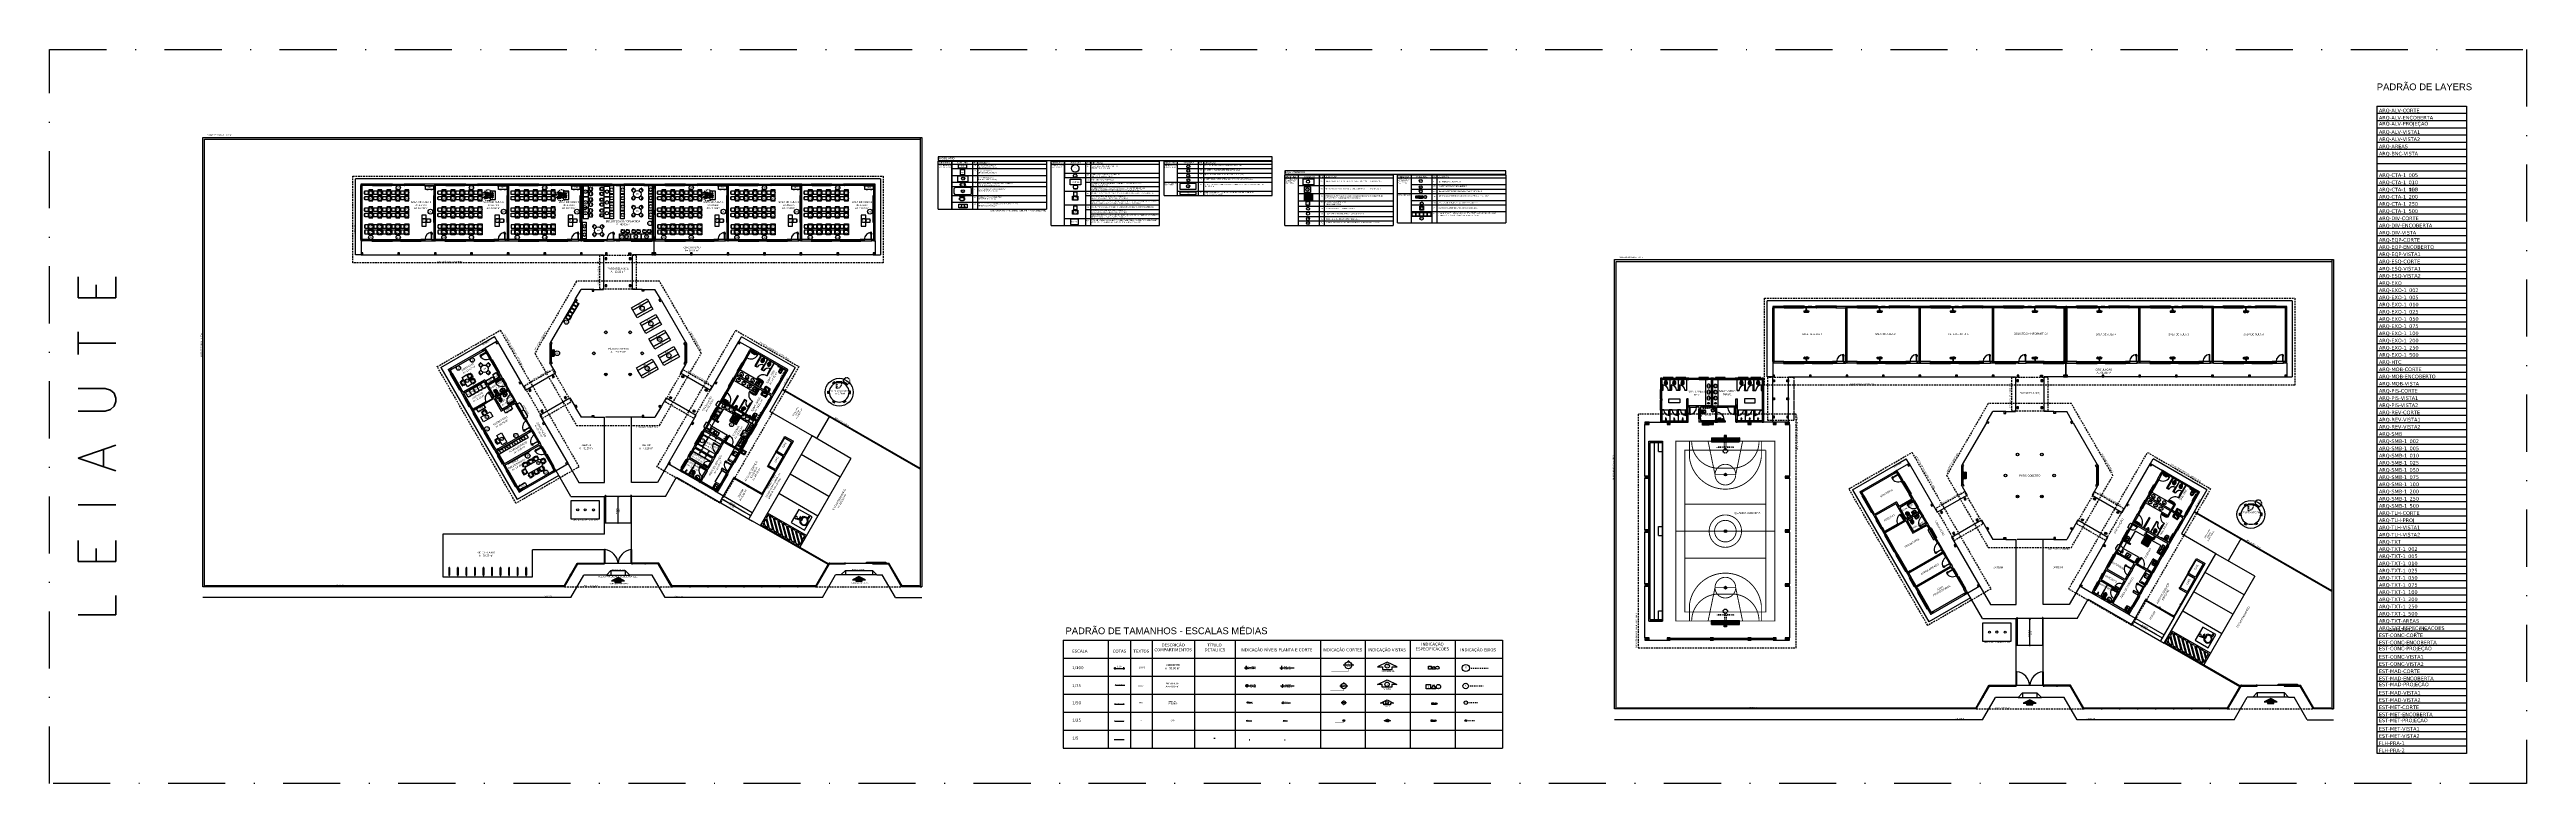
# Model space of a CAD drawing. Extents: x 247 to 523, y 32 to 113.
import ezdxf
from ezdxf.enums import TextEntityAlignment as Align

# ---------------------------------------------------------------- set-up
doc = ezdxf.new("R2010")
doc.units = 0
doc.header["$LTSCALE"] = 0.005
doc.set_wipeout_variables(frame=1)
doc.header["$PDMODE"] = 3
for name, pattern in [('C5', [60, 50, -5, 0, -5]), ('CONTINU', [0]), ('DASHDOT', [25.4, 12.7, -6.35, 0, -6.35]), ('DOT', [0.25, 0, -0.25]), ('HIDDEN', [9.525, 6.35, -3.175]), ('HIDDEN2', [0.1875, 0.125, -0.0625]), ('TRACEJADO_G', [0.375, 0.25, -0.125]), ('TRAÇO-2PTOS_P', [0.625, 0.25, -0.125, 0, -0.125, 0, -0.125])]:
    doc.linetypes.add(name, pattern=pattern)
doc.layers.get('0').update_dxf_attribs({"linetype": 'CONTINUOUS'})
doc.layers.get('Defpoints').update_dxf_attribs({"linetype": 'CONTINUOUS'})
for name, color, linetype in [('01', 1, 'CONTINUOUS'), ('251', 251, 'CONTINUOUS'), ('A-BARRA', 2, 'CONTINUOUS'), ('A-COTAS', 1, 'CONTINUOUS'), ('A-HACHURAPARED', 254, 'CONTINUOUS'), ('A-JANEL', 3, 'CONTINUOUS'), ('A-MOBILIARIO', 1, 'CONTINUOUS'), ('A-MOVEIS', 2, 'CONTINUOUS'), ('A-MURO', 2, 'CONTINUOUS'), ('A-PARED', 5, 'CONTINUOUS'), ('A-PARED-PISOS', 2, 'CONTINUOUS'), ('A-PAREDE', 5, 'CONTINUOUS'), ('A-PILAR', 6, 'CONTINUOUS'), ('A-PILAR_EIXO', 5, 'DASHDOT'), ('A-PISOS', 2, 'CONTINUOUS'), ('A-PISOS-CTEL', 2, 'TRACEJADO_G'), ('A-PISOS-NIVEL', 1, 'CONTINUOUS'), ('A-PORTA', 3, 'CONTINUOUS'), ('A-PROJCOBERTURA', 7, 'HIDDEN'), ('A-SOLEIRA', 1, 'CONTINUOUS'), ('A-TEXTO', 3, 'CONTINUOUS'), ('A-WC', 1, 'CONTINUOUS'), ('A-WCCOZ', 7, 'CONTINUOUS'), ('ACES-I', 251, 'CONTINUOUS'), ('ALV-V', 2, 'CONTINUOUS'), ('AR-ALV', 5, 'CONTINUOUS'), ('AR-BNC', 251, 'CONTINUOUS'), ('AR-COZ-MOB', 1, 'CONTINUOUS'), ('AR-ESQ', 2, 'CONTINUOUS'), ('AR-EXO-EQP', 7, 'DASHDOT'), ('AR-PIS', 1, 'CONTINUOUS'), ('AR-SAN-01', 1, 'CONTINUOUS'), ('AR-TXT', 1, 'CONTINUOUS'), ('AR-VEGETAÇÃO_árvores', 96, 'HIDDEN'), ('ARQ-ALV-CORTE', 5, 'CONTINUOUS'), ('ARQ-ALV-ENCOBERTA', 8, 'CONTINUOUS'), ('ARQ-ALV-PROJEÇÃO', 8, 'CONTINUOUS'), ('ARQ-ALV-VISTA1', 1, 'CONTINUOUS'), ('ARQ-ALV-VISTA2', 2, 'CONTINUOUS'), ('ARQ-AREAS', 7, 'CONTINUOUS'), ('ARQ-BNC-VISTA', 1, 'CONTINUOUS'), ('ARQ-COB-PROJ', 8, 'TRAÇO-2PTOS_P'), ('ARQ-CTA-1_005', 1, 'C5'), ('ARQ-CTA-1_010', 1, 'C5'), ('ARQ-CTA-1_025', 1, 'CONTINUOUS'), ('ARQ-CTA-1_050', 1, 'CONTINUOUS'), ('ARQ-CTA-1_100', 1, 'CONTINUOUS'), ('ARQ-CTA-1_200', 1, 'C5'), ('ARQ-CTA-1_250', 1, 'CONTINUOUS'), ('ARQ-CTA-1_500', 1, 'CONTINUOUS'), ('ARQ-DIV-CORTE', 2, 'CONTINUOUS'), ('ARQ-DIV-ENCOBERTA', 8, 'CONTINUOUS'), ('ARQ-DIV-VISTA', 1, 'CONTINUOUS'), ('ARQ-EQP-CORTE', 2, 'CONTINUOUS'), ('ARQ-EQP-ENCOBERTO', 8, 'CONTINUOUS'), ('ARQ-EQP-VISTA', 1, 'CONTINUOUS'), ('ARQ-ESQ-CORTE', 3, 'CONTINUOUS'), ('ARQ-ESQ-VISTA1', 2, 'CONTINUOUS'), ('ARQ-ESQ-VISTA2', 1, 'CONTINUOUS'), ('ARQ-EXO', 251, 'C5'), ('ARQ-EXO-1_002', 251, 'C5'), ('ARQ-EXO-1_005', 251, 'C5'), ('ARQ-EXO-1_010', 251, 'C5'), ('ARQ-EXO-1_025', 251, 'C5'), ('ARQ-EXO-1_050', 251, 'C5'), ('ARQ-EXO-1_100', 251, 'C5'), ('ARQ-EXO-1_200', 251, 'C5'), ('ARQ-EXO-1_250', 251, 'C5'), ('ARQ-EXO-1_500', 251, 'C5'), ('ARQ-HTC', 9, 'CONTINUOUS'), ('ARQ-MOB-CORTE', 2, 'CONTINUOUS'), ('ARQ-MOB-ENCOBERTO', 8, 'HIDDEN'), ('ARQ-MOB-VISTA', 1, 'CONTINU'), ('ARQ-PIS-CORTE', 2, 'CONTINUOUS'), ('ARQ-PIS-VISTA', 8, 'CONTINUOUS'), ('ARQ-PIS-VISTA1', 1, 'CONTINUOUS'), ('ARQ-PIS-VISTA2', 2, 'CONTINUOUS'), ('ARQ-PISO-005', 13, 'CONTINUOUS'), ('ARQ-REV-CORTE', 2, 'CONTINUOUS'), ('ARQ-REV-VISTA1', 30, 'CONTINUOUS'), ('ARQ-REV-VISTA2', 30, 'CONTINUOUS'), ('ARQ-SMB', 1, 'CONTINUOUS'), ('ARQ-SMB-1_002', 1, 'CONTINUOUS'), ('ARQ-SMB-1_005', 1, 'CONTINU'), ('ARQ-SMB-1_010', 1, 'CONTINUOUS'), ('ARQ-SMB-1_025', 1, 'CONTINUOUS'), ('ARQ-SMB-1_050', 1, 'CONTINUOUS'), ('ARQ-SMB-1_075', 1, 'CONTINUOUS'), ('ARQ-SMB-1_100', 1, 'CONTINUOUS'), ('ARQ-SMB-1_200', 1, 'CONTINUOUS'), ('ARQ-SMB-1_250', 1, 'CONTINUOUS'), ('ARQ-SMB-1_500', 1, 'CONTINUOUS'), ('ARQ-TLH-CORTE', 4, 'CONTINUOUS'), ('ARQ-TLH-PROJ', 8, 'TRAÇO-2PTOS_P'), ('ARQ-TLH-VISTA1', 2, 'CONTINUOUS'), ('ARQ-TLH-VISTA2', 1, 'CONTINUOUS'), ('ARQ-TXT', 2, 'CONTINUOUS'), ('ARQ-TXT-1_002', 2, 'CONTINUOUS'), ('ARQ-TXT-1_005', 2, 'CONTINUOUS'), ('ARQ-TXT-1_010', 2, 'CONTINUOUS'), ('ARQ-TXT-1_025', 2, 'CONTINUOUS'), ('ARQ-TXT-1_050', 2, 'CONTINUOUS'), ('ARQ-TXT-1_075', 2, 'CONTINUOUS'), ('ARQ-TXT-1_100', 2, 'CONTINUOUS'), ('ARQ-TXT-1_200', 2, 'CONTINUOUS'), ('ARQ-TXT-1_250', 2, 'CONTINUOUS'), ('ARQ-TXT-1_500', 2, 'CONTINUOUS'), ('ARQ-TXT-AREAS', 2, 'CONTINUOUS'), ('ARQ-TXT-ESPECIFICACOES', 2, 'CONTINUOUS'), ('ARQ_ALVENARIA', 1, 'CONTINUOUS'), ('BL-MOB-01', 1, 'CONTINUOUS'), ('BL-SAN-01', 1, 'CONTINUOUS'), ('EST-CONC-CORTE', 6, 'CONTINUOUS'), ('EST-CONC-ENCOBERTA', 9, 'CONTINUOUS'), ('EST-CONC-PROJEÇÃO', 252, 'CONTINUOUS'), ('EST-CONC-VISTA1', 3, 'CONTINUOUS'), ('EST-CONC-VISTA2', 2, 'CONTINUOUS'), ('EST-MAD-CORTE', 4, 'CONTINUOUS'), ('EST-MAD-ENCOBERTA', 9, 'CONTINUOUS'), ('EST-MAD-PROJEÇÃO', 251, 'CONTINUOUS'), ('EST-MAD-VISTA1', 2, 'CONTINUOUS'), ('EST-MAD-VISTA2', 1, 'CONTINUOUS'), ('EST-MET-CORTE', 5, 'CONTINUOUS'), ('EST-MET-ENCOBERTA', 9, 'CONTINUOUS'), ('EST-MET-PROJEÇÃO', 253, 'CONTINUOUS'), ('EST-MET-VISTA1', 1, 'CONTINUOUS'), ('EST-MET-VISTA2', 8, 'CONTINUOUS'), ('Estr-Met-PILARES', 3, 'CONTINUOUS'), ('FLH-PRA-01', 1, 'CONTINUOUS'), ('FLH-PRA-02', 6, 'CONTINUOUS'), ('FUTSAL', 7, 'CONTINUOUS'), ('HATCH', 13, 'CONTINUOUS'), ('Layout', 1, 'CONTINUOUS'), ('PAG', 1, 'CONTINUOUS'), ('PORTAL_LAYER', 1, 'CONTINUOUS'), ('PORTAL_VTA_DIST', 2, 'CONTINUOUS'), ('PORTAL_VTA_PROX', 1, 'CONTINUOUS'), ('PRES-AZUL', 164, 'CONTINUOUS'), ('REV-FNDE', 10, 'CONTINUOUS')]:
    doc.layers.add(name, color=color, linetype=linetype)
doc.styles.add('A20', font='arial.ttf', dxfattribs={"height": 0.2})
doc.styles.add('A26', font='arial.ttf', dxfattribs={"height": 0.26})
doc.styles.add('ESC-50-A20', font='arial.ttf', dxfattribs={"height": 0.1})
doc.styles.add('ESC-50-A50', font='arial.ttf', dxfattribs={"height": 0.25})
doc.styles.add('FNDE Text Cota 0005', font='verdana.ttf', dxfattribs={"height": 0.008})
doc.styles.add('FNDE Text Cota 0075', font='verdana.ttf', dxfattribs={"height": 0.1})
doc.styles.add('FNDE Texto Cota 0025', font='verdana.ttf', dxfattribs={"height": 0.04})
doc.styles.add('FNDE Texto Cota 0050', font='verdana.ttf', dxfattribs={"height": 0.08})
doc.styles.add('FNDE Texto Cota 0100', font='verdana.ttf', dxfattribs={"height": 0.16})
doc.styles.add('S16', font='arial.ttf', dxfattribs={"width": 1.1, "height": 0.16})
doc.styles.get("Standard").update_dxf_attribs({"font": 'simplex.shx'})
doc.dimstyles.new('FNDE 1-0005', dxfattribs={"dimtxt": 0.008, "dimasz": 0.006, "dimexe": 0.075, "dimexo": 0.0625, "dimgap": 0.0625, "dimtad": 1, "dimdec": 4, "dimdsep": 46, "dimlunit": 6, "dimtxsty": 'FNDE Text Cota 0005', "dimblk": 'ARCHTICK', "dimcen": 0.0015, "dimclrd": 251, "dimclre": 251, "dimclrt": 1, "dimadec": 0, "dimazin": 0, "dimtfac": 1, "dimtdec": 4, "dimtmove": 0, "dimatfit": 3, "dimldrblk": 'ARCHTICK', "dimfxl": 1, "dimtolj": 1, "dimtzin": 0, "dimarcsym": 0})
doc.dimstyles.new('FNDE 1-0025', dxfattribs={"dimscale": 5, "dimtxt": 0.04, "dimasz": 0.0035, "dimexe": 0.15, "dimexo": 0.15, "dimgap": 0.0025, "dimtad": 1, "dimzin": 1, "dimdsep": 46, "dimtxsty": 'FNDE Texto Cota 0025', "dimblk": 'tic', "dimcen": 0.015, "dimdle": 0.15, "dimse1": 1, "dimse2": 1, "dimclrd": 251, "dimclre": 251, "dimclrt": 256, "dimaunit": 1, "dimadec": 3, "dimazin": 0, "dimtfac": 1, "dimtix": 1, "dimtmove": 2, "dimatfit": 3, "dimfxl": 0.15, "dimtvp": 1, "dimtolj": 1, "dimtzin": 0, "dimarcsym": 0})
doc.dimstyles.new('FNDE 1-0050', dxfattribs={"dimscale": 5, "dimtxt": 0.08, "dimasz": 0.01, "dimexe": 0.15, "dimexo": 0.15, "dimgap": 0.01, "dimtad": 1, "dimzin": 1, "dimdsep": 46, "dimtxsty": 'FNDE Texto Cota 0050', "dimblk": 'tic', "dimcen": 0.015, "dimdle": 0.15, "dimse1": 1, "dimse2": 1, "dimclrd": 251, "dimclre": 251, "dimclrt": 256, "dimaunit": 1, "dimadec": 3, "dimazin": 0, "dimtfac": 1, "dimtix": 1, "dimtmove": 2, "dimatfit": 3, "dimfxl": 0.15, "dimtvp": 1, "dimtolj": 1, "dimtzin": 0, "dimarcsym": 0})
doc.dimstyles.new('FNDE 1-0100', dxfattribs={"dimscale": 2.5, "dimtxt": 0.16, "dimasz": 0.05, "dimexe": 0.15, "dimexo": 0.15, "dimgap": 0.05, "dimtad": 1, "dimzin": 4, "dimdsep": 46, "dimtxsty": 'FNDE Texto Cota 0100', "dimblk": 'tic', "dimcen": 0.15, "dimdle": 0.15, "dimse1": 1, "dimse2": 1, "dimclrd": 251, "dimclre": 251, "dimclrt": 256, "dimaunit": 1, "dimadec": 3, "dimazin": 0, "dimtfac": 1, "dimtix": 1, "dimtmove": 2, "dimatfit": 3, "dimldrblk": 'tic', "dimfxl": 0.15, "dimtvp": 1, "dimtolj": 1, "dimtzin": 0, "dimarcsym": 0})
doc.dimstyles.new('FNDE 1-075', dxfattribs={"dimscale": 2.5, "dimtxt": 0.1, "dimasz": 0.015, "dimexe": 0.15, "dimexo": 0.15, "dimgap": 0.015, "dimtad": 1, "dimzin": 4, "dimdsep": 46, "dimtxsty": 'FNDE Text Cota 0075', "dimblk": 'tic', "dimcen": 0.025, "dimdle": 0.15, "dimse1": 1, "dimse2": 1, "dimclrd": 251, "dimclre": 251, "dimclrt": 256, "dimaunit": 1, "dimadec": 3, "dimazin": 0, "dimtfac": 1, "dimtix": 1, "dimtmove": 2, "dimatfit": 3, "dimldrblk": 'DOTSMALL', "dimfxl": 0.15, "dimtvp": 1, "dimtolj": 1, "dimtzin": 0, "dimarcsym": 0})
pattern_1 = [(0, (84.715, 34.5555), (0, 6.985), [5.08, -1.905]), (90, (84.715, 34.5555), (-6.985, 4e-16), [5.08, -1.905])]
pattern_2 = [(0, (241.763, 20.9604), (0, 6.985), [5.08, -1.905]), (90, (241.763, 20.9604), (-6.985, 4e-16), [5.08, -1.905])]

# ---------------------------------------------------------------- blocks, each defined once
blk = doc.blocks.new('CADESCOLA')
blk.add_lwpolyline([(-0.2, 0.39), (-0.2, 0.05, 0.414214), (-0.15, 0), (0.15, 0, 0.414214), (0.2, 0.05), (0.2, 0.39)], format="xyb")
for radius, start, end in [(0.67, 72.632, 107.368), (0.645, 72.0798, 107.9202), (0.65, 72.0798, 107.9202)]:
    blk.add_arc((0, -0.25), radius, start, end)
blk = doc.blocks.new('AR2')
at = {"layer": 'Layout'}
for p, q in [((-90, 39), (-45, 39)), ((-90, 0), (-90, 39)), ((-90, 3), (-45, 3)), ((-45, 0), (-90, 0)), ((-45, 39), (0, 39)), ((-45, 3), (0, 3)), ((0, 0), (-45, 0)), ((0, 39), (0, 0))]:
    blk.add_line(p, q, dxfattribs=at)
for points in [[(-75, -1), (-60, -1), (-60, -1), (-75, -1)], [(-30, -1), (-15, -1), (-15, -1), (-30, -1)]]:
    blk.add_lwpolyline(points, close=True, dxfattribs=at)
blk = doc.blocks.new('ARQ')
at = {"layer": 'Layout'}
blk.add_line((-45, 3), (0, 3), dxfattribs=at)
for points in [[(-45, 60), (0, 60), (0, 0), (-45, 0)], [(-30, -1), (-15, -1), (-15, -1), (-30, -1)]]:
    blk.add_lwpolyline(points, close=True, dxfattribs=at)
blk = doc.blocks.new('bbdr-02p')
at = {"layer": 'AR-SAN-01'}
for p, q in [((-0.15, 0), (0.15, 0)), ((-0.15, -0.03), (-0.15, 0)), ((0.15, 0), (0.15, -0.03)), ((-0.18, -0.29), (-0.18, -0.04)), ((-0.17, -0.03), (-0.15, -0.03)), ((0.17, -0.3), (-0.17, -0.3)), ((-0.15, -0.03), (0.15, -0.03)), ((-0.14, -0.07), (-0.04, -0.07)), ((-0.14, -0.09), (-0.04, -0.09)), ((-0.12, -0.25), (-0.11, -0.24)), ((-0.11, -0.26), (-0.12, -0.25)), ((-0.1, -0.26), (-0.1, -0.24)), ((-0.09, -0.07), (-0.09, -0.05)), ((-0.09, -0.28), (-0.09, -0.09)), ((-0.07, -0.04), (0.17, -0.04)), ((-0.07, -0.09), (0.07, -0.09)), ((0.17, -0.29), (-0.07, -0.29)), ((-0.06, -0.26), (0.09, -0.12)), ((0.12, -0.14), (0.12, -0.28)), ((0.15, -0.03), (0.17, -0.03)), ((0.17, -0.05), (0.17, -0.28)), ((0.18, -0.04), (0.18, -0.29)), ((0.19, -0.29), (0.19, -0.04)), ((0.2, -0.03), (0.55, -0.03)), ((0.55, -0.3), (0.2, -0.3)), ((0.25, -0.25), (0.26, -0.24)), ((0.26, -0.26), (0.25, -0.25)), ((0.27, -0.26), (0.27, -0.24)), ((0.29, -0.28), (0.29, -0.05)), ((0.3, -0.04), (0.54, -0.04)), ((0.3, -0.09), (0.45, -0.09)), ((0.54, -0.29), (0.3, -0.29)), ((0.32, -0.26), (0.46, -0.12)), ((0.5, -0.14), (0.5, -0.28)), ((0.55, -0.05), (0.55, -0.28)), ((0.56, -0.04), (0.56, -0.29))]:
    blk.add_line(p, q, dxfattribs=at)
for centre, radius in [((-0.14, -0.25), 0.0142), ((-0.14, -0.25), 0.00596), ((0.12, -0.09), 0.0223), ((0.24, -0.25), 0.0142), ((0.24, -0.25), 0.00596), ((0.5, -0.09), 0.0223)]:
    blk.add_circle(centre, radius, dxfattribs=at)
for centre, radius, start, end in [((-0.17, -0.04), 0.01, 90, 180), ((-0.17, -0.29), 0.01, 180, 270), ((-0.14, -0.08), 0.0147, 19.9134, 340.0866), ((-0.14, -0.08), 0.00499, 90, 270), ((-0.11, -0.24), 0.001, 0, 108.4349), ((-0.11, -0.26), 0.001, 251.5651, 360), ((-0.07, -0.05), 0.01, 90, 180), ((-0.07, -0.28), 0.01, 180, 270), ((-0.04, -0.08), 0.005, 270, 90), ((0.17, -0.04), 0.01, 0, 90), ((0.17, -0.05), 0.01, 0, 90), ((0.17, -0.28), 0.01, 270, 0), ((0.17, -0.29), 0.01, 270, 0), ((0.2, -0.04), 0.01, 90, 180), ((0.2, -0.29), 0.01, 180, 270), ((0.27, -0.24), 0.001, 0, 108.4349), ((0.27, -0.26), 0.001, 251.5651, 360), ((0.3, -0.05), 0.01, 90, 180), ((0.3, -0.28), 0.01, 180, 270), ((0.54, -0.05), 0.01, 0, 90), ((0.54, -0.28), 0.01, 270, 0), ((0.55, -0.04), 0.01, 0, 90), ((0.55, -0.29), 0.01, 270, 0)]:
    blk.add_arc(centre, radius, start, end, dxfattribs=at)
blk = doc.blocks.new('A$C0F3E0099')
at = {"layer": 'Layout'}
for p, q in [((0, 8), (0, 28)), ((8, 36), (23, 36)), ((22, 0), (8, 0)), ((32, 32), (32, 31)), ((32, 5), (32, 4)), ((34, 34), (34, 34)), ((34, 2), (34, 2))]:
    blk.add_line(p, q, dxfattribs=at)
at = {"layer": 'Layout', "extrusion": (0, 0, -1)}
for centre, major_axis, start_param, end_param in [((8, 28), (-5.66, 5.66), 5.506966, 7.077762), ((8, 8), (-5.66, 5.66), 3.936169, 5.506966), ((23, 8), (5.66, 5.66), 0.997158, 2.365373), ((23, 28), (-5.66, 5.66), 0.794577, 2.181311), ((-28, 19), (42.5, 42.5), 0.610514, 0.997158), ((34, 32), (-1.41, 1.41), 5.506966, 7.077762), ((-5, 18), (27.6, 27.6), 0.446757, 1.142397), ((34, 4), (1.41, 1.41), 2.365373, 3.936169), ((34, 32), (-1.41, 1.41), 0.794577, 2.365373), ((34, 4), (-1.41, 1.41), 2.365373, 3.936169), ((-5, 18), (-30.5, 30.5), 2.034257, 2.696489)]:
    blk.add_ellipse(centre, major_axis=major_axis, ratio=1, start_param=start_param, end_param=end_param, dxfattribs=at)
blk = doc.blocks.new('C6')
at = {"layer": 'Layout', "ltscale": 0.1}
for p, q in [((208.07, 42.68), (208.07, 42.84)), ((208.11, 42.86), (208.09, 42.86)), ((208.11, 42.66), (208.09, 42.66)), ((208.13, 42.68), (208.13, 42.84)), ((208.59, 42.68), (208.59, 42.84)), ((208.61, 42.86), (208.63, 42.86)), ((208.61, 42.66), (208.63, 42.66)), ((208.65, 42.68), (208.65, 42.84))]:
    blk.add_line(p, q, dxfattribs=at)
at = {"layer": 'Layout'}
for p, q in [((208.09, 42.98), (208.09, 42.98)), ((208.13, 42.95), (208.12, 42.95)), ((208.16, 42.87), (208.16, 42.64)), ((208.24, 42.56), (208.48, 42.56)), ((208.56, 42.64), (208.56, 42.88)), ((208.6, 42.95), (208.59, 42.95)), ((208.63, 42.98), (208.63, 42.98))]:
    blk.add_line(p, q, dxfattribs=at)
at = {"layer": 'Layout', "ltscale": 0.1}
for centre, start, end in [((208.09, 42.84), 90, 180), ((208.09, 42.68), 180, 270), ((208.11, 42.84), 0, 90), ((208.11, 42.68), 270, 0), ((208.61, 42.84), 90, 180), ((208.61, 42.68), 180, 270), ((208.63, 42.84), 0, 90), ((208.63, 42.68), 270, 0)]:
    blk.add_arc(centre, 0.02, start, end, dxfattribs=at)
at = {"layer": 'Layout'}
for centre, major_axis, ratio, start_param, end_param in [((208.12, 42.98), (-0.0209, 0.0209), 1, -0.785398, 0.785398), ((208.12, 42.98), (0.0209, 0.0209), 1, 2.356194, 3.926991), ((208.36, 42.41), (-0.741, 0), 0.857977, 4.381273, 5.043505), ((208.36, 42.41), (-0.677, 0), 0.851752, 4.364569, 5.060209), ((208.24, 42.87), (-0.0557, 0.0557), 1, -0.582817, 0.785398), ((208.24, 42.64), (0.0557, 0.0557), 1, 2.356194, 3.926991), ((208.36, 42.37), (0.71, 0.005), 0.832738, 1.377474, 1.764118), ((208.48, 42.64), (0.0557, 0.0557), 1, 3.926991, 5.497787), ((208.48, 42.88), (-0.0557, 0.0557), 1, 3.926991, 5.313725), ((208.6, 42.98), (0.0209, 0.0209), 1, 5.497787, 7.068583), ((208.6, 42.98), (-0.0209, 0.0209), 1, 2.356194, 3.926991)]:
    blk.add_ellipse(centre, major_axis=major_axis, ratio=ratio, start_param=start_param, end_param=end_param, dxfattribs=at)
blk = doc.blocks.new('cad-pne-01p')
at = {"layer": 'BL-SAN-01'}
for p, q in [((-0.32, 0.1), (-0.3, 0.1)), ((-0.32, -0.26), (-0.32, 0.1)), ((-0.3, -0.26), (-0.3, 0.1)), ((-0.28, 0.17), (-0.24, 0.17)), ((-0.28, -0.33), (-0.28, 0.17)), ((-0.24, -0.33), (-0.24, 0.17)), ((-0.22, -0.48), (-0.22, 0)), ((0.22, 0), (-0.22, 0)), ((0.23, -0.33), (0.23, 0.17)), ((0.28, 0.17), (0.23, 0.17)), ((0.28, -0.33), (0.28, 0.17)), ((0.3, -0.26), (0.3, 0.1)), ((0.32, 0.1), (0.3, 0.1)), ((0.32, -0.26), (0.32, 0.1)), ((-0.33, -0.12), (-0.34, -0.15)), ((-0.34, -0.15), (-0.34, -0.21)), ((-0.34, -0.21), (-0.32, -0.22)), ((-0.32, -0.22), (-0.31, -0.23)), ((-0.32, -0.26), (-0.3, -0.26)), ((-0.31, -0.2), (-0.31, -0.15)), ((-0.31, -0.19), (-0.3, -0.19)), ((-0.31, -0.21), (-0.31, -0.2)), ((-0.3, -0.22), (-0.31, -0.21)), ((-0.31, -0.23), (-0.31, -0.23)), ((-0.31, -0.23), (-0.3, -0.23)), ((-0.3, -0.19), (-0.29, -0.18)), ((-0.3, -0.19), (-0.3, -0.19)), ((-0.3, -0.23), (-0.3, -0.22)), ((-0.3, -0.22), (-0.3, -0.22)), ((-0.3, -0.22), (-0.3, -0.22)), ((-0.3, -0.23), (-0.3, -0.23)), ((-0.29, -0.15), (-0.29, -0.13)), ((-0.29, -0.17), (-0.29, -0.15)), ((-0.29, -0.15), (-0.29, -0.15)), ((-0.29, -0.18), (-0.29, -0.17)), ((-0.28, -0.33), (-0.24, -0.33)), ((0.22, -0.03), (-0.22, -0.03)), ((-0.22, -0.48), (-0.22, -0.83)), ((-0.22, -0.48), (0.22, -0.48)), ((-0.01, -0.71), (-0.22, -0.71)), ((-0.01, -0.83), (-0.22, -0.83)), ((-0.19, -0.48), (-0.19, -0.71)), ((-0.17, -0.34), (-0.17, -0.35)), ((-0.16, -0.34), (-0.17, -0.34)), ((-0.17, -0.35), (-0.17, -0.37)), ((-0.17, -0.37), (-0.17, -0.46)), ((-0.17, -0.46), (-0.17, -0.47)), ((-0.17, -0.46), (-0.17, -0.46)), ((-0.17, -0.47), (-0.16, -0.47)), ((-0.15, -0.25), (-0.16, -0.34)), ((-0.16, -0.47), (-0.16, -0.48)), ((-0.16, -0.48), (-0.16, -0.5)), ((-0.16, -0.48), (-0.16, -0.48)), ((-0.16, -0.5), (-0.16, -0.6)), ((-0.16, -0.5), (-0.16, -0.5)), ((-0.16, -0.6), (-0.16, -0.61)), ((-0.16, -0.6), (-0.16, -0.6)), ((-0.16, -0.6), (-0.16, -0.6)), ((-0.16, -0.61), (-0.15, -0.62)), ((-0.16, -0.61), (-0.16, -0.61)), ((-0.15, -0.62), (-0.15, -0.72)), ((-0.15, -0.72), (-0.15, -0.76)), ((-0.15, -0.72), (-0.15, -0.72)), ((-0.15, -0.76), (-0.14, -0.77)), ((-0.15, -0.76), (-0.08, -0.76)), ((-0.14, -0.78), (-0.15, -0.8)), ((-0.15, -0.8), (-0.14, -0.82)), ((-0.14, -0.77), (-0.14, -0.78)), ((-0.14, -0.82), (-0.13, -0.84)), ((-0.14, -0.82), (-0.14, -0.82)), ((-0.13, -0.84), (-0.12, -0.85)), ((-0.12, -0.85), (-0.1, -0.86)), ((-0.1, -0.86), (-0.09, -0.84)), ((-0.08, -0.78), (-0.09, -0.76)), ((-0.09, -0.83), (-0.08, -0.82)), ((-0.09, -0.84), (-0.09, -0.83)), ((-0.08, -0.67), (-0.07, -0.67)), ((-0.08, -0.68), (-0.08, -0.67)), ((-0.08, -0.68), (-0.08, -0.68)), ((-0.08, -0.69), (-0.08, -0.68)), ((-0.08, -0.7), (-0.08, -0.7)), ((-0.08, -0.7), (-0.08, -0.7)), ((-0.08, -0.76), (-0.08, -0.7)), ((-0.08, -0.78), (-0.08, -0.78)), ((-0.08, -0.8), (-0.08, -0.78)), ((-0.08, -0.81), (-0.08, -0.8)), ((-0.08, -0.82), (-0.08, -0.81)), ((-0.07, -0.51), (-0.06, -0.51)), ((-0.07, -0.52), (-0.07, -0.51)), ((-0.07, -0.53), (-0.07, -0.52)), ((-0.07, -0.53), (-0.07, -0.53)), ((-0.07, -0.53), (-0.07, -0.53)), ((-0.07, -0.56), (-0.07, -0.53)), ((-0.07, -0.56), (-0.07, -0.56)), ((-0.07, -0.58), (-0.07, -0.56)), ((-0.07, -0.58), (-0.07, -0.58)), ((-0.07, -0.67), (-0.07, -0.58)), ((-0.06, -0.49), (-0.05, -0.48)), ((-0.06, -0.49), (-0.06, -0.49)), ((-0.06, -0.49), (-0.06, -0.49)), ((-0.06, -0.5), (-0.06, -0.49)), ((-0.06, -0.51), (-0.06, -0.5)), ((-0.06, -0.5), (-0.06, -0.5)), ((-0.06, -0.51), (-0.06, -0.51)), ((-0.06, -0.51), (-0.06, -0.51)), ((-0.05, -0.46), (-0.04, -0.45)), ((-0.05, -0.46), (-0.05, -0.46)), ((-0.05, -0.46), (-0.05, -0.46)), ((-0.05, -0.47), (-0.05, -0.46)), ((-0.05, -0.47), (-0.05, -0.47)), ((-0.05, -0.47), (-0.05, -0.47)), ((-0.05, -0.47), (-0.05, -0.47)), ((-0.05, -0.48), (-0.05, -0.47)), ((-0.05, -0.48), (-0.05, -0.48)), ((-0.05, -0.48), (-0.05, -0.48)), ((-0.04, -0.43), (-0.03, -0.42)), ((-0.04, -0.43), (-0.04, -0.43)), ((-0.04, -0.44), (-0.04, -0.43)), ((-0.04, -0.45), (-0.04, -0.44)), ((-0.04, -0.45), (-0.04, -0.45)), ((-0.04, -0.45), (-0.04, -0.45)), ((-0.03, -0.37), (-0.02, -0.37)), ((-0.03, -0.39), (-0.03, -0.37)), ((-0.03, -0.39), (-0.03, -0.39)), ((-0.03, -0.4), (-0.03, -0.39)), ((-0.03, -0.41), (-0.03, -0.4)), ((-0.03, -0.41), (-0.03, -0.41)), ((-0.03, -0.41), (-0.03, -0.41)), ((-0.03, -0.42), (-0.03, -0.41)), ((-0.03, -0.42), (-0.03, -0.42)), ((-0.02, -0.37), (-0.02, -0.36)), ((-0.02, -0.37), (-0.02, -0.37)), ((-0.01, -0.71), (-0.01, -0.83)), ((0.01, -0.71), (0.22, -0.71)), ((0.01, -0.71), (0.01, -0.83)), ((0.01, -0.83), (0.22, -0.83)), ((0.02, -0.37), (0.02, -0.36)), ((0.03, -0.37), (0.02, -0.37)), ((0.02, -0.37), (0.02, -0.37)), ((0.03, -0.39), (0.03, -0.37)), ((0.03, -0.4), (0.03, -0.39)), ((0.03, -0.39), (0.03, -0.39)), ((0.03, -0.41), (0.03, -0.4)), ((0.03, -0.42), (0.03, -0.41)), ((0.03, -0.41), (0.03, -0.41)), ((0.03, -0.41), (0.03, -0.41)), ((0.04, -0.43), (0.03, -0.42)), ((0.03, -0.42), (0.03, -0.42)), ((0.04, -0.44), (0.04, -0.43)), ((0.04, -0.43), (0.04, -0.43)), ((0.04, -0.45), (0.04, -0.44)), ((0.05, -0.46), (0.04, -0.45)), ((0.04, -0.45), (0.04, -0.45)), ((0.04, -0.45), (0.04, -0.45)), ((0.05, -0.47), (0.05, -0.46)), ((0.05, -0.46), (0.05, -0.46)), ((0.05, -0.46), (0.05, -0.46)), ((0.05, -0.48), (0.05, -0.47)), ((0.05, -0.47), (0.05, -0.47)), ((0.05, -0.47), (0.05, -0.47)), ((0.05, -0.47), (0.05, -0.47)), ((0.06, -0.49), (0.05, -0.48)), ((0.05, -0.48), (0.05, -0.48)), ((0.05, -0.48), (0.05, -0.48)), ((0.06, -0.5), (0.06, -0.49)), ((0.06, -0.49), (0.06, -0.49)), ((0.06, -0.49), (0.06, -0.49)), ((0.06, -0.5), (0.06, -0.5)), ((0.06, -0.51), (0.06, -0.5)), ((0.07, -0.51), (0.06, -0.51)), ((0.06, -0.51), (0.06, -0.51)), ((0.06, -0.51), (0.06, -0.51)), ((0.07, -0.52), (0.07, -0.51)), ((0.07, -0.53), (0.07, -0.52)), ((0.07, -0.56), (0.07, -0.53)), ((0.07, -0.53), (0.07, -0.53)), ((0.07, -0.53), (0.07, -0.53)), ((0.07, -0.58), (0.07, -0.56)), ((0.07, -0.56), (0.07, -0.56)), ((0.07, -0.67), (0.07, -0.58)), ((0.07, -0.58), (0.07, -0.58)), ((0.08, -0.67), (0.07, -0.67)), ((0.08, -0.68), (0.08, -0.67)), ((0.08, -0.69), (0.08, -0.68)), ((0.08, -0.68), (0.08, -0.68)), ((0.08, -0.76), (0.08, -0.7)), ((0.08, -0.7), (0.08, -0.7)), ((0.08, -0.7), (0.08, -0.7)), ((0.08, -0.78), (0.09, -0.76)), ((0.15, -0.76), (0.08, -0.76)), ((0.08, -0.8), (0.08, -0.78)), ((0.08, -0.78), (0.08, -0.78)), ((0.08, -0.81), (0.08, -0.8)), ((0.08, -0.82), (0.08, -0.81)), ((0.09, -0.83), (0.08, -0.82)), ((0.09, -0.84), (0.09, -0.83)), ((0.1, -0.86), (0.09, -0.84)), ((0.12, -0.85), (0.1, -0.86)), ((0.13, -0.84), (0.12, -0.85)), ((0.14, -0.82), (0.13, -0.84)), ((0.14, -0.25), (0.16, -0.34)), ((0.15, -0.76), (0.14, -0.77)), ((0.14, -0.77), (0.14, -0.78)), ((0.14, -0.78), (0.15, -0.8)), ((0.15, -0.8), (0.14, -0.82)), ((0.14, -0.82), (0.14, -0.82)), ((0.16, -0.61), (0.15, -0.62)), ((0.15, -0.62), (0.15, -0.72)), ((0.15, -0.72), (0.15, -0.72)), ((0.15, -0.72), (0.15, -0.76)), ((0.16, -0.34), (0.17, -0.34)), ((0.16, -0.47), (0.16, -0.48)), ((0.17, -0.47), (0.16, -0.47)), ((0.16, -0.48), (0.16, -0.48)), ((0.16, -0.48), (0.16, -0.5)), ((0.16, -0.5), (0.16, -0.5)), ((0.16, -0.5), (0.16, -0.6)), ((0.16, -0.6), (0.16, -0.6)), ((0.16, -0.6), (0.16, -0.6)), ((0.16, -0.6), (0.16, -0.61)), ((0.16, -0.61), (0.16, -0.61)), ((0.17, -0.34), (0.17, -0.35)), ((0.17, -0.35), (0.17, -0.37)), ((0.17, -0.37), (0.17, -0.46)), ((0.17, -0.46), (0.17, -0.46)), ((0.17, -0.46), (0.17, -0.47)), ((0.19, -0.48), (0.19, -0.71)), ((0.22, -0.48), (0.22, 0)), ((0.22, -0.48), (0.22, -0.83)), ((0.28, -0.33), (0.23, -0.33)), ((0.29, -0.15), (0.29, -0.13)), ((0.29, -0.15), (0.29, -0.15)), ((0.29, -0.17), (0.29, -0.15)), ((0.29, -0.18), (0.29, -0.17)), ((0.3, -0.19), (0.29, -0.18)), ((0.3, -0.19), (0.3, -0.19)), ((0.31, -0.19), (0.3, -0.19)), ((0.3, -0.22), (0.31, -0.21)), ((0.3, -0.22), (0.3, -0.22)), ((0.3, -0.22), (0.3, -0.22)), ((0.3, -0.23), (0.3, -0.22)), ((0.3, -0.23), (0.3, -0.23)), ((0.31, -0.23), (0.3, -0.23)), ((0.32, -0.26), (0.3, -0.26)), ((0.31, -0.2), (0.31, -0.15)), ((0.31, -0.21), (0.31, -0.2)), ((0.32, -0.22), (0.31, -0.23)), ((0.31, -0.23), (0.31, -0.23)), ((0.34, -0.21), (0.32, -0.22)), ((0.33, -0.12), (0.34, -0.15)), ((0.34, -0.15), (0.34, -0.21))]:
    blk.add_line(p, q, dxfattribs=at)
for points in [[(-0.28, -0.37), (-0.28, -0.54), (-0.24, -0.54), (-0.24, -0.37)], [(0.28, -0.37), (0.28, -0.54), (0.24, -0.54), (0.24, -0.37)]]:
    blk.add_lwpolyline(points, close=True, dxfattribs=at)
at = {"layer": 'BL-SAN-01', "color": 252, "linetype": 'DASHDOT'}
blk.add_circle((0.01, -0.32), 0.6, dxfattribs=at)
at = {"layer": 'BL-SAN-01'}
for centre, radius, start, end in [((-2.2, 0.02), 1.87, 356.0057, 359.9744), ((-0.28, 0.01), 0.0409, 75.9638, 205.9654), ((-0.27, 0.05), 5.986127515325628e-12, 67.2513, 247.0488), ((-0.37, -0.17), 0.241, 16.4175, 67.1692), ((0.1, 0), 0.241, 164.7642, 179.4568), ((-0.11, 0.06), 0.0208, 90, 164.7642), ((-0.11, 0.06), 0.0208, 15.2358, 90), ((-0.33, 0), 0.241, 0.5432, 15.2358), ((0.33, 0), 0.241, 164.7642, 179.4568), ((0.11, 0.06), 0.0208, 90, 164.7642), ((0.11, 0.06), 0.0208, 15.2358, 90), ((-0.1, 0), 0.241, 0.5432, 15.2358), ((0.37, -0.17), 0.241, 112.8308, 163.5825), ((0.28, 0.01), 0.0409, 334.0346, 104.0362), ((2.2, 0.02), 1.87, 180.0256, 183.9943), ((-0.32, -0.11), 0.01, 176.0057, 220.4862), ((-0.29, -0.09), 0.0396, 220.4862, 282.9567), ((-0.14, -0.13), 0.15, 169.3199, 182.1342), ((-0.5, -0.01), 0.229, 338.2716, 2.516), ((0.15, 0.18), 0.459, 204.1648, 224.2163), ((-0.34, -0.23), 0.184, 10.9128, 36.0627), ((0, -0.62), 0.6, 90.4602, 105.5803), ((-0.09, -0.2), 0.0655, 177.5182, 203.5536), ((-0.1, -0.22), 0.05, 182.046, 250.9556), ((-0.11, -0.52), 0.0512, 224.3203, 299.9912), ((0, 0.04), 0.336, 248.0894, 269.3358), ((-0.01, -0.1), 0.0574, 80.3827, 186.0675), ((0.13, -0.08), 0.198, 187.8544, 219.9805), ((0, -0.32), 0.0492, 212.5271, 327.4729), ((0, -0.19), 0.0276, 215.5797, 272.4659), ((0, -0.62), 0.6, 74.4197, 89.5398), ((0.01, -0.1), 0.0574, 353.9325, 99.6173), ((0, -0.19), 0.0276, 267.5341, 324.4203), ((0, 0.02), 0.316, 270.6914, 292.5885), ((-0.13, -0.08), 0.198, 320.0195, 352.1456), ((0.11, -0.52), 0.0512, 240.0088, 315.6797), ((0.1, -0.22), 0.05, 289.0444, 357.954), ((0.09, -0.2), 0.0655, 336.4464, 2.4818), ((0.34, -0.24), 0.191, 141.7501, 166.4182), ((-0.15, 0.18), 0.459, 315.7837, 335.8352), ((0.5, -0.01), 0.229, 177.484, 201.7284), ((0.14, -0.13), 0.15, 357.8658, 10.6801), ((0.29, -0.09), 0.0396, 257.0433, 319.5138), ((0.32, -0.11), 0.01, 319.5138, 3.9943)]:
    blk.add_arc(centre, radius, start, end, dxfattribs=at)
blk = doc.blocks.new('GEL-G-PL')
at = {"layer": 'AR-COZ-MOB'}
for p, q in [((0.02, 0.25), (0.07, 0.25)), ((0.02, -0.25), (0.02, 0.25)), ((0.07, -0.25), (0.07, 0.25)), ((0.08, -0.35), (0.08, 0.35)), ((0.08, 0.35), (0.72, 0.35)), ((0.67, -0.35), (0.67, 0.35)), ((0.68, -0.35), (0.68, 0.35)), ((0.72, -0.35), (0.72, 0.35)), ((0.02, -0.25), (0.07, -0.25)), ((0.08, -0.35), (0.72, -0.35)), ((0.74, -0.29), (0.72, -0.29)), ((0.72, -0.3), (0.75, -0.3)), ((0.74, -0.27), (0.74, -0.29)), ((0.75, -0.27), (0.74, -0.27)), ((0.75, -0.3), (0.75, -0.27))]:
    blk.add_line(p, q, dxfattribs=at)
blk = doc.blocks.new('MICROO')
at = {"layer": 'AR-COZ-MOB'}
for p, q in [((-39, 28), (-39, 2)), ((-39, 2), (0, 2)), ((-3, 31), (-36, 31)), ((0, 2), (0, 28))]:
    blk.add_line(p, q, dxfattribs=at)
for points in [[(-39, 1), (-39, 0), (0, 0), (0, 1)], [(-2, 0), (-2, 0), (-8, 0), (-8, 0)]]:
    blk.add_lwpolyline(points, close=True, dxfattribs=at)
for centre, start, end in [((-36, 28), 90, 180), ((-3, 28), 0, 90)]:
    blk.add_arc(centre, 3, start, end, dxfattribs=at)
blk = doc.blocks.new('A$C3E7419E0')
at = {"layer": 'AR-COZ-MOB'}
for p, q in [((0, 0.6), (0.81, 0.6)), ((0, 0), (0, 0.6)), ((0, 0.59), (0.81, 0.59)), ((0, 0.58), (0.81, 0.58)), ((0, 0.02), (0.81, 0.02)), ((0.12, 0.46), (0.03, 0.55)), ((0.03, 0.55), (0.78, 0.55)), ((0.03, 0.05), (0.03, 0.55)), ((0.12, 0.4), (0.03, 0.3)), ((0.03, 0.3), (0.12, 0.21)), ((0.03, 0.3), (0.78, 0.3)), ((0.03, 0.05), (0.12, 0.15)), ((0.03, 0.05), (0.78, 0.05)), ((0.28, 0.55), (0.18, 0.46)), ((0.37, 0.21), (0.18, 0.4)), ((0.18, 0.21), (0.37, 0.4)), ((0.18, 0.15), (0.28, 0.05)), ((0.37, 0.46), (0.28, 0.55)), ((0.28, 0.05), (0.28, 0.55)), ((0.28, 0.05), (0.37, 0.15)), ((0.43, 0.46), (0.53, 0.55)), ((0.62, 0.21), (0.43, 0.4)), ((0.43, 0.21), (0.62, 0.4)), ((0.53, 0.05), (0.43, 0.15)), ((0.53, 0.55), (0.62, 0.46)), ((0.53, 0.05), (0.53, 0.55)), ((0.62, 0.15), (0.53, 0.05)), ((0.68, 0.46), (0.78, 0.55)), ((0.68, 0.4), (0.78, 0.3)), ((0.78, 0.3), (0.68, 0.21)), ((0.78, 0.05), (0.68, 0.15)), ((0.78, 0.05), (0.78, 0.55)), ((0.81, 0), (0.81, 0.6)), ((0, 0), (0.81, 0))]:
    blk.add_line(p, q, dxfattribs=at)
for centre in [(0.15, 0.43), (0.15, 0.18), (0.4, 0.43), (0.4, 0.18), (0.65, 0.43), (0.65, 0.18)]:
    blk.add_circle(centre, 0.04, dxfattribs=at)
blk = doc.blocks.new('A$C24323779')
at = {"layer": 'ARQ-EQP-VISTA'}
for points in [[(0.04, 0), (0.3, 0, 0.414214), (0.34, 0.04), (0.34, 0.36, 0.414214), (0.3, 0.4), (0.04, 0.4, 0.414214), (0, 0.36), (0, 0.04, 0.414214)], [(0.04, 0.02), (0.3, 0.02, 0.414214), (0.32, 0.04), (0.32, 0.36, 0.414214), (0.3, 0.38), (0.04, 0.38, 0.414214), (0.02, 0.36), (0.02, 0.04, 0.414214)]]:
    blk.add_lwpolyline(points, format="xyb", close=True, dxfattribs=at)
blk.add_circle((0.17, 0.2), 0.03, dxfattribs=at)
blk = doc.blocks.new('RF1')
at = {"layer": 'AR-COZ-MOB'}
for p, q in [((234.77, 34.54), (235.09, 35.1)), ((234.77, 34.54), (235.73, 33.98)), ((234.85, 34.48), (234.83, 34.43)), ((234.83, 34.43), (235.61, 33.98)), ((234.85, 34.48), (235.64, 34.02)), ((235.07, 35.07), (236.04, 34.51)), ((235.07, 35.06), (236.03, 34.5)), ((235.09, 35.1), (236.06, 34.55)), ((235.14, 35.08), (235.15, 35.1)), ((235.15, 35.1), (235.18, 35.09)), ((235.15, 35.09), (235.15, 35.07)), ((235.17, 35.08), (235.15, 35.09)), ((235.18, 35.09), (235.17, 35.08)), ((235.64, 34.02), (235.61, 33.98)), ((235.73, 33.98), (236.06, 34.55))]:
    blk.add_line(p, q, dxfattribs=at)
blk = doc.blocks.new('P-PM801')
at = {"layer": 'A-PORTA', "color": 0}
for p, q in [((-0.9, 0.15), (-0.9, 0)), ((-0.9, 0.15), (-0.85, 0.15)), ((-0.85, 0.15), (-0.85, 0)), ((-0.09, 0.15), (-0.09, 0.95)), ((-0.09, 0.95), (-0.05, 0.95)), ((-0.09, 0.15), (-0.05, 0.15)), ((-0.05, 0.15), (-0.05, 0.95)), ((-0.05, 0.15), (-0.05, 0)), ((-0.05, 0.15), (0, 0.15)), ((-0.05, 0), (0, 0)), ((0, 0.15), (0, 0)), ((-0.9, 0), (-0.85, 0))]:
    blk.add_line(p, q, dxfattribs=at)
at = {"layer": 'A-PORTA', "color": 1}
for p, q in [((-0.14, 0.76), (-0.14, 0.84)), ((-0.12, 0.76), (-0.12, 0.84)), ((-0.11, 0.87), (-0.09, 0.87)), ((-0.11, 0.85), (-0.09, 0.85)), ((-0.09, 0.83), (-0.09, 0.88)), ((-0.09, 0.88), (-0.09, 0.88)), ((-0.09, 0.83), (-0.09, 0.83)), ((-0.05, 0.83), (-0.05, 0.88)), ((-0.05, 0.88), (-0.05, 0.88)), ((-0.03, 0.87), (-0.05, 0.87)), ((-0.03, 0.85), (-0.05, 0.85)), ((-0.05, 0.83), (-0.05, 0.83)), ((-0.02, 0.76), (-0.02, 0.84)), ((0, 0.76), (0, 0.84))]:
    blk.add_line(p, q, dxfattribs=at)
for centre, radius, start, end in [((-0.05, 0.15), 0.8, 92.866, 180.0717), ((-0.11, 0.84), 0.03, 90, 180), ((-0.13, 0.76), 0.01, 180, 0), ((-0.11, 0.84), 0.01, 90, 180), ((-0.03, 0.84), 0.03, 0, 90), ((-0.03, 0.84), 0.01, 0, 90), ((-0.01, 0.76), 0.01, 180, 360)]:
    blk.add_arc(centre, radius, start, end, dxfattribs=at)
blk = doc.blocks.new('P-MIC1')
at = {"color": 1}
for p, q in [((-0.04, 0), (-0.04, -0.02)), ((0.04, 0), (0.04, -0.02)), ((-0.11, -0.15), (-0.14, -0.15)), ((-0.08, -0.05), (-0.03, -0.05)), ((-0.04, -0.02), (0.04, -0.02)), ((-0.03, -0.02), (-0.03, -0.05)), ((-0.02, -0.06), (0.02, -0.06)), ((0.03, -0.02), (0.03, -0.05)), ((0.03, -0.05), (0.09, -0.05)), ((0.14, -0.15), (0.11, -0.15))]:
    blk.add_line(p, q, dxfattribs=at)
at = {"color": 2}
for p, q in [((-0.13, -0.04), (-0.03, -0.04)), ((-0.09, -0.04), (-0.08, -0.01)), ((0.03, -0.04), (0.13, -0.04)), ((0.1, -0.04), (0.09, -0.01))]:
    blk.add_line(p, q, dxfattribs=at)
for centre, radius, start, end in [((-0.07, -0.01), 0.0131, 90, 163.3008), ((0.07, -0.01), 0.0131, 16.6992, 90), ((-0.13, -0.06), 0.0225, 90, 180), ((0.08, -0.08), 0.234, 174.7999, 244.9977), ((0, -0.26), 0.0375, 244.9977, 295.0023), ((-0.08, -0.08), 0.234, 295.0023, 5.2001), ((0.13, -0.06), 0.0225, 0, 90)]:
    blk.add_arc(centre, radius, start, end, dxfattribs=at)
at = {"color": 1}
for centre, radius, start, end in [((-0.08, -0.09), 0.0656, 122.9412, 183.8692), ((-0.08, -0.09), 0.0375, 90, 183.8692), ((0.08, -0.08), 0.206, 183.8692, 240.446), ((-0.02, -0.05), 0.01, 180, 270), ((0, -0.23), 0.0375, 240.446, 299.554), ((0.02, -0.05), 0.01, 270, 0), ((-0.08, -0.08), 0.206, 299.554, 356.1308), ((0.09, -0.09), 0.0375, 356.1308, 90), ((0.09, -0.09), 0.0656, 356.1308, 57.0588)]:
    blk.add_arc(centre, radius, start, end, dxfattribs=at)
blk = doc.blocks.new('GUICHÊ')
at = {"layer": 'ARQ-EQP-VISTA'}
for p, q in [((0.59, 0), (-0.01, 0)), ((0.59, -0.06), (-0.01, -0.06)), ((0.59, -0.09), (-0.01, -0.09))]:
    blk.add_line(p, q, dxfattribs=at)
blk.add_lwpolyline([(0.59, 0), (0.59, -0.25, -0.414214), (0.49, -0.35), (0.09, -0.35, -0.414214), (-0.01, -0.25), (-0.01, 0)], format="xyb", dxfattribs=at)
blk = doc.blocks.new('C05-018P')
for p, q in [((0, -0.26), (0, 0.26)), ((0.42, 0.26), (0, 0.26)), ((0.04, -0.19), (0.04, 0.2)), ((0.07, 0.23), (0.28, 0.23)), ((0.32, 0.24), (0.27, 0.23)), ((0.3, 0.21), (0.3, 0.21)), ((0.31, 0.02), (0.31, 0)), ((0.31, -0.01), (0.31, 0)), ((0.32, 0.24), (0.42, 0.24)), ((0.33, 0.02), (0.33, 0)), ((0.33, -0.02), (0.33, 0)), ((0.34, 0.02), (0.34, 0)), ((0.34, -0.02), (0.34, 0)), ((0.36, 0.02), (0.36, 0)), ((0.36, -0.02), (0.36, 0)), ((0.37, 0.02), (0.37, 0)), ((0.37, -0.02), (0.37, 0)), ((0.38, 0.03), (0.38, 0)), ((0.38, -0.02), (0.38, 0)), ((0.39, 0.03), (0.39, 0)), ((0.39, -0.02), (0.39, 0)), ((0.41, 0.03), (0.41, 0)), ((0.41, -0.02), (0.41, 0)), ((0.42, 0.03), (0.42, 0)), ((0.42, -0.03), (0.42, 0)), ((0.44, 0.03), (0.44, 0)), ((0.44, -0.03), (0.44, 0)), ((0.45, 0.03), (0.45, 0)), ((0.45, -0.03), (0.45, 0)), ((0.47, 0.04), (0.47, 0)), ((0.47, -0.03), (0.47, 0)), ((0.42, -0.26), (0, -0.26)), ((0.07, -0.22), (0.28, -0.23)), ((0.32, -0.23), (0.27, -0.23)), ((0.3, -0.2), (0.3, -0.21)), ((0.32, -0.23), (0.42, -0.24))]:
    blk.add_line(p, q)
at = {"linetype": 'C5'}
for p, q in [((0.09, 0), (0.18, 0)), ((0.14, 0.05), (0.14, 0)), ((0.14, -0.05), (0.14, 0))]:
    blk.add_line(p, q, dxfattribs=at)
for centre, radius, start, end in [((0.07, 0.2), 0.03, 92.4915, 180), ((0.14, 0), 0.0341, 0, 180), ((0.14, 0), 0.0341, 0, 180), ((0.14, 0), 0.0341, 180, 0), ((0.14, 0), 0.0341, 180, 0), ((0.14, 0), 0.0219, 0, 180), ((0.14, 0), 0.0219, 0, 180), ((0.14, 0), 0.0219, 180, 0), ((0.14, 0), 0.0219, 180, 0), ((0.28, 0.21), 0.0225, 5.0047, 92.4915), ((0.31, 0.21), 0.00851, 350.3607, 172.1255), ((-5.79, -0.29), 6.11, 2.8591, 4.6495), ((-5.79, -0.29), 6.13, 2.8685, 4.6495), ((0.34, 0.21), 0.00857, 348.764, 200.535), ((-5.79, -0.29), 6.14, 2.8749, 4.6495), ((-5.79, -0.29), 6.16, 2.8841, 4.6495), ((0.36, 0.22), 0.00855, 349.1199, 200.1791), ((-5.79, -0.29), 6.17, 2.8897, 4.6495), ((-5.79, -0.29), 6.18, 2.8988, 4.6495), ((0.39, 0.22), 0.00847, 355.7458, 193.5532), ((-5.79, -0.29), 6.19, 2.9044, 4.6495), ((-5.79, -0.29), 6.21, 2.9136, 4.6495), ((0.42, 0.22), 0.00825, 1.5727, 187.7263), ((-5.79, -0.29), 6.22, 2.9193, 4.6495), ((0.42, 0.22), 0.043, 12.5916, 90.5467), ((0.42, 0.22), 0.0225, 4.6495, 92.4915), ((-5.79, -0.29), 6.24, 2.9283, 4.6495), ((-5.79, -0.29), 6.25, 2.9364, 4.6495), ((-5.79, -0.29), 6.27, 2.9472, 4.7142), ((0.07, -0.19), 0.03, 180, 267.5085), ((0.28, -0.21), 0.0225, 267.5085, 354.9953), ((-5.79, 0.29), 6.11, 355.3505, 357.1409), ((0.31, -0.21), 0.00851, 187.8745, 9.6393), ((-5.79, 0.29), 6.13, 355.3505, 357.1315), ((-5.79, 0.29), 6.14, 355.3505, 357.1251), ((0.34, -0.21), 0.00857, 159.465, 11.236), ((-5.79, 0.29), 6.16, 355.3505, 357.1159), ((-5.79, 0.29), 6.17, 355.3505, 357.1103), ((0.36, -0.21), 0.00855, 159.8209, 10.8801), ((-5.79, 0.29), 6.18, 355.3505, 357.1012), ((-5.79, 0.29), 6.19, 355.3505, 357.0956), ((0.39, -0.21), 0.00847, 166.4468, 4.2542), ((-5.79, 0.29), 6.21, 355.3505, 357.0864), ((-5.79, 0.29), 6.22, 355.3505, 357.0807), ((0.42, -0.21), 0.00825, 172.2737, 358.4273), ((-5.79, 0.29), 6.24, 355.3505, 357.0717), ((0.42, -0.21), 0.0225, 267.5085, 355.3505), ((0.42, -0.21), 0.043, 269.4533, 347.4084), ((-5.79, 0.29), 6.25, 355.3505, 357.0636), ((-5.79, 0.29), 6.27, 355.2858, 357.0528)]:
    blk.add_arc(centre, radius, start, end)
blk = doc.blocks.new('cuba50x40')
at = {"layer": 'ARQ-EQP-VISTA'}
for points in [[(0.56, 0.04), (0.56, 0.36, 0.414214), (0.52, 0.4), (0.1, 0.4, 0.414214), (0.06, 0.36), (0.06, 0.04, 0.414214), (0.1, 0), (0.52, 0, 0.414214)], [(0.54, 0.04), (0.54, 0.36, 0.414214), (0.52, 0.38), (0.1, 0.38, 0.414214), (0.08, 0.36), (0.08, 0.04, 0.414214), (0.1, 0.02), (0.52, 0.02, 0.414214)]]:
    blk.add_lwpolyline(points, format="xyb", close=True, dxfattribs=at)
blk.add_circle((0.31, 0.18), 0.03, dxfattribs=at)
blk = doc.blocks.new('torneira eletrica')
at = {"layer": 'AR-BNC'}
blk.add_line((217.62, -40.82), (217.59, -40.82), dxfattribs=at)
at = {"layer": 'BL-SAN-01', "linetype": 'CONTINU'}
for p, q in [((217.56, -40.85), (217.53, -40.85)), ((217.56, -40.91), (217.53, -40.91)), ((217.54, -40.85), (217.54, -40.91)), ((217.54, -40.85), (217.54, -40.91)), ((217.61, -40.85), (217.59, -40.85)), ((217.61, -40.91), (217.59, -40.91)), ((217.6, -40.85), (217.6, -40.91)), ((217.61, -40.85), (217.61, -40.91))]:
    blk.add_line(p, q, dxfattribs=at)
for points in [[(217.55, -40.8), (217.55, -40.81)], [(217.55, -40.8), (217.6, -40.8)], [(217.6, -40.82), (217.55, -40.82)], [(217.56, -40.77), (217.58, -40.77)], [(217.56, -40.77), (217.56, -40.77)], [(217.56, -40.77), (217.56, -40.77)], [(217.56, -40.8), (217.56, -40.77)], [(217.56, -40.77), (217.56, -40.8)], [(217.56, -40.77), (217.58, -40.77)], [(217.56, -40.8), (217.59, -40.8)], [(217.56, -40.8), (217.58, -40.8)], [(217.56, -40.8), (217.56, -40.8)], [(217.56, -40.91), (217.56, -40.82)], [(217.56, -40.91), (217.56, -41.04)], [(217.56, -40.91), (217.59, -40.91)], [(217.57, -41.05), (217.57, -41.05)], [(217.58, -40.77), (217.58, -40.8)], [(217.58, -40.77), (217.58, -40.77)], [(217.58, -40.8), (217.58, -40.77)], [(217.58, -40.8), (217.58, -40.8)], [(217.58, -40.91), (217.58, -41.04)], [(217.59, -40.8), (217.59, -40.8)], [(217.59, -40.91), (217.59, -40.82)], [(217.6, -40.8), (217.6, -40.81)]]:
    blk.add_lwpolyline(points, dxfattribs=at)
for points in [[(217.55, -40.81, 0.414208), (217.55, -40.82)], [(217.56, -41.04, 1), (217.58, -41.04)], [(217.6, -40.82, 0.414212), (217.6, -40.81)]]:
    blk.add_lwpolyline(points, format="xyb", dxfattribs=at)
blk.add_lwpolyline([(217.62, -40.88), (217.62, -40.88), (217.62, -40.82), (217.62, -40.82)], close=True, dxfattribs=at)
for centre, start, end in [((217.62, -40.88), 161.144, 198.9933), ((217.52, -40.88), 341.0067, 18.856)]:
    blk.add_arc(centre, 0.0925, start, end, dxfattribs=at)
blk = doc.blocks.new('P-LAV1')
at = {"color": 3}
for p, q in [((-0.02, -0.18), (-0.03, -0.06)), ((-0.01, -0.19), (0.01, -0.19)), ((0.02, -0.18), (0.03, -0.06))]:
    blk.add_line(p, q, dxfattribs=at)
at = {"color": 2}
blk.add_lwpolyline([(-0.03, -0.12, 0.059992), (-0.11, -0.13, 0.087531), (-0.19, -0.18, 0.105501), (-0.25, -0.25, 0.123031), (-0.27, -0.33, 0.123031), (-0.25, -0.4, 0.105501), (-0.19, -0.47, 0.087531), (-0.11, -0.52, 0.07802), (0, -0.54, 0.07802), (0.11, -0.52, 0.087531), (0.19, -0.47, 0.105501), (0.25, -0.4, 0.123031), (0.27, -0.33, 0.123031), (0.25, -0.25, 0.105501), (0.19, -0.18, 0.087531), (0.11, -0.13, 0.059024), (0.03, -0.12, 0.07802)], format="xyb", dxfattribs=at)
at = {"color": 1}
blk.add_circle((0, -0.25), 0.0347, dxfattribs=at)
at = {"color": 3}
blk.add_circle((0, -0.06), 0.03, dxfattribs=at)
for centre, start, end in [((-0.01, -0.18), 184.3536, 270), ((0.01, -0.18), 270, 355.6464)]:
    blk.add_arc(centre, 0.01, start, end, dxfattribs=at)
blk = doc.blocks.new('LVTR-01P')
at = {"layer": 'BL-SAN-01'}
for p, q in [((0.19, 0), (-0.19, 0)), ((-0.19, -0.02), (0.19, -0.02)), ((-0.15, -0.02), (-0.15, -0.04)), ((-0.15, -0.02), (-0.15, -0.04)), ((-0.15, -0.03), (-0.14, -0.04)), ((-0.15, -0.03), (-0.15, -0.04)), ((-0.11, -0.09), (-0.02, -0.09)), ((-0.02, -0.06), (-0.01, -0.15)), ((0.02, -0.06), (0.01, -0.15)), ((0.02, -0.09), (0.12, -0.09)), ((0.15, -0.02), (0.12, -0.09)), ((0.15, -0.02), (0.13, -0.1))]:
    blk.add_line(p, q, dxfattribs=at)
for centre, radius in [((-0.15, -0.08), 0.04), ((-0.15, -0.08), 0.037), ((-0.08, -0.05), 0.03), ((-0.08, -0.05), 0.02), ((0.08, -0.05), 0.03), ((0.08, -0.05), 0.02)]:
    blk.add_circle(centre, radius, dxfattribs=at)
for centre, radius, start, end in [((0.24, -0.29), 0.518, 146.4501, 164.8885), ((-0.24, -0.29), 0.518, 15.1115, 33.5499), ((-0.05, -0.21), 0.21, 164.8885, 261.8746), ((0.24, -0.29), 0.505, 148.2072, 165.2817), ((-0.05, -0.21), 0.2, 165.2817, 262.1149), ((-0.09, -0.24), 0.123, 139.4403, 252.413), ((5.28, -4.07), 6.72, 143.9696, 144.4403), ((4.92, -4.53), 6.72, 138.9341, 139.4403), ((0, 0.04), 0.424, 252.413, 270), ((0, 0.18), 0.595, 261.8746, 270), ((0, 0.18), 0.587, 262.1149, 270), ((0, -0.05), 0.03, 308.8043, 231.1957), ((0, -0.14), 0.0315, 117.9488, 62.7672), ((0, -0.05), 0.02, 350.3752, 189.6248), ((0, -0.14), 0.021, 130.9255, 50.2909), ((0, -0.15), 0.0118, 184.8124, 355.1876), ((0, 0.04), 0.424, 270, 287.587), ((0, 0.18), 0.587, 270, 277.8851), ((0, 0.18), 0.595, 270, 278.1254), ((0.05, -0.21), 0.21, 278.1254, 15.1115), ((0.05, -0.21), 0.2, 277.8851, 14.7183), ((0.12, -0.11), 0.0126, 41.3277, 90), ((0.13, -0.12), 0.0137, 36.1653, 98.2711), ((-4.92, -4.53), 6.72, 40.5597, 41.3277), ((0.09, -0.24), 0.123, 287.587, 40.5597), ((-5.28, -4.07), 6.72, 35.5597, 36.1653), ((-0.24, -0.29), 0.505, 14.7183, 31.7928)]:
    blk.add_arc(centre, radius, start, end, dxfattribs=at)
blk = doc.blocks.new('A$C739A738C')
at = {"color": 1}
for points in [[(0.25, 0, 0.182004), (0.35, 0.04, 0.098298), (0.41, 0.11, 0.085166), (0.44, 0.19, 0.08648), (0.43, 0.27, 0.067868), (0.41, 0.34, 0.06199), (0.38, 0.4, -0.060779), (0.36, 0.43, -0.023796), (0.36, 0.45), (0.36, 0.5), (0.46, 0.5, 0.424217), (0.48, 0.52), (0.48, 0.54), (0.48, 0.57), (0.48, 0.64, 0.418036), (0.46, 0.66), (0.25, 0.66), (0.05, 0.66, 0.418036), (0.03, 0.64), (0.03, 0.57), (0.02, 0.57), (0.02, 0.57), (0, 0.57), (0, 0.55), (0, 0.54), (0.02, 0.54), (0.02, 0.54), (0.03, 0.54), (0.03, 0.52, 0.424217), (0.05, 0.5), (0.15, 0.5), (0.15, 0.45, -0.023796), (0.14, 0.43, -0.060779), (0.13, 0.4, 0.06199), (0.09, 0.34, 0.067868), (0.07, 0.27, 0.08648), (0.07, 0.19, 0.085166), (0.09, 0.11, 0.098298), (0.15, 0.04, 0.182004)], [(0.28, 0.2, 0.276984), (0.3, 0.22), (0.3, 0.31, 0.393258), (0.21, 0.31), (0.21, 0.22, 0.276984), (0.22, 0.2, 0.2)]]:
    blk.add_lwpolyline(points, format="xyb", close=True, dxfattribs=at)
for points in [[(0.02, 0.57), (0.02, 0.54)], [(0.03, 0.54), (0.03, 0.57)], [(0.36, 0.5), (0.25, 0.5), (0.15, 0.5)]]:
    blk.add_lwpolyline(points, dxfattribs=at)
for centre in [(0.18, 0.43), (0.33, 0.43)]:
    blk.add_circle(centre, 0.0075, dxfattribs=at)
for centre, radius, start, end in [((0.25, 0.23), 0.142, 132.9857, 169.8951), ((0.26, 0.23), 0.155, 170.2788, 204.2845), ((0.26, 0.23), 0.15, 205.9856, 244.8271), ((0.25, 0.22), 0.149, 90.3748, 132.7332), ((0.25, 0.23), 0.15, 245.5324, 269.3097), ((0.25, 0.22), 0.149, 47.2668, 89.6252), ((0.25, 0.23), 0.15, 270.6903, 294.4676), ((0.25, 0.23), 0.15, 295.1729, 334.0144), ((0.26, 0.23), 0.142, 10.1049, 47.0143), ((0.24, 0.23), 0.155, 335.7155, 9.7212)]:
    blk.add_arc(centre, radius, start, end, dxfattribs=at)
blk = doc.blocks.new('CH-D-PL')
at = {"layer": 'AR-EXO-EQP'}
blk.add_line((-0.1, 0), (0.36, 0), dxfattribs=at)
at = {"layer": 'BL-SAN-01'}
for p, q in [((0, -0.02), (0, 0.01)), ((0, 0.01), (0.17, 0.01)), ((0.17, 0.03), (0.21, 0.04)), ((0.17, 0.01), (0.17, -0.02)), ((0.17, -0.02), (0, -0.02)), ((0.21, -0.04), (0.17, -0.03))]:
    blk.add_line(p, q, dxfattribs=at)
for points in [[(0.15, -0.02, 0.061293), (0.16, -0.02, 0.104065), (0.17, -0.03, 0.115836), (0.17, -0.03, 0.115836), (0.18, -0.03, 0.104065), (0.19, -0.02, 0.09084), (0.2, -0.01, 0.083285), (0.2, 0, 0.083285), (0.2, 0.01, 0.09084), (0.19, 0.02, 0.104065), (0.18, 0.03, 0.115836), (0.17, 0.03, 0.115836), (0.17, 0.03, 0.104065), (0.16, 0.02, 0.061293), (0.15, 0.01, 0.083285)], [(0.22, -0.04, 0.109452), (0.24, -0.04, 0.102376), (0.25, -0.03, 0.093737), (0.26, -0.02, 0.088426), (0.26, 0, 0.088426), (0.26, 0.02, 0.093737), (0.25, 0.03, 0.102376), (0.24, 0.04, 0.109452), (0.22, 0.04, 0.085068), (0.21, 0.04, 0.102376)], [(0.21, -0.04, 0.093692), (0.22, -0.04, 0.109452)]]:
    blk.add_lwpolyline(points, format="xyb", dxfattribs=at)
blk = doc.blocks.new('BACI-01P')
at = {"layer": 'BL-SAN-01'}
for p, q in [((0, 0.04), (0.02, 0.04)), ((0.03, 0.04), (0.03, 0.04)), ((0.03, -0.04), (0.03, 0.04)), ((0.03, 0.04), (0.03, 0.04)), ((0.1, 0.03), (0.03, 0.03)), ((0.03, -0.03), (0.03, 0.03)), ((0.1, 0.03), (0.1, -0.03)), ((0.11, 0.03), (0.11, -0.03)), ((0.12, 0.03), (0.11, 0.03)), ((0.12, 0.03), (0.12, 0.06)), ((0.15, 0.05), (0.12, 0.05)), ((0.15, 0.03), (0.12, 0.03)), ((0.15, -0.09), (0.15, 0.09)), ((0.15, 0.09), (0.15, 0.09)), ((0.32, 0.05), (0.26, 0.06)), ((0.26, 0.06), (0.26, 0.06)), ((0.32, 0.05), (0.32, -0.05)), ((0.4, 0.05), (0.32, 0.05)), ((0, -0.04), (0.02, -0.04)), ((0.1, -0.03), (0.03, -0.03)), ((0.03, -0.04), (0.03, -0.04)), ((0.03, -0.04), (0.03, -0.04)), ((0.12, -0.03), (0.11, -0.03)), ((0.15, -0.03), (0.12, -0.03)), ((0.12, -0.03), (0.12, -0.06)), ((0.15, -0.05), (0.12, -0.05)), ((0.15, -0.09), (0.15, -0.09)), ((0.32, -0.05), (0.26, -0.06)), ((0.26, -0.06), (0.26, -0.06)), ((0.4, -0.05), (0.32, -0.05))]:
    blk.add_line(p, q, dxfattribs=at)
for centre in [(0.16, 0.07), (0.16, -0.08)]:
    blk.add_circle(centre, 0.00682, dxfattribs=at)
for centre, radius, start, end in [((0.02, 0.04), 0.002, 0, 90), ((0.03, 0.03), 0.002, 0, 90), ((0.11, 0.03), 0.00697, 0, 180), ((0.4, -0.32), 0.477, 122.7818, 126.1604), ((0.13, 0.06), 0.00909, 126.1604, 180), ((0.44, -0.29), 0.484, 97.6805, 126.3454), ((0.16, 0.09), 0.00909, 126.3358, 180), ((0.33, 0), 0.112, 147.3201, 180), ((0.33, 0), 0.112, 180, 212.6799), ((0.4, -0.04), 0.187, 54.2515, 147.3201), ((0.4, -0.02), 0.208, 36.8881, 97.6805), ((0.4, 0), 0.0486, 270, 90), ((0.41, -0.02), 0.159, 41.3299, 54.2515), ((0.43, 0), 0.132, 0, 41.3299), ((0.43, 0), 0.132, 318.6701, 0), ((0.43, 0), 0.174, 320.4767, 36.8881), ((0.02, -0.04), 0.002, 270, 0), ((0.03, -0.03), 0.002, 270, 0), ((0.11, -0.03), 0.00697, 180, 0), ((0.13, -0.06), 0.00909, 180, 233.8396), ((0.4, 0.32), 0.477, 233.8396, 237.2182), ((0.16, -0.09), 0.00909, 180, 238.9825), ((0.44, 0.29), 0.484, 233.7577, 262.3195), ((0.4, 0.04), 0.187, 212.6799, 305.7485), ((0.4, 0.02), 0.208, 262.3195, 320.8979), ((0.41, 0.02), 0.159, 305.7485, 318.6701)]:
    blk.add_arc(centre, radius, start, end, dxfattribs=at)
blk = doc.blocks.new('P-PIA1')
at = {"color": 2}
for p, q in [((-0.23, -0.25), (-0.21, -0.31)), ((0.23, -0.25), (0.22, -0.2)), ((0.22, -0.31), (0.23, -0.25))]:
    blk.add_line(p, q, dxfattribs=at)
at = {"color": 3}
for p, q in [((-0.02, -0.18), (-0.03, -0.05)), ((-0.02, -0.18), (0.02, -0.18)), ((0.02, -0.18), (0.03, -0.05))]:
    blk.add_line(p, q, dxfattribs=at)
at = {"color": 2}
for points in [[(-0.28, -0.29), (-0.26, -0.35, 0.105935), (-0.2, -0.4, 0.069568), (-0.11, -0.44, 0.055787), (0, -0.45, 0.055787), (0.12, -0.44, 0.069568), (0.2, -0.4, 0.105935), (0.27, -0.35), (0.29, -0.29)], [(-0.02, -0.1, 0.04979), (-0.09, -0.11, 0.08069), (-0.16, -0.14, 0.107047), (-0.21, -0.2), (-0.23, -0.25)]]:
    blk.add_lwpolyline(points, format="xyb", dxfattribs=at)
at = {"color": 3}
blk.add_circle((0, -0.05), 0.03, dxfattribs=at)
at = {"color": 1}
blk.add_circle((0, -0.24), 0.0347, dxfattribs=at)
at = {"color": 2}
for centre, radius, start, end in [((0.32, -0.25), 0.602, 155.0201, 183.7898), ((-0.31, -0.25), 0.602, 356.2102, 24.9799), ((-0.06, -0.22), 0.176, 211.4172, 235.8575), ((-0.02, -0.16), 0.245, 235.8575, 254.3104), ((0, -0.07), 0.338, 254.3104, 270), ((0, -0.07), 0.338, 270, 285.6896), ((0, -0.44), 0.338, 74.3104, 85.4853), ((0.03, -0.35), 0.245, 55.8575, 74.3104), ((0.03, -0.16), 0.245, 285.6896, 304.1425), ((0.07, -0.29), 0.176, 31.4172, 55.8575), ((0.07, -0.22), 0.176, 304.1425, 328.5828)]:
    blk.add_arc(centre, radius, start, end, dxfattribs=at)
blk = doc.blocks.new('A$C051A1D2C')
at = {"color": 8, "linetype": 'DOT'}
blk.add_wipeout([(0.48, 0.61), (0.57, 0.61), (0.58, 0.61), (0.58, 0.61), (0.59, 0.61), (0.59, 0.6), (0.6, 0.6), (0.61, 0.59), (0.61, 0.59), (0.62, 0.58), (0.63, 0.57), (0.64, 0.56), (0.64, 0.55), (0.64, 0.55), (0.65, 0.54), (0.65, 0.54), (0.65, 0.53), (0.65, 0.52), (0.65, 0.52), (0.66, 0.51), (0.66, 0.5), (0.66, 0.5), (0.66, 0.49), (0.66, 0.48), (0.66, 0.48), (0.66, 0.23), (0.66, 0.22), (0.66, 0.21), (0.66, 0.2), (0.65, 0.2), (0.65, 0.19), (0.65, 0.19), (0.65, 0.18), (0.65, 0.18), (0.64, 0.18), (0.64, 0.17), (0.64, 0.17), (0.63, 0.16), (0.62, 0.16), (0.62, 0.16), (0.61, 0.15), (0.6, 0.15), (0.59, 0.14), (0.58, 0.14), (0.57, 0.14), (0.57, 0.14), (0.57, 0.14), (0.57, 0.13), (0.57, 0.13), (0.57, 0.13), (0.57, 0.12), (0.57, 0.12), (0.56, 0.12), (0.56, 0.12), (0.56, 0.12), (0.56, 0.11), (0.56, 0.11), (0.56, 0.11), (0.56, 0.11), (0.56, 0.11), (0.56, 0.11), (0.56, 0.11), (0.55, 0.11), (0.55, 0.11), (0.55, 0.11), (0.55, 0.11), (0.55, 0.11), (0.55, 0.11), (0.55, 0.11), (0.54, 0.1), (0.54, 0.1), (0.54, 0.1), (0.53, 0.1), (0.53, 0.1), (0.43, 0.1), (0.43, 0.1), (0.43, 0.1), (0.43, 0.1), (0.42, 0.1), (0.42, 0.1), (0.42, 0.1), (0.42, 0.1), (0.42, 0.1), (0.42, 0.1), (0.41, 0.11), (0.41, 0.11), (0.41, 0.11), (0.41, 0.11), (0.41, 0.11), (0.4, 0.11), (0.4, 0.11), (0.4, 0.11), (0.4, 0.11), (0.4, 0.11), (0.4, 0.12), (0.4, 0.12), (0.4, 0.12), (0.4, 0.12), (0.39, 0.12), (0.39, 0.12), (0.39, 0.12), (0.39, 0.12), (0.39, 0.12), (0.39, 0.12), (0.39, 0.12), (0.39, 0.13), (0.39, 0.13), (0.39, 0.13), (0.39, 0.13), (0.39, 0.13), (0.39, 0.13), (0.39, 0.13), (0.39, 0.13), (0.39, 0.13), (0.39, 0.14), (0.39, 0.14), (0.39, 0.14), (0.39, 0.14), (0.38, 0.14), (0.38, 0.14), (0.37, 0.14), (0.36, 0.15), (0.35, 0.15), (0.34, 0.15), (0.34, 0.16), (0.34, 0.16), (0.33, 0.16), (0.33, 0.16), (0.33, 0.17), (0.32, 0.17), (0.32, 0.18), (0.31, 0.18), (0.31, 0.19), (0.31, 0.19), (0.31, 0.2), (0.3, 0.2), (0.3, 0.21), (0.3, 0.21), (0.3, 0.22), (0.3, 0.22), (0.3, 0.22), (0.3, 0.22), (0.3, 0.22), (0.3, 0.23), (0.3, 0.23), (0.3, 0.23), (0.3, 0.48), (0.3, 0.49), (0.3, 0.49), (0.3, 0.49), (0.3, 0.5), (0.3, 0.5), (0.3, 0.5), (0.3, 0.51), (0.3, 0.51), (0.3, 0.51), (0.3, 0.51), (0.3, 0.51), (0.31, 0.53), (0.31, 0.53), (0.31, 0.53), (0.31, 0.53), (0.31, 0.54), (0.31, 0.54), (0.31, 0.54), (0.32, 0.54), (0.32, 0.55), (0.32, 0.55), (0.32, 0.55), (0.33, 0.56), (0.33, 0.57), (0.33, 0.57), (0.34, 0.58), (0.35, 0.59), (0.36, 0.6), (0.36, 0.6), (0.37, 0.61), (0.38, 0.61), (0.38, 0.61), (0.39, 0.61)], dxfattribs=at)
at = {"color": 8}
blk.add_line((0.57, 0.61), (0.39, 0.61), dxfattribs=at)
for p, q in [((0.39, 0.61), (0.4, 0.61)), ((0.4, 0.6), (0.4, 0.57))]:
    blk.add_line(p, q)
at = {"linetype": 'HIDDEN2', "ltscale": 0.5}
for points in [[(0, 1.13, -0.414214), (0.01, 1.12), (0.01, 1.08, -0.414214), (0, 1.07), (0, 1.13)], [(0, 0.33, -0.414214), (0.01, 0.32), (0.01, 0.28, -0.414214), (0, 0.27), (0, 0.33)], [(0.01, 0.28), (0.06, 0.28, 0.414214), (0.08, 0.3), (0.08, 1.1, 0.414214), (0.06, 1.11), (0.01, 1.11)], [(1, 0.01), (1, 0.06, 0.414214), (0.98, 0.08), (0.18, 0.08, 0.414214), (0.17, 0.06), (0.17, 0.01)]]:
    blk.add_lwpolyline(points, format="xyb", dxfattribs=at)
for points in [[(0.01, 0.31), (0.05, 0.31), (0.05, 1.08), (0.01, 1.08)], [(0.97, 0.01), (0.97, 0.05), (0.2, 0.05), (0.2, 0.01)]]:
    blk.add_lwpolyline(points, dxfattribs=at)
at = {"linetype": 'HIDDEN2', "ltscale": 0.15}
for points in [[(0.15, 0, -0.414214), (0.16, 0.01), (0.2, 0.01, -0.414214), (0.21, 0), (0.15, 0)], [(0.95, 0, -0.414214), (0.96, 0.01), (1, 0.01, -0.414214), (1.01, 0), (0.95, 0)]]:
    blk.add_lwpolyline(points, format="xyb", dxfattribs=at)
for points in [[(0.4, 0.6, 0.407906), (0.39, 0.61, 0.131537), (0.38, 0.61, 0.273863), (0.3, 0.48), (0.3, 0.23, 0.319419), (0.36, 0.15, 0.074713), (0.43, 0.13, 0.017899), (0.53, 0.13, 0.074713), (0.6, 0.15, 0.319419), (0.66, 0.23), (0.66, 0.48, 0.273863), (0.58, 0.61, 0.136488), (0.57, 0.61, 0.402244), (0.56, 0.6), (0.56, 0.57, 0.337727), (0.57, 0.56)], [(0.57, 0.14, -0.378909), (0.53, 0.1), (0.43, 0.1, -0.378909), (0.39, 0.14)], [(0.44, 0.1, -0.414214), (0.43, 0.11), (0.43, 0.13)], [(0.52, 0.1, 0.414214), (0.53, 0.11), (0.53, 0.13)]]:
    blk.add_lwpolyline(points, format="xyb")
blk.add_lwpolyline([(0.38, 0.26, -0.295956), (0.35, 0.31, 0.008003), (0.35, 0.48, -0.219669), (0.38, 0.56, -0.1825), (0.4, 0.57), (0.56, 0.57, -0.1825), (0.58, 0.56, -0.21967), (0.61, 0.48, 0.008003), (0.61, 0.31, -0.295956), (0.58, 0.26, -0.109342), (0.48, 0.24, -0.109342)], format="xyb", close=True)
at = {"color": 8}
for points in [[(0.44, 0.28, -0.042994), (0.41, 0.29, -0.312272), (0.36, 0.37, 0.00507), (0.35, 0.48, -0.107996), (0.36, 0.52, -0.297508), (0.4, 0.54), (0.56, 0.54, -0.297509), (0.6, 0.52, -0.107996), (0.61, 0.48, 0.00507), (0.6, 0.37, -0.312272), (0.55, 0.29, -0.091294), (0.48, 0.28, -0.048111)], [(0.4, 0.19, 1), (0.4, 0.2, 1)], [(0.56, 0.19, 1), (0.56, 0.2, 1)]]:
    blk.add_lwpolyline(points, format="xyb", close=True, dxfattribs=at)
for points in [[(0.61, 0.37, -0.305538), (0.56, 0.29, -0.097448), (0.48, 0.27, -0.097448), (0.4, 0.29, -0.305538), (0.35, 0.37)], [(0.52, 0.28), (0.52, 0.31, 1), (0.44, 0.31)]]:
    blk.add_lwpolyline(points, format="xyb", dxfattribs=at)
blk.add_lwpolyline([(0.44, 0.28), (0.44, 0.31)], dxfattribs=at)
blk.add_arc((0.39, 0.57), 0.00533, 285.3551, 0)
blk = doc.blocks.new('Paraplegico')
for p, q in [((134, 172), (119, 239)), ((124, 181), (120, 188)), ((137, 207), (132, 228)), ((134, 172), (179, 172)), ((137, 207), (167, 207)), ((139, 197), (169, 197)), ((142, 182), (139, 197)), ((142, 182), (187, 182)), ((169, 197), (167, 207)), ((179, 172), (194, 114)), ((179, 131), (187, 128)), ((187, 182), (201, 126)), ((219, 120), (194, 114)), ((216, 129), (201, 126)), ((216, 129), (219, 120))]:
    blk.add_line(p, q)
for centre, radius, start, end in [((143, 146), 47.2, 118.7728, 337.7713), ((143, 146), 39.2, 118.7728, 337.7713), ((133, 242), 14.1, 265.5481, 192.3635)]:
    blk.add_arc(centre, radius, start, end)
blk = doc.blocks.new('C3')
at = {"layer": 'Layout'}
for p, q in [((0.257, 14.618), (0.257, 14.645)), ((0.265, 14.653), (0.288, 14.653)), ((0.288, 14.61), (0.265, 14.61)), ((0.297, 14.649), (0.297, 14.648)), ((0.297, 14.615), (0.297, 14.614)), ((0.299, 14.651), (0.299, 14.651)), ((0.299, 14.612), (0.299, 14.612))]:
    blk.add_line(p, q, dxfattribs=at)
at = {"layer": 'Layout', "extrusion": (0, 0, -1)}
for centre, major_axis, ratio, start_param, end_param in [((0.265, 14.645), (-0.00571, 0.0056), 1, 5.506966, 7.077762), ((0.265, 14.618), (-0.00566, 0.00566), 1, 3.926991, 5.497787), ((0.288, 14.645), (-0.00566, 0.00566), 1, 0.785398, 2.172132), ((0.288, 14.618), (0.00566, 0.00566), 1, 0.987979, 2.356194), ((0.237, 14.632), (0.0006, 0.0783), 0.767253, 1.377474, 1.764118), ((0.299, 14.649), (-0.00141, 0.00141), 1, 5.497787, 7.068583), ((0.26, 14.632), (0, 0.0493), 0.791851, 1.222977, 1.918616), ((0.299, 14.614), (0.00141, 0.00141), 1, 2.356194, 3.926991), ((0.299, 14.649), (-0.00141, 0.00141), 1, 0.785398, 2.356194), ((0.299, 14.614), (-0.00141, 0.00141), 1, 2.356194, 3.926991), ((0.26, 14.632), (0, 0.0538), 0.8, 1.239681, 1.901912)]:
    blk.add_ellipse(centre, major_axis=major_axis, ratio=ratio, start_param=start_param, end_param=end_param, dxfattribs=at)
blk = doc.blocks.new('CJP-01')
at = {"layer": 'ARQ-MOB-VISTA', "ltscale": 0.1}
blk.add_lwpolyline([(578.6, -204.41), (579.8, -204.41), (579.8, -205.06), (578.6, -205.06)], close=True, dxfattribs=at)
at = {"layer": 'ARQ-MOB-VISTA', "ltscale": 0.1, "xscale": 10, "yscale": 10, "zscale": 10, "rotation": 270}
blk.add_blockref('C3', (432.88, -202.5), dxfattribs=at)
blk = doc.blocks.new('FNDE-Nível Corte-1_050')
blk.add_hatch(color=251).paths.add_polyline_path([(140.66, -0.19), (140.74, -0.19), (140.66, -0.31)])
at = {"color": 251}
for p, q in [((140.53, -0.19), (141.53, -0.19)), ((140.66, -0.06), (140.66, -0.31))]:
    blk.add_line(p, q, dxfattribs=at)
blk.add_lwpolyline([(140.57, -0.19), (140.66, -0.31), (140.74, -0.19)], dxfattribs=at)
blk = doc.blocks.new('tic')
at = {"color": 251}
for p, q in [((-1, 0), (1, 0)), ((0, -1), (0, 1))]:
    blk.add_line(p, q, dxfattribs=at)
blk.add_line((-0.6, -0.6), (0.6, 0.6))
blk = doc.blocks.new('*D44')
at = {"layer": 'ARQ-CTA-1_025', "color": 251, "lineweight": -2}
blk.add_line((365.73, 38.74), (366.7, 38.74), dxfattribs=at)
at = {"layer": 'Defpoints', "color": 0}
for p in [(366.71, 38.74), (365.71, 37.74), (366.71, 37.74)]:
    blk.add_point(p, dxfattribs=at)
at = {"layer": 'ARQ-CTA-1_025', "color": 251, "lineweight": -2, "xscale": 0.0175, "yscale": 0.0175, "zscale": 0.0175, "rotation": 180}
blk.add_blockref('tic', (365.71, 38.74), dxfattribs=at)
at = {"layer": 'ARQ-CTA-1_025', "color": 251, "lineweight": -2, "xscale": 0.0175, "yscale": 0.0175, "zscale": 0.0175}
blk.add_blockref('tic', (366.71, 38.74), dxfattribs=at)
at = {"layer": 'ARQ-CTA-1_025', "insert": (366.21, 38.77), "char_height": 0.04, "attachment_point": 5, "style": 'FNDE Texto Cota 0025'}
blk.add_mtext('\\A1;1.00', dxfattribs=at)
blk = doc.blocks.new('*D45')
at = {"layer": 'ARQ-CTA-1_100', "color": 251, "lineweight": -2}
blk.add_line((365.84, 44.59), (366.59, 44.59), dxfattribs=at)
at = {"layer": 'Defpoints', "color": 0}
for p in [(366.71, 44.59), (365.71, 43.74), (366.71, 43.74)]:
    blk.add_point(p, dxfattribs=at)
at = {"layer": 'ARQ-CTA-1_100', "color": 251, "lineweight": -2, "xscale": 0.125, "yscale": 0.125, "zscale": 0.125, "rotation": 180}
blk.add_blockref('tic', (365.71, 44.59), dxfattribs=at)
at = {"layer": 'ARQ-CTA-1_100', "color": 251, "lineweight": -2, "xscale": 0.125, "yscale": 0.125, "zscale": 0.125}
blk.add_blockref('tic', (366.71, 44.59), dxfattribs=at)
at = {"layer": 'ARQ-CTA-1_100', "insert": (366.21, 44.8), "char_height": 0.16, "attachment_point": 5, "style": 'FNDE Texto Cota 0100'}
blk.add_mtext('\\A1;1.00', dxfattribs=at)
blk = doc.blocks.new('FNDE-Nível Planta-1_025')
at = {"linetype": 'Continuous', "ltscale": 0.5}
h = blk.add_hatch(color=251, dxfattribs=at)
h.paths.add_polyline_path([(135.66, 3.81), (135.66, 3.86, 0.414214), (135.61, 3.81)])
h.paths.add_polyline_path([(135.66, 3.81), (135.66, 3.77, 0.414214), (135.7, 3.81)])
at = {"color": 251}
for p, q in [((135.59, 3.81), (135.7, 3.81)), ((135.66, 3.88), (135.66, 3.75)), ((135.7, 3.81), (136.2, 3.81))]:
    blk.add_line(p, q, dxfattribs=at)
blk.add_circle((135.66, 3.81), 0.042, dxfattribs=at)
blk = doc.blocks.new('FNDE-Nível Planta-1_050')
at = {"linetype": 'Continuous', "ltscale": 0.5}
h = blk.add_hatch(color=251, dxfattribs=at)
h.paths.add_polyline_path([(135.7, 5.83), (135.7, 5.89, 0.414214), (135.63, 5.83)])
h.paths.add_polyline_path([(135.7, 5.83), (135.7, 5.76, 0.414214), (135.77, 5.83)])
at = {"color": 251}
for p, q in [((135.6, 5.83), (135.77, 5.83)), ((135.7, 5.93), (135.7, 5.73)), ((135.77, 5.83), (136.2, 5.83))]:
    blk.add_line(p, q, dxfattribs=at)
blk.add_circle((135.7, 5.83), 0.0672, dxfattribs=at)
blk = doc.blocks.new('FNDE-Nível Corte-1_100')
blk.add_hatch(color=251).paths.add_polyline_path([(140.66, 1.81), (140.82, 1.81), (140.66, 1.56)])
at = {"color": 251}
for p, q in [((140.4, 1.81), (142.4, 1.81)), ((140.66, 2.07), (140.66, 1.56))]:
    blk.add_line(p, q, dxfattribs=at)
blk.add_lwpolyline([(140.49, 1.81), (140.66, 1.56), (140.82, 1.81)], dxfattribs=at)
blk = doc.blocks.new('FNDE-Nível Corte-1_025')
blk.add_hatch(color=251).paths.add_polyline_path([(140.66, -2.48), (140.7, -2.48), (140.66, -2.54)])
at = {"color": 251}
for p, q in [((140.59, -2.48), (141.09, -2.48)), ((140.66, -2.42), (140.66, -2.54))]:
    blk.add_line(p, q, dxfattribs=at)
blk.add_lwpolyline([(140.61, -2.48), (140.66, -2.54), (140.7, -2.48)], dxfattribs=at)
blk = doc.blocks.new('FNDE-Ind Corte-1_025')
blk.add_hatch(color=251).paths.add_polyline_path([(242.46, -6.25), (242.51, -6.25, -1), (242.71, -6.25), (242.77, -6.25), (242.61, -6.1)])
at = {"color": 251, "linetype": 'Continuous'}
blk.add_line((242.77, -6.25), (242.46, -6.25), dxfattribs=at)
blk.add_circle((242.61, -6.25), 0.1, dxfattribs=at)
blk = doc.blocks.new('FNDE-Ind Corte-1_050')
blk.add_hatch(color=251).paths.add_polyline_path([(242.31, -4.25), (242.41, -4.25, -1), (242.81, -4.25), (242.92, -4.25), (242.61, -3.94)])
at = {"color": 251, "linetype": 'Continuous'}
blk.add_line((242.92, -4.25), (242.31, -4.25), dxfattribs=at)
blk.add_circle((242.61, -4.25), 0.2, dxfattribs=at)
blk = doc.blocks.new('FNDE-Nível Planta-1_100')
at = {"linetype": 'Continuous', "ltscale": 0.5}
h = blk.add_hatch(color=251, dxfattribs=at)
h.paths.add_polyline_path([(135.66, 7.81), (135.66, 7.98, 0.414214), (135.49, 7.81)])
h.paths.add_polyline_path([(135.66, 7.81), (135.66, 7.65, 0.414214), (135.82, 7.81)])
at = {"color": 251}
for p, q in [((135.4, 7.81), (135.82, 7.81)), ((135.66, 8.07), (135.66, 7.56)), ((135.82, 7.81), (136.97, 7.81))]:
    blk.add_line(p, q, dxfattribs=at)
blk.add_circle((135.66, 7.81), 0.168, dxfattribs=at)
blk = doc.blocks.new('FNDE-Ind Corte-1_100')
blk.add_hatch(color=251).paths.add_polyline_path([(242, -2.39), (242.21, -2.39, -1), (243.01, -2.39), (243.23, -2.39), (242.61, -1.77)])
at = {"color": 251, "linetype": 'Continuous'}
blk.add_line((243.23, -2.39), (242, -2.39), dxfattribs=at)
blk.add_circle((242.61, -2.39), 0.4, dxfattribs=at)
blk = doc.blocks.new('*D46')
at = {"layer": 'ARQ-CTA-1_050', "color": 251, "lineweight": -2}
blk.add_line((365.76, 40.62), (366.66, 40.62), dxfattribs=at)
at = {"layer": 'Defpoints', "color": 0}
for p in [(365.71, 41.17), (366.71, 41.17), (366.71, 40.62)]:
    blk.add_point(p, dxfattribs=at)
at = {"layer": 'ARQ-CTA-1_050', "color": 251, "lineweight": -2, "xscale": 0.05, "yscale": 0.05, "zscale": 0.05, "rotation": 180}
blk.add_blockref('tic', (365.71, 40.62), dxfattribs=at)
at = {"layer": 'ARQ-CTA-1_050', "color": 251, "lineweight": -2, "xscale": 0.05, "yscale": 0.05, "zscale": 0.05}
blk.add_blockref('tic', (366.71, 40.62), dxfattribs=at)
at = {"layer": 'ARQ-CTA-1_050', "insert": (366.21, 40.71), "char_height": 0.08, "attachment_point": 5, "style": 'FNDE Texto Cota 0050'}
blk.add_mtext('\\A1;1.00', dxfattribs=at)
blk = doc.blocks.new('*D47')
at = {"layer": 'ARQ-HTC', "color": 251, "linetype": 'Continuous', "lineweight": -2}
blk.add_line((365.82, 42.73), (366.74, 42.73), dxfattribs=at)
at = {"layer": 'Defpoints', "color": 0, "linetype": 'Continuous'}
for p in [(365.78, 42.86), (366.78, 42.86), (366.78, 42.73)]:
    blk.add_point(p, dxfattribs=at)
at = {"layer": 'ARQ-HTC', "color": 251, "linetype": 'Continuous', "lineweight": -2, "xscale": 0.0375, "yscale": 0.0375, "zscale": 0.0375, "rotation": 180}
blk.add_blockref('tic', (365.78, 42.73), dxfattribs=at)
at = {"layer": 'ARQ-HTC', "color": 251, "linetype": 'Continuous', "lineweight": -2, "xscale": 0.0375, "yscale": 0.0375, "zscale": 0.0375}
blk.add_blockref('tic', (366.78, 42.73), dxfattribs=at)
at = {"layer": 'ARQ-HTC', "linetype": 'Continuous', "insert": (366.28, 42.82), "char_height": 0.1, "attachment_point": 5, "style": 'FNDE Text Cota 0075'}
blk.add_mtext('\\A1;1.00', dxfattribs=at)
blk = doc.blocks.new('_DotSmall')
at = {"color": 0, "linetype": 'ByBlock', "const_width": 0.5}
blk.add_lwpolyline([(-0.0625, 0, 1), (0.0625, 0, 1)], format="xyb", close=True, dxfattribs=at)
blk = doc.blocks.new('_ARCHTICK')
at = {"color": 0, "linetype": 'ByBlock', "const_width": 0.15}
blk.add_lwpolyline([(-0.5, -0.5), (0.5, 0.5)], dxfattribs=at)
blk = doc.blocks.new('*D48')
at = {"layer": 'ARQ-HTC', "color": 251, "linetype": 'Continuous', "lineweight": -2}
for p, q in [((365.67, 36.71), (365.67, 36.62)), ((365.67, 36.7), (366.67, 36.7)), ((366.67, 36.73), (366.67, 36.62))]:
    blk.add_line(p, q, dxfattribs=at)
at = {"layer": 'Defpoints', "color": 0, "linetype": 'Continuous'}
for p in [(365.67, 36.78), (366.67, 36.79), (366.67, 36.7)]:
    blk.add_point(p, dxfattribs=at)
at = {"layer": 'ARQ-HTC', "color": 251, "linetype": 'Continuous', "lineweight": -2, "xscale": 0.006, "yscale": 0.006, "zscale": 0.006, "rotation": 180}
blk.add_blockref('_ARCHTICK', (365.67, 36.7), dxfattribs=at)
at = {"layer": 'ARQ-HTC', "color": 251, "linetype": 'Continuous', "lineweight": -2, "xscale": 0.006, "yscale": 0.006, "zscale": 0.006}
blk.add_blockref('_ARCHTICK', (366.67, 36.7), dxfattribs=at)
at = {"layer": 'ARQ-HTC', "color": 1, "linetype": 'Continuous', "insert": (366.17, 36.77), "char_height": 0.008, "attachment_point": 5, "style": 'FNDE Text Cota 0005'}
blk.add_mtext('\\A1;1', dxfattribs=at)
blk = doc.blocks.new('A$C4CB241E8')
at = {"layer": 'ACES-I'}
for p, q in [((0, 0.17), (0, 0.07)), ((0, 0.17), (0.14, 0.17)), ((0, 0.15), (0.14, 0.15)), ((0, 0.09), (0.06, 0.09)), ((0.01, 0.07), (0.05, 0.07)), ((0.05, 0.07), (0.14, 0.07)), ((0.06, 0.09), (0.14, 0.09)), ((0.1, 0.01), (0.08, 0.01)), ((0.1, 0), (0.08, 0)), ((0.1, 0.01), (0.17, 0.01)), ((0.1, 0), (0.28, 0)), ((0.14, 0.17), (0.2, 0.21)), ((0.14, 0.17), (0.14, 0.17)), ((0.14, 0.15), (0.42, 0.15)), ((0.14, 0.13), (0.14, 0.15)), ((0.14, 0.13), (0.14, 0.15)), ((0.14, 0.09), (0.14, 0.13)), ((0.14, 0.09), (0.14, 0.13)), ((0.14, 0.09), (0.42, 0.09)), ((0.14, 0.07), (0.28, 0.07)), ((0.2, 0.2), (0.15, 0.17)), ((0.15, 0.17), (0.42, 0.17)), ((0.2, 0.2), (0.2, 0.17)), ((0.2, 0.19), (0.37, 0.19)), ((0.2, 0.18), (0.27, 0.18)), ((0.2, 0.01), (0.28, 0.01)), ((0.21, 0.03), (0.26, 0.03)), ((0.22, 0.5), (0.34, 0.5)), ((0.22, 0.49), (0.22, 0.5)), ((0.23, 0.48), (0.33, 0.48)), ((0.23, 0.47), (0.23, 0.48)), ((0.23, 0.24), (0.34, 0.24)), ((0.24, 0.46), (0.32, 0.46)), ((0.27, 0.25), (0.27, 0.46)), ((0.27, 0.04), (0.27, 0.07)), ((0.28, 0.26), (0.28, 0.25)), ((0.29, 0.26), (0.28, 0.26)), ((0.29, 0.25), (0.28, 0.24)), ((0.28, 0.25), (0.28, 0.24)), ((0.28, 0.12), (0.28, 0.1)), ((0.28, 0.09), (0.28, 0.07)), ((0.28, 0.07), (0.28, 0.01)), ((0.28, 0.07), (0.29, 0.07)), ((0.28, 0.01), (0.28, 0.01)), ((0.46, 0), (0.28, 0)), ((0.29, 0.25), (0.29, 0.26)), ((0.29, 0.18), (0.37, 0.18)), ((0.29, 0.12), (0.29, 0.1)), ((0.29, 0.07), (0.29, 0.01)), ((0.29, 0.07), (0.42, 0.07)), ((0.29, 0.01), (0.36, 0.01)), ((0.29, 0.01), (0.29, 0.01)), ((0.3, 0.25), (0.3, 0.46)), ((0.31, 0.03), (0.37, 0.03)), ((0.33, 0.47), (0.33, 0.48)), ((0.34, 0.49), (0.34, 0.5)), ((0.42, 0.17), (0.37, 0.21)), ((0.37, 0.2), (0.37, 0.17)), ((0.37, 0.2), (0.42, 0.17)), ((0.46, 0.01), (0.39, 0.01)), ((0.43, 0.17), (0.42, 0.17)), ((0.42, 0.15), (0.42, 0.09)), ((0.43, 0.17), (0.57, 0.17)), ((0.43, 0.15), (0.57, 0.15)), ((0.43, 0.13), (0.43, 0.15)), ((0.43, 0.09), (0.43, 0.13)), ((0.43, 0.09), (0.52, 0.09)), ((0.43, 0.07), (0.53, 0.07)), ((0.46, 0.01), (0.48, 0.01)), ((0.46, 0), (0.48, 0)), ((0.52, 0.09), (0.57, 0.09)), ((0.53, 0.07), (0.56, 0.07)), ((0.57, 0.17), (0.57, 0.07))]:
    blk.add_line(p, q, dxfattribs=at)
for points in [[(0.25, 0.1), (0.25, 0.09)], [(0.32, 0.09), (0.32, 0.1), (0.25, 0.1)], [(0.25, 0.08), (0.25, 0.08)]]:
    blk.add_lwpolyline(points, dxfattribs=at)
blk.add_lwpolyline([(0.27, 0.18), (0.27, 0.18), (0.29, 0.18), (0.29, 0.18)], close=True, dxfattribs=at)
for centre, radius, start, end in [((0.08, 0.08), 0.0836, 187.0241, 270.1403), ((0.08, 0.08), 0.0766, 192.4617, 270.1403), ((0.16, 0.16), 0.148, 220.8847, 270.7317), ((0.16, -0.01), 0.147, 99.4474, 135.8987), ((0.16, -0.01), 0.147, 87.3551, 96.6689), ((0.2, 0.07), 0.0671, 179.7166, 229.3446), ((0.2, 0.07), 0.06, 179.6832, 237.0138), ((0.2, 0.07), 0.0671, 229.3446, 243.4575), ((0.17, 0.13), 0, 90, 303.5739), ((0.16, 0.08), 0.0536, 23.5592, 86.613), ((0.16, 0.16), 0.148, 274.9997, 292.3413), ((0.2, 0.07), 0.06, 237.0138, 269.6517), ((0.23, 0.21), 0.0283, 90, 180), ((0.23, 0.15), 0.0283, 182.9729, 248.6249), ((0.21, 0.1), 2.511308197128957e-15, 227.1184, 0), ((0.28, 0.13), 0.0676, 202.5993, 214.7226), ((0.16, 0.16), 0.148, 292.3413, 305.8305), ((0.23, 0.49), 0.01, 180, 270), ((0.28, 0.1), 0.148, 92.0593, 114.7191), ((0.28, 0.25), 0.148, 243.1417, 267.262), ((0.28, 1.06), 0.946, 265.9464, 274.0536), ((0.24, 0.47), 0.01, 180, 270), ((0.34, 0.11), 0.118, 199.8598, 236.3515), ((0.24, 0.25), 0.00548, 36.9061, 175.1771), ((0.44, -0.11), 0.228, 134.8376, 138.9912), ((0.28, 0.26), 0.00141, 90, 180), ((0.28, 0.25), 0.00548, 13.9839, 166.0161), ((0.28, 0.24), 0.00141, 202.3134, 337.6866), ((0.29, 0.26), 0.00141, 0, 90), ((0.28, 0.1), 0.148, 65.2809, 87.9407), ((0.28, 0.25), 0.148, 272.738, 296.8583), ((0.44, -0.11), 0.228, 130.1268, 132.3872), ((0.22, 0.11), 0.118, 303.6485, 317.1616), ((0.22, 0.11), 0.118, 317.1616, 340.1402), ((0.32, 0.47), 0.01, 270, 0), ((0.32, 0.25), 0.00548, 4.8229, 143.0939), ((0.42, -0.02), 0.148, 92.2685, 128.5678), ((0.33, 0.49), 0.01, 270, 0), ((0.34, 0.21), 0.0283, 3.732, 90), ((0.34, 0.15), 0.0283, 291.3751, 357.0271), ((0.3, 0.02), 0.0676, 22.5993, 43.7437), ((0.41, 0.07), 0.0536, 203.5592, 228.099), ((0.36, 0.07), 0.06, 270.3483, 301.6358), ((0.41, 0.07), 0.0536, 228.099, 252.8541), ((0.36, 0.07), 0.06, 301.6358, 0.3168), ((0.36, 0.07), 0.0671, 296.5425, 307.5309), ((0.41, 0.16), 0.147, 266.0889, 320.6458), ((0.36, 0.07), 0.0671, 307.5309, 0.2834), ((0.42, -0.02), 0.148, 86.601, 92.2685), ((0.42, -0.02), 0.148, 45.7177, 83.837), ((0.48, 0.08), 0.0836, 269.8597, 352.9759), ((0.48, 0.08), 0.0766, 269.8597, 347.5383)]:
    blk.add_arc(centre, radius, start, end, dxfattribs=at)

msp = doc.modelspace()

# ---------------------------------------------------------------- hatches: boundary and pattern name
h = msp.add_hatch()
h.set_pattern_fill('ANSI37', color=251, scale=0.55, angle=45, style=0)
h.set_pattern_definition([(90, (433.63094, 69.89689), (-0.06875, 1e-17), []), (180, (433.63094, 69.89689), (-1e-17, -0.06875), [])])
h.paths.add_polyline_path([(432.13094, 70.20189), (432.13094, 69.89689), (435.13094, 69.89689), (435.13094, 70.20189)], flags=17)
h.paths.add_polyline_path([(435.15594, 70.24189), (432.10594, 70.24189), (432.10594, 69.89689), (432.13094, 69.89689), (432.13094, 70.20189), (435.13094, 70.20189), (435.13094, 69.89689), (435.15594, 69.89689)])
h = msp.add_hatch()
h.set_pattern_fill('ANSI37', color=251, scale=0.55, angle=45, style=0)
h.set_pattern_definition([(90, (0, 0.08), (-0.06875, 1e-17), []), (180, (0, 0.08), (-1e-17, -0.06875), [])])
h.paths.add_polyline_path([(432.13094, 49.52189), (432.13094, 49.82689), (435.13094, 49.82689), (435.13094, 49.52189)], flags=17)
h.paths.add_polyline_path([(435.15594, 49.48189), (432.10594, 49.48189), (432.10594, 49.82689), (432.13094, 49.82689), (432.13094, 49.52189), (435.13094, 49.52189), (435.13094, 49.82689), (435.15594, 49.82689)])
at = {"layer": 'A-COTAS'}
h = msp.add_hatch(color=253, dxfattribs=at)
h.dxf.hatch_style = 1
h.paths.add_polyline_path([(281.86172, 98.05666), (281.98172, 98.05666), (281.98172, 98.45666), (281.86172, 98.45666)])
h = msp.add_hatch(color=253, dxfattribs=at)
h.dxf.hatch_style = 1
h.paths.add_polyline_path([(285.80172, 98.45666), (285.80172, 98.33666), (286.20172, 98.33666), (286.20172, 98.45666)])
h = msp.add_hatch(color=253, dxfattribs=at)
h.dxf.hatch_style = 1
h.paths.add_polyline_path([(290.01172, 98.05666), (290.13172, 98.05666), (290.13172, 98.45666), (290.01172, 98.45666)])
h = msp.add_hatch(color=253, dxfattribs=at)
h.dxf.hatch_style = 1
h.paths.add_polyline_path([(293.95172, 98.45666), (293.95172, 98.33666), (294.35172, 98.33666), (294.35172, 98.45666)])
h = msp.add_hatch(color=253, dxfattribs=at)
h.dxf.hatch_style = 1
h.paths.add_polyline_path([(298.16172, 98.05666), (298.28172, 98.05666), (298.28172, 98.45666), (298.16172, 98.45666)])
h = msp.add_hatch(color=253, dxfattribs=at)
h.dxf.hatch_style = 1
h.paths.add_polyline_path([(302.10172, 98.45666), (302.10172, 98.33666), (302.50172, 98.33666), (302.50172, 98.45666)])
h = msp.add_hatch(color=253, dxfattribs=at)
h.dxf.hatch_style = 1
h.paths.add_polyline_path([(306.31172, 98.05666), (306.43172, 98.05666), (306.43172, 98.45666), (306.31172, 98.45666)])
h = msp.add_hatch(color=253, dxfattribs=at)
h.dxf.hatch_style = 1
h.paths.add_polyline_path([(310.24672, 98.45666), (310.24672, 98.33666), (310.64672, 98.33666), (310.64672, 98.45666)])
h = msp.add_hatch(color=253, dxfattribs=at)
h.dxf.hatch_style = 1
h.paths.add_polyline_path([(314.40672, 98.05666), (314.28672, 98.05666), (314.28672, 98.45666), (314.40672, 98.45666)])
h = msp.add_hatch(color=253, dxfattribs=at)
h.dxf.hatch_style = 1
h.paths.add_polyline_path([(314.46172, 98.05666), (314.58172, 98.05666), (314.58172, 98.45666), (314.46172, 98.45666)])
h = msp.add_hatch(color=253, dxfattribs=at)
h.dxf.hatch_style = 1
h.paths.add_polyline_path([(318.39172, 98.45666), (318.39172, 98.33666), (318.79172, 98.33666), (318.79172, 98.45666)])
h = msp.add_hatch(color=253, dxfattribs=at)
h.dxf.hatch_style = 1
h.paths.add_polyline_path([(322.61172, 98.05666), (322.73172, 98.05666), (322.73172, 98.45666), (322.61172, 98.45666)])
h = msp.add_hatch(color=253, dxfattribs=at)
h.dxf.hatch_style = 1
h.paths.add_polyline_path([(326.54172, 98.45666), (326.54172, 98.33666), (326.94172, 98.33666), (326.94172, 98.45666)])
h = msp.add_hatch(color=253, dxfattribs=at)
h.dxf.hatch_style = 1
h.paths.add_polyline_path([(330.76172, 98.05666), (330.88172, 98.05666), (330.88172, 98.45666), (330.76172, 98.45666)])
h = msp.add_hatch(color=253, dxfattribs=at)
h.dxf.hatch_style = 1
h.paths.add_polyline_path([(334.69172, 98.45666), (334.69172, 98.33666), (335.09172, 98.33666), (335.09172, 98.45666)])
h = msp.add_hatch(color=253, dxfattribs=at)
h.dxf.hatch_style = 1
h.paths.add_polyline_path([(338.91172, 98.05666), (339.03172, 98.05666), (339.03172, 98.45666), (338.91172, 98.45666)])
h = msp.add_hatch(color=253, dxfattribs=at)
h.dxf.hatch_style = 1
h.paths.add_polyline_path([(281.86172, 92.18666), (281.98172, 92.18666), (281.98172, 92.58666), (281.86172, 92.58666)])
h = msp.add_hatch(color=253, dxfattribs=at)
h.dxf.hatch_style = 1
h.paths.add_polyline_path([(285.80172, 92.30666), (285.80172, 92.18666), (286.20172, 92.18666), (286.20172, 92.30666)])
h = msp.add_hatch(color=253, dxfattribs=at)
h.dxf.hatch_style = 1
h.paths.add_polyline_path([(290.01172, 92.18666), (290.13172, 92.18666), (290.13172, 92.58666), (290.01172, 92.58666)])
h = msp.add_hatch(color=253, dxfattribs=at)
h.dxf.hatch_style = 1
h.paths.add_polyline_path([(293.95172, 92.30666), (293.95172, 92.18666), (294.35172, 92.18666), (294.35172, 92.30666)])
h = msp.add_hatch(color=253, dxfattribs=at)
h.dxf.hatch_style = 1
h.paths.add_polyline_path([(298.16172, 92.18666), (298.28172, 92.18666), (298.28172, 92.58666), (298.16172, 92.58666)])
h = msp.add_hatch(color=253, dxfattribs=at)
h.dxf.hatch_style = 1
h.paths.add_polyline_path([(302.10172, 92.30666), (302.10172, 92.18666), (302.50172, 92.18666), (302.50172, 92.30666)])
h = msp.add_hatch(color=253, dxfattribs=at)
h.dxf.hatch_style = 1
h.paths.add_polyline_path([(306.31172, 92.18666), (306.43172, 92.18666), (306.43172, 92.58666), (306.31172, 92.58666)])
h = msp.add_hatch(color=253, dxfattribs=at)
h.dxf.hatch_style = 1
h.paths.add_polyline_path([(310.24672, 92.30666), (310.24672, 92.18666), (310.64672, 92.18666), (310.64672, 92.30666)])
h = msp.add_hatch(color=253, dxfattribs=at)
h.dxf.hatch_style = 1
h.paths.add_polyline_path([(314.40672, 92.18666), (314.28672, 92.18666), (314.28672, 92.58666), (314.40672, 92.58666)])
h = msp.add_hatch(color=253, dxfattribs=at)
h.dxf.hatch_style = 1
h.paths.add_polyline_path([(314.46172, 92.18666), (314.58172, 92.18666), (314.58172, 92.58666), (314.46172, 92.58666)])
h = msp.add_hatch(color=253, dxfattribs=at)
h.dxf.hatch_style = 1
h.paths.add_polyline_path([(318.39172, 92.30666), (318.39172, 92.18666), (318.79172, 92.18666), (318.79172, 92.30666)])
h = msp.add_hatch(color=253, dxfattribs=at)
h.dxf.hatch_style = 1
h.paths.add_polyline_path([(322.61172, 92.18666), (322.73172, 92.18666), (322.73172, 92.58666), (322.61172, 92.58666)])
h = msp.add_hatch(color=253, dxfattribs=at)
h.dxf.hatch_style = 1
h.paths.add_polyline_path([(326.54172, 92.30666), (326.54172, 92.18666), (326.94172, 92.18666), (326.94172, 92.30666)])
h = msp.add_hatch(color=253, dxfattribs=at)
h.dxf.hatch_style = 1
h.paths.add_polyline_path([(330.76172, 92.18666), (330.88172, 92.18666), (330.88172, 92.58666), (330.76172, 92.58666)])
h = msp.add_hatch(color=253, dxfattribs=at)
h.dxf.hatch_style = 1
h.paths.add_polyline_path([(334.69172, 92.30666), (334.69172, 92.18666), (335.09172, 92.18666), (335.09172, 92.30666)])
h = msp.add_hatch(color=253, dxfattribs=at)
h.dxf.hatch_style = 1
h.paths.add_polyline_path([(338.91172, 92.18666), (339.03172, 92.18666), (339.03172, 92.58666), (338.91172, 92.58666)])
h = msp.add_hatch(color=253, dxfattribs=at)
h.dxf.hatch_style = 1
h.paths.add_polyline_path([(282.06172, 90.82166), (281.86172, 90.82166), (281.86172, 90.62166), (282.06172, 90.62166)])
h = msp.add_hatch(color=253, dxfattribs=at)
h.dxf.hatch_style = 1
h.paths.add_polyline_path([(286.14172, 90.82166), (285.94172, 90.82166), (285.94172, 90.62166), (286.14172, 90.62166)])
h = msp.add_hatch(color=253, dxfattribs=at)
h.dxf.hatch_style = 1
h.paths.add_polyline_path([(290.21172, 90.82166), (290.01172, 90.82166), (290.01172, 90.62166), (290.21172, 90.62166)])
h = msp.add_hatch(color=253, dxfattribs=at)
h.dxf.hatch_style = 1
h.paths.add_polyline_path([(294.25172, 90.82166), (294.05172, 90.82166), (294.05172, 90.62166), (294.25172, 90.62166)])
h = msp.add_hatch(color=253, dxfattribs=at)
h.dxf.hatch_style = 1
h.paths.add_polyline_path([(298.32172, 90.82166), (298.12172, 90.82166), (298.12172, 90.62166), (298.32172, 90.62166)])
h = msp.add_hatch(color=253, dxfattribs=at)
h.dxf.hatch_style = 1
h.paths.add_polyline_path([(302.40172, 90.82166), (302.20172, 90.82166), (302.20172, 90.62166), (302.40172, 90.62166)])
h = msp.add_hatch(color=253, dxfattribs=at)
h.dxf.hatch_style = 1
h.paths.add_polyline_path([(306.47172, 90.82166), (306.27172, 90.82166), (306.27172, 90.62166), (306.47172, 90.62166)])
h = msp.add_hatch(color=253, dxfattribs=at)
h.dxf.hatch_style = 1
h.paths.add_polyline_path([(309.19672, 90.29646), (308.99672, 90.29646), (308.99672, 90.09646), (309.19672, 90.09646)])
h = msp.add_hatch(color=253, dxfattribs=at)
h.dxf.hatch_style = 1
h.paths.add_polyline_path([(309.23624, 90.82166), (309.03624, 90.82166), (309.03624, 90.62166), (309.23624, 90.62166)])
h = msp.add_hatch(color=253, dxfattribs=at)
h.dxf.hatch_style = 1
h.paths.add_polyline_path([(311.65721, 90.82166), (311.85721, 90.82166), (311.85721, 90.62166), (311.65721, 90.62166)])
h = msp.add_hatch(color=253, dxfattribs=at)
h.dxf.hatch_style = 1
h.paths.add_polyline_path([(311.89672, 90.29646), (311.69672, 90.29646), (311.69672, 90.09646), (311.89672, 90.09646)])
h = msp.add_hatch(color=253, dxfattribs=at)
h.dxf.hatch_style = 1
h.paths.add_polyline_path([(314.40672, 90.82166), (314.20672, 90.82166), (314.20672, 90.62166), (314.40672, 90.62166)])
h = msp.add_hatch(color=253, dxfattribs=at)
h.dxf.hatch_style = 1
h.paths.add_polyline_path([(314.66172, 90.82166), (314.46172, 90.82166), (314.46172, 90.62166), (314.66172, 90.62166)])
h = msp.add_hatch(color=253, dxfattribs=at)
h.dxf.hatch_style = 1
h.paths.add_polyline_path([(318.69172, 90.82166), (318.49172, 90.82166), (318.49172, 90.62166), (318.69172, 90.62166)])
h = msp.add_hatch(color=253, dxfattribs=at)
h.dxf.hatch_style = 1
h.paths.add_polyline_path([(322.77172, 90.82166), (322.57172, 90.82166), (322.57172, 90.62166), (322.77172, 90.62166)])
h = msp.add_hatch(color=253, dxfattribs=at)
h.dxf.hatch_style = 1
h.paths.add_polyline_path([(326.84172, 90.82166), (326.64172, 90.82166), (326.64172, 90.62166), (326.84172, 90.62166)])
h = msp.add_hatch(color=253, dxfattribs=at)
h.dxf.hatch_style = 1
h.paths.add_polyline_path([(330.88172, 90.82166), (330.68172, 90.82166), (330.68172, 90.62166), (330.88172, 90.62166)])
h = msp.add_hatch(color=253, dxfattribs=at)
h.dxf.hatch_style = 1
h.paths.add_polyline_path([(334.99172, 90.82166), (334.79172, 90.82166), (334.79172, 90.62166), (334.99172, 90.62166)])
h = msp.add_hatch(color=253, dxfattribs=at)
h.dxf.hatch_style = 1
h.paths.add_polyline_path([(339.03172, 90.82166), (338.83172, 90.82166), (338.83172, 90.62166), (339.03172, 90.62166)])
h = msp.add_hatch(color=256, dxfattribs=at)
h.set_gradient(color1=(173, 173, 173), color2=(173, 173, 173))
h.paths.add_polyline_path([(317.91164, 78.55238), (317.79617, 78.55238), (317.77504, 78.51577), (317.91164, 78.43691)])
h.paths.add_polyline_path([(318.02711, 78.55238), (317.91164, 78.55238), (317.91164, 78.43691), (317.94824, 78.41577)])
h.paths.add_polyline_path([(317.91164, 78.66785), (317.91164, 78.55238), (318.02711, 78.55238), (318.04824, 78.58898)])
h.paths.add_polyline_path([(317.91164, 78.66785), (317.87504, 78.68898), (317.79617, 78.55238), (317.91164, 78.55238)])
h.paths.add_polyline_path([(318.02711, 80.75238), (317.91164, 80.75238), (317.91164, 80.63691), (318.04824, 80.71577)])
h.paths.add_polyline_path([(317.94824, 80.88898), (317.91164, 80.86785), (317.91164, 80.75238), (318.02711, 80.75238)])
h.paths.add_polyline_path([(317.91164, 80.86785), (317.77504, 80.78898), (317.79617, 80.75238), (317.91164, 80.75238)])
h.paths.add_polyline_path([(317.91164, 80.75238), (317.79617, 80.75238), (317.87504, 80.61577), (317.91164, 80.63691)])
h.paths.add_polyline_path([(315.26841, 85.53058), (315.24728, 85.56718), (315.13181, 85.56718), (315.13181, 85.45171)])
h.paths.add_polyline_path([(315.16841, 85.70378), (315.13181, 85.68265), (315.13181, 85.56718), (315.24728, 85.56718)])
h.paths.add_polyline_path([(315.13181, 85.68265), (314.99521, 85.60378), (315.01634, 85.56718), (315.13181, 85.56718)])
h.paths.add_polyline_path([(315.13181, 85.56718), (315.01634, 85.56718), (315.09521, 85.43058), (315.13181, 85.45171)])
h.paths.add_polyline_path([(313.32655, 86.66718), (313.22655, 86.66718), (313.22655, 86.56718), (313.32655, 86.56718)])
h.paths.add_polyline_path([(313.22655, 86.66718), (313.12655, 86.66718), (313.12655, 86.56718), (313.22655, 86.56718)])
h.paths.add_polyline_path([(313.22655, 86.76718), (313.12655, 86.76718), (313.12655, 86.66718), (313.22655, 86.66718)])
h.paths.add_polyline_path([(313.32655, 86.76718), (313.22655, 86.76718), (313.22655, 86.66718), (313.32655, 86.66718)])
h.paths.add_polyline_path([(307.76689, 86.66718), (307.66689, 86.66718), (307.66689, 86.56718), (307.76689, 86.56718)])
h.paths.add_polyline_path([(307.76689, 86.76718), (307.66689, 86.76718), (307.66689, 86.66718), (307.76689, 86.66718)])
h.paths.add_polyline_path([(307.66689, 86.76718), (307.56689, 86.76718), (307.56689, 86.66718), (307.66689, 86.66718)])
h.paths.add_polyline_path([(307.66689, 86.66718), (307.56689, 86.66718), (307.56689, 86.56718), (307.66689, 86.56718)])
h.paths.add_polyline_path([(305.87711, 85.56718), (305.76164, 85.56718), (305.76164, 85.45171), (305.79824, 85.43058)])
h.paths.add_polyline_path([(305.76164, 85.68265), (305.76164, 85.56718), (305.87711, 85.56718), (305.89824, 85.60378)])
h.paths.add_polyline_path([(305.76164, 85.68265), (305.72504, 85.70378), (305.64617, 85.56718), (305.76164, 85.56718)])
h.paths.add_polyline_path([(305.76164, 85.56718), (305.64617, 85.56718), (305.62504, 85.53058), (305.76164, 85.45171)])
h.paths.add_polyline_path([(303.09728, 80.75238), (302.98181, 80.75238), (302.98181, 80.63691), (303.01841, 80.61577)])
h.paths.add_polyline_path([(303.11841, 80.78898), (302.98181, 80.86785), (302.98181, 80.75238), (303.09728, 80.75238)])
h.paths.add_polyline_path([(302.98181, 80.86785), (302.94521, 80.88898), (302.86634, 80.75238), (302.98181, 80.75238)])
h.paths.add_polyline_path([(302.98181, 80.75238), (302.86634, 80.75238), (302.84521, 80.71577), (302.98181, 80.63691)])
h.paths.add_polyline_path([(303.09728, 78.55238), (302.98181, 78.55238), (302.98181, 78.43691), (303.11841, 78.51577)])
h.paths.add_polyline_path([(303.01841, 78.68898), (302.98181, 78.66785), (302.98181, 78.55238), (303.09728, 78.55238)])
h.paths.add_polyline_path([(302.98181, 78.66785), (302.84521, 78.58898), (302.86634, 78.55238), (302.98181, 78.55238)])
h.paths.add_polyline_path([(302.98181, 78.55238), (302.86634, 78.55238), (302.94521, 78.41577), (302.98181, 78.43691)])
h = msp.add_hatch(color=253, dxfattribs=at)
h.dxf.hatch_style = 1
h.paths.add_polyline_path([(309.19672, 87.29238), (308.99672, 87.29238), (308.99672, 87.09238), (309.19672, 87.09238)])
h = msp.add_hatch(color=253, dxfattribs=at)
h.dxf.hatch_style = 1
h.paths.add_polyline_path([(311.89672, 87.29238), (311.69672, 87.29238), (311.69672, 87.09238), (311.89672, 87.09238)])
h = msp.add_hatch(color=251, dxfattribs=at)
h.dxf.hatch_style = 1
h.paths.add_polyline_path([(438.90957, 84.46158), (439.02957, 84.46158), (439.02957, 84.86158), (438.90957, 84.86158)])
h = msp.add_hatch(color=251, dxfattribs=at)
h.dxf.hatch_style = 1
h.paths.add_polyline_path([(442.84957, 84.86158), (442.84957, 84.74158), (443.24957, 84.74158), (443.24957, 84.86158)])
h = msp.add_hatch(color=251, dxfattribs=at)
h.set_gradient(color1=(173, 173, 173), color2=(173, 173, 173))
h.paths.add_polyline_path([(448.29457, 78.72658), (447.19457, 78.72658), (447.19457, 84.72658), (448.29457, 84.72658), (448.29457, 84.87658), (447.04457, 84.87658), (447.04457, 78.57658), (448.29457, 78.57658)])
h.paths.add_polyline_path([(447.17957, 78.59158), (447.05957, 78.59158), (447.05957, 78.99158), (447.17957, 78.99158)], flags=16)
h.paths.add_polyline_path([(447.17957, 84.46158), (447.05957, 84.46158), (447.05957, 84.86158), (447.17957, 84.86158)], flags=16)
h = msp.add_hatch(color=251, dxfattribs=at)
h.set_gradient(color1=(173, 173, 173), color2=(173, 173, 173))
h.paths.add_polyline_path([(447.05957, 84.46158), (447.17957, 84.46158), (447.17957, 84.86158), (447.05957, 84.86158)])
h = msp.add_hatch(color=251, dxfattribs=at)
h.dxf.hatch_style = 1
h.paths.add_polyline_path([(447.05957, 84.46158), (447.17957, 84.46158), (447.17957, 84.86158), (447.05957, 84.86158)])
h = msp.add_hatch(color=253, dxfattribs=at)
h.set_gradient(color1=(173, 173, 173), color2=(173, 173, 173))
h.paths.add_polyline_path([(451.89457, 84.87658), (450.49457, 84.87658), (450.49457, 84.72658), (451.89457, 84.72658)])
h.paths.add_polyline_path([(451.39957, 84.74158), (450.99957, 84.74158), (450.99957, 84.86158), (451.39957, 84.86158)], flags=16)
h = msp.add_hatch(color=253, dxfattribs=at)
h.set_gradient(color1=(173, 173, 173), color2=(173, 173, 173))
h.paths.add_polyline_path([(450.99957, 84.86158), (450.99957, 84.74158), (451.39957, 84.74158), (451.39957, 84.86158)])
h = msp.add_hatch(color=253, dxfattribs=at)
h.set_gradient(color1=(173, 173, 173), color2=(173, 173, 173))
h.paths.add_polyline_path([(456.44457, 84.87658), (454.09457, 84.87658), (454.09457, 84.72658), (455.19457, 84.72658), (455.19457, 78.72658), (454.99457, 78.72658), (454.99457, 78.57658), (456.44457, 78.57658), (456.44457, 78.72658), (455.34457, 78.72658), (455.34457, 84.72658), (456.44457, 84.72658)])
h.paths.add_polyline_path([(455.20957, 84.86158), (455.32957, 84.86158), (455.32957, 84.46158), (455.20957, 84.46158)], flags=16)
h.paths.add_polyline_path([(455.20957, 78.99158), (455.32957, 78.99158), (455.32957, 78.59158), (455.20957, 78.59158)], flags=16)
h = msp.add_hatch(color=253, dxfattribs=at)
h.set_gradient(color1=(173, 173, 173), color2=(173, 173, 173))
h.paths.add_polyline_path([(455.20957, 84.46158), (455.32957, 84.46158), (455.32957, 84.86158), (455.20957, 84.86158)])
h = msp.add_hatch(color=253, dxfattribs=at)
h.set_gradient(color1=(173, 173, 173), color2=(173, 173, 173))
h.paths.add_polyline_path([(460.04457, 84.87658), (458.64457, 84.87658), (458.64457, 84.72658), (460.04457, 84.72658)])
h.paths.add_polyline_path([(459.14957, 84.86158), (459.54957, 84.86158), (459.54957, 84.74158), (459.14957, 84.74158)], flags=16)
h = msp.add_hatch(color=253, dxfattribs=at)
h.set_gradient(color1=(173, 173, 173), color2=(173, 173, 173))
h.paths.add_polyline_path([(459.14957, 84.86158), (459.14957, 84.74158), (459.54957, 84.74158), (459.54957, 84.86158)])
h = msp.add_hatch(color=253, dxfattribs=at)
h.set_gradient(color1=(173, 173, 173), color2=(173, 173, 173))
h.paths.add_polyline_path([(464.59457, 84.87658), (462.24457, 84.87658), (462.24457, 84.72658), (463.34457, 84.72658), (463.34457, 78.72658), (463.14457, 78.72658), (463.14457, 78.57658), (463.69457, 78.57658), (463.69457, 78.72658), (463.49457, 78.72658), (463.49457, 84.72658), (464.59457, 84.72658)])
h.paths.add_polyline_path([(463.35957, 84.86158), (463.47957, 84.86158), (463.47957, 84.46158), (463.35957, 84.46158)], flags=16)
h.paths.add_polyline_path([(463.35957, 78.99158), (463.47957, 78.99158), (463.47957, 78.59158), (463.35957, 78.59158)], flags=16)
h = msp.add_hatch(color=253, dxfattribs=at)
h.set_gradient(color1=(173, 173, 173), color2=(173, 173, 173))
h.paths.add_polyline_path([(463.35957, 84.46158), (463.47957, 84.46158), (463.47957, 84.86158), (463.35957, 84.86158)])
h = msp.add_hatch(color=253, dxfattribs=at)
h.set_gradient(color1=(173, 173, 173), color2=(173, 173, 173))
h.paths.add_polyline_path([(468.19457, 84.87658), (466.79457, 84.87658), (466.79457, 84.72658), (468.19457, 84.72658)])
h.paths.add_polyline_path([(467.29457, 84.86158), (467.69457, 84.86158), (467.69457, 84.74158), (467.29457, 84.74158)], flags=16)
h = msp.add_hatch(color=253, dxfattribs=at)
h.set_gradient(color1=(173, 173, 173), color2=(173, 173, 173))
h.paths.add_polyline_path([(467.29457, 84.86158), (467.29457, 84.74158), (467.69457, 84.74158), (467.69457, 84.86158)])
h = msp.add_hatch(color=253, dxfattribs=at)
h.set_gradient(color1=(173, 173, 173), color2=(173, 173, 173))
h.paths.add_polyline_path([(470.39457, 84.72658), (470.39457, 84.87658), (471.46957, 84.87658), (471.46957, 78.57658), (471.21957, 78.57658), (471.21957, 78.72658), (471.31957, 78.72658), (471.31957, 84.72658)])
h = msp.add_hatch(color=253, dxfattribs=at)
h.set_gradient(color1=(173, 173, 173), color2=(173, 173, 173))
h.paths.add_polyline_path([(471.45457, 84.46158), (471.33457, 84.46158), (471.33457, 84.86158), (471.45457, 84.86158)])
h = msp.add_hatch(color=253, dxfattribs=at)
h.set_gradient(color1=(173, 173, 173), color2=(173, 173, 173))
h.paths.add_polyline_path([(472.74457, 84.72658), (472.74457, 84.87658), (471.49457, 84.87658), (471.49457, 78.57658), (472.74457, 78.57658), (472.74457, 78.72658), (471.64457, 78.72658), (471.64457, 84.72658)])
h = msp.add_hatch(color=253, dxfattribs=at)
h.set_gradient(color1=(173, 173, 173), color2=(173, 173, 173))
h.paths.add_polyline_path([(471.50957, 84.46158), (471.62957, 84.46158), (471.62957, 84.86158), (471.50957, 84.86158)])
h = msp.add_hatch(color=253, dxfattribs=at)
h.set_gradient(color1=(173, 173, 173), color2=(173, 173, 173))
h.paths.add_polyline_path([(476.34457, 84.87658), (474.94457, 84.87658), (474.94457, 84.72658), (476.34457, 84.72658)])
h.paths.add_polyline_path([(475.43957, 84.86158), (475.83957, 84.86158), (475.83957, 84.74158), (475.43957, 84.74158)], flags=16)
h = msp.add_hatch(color=253, dxfattribs=at)
h.set_gradient(color1=(173, 173, 173), color2=(173, 173, 173))
h.paths.add_polyline_path([(475.43957, 84.86158), (475.43957, 84.74158), (475.83957, 84.74158), (475.83957, 84.86158)])
h = msp.add_hatch(color=253, dxfattribs=at)
h.set_gradient(color1=(173, 173, 173), color2=(173, 173, 173))
h.paths.add_polyline_path([(480.89457, 84.87658), (478.54457, 84.87658), (478.54457, 84.72658), (479.64457, 84.72658), (479.64457, 78.72658), (479.44457, 78.72658), (479.44457, 78.57658), (480.89457, 78.57658), (480.89457, 78.72658), (479.79457, 78.72658), (479.79457, 84.72658), (480.89457, 84.72658)])
h.paths.add_polyline_path([(479.65957, 84.86158), (479.77957, 84.86158), (479.77957, 84.46158), (479.65957, 84.46158)], flags=16)
h.paths.add_polyline_path([(479.65957, 78.99158), (479.77957, 78.99158), (479.77957, 78.59158), (479.65957, 78.59158)], flags=16)
h = msp.add_hatch(color=253, dxfattribs=at)
h.set_gradient(color1=(173, 173, 173), color2=(173, 173, 173))
h.paths.add_polyline_path([(479.65957, 84.46158), (479.77957, 84.46158), (479.77957, 84.86158), (479.65957, 84.86158)])
h = msp.add_hatch(color=251, dxfattribs=at)
h.set_gradient(color1=(173, 173, 173), color2=(173, 173, 173))
h.paths.add_polyline_path([(484.49457, 84.87658), (483.09457, 84.87658), (483.09457, 84.72658), (484.49457, 84.72658)])
h.paths.add_polyline_path([(483.58957, 84.86158), (483.98957, 84.86158), (483.98957, 84.74158), (483.58957, 84.74158)], flags=16)
h = msp.add_hatch(color=253, dxfattribs=at)
h.set_gradient(color1=(173, 173, 173), color2=(173, 173, 173))
h.paths.add_polyline_path([(483.58957, 84.86158), (483.58957, 84.74158), (483.98957, 84.74158), (483.98957, 84.86158)])
h = msp.add_hatch(color=251, dxfattribs=at)
h.set_gradient(color1=(173, 173, 173), color2=(173, 173, 173))
h.paths.add_polyline_path([(487.94457, 84.87658), (486.69457, 84.87658), (486.69457, 84.72658), (487.79457, 84.72658), (487.79457, 78.72658), (487.59457, 78.72658), (487.59457, 78.57658), (487.94457, 78.57658)])
h.paths.add_polyline_path([(487.80957, 84.86158), (487.92957, 84.86158), (487.92957, 84.46158), (487.80957, 84.46158)], flags=16)
h.paths.add_polyline_path([(487.80957, 78.99158), (487.92957, 78.99158), (487.92957, 78.59158), (487.80957, 78.59158)], flags=16)
h = msp.add_hatch(color=251, dxfattribs=at)
h.set_gradient(color1=(173, 173, 173), color2=(173, 173, 173))
h.paths.add_polyline_path([(487.80957, 84.46158), (487.92957, 84.46158), (487.92957, 84.86158), (487.80957, 84.86158)])
h = msp.add_hatch(color=251, dxfattribs=at)
h.dxf.hatch_style = 1
h.paths.add_polyline_path([(487.80957, 84.46158), (487.92957, 84.46158), (487.92957, 84.86158), (487.80957, 84.86158)])
h = msp.add_hatch(color=251, dxfattribs=at)
h.dxf.hatch_style = 1
h.paths.add_polyline_path([(491.73957, 84.86158), (491.73957, 84.74158), (492.13957, 84.74158), (492.13957, 84.86158)])
h = msp.add_hatch(color=251, dxfattribs=at)
h.dxf.hatch_style = 1
h.paths.add_polyline_path([(495.95957, 84.46158), (496.07957, 84.46158), (496.07957, 84.86158), (495.95957, 84.86158)])
h = msp.add_hatch(color=256, dxfattribs=at)
h.set_gradient(color1=(173, 173, 173), color2=(173, 173, 173))
h.paths.add_polyline_path([(307.89672, 79.65238, 0.406099805), (307.75089, 79.80232, 0.013891569), (307.74672, 79.65238, 0.013891569), (307.75089, 79.50243, 0.406099805)])
h.paths.add_polyline_path([(307.74672, 79.65238, -0.013891569), (307.75089, 79.80232, 0.148316847), (307.66689, 79.77937), (307.66689, 79.52538, 0.148316847), (307.75089, 79.50243, -0.013891569)])
h.paths.add_polyline_path([(307.66689, 79.77937, 0.257901031), (307.59672, 79.65238, 0.257901031), (307.66689, 79.52538)])
h.paths.add_polyline_path([(309.24672, 81.99064, 0.124593122), (309.22866, 82.06201, 0.027788501), (308.96895, 81.91207, 0.75635062)])
h.paths.add_polyline_path([(308.94672, 81.99064, 0.138724795), (308.96895, 81.91207, -0.027788501), (309.22866, 82.06201, 0.778420978)])
h.paths.add_polyline_path([(311.66479, 82.06201, 0.124593122), (311.64672, 81.99064, 0.75635062), (311.92449, 81.91207, 0.027788501)])
h.paths.add_polyline_path([(311.66479, 82.06201, -0.027788501), (311.92449, 81.91207, 0.138724795), (311.94672, 81.99064, 0.778420978)])
h.paths.add_polyline_path([(313.14672, 79.65238, 0.013891569), (313.14256, 79.80232, 0.406099805), (312.99672, 79.65238, 0.406099805), (313.14256, 79.50243, 0.013891569)])
h.paths.add_polyline_path([(313.22655, 79.77937), (313.22655, 79.52538, 0.257901031), (313.29672, 79.65238, 0.257901031)])
h.paths.add_polyline_path([(313.22655, 79.77937, 0.148316847), (313.14256, 79.80232, -0.013891569), (313.14672, 79.65238, -0.013891569), (313.14256, 79.50243, 0.148316847), (313.22655, 79.52538)])
h = msp.add_hatch(color=253, dxfattribs=at)
h.dxf.hatch_style = 1
h.paths.add_polyline_path([(303.28166, 77.18521), (303.10845, 77.08521), (303.20845, 76.91201), (303.38166, 77.01201)])
h = msp.add_hatch(color=256, dxfattribs=at)
h.set_gradient(color1=(173, 173, 173), color2=(173, 173, 173))
h.paths.add_polyline_path([(308.96895, 77.39269, 0.027788501), (309.22866, 77.24275, 0.124593122), (309.24672, 77.31411, 0.75635062)])
h.paths.add_polyline_path([(308.96895, 77.39269, 0.138724795), (308.94672, 77.31411, 0.778420978), (309.22866, 77.24275, -0.027788501)])
h = msp.add_hatch(color=256, dxfattribs=at)
h.set_gradient(color1=(173, 173, 173), color2=(173, 173, 173))
h.paths.add_polyline_path([(311.92449, 77.39269, 0.75635062), (311.64672, 77.31411, 0.124593122), (311.66479, 77.24275, 0.027788501)])
h.paths.add_polyline_path([(311.94672, 77.31411, 0.138724795), (311.92449, 77.39269, -0.027788501), (311.66479, 77.24275, 0.778420978)])
h = msp.add_hatch(color=253, dxfattribs=at)
h.dxf.hatch_style = 1
h.paths.add_polyline_path([(317.61179, 77.18521), (317.785, 77.08521), (317.685, 76.91201), (317.51179, 77.01201)])
h = msp.add_hatch(color=251, dxfattribs=at)
h.dxf.hatch_style = 1
h.paths.add_polyline_path([(438.90957, 78.59158), (439.02957, 78.59158), (439.02957, 78.99158), (438.90957, 78.99158)])
h = msp.add_hatch(color=251, dxfattribs=at)
h.dxf.hatch_style = 1
h.paths.add_polyline_path([(439.10957, 77.22658), (438.90957, 77.22658), (438.90957, 77.02658), (439.10957, 77.02658)])
h = msp.add_hatch(color=251, dxfattribs=at)
h.dxf.hatch_style = 1
h.paths.add_polyline_path([(442.84957, 78.71158), (442.84957, 78.59158), (443.24957, 78.59158), (443.24957, 78.71158)])
h = msp.add_hatch(color=251, dxfattribs=at)
h.dxf.hatch_style = 1
h.paths.add_polyline_path([(443.18957, 77.22658), (442.98957, 77.22658), (442.98957, 77.02658), (443.18957, 77.02658)])
h = msp.add_hatch(color=251, dxfattribs=at)
h.set_gradient(color1=(173, 173, 173), color2=(173, 173, 173))
h.paths.add_polyline_path([(447.05957, 78.59158), (447.17957, 78.59158), (447.17957, 78.99158), (447.05957, 78.99158)])
h = msp.add_hatch(color=251, dxfattribs=at)
h.dxf.hatch_style = 1
h.paths.add_polyline_path([(447.05957, 78.59158), (447.17957, 78.59158), (447.17957, 78.99158), (447.05957, 78.99158)])
h = msp.add_hatch(color=251, dxfattribs=at)
h.set_gradient(color1=(173, 173, 173), color2=(173, 173, 173))
h.paths.add_polyline_path([(447.25957, 77.22658), (447.05957, 77.22658), (447.05957, 77.02658), (447.25957, 77.02658)])
h = msp.add_hatch(color=251, dxfattribs=at)
h.dxf.hatch_style = 1
h.paths.add_polyline_path([(447.25957, 77.22658), (447.05957, 77.22658), (447.05957, 77.02658), (447.25957, 77.02658)])
h = msp.add_hatch(color=253, dxfattribs=at)
h.set_gradient(color1=(173, 173, 173), color2=(173, 173, 173))
h.paths.add_polyline_path([(451.49457, 78.72658), (450.49457, 78.72658), (450.49457, 78.57658), (451.49457, 78.57658)])
h.paths.add_polyline_path([(450.99957, 78.71158), (451.39957, 78.71158), (451.39957, 78.59158), (450.99957, 78.59158)], flags=16)
h = msp.add_hatch(color=253, dxfattribs=at)
h.set_gradient(color1=(173, 173, 173), color2=(173, 173, 173))
h.paths.add_polyline_path([(450.99957, 78.71158), (450.99957, 78.59158), (451.39957, 78.59158), (451.39957, 78.71158)])
h = msp.add_hatch(color=253, dxfattribs=at)
h.set_gradient(color1=(173, 173, 173), color2=(173, 173, 173))
h.paths.add_polyline_path([(451.29957, 77.22658), (451.09957, 77.22658), (451.09957, 77.02658), (451.29957, 77.02658)])
h = msp.add_hatch(color=253, dxfattribs=at)
h.set_gradient(color1=(173, 173, 173), color2=(173, 173, 173))
h.paths.add_polyline_path([(454.09457, 78.72658), (453.69457, 78.72658), (453.69457, 78.57658), (454.09457, 78.57658)])
h = msp.add_hatch(color=253, dxfattribs=at)
h.set_gradient(color1=(173, 173, 173), color2=(173, 173, 173))
h.paths.add_polyline_path([(455.36957, 77.22658), (455.16957, 77.22658), (455.16957, 77.02658), (455.36957, 77.02658)])
h = msp.add_hatch(color=253, dxfattribs=at)
h.set_gradient(color1=(173, 173, 173), color2=(173, 173, 173))
h.paths.add_polyline_path([(455.20957, 78.59158), (455.32957, 78.59158), (455.32957, 78.99158), (455.20957, 78.99158)])
h = msp.add_hatch(color=253, dxfattribs=at)
h.set_gradient(color1=(173, 173, 173), color2=(173, 173, 173))
h.paths.add_polyline_path([(459.64457, 78.72658), (458.64457, 78.72658), (458.64457, 78.57658), (459.64457, 78.57658)])
h.paths.add_polyline_path([(459.14957, 78.71158), (459.54957, 78.71158), (459.54957, 78.59158), (459.14957, 78.59158)], flags=16)
h = msp.add_hatch(color=253, dxfattribs=at)
h.set_gradient(color1=(173, 173, 173), color2=(173, 173, 173))
h.paths.add_polyline_path([(459.14957, 78.71158), (459.14957, 78.59158), (459.54957, 78.59158), (459.54957, 78.71158)])
h = msp.add_hatch(color=253, dxfattribs=at)
h.set_gradient(color1=(173, 173, 173), color2=(173, 173, 173))
h.paths.add_polyline_path([(459.44957, 77.22658), (459.24957, 77.22658), (459.24957, 77.02658), (459.44957, 77.02658)])
h = msp.add_hatch(color=253, dxfattribs=at)
h.set_gradient(color1=(173, 173, 173), color2=(173, 173, 173))
h.paths.add_polyline_path([(462.24457, 78.72658), (461.84457, 78.72658), (461.84457, 78.57658), (462.24457, 78.57658)])
h = msp.add_hatch(color=253, dxfattribs=at)
h.set_gradient(color1=(173, 173, 173), color2=(173, 173, 173))
h.paths.add_polyline_path([(463.51957, 77.22658), (463.31957, 77.22658), (463.31957, 77.02658), (463.51957, 77.02658)])
h = msp.add_hatch(color=253, dxfattribs=at)
h.set_gradient(color1=(173, 173, 173), color2=(173, 173, 173))
h.paths.add_polyline_path([(463.35957, 78.59158), (463.47957, 78.59158), (463.47957, 78.99158), (463.35957, 78.99158)])
h = msp.add_hatch(color=253, dxfattribs=at)
h.set_gradient(color1=(173, 173, 173), color2=(173, 173, 173))
h.paths.add_polyline_path([(466.19457, 78.72658), (465.89457, 78.72658), (465.89457, 78.57658), (466.19457, 78.57658)])
h = msp.add_hatch(color=253, dxfattribs=at)
h.set_gradient(color1=(173, 173, 173), color2=(173, 173, 173))
h.paths.add_polyline_path([(466.28408, 77.22658), (466.08408, 77.22658), (466.08408, 77.02658), (466.28408, 77.02658)])
h = msp.add_hatch(color=253, dxfattribs=at)
h.set_gradient(color1=(173, 173, 173), color2=(173, 173, 173))
h.paths.add_polyline_path([(469.01957, 78.72658), (467.09457, 78.72658), (467.09457, 78.57658), (469.01957, 78.57658)])
h.paths.add_polyline_path([(467.69457, 78.59158), (467.29457, 78.59158), (467.29457, 78.71158), (467.69457, 78.71158)], flags=16)
h = msp.add_hatch(color=253, dxfattribs=at)
h.set_gradient(color1=(173, 173, 173), color2=(173, 173, 173))
h.paths.add_polyline_path([(467.29457, 78.71158), (467.29457, 78.59158), (467.69457, 78.59158), (467.69457, 78.71158)])
h = msp.add_hatch(color=253, dxfattribs=at)
h.set_gradient(color1=(173, 173, 173), color2=(173, 173, 173))
h.paths.add_polyline_path([(468.70505, 77.22658), (468.90505, 77.22658), (468.90505, 77.02658), (468.70505, 77.02658)])
h = msp.add_hatch(color=253, dxfattribs=at)
h.set_gradient(color1=(173, 173, 173), color2=(173, 173, 173))
h.paths.add_polyline_path([(471.45457, 77.22658), (471.25457, 77.22658), (471.25457, 77.02658), (471.45457, 77.02658)])
h = msp.add_hatch(color=253, dxfattribs=at)
h.set_gradient(color1=(173, 173, 173), color2=(173, 173, 173))
h.paths.add_polyline_path([(471.45457, 78.59158), (471.33457, 78.59158), (471.33457, 78.99158), (471.45457, 78.99158)])
h = msp.add_hatch(color=253, dxfattribs=at)
h.set_gradient(color1=(173, 173, 173), color2=(173, 173, 173))
h.paths.add_polyline_path([(471.50957, 78.59158), (471.62957, 78.59158), (471.62957, 78.99158), (471.50957, 78.99158)])
h = msp.add_hatch(color=253, dxfattribs=at)
h.set_gradient(color1=(173, 173, 173), color2=(173, 173, 173))
h.paths.add_polyline_path([(471.70957, 77.22658), (471.50957, 77.22658), (471.50957, 77.02658), (471.70957, 77.02658)])
h = msp.add_hatch(color=253, dxfattribs=at)
h.set_gradient(color1=(173, 173, 173), color2=(173, 173, 173))
h.paths.add_polyline_path([(475.94457, 78.72658), (474.94457, 78.72658), (474.94457, 78.57658), (475.94457, 78.57658)])
h.paths.add_polyline_path([(475.43957, 78.71158), (475.83957, 78.71158), (475.83957, 78.59158), (475.43957, 78.59158)], flags=16)
h = msp.add_hatch(color=253, dxfattribs=at)
h.set_gradient(color1=(173, 173, 173), color2=(173, 173, 173))
h.paths.add_polyline_path([(475.43957, 78.71158), (475.43957, 78.59158), (475.83957, 78.59158), (475.83957, 78.71158)])
h = msp.add_hatch(color=253, dxfattribs=at)
h.set_gradient(color1=(173, 173, 173), color2=(173, 173, 173))
h.paths.add_polyline_path([(475.73957, 77.22658), (475.53957, 77.22658), (475.53957, 77.02658), (475.73957, 77.02658)])
h = msp.add_hatch(color=253, dxfattribs=at)
h.set_gradient(color1=(173, 173, 173), color2=(173, 173, 173))
h.paths.add_polyline_path([(478.54457, 78.72658), (478.14457, 78.72658), (478.14457, 78.57658), (478.54457, 78.57658)])
h = msp.add_hatch(color=253, dxfattribs=at)
h.set_gradient(color1=(173, 173, 173), color2=(173, 173, 173))
h.paths.add_polyline_path([(479.81957, 77.22658), (479.61957, 77.22658), (479.61957, 77.02658), (479.81957, 77.02658)])
h = msp.add_hatch(color=253, dxfattribs=at)
h.set_gradient(color1=(173, 173, 173), color2=(173, 173, 173))
h.paths.add_polyline_path([(479.65957, 78.59158), (479.77957, 78.59158), (479.77957, 78.99158), (479.65957, 78.99158)])
h = msp.add_hatch(color=253, dxfattribs=at)
h.set_gradient(color1=(173, 173, 173), color2=(173, 173, 173))
h.paths.add_polyline_path([(484.09457, 78.72658), (483.09457, 78.72658), (483.09457, 78.57658), (484.09457, 78.57658)])
h.paths.add_polyline_path([(483.58957, 78.71158), (483.98957, 78.71158), (483.98957, 78.59158), (483.58957, 78.59158)], flags=16)
h = msp.add_hatch(color=253, dxfattribs=at)
h.set_gradient(color1=(173, 173, 173), color2=(173, 173, 173))
h.paths.add_polyline_path([(483.58957, 78.71158), (483.58957, 78.59158), (483.98957, 78.59158), (483.98957, 78.71158)])
h = msp.add_hatch(color=253, dxfattribs=at)
h.set_gradient(color1=(173, 173, 173), color2=(173, 173, 173))
h.paths.add_polyline_path([(483.88957, 77.22658), (483.68957, 77.22658), (483.68957, 77.02658), (483.88957, 77.02658)])
h = msp.add_hatch(color=251, dxfattribs=at)
h.set_gradient(color1=(173, 173, 173), color2=(173, 173, 173))
h.paths.add_polyline_path([(486.69457, 78.72658), (486.29457, 78.72658), (486.29457, 78.57658), (486.69457, 78.57658)])
h = msp.add_hatch(color=251, dxfattribs=at)
h.set_gradient(color1=(173, 173, 173), color2=(173, 173, 173))
h.paths.add_polyline_path([(487.92957, 77.22658), (487.72957, 77.22658), (487.72957, 77.02658), (487.92957, 77.02658)])
h = msp.add_hatch(color=251, dxfattribs=at)
h.dxf.hatch_style = 1
h.paths.add_polyline_path([(487.92957, 77.22658), (487.72957, 77.22658), (487.72957, 77.02658), (487.92957, 77.02658)])
h = msp.add_hatch(color=251, dxfattribs=at)
h.set_gradient(color1=(173, 173, 173), color2=(173, 173, 173))
h.paths.add_polyline_path([(487.80957, 78.59158), (487.92957, 78.59158), (487.92957, 78.99158), (487.80957, 78.99158)])
h = msp.add_hatch(color=251, dxfattribs=at)
h.dxf.hatch_style = 1
h.paths.add_polyline_path([(487.80957, 78.59158), (487.92957, 78.59158), (487.92957, 78.99158), (487.80957, 78.99158)])
h = msp.add_hatch(color=251, dxfattribs=at)
h.dxf.hatch_style = 1
h.paths.add_polyline_path([(491.73957, 78.71158), (491.73957, 78.59158), (492.13957, 78.59158), (492.13957, 78.71158)])
h = msp.add_hatch(color=251, dxfattribs=at)
h.dxf.hatch_style = 1
h.paths.add_polyline_path([(492.03957, 77.22658), (491.83957, 77.22658), (491.83957, 77.02658), (492.03957, 77.02658)])
h = msp.add_hatch(color=251, dxfattribs=at)
h.dxf.hatch_style = 1
h.paths.add_polyline_path([(496.07957, 77.22658), (495.87957, 77.22658), (495.87957, 77.02658), (496.07957, 77.02658)])
h = msp.add_hatch(color=251, dxfattribs=at)
h.dxf.hatch_style = 1
h.paths.add_polyline_path([(495.95957, 78.59158), (496.07957, 78.59158), (496.07957, 78.99158), (495.95957, 78.99158)])
h = msp.add_hatch(color=253, dxfattribs=at)
h.dxf.hatch_style = 1
h.paths.add_polyline_path([(300.67886, 75.68522), (300.50565, 75.58522), (300.60565, 75.41202), (300.77886, 75.51202)])
h = msp.add_hatch(color=253, dxfattribs=at)
h.dxf.hatch_style = 1
h.paths.add_polyline_path([(304.62981, 74.84588), (304.45661, 74.74588), (304.55661, 74.57268), (304.72981, 74.67268)])
h = msp.add_hatch(color=253, dxfattribs=at)
h.dxf.hatch_style = 1
h.paths.add_polyline_path([(316.26363, 74.84588), (316.43684, 74.74588), (316.33684, 74.57268), (316.16363, 74.67268)])
h = msp.add_hatch(color=253, dxfattribs=at)
h.dxf.hatch_style = 1
h.paths.add_polyline_path([(320.21459, 75.68522), (320.38779, 75.58522), (320.28779, 75.41202), (320.11459, 75.51202)])
h = msp.add_hatch(color=251, dxfattribs=at)
h.dxf.hatch_style = 1
h.paths.add_polyline_path([(426.43322, 76.58658), (426.49822, 76.58658), (426.56322, 76.58658), (426.56322, 76.73658), (426.56322, 76.88658), (426.49822, 76.88658), (426.43322, 76.88658), (426.43322, 76.73658)])
h = msp.add_hatch(color=251, dxfattribs=at)
h.dxf.hatch_style = 1
h.paths.add_polyline_path([(429.25822, 76.88658), (429.25822, 76.82158), (429.25822, 76.75658), (429.40822, 76.75658), (429.55822, 76.75658), (429.55822, 76.82158), (429.55822, 76.88658), (429.40822, 76.88658)])
h = msp.add_hatch(color=251, dxfattribs=at)
h.dxf.hatch_style = 1
h.paths.add_polyline_path([(432.29822, 76.75658), (432.29822, 76.82158), (432.29822, 76.88658), (432.14822, 76.88658), (431.99822, 76.88658), (431.99822, 76.82158), (431.99822, 76.75658), (432.14822, 76.75658)])
h = msp.add_hatch(color=251, dxfattribs=at)
h.dxf.hatch_style = 1
h.paths.add_polyline_path([(434.73822, 76.88658), (434.73822, 76.82158), (434.73822, 76.75658), (434.88822, 76.75658), (435.03822, 76.75658), (435.03822, 76.82158), (435.03822, 76.88658), (434.88822, 76.88658)])
h = msp.add_hatch(color=251, dxfattribs=at)
h.dxf.hatch_style = 1
h.paths.add_polyline_path([(437.86322, 76.88658), (437.79822, 76.88658), (437.73322, 76.88658), (437.73322, 76.73658), (437.73322, 76.58658), (437.79822, 76.58658), (437.86322, 76.58658), (437.86322, 76.73658)])
h = msp.add_hatch(color=251, dxfattribs=at)
h.dxf.hatch_style = 1
h.paths.add_polyline_path([(439.10957, 76.49904), (438.90957, 76.49904), (438.90957, 76.69904), (439.10957, 76.69904)])
h = msp.add_hatch(color=251, dxfattribs=at)
h.dxf.hatch_style = 1
h.paths.add_polyline_path([(439.10957, 74.48796), (438.90957, 74.48796), (438.90957, 74.68796), (439.10957, 74.68796)])
h = msp.add_hatch(color=251, dxfattribs=at)
h.dxf.hatch_style = 1
h.paths.add_polyline_path([(440.65883, 76.49904), (440.45883, 76.49904), (440.45883, 76.69904), (440.65883, 76.69904)])
h = msp.add_hatch(color=251, dxfattribs=at)
h.dxf.hatch_style = 1
h.paths.add_polyline_path([(440.65883, 74.48796), (440.45883, 74.48796), (440.45883, 74.68796), (440.65883, 74.68796)])
h = msp.add_hatch(color=253, dxfattribs=at)
h.set_gradient(color1=(173, 173, 173), color2=(173, 173, 173))
h.paths.add_polyline_path([(466.24457, 76.70138), (466.04457, 76.70138), (466.04457, 76.50138), (466.24457, 76.50138)])
h = msp.add_hatch(color=253, dxfattribs=at)
h.set_gradient(color1=(173, 173, 173), color2=(173, 173, 173))
h.paths.add_polyline_path([(468.94457, 76.70138), (468.74457, 76.70138), (468.74457, 76.50138), (468.94457, 76.50138)])
h = msp.add_hatch(color=253, dxfattribs=at)
h.dxf.hatch_style = 1
h.paths.add_polyline_path([(302.02741, 73.34735), (301.8542, 73.24735), (301.9542, 73.07414), (302.12741, 73.17414)])
h = msp.add_hatch(color=256, dxfattribs=at)
h.set_gradient(color1=(173, 173, 173), color2=(173, 173, 173))
h.paths.add_polyline_path([(305.79824, 73.87417), (305.71164, 73.82417), (305.81164, 73.65097), (305.89824, 73.70097)])
h.paths.add_polyline_path([(305.71164, 73.82417), (305.62504, 73.77417), (305.72504, 73.60097), (305.81164, 73.65097)])
h.paths.add_polyline_path([(307.76689, 72.73757), (307.56689, 72.73757), (307.56689, 72.63757), (307.76689, 72.63757)])
h = msp.add_hatch(color=256, dxfattribs=at)
h.set_gradient(color1=(173, 173, 173), color2=(173, 173, 173))
h.paths.add_polyline_path([(307.76689, 72.63757), (307.56689, 72.63757), (307.56689, 72.53757), (307.76689, 72.53757)])
h = msp.add_hatch(color=256, dxfattribs=at)
h.set_gradient(color1=(173, 173, 173), color2=(173, 173, 173))
h.paths.add_polyline_path([(315.18181, 73.82417), (315.09521, 73.87417), (314.99521, 73.70097), (315.08181, 73.65097)])
h.paths.add_polyline_path([(315.26841, 73.77417), (315.18181, 73.82417), (315.08181, 73.65097), (315.16841, 73.60097)])
h.paths.add_polyline_path([(313.32655, 72.73757), (313.12655, 72.73757), (313.12655, 72.63757), (313.32655, 72.63757)])
h = msp.add_hatch(color=256, dxfattribs=at)
h.set_gradient(color1=(173, 173, 173), color2=(173, 173, 173))
h.paths.add_polyline_path([(313.32655, 72.63757), (313.12655, 72.63757), (313.12655, 72.53757), (313.32655, 72.53757)])
h = msp.add_hatch(color=253, dxfattribs=at)
h.dxf.hatch_style = 1
h.paths.add_polyline_path([(318.86604, 73.34735), (319.03925, 73.24735), (318.93925, 73.07414), (318.76604, 73.17414)])
h = msp.add_hatch(color=251, dxfattribs=at)
h.dxf.hatch_style = 1
h.paths.add_polyline_path([(426.43322, 72.00658), (426.49822, 72.00658), (426.56322, 72.00658), (426.56322, 72.15658), (426.56322, 72.30658), (426.49822, 72.30658), (426.43322, 72.30658), (426.43322, 72.15658)])
h = msp.add_hatch(color=251, dxfattribs=at)
h.dxf.hatch_style = 1
h.paths.add_polyline_path([(429.47322, 73.87158), (429.40822, 73.87158), (429.34322, 73.87158), (429.34322, 73.72158), (429.34322, 73.57158), (429.40822, 73.57158), (429.47322, 73.57158), (429.47322, 73.72158)])
h = msp.add_hatch(color=251, dxfattribs=at)
h.dxf.hatch_style = 1
h.paths.add_polyline_path([(429.47322, 72.30658), (429.40822, 72.30658), (429.34322, 72.30658), (429.34322, 72.15658), (429.34322, 72.00658), (429.40822, 72.00658), (429.47322, 72.00658), (429.47322, 72.15658)])
h = msp.add_hatch(color=251, dxfattribs=at)
h.dxf.hatch_style = 1
h.paths.add_polyline_path([(434.82322, 73.57158), (434.88822, 73.57158), (434.95322, 73.57158), (434.95322, 73.72158), (434.95322, 73.87158), (434.88822, 73.87158), (434.82322, 73.87158), (434.82322, 73.72158)])
h = msp.add_hatch(color=251, dxfattribs=at)
h.dxf.hatch_style = 1
h.paths.add_polyline_path([(434.82322, 72.00658), (434.88822, 72.00658), (434.95322, 72.00658), (434.95322, 72.15658), (434.95322, 72.30658), (434.88822, 72.30658), (434.82322, 72.30658), (434.82322, 72.15658)])
h = msp.add_hatch(color=251, dxfattribs=at)
h.dxf.hatch_style = 1
h.paths.add_polyline_path([(437.86322, 72.30658), (437.79822, 72.30658), (437.73322, 72.30658), (437.73322, 72.15658), (437.73322, 72.00658), (437.79822, 72.00658), (437.86322, 72.00658), (437.86322, 72.15658)])
h = msp.add_hatch(color=251, dxfattribs=at)
h.dxf.hatch_style = 1
h.paths.add_polyline_path([(439.10957, 72.67658), (438.90957, 72.67658), (438.90957, 72.47658), (439.10957, 72.47658)])
h = msp.add_hatch(color=251, dxfattribs=at)
h.dxf.hatch_style = 1
h.paths.add_polyline_path([(440.65883, 72.67658), (440.45883, 72.67658), (440.45883, 72.47658), (440.65883, 72.47658)])
h = msp.add_hatch(color=253, dxfattribs=at)
h.set_gradient(color1=(173, 173, 173), color2=(173, 173, 173))
h.paths.add_polyline_path([(474.95948, 64.9573), (474.84401, 64.9573), (474.82288, 64.92069), (474.95948, 64.84183)])
h.paths.add_polyline_path([(475.07495, 64.9573), (474.95948, 64.9573), (474.95948, 64.84183), (474.99609, 64.82069)])
h.paths.add_polyline_path([(474.95948, 65.07277), (474.95948, 64.9573), (475.07495, 64.9573), (475.09609, 64.9939)])
h.paths.add_polyline_path([(474.95948, 65.07277), (474.92288, 65.0939), (474.84401, 64.9573), (474.95948, 64.9573)])
h.paths.add_polyline_path([(475.07495, 67.1573), (474.95948, 67.1573), (474.95948, 67.04183), (475.09609, 67.12069)])
h.paths.add_polyline_path([(474.99609, 67.2939), (474.95948, 67.27277), (474.95948, 67.1573), (475.07495, 67.1573)])
h.paths.add_polyline_path([(474.95948, 67.27277), (474.82288, 67.1939), (474.84401, 67.1573), (474.95948, 67.1573)])
h.paths.add_polyline_path([(474.95948, 67.1573), (474.84401, 67.1573), (474.92288, 67.02069), (474.95948, 67.04183)])
h.paths.add_polyline_path([(472.31626, 71.9355), (472.29512, 71.9721), (472.17965, 71.9721), (472.17965, 71.85663)])
h.paths.add_polyline_path([(472.21626, 72.10871), (472.17965, 72.08757), (472.17965, 71.9721), (472.29512, 71.9721)])
h.paths.add_polyline_path([(472.17965, 72.08757), (472.04305, 72.00871), (472.06418, 71.9721), (472.17965, 71.9721)])
h.paths.add_polyline_path([(472.17965, 71.9721), (472.06418, 71.9721), (472.14305, 71.8355), (472.17965, 71.85663)])
h.paths.add_polyline_path([(470.3744, 73.0721), (470.2744, 73.0721), (470.2744, 72.9721), (470.3744, 72.9721)])
h.paths.add_polyline_path([(470.2744, 73.0721), (470.1744, 73.0721), (470.1744, 72.9721), (470.2744, 72.9721)])
h.paths.add_polyline_path([(470.2744, 73.1721), (470.1744, 73.1721), (470.1744, 73.0721), (470.2744, 73.0721)])
h.paths.add_polyline_path([(470.3744, 73.1721), (470.2744, 73.1721), (470.2744, 73.0721), (470.3744, 73.0721)])
h.paths.add_polyline_path([(464.81474, 73.0721), (464.71474, 73.0721), (464.71474, 72.9721), (464.81474, 72.9721)])
h.paths.add_polyline_path([(464.81474, 73.1721), (464.71474, 73.1721), (464.71474, 73.0721), (464.81474, 73.0721)])
h.paths.add_polyline_path([(464.71474, 73.1721), (464.61474, 73.1721), (464.61474, 73.0721), (464.71474, 73.0721)])
h.paths.add_polyline_path([(464.71474, 73.0721), (464.61474, 73.0721), (464.61474, 72.9721), (464.71474, 72.9721)])
h.paths.add_polyline_path([(462.92495, 71.9721), (462.80948, 71.9721), (462.80948, 71.85663), (462.84609, 71.8355)])
h.paths.add_polyline_path([(462.80948, 72.08757), (462.80948, 71.9721), (462.92495, 71.9721), (462.94609, 72.00871)])
h.paths.add_polyline_path([(462.80948, 72.08757), (462.77288, 72.10871), (462.69401, 71.9721), (462.80948, 71.9721)])
h.paths.add_polyline_path([(462.80948, 71.9721), (462.69401, 71.9721), (462.67288, 71.9355), (462.80948, 71.85663)])
h.paths.add_polyline_path([(460.14512, 67.1573), (460.02965, 67.1573), (460.02965, 67.04183), (460.06626, 67.02069)])
h.paths.add_polyline_path([(460.16626, 67.1939), (460.02965, 67.27277), (460.02965, 67.1573), (460.14512, 67.1573)])
h.paths.add_polyline_path([(460.02965, 67.27277), (459.99305, 67.2939), (459.91418, 67.1573), (460.02965, 67.1573)])
h.paths.add_polyline_path([(460.02965, 67.1573), (459.91418, 67.1573), (459.89305, 67.12069), (460.02965, 67.04183)])
h.paths.add_polyline_path([(460.14512, 64.9573), (460.02965, 64.9573), (460.02965, 64.84183), (460.16626, 64.92069)])
h.paths.add_polyline_path([(460.06626, 65.0939), (460.02965, 65.07277), (460.02965, 64.9573), (460.14512, 64.9573)])
h.paths.add_polyline_path([(460.02965, 65.07277), (459.89305, 64.9939), (459.91418, 64.9573), (460.02965, 64.9573)])
h.paths.add_polyline_path([(460.02965, 64.9573), (459.91418, 64.9573), (459.99305, 64.82069), (460.02965, 64.84183)])
h = msp.add_hatch(color=253, dxfattribs=at)
h.set_gradient(color1=(173, 173, 173), color2=(173, 173, 173))
h.paths.add_polyline_path([(466.24457, 73.6973), (466.04457, 73.6973), (466.04457, 73.4973), (466.24457, 73.4973)])
h = msp.add_hatch(color=253, dxfattribs=at)
h.set_gradient(color1=(173, 173, 173), color2=(173, 173, 173))
h.paths.add_polyline_path([(468.94457, 73.6973), (468.74457, 73.6973), (468.74457, 73.4973), (468.94457, 73.4973)])
h = msp.add_hatch(color=253, dxfattribs=at)
h.set_gradient(color1=(173, 173, 173), color2=(173, 173, 173))
h.paths.add_polyline_path([(452.66402, 66.41494), (452.78902, 66.19843), (452.91893, 66.27343), (452.71893, 66.61984), (448.60531, 64.24484), (448.88031, 63.76853), (449.01021, 63.84353), (448.81021, 64.18994)])
h.paths.add_polyline_path([(449.03221, 64.33543), (448.6858, 64.13543), (448.6258, 64.23935), (448.97221, 64.43935)], flags=16)
h.paths.add_polyline_path([(452.36703, 66.39935), (452.71344, 66.59935), (452.77344, 66.49543), (452.42703, 66.29543)], flags=16)
h = msp.add_hatch(color=253, dxfattribs=at)
h.set_gradient(color1=(173, 173, 173), color2=(173, 173, 173))
h.paths.add_polyline_path([(456.83221, 50.82543), (456.80221, 50.8774), (456.4558, 50.6774), (456.4858, 50.62543)])
h.paths.add_polyline_path([(456.80221, 50.8774), (456.77221, 50.92936), (456.4258, 50.72936), (456.4558, 50.6774)])
h.paths.add_polyline_path([(460.57344, 52.98543), (460.54344, 53.0374), (460.19703, 52.8374), (460.22703, 52.78543)])
h.paths.add_polyline_path([(460.54344, 53.0374), (460.51344, 53.08936), (460.16703, 52.88936), (460.19703, 52.8374)])
h.paths.add_polyline_path([(457.97344, 57.48877), (457.94344, 57.54073), (457.59703, 57.34073), (457.62703, 57.28877)])
h.paths.add_polyline_path([(457.94344, 57.54073), (457.91344, 57.59269), (457.56703, 57.39269), (457.59703, 57.34073)])
h.paths.add_polyline_path([(454.23221, 55.32877), (454.20221, 55.38073), (453.8558, 55.18073), (453.8858, 55.12877)])
h.paths.add_polyline_path([(454.20221, 55.38073), (454.17221, 55.43269), (453.8258, 55.23269), (453.8558, 55.18073)])
h.paths.add_polyline_path([(451.36059, 59.74456), (451.25666, 59.68456), (451.35666, 59.51135), (451.46059, 59.57135)])
h.paths.add_polyline_path([(451.26059, 59.91777), (451.15666, 59.85777), (451.25666, 59.68456), (451.36059, 59.74456)])
h.paths.add_polyline_path([(449.03221, 64.33543), (449.00221, 64.38739), (448.6558, 64.18739), (448.6858, 64.13543)])
h.paths.add_polyline_path([(449.00221, 64.38739), (448.97221, 64.43935), (448.6258, 64.23935), (448.6558, 64.18739)])
h.paths.add_polyline_path([(452.77344, 66.49543), (452.74344, 66.54739), (452.39703, 66.34739), (452.42703, 66.29543)])
h.paths.add_polyline_path([(452.74344, 66.54739), (452.71344, 66.59935), (452.36703, 66.39935), (452.39703, 66.34739)])
h = msp.add_hatch(color=253, dxfattribs=at)
h.set_gradient(color1=(173, 173, 173), color2=(173, 173, 173))
h.paths.add_polyline_path([(453.89556, 67.28185), (453.99556, 67.10865), (454.16877, 67.20865), (454.06877, 67.38185)])
h = msp.add_hatch(color=253, dxfattribs=at)
h.set_gradient(color1=(173, 173, 173), color2=(173, 173, 173))
h.paths.add_polyline_path([(460.06626, 67.02069), (459.89305, 67.12069), (459.89305, 64.9939), (460.06626, 65.0939)])
h = msp.add_hatch(color=253, dxfattribs=at)
h.set_gradient(color1=(173, 173, 173), color2=(173, 173, 173))
h.paths.add_polyline_path([(464.94457, 66.0573, 0.406099805), (464.79873, 66.20724, 0.013891569), (464.79457, 66.0573, 0.013891569), (464.79873, 65.90735, 0.406099805)])
h.paths.add_polyline_path([(464.79457, 66.0573, -0.013891569), (464.79873, 66.20724, 0.148316847), (464.71474, 66.18429), (464.71474, 65.9303, 0.148316847), (464.79873, 65.90735, -0.013891569)])
h.paths.add_polyline_path([(464.71474, 66.18429, 0.257901031), (464.64457, 66.0573, 0.257901031), (464.71474, 65.9303)])
h.paths.add_polyline_path([(466.29457, 68.39557, 0.124593122), (466.27651, 68.46693, 0.027788501), (466.0168, 68.31699, 0.75635062)])
h.paths.add_polyline_path([(465.99457, 68.39557, 0.138724795), (466.0168, 68.31699, -0.027788501), (466.27651, 68.46693, 0.778420978)])
h.paths.add_polyline_path([(468.71263, 68.46693, 0.124593122), (468.69457, 68.39557, 0.75635062), (468.97234, 68.31699, 0.027788501)])
h.paths.add_polyline_path([(468.71263, 68.46693, -0.027788501), (468.97234, 68.31699, 0.138724795), (468.99457, 68.39557, 0.778420978)])
h.paths.add_polyline_path([(470.19457, 66.0573, 0.013891569), (470.1904, 66.20724, 0.406099805), (470.04457, 66.0573, 0.406099805), (470.1904, 65.90735, 0.013891569)])
h.paths.add_polyline_path([(470.2744, 66.18429), (470.2744, 65.9303, 0.257901031), (470.34457, 66.0573, 0.257901031)])
h.paths.add_polyline_path([(470.2744, 66.18429, 0.148316847), (470.1904, 66.20724, -0.013891569), (470.19457, 66.0573, -0.013891569), (470.1904, 65.90735, 0.148316847), (470.2744, 65.9303)])
h = msp.add_hatch(color=253, dxfattribs=at)
h.set_gradient(color1=(173, 173, 173), color2=(173, 173, 173))
h.paths.add_polyline_path([(475.09609, 67.12069), (474.92288, 67.02069), (474.92288, 65.0939), (475.09609, 64.9939)])
h = msp.add_hatch(color=251, dxfattribs=at)
h.set_gradient(color1=(173, 173, 173), color2=(173, 173, 173))
h.paths.add_polyline_path([(481.09182, 67.27879), (480.99182, 67.10559), (480.81861, 67.20559), (480.91861, 67.37879)])
h = msp.add_hatch(color=253, dxfattribs=at)
h.set_gradient(color1=(173, 173, 173), color2=(173, 173, 173))
h.paths.add_polyline_path([(482.27438, 66.32623), (482.14444, 66.40118), (482.26936, 66.61774), (486.38392, 64.24438), (485.43458, 62.59855), (485.30465, 62.6735), (486.17904, 64.18939), (482.32434, 66.41286)])
h = msp.add_hatch(color=253, dxfattribs=at)
h.set_gradient(color1=(173, 173, 173), color2=(173, 173, 173))
h.paths.add_polyline_path([(454.08902, 63.94677), (454.21893, 64.02177), (454.64393, 63.28565), (454.51402, 63.21065), (454.46402, 63.29725), (453.03508, 62.47225), (453.76008, 61.21651), (455.18902, 62.04151), (454.96402, 62.43122), (455.09393, 62.50622), (455.61893, 61.5969), (455.48902, 61.5219), (455.26402, 61.91161), (453.83508, 61.08661), (454.56008, 59.83087), (455.98902, 60.65587), (455.93902, 60.74247), (456.06893, 60.81747), (456.45393, 60.15063), (456.32402, 60.07563), (456.06402, 60.52597), (454.50518, 59.62597), (453.70518, 61.01161), (453.61858, 60.96161), (453.54358, 61.09151), (453.63018, 61.14151), (452.60518, 62.91686), (450.31021, 61.59186), (450.56021, 61.15885), (450.43031, 61.08385), (449.88031, 62.03648), (450.01093, 62.11023), (450.23521, 61.72177), (452.66008, 63.12177), (452.96008, 62.60215), (454.38902, 63.42715)])
h = msp.add_hatch(color=253, dxfattribs=at)
h.set_gradient(color1=(173, 173, 173), color2=(173, 173, 173))
h.paths.add_polyline_path([(453.36893, 65.49401), (453.23902, 65.41901), (453.33902, 65.24581), (453.46893, 65.32081)])
h = msp.add_hatch(color=253, dxfattribs=at)
h.set_gradient(color1=(173, 173, 173), color2=(173, 173, 173))
h.paths.add_polyline_path([(460.3295, 63.59013), (460.1563, 63.49013), (460.2563, 63.31693), (460.4295, 63.41693)])
h = msp.add_hatch(color=253, dxfattribs=at)
h.set_gradient(color1=(173, 173, 173), color2=(173, 173, 173))
h.paths.add_polyline_path([(466.0168, 63.79761, 0.027788501), (466.27651, 63.64767, 0.124593122), (466.29457, 63.71903, 0.75635062)])
h.paths.add_polyline_path([(466.0168, 63.79761, 0.138724795), (465.99457, 63.71903, 0.778420978), (466.27651, 63.64767, -0.027788501)])
h = msp.add_hatch(color=253, dxfattribs=at)
h.set_gradient(color1=(173, 173, 173), color2=(173, 173, 173))
h.paths.add_polyline_path([(468.97234, 63.79761, 0.75635062), (468.69457, 63.71903, 0.124593122), (468.71263, 63.64767, 0.027788501)])
h.paths.add_polyline_path([(468.99457, 63.71903, 0.138724795), (468.97234, 63.79761, -0.027788501), (468.71263, 63.64767, 0.778420978)])
h = msp.add_hatch(color=253, dxfattribs=at)
h.set_gradient(color1=(173, 173, 173), color2=(173, 173, 173))
h.paths.add_polyline_path([(474.65963, 63.59013), (474.83284, 63.49013), (474.73284, 63.31693), (474.55963, 63.41693)])
h = msp.add_hatch(color=253, dxfattribs=at)
h.set_gradient(color1=(173, 173, 173), color2=(173, 173, 173))
h.paths.add_polyline_path([(484.93492, 61.73233), (484.80499, 61.80727), (484.60513, 61.46078), (480.75043, 63.68425), (480.95029, 64.03074), (480.82036, 64.10569), (480.34568, 63.28278), (480.47562, 63.20783), (480.67548, 63.55432), (484.53018, 61.33085), (484.33032, 60.98436), (484.46025, 60.90941)])
h = msp.add_hatch(color=253, dxfattribs=at)
h.set_gradient(color1=(173, 173, 173), color2=(173, 173, 173))
h.paths.add_polyline_path([(481.82469, 65.54663), (481.69475, 65.62158), (481.32001, 64.97191), (481.44995, 64.89696)])
h = msp.add_hatch(color=253, dxfattribs=at)
h.set_gradient(color1=(173, 173, 173), color2=(173, 173, 173))
h.paths.add_polyline_path([(452.83915, 60.51161), (452.76415, 60.64151), (451.33521, 59.81651), (451.06021, 60.29283), (450.93031, 60.21783), (451.40531, 59.3951), (451.53521, 59.4701), (451.41021, 59.68661)])
h = msp.add_hatch(color=253, dxfattribs=at)
h.set_gradient(color1=(173, 173, 173), color2=(173, 173, 173))
h.paths.add_polyline_path([(456.47556, 62.81316), (456.57556, 62.63996), (456.74877, 62.73996), (456.64877, 62.91316)])
h = msp.add_hatch(color=253, dxfattribs=at)
h.set_gradient(color1=(173, 173, 173), color2=(173, 173, 173))
h.paths.add_polyline_path([(457.7267, 62.09014), (457.5535, 61.99014), (457.6535, 61.81694), (457.8267, 61.91694)])
h = msp.add_hatch(color=253, dxfattribs=at)
h.set_gradient(color1=(173, 173, 173), color2=(173, 173, 173))
h.paths.add_polyline_path([(461.67766, 61.2508), (461.50445, 61.1508), (461.60445, 60.9776), (461.77766, 61.0776)])
h = msp.add_hatch(color=253, dxfattribs=at)
h.set_gradient(color1=(173, 173, 173), color2=(173, 173, 173))
h.paths.add_polyline_path([(473.31148, 61.2508), (473.48468, 61.1508), (473.38468, 60.9776), (473.21148, 61.0776)])
h = msp.add_hatch(color=253, dxfattribs=at)
h.set_gradient(color1=(173, 173, 173), color2=(173, 173, 173))
h.paths.add_polyline_path([(477.26243, 62.09014), (477.43564, 61.99014), (477.33564, 61.81694), (477.16243, 61.91694)])
h = msp.add_hatch(color=253, dxfattribs=at)
h.set_gradient(color1=(173, 173, 173), color2=(173, 173, 173))
h.paths.add_polyline_path([(478.51357, 62.81316), (478.41357, 62.63996), (478.24037, 62.73996), (478.34037, 62.91316)])
h = msp.add_hatch(color=253, dxfattribs=at)
h.set_gradient(color1=(173, 173, 173), color2=(173, 173, 173))
h.paths.add_polyline_path([(478.67686, 60.08942), (478.54693, 60.16437), (478.44699, 59.99112), (478.57693, 59.91617)])
h.paths.add_polyline_path([(479.10157, 60.82571), (479.15153, 60.91233), (479.0216, 60.98728), (478.84672, 60.6841), (478.97665, 60.60915), (479.02662, 60.69578), (482.88132, 58.47231), (482.75657, 58.25605), (482.8865, 58.1811), (483.9606, 60.04319), (483.83066, 60.11814), (482.95626, 58.60224)])
h.paths.add_polyline_path([(483.53137, 59.56925), (483.73123, 59.91574), (483.83518, 59.85578), (483.63532, 59.50929)], flags=16)
h = msp.add_hatch(color=253, dxfattribs=at)
h.set_gradient(color1=(173, 173, 173), color2=(173, 173, 173))
h.paths.add_polyline_path([(479.97596, 62.3416), (479.84603, 62.41655), (479.47129, 61.76688), (479.60122, 61.69193)])
h.paths.add_polyline_path([(479.85055, 62.1542), (479.65068, 61.80771), (479.54674, 61.86767), (479.7466, 62.21416)], flags=16)
h = msp.add_hatch(color=253, dxfattribs=at)
h.set_gradient(color1=(173, 173, 173), color2=(173, 173, 173))
h.paths.add_polyline_path([(457.05393, 59.1114), (456.92402, 59.0364), (457.21402, 58.53411), (457.34393, 58.60911)])
h = msp.add_hatch(color=253, dxfattribs=at)
h.set_gradient(color1=(173, 173, 173), color2=(173, 173, 173))
h.paths.add_polyline_path([(459.07525, 59.75227), (458.90204, 59.65227), (459.00204, 59.47907), (459.17525, 59.57907)])
h = msp.add_hatch(color=253, dxfattribs=at)
h.set_gradient(color1=(173, 173, 173), color2=(173, 173, 173))
h.paths.add_polyline_path([(459.07556, 58.30983), (459.17556, 58.13663), (459.34877, 58.23663), (459.24877, 58.40983)])
h = msp.add_hatch(color=253, dxfattribs=at)
h.set_gradient(color1=(173, 173, 173), color2=(173, 173, 173))
h.paths.add_polyline_path([(462.84609, 60.27909), (462.75948, 60.22909), (462.85948, 60.05589), (462.94609, 60.10589)])
h.paths.add_polyline_path([(462.75948, 60.22909), (462.67288, 60.17909), (462.77288, 60.00589), (462.85948, 60.05589)])
h.paths.add_polyline_path([(464.81474, 59.14249), (464.61474, 59.14249), (464.61474, 59.04249), (464.81474, 59.04249)])
h = msp.add_hatch(color=251, dxfattribs=at)
h.set_gradient(color1=(173, 173, 173), color2=(173, 173, 173))
h.paths.add_polyline_path([(464.81474, 59.04249), (464.61474, 59.04249), (464.61474, 58.94249), (464.81474, 58.94249)])
h = msp.add_hatch(color=253, dxfattribs=at)
h.set_gradient(color1=(173, 173, 173), color2=(173, 173, 173))
h.paths.add_polyline_path([(472.22965, 60.22909), (472.14305, 60.27909), (472.04305, 60.10589), (472.12965, 60.05589)])
h.paths.add_polyline_path([(472.31626, 60.17909), (472.22965, 60.22909), (472.12965, 60.05589), (472.21626, 60.00589)])
h.paths.add_polyline_path([(470.3744, 59.14249), (470.1744, 59.14249), (470.1744, 59.04249), (470.3744, 59.04249)])
h = msp.add_hatch(color=253, dxfattribs=at)
h.set_gradient(color1=(173, 173, 173), color2=(173, 173, 173))
h.paths.add_polyline_path([(470.3744, 59.04249), (470.1744, 59.04249), (470.1744, 58.94249), (470.3744, 58.94249)])
h = msp.add_hatch(color=251, dxfattribs=at)
h.set_gradient(color1=(173, 173, 173), color2=(173, 173, 173))
h.paths.add_polyline_path([(475.91357, 58.30983), (475.81357, 58.13663), (475.64037, 58.23663), (475.74037, 58.40983)])
h = msp.add_hatch(color=253, dxfattribs=at)
h.set_gradient(color1=(173, 173, 173), color2=(173, 173, 173))
h.paths.add_polyline_path([(475.91389, 59.75227), (476.08709, 59.65227), (475.98709, 59.47907), (475.81389, 59.57907)])
h = msp.add_hatch(color=253, dxfattribs=at)
h.set_gradient(color1=(173, 173, 173), color2=(173, 173, 173))
h.paths.add_polyline_path([(477.20288, 57.53406), (477.30281, 57.7073), (477.17287, 57.78225), (476.87997, 57.27447), (477.00991, 57.19952), (477.12793, 57.40412), (479.12024, 56.25492), (478.82045, 55.73518), (478.95038, 55.66023), (479.25018, 56.17997), (479.3368, 56.13), (479.41175, 56.25994)])
h.paths.add_polyline_path([(477.36497, 57.28471), (477.01848, 57.48457), (477.07844, 57.58852), (477.42493, 57.38866)], flags=16)
h.paths.add_polyline_path([(480.19135, 55.81025), (480.1164, 55.68031), (480.98263, 55.18066), (480.92984, 55.08915), (481.05978, 55.0142), (481.23747, 55.32227), (481.10754, 55.39721), (481.05757, 55.31059), (480.88436, 55.4105, -0.033174361), (480.86249, 55.4058), (481.16702, 55.23014), (481.10706, 55.1262), (480.76057, 55.32606), (480.80718, 55.40686, -0.293182376), (480.67437, 55.53163)])
h.paths.add_polyline_path([(482.28675, 57.14134), (482.15682, 57.21629), (481.70729, 56.43697), (481.83723, 56.36203)])
h.paths.add_polyline_path([(477.97734, 58.87671), (477.84741, 58.95165), (477.47274, 58.30212), (477.60268, 58.22717)])
h = msp.add_hatch(color=253, dxfattribs=at)
h.set_gradient(color1=(173, 173, 173), color2=(173, 173, 173))
h.paths.add_polyline_path([(452.53521, 57.73805), (452.40531, 57.66305), (452.68156, 57.18457), (452.81146, 57.25957)])
h = msp.add_hatch(color=253, dxfattribs=at)
h.set_gradient(color1=(173, 173, 173), color2=(173, 173, 173))
h.paths.add_polyline_path([(457.66402, 57.75469), (457.79393, 57.82969), (458.24393, 57.05026), (458.11402, 56.97526), (457.86402, 57.40828), (454.01021, 55.18328), (454.26271, 54.74593), (454.13281, 54.67093), (453.68156, 55.45252), (453.80396, 55.54051), (453.93521, 55.31318), (457.78902, 57.53818)])
h = msp.add_hatch(color=253, dxfattribs=at)
h.set_gradient(color1=(173, 173, 173), color2=(173, 173, 173))
h.paths.add_polyline_path([(458.69393, 56.27084), (458.56402, 56.19584), (458.68902, 55.97933), (454.83521, 53.75433), (454.76271, 53.87991), (454.63281, 53.80491), (455.08031, 53.02981), (455.21021, 53.10481), (454.91021, 53.62443), (458.76402, 55.84943), (458.88902, 55.63292), (459.01893, 55.70792)])
h = msp.add_hatch(color=253, dxfattribs=at)
h.set_gradient(color1=(173, 173, 173), color2=(173, 173, 173))
h.paths.add_polyline_path([(479.81345, 52.85353), (479.68352, 52.92847), (479.53379, 52.6689), (479.66373, 52.59395)])
h.paths.add_polyline_path([(480.46002, 53.97444), (480.33009, 54.04939), (480.13321, 53.70808), (480.26314, 53.63313)])
h.paths.add_polyline_path([(477.60131, 53.32143), (477.47138, 53.39638), (477.42141, 53.30975), (475.4291, 54.45896), (475.47976, 54.54679), (475.34982, 54.62173), (475.0993, 54.18742), (475.22924, 54.11247), (475.35415, 54.32903), (477.34647, 53.17982), (477.2965, 53.0932), (477.42643, 53.01825)])
h.paths.add_polyline_path([(478.50069, 54.88063), (478.37076, 54.95558), (478.09595, 54.47916), (476.10363, 55.62836), (476.25353, 55.88823), (476.1236, 55.96318), (475.64962, 55.14147), (475.77955, 55.06652), (476.02869, 55.49843), (478.021, 54.34922), (477.82114, 54.00273), (477.95107, 53.92779)])
h = msp.add_hatch(color=253, dxfattribs=at)
h.set_gradient(color1=(173, 173, 173), color2=(173, 173, 173))
h.paths.add_polyline_path([(480.67437, 55.53163, 0.293182376), (480.80718, 55.40686), (480.82053, 55.43001), (480.86249, 55.4058, 0.033174361), (480.88436, 55.4105)])
h = msp.add_hatch(color=253, dxfattribs=at)
h.dxf.hatch_style = 1
h.paths.add_polyline_path([(310.806, 54.33607), (311.16529, 54.33607), (310.44672, 54.70183), (309.72816, 54.33607), (310.08744, 54.33607), (310.08744, 54.15319), (310.806, 54.15319)])
h = msp.add_hatch(color=253, dxfattribs=at)
h.dxf.hatch_style = 1
h.paths.add_polyline_path([(337.606, 54.46717), (337.96529, 54.46717), (337.24672, 54.83293), (336.52816, 54.46717), (336.88744, 54.46717), (336.88744, 54.28429), (337.606, 54.28429)])
h = msp.add_hatch(color=253, dxfattribs=at)
h.set_gradient(color1=(173, 173, 173), color2=(173, 173, 173))
h.paths.add_polyline_path([(460.16402, 53.42456), (460.29393, 53.49956), (460.59393, 52.97994), (456.48031, 50.60494), (456.08031, 51.29776), (456.20271, 51.38575), (456.53521, 50.80985), (460.38902, 53.03485)])
h = msp.add_hatch(color=253, dxfattribs=at)
h.set_gradient(color1=(173, 173, 173), color2=(173, 173, 173))
h.paths.add_polyline_path([(459.46893, 54.9285), (459.33902, 54.8535), (459.41402, 54.7236), (459.54393, 54.7986)])
h = msp.add_hatch(color=253, dxfattribs=at)
h.set_gradient(color1=(173, 173, 173), color2=(173, 173, 173))
h.paths.add_polyline_path([(461.65556, 53.84114), (461.75556, 53.66793), (461.92877, 53.76793), (461.82877, 53.94114)])
h = msp.add_hatch(color=251, dxfattribs=at)
h.set_gradient(color1=(173, 173, 173), color2=(173, 173, 173))
h.paths.add_polyline_path([(473.33815, 53.83591), (473.23815, 53.66271), (473.06494, 53.76271), (473.16494, 53.93591)])
h = msp.add_hatch(color=253, dxfattribs=at)
h.set_gradient(color1=(173, 173, 173), color2=(173, 173, 173))
h.paths.add_polyline_path([(479.06397, 51.55419), (478.93404, 51.62914), (478.45937, 50.80623), (476.72692, 51.80554), (476.97674, 52.23865), (476.84681, 52.3136), (476.59698, 51.88048), (474.60467, 53.02969), (474.72958, 53.24625), (474.59965, 53.3212), (474.39979, 52.97471), (478.51435, 50.60134)])
h.paths.add_polyline_path([(478.56881, 50.72578), (478.50885, 50.62183), (478.16236, 50.82169), (478.22232, 50.92564)], flags=16)
h.paths.add_polyline_path([(474.82672, 52.88429), (474.76676, 52.78034), (474.42027, 52.98021), (474.48023, 53.08415)], flags=16)
h = msp.add_hatch(color=251, dxfattribs=at)
h.dxf.hatch_style = 1
h.paths.add_polyline_path([(467.85385, 40.74099), (468.21313, 40.74099), (467.49457, 41.10675), (466.77601, 40.74099), (467.13529, 40.74099), (467.13529, 40.55811), (467.85385, 40.55811)])
h = msp.add_hatch(color=251, dxfattribs=at)
h.dxf.hatch_style = 1
h.paths.add_polyline_path([(494.65385, 40.87209), (495.01313, 40.87209), (494.29457, 41.23785), (493.57601, 40.87209), (493.93529, 40.87209), (493.93529, 40.68921), (494.65385, 40.68921)])
at = {"layer": 'A-HACHURAPARED'}
h = msp.add_hatch(color=253, dxfattribs=at)
h.dxf.hatch_style = 1
h.paths.add_polyline_path([(283.09672, 92.32166), (281.99672, 92.32166), (281.99672, 98.32166), (283.09672, 98.32166), (283.09672, 98.47166), (281.84672, 98.47166), (281.84672, 92.17166), (283.09672, 92.17166)])
h.paths.add_polyline_path([(281.98172, 92.18666), (281.86172, 92.18666), (281.86172, 92.58666), (281.98172, 92.58666)], flags=16)
h.paths.add_polyline_path([(281.98172, 98.05666), (281.86172, 98.05666), (281.86172, 98.45666), (281.98172, 98.45666)], flags=16)
h = msp.add_hatch(color=253, dxfattribs=at)
h.dxf.hatch_style = 1
h.paths.add_polyline_path([(286.69672, 98.47166), (285.29672, 98.47166), (285.29672, 98.32166), (286.69672, 98.32166)])
h.paths.add_polyline_path([(286.20172, 98.33666), (285.80172, 98.33666), (285.80172, 98.45666), (286.20172, 98.45666)], flags=16)
h = msp.add_hatch(dxfattribs=at)
h.set_pattern_fill('ANGLE', color=253)
h.set_pattern_definition(pattern_1)
h.paths.add_polyline_path([(288.89672, 98.32166), (289.99672, 98.32166), (289.99672, 98.47166), (288.89672, 98.47166)])
h.paths.add_polyline_path([(289.79672, 92.32166), (289.99672, 92.32166), (289.99672, 92.17166), (289.79672, 92.17166)])
h = msp.add_hatch(color=253, dxfattribs=at)
h.dxf.hatch_style = 1
h.paths.add_polyline_path([(291.24672, 92.32166), (290.14672, 92.32166), (290.14672, 98.32166), (291.24672, 98.32166), (291.24672, 98.47166), (289.99672, 98.47166), (289.99672, 92.17166), (291.24672, 92.17166)])
h.paths.add_polyline_path([(290.13172, 92.18666), (290.01172, 92.18666), (290.01172, 92.58666), (290.13172, 92.58666)], flags=16)
h.paths.add_polyline_path([(290.13172, 98.05666), (290.01172, 98.05666), (290.01172, 98.45666), (290.13172, 98.45666)], flags=16)
h = msp.add_hatch(color=253, dxfattribs=at)
h.dxf.hatch_style = 1
h.paths.add_polyline_path([(294.84672, 98.47166), (293.44672, 98.47166), (293.44672, 98.32166), (294.84672, 98.32166)])
h.paths.add_polyline_path([(294.35172, 98.33666), (293.95172, 98.33666), (293.95172, 98.45666), (294.35172, 98.45666)], flags=16)
h = msp.add_hatch(color=253, dxfattribs=at)
h.dxf.hatch_style = 1
h.paths.add_polyline_path([(299.39672, 98.47166), (297.04672, 98.47166), (297.04672, 98.32166), (298.14672, 98.32166), (298.14672, 92.32166), (297.94672, 92.32166), (297.94672, 92.17166), (299.39672, 92.17166), (299.39672, 92.32166), (298.29672, 92.32166), (298.29672, 98.32166), (299.39672, 98.32166)])
h.paths.add_polyline_path([(298.16172, 98.45666), (298.28172, 98.45666), (298.28172, 98.05666), (298.16172, 98.05666)], flags=16)
h.paths.add_polyline_path([(298.16172, 92.58666), (298.28172, 92.58666), (298.28172, 92.18666), (298.16172, 92.18666)], flags=16)
h = msp.add_hatch(color=253, dxfattribs=at)
h.dxf.hatch_style = 1
h.paths.add_polyline_path([(302.99672, 98.47166), (301.59672, 98.47166), (301.59672, 98.32166), (302.99672, 98.32166)])
h.paths.add_polyline_path([(302.10172, 98.45666), (302.50172, 98.45666), (302.50172, 98.33666), (302.10172, 98.33666)], flags=16)
h = msp.add_hatch(color=253, dxfattribs=at)
h.dxf.hatch_style = 1
h.paths.add_polyline_path([(307.54672, 98.47166), (305.19672, 98.47166), (305.19672, 98.32166), (306.29672, 98.32166), (306.29672, 92.32166), (306.09672, 92.32166), (306.09672, 92.17166), (306.64672, 92.17166), (306.64672, 92.32166), (306.44672, 92.32166), (306.44672, 98.32166), (307.54672, 98.32166)])
h.paths.add_polyline_path([(306.31172, 98.45666), (306.43172, 98.45666), (306.43172, 98.05666), (306.31172, 98.05666)], flags=16)
h.paths.add_polyline_path([(306.31172, 92.58666), (306.43172, 92.58666), (306.43172, 92.18666), (306.31172, 92.18666)], flags=16)
h = msp.add_hatch(color=253, dxfattribs=at)
h.dxf.hatch_style = 1
h.paths.add_polyline_path([(311.14672, 98.47166), (309.74672, 98.47166), (309.74672, 98.32166), (311.14672, 98.32166)])
h.paths.add_polyline_path([(310.24672, 98.45666), (310.64672, 98.45666), (310.64672, 98.33666), (310.24672, 98.33666)], flags=16)
h = msp.add_hatch(color=253, dxfattribs=at)
h.dxf.hatch_style = 1
h.paths.add_polyline_path([(313.34672, 98.32166), (313.34672, 98.47166), (314.42172, 98.47166), (314.42172, 92.17166), (314.17172, 92.17166), (314.17172, 92.32166), (314.27172, 92.32166), (314.27172, 98.32166)])
h = msp.add_hatch(color=253, dxfattribs=at)
h.dxf.hatch_style = 1
h.paths.add_polyline_path([(315.69672, 98.32166), (315.69672, 98.47166), (314.44672, 98.47166), (314.44672, 92.17166), (315.69672, 92.17166), (315.69672, 92.32166), (314.59672, 92.32166), (314.59672, 98.32166)])
h = msp.add_hatch(color=253, dxfattribs=at)
h.dxf.hatch_style = 1
h.paths.add_polyline_path([(319.29672, 98.47166), (317.89672, 98.47166), (317.89672, 98.32166), (319.29672, 98.32166)])
h.paths.add_polyline_path([(318.39172, 98.45666), (318.79172, 98.45666), (318.79172, 98.33666), (318.39172, 98.33666)], flags=16)
h = msp.add_hatch(color=253, dxfattribs=at)
h.dxf.hatch_style = 1
h.paths.add_polyline_path([(323.84672, 98.47166), (321.49672, 98.47166), (321.49672, 98.32166), (322.59672, 98.32166), (322.59672, 92.32166), (322.39672, 92.32166), (322.39672, 92.17166), (323.84672, 92.17166), (323.84672, 92.32166), (322.74672, 92.32166), (322.74672, 98.32166), (323.84672, 98.32166)])
h.paths.add_polyline_path([(322.61172, 98.45666), (322.73172, 98.45666), (322.73172, 98.05666), (322.61172, 98.05666)], flags=16)
h.paths.add_polyline_path([(322.61172, 92.58666), (322.73172, 92.58666), (322.73172, 92.18666), (322.61172, 92.18666)], flags=16)
h = msp.add_hatch(color=253, dxfattribs=at)
h.dxf.hatch_style = 1
h.paths.add_polyline_path([(327.44672, 98.47166), (326.04672, 98.47166), (326.04672, 98.32166), (327.44672, 98.32166)])
h.paths.add_polyline_path([(326.54172, 98.45666), (326.94172, 98.45666), (326.94172, 98.33666), (326.54172, 98.33666)], flags=16)
h = msp.add_hatch(color=253, dxfattribs=at)
h.dxf.hatch_style = 1
h.paths.add_polyline_path([(330.89672, 98.47166), (329.64672, 98.47166), (329.64672, 98.32166), (330.74672, 98.32166), (330.74672, 92.32166), (330.54672, 92.32166), (330.54672, 92.17166), (330.89672, 92.17166)])
h.paths.add_polyline_path([(330.76172, 98.45666), (330.88172, 98.45666), (330.88172, 98.05666), (330.76172, 98.05666)], flags=16)
h.paths.add_polyline_path([(330.76172, 92.58666), (330.88172, 92.58666), (330.88172, 92.18666), (330.76172, 92.18666)], flags=16)
h = msp.add_hatch(dxfattribs=at)
h.set_pattern_fill('ANGLE', color=253)
h.set_pattern_definition(pattern_1)
h.paths.add_polyline_path([(330.89672, 92.17166), (331.99672, 92.17166), (331.99672, 92.32166), (330.89672, 92.32166)])
h.paths.add_polyline_path([(330.89672, 98.47166), (331.99672, 98.47166), (331.99672, 98.32166), (330.89672, 98.32166)])
h = msp.add_hatch(color=253, dxfattribs=at)
h.dxf.hatch_style = 1
h.paths.add_polyline_path([(335.59672, 98.47166), (334.19672, 98.47166), (334.19672, 98.32166), (335.59672, 98.32166)])
h.paths.add_polyline_path([(334.69172, 98.45666), (335.09172, 98.45666), (335.09172, 98.33666), (334.69172, 98.33666)], flags=16)
h = msp.add_hatch(color=253, dxfattribs=at)
h.dxf.hatch_style = 1
h.paths.add_polyline_path([(339.04672, 98.47166), (337.79672, 98.47166), (337.79672, 98.32166), (338.89672, 98.32166), (338.89672, 92.32166), (338.69672, 92.32166), (338.69672, 92.17166), (339.04672, 92.17166)])
h.paths.add_polyline_path([(338.91172, 98.45666), (339.03172, 98.45666), (339.03172, 98.05666), (338.91172, 98.05666)], flags=16)
h.paths.add_polyline_path([(338.91172, 92.58666), (339.03172, 92.58666), (339.03172, 92.18666), (338.91172, 92.18666)], flags=16)
h = msp.add_hatch(color=253, dxfattribs=at)
h.dxf.hatch_style = 1
h.paths.add_polyline_path([(286.29672, 92.32166), (285.29672, 92.32166), (285.29672, 92.17166), (286.29672, 92.17166)])
h.paths.add_polyline_path([(285.80172, 92.30666), (286.20172, 92.30666), (286.20172, 92.18666), (285.80172, 92.18666)], flags=16)
h = msp.add_hatch(color=253, dxfattribs=at)
h.dxf.hatch_style = 1
h.paths.add_polyline_path([(288.89672, 92.32166), (288.49672, 92.32166), (288.49672, 92.17166), (288.89672, 92.17166)])
h = msp.add_hatch(color=253, dxfattribs=at)
h.dxf.hatch_style = 1
h.paths.add_polyline_path([(294.44672, 92.32166), (293.44672, 92.32166), (293.44672, 92.17166), (294.44672, 92.17166)])
h.paths.add_polyline_path([(293.95172, 92.30666), (294.35172, 92.30666), (294.35172, 92.18666), (293.95172, 92.18666)], flags=16)
h = msp.add_hatch(color=253, dxfattribs=at)
h.dxf.hatch_style = 1
h.paths.add_polyline_path([(297.04672, 92.32166), (296.64672, 92.32166), (296.64672, 92.17166), (297.04672, 92.17166)])
h = msp.add_hatch(color=253, dxfattribs=at)
h.dxf.hatch_style = 1
h.paths.add_polyline_path([(302.59672, 92.32166), (301.59672, 92.32166), (301.59672, 92.17166), (302.59672, 92.17166)])
h.paths.add_polyline_path([(302.10172, 92.30666), (302.50172, 92.30666), (302.50172, 92.18666), (302.10172, 92.18666)], flags=16)
h = msp.add_hatch(color=253, dxfattribs=at)
h.dxf.hatch_style = 1
h.paths.add_polyline_path([(305.19672, 92.32166), (304.79672, 92.32166), (304.79672, 92.17166), (305.19672, 92.17166)])
h = msp.add_hatch(color=253, dxfattribs=at)
h.dxf.hatch_style = 1
h.paths.add_polyline_path([(309.14672, 92.32166), (308.84672, 92.32166), (308.84672, 92.17166), (309.14672, 92.17166)])
h = msp.add_hatch(color=253, dxfattribs=at)
h.dxf.hatch_style = 1
h.paths.add_polyline_path([(311.97172, 92.32166), (310.04672, 92.32166), (310.04672, 92.17166), (311.97172, 92.17166)])
h.paths.add_polyline_path([(310.64672, 92.18666), (310.24672, 92.18666), (310.24672, 92.30666), (310.64672, 92.30666)], flags=16)
h = msp.add_hatch(color=253, dxfattribs=at)
h.dxf.hatch_style = 1
h.paths.add_polyline_path([(318.89672, 92.32166), (317.89672, 92.32166), (317.89672, 92.17166), (318.89672, 92.17166)])
h.paths.add_polyline_path([(318.39172, 92.30666), (318.79172, 92.30666), (318.79172, 92.18666), (318.39172, 92.18666)], flags=16)
h = msp.add_hatch(color=253, dxfattribs=at)
h.dxf.hatch_style = 1
h.paths.add_polyline_path([(321.49672, 92.32166), (321.09672, 92.32166), (321.09672, 92.17166), (321.49672, 92.17166)])
h = msp.add_hatch(color=253, dxfattribs=at)
h.dxf.hatch_style = 1
h.paths.add_polyline_path([(327.04672, 92.32166), (326.04672, 92.32166), (326.04672, 92.17166), (327.04672, 92.17166)])
h.paths.add_polyline_path([(326.54172, 92.30666), (326.94172, 92.30666), (326.94172, 92.18666), (326.54172, 92.18666)], flags=16)
h = msp.add_hatch(color=253, dxfattribs=at)
h.dxf.hatch_style = 1
h.paths.add_polyline_path([(329.64672, 92.32166), (329.24672, 92.32166), (329.24672, 92.17166), (329.64672, 92.17166)])
h = msp.add_hatch(color=253, dxfattribs=at)
h.dxf.hatch_style = 1
h.paths.add_polyline_path([(335.19672, 92.32166), (334.19672, 92.32166), (334.19672, 92.17166), (335.19672, 92.17166)])
h.paths.add_polyline_path([(334.69172, 92.30666), (335.09172, 92.30666), (335.09172, 92.18666), (334.69172, 92.18666)], flags=16)
h = msp.add_hatch(color=253, dxfattribs=at)
h.dxf.hatch_style = 1
h.paths.add_polyline_path([(337.79672, 92.32166), (337.39672, 92.32166), (337.39672, 92.17166), (337.79672, 92.17166)])
h = msp.add_hatch(color=251, dxfattribs=at)
h.dxf.hatch_style = 1
h.paths.add_polyline_path([(440.14457, 78.72658), (439.04457, 78.72658), (439.04457, 84.72658), (440.14457, 84.72658), (440.14457, 84.87658), (438.89457, 84.87658), (438.89457, 78.57658), (440.14457, 78.57658)])
h.paths.add_polyline_path([(439.02957, 78.59158), (438.90957, 78.59158), (438.90957, 78.99158), (439.02957, 78.99158)], flags=16)
h.paths.add_polyline_path([(439.02957, 84.46158), (438.90957, 84.46158), (438.90957, 84.86158), (439.02957, 84.86158)], flags=16)
h = msp.add_hatch(color=251, dxfattribs=at)
h.dxf.hatch_style = 1
h.paths.add_polyline_path([(443.74457, 84.87658), (442.34457, 84.87658), (442.34457, 84.72658), (443.74457, 84.72658)])
h.paths.add_polyline_path([(443.24957, 84.74158), (442.84957, 84.74158), (442.84957, 84.86158), (443.24957, 84.86158)], flags=16)
h = msp.add_hatch(dxfattribs=at)
h.set_pattern_fill('ANGLE', color=251)
h.set_pattern_definition(pattern_2)
h.paths.add_polyline_path([(445.94457, 84.72658), (447.04457, 84.72658), (447.04457, 84.87658), (445.94457, 84.87658)])
h.paths.add_polyline_path([(446.84457, 78.72658), (447.04457, 78.72658), (447.04457, 78.57658), (446.84457, 78.57658)])
h = msp.add_hatch(color=251, dxfattribs=at)
h.dxf.hatch_style = 1
h.paths.add_polyline_path([(448.29457, 78.72658), (447.19457, 78.72658), (447.19457, 84.72658), (448.29457, 84.72658), (448.29457, 84.87658), (447.04457, 84.87658), (447.04457, 78.57658), (448.29457, 78.57658)])
h.paths.add_polyline_path([(447.17957, 78.59158), (447.05957, 78.59158), (447.05957, 78.99158), (447.17957, 78.99158)], flags=16)
h.paths.add_polyline_path([(447.17957, 84.46158), (447.05957, 84.46158), (447.05957, 84.86158), (447.17957, 84.86158)], flags=16)
h = msp.add_hatch(color=251, dxfattribs=at)
h.dxf.hatch_style = 1
h.paths.add_polyline_path([(487.94457, 84.87658), (486.69457, 84.87658), (486.69457, 84.72658), (487.79457, 84.72658), (487.79457, 78.72658), (487.59457, 78.72658), (487.59457, 78.57658), (487.94457, 78.57658)])
h.paths.add_polyline_path([(487.80957, 84.86158), (487.92957, 84.86158), (487.92957, 84.46158), (487.80957, 84.46158)], flags=16)
h.paths.add_polyline_path([(487.80957, 78.99158), (487.92957, 78.99158), (487.92957, 78.59158), (487.80957, 78.59158)], flags=16)
h = msp.add_hatch(dxfattribs=at)
h.set_pattern_fill('ANGLE', color=251)
h.set_pattern_definition(pattern_2)
h.paths.add_polyline_path([(487.94457, 78.57658), (489.04457, 78.57658), (489.04457, 78.72658), (487.94457, 78.72658)])
h.paths.add_polyline_path([(487.94457, 84.87658), (489.04457, 84.87658), (489.04457, 84.72658), (487.94457, 84.72658)])
h = msp.add_hatch(color=251, dxfattribs=at)
h.dxf.hatch_style = 1
h.paths.add_polyline_path([(492.64457, 84.87658), (491.24457, 84.87658), (491.24457, 84.72658), (492.64457, 84.72658)])
h.paths.add_polyline_path([(491.73957, 84.86158), (492.13957, 84.86158), (492.13957, 84.74158), (491.73957, 84.74158)], flags=16)
h = msp.add_hatch(color=251, dxfattribs=at)
h.dxf.hatch_style = 1
h.paths.add_polyline_path([(496.09457, 84.87658), (494.84457, 84.87658), (494.84457, 84.72658), (495.94457, 84.72658), (495.94457, 78.72658), (495.74457, 78.72658), (495.74457, 78.57658), (496.09457, 78.57658)])
h.paths.add_polyline_path([(495.95957, 84.86158), (496.07957, 84.86158), (496.07957, 84.46158), (495.95957, 84.46158)], flags=16)
h.paths.add_polyline_path([(495.95957, 78.99158), (496.07957, 78.99158), (496.07957, 78.59158), (495.95957, 78.59158)], flags=16)
h = msp.add_hatch(color=253, dxfattribs=at)
h.dxf.hatch_style = 1
h.paths.add_polyline_path([(295.61618, 80.01002), (295.74118, 79.79351), (295.87108, 79.86851), (295.67108, 80.21492), (291.55746, 77.83992), (291.83246, 77.36361), (291.96237, 77.43861), (291.76237, 77.78502)])
h.paths.add_polyline_path([(291.98436, 77.93051), (291.63795, 77.73051), (291.57795, 77.83443), (291.92436, 78.03443)], flags=16)
h.paths.add_polyline_path([(295.31918, 79.99443), (295.66559, 80.19443), (295.72559, 80.09051), (295.37918, 79.89051)], flags=16)
h = msp.add_hatch(color=253, dxfattribs=at)
h.dxf.hatch_style = 1
h.paths.add_polyline_path([(299.78253, 64.41368), (299.74503, 64.47864), (299.70753, 64.54359), (299.53433, 64.44359), (299.36112, 64.34359), (299.39862, 64.27864), (299.43612, 64.21368), (299.60933, 64.31368)])
h.paths.add_polyline_path([(303.53242, 66.57868), (303.49992, 66.63498), (303.46742, 66.69127), (303.29422, 66.59127), (303.12101, 66.49127), (303.15351, 66.43498), (303.18601, 66.37868), (303.35922, 66.47868)])
h.paths.add_polyline_path([(300.93242, 71.08202), (300.89992, 71.13831), (300.86742, 71.1946), (300.69422, 71.0946), (300.52101, 70.9946), (300.55351, 70.93831), (300.58601, 70.88202), (300.75922, 70.98202)])
h.paths.add_polyline_path([(297.18253, 68.91702), (297.15003, 68.97331), (297.11753, 69.0296), (296.94433, 68.9296), (296.77112, 68.8296), (296.80362, 68.77331), (296.83612, 68.71702), (297.00933, 68.81702)])
h.paths.add_polyline_path([(297.92101, 75.49793), (297.95351, 75.44164), (297.98601, 75.38535), (298.15922, 75.48535), (298.33242, 75.58535), (298.29992, 75.64164), (298.26742, 75.69793), (298.09422, 75.59793)])
h.paths.add_polyline_path([(304.88342, 67.35868), (304.83342, 67.44529), (304.78342, 67.53189), (304.69682, 67.48189), (304.61022, 67.43189), (304.66022, 67.34529), (304.71022, 67.25868), (304.79682, 67.30868)])
h.paths.add_polyline_path([(302.30092, 71.8317), (302.25092, 71.91831), (302.20092, 72.00491), (302.11432, 71.95491), (302.02772, 71.90491), (302.07772, 71.81831), (302.12772, 71.7317), (302.21432, 71.7817)])
h.paths.add_polyline_path([(299.70092, 76.33504), (299.65092, 76.42164), (299.60092, 76.50824), (299.51432, 76.45824), (299.42772, 76.40824), (299.47772, 76.32164), (299.52772, 76.23504), (299.61432, 76.28504)])
h.paths.add_polyline_path([(294.58253, 73.42035), (294.55003, 73.47664), (294.51753, 73.53293), (294.34433, 73.43293), (294.17112, 73.33293), (294.20362, 73.27664), (294.23612, 73.22035), (294.40933, 73.32035)])
h.paths.add_polyline_path([(296.84522, 80.88126), (296.89522, 80.79466), (296.94522, 80.70806), (297.03182, 80.75806), (297.11842, 80.80806), (297.06842, 80.89466), (297.01842, 80.98126), (296.93182, 80.93126)])
h.paths.add_polyline_path([(295.32101, 80.00126), (295.35351, 79.94497), (295.38601, 79.88868), (295.55922, 79.98868), (295.73242, 80.08868), (295.69992, 80.14497), (295.66742, 80.20126), (295.49422, 80.10126)])
h.paths.add_polyline_path([(291.57112, 77.83626), (291.60362, 77.77997), (291.63612, 77.72368), (291.80933, 77.82368), (291.98253, 77.92368), (291.95003, 77.97997), (291.91753, 78.03626), (291.74433, 77.93626)])
h = msp.add_hatch(color=253, dxfattribs=at)
h.dxf.hatch_style = 1
h.paths.add_polyline_path([(299.78436, 64.42051), (299.75436, 64.47248), (299.40795, 64.27248), (299.43795, 64.22051)])
h.paths.add_polyline_path([(299.75436, 64.47248), (299.72436, 64.52444), (299.37795, 64.32444), (299.40795, 64.27248)])
h.paths.add_polyline_path([(303.52559, 66.58051), (303.49559, 66.63248), (303.14918, 66.43248), (303.17918, 66.38051)])
h.paths.add_polyline_path([(303.49559, 66.63248), (303.46559, 66.68444), (303.11918, 66.48444), (303.14918, 66.43248)])
h.paths.add_polyline_path([(300.92559, 71.08385), (300.89559, 71.13581), (300.54918, 70.93581), (300.57918, 70.88385)])
h.paths.add_polyline_path([(300.89559, 71.13581), (300.86559, 71.18777), (300.51918, 70.98777), (300.54918, 70.93581)])
h.paths.add_polyline_path([(297.18436, 68.92385), (297.15436, 68.97581), (296.80795, 68.77581), (296.83795, 68.72385)])
h.paths.add_polyline_path([(297.15436, 68.97581), (297.12436, 69.02777), (296.77795, 68.82777), (296.80795, 68.77581)])
h.paths.add_polyline_path([(294.31274, 73.33964), (294.20882, 73.27964), (294.30882, 73.10643), (294.41274, 73.16643)])
h.paths.add_polyline_path([(294.21274, 73.51284), (294.10882, 73.45284), (294.20882, 73.27964), (294.31274, 73.33964)])
h.paths.add_polyline_path([(291.98436, 77.93051), (291.95436, 77.98247), (291.60795, 77.78247), (291.63795, 77.73051)])
h.paths.add_polyline_path([(291.95436, 77.98247), (291.92436, 78.03443), (291.57795, 77.83443), (291.60795, 77.78247)])
h.paths.add_polyline_path([(295.72559, 80.09051), (295.69559, 80.14247), (295.34918, 79.94247), (295.37918, 79.89051)])
h.paths.add_polyline_path([(295.69559, 80.14247), (295.66559, 80.19443), (295.31918, 79.99443), (295.34918, 79.94247)])
h = msp.add_hatch(color=253, dxfattribs=at)
h.dxf.hatch_style = 1
h.paths.add_polyline_path([(303.01841, 80.61577), (302.84521, 80.71577), (302.84521, 78.58898), (303.01841, 78.68898)])
h = msp.add_hatch(color=253, dxfattribs=at)
h.dxf.hatch_style = 1
h.paths.add_polyline_path([(318.04824, 80.71577), (317.87504, 80.61577), (317.87504, 78.68898), (318.04824, 78.58898)])
h = msp.add_hatch(color=253, dxfattribs=at)
h.dxf.hatch_style = 1
h.paths.add_polyline_path([(323.87387, 80.97863), (323.82391, 80.892), (323.77394, 80.80538), (323.86056, 80.75541), (323.94718, 80.70545), (323.99715, 80.79207), (324.04712, 80.87869), (323.96049, 80.92866)])
h = msp.add_hatch(color=253, dxfattribs=at)
h.dxf.hatch_style = 1
h.paths.add_polyline_path([(325.22653, 79.92131), (325.0966, 79.99626), (325.22151, 80.21282), (329.33608, 77.83946), (328.38673, 76.19363), (328.2568, 76.26858), (329.1312, 77.78447), (325.2765, 80.00794)])
h = msp.add_hatch(color=253, dxfattribs=at)
h.dxf.hatch_style = 1
h.paths.add_polyline_path([(297.04118, 77.54185), (297.17108, 77.61685), (297.59608, 76.88073), (297.46618, 76.80573), (297.41618, 76.89233), (295.98724, 76.06733), (296.71224, 74.81159), (298.14118, 75.63659), (297.91618, 76.0263), (298.04608, 76.1013), (298.57108, 75.19198), (298.44118, 75.11698), (298.21618, 75.50669), (296.78724, 74.68169), (297.51224, 73.42595), (298.94118, 74.25095), (298.89118, 74.33755), (299.02108, 74.41255), (299.25608, 74.00552), (299.12618, 73.93052), (299.01618, 74.12105), (297.45733, 73.22105), (296.65733, 74.60669), (296.57073, 74.55669), (296.49573, 74.68659), (296.58233, 74.73659), (295.55733, 76.51194), (293.26237, 75.18694), (293.51237, 74.75393), (293.38246, 74.67893), (292.83246, 75.63156), (292.96309, 75.70531), (293.18737, 75.31685), (295.61224, 76.71685), (295.91224, 76.19723), (297.34118, 77.02223)])
h = msp.add_hatch(color=253, dxfattribs=at)
h.dxf.hatch_style = 1
h.paths.add_polyline_path([(296.32108, 79.08909), (296.19118, 79.01409), (296.29118, 78.84089), (296.42108, 78.91589)])
h = msp.add_hatch(color=253, dxfattribs=at)
h.dxf.hatch_style = 1
h.paths.add_polyline_path([(327.88708, 75.32741), (327.75714, 75.40235), (327.55728, 75.05586), (323.70258, 77.27933), (323.90245, 77.62582), (323.77251, 77.70077), (323.29784, 76.87786), (323.42777, 76.80291), (323.62764, 77.1494), (327.48233, 74.92593), (327.28247, 74.57944), (327.41241, 74.50449)])
h = msp.add_hatch(color=253, dxfattribs=at)
h.dxf.hatch_style = 1
h.paths.add_polyline_path([(324.77684, 79.14171), (324.64691, 79.21666), (324.27217, 78.56699), (324.4021, 78.49204)])
h = msp.add_hatch(color=251, dxfattribs=at)
h.dxf.hatch_style = 1
h.paths.add_polyline_path([(443.34457, 78.72658), (442.34457, 78.72658), (442.34457, 78.57658), (443.34457, 78.57658)])
h.paths.add_polyline_path([(442.84957, 78.71158), (443.24957, 78.71158), (443.24957, 78.59158), (442.84957, 78.59158)], flags=16)
h = msp.add_hatch(color=251, dxfattribs=at)
h.dxf.hatch_style = 1
h.paths.add_polyline_path([(445.94457, 78.72658), (445.54457, 78.72658), (445.54457, 78.57658), (445.94457, 78.57658)])
h = msp.add_hatch(color=251, dxfattribs=at)
h.dxf.hatch_style = 1
h.paths.add_polyline_path([(492.24457, 78.72658), (491.24457, 78.72658), (491.24457, 78.57658), (492.24457, 78.57658)])
h.paths.add_polyline_path([(491.73957, 78.71158), (492.13957, 78.71158), (492.13957, 78.59158), (491.73957, 78.59158)], flags=16)
h = msp.add_hatch(color=251, dxfattribs=at)
h.dxf.hatch_style = 1
h.paths.add_polyline_path([(494.84457, 78.72658), (494.44457, 78.72658), (494.44457, 78.57658), (494.84457, 78.57658)])
h = msp.add_hatch(color=253, dxfattribs=at)
h.dxf.hatch_style = 1
h.paths.add_polyline_path([(298.29559, 75.63914), (298.19167, 75.57914), (298.29167, 75.40593), (298.39559, 75.46593)])
h.paths.add_polyline_path([(298.19559, 75.81234), (298.09167, 75.75234), (298.19167, 75.57914), (298.29559, 75.63914)])
h = msp.add_hatch(color=253, dxfattribs=at)
h.dxf.hatch_style = 1
h.paths.add_polyline_path([(321.29465, 76.50718), (321.24468, 76.42055), (321.19472, 76.33393), (321.28134, 76.28397), (321.36796, 76.234), (321.41793, 76.32062), (321.46789, 76.40724), (321.38127, 76.45721)])
h = msp.add_hatch(color=253, dxfattribs=at)
h.dxf.hatch_style = 1
h.paths.add_polyline_path([(321.62901, 73.6845), (321.49908, 73.75945), (321.39915, 73.5862), (321.52908, 73.51125)])
h.paths.add_polyline_path([(322.05372, 74.42079), (322.10369, 74.50741), (321.97375, 74.58236), (321.79887, 74.27918), (321.92881, 74.20423), (321.97877, 74.29086), (325.83347, 72.06739), (325.70873, 71.85113), (325.83866, 71.77618), (326.91275, 73.63827), (326.78282, 73.71322), (325.90842, 72.19732)])
h.paths.add_polyline_path([(326.48352, 73.16433), (326.68339, 73.51082), (326.78733, 73.45086), (326.58747, 73.10437)], flags=16)
h = msp.add_hatch(color=253, dxfattribs=at)
h.dxf.hatch_style = 1
h.paths.add_polyline_path([(322.92812, 75.93668), (322.79818, 76.01163), (322.42344, 75.36196), (322.55338, 75.28701)])
h.paths.add_polyline_path([(322.8027, 75.74928), (322.60284, 75.40279), (322.49889, 75.46275), (322.69876, 75.80924)], flags=16)
h = msp.add_hatch(color=253, dxfattribs=at)
h.dxf.hatch_style = 1
h.paths.add_polyline_path([(295.79131, 74.10669), (295.71631, 74.23659), (294.28737, 73.41159), (294.01237, 73.88791), (293.88246, 73.81291), (294.35746, 72.99018), (294.48737, 73.06518), (294.36237, 73.28169)])
h = msp.add_hatch(color=253, dxfattribs=at)
h.dxf.hatch_style = 1
h.paths.add_polyline_path([(300.15608, 72.44668), (300.02618, 72.37168), (300.16618, 72.12919), (300.29608, 72.20419)])
h = msp.add_hatch(color=253, dxfattribs=at)
h.dxf.hatch_style = 1
h.paths.add_polyline_path([(318.69494, 72.00021), (318.64498, 71.91359), (318.59501, 71.82697), (318.68163, 71.777), (318.76826, 71.72703), (318.81822, 71.81366), (318.86819, 71.90028), (318.78157, 71.95025)])
h = msp.add_hatch(color=253, dxfattribs=at)
h.dxf.hatch_style = 1
h.paths.add_polyline_path([(320.15503, 71.12914), (320.25496, 71.30238), (320.12503, 71.37733), (319.83213, 70.86955), (319.96206, 70.7946), (320.08008, 70.9992), (322.0724, 69.85), (321.77261, 69.33026), (321.90254, 69.25531), (322.20233, 69.77505), (322.28895, 69.72508), (322.3639, 69.85502)])
h.paths.add_polyline_path([(320.31713, 70.87979), (319.97064, 71.07965), (320.0306, 71.1836), (320.37709, 70.98374)], flags=16)
h.paths.add_polyline_path([(323.1435, 69.40533), (323.06856, 69.27539), (323.93478, 68.77574), (323.882, 68.68423), (324.01193, 68.60928), (324.18963, 68.91735), (324.05969, 68.99229), (324.00973, 68.90567), (323.83652, 69.00558, -0.033174361), (323.81465, 69.00088), (324.11917, 68.82522), (324.05922, 68.72128), (323.71273, 68.92114), (323.75933, 69.00194, -0.293182376), (323.62652, 69.12671)])
h.paths.add_polyline_path([(325.2389, 70.73642), (325.10897, 70.81136), (324.65945, 70.03205), (324.78938, 69.95711)])
h.paths.add_polyline_path([(320.9295, 72.47179), (320.79956, 72.54673), (320.4249, 71.8972), (320.55483, 71.82225)])
h = msp.add_hatch(color=253, dxfattribs=at)
h.dxf.hatch_style = 1
h.paths.add_polyline_path([(295.48737, 71.33313), (295.35746, 71.25813), (295.63372, 70.77965), (295.76362, 70.85465)])
h = msp.add_hatch(color=253, dxfattribs=at)
h.dxf.hatch_style = 1
h.paths.add_polyline_path([(300.61618, 71.34977), (300.74608, 71.42477), (301.19608, 70.64534), (301.06618, 70.57034), (300.81618, 71.00336), (296.96237, 68.77836), (297.21487, 68.34101), (297.08496, 68.26601), (296.63372, 69.0476), (296.75612, 69.13559), (296.88737, 68.90826), (300.74118, 71.13326)])
h = msp.add_hatch(color=253, dxfattribs=at)
h.dxf.hatch_style = 1
h.paths.add_polyline_path([(301.64608, 69.86592), (301.51618, 69.79092), (301.64118, 69.57441), (297.78737, 67.34941), (297.71487, 67.47499), (297.58496, 67.39999), (298.03246, 66.62489), (298.16236, 66.69989), (297.86237, 67.21951), (301.71618, 69.44451), (301.84118, 69.228), (301.97108, 69.303)])
h = msp.add_hatch(color=253, dxfattribs=at)
h.dxf.hatch_style = 1
h.paths.add_polyline_path([(322.76561, 66.44861), (322.63568, 66.52355), (322.48595, 66.26398), (322.61588, 66.18903)])
h.paths.add_polyline_path([(323.41218, 67.56952), (323.28224, 67.64447), (323.08537, 67.30316), (323.2153, 67.22821)])
h.paths.add_polyline_path([(320.55347, 66.91651), (320.42354, 66.99146), (320.37357, 66.90483), (318.38125, 68.05404), (318.43191, 68.14187), (318.30198, 68.21681), (318.05146, 67.7825), (318.18139, 67.70755), (318.30631, 67.92411), (320.29862, 66.7749), (320.24866, 66.68828), (320.37859, 66.61333)])
h.paths.add_polyline_path([(321.45285, 68.47571), (321.32292, 68.55066), (321.0481, 68.07424), (319.05579, 69.22344), (319.20569, 69.48331), (319.07575, 69.55826), (318.60177, 68.73655), (318.73171, 68.6616), (318.98084, 69.09351), (320.97316, 67.9443), (320.77329, 67.59781), (320.90323, 67.52287)])
h = msp.add_hatch(color=253, dxfattribs=at)
h.dxf.hatch_style = 1
h.paths.add_polyline_path([(323.62652, 69.12671, 0.293182376), (323.75933, 69.00194), (323.77268, 69.02509), (323.81465, 69.00088, 0.033174361), (323.83652, 69.00558)])
h = msp.add_hatch(color=253, dxfattribs=at)
h.dxf.hatch_style = 1
h.paths.add_polyline_path([(303.11618, 67.01964), (303.24608, 67.09464), (303.54608, 66.57502), (299.43246, 64.20002), (299.03246, 64.89284), (299.15487, 64.98083), (299.48737, 64.40493), (303.34118, 66.62993)])
h = msp.add_hatch(color=253, dxfattribs=at)
h.dxf.hatch_style = 1
h.paths.add_polyline_path([(302.42108, 68.52358), (302.29118, 68.44858), (302.36618, 68.31868), (302.49608, 68.39368)])
h = msp.add_hatch(color=253, dxfattribs=at)
h.dxf.hatch_style = 1
h.paths.add_polyline_path([(316.18754, 67.25299), (316.2375, 67.33961), (316.28747, 67.42623), (316.20085, 67.4762), (316.11422, 67.52616), (316.06426, 67.43954), (316.01429, 67.35292), (316.10091, 67.30295)])
h = msp.add_hatch(color=253, dxfattribs=at)
h.dxf.hatch_style = 1
h.paths.add_polyline_path([(322.01613, 65.14927), (321.88619, 65.22422), (321.41152, 64.4013), (319.67907, 65.40062), (319.9289, 65.83373), (319.79897, 65.90868), (319.54914, 65.47556), (317.55682, 66.62477), (317.68174, 66.84133), (317.5518, 66.91628), (317.35194, 66.56979), (321.46651, 64.19642)])
h.paths.add_polyline_path([(321.52097, 64.32086), (321.46101, 64.21691), (321.11452, 64.41677), (321.17448, 64.52072)], flags=16)
h.paths.add_polyline_path([(317.77888, 66.47937), (317.71892, 66.37542), (317.37243, 66.57528), (317.43239, 66.67923)], flags=16)
at = {"layer": 'AR-VEGETAÇÃO_árvores'}
h = msp.add_hatch(color=251, dxfattribs=at)
h.dxf.hatch_style = 1
h.paths.add_polyline_path([(426.57322, 76.74658), (426.77322, 76.74658), (426.77322, 76.89658), (426.42322, 76.89658), (426.42322, 75.59658), (426.57322, 75.59658)])
h.paths.add_polyline_path([(426.57322, 74.59658), (426.42322, 74.59658), (426.42322, 74.59658), (426.42322, 74.39658), (426.57322, 74.39658)])
h.paths.add_polyline_path([(426.57322, 73.39658), (426.42322, 73.39658), (426.42322, 73.39658), (426.42322, 72.40134), (426.57322, 72.40134)])
h.paths.add_polyline_path([(426.57322, 72.14658), (426.57322, 72.40134), (426.42322, 72.40134), (426.42322, 71.99658), (429.48322, 71.99658), (429.48322, 72.40134), (429.33322, 72.40134), (429.33322, 72.14658)])
h.paths.add_polyline_path([(429.48322, 74.59658), (429.33322, 74.59658), (429.33322, 72.40134), (429.48322, 72.40134), (429.48322, 73.64658), (429.58322, 73.64658), (429.58322, 73.79658), (429.48322, 73.79658)])
h.paths.add_polyline_path([(428.17322, 76.89658), (427.77322, 76.89658), (427.77322, 76.74658), (428.17322, 76.74658)])
h.paths.add_polyline_path([(430.72324, 76.89658), (429.17322, 76.89658), (429.17322, 76.74658), (430.72324, 76.74658)])
h.paths.add_polyline_path([(432.5732, 76.89658), (431.72324, 76.89658), (431.72324, 76.74658), (432.07322, 76.74658), (432.07322, 73.79658), (430.48322, 73.79658), (430.48322, 73.64658), (430.69822, 73.64658), (430.69822, 73.39658), (430.84822, 73.39658), (430.84822, 73.64658), (432.16032, 73.64658), (432.16032, 73.64658), (432.54513, 73.64658), (432.54822, 73.64658), (432.54822, 73.25869), (432.54822, 73.14658), (432.69822, 73.14658), (432.69822, 73.64658), (433.81322, 73.64658), (433.81322, 73.79658), (432.22322, 73.79658), (432.22322, 76.74658), (432.5732, 76.74658)])
h.paths.add_polyline_path([(433.59822, 72.14658), (432.69822, 72.14658), (432.69822, 72.24658), (432.54822, 72.24658), (432.54822, 72.14658), (430.84822, 72.14658), (430.84822, 72.39658), (430.69822, 72.39658), (430.69822, 71.99658), (433.59822, 71.99658)])
h.paths.add_polyline_path([(434.96322, 74.59658), (434.81322, 74.59658), (434.81322, 73.79658), (434.71322, 73.79658), (434.71322, 73.64658), (434.81322, 73.64658), (434.81322, 72.40134), (434.96322, 72.40134)])
h.paths.add_polyline_path([(434.96322, 72.14658), (434.96322, 72.40134), (434.81322, 72.40134), (434.81322, 71.99658), (437.87322, 71.99658), (437.87322, 72.40134), (437.72322, 72.40134), (437.72322, 72.14658)])
h.paths.add_polyline_path([(437.87322, 73.39658), (437.72322, 73.39658), (437.72322, 73.39658), (437.72322, 72.40134), (437.87322, 72.40134)])
h.paths.add_polyline_path([(437.87322, 74.59658), (437.72322, 74.59658), (437.72322, 74.59658), (437.72322, 74.39658), (437.87322, 74.39658)])
h.paths.add_polyline_path([(437.87322, 76.89658), (437.52322, 76.89658), (437.52322, 76.74658), (437.72322, 76.74658), (437.72322, 75.59658), (437.87322, 75.59658), (437.87322, 75.59658)])
h.paths.add_polyline_path([(436.52322, 76.89658), (436.12322, 76.89658), (436.12322, 76.74658), (436.52322, 76.74658)])
h.paths.add_polyline_path([(435.12322, 76.89658), (433.5732, 76.89658), (433.5732, 76.74658), (435.12322, 76.74658)])
h = msp.add_hatch(color=251, dxfattribs=at)
h.dxf.hatch_style = 1
h.paths.add_polyline_path([(428.17322, 76.89658), (427.77322, 76.89658), (427.77322, 76.74658), (428.17322, 76.74658)])
at = {"layer": 'ARQ-ALV-CORTE'}
h = msp.add_hatch(color=253, dxfattribs=at)
h.dxf.hatch_style = 1
h.paths.add_polyline_path([(455.34344, 62.04406), (455.23951, 61.98406), (455.33951, 61.81085), (455.44344, 61.87085)])
h.paths.add_polyline_path([(455.24344, 62.21727), (455.13951, 62.15727), (455.23951, 61.98406), (455.34344, 62.04406)])
at = {"layer": 'FUTSAL'}
h = msp.add_hatch(color=251, dxfattribs=at)
h.dxf.hatch_style = 1
edge = h.paths.add_edge_path()
edge.add_arc((433.63094, 66.15493), 0.15, 270, 630, ccw=False)
h = msp.add_hatch(color=251, dxfattribs=at)
h.dxf.hatch_style = 1
edge = h.paths.add_edge_path()
edge.add_arc((433.63094, 59.86658), 0.15, 0, 360)
h = msp.add_hatch(color=251, dxfattribs=at)
h.dxf.hatch_style = 1
edge = h.paths.add_edge_path()
edge.add_arc((433.63094, 53.57884), 0.15, 90, 450)

# ---------------------------------------------------------------- linework, layer by layer
at = {"color": 251}
for p, q in [((506.08881, 107.16218), (516.08881, 107.16218)), ((506.08881, 107.16218), (506.08881, 35.16218)), ((506.08881, 106.36218), (516.08881, 106.36218)), ((506.08881, 105.56218), (516.08881, 105.56218)), ((506.08881, 104.76218), (516.08881, 104.76218)), ((516.08881, 107.16218), (516.08881, 35.12917)), ((506.08881, 103.96218), (516.08881, 103.96218)), ((506.08881, 103.16218), (516.08881, 103.16218)), ((506.08881, 102.36218), (516.08881, 102.36218)), ((506.08881, 101.56218), (516.08881, 101.56218)), ((506.08881, 100.76218), (516.08881, 100.76218)), ((506.08881, 99.96218), (516.08881, 99.96218)), ((506.08881, 99.16218), (516.08881, 99.16218)), ((506.08881, 98.36218), (516.08881, 98.36218)), ((506.08881, 97.56218), (516.08881, 97.56218)), ((506.08881, 96.76218), (516.08881, 96.76218)), ((506.08881, 95.96218), (516.08881, 95.96218)), ((506.08881, 95.16218), (516.08881, 95.16218)), ((506.08881, 94.36218), (516.08881, 94.36218)), ((506.08881, 93.56218), (516.08881, 93.56218)), ((506.08881, 92.76218), (516.08881, 92.76218)), ((506.08881, 91.96218), (516.08881, 91.96218)), ((506.08881, 91.16218), (516.08881, 91.16218)), ((506.08881, 90.36218), (516.08881, 90.36218)), ((506.08881, 89.56218), (516.08881, 89.56218)), ((506.08881, 88.76218), (516.08881, 88.76218)), ((506.08881, 87.96218), (516.08881, 87.96218)), ((506.08881, 87.16218), (516.08881, 87.16218)), ((506.08881, 86.36218), (516.08881, 86.36218)), ((506.08881, 85.56218), (516.08881, 85.56218)), ((506.08881, 84.76218), (516.08881, 84.76218)), ((506.08881, 83.96218), (516.08881, 83.96218)), ((506.08881, 83.16218), (516.08881, 83.16218)), ((506.08881, 82.36218), (516.08881, 82.36218)), ((506.08881, 81.56218), (516.08881, 81.56218)), ((506.08881, 80.76218), (516.08881, 80.76218)), ((506.08881, 79.96218), (516.08881, 79.96218)), ((506.08881, 79.16218), (516.08881, 79.16218)), ((506.08881, 78.36218), (516.08881, 78.36218)), ((506.08881, 77.56218), (516.08881, 77.56218)), ((431.8743, 74.68146), (431.8742, 74.66429)), ((431.87738, 75.35098), (431.87728, 75.33381)), ((431.88046, 76.0205), (431.88036, 76.00333)), ((431.88154, 74.65627), (431.97919, 74.64827)), ((431.88173, 74.68939), (431.97947, 74.69627)), ((431.88463, 75.32579), (431.98227, 75.31779)), ((431.88482, 75.35891), (431.98255, 75.36579)), ((431.88771, 75.99531), (431.98536, 75.98731)), ((431.8879, 76.02843), (431.98563, 76.03531)), ((432.40854, 76.04843), (432.31081, 76.05531)), ((432.40873, 76.01531), (432.31108, 76.00731)), ((432.41162, 75.37891), (432.31389, 75.38579)), ((432.41181, 75.34579), (432.31417, 75.33779)), ((432.41471, 74.70939), (432.31697, 74.71627)), ((432.4149, 74.67627), (432.31725, 74.66827)), ((432.41598, 76.0405), (432.41608, 76.02333)), ((432.41906, 75.37098), (432.41916, 75.35381)), ((432.42214, 74.70146), (432.42224, 74.68429)), ((506.08881, 76.76218), (516.08881, 76.76218)), ((506.08881, 75.96218), (516.08881, 75.96218)), ((506.08881, 75.16218), (516.08881, 75.16218)), ((506.08881, 74.36218), (516.08881, 74.36218)), ((506.08881, 73.56218), (516.08881, 73.56218)), ((506.08881, 72.76218), (516.08881, 72.76218)), ((506.08881, 71.96218), (516.08881, 71.96218)), ((432.07594, 70.24189), (432.07594, 69.89397)), ((432.09094, 69.89689), (435.17094, 69.89689)), ((432.09094, 69.89689), (432.13094, 69.89689)), ((432.09094, 69.81689), (435.17094, 69.81689)), ((432.10594, 70.24189), (432.10594, 69.89689)), ((432.10594, 70.24189), (435.15594, 70.24189)), ((432.13094, 69.89689), (432.13094, 70.20189)), ((432.13094, 70.20189), (435.13094, 70.20189)), ((435.13094, 69.89689), (435.13094, 70.20189)), ((435.13094, 69.89689), (435.13094, 69.89689)), ((435.15594, 70.24189), (435.15594, 69.89689)), ((435.18594, 70.24189), (435.18594, 69.89397)), ((506.08881, 71.16218), (516.08881, 71.16218)), ((506.08881, 70.36218), (516.08881, 70.36218)), ((506.08881, 69.56218), (516.08881, 69.56218)), ((506.08881, 68.76218), (516.08881, 68.76218)), ((506.08881, 67.96218), (516.08881, 67.96218)), ((506.08881, 67.16218), (516.08881, 67.16218)), ((506.08881, 66.36218), (516.08881, 66.36218)), ((506.08881, 65.56218), (516.08881, 65.56218)), ((506.08881, 64.76218), (516.08881, 64.76218)), ((506.08881, 63.96218), (516.08881, 63.96218)), ((506.08881, 63.16218), (516.08881, 63.16218)), ((506.08881, 62.36218), (516.08881, 62.36218)), ((506.08881, 61.56218), (516.08881, 61.56218)), ((506.08881, 60.76218), (516.08881, 60.76218)), ((506.08881, 59.96218), (516.08881, 59.96218)), ((506.08881, 59.16218), (516.08881, 59.16218)), ((506.08881, 58.36218), (516.08881, 58.36218)), ((485.12604, 55.21497), (485.97545, 56.68755)), ((486.01876, 56.66257), (485.16935, 55.18999)), ((485.59405, 55.92628), (485.55074, 55.95126)), ((506.08881, 57.56218), (516.08881, 57.56218)), ((506.08881, 56.76218), (516.08881, 56.76218)), ((506.08881, 55.96218), (516.08881, 55.96218)), ((506.08881, 55.16218), (516.08881, 55.16218)), ((483.54224, 50.40781), (485.01894, 52.96788)), ((483.5679, 50.31219), (485.07957, 52.9329)), ((485.05109, 55.08504), (484.20167, 53.61246)), ((484.24498, 53.58747), (485.0944, 55.06005)), ((484.66969, 54.32376), (484.62638, 54.34875)), ((506.08881, 54.36218), (516.08881, 54.36218)), ((506.08881, 53.56218), (516.08881, 53.56218)), ((506.08881, 52.76218), (516.08881, 52.76218)), ((432.07594, 49.48189), (432.07594, 49.82981)), ((432.09094, 49.90689), (435.17094, 49.90689)), ((432.09094, 49.82689), (435.17094, 49.82689)), ((432.09094, 49.82689), (432.13094, 49.82689)), ((432.10594, 49.48189), (432.10594, 49.82689)), ((432.13094, 49.82689), (432.13094, 49.52189)), ((435.13094, 49.82689), (435.13094, 49.52189)), ((435.13094, 49.82689), (435.13094, 49.82689)), ((435.15594, 49.48189), (435.15594, 49.82689)), ((435.18594, 49.48189), (435.18594, 49.82981)), ((480.34383, 52.1719), (480.3788, 52.23254)), ((480.34383, 52.1719), (483.5679, 50.31219)), ((480.3788, 52.23254), (483.54224, 50.40781)), ((506.08881, 51.96218), (516.08881, 51.96218)), ((506.08881, 51.16218), (516.08881, 51.16218)), ((506.08881, 50.36218), (516.08881, 50.36218)), ((359.9648, 47.7358), (359.9648, 35.7358)), ((359.9648, 47.7358), (408.83788, 47.7358)), ((364.9648, 47.7358), (364.9648, 35.7358)), ((367.4648, 47.7358), (367.4648, 35.7358)), ((369.85533, 47.7358), (369.85533, 35.7358)), ((374.57003, 47.7358), (374.57003, 35.7358)), ((379.08626, 47.7358), (379.08626, 35.7358)), ((388.57977, 47.7358), (388.57977, 35.7358)), ((393.57977, 47.7358), (393.57977, 35.7358)), ((398.57977, 47.7358), (398.57977, 35.7358)), ((403.57977, 47.7358), (403.57977, 35.7358)), ((408.83788, 47.7358), (408.83788, 35.7358)), ((432.10594, 49.48189), (435.15594, 49.48189)), ((432.13094, 49.52189), (435.13094, 49.52189)), ((506.08881, 49.56218), (516.08881, 49.56218)), ((506.08881, 48.76218), (516.08881, 48.76218)), ((506.08881, 47.96218), (516.08881, 47.96218)), ((506.08881, 47.16218), (516.08881, 47.16218)), ((359.9648, 45.7358), (408.83788, 45.7358)), ((359.9648, 45.7358), (408.83788, 45.7358)), ((398.57977, 45.78316), (398.57977, 35.7358)), ((506.08881, 46.36218), (516.08881, 46.36218)), ((506.08881, 45.56218), (516.08881, 45.56218)), ((506.08881, 44.76218), (516.08881, 44.76218)), ((359.9648, 43.7358), (408.83788, 43.7358)), ((359.9648, 41.7358), (408.83788, 41.7358)), ((506.08881, 43.96218), (516.08881, 43.96218)), ((506.08881, 43.16218), (516.08881, 43.16218)), ((506.08881, 42.36218), (516.08881, 42.36218)), ((506.08881, 41.56218), (516.08881, 41.56218)), ((359.9648, 39.7358), (408.83788, 39.7358)), ((506.08881, 40.76218), (516.08881, 40.76218)), ((506.08881, 39.96218), (516.08881, 39.96218)), ((506.08881, 39.16218), (516.08881, 39.16218)), ((359.9648, 37.7358), (408.83788, 37.7358)), ((506.08881, 38.36218), (516.08881, 38.36218)), ((506.08881, 37.56218), (516.08881, 37.56218)), ((506.08881, 36.76218), (516.08881, 36.76218)), ((506.08881, 35.96218), (516.08881, 35.96218)), ((359.9648, 35.7358), (408.83788, 35.7358)), ((506.08881, 35.16218), (516.08881, 35.16218))]:
    msp.add_line(p, q, dxfattribs=at)
at = {"color": 1}
for p, q in [((346.07088, 95.7076), (346.07088, 101.03456)), ((346.07088, 101.03456), (358.1159, 101.03456)), ((346.07088, 100.7076), (358.1159, 100.7076)), ((347.56533, 101.03456), (347.56533, 95.7076)), ((347.56533, 101.03456), (356.37466, 101.03456)), ((347.56533, 95.7076), (347.56533, 101.03456)), ((347.56533, 100.7076), (358.1159, 100.7076)), ((347.56533, 100.2076), (358.1159, 100.2076)), ((347.56533, 100.2076), (358.1159, 100.2076)), ((347.56533, 99.4576), (358.1159, 99.4576)), ((349.88664, 101.03456), (349.88664, 95.7076)), ((350.44686, 101.03456), (350.44686, 95.7076)), ((358.1159, 101.03456), (358.1159, 95.7076)), ((358.62819, 93.88508), (358.62819, 101.03456)), ((358.62819, 101.03456), (370.67321, 101.03456)), ((358.62819, 100.7076), (370.67321, 100.7076)), ((360.12264, 101.03456), (360.12264, 99.2076)), ((360.12264, 99.2076), (360.12264, 101.03456)), ((360.12264, 99.7076), (370.67321, 99.7076)), ((360.12264, 99.2076), (370.67321, 99.2076)), ((360.12264, 93.88508), (360.12264, 99.2076)), ((360.12264, 99.2076), (370.67321, 99.2076)), ((362.44395, 101.03456), (362.44395, 99.2076)), ((362.44395, 99.2076), (362.44395, 93.88508)), ((363.00417, 101.03456), (363.00417, 99.2076)), ((363.00417, 99.2076), (363.00417, 93.88508)), ((370.67321, 93.88508), (370.67321, 101.03456)), ((371.1855, 97.2076), (371.1855, 101.03456)), ((371.1855, 101.03456), (383.23052, 101.03456)), ((371.1855, 100.7076), (383.23052, 100.7076)), ((372.67994, 97.2076), (372.67994, 101.03456)), ((372.67994, 100.2076), (383.23052, 100.2076)), ((372.67994, 99.7076), (383.23052, 99.7076)), ((372.67994, 99.2076), (383.23052, 99.2076)), ((375.00126, 101.03456), (375.00126, 97.2076)), ((375.56148, 101.03456), (375.56148, 97.2076)), ((383.23052, 97.2076), (383.23052, 101.03456)), ((384.61321, 99.49892), (396.65824, 99.49892)), ((384.61321, 93.88508), (384.61321, 99.49892)), ((386.10766, 99.49892), (386.10766, 93.88508)), ((388.42898, 99.49892), (388.42898, 93.88508)), ((388.9892, 99.49892), (388.9892, 93.88508)), ((396.65824, 99.49892), (396.65824, 93.88508)), ((397.17052, 94.17292), (397.17052, 99.49892)), ((397.17052, 99.49892), (409.21555, 99.49892)), ((398.66497, 99.49892), (398.66497, 94.17292)), ((400.98629, 99.49892), (400.98629, 94.17292)), ((401.54651, 99.49892), (401.54651, 94.17292)), ((409.21555, 99.49892), (409.21555, 94.17292)), ((347.56533, 98.7076), (358.1159, 98.7076)), ((347.56533, 98.2076), (358.1159, 98.2076)), ((347.56533, 97.2076), (358.1159, 97.2076)), ((347.56533, 96.4576), (358.1159, 96.4576)), ((360.12264, 97.7076), (370.67321, 97.7076)), ((362.45271, 98.7076), (370.67321, 98.7076)), ((362.45271, 97.2076), (370.67321, 97.2076)), ((363.00417, 98.2076), (370.67321, 98.2076)), ((363.00417, 96.7076), (370.67321, 96.7076)), ((371.1855, 98.7076), (383.23052, 98.7076)), ((371.1855, 97.2076), (383.23052, 97.2076)), ((372.67994, 97.7076), (383.23052, 97.7076)), ((384.61321, 99.17292), (396.65824, 99.17292)), ((386.10766, 98.32731), (396.65824, 98.32731)), ((386.10766, 97.43069), (396.65824, 97.43069)), ((386.10766, 96.60721), (396.65824, 96.60721)), ((386.10766, 96.60721), (396.65824, 96.60721)), ((397.17052, 99.17292), (409.21555, 99.17292)), ((397.17052, 97.42292), (409.21555, 97.42292)), ((397.17052, 97.42292), (409.21555, 97.42292)), ((398.66497, 98.42292), (409.21555, 98.42292)), ((398.66497, 97.92292), (409.21555, 97.92292)), ((398.66497, 96.67292), (409.21555, 96.67292)), ((346.07088, 95.7076), (358.1159, 95.7076)), ((358.62819, 93.88508), (370.67321, 93.88508)), ((360.12264, 96.15867), (370.67321, 96.15867)), ((360.12264, 94.65867), (370.67321, 94.65867)), ((362.44395, 95.65867), (370.67321, 95.65867)), ((363.00417, 95.15867), (370.67321, 95.15867)), ((384.61321, 93.88508), (396.65824, 93.88508)), ((386.10766, 96.02703), (396.65824, 96.02703)), ((386.10766, 96.02703), (396.65824, 96.02703)), ((386.10766, 95.44968), (396.65824, 95.44968)), ((386.10766, 94.88508), (396.65824, 94.88508)), ((386.10766, 94.38508), (396.65824, 94.38508)), ((397.17052, 94.17292), (409.21555, 94.17292)), ((398.66497, 96.17292), (409.21555, 96.17292)), ((398.66497, 95.42292), (409.21555, 95.42292))]:
    msp.add_line(p, q, dxfattribs=at)
at = {"color": 2}
for p, q in [((328.07819, 68.81005), (328.92761, 70.28263)), ((328.97092, 70.25765), (328.1215, 68.78507)), ((328.54621, 69.52136), (328.5029, 69.54634)), ((328.00324, 68.68012), (327.15383, 67.20754)), ((327.19714, 67.18255), (328.04655, 68.65513)), ((327.62185, 67.91884), (327.57854, 67.94383))]:
    msp.add_line(p, q, dxfattribs=at)
at = {"color": 1}
for points in [[(346.07088, 101.10956), (383.23052, 101.10956), (383.23052, 101.51152), (346.07088, 101.51152)], [(384.61321, 99.57392), (409.21555, 99.57392), (409.21555, 99.97588), (384.61321, 99.97588)], [(387.37299, 96.55276), (387.37299, 96.12999), (386.9899, 96.12999), (386.9899, 96.55276)], [(398.75823, 94.87627), (398.75823, 95.34012), (399.18487, 95.34012), (399.18487, 94.87627)], [(398.79198, 94.91002), (398.79198, 95.30637), (399.15112, 95.30637), (399.15112, 94.91002)], [(399.18487, 94.87627), (399.18487, 95.34012), (399.61152, 95.34012), (399.61152, 94.87627)], [(399.21862, 94.91002), (399.21862, 95.30637), (399.57777, 95.30637), (399.57777, 94.91002)], [(399.61152, 94.87627), (399.61152, 95.34012), (400.03817, 95.34012), (400.03817, 94.87627)], [(400.06632, 96.0468), (400.06632, 95.58296), (399.63968, 95.58296), (399.63968, 96.0468)], [(399.64527, 94.91002), (399.64527, 95.30637), (400.00442, 95.30637), (400.00442, 94.91002)], [(400.03257, 96.01305), (400.03257, 95.61671), (399.67343, 95.61671), (399.67343, 96.01305)], [(400.03817, 94.87627), (400.03817, 95.34012), (400.46481, 95.34012), (400.46481, 94.87627)], [(400.07192, 94.91002), (400.07192, 95.30637), (400.43106, 95.30637), (400.43106, 94.91002)], [(400.46481, 94.87627), (400.46481, 95.34012), (400.89146, 95.34012), (400.89146, 94.87627)], [(400.49856, 94.91002), (400.49856, 95.30637), (400.85771, 95.30637), (400.85771, 94.91002)], [(305.85501, 84.82849), (305.45331, 85.06041), (305.66664, 85.4299), (306.06834, 85.19798)], [(305.00172, 83.35054), (304.60002, 83.58246), (304.81334, 83.95195), (305.21504, 83.72003)], [(304.98937, 83.39664), (304.64612, 83.59482), (304.8257, 83.90585), (305.16894, 83.70768)], [(305.21504, 83.72003), (304.81334, 83.95195), (305.02667, 84.32144), (305.42837, 84.08952)], [(305.20269, 83.76613), (304.85945, 83.9643), (305.03902, 84.27533), (305.38226, 84.07716)], [(305.42837, 84.08952), (305.02667, 84.32144), (305.23999, 84.69093), (305.64169, 84.459)], [(305.41601, 84.13562), (305.07277, 84.33379), (305.25234, 84.64482), (305.59559, 84.44665)], [(305.64169, 84.459), (305.23999, 84.69093), (305.45331, 85.06041), (305.85501, 84.82849)], [(305.62934, 84.50511), (305.28609, 84.70328), (305.46567, 85.01431), (305.80891, 84.81614)], [(305.84266, 84.87459), (305.49942, 85.07277), (305.67899, 85.3838), (306.02223, 85.18562)], [(324.3017, 68.93588), (324.70878, 68.71353), (324.50427, 68.3391), (324.09719, 68.56144)], [(324.31514, 68.89008), (324.66298, 68.70009), (324.49083, 68.3849), (324.14299, 68.57489)]]:
    msp.add_lwpolyline(points, close=True, dxfattribs=at)
at = {"color": 251}
for points in [[(431.93239, 74.69296, 0.059992014), (431.92014, 74.75811, 0.087530883), (431.88467, 74.8262, 0.105501218), (431.82816, 74.87435, 0.123031018), (431.76624, 74.8902, 0.123031018), (431.70414, 74.87506, 0.105501218), (431.64708, 74.82757, 0.087530883), (431.61082, 74.75989, 0.07802023), (431.597, 74.67501, 0.07802023), (431.60984, 74.58997, 0.087530883), (431.64532, 74.52188, 0.105501218), (431.70183, 74.47373, 0.123031018), (431.76375, 74.45788, 0.123031018), (431.82584, 74.47302, 0.105501218), (431.8829, 74.52051, 0.087530883), (431.91916, 74.58819, 0.059024305), (431.93208, 74.65213, 0.07802023)], [(431.93547, 75.36248, 0.059992014), (431.92322, 75.42763, 0.087530883), (431.88775, 75.49572, 0.105501218), (431.83124, 75.54387, 0.123031018), (431.76932, 75.55972, 0.123031018), (431.70723, 75.54458, 0.105501218), (431.65017, 75.49709, 0.087530883), (431.61391, 75.42941, 0.07802023), (431.60008, 75.34453, 0.07802023), (431.61293, 75.25949, 0.087530883), (431.6484, 75.1914, 0.105501218), (431.70491, 75.14325, 0.123031018), (431.76683, 75.1274, 0.123031018), (431.82893, 75.14254, 0.105501218), (431.88599, 75.19003, 0.087530883), (431.92225, 75.25771, 0.059024305), (431.93516, 75.32165, 0.07802023)], [(431.93856, 76.03199, 0.059992014), (431.92631, 76.09715, 0.087530883), (431.89083, 76.16524, 0.105501218), (431.83432, 76.21338, 0.123031018), (431.77241, 76.22923, 0.123031018), (431.71031, 76.2141, 0.105501218), (431.65325, 76.16661, 0.087530883), (431.61699, 76.09893, 0.07802023), (431.60316, 76.01404, 0.07802023), (431.61601, 75.92901, 0.087530883), (431.65149, 75.86092, 0.105501218), (431.708, 75.81277, 0.123031018), (431.76992, 75.79692, 0.123031018), (431.83201, 75.81205, 0.105501218), (431.88907, 75.85955, 0.087530883), (431.92533, 75.92722, 0.059024305), (431.93824, 75.99117, 0.07802023)], [(432.35788, 76.03199, -0.059992014), (432.37013, 76.09715, -0.087530883), (432.40561, 76.16524, -0.105501218), (432.46212, 76.21338, -0.123031018), (432.52403, 76.22923, -0.123031018), (432.58613, 76.2141, -0.105501218), (432.64319, 76.16661, -0.087530883), (432.67945, 76.09893, -0.07802023), (432.69328, 76.01404, -0.07802023), (432.68043, 75.92901, -0.087530883), (432.64495, 75.86092, -0.105501218), (432.58844, 75.81277, -0.123031018), (432.52652, 75.79692, -0.123031018), (432.46443, 75.81205, -0.105501218), (432.40737, 75.85955, -0.087530883), (432.37111, 75.92722, -0.059024305), (432.35819, 75.99117, -0.07802023)], [(432.36096, 75.36248, -0.059992014), (432.37321, 75.42763, -0.087530883), (432.40869, 75.49572, -0.105501218), (432.4652, 75.54387, -0.123031018), (432.52712, 75.55972, -0.123031018), (432.58921, 75.54458, -0.105501218), (432.64627, 75.49709, -0.087530883), (432.68253, 75.42941, -0.07802023), (432.69636, 75.34453, -0.07802023), (432.68351, 75.25949, -0.087530883), (432.64803, 75.1914, -0.105501218), (432.59152, 75.14325, -0.123031018), (432.52961, 75.1274, -0.123031018), (432.46751, 75.14254, -0.105501218), (432.41045, 75.19003, -0.087530883), (432.37419, 75.25771, -0.059024305), (432.36128, 75.32165, -0.07802023)], [(432.36405, 74.69296, -0.059992014), (432.3763, 74.75811, -0.087530883), (432.41177, 74.8262, -0.105501218), (432.46828, 74.87435, -0.123031018), (432.5302, 74.8902, -0.123031018), (432.5923, 74.87506, -0.105501218), (432.64936, 74.82757, -0.087530883), (432.68561, 74.75989, -0.07802023), (432.69944, 74.67501, -0.07802023), (432.68659, 74.58997, -0.087530883), (432.65112, 74.52188, -0.105501218), (432.59461, 74.47373, -0.123031018), (432.53269, 74.45788, -0.123031018), (432.4706, 74.47302, -0.105501218), (432.41353, 74.52051, -0.087530883), (432.37728, 74.58819, -0.059024305), (432.36436, 74.65213, -0.07802023)]]:
    msp.add_lwpolyline(points, format="xyb", dxfattribs=at)
at = {"color": 3}
for points in [[(327.98176, 66.44136), (328.03173, 66.52798), (327.9451, 66.57795), (327.89514, 66.49132)], [(323.38261, 65.71701), (323.43257, 65.80364), (323.34595, 65.8536), (323.29598, 65.76698)], [(324.95133, 64.81214), (325.00129, 64.89877), (324.91467, 64.94873), (324.86471, 64.86211)], [(326.52005, 63.90727), (326.57002, 63.9939), (326.48339, 64.04386), (326.43343, 63.95724)], [(327.25091, 65.17432), (327.30087, 65.26094), (327.21425, 65.3109), (327.16428, 65.22428)], [(306.00999, 56.2195), (305.90999, 56.2195), (305.90999, 56.3195), (306.00999, 56.3195)], [(307.47835, 56.2195), (307.37835, 56.2195), (307.37835, 56.3195), (307.47835, 56.3195)], [(308.94672, 56.2195), (308.84672, 56.2195), (308.84672, 56.3195), (308.94672, 56.3195)], [(311.94672, 56.2195), (312.04672, 56.2195), (312.04672, 56.3195), (311.94672, 56.3195)], [(313.41509, 56.2195), (313.51509, 56.2195), (313.51509, 56.3195), (313.41509, 56.3195)], [(314.88346, 56.2195), (314.98346, 56.2195), (314.98346, 56.3195), (314.88346, 56.3195)], [(333.90999, 56.2195), (334.00999, 56.2195), (334.00999, 56.3195), (333.90999, 56.3195)], [(335.64791, 56.2195), (335.74791, 56.2195), (335.74791, 56.3195), (335.64791, 56.3195)], [(338.74672, 56.2195), (338.84672, 56.2195), (338.84672, 56.3195), (338.74672, 56.3195)], [(340.58346, 56.2195), (340.48346, 56.2195), (340.48346, 56.3195), (340.58346, 56.3195)], [(264.54672, 53.67166), (264.44672, 53.67166), (264.44672, 53.77166), (264.54672, 53.77166)], [(266.49672, 53.67166), (266.39672, 53.67166), (266.39672, 53.77166), (266.49672, 53.77166)], [(268.49672, 53.67166), (268.39672, 53.67166), (268.39672, 53.77166), (268.49672, 53.77166)], [(270.49672, 53.67166), (270.39672, 53.67166), (270.39672, 53.77166), (270.49672, 53.77166)], [(272.49672, 53.67166), (272.39672, 53.67166), (272.39672, 53.77166), (272.49672, 53.77166)], [(274.49672, 53.67166), (274.39672, 53.67166), (274.39672, 53.77166), (274.49672, 53.77166)], [(276.49672, 53.67166), (276.39672, 53.67166), (276.39672, 53.77166), (276.49672, 53.77166)], [(278.49672, 53.67166), (278.39672, 53.67166), (278.39672, 53.77166), (278.49672, 53.77166)], [(280.49672, 53.67166), (280.39672, 53.67166), (280.39672, 53.77166), (280.49672, 53.77166)], [(282.49672, 53.67166), (282.39672, 53.67166), (282.39672, 53.77166), (282.49672, 53.77166)], [(284.49672, 53.67166), (284.39672, 53.67166), (284.39672, 53.77166), (284.49672, 53.77166)], [(286.49672, 53.67166), (286.39672, 53.67166), (286.39672, 53.77166), (286.49672, 53.77166)], [(288.49672, 53.67166), (288.39672, 53.67166), (288.39672, 53.77166), (288.49672, 53.77166)], [(290.49672, 53.67166), (290.39672, 53.67166), (290.39672, 53.77166), (290.49672, 53.77166)], [(292.49672, 53.67166), (292.39672, 53.67166), (292.39672, 53.77166), (292.49672, 53.77166)], [(294.49672, 53.67166), (294.39672, 53.67166), (294.39672, 53.77166), (294.49672, 53.77166)], [(296.49672, 53.67166), (296.39672, 53.67166), (296.39672, 53.77166), (296.49672, 53.77166)], [(298.49672, 53.67166), (298.39672, 53.67166), (298.39672, 53.77166), (298.49672, 53.77166)], [(300.49672, 53.67166), (300.39672, 53.67166), (300.39672, 53.77166), (300.49672, 53.77166)], [(302.49672, 53.67166), (302.39672, 53.67166), (302.39672, 53.77166), (302.49672, 53.77166)], [(304.49672, 53.67166), (304.39672, 53.67166), (304.39672, 53.77166), (304.49672, 53.77166)], [(305.27166, 55.01388), (305.22166, 54.92728), (305.13505, 54.97728), (305.18505, 55.06388)], [(315.62179, 55.01388), (315.67179, 54.92728), (315.75839, 54.97728), (315.70839, 55.06388)], [(316.39672, 53.67166), (316.49672, 53.67166), (316.49672, 53.77166), (316.39672, 53.77166)], [(316.39672, 53.67166), (316.49672, 53.67166), (316.49672, 53.77166), (316.39672, 53.77166)], [(318.39672, 53.67166), (318.49672, 53.67166), (318.49672, 53.77166), (318.39672, 53.77166)], [(318.39672, 53.67166), (318.49672, 53.67166), (318.49672, 53.77166), (318.39672, 53.77166)], [(320.39672, 53.67166), (320.49672, 53.67166), (320.49672, 53.77166), (320.39672, 53.77166)], [(322.39672, 53.67166), (322.49672, 53.67166), (322.49672, 53.77166), (322.39672, 53.77166)], [(324.39672, 53.67166), (324.49672, 53.67166), (324.49672, 53.77166), (324.39672, 53.77166)], [(326.39672, 53.67166), (326.49672, 53.67166), (326.49672, 53.77166), (326.39672, 53.77166)], [(328.39672, 53.67166), (328.49672, 53.67166), (328.49672, 53.77166), (328.39672, 53.77166)], [(330.39672, 53.67166), (330.49672, 53.67166), (330.49672, 53.77166), (330.39672, 53.77166)], [(332.39672, 53.67166), (332.49672, 53.67166), (332.49672, 53.77166), (332.39672, 53.77166)], [(341.22179, 55.01388), (341.27179, 54.92728), (341.35839, 54.97728), (341.30839, 55.06388)], [(342.09672, 53.67166), (341.99672, 53.67166), (341.99672, 53.77166), (342.09672, 53.77166)], [(344.04672, 53.67166), (343.94672, 53.67166), (343.94672, 53.77166), (344.04672, 53.77166)]]:
    msp.add_lwpolyline(points, close=True, dxfattribs=at)
at = {"color": 251}
for points in [[(462.3195, 41.4188), (462.2695, 41.3322), (462.1829, 41.3822), (462.2329, 41.4688)], [(463.05783, 42.62442), (462.95783, 42.62442), (462.95783, 42.72442), (463.05783, 42.72442)], [(464.5262, 42.62442), (464.4262, 42.62442), (464.4262, 42.72442), (464.5262, 42.72442)], [(465.99457, 42.62442), (465.89457, 42.62442), (465.89457, 42.72442), (465.99457, 42.72442)], [(468.99457, 42.62442), (469.09457, 42.62442), (469.09457, 42.72442), (468.99457, 42.72442)], [(470.46294, 42.62442), (470.56294, 42.62442), (470.56294, 42.72442), (470.46294, 42.72442)], [(471.93131, 42.62442), (472.03131, 42.62442), (472.03131, 42.72442), (471.93131, 42.72442)], [(472.66964, 41.4188), (472.71964, 41.3322), (472.80624, 41.3822), (472.75624, 41.4688)], [(490.95783, 42.62442), (491.05783, 42.62442), (491.05783, 42.72442), (490.95783, 42.72442)], [(492.69575, 42.62442), (492.79575, 42.62442), (492.79575, 42.72442), (492.69575, 42.72442)], [(495.79457, 42.62442), (495.89457, 42.62442), (495.89457, 42.72442), (495.79457, 42.72442)], [(497.63131, 42.62442), (497.53131, 42.62442), (497.53131, 42.72442), (497.63131, 42.72442)], [(498.26964, 41.4188), (498.31964, 41.3322), (498.40624, 41.3822), (498.35624, 41.4688)], [(421.59457, 40.07658), (421.49457, 40.07658), (421.49457, 40.17658), (421.59457, 40.17658)], [(423.54457, 40.07658), (423.44457, 40.07658), (423.44457, 40.17658), (423.54457, 40.17658)], [(425.54457, 40.07658), (425.44457, 40.07658), (425.44457, 40.17658), (425.54457, 40.17658)], [(427.54457, 40.07658), (427.44457, 40.07658), (427.44457, 40.17658), (427.54457, 40.17658)], [(429.54457, 40.07658), (429.44457, 40.07658), (429.44457, 40.17658), (429.54457, 40.17658)], [(431.54457, 40.07658), (431.44457, 40.07658), (431.44457, 40.17658), (431.54457, 40.17658)], [(433.54457, 40.07658), (433.44457, 40.07658), (433.44457, 40.17658), (433.54457, 40.17658)], [(435.54457, 40.07658), (435.44457, 40.07658), (435.44457, 40.17658), (435.54457, 40.17658)], [(437.54457, 40.07658), (437.44457, 40.07658), (437.44457, 40.17658), (437.54457, 40.17658)], [(439.54457, 40.07658), (439.44457, 40.07658), (439.44457, 40.17658), (439.54457, 40.17658)], [(441.54457, 40.07658), (441.44457, 40.07658), (441.44457, 40.17658), (441.54457, 40.17658)], [(443.54457, 40.07658), (443.44457, 40.07658), (443.44457, 40.17658), (443.54457, 40.17658)], [(445.54457, 40.07658), (445.44457, 40.07658), (445.44457, 40.17658), (445.54457, 40.17658)], [(447.54457, 40.07658), (447.44457, 40.07658), (447.44457, 40.17658), (447.54457, 40.17658)], [(449.54457, 40.07658), (449.44457, 40.07658), (449.44457, 40.17658), (449.54457, 40.17658)], [(451.54457, 40.07658), (451.44457, 40.07658), (451.44457, 40.17658), (451.54457, 40.17658)], [(453.54457, 40.07658), (453.44457, 40.07658), (453.44457, 40.17658), (453.54457, 40.17658)], [(455.54457, 40.07658), (455.44457, 40.07658), (455.44457, 40.17658), (455.54457, 40.17658)], [(457.54457, 40.07658), (457.44457, 40.07658), (457.44457, 40.17658), (457.54457, 40.17658)], [(459.54457, 40.07658), (459.44457, 40.07658), (459.44457, 40.17658), (459.54457, 40.17658)], [(461.54457, 40.07658), (461.44457, 40.07658), (461.44457, 40.17658), (461.54457, 40.17658)], [(473.44457, 40.07658), (473.54457, 40.07658), (473.54457, 40.17658), (473.44457, 40.17658)], [(473.44457, 40.07658), (473.54457, 40.07658), (473.54457, 40.17658), (473.44457, 40.17658)], [(475.44457, 40.07658), (475.54457, 40.07658), (475.54457, 40.17658), (475.44457, 40.17658)], [(475.44457, 40.07658), (475.54457, 40.07658), (475.54457, 40.17658), (475.44457, 40.17658)], [(477.44457, 40.07658), (477.54457, 40.07658), (477.54457, 40.17658), (477.44457, 40.17658)], [(479.44457, 40.07658), (479.54457, 40.07658), (479.54457, 40.17658), (479.44457, 40.17658)], [(481.44457, 40.07658), (481.54457, 40.07658), (481.54457, 40.17658), (481.44457, 40.17658)], [(483.44457, 40.07658), (483.54457, 40.07658), (483.54457, 40.17658), (483.44457, 40.17658)], [(485.44457, 40.07658), (485.54457, 40.07658), (485.54457, 40.17658), (485.44457, 40.17658)], [(487.44457, 40.07658), (487.54457, 40.07658), (487.54457, 40.17658), (487.44457, 40.17658)], [(489.44457, 40.07658), (489.54457, 40.07658), (489.54457, 40.17658), (489.44457, 40.17658)], [(499.14457, 40.07658), (499.04457, 40.07658), (499.04457, 40.17658), (499.14457, 40.17658)], [(501.09457, 40.07658), (500.99457, 40.07658), (500.99457, 40.17658), (501.09457, 40.17658)]]:
    msp.add_lwpolyline(points, close=True, dxfattribs=at)
at = {"color": 1}
for centre, radius in [((373.88058, 99.96038), 0.16528), ((373.88058, 99.41975), 0.16528), ((373.88513, 100.44649), 0.16528), ((373.8977, 98.9121), 0.16528), ((387.12868, 97.87833), 0.18594), ((387.20567, 98.75318), 0.16528), ((399.74843, 98.82967), 0.16528), ((399.74843, 98.13617), 0.16528), ((399.74843, 97.67895), 0.16528), ((399.85714, 96.33799), 0.16528), ((400.21783, 97.05301), 0.16528), ((387.19112, 94.60406), 0.16528), ((387.19112, 94.1357), 0.16528), ((387.19636, 95.18967), 0.16528), ((387.20318, 95.74021), 0.16528), ((399.84532, 94.66206), 0.18594), ((399.85516, 95.80825), 0.16528)]:
    msp.add_circle(centre, radius, dxfattribs=at)
at = {"color": 251}
for centre, radius in [((431.82462, 74.6737), 0.02779), ((431.8277, 75.34322), 0.02779), ((431.83079, 76.01273), 0.02779), ((431.97933, 74.69227), 0.024), ((431.98241, 75.36179), 0.024), ((431.98549, 76.03131), 0.024), ((432.31094, 76.03131), 0.024), ((432.31403, 75.36179), 0.024), ((432.31711, 74.69227), 0.024), ((432.46565, 76.01273), 0.02779), ((432.46874, 75.34322), 0.02779), ((432.47182, 74.6737), 0.02779)]:
    msp.add_circle(centre, radius, dxfattribs=at)
for centre, radius, start, end in [((431.8822, 74.66424), 0.008, 179.6698861, 265.3163303), ((431.8823, 74.68141), 0.008, 94.0234418, 179.6698861), ((431.88528, 75.33376), 0.008, 179.6698861, 265.3163303), ((431.88538, 75.35093), 0.008, 94.0234418, 179.6698861), ((431.88836, 76.00328), 0.008, 179.6698861, 265.3163303), ((431.88846, 76.02045), 0.008, 94.0234418, 179.6698861), ((432.40798, 76.04045), 0.008, 0.3301139, 85.9765582), ((432.40808, 76.02328), 0.008, 274.6836697, 0.3301139), ((432.41106, 75.37093), 0.008, 0.3301139, 85.9765582), ((432.41116, 75.35376), 0.008, 274.6836697, 0.3301139), ((432.41414, 74.70141), 0.008, 0.3301139, 85.9765582), ((432.41424, 74.68424), 0.008, 274.6836697, 0.3301139), ((432.09094, 69.85689), 0.04, 90, 270), ((432.09094, 70.24189), 0.015, 0, 180), ((435.17094, 70.24189), 0.015, 0, 180), ((435.17094, 69.85689), 0.04, 270, 90), ((432.09094, 49.86689), 0.04, 90, 270), ((435.17094, 49.86689), 0.04, 270, 90), ((432.09094, 49.48189), 0.015, 180, 0), ((435.17094, 49.48189), 0.015, 180, 0)]:
    msp.add_arc(centre, radius, start, end, dxfattribs=at)
at = {"layer": '01'}
for p, q in [((299.53089, 73.12495), (299.97589, 72.35419)), ((300.0139, 73.28835), (300.3739, 72.66481)), ((300.16409, 72.42821), (300.3373, 72.52821))]:
    msp.add_line(p, q, dxfattribs=at)
for points in [[(299.60314, 73.2244), (299.20314, 73.91722)], [(299.22912, 73.93222), (299.62912, 73.2394)], [(299.65314, 73.1378), (300.05314, 72.44498)], [(300.07912, 72.45998), (299.67912, 73.1528)]]:
    msp.add_lwpolyline(points, dxfattribs=at)
for centre, radius, start, end in [((299.9273, 73.23835), 0.1, 30, 120), ((300.00187, 72.36919), 0.03, 210, 300), ((300.2873, 72.61481), 0.1, 300, 30)]:
    msp.add_arc(centre, radius, start, end, dxfattribs=at)
at = {"layer": '251', "color": 251}
for points in [[(291.64922, 54.97127), (291.64922, 55.77127)], [(291.69922, 55.77127), (291.69922, 54.97127)], [(292.59922, 54.97127), (292.59922, 55.77127)], [(292.64922, 55.77127), (292.64922, 54.97127)], [(293.54922, 54.97127), (293.54922, 55.77127)], [(293.59922, 55.77127), (293.59922, 54.97127)], [(294.49922, 54.97127), (294.49922, 55.77127)], [(294.54922, 55.77127), (294.54922, 54.97127)], [(295.44922, 54.97127), (295.44922, 55.77127)], [(295.49922, 55.77127), (295.49922, 54.97127)], [(296.39922, 54.97127), (296.39922, 55.77127)], [(296.44922, 55.77127), (296.44922, 54.97127)], [(297.34922, 54.97127), (297.34922, 55.77127)], [(297.39922, 55.77127), (297.39922, 54.97127)], [(298.29922, 54.97127), (298.29922, 55.77127)], [(298.34922, 55.77127), (298.34922, 54.97127)], [(299.24922, 54.97127), (299.24922, 55.77127)], [(299.29922, 55.77127), (299.29922, 54.97127)], [(300.19922, 54.97127), (300.19922, 55.77127)], [(300.24922, 55.77127), (300.24922, 54.97127)]]:
    msp.add_lwpolyline(points, dxfattribs=at)
for centre, radius, start, end in [((291.67422, 55.77127), 0.04254, 305.9881213, 234.0118787), ((291.67422, 55.77127), 0.025, 0, 180), ((292.62422, 55.77127), 0.04254, 305.9881213, 234.0118787), ((292.62422, 55.77127), 0.025, 0, 180), ((293.57422, 55.77127), 0.04254, 305.9881213, 234.0118787), ((293.57422, 55.77127), 0.025, 0, 180), ((294.52422, 55.77127), 0.04254, 305.9881213, 234.0118787), ((294.52422, 55.77127), 0.025, 0, 180), ((295.47422, 55.77127), 0.04254, 305.9881213, 234.0118787), ((295.47422, 55.77127), 0.025, 0, 180), ((296.42422, 55.77127), 0.04254, 305.9881213, 234.0118787), ((296.42422, 55.77127), 0.025, 0, 180), ((297.37422, 55.77127), 0.04254, 305.9881213, 234.0118787), ((297.37422, 55.77127), 0.025, 0, 180), ((298.32422, 55.77127), 0.04254, 305.9881213, 234.0118787), ((298.32422, 55.77127), 0.025, 0, 180), ((299.27422, 55.77127), 0.04254, 305.9881213, 234.0118787), ((299.27422, 55.77127), 0.025, 0, 180), ((300.22422, 55.77127), 0.04254, 305.9881213, 234.0118787), ((300.22422, 55.77127), 0.025, 0, 180), ((291.67422, 54.97127), 0.04254, 125.9881213, 54.0118787), ((291.67422, 54.97127), 0.025, 180, 0), ((292.62422, 54.97127), 0.04254, 125.9881213, 54.0118787), ((292.62422, 54.97127), 0.025, 180, 0), ((293.57422, 54.97127), 0.04254, 125.9881213, 54.0118787), ((293.57422, 54.97127), 0.025, 180, 0), ((294.52422, 54.97127), 0.04254, 125.9881213, 54.0118787), ((294.52422, 54.97127), 0.025, 180, 0), ((295.47422, 54.97127), 0.04254, 125.9881213, 54.0118787), ((295.47422, 54.97127), 0.025, 180, 0), ((296.42422, 54.97127), 0.04254, 125.9881213, 54.0118787), ((296.42422, 54.97127), 0.025, 180, 0), ((297.37422, 54.97127), 0.04254, 125.9881213, 54.0118787), ((297.37422, 54.97127), 0.025, 180, 0), ((298.32422, 54.97127), 0.04254, 125.9881213, 54.0118787), ((298.32422, 54.97127), 0.025, 180, 0), ((299.27422, 54.97127), 0.04254, 125.9881213, 54.0118787), ((299.27422, 54.97127), 0.025, 180, 0), ((300.22422, 54.97127), 0.04254, 125.9881213, 54.0118787), ((300.22422, 54.97127), 0.025, 180, 0)]:
    msp.add_arc(centre, radius, start, end, dxfattribs=at)
at = {"layer": 'A-BARRA'}
for p, q in [((326.35878, 75.12956), (326.55114, 75.46306)), ((326.80572, 74.77363), (326.38993, 75.01346)), ((326.59012, 75.44058), (326.39776, 75.10708)), ((326.41242, 75.05244), (326.82821, 74.81261)), ((326.81846, 75.92649), (326.62609, 75.59299)), ((326.66507, 75.57051), (326.85744, 75.90401)), ((326.88284, 74.82727), (327.07521, 75.16077)), ((326.91207, 75.91867), (327.32786, 75.67883)), ((327.11419, 75.13828), (326.92182, 74.80479)), ((327.35035, 75.71781), (326.93456, 75.95765)), ((327.34252, 75.6242), (327.15016, 75.2907)), ((327.18914, 75.26822), (327.3815, 75.60171))]:
    msp.add_line(p, q, dxfattribs=at)
at = {"layer": 'A-BARRA', "color": 2}
for points in [[(325.53893, 75.04343, 0.414213562), (325.65503, 75.07459), (325.65503, 75.07459), (325.61605, 75.09707, -0.414213562), (325.56141, 75.08241), (325.23658, 75.26978, -0.414213562), (325.22192, 75.32441), (325.18294, 75.3469), (325.18294, 75.3469, 0.414213562), (325.21409, 75.2308)], [(326.48253, 76.6793, -0.414213562), (326.51369, 76.5632), (326.51369, 76.5632), (326.47471, 76.58568, 0.414213562), (326.46005, 76.64032), (326.13521, 76.82769, 0.414213562), (326.08058, 76.81303), (326.0416, 76.83551), (326.0416, 76.83551, -0.414213562), (326.1577, 76.86667)]]:
    msp.add_lwpolyline(points, format="xyb", close=True, dxfattribs=at)
at = {"layer": 'A-BARRA', "color": 251}
for points in [[(433.75594, 70.50989), (433.50594, 70.50989), (433.50594, 70.25989), (433.55094, 70.25989)], [(433.71094, 70.25989), (433.75594, 70.25989), (433.75594, 70.50989)], [(433.75594, 49.22389), (433.50594, 49.22389), (433.50594, 49.47389), (433.55094, 49.47389)], [(433.71094, 49.47389), (433.75594, 49.47389), (433.75594, 49.22389)]]:
    msp.add_lwpolyline(points, dxfattribs=at)
for points in [[(433.55094, 70.30489), (433.71094, 70.30489), (433.71094, 70.46489), (433.55094, 70.46489)], [(433.55094, 49.42889), (433.71094, 49.42889), (433.71094, 49.26889), (433.55094, 49.26889)]]:
    msp.add_lwpolyline(points, close=True, dxfattribs=at)
for points in [[(482.58677, 61.44835, 0.414213562), (482.70287, 61.47951), (482.70287, 61.47951), (482.66389, 61.50199, -0.414213562), (482.60926, 61.48733), (482.28442, 61.6747, -0.414213562), (482.26976, 61.72933), (482.23078, 61.75182), (482.23078, 61.75182, 0.414213562), (482.26194, 61.63572)], [(483.53038, 63.08422, -0.414213562), (483.56153, 62.96812), (483.56153, 62.96812), (483.52255, 62.9906, 0.414213562), (483.50789, 63.04524), (483.18306, 63.23261, 0.414213562), (483.12842, 63.21795), (483.08944, 63.24043), (483.08944, 63.24043, -0.414213562), (483.20554, 63.27159)]]:
    msp.add_lwpolyline(points, format="xyb", close=True, dxfattribs=at)
at = {"layer": 'A-BARRA'}
for centre, radius, start, end in [((326.4324, 75.08709), 0.085, 150.0227979, 240.0227979), ((326.4324, 75.08709), 0.04, 150.0227979, 240.0227979), ((326.84819, 74.84726), 0.085, 240.0227979, 330.0227979), ((326.89209, 75.88402), 0.085, 60.0227979, 150.0227979), ((326.84819, 74.84726), 0.04, 240.0227979, 330.0227979), ((326.89209, 75.88402), 0.04, 60.0227979, 150.0227979), ((327.30787, 75.64418), 0.04, 330.0227979, 60.0227979), ((327.30787, 75.64418), 0.085, 330.0227979, 60.0227979)]:
    msp.add_arc(centre, radius, start, end, dxfattribs=at)
at = {"layer": 'A-COTAS', "color": 253}
for p, q in [((314.42172, 92.17166), (314.42172, 90.62166)), ((314.44672, 92.17166), (314.44672, 90.62166)), ((462.24457, 84.72658), (462.24457, 84.87658)), ((452.76415, 60.64151), (451.33521, 59.81651))]:
    msp.add_line(p, q, dxfattribs=at)
at = {"layer": 'A-COTAS', "color": 251}
for p, q in [((471.46957, 78.57658), (471.46957, 77.02658)), ((471.49457, 78.57658), (471.49457, 77.02658))]:
    msp.add_line(p, q, dxfattribs=at)
for points in [[(459.14957, 84.86158), (459.14957, 84.74158), (459.54957, 84.74158), (459.54957, 84.86158)], [(471.50957, 78.59158), (471.62957, 78.59158), (471.62957, 78.99158), (471.50957, 78.99158)], [(453.8258, 55.23269), (453.8858, 55.12877), (454.23221, 55.32877), (454.17221, 55.43269)]]:
    msp.add_lwpolyline(points, close=True, dxfattribs=at)
at = {"layer": 'A-COTAS', "color": 253}
msp.add_circle((470.19457, 66.0573), 0.15, dxfattribs=at)
at = {"layer": 'A-JANEL'}
for p, q in [((297.17108, 77.61685), (297.04118, 77.54185)), ((297.17108, 77.61685), (297.04118, 77.54185)), ((324.27217, 78.56699), (324.4021, 78.49204)), ((323.29784, 76.87786), (323.27286, 76.83454)), ((323.29784, 76.87786), (323.42777, 76.80291)), ((328.2568, 76.26858), (328.38673, 76.19363)), ((300.15608, 72.44668), (300.02618, 72.37168)), ((300.15608, 72.44668), (300.02618, 72.37168)), ((303.24608, 67.09464), (303.11618, 67.01964)), ((323.41218, 67.56952), (323.28224, 67.64447)), ((324.01176, 68.60899), (323.88183, 68.68394)), ((322.01613, 65.14927), (321.88619, 65.22422))]:
    msp.add_line(p, q, dxfattribs=at)
at = {"layer": 'A-JANEL', "color": 251}
for p, q in [((454.21893, 64.02177), (454.08902, 63.94677)), ((454.21893, 64.02177), (454.08902, 63.94677)), ((481.32001, 64.97191), (481.44995, 64.89696)), ((485.30464, 62.6735), (485.43458, 62.59855)), ((457.05393, 59.1114), (456.92402, 59.0364)), ((457.05393, 59.1114), (456.92402, 59.0364)), ((460.29393, 53.49956), (460.16402, 53.42456)), ((479.06397, 51.55419), (478.93404, 51.62914))]:
    msp.add_line(p, q, dxfattribs=at)
at = {"layer": 'A-JANEL', "color": 71}
msp.add_arc((301.97841, 78.31031), 0.01, 180, 210, dxfattribs=at)
at = {"layer": 'A-JANEL', "color": 251}
msp.add_arc((459.02626, 64.71523), 0.01, 180, 210, dxfattribs=at)
at = {"layer": 'A-MOBILIARIO'}
for points in [[(289.94672, 97.20916), (289.99672, 97.20916), (289.99672, 94.20916), (289.94672, 94.20916)], [(298.09672, 97.20916), (298.14672, 97.20916), (298.14672, 94.20916), (298.09672, 94.20916)], [(306.24672, 97.20916), (306.29672, 97.20916), (306.29672, 94.20916), (306.24672, 94.20916)], [(322.54672, 97.20916), (322.59672, 97.20916), (322.59672, 94.20916), (322.54672, 94.20916)], [(330.69672, 97.20916), (330.74672, 97.20916), (330.74672, 94.20916), (330.69672, 94.20916)], [(338.84672, 97.20916), (338.89672, 97.20916), (338.89672, 94.20916), (338.84672, 94.20916)]]:
    msp.add_lwpolyline(points, close=True, dxfattribs=at)
at = {"layer": 'A-MOVEIS'}
for p, q in [((321.24413, 68.42889), (319.25227, 69.57889)), ((321.24797, 68.42073), (319.25565, 69.56993)), ((321.87254, 69.50351), (319.88022, 70.65271)), ((321.87511, 69.50797), (319.88325, 70.65797)), ((298.21368, 67.4023), (298.23868, 67.359)), ((298.23868, 67.359), (300.66355, 68.759)), ((300.66355, 68.759), (300.62959, 68.81782)), ((320.77329, 67.59781), (318.78098, 68.74702)), ((320.76913, 67.60617), (318.78401, 68.75227))]:
    msp.add_line(p, q, dxfattribs=at)
at = {"layer": 'A-MURO'}
for p, q in [((264.24672, 53.67166), (264.24672, 103.67166)), ((264.24672, 103.67166), (344.24672, 103.67166)), ((264.44672, 53.67166), (264.44672, 103.47166)), ((264.44672, 103.47166), (344.01219, 103.47166)), ((344.04672, 103.67166), (344.04672, 53.67166)), ((344.24672, 103.67166), (344.24672, 53.67166)), ((264.44672, 53.67166), (264.24672, 53.67166)), ((344.04672, 53.67166), (344.24672, 53.67166)), ((344.24672, 53.67166), (344.04672, 53.67166))]:
    msp.add_line(p, q, dxfattribs=at)
at = {"layer": 'A-MURO', "color": 251}
for p, q in [((421.29457, 40.07658), (421.29457, 90.07658)), ((421.29457, 90.07658), (501.29457, 90.07658)), ((421.49457, 40.07658), (421.49457, 89.87658)), ((421.49457, 89.87658), (501.06004, 89.87658)), ((501.09457, 90.07658), (501.09457, 40.07658)), ((501.29457, 90.07658), (501.29457, 40.07658)), ((421.49457, 40.07658), (421.29457, 40.07658)), ((501.09457, 40.07658), (501.29457, 40.07658)), ((501.29457, 40.07658), (501.09457, 40.07658))]:
    msp.add_line(p, q, dxfattribs=at)
at = {"layer": 'A-PARED'}
for p, q in [((291.55746, 77.83992), (295.67108, 80.21492)), ((291.76237, 77.78502), (295.61618, 80.01002)), ((295.74118, 79.79351), (295.61618, 80.01002)), ((295.87108, 79.86851), (295.67108, 80.21492)), ((291.55746, 77.83992), (291.83246, 77.36361)), ((291.76237, 77.78502), (291.96237, 77.43861)), ((295.74118, 79.79351), (295.87108, 79.86851)), ((295.74118, 79.79351), (295.87108, 79.86851)), ((296.19118, 79.01409), (296.32108, 79.08909)), ((296.19118, 79.01409), (296.32108, 79.08909)), ((296.29118, 78.84089), (296.19118, 79.01409)), ((296.29118, 78.84089), (296.42108, 78.91589)), ((296.42108, 78.91589), (296.32108, 79.08909)), ((297.34118, 77.02223), (297.04118, 77.54185)), ((297.54608, 76.96733), (297.17108, 77.61685)), ((292.83246, 75.63156), (293.38246, 74.67893, -0.84825)), ((292.96309, 75.70531, 1.88967), (293.18737, 75.31685)), ((295.61224, 76.71685), (293.18737, 75.31685)), ((295.55733, 76.51194), (293.26237, 75.18694)), ((293.26237, 75.18694), (293.51237, 74.75393)), ((295.55733, 76.51194), (295.81983, 76.05728)), ((295.61224, 76.71685), (295.91224, 76.19723)), ((295.81983, 76.05728), (296.58233, 74.73659)), ((297.34118, 77.02223), (295.91224, 76.19723)), ((297.41618, 76.89233), (295.98724, 76.06733)), ((295.98724, 76.06733), (296.71224, 74.81159)), ((296.58233, 74.73659), (296.49573, 74.68659)), ((296.49573, 74.68659), (296.57073, 74.55669)), ((296.65733, 74.60669), (296.57073, 74.55669)), ((296.65733, 74.60669), (297.45733, 73.22105)), ((298.14118, 75.63659), (296.71224, 74.81159)), ((298.21618, 75.50669), (296.78724, 74.68169)), ((296.78724, 74.68169), (297.51224, 73.42595)), ((297.34118, 77.02223), (297.15492, 76.9147)), ((297.46618, 76.80573), (297.41618, 76.89233)), ((297.46618, 76.80573), (297.59608, 76.88073)), ((297.46618, 76.80573), (297.59608, 76.88073)), ((297.59608, 76.88073), (297.54608, 76.96733)), ((297.91618, 76.0263), (298.04608, 76.1013)), ((297.91618, 76.0263), (298.04608, 76.1013)), ((297.91618, 76.0263), (298.14118, 75.63659)), ((298.14118, 75.63659), (297.95492, 75.52906)), ((298.21618, 75.50669), (298.02992, 75.39915)), ((298.57108, 75.19198), (298.04608, 76.1013)), ((298.21618, 75.50669), (298.44118, 75.11698)), ((298.44118, 75.11698), (298.57108, 75.19198)), ((298.44118, 75.11698), (298.57108, 75.19198)), ((298.89118, 74.33755), (299.02108, 74.41255)), ((298.89118, 74.33755), (299.02108, 74.41255)), ((299.25608, 74.00552), (299.02108, 74.41255)), ((293.88246, 73.81291, -0.84825), (294.35871, 72.98802)), ((294.01237, 73.88791, -0.84825), (294.28737, 73.41159)), ((295.71631, 74.23659), (294.28737, 73.41159)), ((295.79131, 74.10669), (294.36237, 73.28169)), ((294.36237, 73.28169), (294.48737, 73.06518)), ((295.71631, 74.23659), (295.79131, 74.10669)), ((297.45733, 73.22105), (299.01618, 74.12105)), ((297.51224, 73.42595), (298.94118, 74.25095)), ((298.82992, 74.01351), (299.01618, 74.12105)), ((298.89118, 74.33755), (298.94118, 74.25095)), ((299.12618, 73.93052), (299.01618, 74.12105)), ((299.12618, 73.93052), (299.25608, 74.00552)), ((299.12618, 73.93052), (299.25608, 74.00552)), ((299.12618, 73.93052), (299.25608, 74.00552)), ((300.16618, 72.12919), (300.02618, 72.37168)), ((300.29608, 72.20419), (300.15608, 72.44668)), ((300.16618, 72.12919), (300.29608, 72.20419)), ((296.63372, 69.0476), (296.79496, 68.76831)), ((296.76362, 69.1226), (296.88737, 68.90826)), ((296.88737, 68.90826), (300.74118, 71.13326)), ((296.96237, 68.77836), (300.81618, 71.00336)), ((297.78737, 67.34941), (301.64118, 69.57441)), ((297.86237, 67.21951), (301.71618, 69.44451)), ((300.61618, 71.34977), (300.74608, 71.42477)), ((300.74118, 71.13326), (300.61618, 71.34977)), ((300.90858, 71.14331), (300.74608, 71.42477)), ((300.81618, 71.00336), (301.06618, 70.57034)), ((300.90858, 71.14331), (301.19608, 70.64534)), ((301.06618, 70.57034), (301.19608, 70.64534)), ((301.51618, 69.79092), (301.64608, 69.86592)), ((301.51618, 69.79092), (301.64118, 69.57441)), ((301.64608, 69.86592), (301.80858, 69.58446)), ((301.84118, 69.228), (301.71618, 69.44451)), ((301.97108, 69.303), (301.80858, 69.58446)), ((301.84118, 69.228), (301.97108, 69.303)), ((324.9491, 70.23401), (325.16146, 70.60215)), ((296.79496, 68.76831), (297.08496, 68.26601, 0.72828)), ((296.96237, 68.77836), (297.21487, 68.34101, 0.72828)), ((297.58496, 67.39999, 0.72828), (298.03246, 66.62489)), ((297.71487, 67.47499, 0.72828), (297.78737, 67.34941)), ((297.86237, 67.21951), (298.16237, 66.69989)), ((303.54608, 66.57502), (299.43246, 64.20002)), ((303.34118, 66.62993), (299.48737, 64.40493)), ((302.29118, 68.44858), (302.42108, 68.52358)), ((302.36618, 68.31868), (302.29118, 68.44858)), ((302.49608, 68.39368), (302.42108, 68.52358)), ((303.34118, 66.62993), (303.11618, 67.01964)), ((303.54608, 66.57502), (303.24608, 67.09464)), ((299.03246, 64.89284), (299.43246, 64.20002)), ((299.16237, 64.96784), (299.48737, 64.40493))]:
    msp.add_line(p, q, dxfattribs=at)
at = {"layer": 'A-PARED', "color": 251}
for p, q in [((448.60531, 64.24484), (452.71893, 66.61984)), ((448.81021, 64.18994), (452.66402, 66.41494)), ((452.78902, 66.19843), (452.66402, 66.41494)), ((452.91893, 66.27343), (452.71893, 66.61984)), ((452.78902, 66.19843), (452.91893, 66.27343)), ((452.78902, 66.19843), (452.91893, 66.27343)), ((448.60531, 64.24484), (448.88031, 63.76853)), ((448.81021, 64.18994), (449.01021, 63.84353)), ((453.23902, 65.41901), (453.36893, 65.49401)), ((453.23902, 65.41901), (453.36893, 65.49401)), ((453.33902, 65.24581), (453.23902, 65.41901)), ((453.33902, 65.24581), (453.46893, 65.32081)), ((453.46893, 65.32081), (453.36893, 65.49401)), ((454.38902, 63.42715), (454.08902, 63.94677)), ((454.59393, 63.37225), (454.21893, 64.02177)), ((449.88031, 62.03648), (450.43031, 61.08385, -0.84825)), ((450.01093, 62.11023, 1.88967), (450.23521, 61.72177)), ((452.66008, 63.12177), (450.23521, 61.72177)), ((452.60518, 62.91686), (450.31021, 61.59186)), ((450.31021, 61.59186), (450.56021, 61.15885)), ((452.60518, 62.91686), (452.86768, 62.4622)), ((452.66008, 63.12177), (452.96008, 62.60215)), ((452.76415, 60.64151), (452.83915, 60.51161)), ((452.86768, 62.4622), (453.63018, 61.14151)), ((453.70518, 61.01161), (454.50518, 59.62597)), ((453.83508, 61.08661), (454.56008, 59.83087)), ((454.56008, 59.83087), (455.98902, 60.65587)), ((455.93902, 60.74247), (456.06893, 60.81747)), ((455.93902, 60.74247), (456.06893, 60.81747)), ((456.45393, 60.15063), (456.06893, 60.81747)), ((450.93031, 60.21783, -0.84825), (451.40656, 59.39294)), ((451.06021, 60.29283, -0.84825), (451.33521, 59.81651)), ((452.83915, 60.51161), (451.41021, 59.68661)), ((451.41021, 59.68661), (451.53521, 59.4701)), ((454.50518, 59.62597), (456.06402, 60.52597)), ((455.87777, 60.41843), (456.06402, 60.52597)), ((456.32402, 60.07563), (456.06402, 60.52597)), ((456.32402, 60.07563), (456.45393, 60.15063)), ((457.21402, 58.53411), (456.92402, 59.0364)), ((457.34393, 58.60911), (457.05393, 59.1114)), ((457.21402, 58.53411), (457.34393, 58.60911)), ((453.68156, 55.45252), (453.84281, 55.17323)), ((453.81146, 55.52752), (453.93521, 55.31318)), ((453.84281, 55.17323), (454.13281, 54.67093, 0.72828)), ((453.93521, 55.31318), (457.78902, 57.53818)), ((454.01021, 55.18328), (457.86402, 57.40828)), ((454.01021, 55.18328), (454.26271, 54.74593, 0.72828)), ((454.83521, 53.75433), (458.68902, 55.97933)), ((454.91021, 53.62443), (458.76402, 55.84943)), ((457.66402, 57.75469), (457.79393, 57.82969)), ((457.78902, 57.53818), (457.66402, 57.75469)), ((457.95643, 57.54823), (457.79393, 57.82969)), ((457.86402, 57.40828), (458.11402, 56.97526)), ((457.95643, 57.54823), (458.24393, 57.05026)), ((458.11402, 56.97526), (458.24393, 57.05026)), ((458.56402, 56.19584), (458.69393, 56.27084)), ((458.56402, 56.19584), (458.68902, 55.97933)), ((458.69393, 56.27084), (458.85643, 55.98938)), ((458.88902, 55.63292), (458.76402, 55.84943)), ((459.01893, 55.70792), (458.85643, 55.98938)), ((458.88902, 55.63292), (459.01893, 55.70792)), ((454.63281, 53.80491, 0.72828), (455.08031, 53.02981)), ((454.76271, 53.87991, 0.72828), (454.83521, 53.75433)), ((454.91021, 53.62443), (455.21021, 53.10481)), ((460.59393, 52.97994), (456.48031, 50.60494)), ((460.38902, 53.03485), (456.53521, 50.80985)), ((459.33902, 54.8535), (459.46893, 54.9285)), ((459.41402, 54.7236), (459.33902, 54.8535)), ((459.54393, 54.7986), (459.46893, 54.9285)), ((460.38902, 53.03485), (460.16402, 53.42456)), ((460.59393, 52.97994), (460.29393, 53.49956)), ((456.08031, 51.29776), (456.48031, 50.60494)), ((456.21021, 51.37276), (456.53521, 50.80985))]:
    msp.add_line(p, q, dxfattribs=at)
at = {"layer": 'A-PARED', "elevation": -10.17898}
for points in [[(295.32101, 80.00126), (295.35351, 79.94497), (295.38601, 79.88868), (295.55922, 79.98868), (295.73242, 80.08868), (295.69992, 80.14497), (295.66742, 80.20126), (295.49422, 80.10126), (295.32101, 80.00126)], [(296.84522, 80.88126), (296.89522, 80.79466), (296.94522, 80.70806), (297.03182, 80.75806), (297.11842, 80.80806), (297.06842, 80.89466), (297.01842, 80.98126), (296.93182, 80.93126), (296.84522, 80.88126)], [(291.57112, 77.83626), (291.60362, 77.77997), (291.63612, 77.72368), (291.80933, 77.82368), (291.98253, 77.92368), (291.95003, 77.97997), (291.91753, 78.03626), (291.74433, 77.93626), (291.57112, 77.83626)], [(297.92101, 75.49793), (297.95351, 75.44164), (297.98601, 75.38535), (298.15922, 75.48535), (298.33242, 75.58535), (298.29992, 75.64164), (298.26742, 75.69793), (298.09422, 75.59793), (297.92101, 75.49793)], [(299.70092, 76.33504), (299.65092, 76.42164), (299.60092, 76.50824), (299.51432, 76.45824), (299.42772, 76.40824), (299.47772, 76.32164), (299.52772, 76.23504), (299.61432, 76.28504), (299.70092, 76.33504)], [(294.58253, 73.42035), (294.55003, 73.47664), (294.51753, 73.53293), (294.34433, 73.43293), (294.17112, 73.33293), (294.20362, 73.27664), (294.23612, 73.22035), (294.40933, 73.32035), (294.58253, 73.42035)], [(302.30092, 71.8317), (302.25092, 71.91831), (302.20092, 72.00491), (302.11432, 71.95491), (302.02772, 71.90491), (302.07772, 71.81831), (302.12772, 71.7317), (302.21432, 71.7817), (302.30092, 71.8317)], [(297.18253, 68.91702), (297.15003, 68.97331), (297.11753, 69.0296), (296.94433, 68.9296), (296.77112, 68.8296), (296.80362, 68.77331), (296.83612, 68.71702), (297.00933, 68.81702), (297.18253, 68.91702)], [(300.93242, 71.08202), (300.89992, 71.13831), (300.86742, 71.1946), (300.69422, 71.0946), (300.52101, 70.9946), (300.55351, 70.93831), (300.58601, 70.88202), (300.75922, 70.98202), (300.93242, 71.08202)], [(303.53242, 66.57868), (303.49992, 66.63498), (303.46742, 66.69127), (303.29422, 66.59127), (303.12101, 66.49127), (303.15351, 66.43498), (303.18601, 66.37868), (303.35922, 66.47868), (303.53242, 66.57868)], [(304.88342, 67.35868), (304.83342, 67.44529), (304.78342, 67.53189), (304.69682, 67.48189), (304.61022, 67.43189), (304.66022, 67.34529), (304.71022, 67.25868), (304.79682, 67.30868), (304.88342, 67.35868)], [(299.78253, 64.41368), (299.74503, 64.47864), (299.70753, 64.54359), (299.53433, 64.44359), (299.36112, 64.34359), (299.39862, 64.27864), (299.43612, 64.21368), (299.60933, 64.31368), (299.78253, 64.41368)]]:
    msp.add_lwpolyline(points, close=True, dxfattribs=at)
at = {"layer": 'A-PARED'}
for points in [[(323.87387, 80.97863), (323.82391, 80.892), (323.77394, 80.80538), (323.86056, 80.75541), (323.94718, 80.70545), (323.99715, 80.79207), (324.04712, 80.87869), (323.96049, 80.92866), (323.87387, 80.97863)], [(325.22518, 80.19916), (325.1927, 80.14286), (325.16022, 80.08655), (325.29016, 80.0116), (325.42009, 79.93665), (325.45257, 79.99296), (325.48505, 80.04926), (325.35511, 80.12421), (325.22518, 80.19916)], [(321.29465, 76.50718), (321.24468, 76.42055), (321.19472, 76.33393), (321.28134, 76.28397), (321.36796, 76.234), (321.41793, 76.32062), (321.46789, 76.40724), (321.38127, 76.45721), (321.29465, 76.50718)], [(321.92745, 74.48208), (321.89498, 74.42577), (321.8625, 74.36947), (321.99243, 74.29452), (322.12237, 74.21957), (322.15484, 74.27588), (322.18732, 74.33218), (322.05739, 74.40713), (321.92745, 74.48208)], [(318.69494, 72.00021), (318.64498, 71.91359), (318.59501, 71.82697), (318.68163, 71.777), (318.76826, 71.72703), (318.81822, 71.81366), (318.86819, 71.90028), (318.78157, 71.95025), (318.69494, 72.00021)], [(320.02876, 71.19043), (319.99629, 71.13412), (319.96381, 71.07782), (320.09374, 71.00287), (320.22367, 70.92792), (320.25615, 70.98423), (320.28863, 71.04053), (320.1587, 71.11548), (320.02876, 71.19043)], [(323.86614, 68.97695), (323.83366, 68.92065), (323.80118, 68.86434), (323.93111, 68.7894), (324.06105, 68.71445), (324.09353, 68.77075), (324.126, 68.82706), (323.99607, 68.90201), (323.86614, 68.97695)], [(316.18754, 67.25299), (316.2375, 67.33961), (316.28747, 67.42623), (316.20085, 67.4762), (316.11422, 67.52616), (316.06426, 67.43954), (316.01429, 67.35292), (316.10091, 67.30295), (316.18754, 67.25299)], [(317.62547, 66.42356), (317.65794, 66.47986), (317.69042, 66.53616), (317.56049, 66.61111), (317.43055, 66.68606), (317.39808, 66.62976), (317.3656, 66.57345), (317.49553, 66.4985), (317.62547, 66.42356)], [(321.46284, 64.21008), (321.49532, 64.26639), (321.5278, 64.32269), (321.39786, 64.39764), (321.26793, 64.47259), (321.23545, 64.41628), (321.20297, 64.35998), (321.33291, 64.28503), (321.46284, 64.21008)]]:
    msp.add_lwpolyline(points, close=True, dxfattribs=at)
at = {"layer": 'A-PARED', "color": 251}
for points in [[(453.89556, 67.28185), (453.99556, 67.10865), (454.16877, 67.20865), (454.06877, 67.38185)], [(481.09182, 67.27879), (480.99182, 67.10559), (480.81861, 67.20559), (480.91861, 67.37879)], [(456.47556, 62.81316), (456.57556, 62.63996), (456.74877, 62.73996), (456.64877, 62.91316)], [(459.07556, 58.30983), (459.17556, 58.13663), (459.34877, 58.23663), (459.24877, 58.40983)], [(475.91357, 58.30983), (475.81357, 58.13663), (475.64037, 58.23663), (475.74037, 58.40983)], [(461.65556, 53.84114), (461.75556, 53.66793), (461.92877, 53.76793), (461.82877, 53.94114)], [(473.33815, 53.83591), (473.23815, 53.66271), (473.06494, 53.76271), (473.16494, 53.93591)], [(462.23213, 47.64249), (465.43213, 47.64249), (465.43213, 49.64249), (462.23213, 49.64249)]]:
    msp.add_lwpolyline(points, close=True, dxfattribs=at)
at = {"layer": 'A-PARED', "color": 1}
msp.add_lwpolyline([(305.18429, 61.23757), (308.38429, 61.23757), (308.38429, 63.23757), (305.18429, 63.23757)], close=True, dxfattribs=at)
at = {"layer": 'A-PARED-PISOS'}
for p, q in [((297.01342, 80.98992), (295.67108, 80.21492)), ((297.01342, 80.98992), (300.15092, 75.55561)), ((301.75092, 72.78433), (304.88842, 67.35002)), ((304.88842, 67.35002), (303.54608, 66.57502))]:
    msp.add_line(p, q, dxfattribs=at)
at = {"layer": 'A-PARED-PISOS', "color": 251}
for p, q in [((454.06127, 67.39484), (452.71893, 66.61984)), ((454.06127, 67.39484), (457.19877, 61.96053)), ((458.79877, 59.18925), (461.93627, 53.75494)), ((461.93627, 53.75494), (460.59393, 52.97994))]:
    msp.add_line(p, q, dxfattribs=at)
at = {"layer": 'A-PAREDE'}
for p, q in [((281.84672, 98.47166), (281.84672, 92.17166)), ((281.99672, 92.32166), (281.99672, 98.32166)), ((283.09672, 98.32166), (281.99672, 98.32166)), ((283.09672, 98.32166), (283.09672, 98.47166)), ((288.89672, 98.32166), (288.89672, 98.47166)), ((289.99672, 98.47166), (288.89672, 98.47166)), ((288.89672, 98.47166), (288.89672, 98.32166)), ((288.89672, 98.32166), (289.99672, 98.32166)), ((289.99672, 98.32166), (289.99672, 92.32166)), ((290.14672, 92.32166), (290.14672, 98.32166)), ((291.24672, 98.32166), (290.14672, 98.32166)), ((291.24672, 98.32166), (291.24672, 98.47166)), ((299.39672, 98.47166), (297.04672, 98.47166)), ((297.04672, 98.32166), (297.04672, 98.47166)), ((298.14672, 92.32166), (298.14672, 98.32166)), ((298.29672, 92.32166), (298.29672, 98.32166)), ((299.39672, 98.32166), (298.29672, 98.32166)), ((299.39672, 98.32166), (299.39672, 98.47166)), ((305.19672, 98.32166), (305.19672, 98.47166)), ((306.29672, 92.32166), (306.29672, 98.32166)), ((306.44672, 92.32166), (306.44672, 98.32166)), ((307.54672, 98.32166), (306.44672, 98.32166)), ((307.54672, 98.32166), (307.54672, 98.47166)), ((313.34672, 98.47166), (314.42172, 98.47166)), ((313.34672, 98.32166), (313.34672, 98.47166)), ((313.34672, 98.32166), (314.27172, 98.32166)), ((314.27172, 92.32166), (314.27172, 98.32166)), ((314.42172, 92.17166), (314.42172, 98.47166)), ((314.44672, 95.32166), (314.44672, 98.47166)), ((314.44672, 98.47166), (315.69672, 98.47166)), ((314.44672, 92.32166), (314.44672, 98.32166)), ((314.44672, 92.17166), (314.44672, 98.32166)), ((314.59672, 92.32166), (314.59672, 98.32166)), ((314.59672, 92.32166), (314.59672, 98.32166)), ((315.69672, 98.32166), (314.59672, 98.32166)), ((315.69672, 98.32166), (315.69672, 98.47166)), ((321.49672, 98.32166), (321.49672, 98.47166)), ((322.59672, 98.32166), (322.59672, 92.32166)), ((322.74672, 92.32166), (322.74672, 98.32166)), ((323.84672, 98.32166), (322.74672, 98.32166)), ((322.74672, 92.32166), (322.74672, 98.32166)), ((323.84672, 98.32166), (323.84672, 98.47166)), ((329.64672, 98.32166), (329.64672, 98.47166)), ((330.74672, 92.32166), (330.74672, 98.32166)), ((330.89672, 92.32166), (330.89672, 98.32166)), ((331.99672, 98.32166), (331.99672, 98.47166)), ((337.79672, 98.32166), (337.79672, 98.47166)), ((338.89672, 92.32166), (338.89672, 98.32166)), ((339.04672, 92.17166), (339.04672, 98.47166)), ((283.09672, 92.17166), (281.84672, 92.17166)), ((283.09672, 92.32166), (281.99672, 92.32166)), ((283.09672, 92.32166), (283.09672, 92.17166)), ((285.29672, 92.32166), (286.29672, 92.32166)), ((285.29672, 92.32166), (285.29672, 92.17166)), ((285.29672, 92.17166), (286.29672, 92.17166)), ((286.29672, 92.32166), (286.29672, 92.17166)), ((288.49672, 92.17166), (288.49672, 92.32166)), ((289.79672, 92.32166), (289.79672, 92.17166)), ((289.79672, 92.32166), (289.99672, 92.32166)), ((289.79672, 92.17166), (289.99672, 92.17166)), ((291.24672, 92.17166), (289.99672, 92.17166)), ((291.24672, 92.32166), (290.14672, 92.32166)), ((291.24672, 92.32166), (291.24672, 92.17166)), ((293.44672, 92.32166), (294.44672, 92.32166)), ((293.44672, 92.32166), (293.44672, 92.17166)), ((293.44672, 92.17166), (294.44672, 92.17166)), ((294.44672, 92.32166), (294.44672, 92.17166)), ((296.64672, 92.17166), (296.64672, 92.32166)), ((298.14672, 92.32166), (297.94084, 92.32166)), ((297.94084, 92.17166), (299.39672, 92.17166)), ((297.94672, 92.32166), (297.94672, 92.17166)), ((298.14672, 92.32166), (297.94672, 92.32166)), ((299.39672, 92.32166), (298.29672, 92.32166)), ((299.39672, 92.32166), (299.39672, 92.17166)), ((301.59672, 92.32166), (302.59672, 92.32166)), ((301.59672, 92.32166), (301.59672, 92.17166)), ((301.59672, 92.17166), (302.59672, 92.17166)), ((302.59672, 92.32166), (302.59672, 92.17166)), ((304.79672, 92.17166), (304.79672, 92.32166)), ((306.65272, 92.17166), (306.09084, 92.17166)), ((306.09672, 92.32166), (306.09672, 92.17166)), ((306.29672, 92.32166), (306.09672, 92.32166)), ((306.44672, 92.32166), (306.64672, 92.32166)), ((306.64672, 92.17166), (306.64672, 92.32166)), ((308.84672, 92.17166), (308.84672, 92.32166)), ((308.84672, 92.32166), (309.14672, 92.32166)), ((309.14672, 92.17166), (308.84672, 92.17166)), ((309.14672, 92.32166), (309.14672, 92.17166)), ((312.04672, 92.32166), (310.04672, 92.32166)), ((311.97172, 92.32166), (310.04672, 92.32166)), ((310.04672, 92.32166), (310.04672, 92.17166)), ((311.97172, 92.17166), (310.04672, 92.17166)), ((311.97172, 92.17166), (311.97172, 92.32166)), ((314.17172, 92.17166), (314.17172, 92.32166)), ((314.27172, 92.32166), (314.17172, 92.32166)), ((314.17172, 92.17166), (314.42172, 92.17166)), ((314.44672, 92.17166), (315.69672, 92.17166)), ((315.69672, 92.32166), (314.59672, 92.32166)), ((315.69672, 92.32166), (315.69672, 92.17166)), ((317.89672, 92.32166), (318.89672, 92.32166)), ((317.89672, 92.32166), (317.89672, 92.17166)), ((317.89672, 92.17166), (318.89672, 92.17166)), ((318.89672, 92.32166), (318.89672, 92.17166)), ((321.09672, 92.17166), (321.09672, 92.32166)), ((323.84672, 92.17166), (322.39084, 92.17166)), ((322.39672, 92.32166), (322.39672, 92.17166)), ((322.59672, 92.32166), (322.39672, 92.32166)), ((323.84672, 92.32166), (322.74672, 92.32166)), ((323.84672, 92.32166), (323.84672, 92.17166)), ((326.04672, 92.32166), (327.04672, 92.32166)), ((326.04672, 92.32166), (326.04672, 92.17166)), ((326.04672, 92.17166), (327.04672, 92.17166)), ((327.04672, 92.32166), (327.04672, 92.17166)), ((329.24672, 92.17166), (329.24672, 92.32166)), ((330.89672, 92.17166), (330.54084, 92.17166)), ((330.54672, 92.32166), (330.54672, 92.17166)), ((330.74672, 92.32166), (330.54672, 92.32166)), ((331.99672, 92.32166), (331.99672, 92.17166)), ((334.19672, 92.32166), (335.19672, 92.32166)), ((334.19672, 92.32166), (334.19672, 92.17166)), ((334.19672, 92.17166), (335.19672, 92.17166)), ((335.19672, 92.32166), (335.19672, 92.17166)), ((337.39672, 92.17166), (337.39672, 92.32166)), ((339.04672, 92.17166), (338.69084, 92.17166)), ((338.69672, 92.32166), (338.69672, 92.17166)), ((338.89672, 92.32166), (338.69672, 92.32166)), ((448.29457, 84.72658), (448.29457, 84.87658)), ((325.0966, 79.99626), (325.22151, 80.21282)), ((325.22653, 79.92131), (325.0966, 79.99626)), ((325.22653, 79.92131), (325.0966, 79.99626)), ((329.33608, 77.83946), (325.22151, 80.21282)), ((325.2765, 80.00794), (325.22653, 79.92131)), ((325.2765, 80.00794), (325.22653, 79.92131)), ((329.1312, 77.78447), (325.2765, 80.00794)), ((291.96237, 77.43861), (291.83246, 77.36361)), ((291.83246, 77.36361), (291.96237, 77.43861)), ((291.96237, 77.43861), (291.83246, 77.36361)), ((296.42108, 78.91589), (296.29118, 78.84089)), ((296.42108, 78.91589), (296.29118, 78.84089)), ((297.17108, 77.61685), (297.04118, 77.54185)), ((297.17108, 77.61685), (297.04118, 77.54185)), ((323.77251, 77.70077), (323.29784, 76.87786)), ((323.90245, 77.62582), (323.70258, 77.27933)), ((327.55728, 75.05586), (323.70258, 77.27933)), ((323.77251, 77.70077), (323.90245, 77.62582)), ((324.64691, 79.21666), (324.27217, 78.56699)), ((324.27217, 78.56699), (324.4021, 78.49204)), ((324.77684, 79.14171), (324.4021, 78.49204)), ((324.77684, 79.14171), (324.64691, 79.21666)), ((324.77684, 79.14171), (324.64691, 79.21666)), ((329.1312, 77.78447), (328.2568, 76.26858)), ((329.33608, 77.83946), (328.38673, 76.19363)), ((448.29457, 78.72658), (448.29457, 78.57658)), ((292.96237, 75.70656), (292.83246, 75.63156)), ((292.83246, 75.63156), (292.96237, 75.70656)), ((292.96237, 75.70656), (292.83246, 75.63156)), ((293.38246, 74.67893, -0.84825), (293.51237, 74.75393, -0.84825)), ((293.51237, 74.75393, -0.84825), (293.38246, 74.67893, -0.84825)), ((321.97375, 74.58236), (321.79887, 74.27918)), ((322.10369, 74.50741), (321.97375, 74.58236)), ((322.10369, 74.50741), (322.05372, 74.42079)), ((322.10369, 74.50741), (322.05372, 74.42079)), ((325.90842, 72.19732), (322.05372, 74.42079)), ((322.79818, 76.01163), (322.42344, 75.36196)), ((322.55338, 75.28701), (322.42344, 75.36196)), ((322.92812, 75.93668), (322.55338, 75.28701)), ((322.79818, 76.01163), (322.92812, 75.93668)), ((323.29784, 76.87786), (323.42777, 76.80291)), ((323.62764, 77.1494), (323.42777, 76.80291)), ((327.48233, 74.92593), (323.62764, 77.1494)), ((327.48233, 74.92593), (327.28247, 74.57944)), ((327.88708, 75.32741), (327.41241, 74.50449)), ((327.75714, 75.40235), (327.55728, 75.05586)), ((327.88707, 75.32741), (327.75714, 75.40236)), ((327.88708, 75.32741), (327.75714, 75.40235)), ((327.75714, 75.40235), (327.88708, 75.32741)), ((328.2568, 76.26858), (328.38673, 76.19363)), ((293.88246, 73.81291, -0.84825), (294.01237, 73.88791, -0.84825)), ((294.01237, 73.88791, -0.84825), (293.88246, 73.81291, -0.84825)), ((294.48737, 73.06518), (294.35746, 72.99018)), ((294.35746, 72.99018), (294.48737, 73.06518)), ((294.48737, 73.06518), (294.35746, 72.99018)), ((299.25608, 74.00552), (299.12618, 73.93052)), ((299.25608, 74.00552), (299.12618, 73.93052)), ((300.15608, 72.44668), (300.02618, 72.37168)), ((300.15608, 72.44668), (300.02618, 72.37168)), ((300.15608, 72.44668), (300.02618, 72.37168)), ((300.15608, 72.44668), (300.02618, 72.37168)), ((300.29608, 72.20419), (300.16618, 72.12919)), ((320.5572, 71.82089), (320.42726, 71.89584)), ((320.9295, 72.47179), (320.79956, 72.54673)), ((321.49908, 73.75945), (321.39915, 73.5862)), ((321.52908, 73.51125), (321.62901, 73.6845)), ((321.92881, 74.20423), (321.97877, 74.29086)), ((325.83347, 72.06739), (321.97877, 74.29086)), ((325.70873, 71.85113), (325.83347, 72.06739)), ((325.83866, 71.77618), (326.91275, 73.63827)), ((325.90842, 72.19732), (326.78282, 73.71322)), ((295.48737, 71.33313), (295.35746, 71.25813)), ((295.35746, 71.25813), (295.48737, 71.33313)), ((295.48737, 71.33313), (295.35746, 71.25813)), ((295.63372, 70.77965), (295.35746, 71.25813)), ((295.76362, 70.85465), (295.48737, 71.33313)), ((295.76362, 70.85465), (295.63372, 70.77965)), ((295.63372, 70.77965), (295.76362, 70.85465)), ((295.76362, 70.85465), (295.63372, 70.77965)), ((296.76362, 69.1226), (296.63372, 69.0476)), ((296.63372, 69.0476), (296.76362, 69.1226)), ((296.76362, 69.1226), (296.63372, 69.0476)), ((300.74608, 71.42477), (300.61618, 71.34977)), ((301.19608, 70.64534), (301.06618, 70.57034)), ((301.64608, 69.86592), (301.51618, 69.79092)), ((301.97108, 69.303), (301.84118, 69.228)), ((318.60177, 68.73655), (319.07575, 69.55826)), ((318.73171, 68.6616), (318.98084, 69.09351)), ((320.97316, 67.9443), (318.98084, 69.09351)), ((319.05579, 69.22344), (319.20569, 69.48331)), ((321.0481, 68.07424), (319.05579, 69.22344)), ((319.20569, 69.48331), (319.07575, 69.55826)), ((319.83213, 70.86955), (320.12503, 71.37733)), ((319.96206, 70.7946), (319.83213, 70.86955)), ((319.96206, 70.7946), (320.08008, 70.9992)), ((322.0724, 69.85), (320.08008, 70.9992)), ((320.25496, 71.30238), (320.12503, 71.37733)), ((320.25496, 71.30238), (320.12503, 71.37733)), ((320.15503, 71.12914), (320.25496, 71.30238)), ((322.3639, 69.85502), (320.15503, 71.12914)), ((321.77261, 69.33026), (322.0724, 69.85)), ((321.90254, 69.25531), (321.77261, 69.33026)), ((321.90254, 69.25531), (322.20233, 69.77505)), ((322.28895, 69.72508), (322.20233, 69.77505)), ((322.28895, 69.72508), (322.3639, 69.85502)), ((323.1435, 69.40533), (323.06856, 69.27539)), ((323.93478, 68.77574), (323.06856, 69.27539)), ((324.00973, 68.90567), (323.1435, 69.40533)), ((324.00973, 68.90567), (324.05969, 68.99229)), ((324.00973, 68.90567), (324.05969, 68.99229)), ((324.01176, 68.60899), (324.18963, 68.91735)), ((324.18963, 68.91735), (324.05969, 68.99229)), ((324.18963, 68.91735), (324.05969, 68.99229)), ((324.65945, 70.03205), (325.10897, 70.81136)), ((324.78938, 69.95711), (324.65945, 70.03205)), ((324.78938, 69.95711), (324.65945, 70.03205)), ((324.78938, 69.95711), (325.2389, 70.73642)), ((325.2389, 70.73642), (325.10897, 70.81136)), ((325.2389, 70.73642), (325.10897, 70.81136)), ((328.03173, 66.52798), (329.9554, 69.86294)), ((329.75052, 69.80796), (328.9011, 68.33538)), ((297.08496, 68.26601), (297.21487, 68.34101)), ((297.21487, 68.34101), (297.08496, 68.26601)), ((297.58496, 67.39999), (297.71487, 67.47499)), ((297.71487, 67.47499), (297.58496, 67.39999)), ((298.16237, 66.69989), (298.03246, 66.62489)), ((298.03246, 66.62489), (298.16237, 66.69989)), ((298.16237, 66.69989), (298.03246, 66.62489)), ((302.42108, 68.52358), (302.29118, 68.44858)), ((302.49608, 68.39368), (302.36618, 68.31868)), ((302.49608, 68.39368), (302.36618, 68.31868)), ((302.49608, 68.39368), (302.36618, 68.31868)), ((303.24608, 67.09464), (303.11618, 67.01964)), ((317.35194, 66.56979), (317.5518, 66.91628)), ((321.46651, 64.19642), (317.35194, 66.56979)), ((317.68174, 66.84133), (317.5518, 66.91628)), ((317.55682, 66.62477), (317.68174, 66.84133)), ((319.54914, 65.47556), (317.55682, 66.62477)), ((318.05146, 67.7825), (318.30198, 68.21681)), ((318.18139, 67.70755), (318.05146, 67.7825)), ((318.18139, 67.70755), (318.30631, 67.92411)), ((318.43191, 68.14187), (318.30198, 68.21681)), ((320.29862, 66.7749), (318.30631, 67.92411)), ((318.43191, 68.14187), (318.38125, 68.05404)), ((320.37357, 66.90483), (318.38125, 68.05404)), ((318.73171, 68.6616), (318.60177, 68.73655)), ((320.29862, 66.7749), (320.24866, 66.68828)), ((320.37859, 66.61333), (320.24866, 66.68828)), ((320.37357, 66.90483), (320.42354, 66.99146)), ((320.37859, 66.61333), (320.55347, 66.91651)), ((320.55347, 66.91651), (320.42354, 66.99146)), ((320.59678, 66.89153), (320.46685, 66.96647)), ((320.77329, 67.59781), (320.97316, 67.9443)), ((320.90323, 67.52287), (320.77329, 67.59781)), ((320.90323, 67.52287), (320.77329, 67.59781)), ((320.90323, 67.52287), (320.77329, 67.59781)), ((320.90323, 67.52287), (321.45285, 68.47571)), ((321.0481, 68.07424), (321.32292, 68.55066)), ((321.45285, 68.47571), (321.32292, 68.55066)), ((322.48595, 66.26398), (322.63568, 66.52355)), ((322.61588, 66.18903), (322.48595, 66.26398)), ((322.61588, 66.18903), (322.76561, 66.44861)), ((322.76561, 66.44861), (322.63568, 66.52355)), ((323.28224, 67.64447), (323.08537, 67.30316)), ((323.2153, 67.22821), (323.08537, 67.30316)), ((323.41218, 67.56952), (323.2153, 67.22821)), ((323.41218, 67.56952), (323.28224, 67.64447)), ((323.28224, 67.64447), (323.41218, 67.56952)), ((323.41218, 67.56952), (323.28224, 67.64447)), ((323.88183, 68.68394), (323.93478, 68.77574)), ((324.01176, 68.60899), (323.88183, 68.68394)), ((323.88183, 68.68394), (324.01176, 68.60899)), ((324.01193, 68.60928), (323.882, 68.68423)), ((328.82616, 68.20544), (327.97674, 66.73286)), ((299.16237, 64.96784), (299.03246, 64.89284)), ((299.03246, 64.89284), (299.16237, 64.96784)), ((299.16237, 64.96784), (299.03246, 64.89284)), ((319.79897, 65.90868), (319.54914, 65.47556)), ((319.9289, 65.83373), (319.67907, 65.40062)), ((321.41152, 64.4013), (319.67907, 65.40062)), ((319.9289, 65.83373), (319.79897, 65.90868)), ((321.88619, 65.22422), (321.41152, 64.4013)), ((322.01613, 65.14927), (321.46651, 64.19642)), ((322.01613, 65.14927), (321.88619, 65.22422))]:
    msp.add_line(p, q, dxfattribs=at)
at = {"layer": 'A-PAREDE', "color": 251}
for p, q in [((438.89457, 84.87658), (438.89457, 78.57658)), ((439.04457, 78.72658), (439.04457, 84.72658)), ((440.14457, 84.72658), (439.04457, 84.72658)), ((440.14457, 84.72658), (440.14457, 84.87658)), ((445.94457, 84.72658), (445.94457, 84.87658)), ((447.04457, 84.87658), (445.94457, 84.87658)), ((445.94457, 84.87658), (445.94457, 84.72658)), ((445.94457, 84.72658), (447.04457, 84.72658)), ((447.04457, 84.87658), (447.04457, 78.57658)), ((447.04457, 84.72658), (447.04457, 78.72658)), ((447.19457, 78.72658), (447.19457, 84.72658)), ((448.29457, 84.72658), (447.19457, 84.72658)), ((447.19457, 78.72658), (447.19457, 84.72658)), ((448.29457, 84.72658), (447.19457, 84.72658)), ((448.29457, 84.72658), (448.29457, 84.87658)), ((456.44457, 84.87658), (454.09457, 84.87658)), ((454.09457, 84.72658), (454.09457, 84.87658)), ((455.19457, 78.72658), (455.19457, 84.72658)), ((455.34457, 78.72658), (455.34457, 84.72658)), ((456.44457, 84.72658), (455.34457, 84.72658)), ((456.44457, 84.72658), (456.44457, 84.87658)), ((463.34457, 78.72658), (463.34457, 84.72658)), ((463.49457, 78.72658), (463.49457, 84.72658)), ((464.59457, 84.72658), (463.49457, 84.72658)), ((464.59457, 84.72658), (464.59457, 84.87658)), ((470.39457, 84.87658), (471.46957, 84.87658)), ((470.39457, 84.72658), (470.39457, 84.87658)), ((470.39457, 84.72658), (471.31957, 84.72658)), ((471.31957, 78.72658), (471.31957, 84.72658)), ((471.46957, 78.57658), (471.46957, 84.87658)), ((471.49457, 81.72658), (471.49457, 84.87658)), ((471.49457, 84.87658), (472.74457, 84.87658)), ((471.49457, 78.72658), (471.49457, 84.72658)), ((471.49457, 78.57658), (471.49457, 84.72658)), ((471.64457, 78.72658), (471.64457, 84.72658)), ((471.64457, 78.72658), (471.64457, 84.72658)), ((472.74457, 84.72658), (471.64457, 84.72658)), ((472.74457, 84.72658), (472.74457, 84.87658)), ((478.54457, 84.72658), (478.54457, 84.87658)), ((479.64457, 84.72658), (479.64457, 78.72658)), ((479.79457, 78.72658), (479.79457, 84.72658)), ((480.89457, 84.72658), (479.79457, 84.72658)), ((480.89457, 84.72658), (480.89457, 84.87658)), ((486.69457, 84.72658), (486.69457, 84.87658)), ((486.69457, 84.72658), (486.69457, 84.87658)), ((487.79457, 78.72658), (487.79457, 84.72658)), ((487.79457, 78.72658), (487.79457, 84.72658)), ((487.94457, 78.57658), (487.94457, 84.87658)), ((487.94457, 78.72658), (487.94457, 84.72658)), ((489.04457, 84.72658), (489.04457, 84.87658)), ((494.84457, 84.72658), (494.84457, 84.87658)), ((495.94457, 78.72658), (495.94457, 84.72658)), ((496.09457, 78.57658), (496.09457, 84.87658)), ((440.14457, 78.57658), (438.89457, 78.57658)), ((440.14457, 78.72658), (439.04457, 78.72658)), ((440.14457, 78.72658), (440.14457, 78.57658)), ((442.34457, 78.72658), (443.34457, 78.72658)), ((442.34457, 78.72658), (442.34457, 78.57658)), ((442.34457, 78.57658), (443.34457, 78.57658)), ((443.34457, 78.72658), (443.34457, 78.57658)), ((445.54457, 78.57658), (445.54457, 78.72658)), ((446.84457, 78.72658), (446.84457, 78.57658)), ((446.84457, 78.72658), (447.04457, 78.72658)), ((446.84457, 78.57658), (447.04457, 78.57658)), ((448.29457, 78.57658), (447.04457, 78.57658)), ((448.29457, 78.57658), (447.04457, 78.57658)), ((448.29457, 78.72658), (447.19457, 78.72658)), ((448.29457, 78.72658), (447.19457, 78.72658)), ((448.29457, 78.72658), (448.29457, 78.57658)), ((450.49457, 78.72658), (451.49457, 78.72658)), ((450.49457, 78.72658), (450.49457, 78.57658)), ((450.49457, 78.57658), (451.49457, 78.57658)), ((451.49457, 78.72658), (451.49457, 78.57658)), ((453.69457, 78.57658), (453.69457, 78.72658)), ((455.19457, 78.72658), (454.98868, 78.72658)), ((454.98868, 78.57658), (456.44457, 78.57658)), ((454.99457, 78.72658), (454.99457, 78.57658)), ((455.19457, 78.72658), (454.99457, 78.72658)), ((456.44457, 78.72658), (455.34457, 78.72658)), ((456.44457, 78.72658), (456.44457, 78.57658)), ((458.64457, 78.72658), (459.64457, 78.72658)), ((458.64457, 78.72658), (458.64457, 78.57658)), ((458.64457, 78.57658), (459.64457, 78.57658)), ((459.64457, 78.72658), (459.64457, 78.57658)), ((461.84457, 78.57658), (461.84457, 78.72658)), ((463.70057, 78.57658), (463.13868, 78.57658)), ((463.14457, 78.72658), (463.14457, 78.57658)), ((463.34457, 78.72658), (463.14457, 78.72658)), ((463.49457, 78.72658), (463.69457, 78.72658)), ((463.69457, 78.57658), (463.69457, 78.72658)), ((465.89457, 78.72658), (466.19457, 78.72658)), ((465.89457, 78.57658), (465.89457, 78.72658)), ((466.19457, 78.57658), (465.89457, 78.57658)), ((466.19457, 78.72658), (466.19457, 78.57658)), ((469.09457, 78.72658), (467.09457, 78.72658)), ((469.01957, 78.72658), (467.09457, 78.72658)), ((467.09457, 78.72658), (467.09457, 78.57658)), ((469.01957, 78.57658), (467.09457, 78.57658)), ((469.01957, 78.57658), (469.01957, 78.72658)), ((471.31957, 78.72658), (471.21957, 78.72658)), ((471.21957, 78.57658), (471.21957, 78.72658)), ((471.21957, 78.57658), (471.46957, 78.57658)), ((471.49457, 78.57658), (472.74457, 78.57658)), ((472.74457, 78.72658), (471.64457, 78.72658)), ((472.74457, 78.72658), (472.74457, 78.57658)), ((474.94457, 78.72658), (475.94457, 78.72658)), ((474.94457, 78.72658), (474.94457, 78.57658)), ((474.94457, 78.57658), (475.94457, 78.57658)), ((475.94457, 78.72658), (475.94457, 78.57658)), ((478.14457, 78.57658), (478.14457, 78.72658)), ((480.89457, 78.57658), (479.43868, 78.57658)), ((479.44457, 78.72658), (479.44457, 78.57658)), ((479.64457, 78.72658), (479.44457, 78.72658)), ((480.89457, 78.72658), (479.79457, 78.72658)), ((480.89457, 78.72658), (480.89457, 78.57658)), ((483.09457, 78.72658), (484.09457, 78.72658)), ((483.09457, 78.72658), (483.09457, 78.57658)), ((483.09457, 78.57658), (484.09457, 78.57658)), ((484.09457, 78.72658), (484.09457, 78.57658)), ((486.29457, 78.57658), (486.29457, 78.72658)), ((487.94457, 78.57658), (487.58868, 78.57658)), ((487.94457, 78.57658), (487.58868, 78.57658)), ((487.59457, 78.72658), (487.59457, 78.57658)), ((487.79457, 78.72658), (487.59457, 78.72658)), ((487.59457, 78.72658), (487.59457, 78.57658)), ((487.79457, 78.72658), (487.59457, 78.72658)), ((489.04457, 78.72658), (489.04457, 78.57658)), ((491.24457, 78.72658), (492.24457, 78.72658)), ((491.24457, 78.72658), (491.24457, 78.57658)), ((491.24457, 78.57658), (492.24457, 78.57658)), ((492.24457, 78.72658), (492.24457, 78.57658)), ((494.44457, 78.57658), (494.44457, 78.72658)), ((496.09457, 78.57658), (495.73868, 78.57658)), ((495.74457, 78.72658), (495.74457, 78.57658)), ((495.94457, 78.72658), (495.74457, 78.72658)), ((482.14444, 66.40118), (482.26936, 66.61774)), ((482.27438, 66.32623), (482.14444, 66.40118)), ((482.27438, 66.32623), (482.14444, 66.40118)), ((486.38392, 64.24438), (482.26936, 66.61774)), ((482.32434, 66.41286), (482.27438, 66.32623)), ((482.32434, 66.41286), (482.27438, 66.32623)), ((486.17904, 64.18939), (482.32434, 66.41286)), ((449.01021, 63.84353), (448.88031, 63.76853)), ((448.88031, 63.76853), (449.01021, 63.84353)), ((449.01021, 63.84353), (448.88031, 63.76853)), ((453.46893, 65.32081), (453.33902, 65.24581)), ((453.46893, 65.32081), (453.33902, 65.24581)), ((454.21893, 64.02177), (454.08902, 63.94677)), ((454.21893, 64.02177), (454.08902, 63.94677)), ((484.53018, 61.33085), (480.67548, 63.55432)), ((484.60513, 61.46078), (480.75043, 63.68425)), ((481.69475, 65.62158), (481.32001, 64.97191)), ((481.32001, 64.97191), (481.44995, 64.89696)), ((481.82469, 65.54663), (481.44995, 64.89696)), ((481.82469, 65.54663), (481.69475, 65.62158)), ((481.82469, 65.54663), (481.69475, 65.62158)), ((486.17904, 64.18939), (485.30464, 62.6735)), ((486.38392, 64.24438), (485.43458, 62.59855)), ((450.01021, 62.11148), (449.88031, 62.03648)), ((449.88031, 62.03648), (450.01021, 62.11148)), ((450.01021, 62.11148), (449.88031, 62.03648)), ((450.43031, 61.08385, -0.84825), (450.56021, 61.15885, -0.84825)), ((450.56021, 61.15885, -0.84825), (450.43031, 61.08385, -0.84825)), ((482.88132, 58.47231), (479.02662, 60.69578)), ((482.95626, 58.60224), (479.10157, 60.82571)), ((479.84603, 62.41655), (479.47129, 61.76688)), ((479.60122, 61.69193), (479.47129, 61.76688)), ((479.97596, 62.3416), (479.60122, 61.69193)), ((479.84603, 62.41655), (479.97596, 62.3416)), ((485.30464, 62.6735), (485.43458, 62.59855)), ((450.93031, 60.21783, -0.84825), (451.06021, 60.29283, -0.84825)), ((451.06021, 60.29283, -0.84825), (450.93031, 60.21783, -0.84825)), ((451.53521, 59.4701), (451.40531, 59.3951)), ((451.40531, 59.3951), (451.53521, 59.4701)), ((451.53521, 59.4701), (451.40531, 59.3951)), ((456.45393, 60.15063), (456.32402, 60.07563)), ((456.45393, 60.15063), (456.32402, 60.07563)), ((457.05393, 59.1114), (456.92402, 59.0364)), ((457.05393, 59.1114), (456.92402, 59.0364)), ((457.34393, 58.60911), (457.21402, 58.53411)), ((482.8865, 58.1811), (483.9606, 60.04319)), ((482.95626, 58.60224), (483.83066, 60.11814)), ((483.96059, 60.04319), (483.83066, 60.11814)), ((452.53521, 57.73805), (452.40531, 57.66305)), ((452.40531, 57.66305), (452.53521, 57.73805)), ((452.53521, 57.73805), (452.40531, 57.66305)), ((452.68156, 57.18457), (452.40531, 57.66305)), ((452.81146, 57.25957), (452.53521, 57.73805)), ((452.81146, 57.25957), (452.68156, 57.18457)), ((452.68156, 57.18457), (452.81146, 57.25957)), ((452.81146, 57.25957), (452.68156, 57.18457)), ((453.81146, 55.52752), (453.68156, 55.45252)), ((453.68156, 55.45252), (453.81146, 55.52752)), ((453.81146, 55.52752), (453.68156, 55.45252)), ((457.79393, 57.82969), (457.66402, 57.75469)), ((458.24393, 57.05026), (458.11402, 56.97526)), ((458.69393, 56.27084), (458.56402, 56.19584)), ((459.01893, 55.70792), (458.88902, 55.63292)), ((475.64962, 55.14147), (476.1236, 55.96318)), ((475.77955, 55.06652), (475.64962, 55.14147)), ((475.77955, 55.06652), (476.02869, 55.49843)), ((478.021, 54.34922), (476.02869, 55.49843)), ((476.10363, 55.62836), (476.25353, 55.88823)), ((478.09595, 54.47916), (476.10363, 55.62836)), ((476.25353, 55.88823), (476.1236, 55.96318)), ((477.00991, 57.19952), (476.87997, 57.27447)), ((477.00991, 57.19952), (477.12793, 57.40412)), ((479.12024, 56.25492), (477.12793, 57.40412)), ((479.41175, 56.25994), (477.20288, 57.53406)), ((478.31256, 56.9878), (478.29058, 57.00049)), ((478.29578, 56.99749), (478.32582, 57.04943)), ((478.29924, 56.99548), (478.32928, 57.04742)), ((478.34254, 57.03978), (478.32062, 57.05243)), ((478.36044, 56.96018), (478.33855, 56.97281)), ((478.35177, 56.96516), (478.38169, 57.01717)), ((478.35524, 56.96317), (478.38516, 57.01518)), ((478.39036, 57.01219), (478.36853, 57.02478)), ((485.07957, 52.9329), (487.00325, 56.26786)), ((486.79836, 56.21288), (485.94895, 54.7403)), ((454.13281, 54.67093), (454.26271, 54.74593)), ((454.26271, 54.74593), (454.13281, 54.67093)), ((454.63281, 53.80491), (454.76271, 53.87991)), ((454.76271, 53.87991), (454.63281, 53.80491)), ((455.21021, 53.10481), (455.08031, 53.02981)), ((455.08031, 53.02981), (455.21021, 53.10481)), ((455.21021, 53.10481), (455.08031, 53.02981)), ((459.46893, 54.9285), (459.33902, 54.8535)), ((459.54393, 54.7986), (459.41402, 54.7236)), ((459.54393, 54.7986), (459.41402, 54.7236)), ((459.54393, 54.7986), (459.41402, 54.7236)), ((460.29393, 53.49956), (460.16402, 53.42456)), ((474.39979, 52.97471), (474.59965, 53.3212)), ((478.51435, 50.60134), (474.39979, 52.97471)), ((475.0993, 54.18742), (475.34982, 54.62173)), ((475.22924, 54.11247), (475.0993, 54.18742)), ((475.22924, 54.11247), (475.35415, 54.32903)), ((475.47976, 54.54679), (475.34982, 54.62173)), ((477.34647, 53.17982), (475.35415, 54.32903)), ((475.47976, 54.54679), (475.4291, 54.45896)), ((477.42141, 53.30975), (475.4291, 54.45896)), ((477.42643, 53.01825), (477.60131, 53.32143)), ((477.60131, 53.32143), (477.47138, 53.39638)), ((477.64463, 53.29645), (477.51469, 53.37139)), ((477.82114, 54.00273), (478.021, 54.34922)), ((477.95107, 53.92779), (477.82114, 54.00273)), ((477.95107, 53.92779), (477.82114, 54.00273)), ((477.95107, 53.92779), (477.82114, 54.00273)), ((477.95107, 53.92779), (478.50069, 54.88063)), ((485.874, 54.61036), (485.02459, 53.13778)), ((456.21021, 51.37276), (456.08031, 51.29776)), ((456.08031, 51.29776), (456.21021, 51.37276)), ((456.21021, 51.37276), (456.08031, 51.29776)), ((478.45937, 50.80623), (476.72692, 51.80554)), ((478.93404, 51.62914), (478.45937, 50.80623)), ((479.06397, 51.55419), (478.51435, 50.60134)), ((479.06397, 51.55419), (478.93404, 51.62914))]:
    msp.add_line(p, q, dxfattribs=at)
at = {"layer": 'A-PAREDE'}
for points in [[(283.09672, 98.47166), (281.84672, 98.47166)], [(281.84672, 92.32166), (281.84672, 92.32166), (281.84672, 98.32166)], [(291.24672, 98.47166), (289.99672, 98.47166)], [(289.99672, 92.32166), (289.99672, 92.32166), (289.99672, 98.32166)], [(298.14672, 92.32166), (298.14672, 92.32166), (298.14672, 98.32166), (297.04672, 98.32166)], [(307.54672, 98.47166), (305.19672, 98.47166)], [(306.29672, 92.32166), (306.29672, 92.32166), (306.29672, 98.32166), (305.19672, 98.32166)], [(323.84672, 98.47166), (321.49672, 98.47166)], [(322.59672, 92.32166), (322.59672, 92.32166), (322.59672, 98.32166), (321.49672, 98.32166)], [(330.89672, 98.47166), (329.64672, 98.47166)], [(330.74672, 92.32166), (330.74672, 92.32166), (330.74672, 98.32166), (329.64672, 98.32166)], [(330.89672, 98.47166), (331.99672, 98.47166), (331.99672, 98.32166), (330.89672, 98.32166)], [(339.04672, 98.47166), (337.79672, 98.47166)], [(338.89672, 92.32166), (338.89672, 92.32166), (338.89672, 98.32166), (337.79672, 98.32166)], [(330.89672, 92.17166), (331.99672, 92.17166), (331.99672, 92.32166), (330.89672, 92.32166)], [(322.00112, 69.7064), (322.11372, 69.64145), (322.26362, 69.90132), (322.15101, 69.96627), (322.00112, 69.7064)], [(319.48785, 65.3493), (319.60046, 65.28434), (319.75035, 65.54421), (319.63775, 65.60916), (319.48785, 65.3493)]]:
    msp.add_lwpolyline(points, dxfattribs=at)
for points in [[(281.86172, 98.05666), (281.98172, 98.05666), (281.98172, 98.45666), (281.86172, 98.45666)], [(286.69672, 98.47166), (286.69672, 98.32166), (285.29672, 98.32166), (285.29672, 98.47166)], [(285.80172, 98.45666), (285.80172, 98.33666), (286.20172, 98.33666), (286.20172, 98.45666)], [(290.01172, 98.05666), (290.13172, 98.05666), (290.13172, 98.45666), (290.01172, 98.45666)], [(294.84672, 98.47166), (294.84672, 98.32166), (293.44672, 98.32166), (293.44672, 98.47166)], [(293.95172, 98.45666), (293.95172, 98.33666), (294.35172, 98.33666), (294.35172, 98.45666)], [(298.16172, 98.05666), (298.28172, 98.05666), (298.28172, 98.45666), (298.16172, 98.45666)], [(302.99672, 98.47166), (302.99672, 98.32166), (301.59672, 98.32166), (301.59672, 98.47166)], [(302.10172, 98.45666), (302.10172, 98.33666), (302.50172, 98.33666), (302.50172, 98.45666)], [(306.31172, 98.05666), (306.43172, 98.05666), (306.43172, 98.45666), (306.31172, 98.45666)], [(311.14672, 98.47166), (311.14672, 98.32166), (309.74672, 98.32166), (309.74672, 98.47166)], [(310.24672, 98.45666), (310.24672, 98.33666), (310.64672, 98.33666), (310.64672, 98.45666)], [(314.40672, 98.05666), (314.28672, 98.05666), (314.28672, 98.45666), (314.40672, 98.45666)], [(314.46172, 98.05666), (314.58172, 98.05666), (314.58172, 98.45666), (314.46172, 98.45666)], [(319.29672, 98.47166), (319.29672, 98.32166), (317.89672, 98.32166), (317.89672, 98.47166)], [(318.39172, 98.45666), (318.39172, 98.33666), (318.79172, 98.33666), (318.79172, 98.45666)], [(322.61172, 98.05666), (322.73172, 98.05666), (322.73172, 98.45666), (322.61172, 98.45666)], [(327.44672, 98.47166), (327.44672, 98.32166), (326.04672, 98.32166), (326.04672, 98.47166)], [(326.54172, 98.45666), (326.54172, 98.33666), (326.94172, 98.33666), (326.94172, 98.45666)], [(330.76172, 98.05666), (330.88172, 98.05666), (330.88172, 98.45666), (330.76172, 98.45666)], [(335.59672, 98.47166), (335.59672, 98.32166), (334.19672, 98.32166), (334.19672, 98.47166)], [(334.69172, 98.45666), (334.69172, 98.33666), (335.09172, 98.33666), (335.09172, 98.45666)], [(338.91172, 98.05666), (339.03172, 98.05666), (339.03172, 98.45666), (338.91172, 98.45666)], [(281.86172, 95.12166), (281.98172, 95.12166), (281.98172, 95.52166), (281.86172, 95.52166)], [(290.01172, 95.12166), (290.13172, 95.12166), (290.13172, 95.52166), (290.01172, 95.52166)], [(298.16172, 95.12166), (298.28172, 95.12166), (298.28172, 95.52166), (298.16172, 95.52166)], [(306.31172, 95.12166), (306.43172, 95.12166), (306.43172, 95.52166), (306.31172, 95.52166)], [(314.40672, 95.12166), (314.28672, 95.12166), (314.28672, 95.52166), (314.40672, 95.52166)], [(314.46172, 95.12166), (314.58172, 95.12166), (314.58172, 95.52166), (314.46172, 95.52166)], [(330.76172, 95.12166), (330.88172, 95.12166), (330.88172, 95.52166), (330.76172, 95.52166)], [(338.91172, 95.12166), (339.03172, 95.12166), (339.03172, 95.52166), (338.91172, 95.52166)], [(281.86172, 92.18666), (281.98172, 92.18666), (281.98172, 92.58666), (281.86172, 92.58666)], [(285.80172, 92.30666), (285.80172, 92.18666), (286.20172, 92.18666), (286.20172, 92.30666)], [(288.89672, 92.32166), (288.49672, 92.32166), (288.49672, 92.17166), (288.89672, 92.17166)], [(290.01172, 92.18666), (290.13172, 92.18666), (290.13172, 92.58666), (290.01172, 92.58666)], [(293.95172, 92.30666), (293.95172, 92.18666), (294.35172, 92.18666), (294.35172, 92.30666)], [(297.04672, 92.32166), (296.64672, 92.32166), (296.64672, 92.17166), (297.04672, 92.17166)], [(298.16172, 92.18666), (298.28172, 92.18666), (298.28172, 92.58666), (298.16172, 92.58666)], [(302.10172, 92.30666), (302.10172, 92.18666), (302.50172, 92.18666), (302.50172, 92.30666)], [(305.19672, 92.32166), (304.79672, 92.32166), (304.79672, 92.17166), (305.19672, 92.17166)], [(306.31172, 92.18666), (306.43172, 92.18666), (306.43172, 92.58666), (306.31172, 92.58666)], [(310.24672, 92.30666), (310.24672, 92.18666), (310.64672, 92.18666), (310.64672, 92.30666)], [(314.40672, 92.18666), (314.28672, 92.18666), (314.28672, 92.58666), (314.40672, 92.58666)], [(314.46172, 92.18666), (314.58172, 92.18666), (314.58172, 92.58666), (314.46172, 92.58666)], [(318.39172, 92.30666), (318.39172, 92.18666), (318.79172, 92.18666), (318.79172, 92.30666)], [(321.49672, 92.32166), (321.09672, 92.32166), (321.09672, 92.17166), (321.49672, 92.17166)], [(322.61172, 92.18666), (322.73172, 92.18666), (322.73172, 92.58666), (322.61172, 92.58666)], [(326.54172, 92.30666), (326.54172, 92.18666), (326.94172, 92.18666), (326.94172, 92.30666)], [(329.64672, 92.32166), (329.24672, 92.32166), (329.24672, 92.17166), (329.64672, 92.17166)], [(330.76172, 92.18666), (330.88172, 92.18666), (330.88172, 92.58666), (330.76172, 92.58666)], [(334.69172, 92.30666), (334.69172, 92.18666), (335.09172, 92.18666), (335.09172, 92.30666)], [(337.79672, 92.32166), (337.39672, 92.32166), (337.39672, 92.17166), (337.79672, 92.17166)], [(338.91172, 92.18666), (339.03172, 92.18666), (339.03172, 92.58666), (338.91172, 92.58666)], [(282.06172, 90.82166), (281.86172, 90.82166), (281.86172, 90.62166), (282.06172, 90.62166)], [(286.14172, 90.82166), (285.94172, 90.82166), (285.94172, 90.62166), (286.14172, 90.62166)], [(290.21172, 90.82166), (290.01172, 90.82166), (290.01172, 90.62166), (290.21172, 90.62166)], [(294.25172, 90.82166), (294.05172, 90.82166), (294.05172, 90.62166), (294.25172, 90.62166)], [(298.32172, 90.82166), (298.12172, 90.82166), (298.12172, 90.62166), (298.32172, 90.62166)], [(302.40172, 90.82166), (302.20172, 90.82166), (302.20172, 90.62166), (302.40172, 90.62166)], [(306.47172, 90.82166), (306.27172, 90.82166), (306.27172, 90.62166), (306.47172, 90.62166)], [(309.19672, 90.29646), (308.99672, 90.29646), (308.99672, 90.09646), (309.19672, 90.09646)], [(309.23624, 90.82166), (309.03624, 90.82166), (309.03624, 90.62166), (309.23624, 90.62166)], [(311.65721, 90.82166), (311.85721, 90.82166), (311.85721, 90.62166), (311.65721, 90.62166)], [(311.89672, 90.29646), (311.69672, 90.29646), (311.69672, 90.09646), (311.89672, 90.09646)], [(314.40672, 90.82166), (314.20672, 90.82166), (314.20672, 90.62166), (314.40672, 90.62166)], [(314.66172, 90.82166), (314.46172, 90.82166), (314.46172, 90.62166), (314.66172, 90.62166)], [(318.69172, 90.82166), (318.49172, 90.82166), (318.49172, 90.62166), (318.69172, 90.62166)], [(322.77172, 90.82166), (322.57172, 90.82166), (322.57172, 90.62166), (322.77172, 90.62166)], [(326.84172, 90.82166), (326.64172, 90.82166), (326.64172, 90.62166), (326.84172, 90.62166)], [(330.88172, 90.82166), (330.68172, 90.82166), (330.68172, 90.62166), (330.88172, 90.62166)], [(334.99172, 90.82166), (334.79172, 90.82166), (334.79172, 90.62166), (334.99172, 90.62166)], [(339.03172, 90.82166), (338.83172, 90.82166), (338.83172, 90.62166), (339.03172, 90.62166)], [(305.89824, 85.60378), (305.79824, 85.43058), (305.62504, 85.53058), (305.72504, 85.70378)], [(307.56689, 86.56718), (307.76689, 86.56718), (307.76689, 86.76718), (307.56689, 86.76718)], [(309.19672, 87.29238), (308.99672, 87.29238), (308.99672, 87.09238), (309.19672, 87.09238)], [(311.89672, 87.29238), (311.69672, 87.29238), (311.69672, 87.09238), (311.89672, 87.09238)], [(313.32655, 86.56718), (313.12655, 86.56718), (313.12655, 86.76718), (313.32655, 86.76718)], [(314.99521, 85.60378), (315.09521, 85.43058), (315.26841, 85.53058), (315.16841, 85.70378)], [(303.01841, 80.61577), (303.11841, 80.78898), (302.94521, 80.88898), (302.84521, 80.71577)], [(303.01841, 80.61577), (303.11841, 80.78898), (302.94521, 80.88898), (302.84521, 80.71577)], [(317.87504, 80.61577), (317.77504, 80.78898), (317.94824, 80.88898), (318.04824, 80.71577)], [(303.01841, 78.68898), (303.11841, 78.51577), (302.94521, 78.41577), (302.84521, 78.58898)], [(303.01841, 78.68898), (303.11841, 78.51577), (302.94521, 78.41577), (302.84521, 78.58898)], [(303.28166, 77.18521), (303.10845, 77.08521), (303.20845, 76.91201), (303.38166, 77.01201)], [(317.61179, 77.18521), (317.785, 77.08521), (317.685, 76.91201), (317.51179, 77.01201)], [(317.87504, 78.68898), (317.77504, 78.51577), (317.94824, 78.41577), (318.04824, 78.58898)], [(300.67886, 75.68522), (300.50565, 75.58522), (300.60565, 75.41202), (300.77886, 75.51202)], [(304.62981, 74.84588), (304.45661, 74.74588), (304.55661, 74.57268), (304.72981, 74.67268)], [(316.26363, 74.84588), (316.43684, 74.74588), (316.33684, 74.57268), (316.16363, 74.67268)], [(320.21459, 75.68522), (320.38779, 75.58522), (320.28779, 75.41202), (320.11459, 75.51202)], [(302.02741, 73.34735), (301.8542, 73.24735), (301.9542, 73.07414), (302.12741, 73.17414)], [(305.89824, 73.70097), (305.79824, 73.87417), (305.62504, 73.77417), (305.72504, 73.60097)], [(305.89824, 73.70097), (305.79824, 73.87417), (305.62504, 73.77417), (305.72504, 73.60097)], [(307.56689, 72.73757), (307.76689, 72.73757), (307.76689, 72.53757), (307.56689, 72.53757)], [(307.56689, 72.73757), (307.76689, 72.73757), (307.76689, 72.53757), (307.56689, 72.53757)], [(313.32655, 72.73757), (313.12655, 72.73757), (313.12655, 72.53757), (313.32655, 72.53757)], [(313.32655, 72.73757), (313.12655, 72.73757), (313.12655, 72.53757), (313.32655, 72.53757)], [(314.99521, 73.70097), (315.09521, 73.87417), (315.26841, 73.77417), (315.16841, 73.60097)], [(314.99521, 73.70097), (315.09521, 73.87417), (315.26841, 73.77417), (315.16841, 73.60097)], [(318.86604, 73.34735), (319.03925, 73.24735), (318.93925, 73.07414), (318.76604, 73.17414)]]:
    msp.add_lwpolyline(points, close=True, dxfattribs=at)
at = {"layer": 'A-PAREDE', "color": 251}
for points in [[(440.14457, 84.87658), (438.89457, 84.87658)], [(438.89457, 78.72658), (438.89457, 78.72658), (438.89457, 84.72658)], [(448.29457, 84.87658), (447.04457, 84.87658)], [(448.29457, 84.87658), (447.04457, 84.87658)], [(447.04457, 78.72658), (447.04457, 78.72658), (447.04457, 84.72658)], [(447.04457, 78.72658), (447.04457, 78.72658), (447.04457, 84.72658)], [(455.19457, 78.72658), (455.19457, 78.72658), (455.19457, 84.72658), (454.09457, 84.72658)], [(464.59457, 84.87658), (462.24457, 84.87658)], [(463.34457, 78.72658), (463.34457, 78.72658), (463.34457, 84.72658), (462.24457, 84.72658)], [(480.89457, 84.87658), (478.54457, 84.87658)], [(479.64457, 78.72658), (479.64457, 78.72658), (479.64457, 84.72658), (478.54457, 84.72658)], [(487.94457, 84.87658), (486.69457, 84.87658)], [(487.94457, 84.87658), (486.69457, 84.87658)], [(487.79457, 78.72658), (487.79457, 78.72658), (487.79457, 84.72658), (486.69457, 84.72658)], [(487.79457, 78.72658), (487.79457, 78.72658), (487.79457, 84.72658), (486.69457, 84.72658)], [(487.94457, 84.87658), (489.04457, 84.87658), (489.04457, 84.72658), (487.94457, 84.72658)], [(496.09457, 84.87658), (494.84457, 84.87658)], [(495.94457, 78.72658), (495.94457, 78.72658), (495.94457, 84.72658), (494.84457, 84.72658)], [(487.94457, 78.57658), (489.04457, 78.57658), (489.04457, 78.72658), (487.94457, 78.72658)], [(478.28774, 56.93542), (478.27669, 56.91625)], [(478.27669, 56.91625), (478.27719, 56.91437)], [(478.27669, 56.91625), (478.29388, 56.90633)], [(478.27698, 56.91516), (478.28793, 56.93415)], [(478.27713, 56.9504), (478.28233, 56.95941)], [(478.27713, 56.9504), (478.32391, 56.92342)], [(478.27719, 56.91437), (478.27862, 56.91355)], [(478.27862, 56.91355), (478.29269, 56.90543)], [(478.28753, 56.94441), (478.28369, 56.93775)], [(478.28369, 56.93775), (478.30968, 56.92276)], [(478.32852, 56.93461), (478.28452, 56.96)], [(478.28724, 56.93455), (478.30443, 56.92463)], [(478.29457, 56.90593), (478.29269, 56.90543)], [(478.29348, 56.90564), (478.30443, 56.92463)], [(478.34254, 57.03977), (478.29352, 56.9548)], [(478.30563, 56.9251), (478.29457, 56.90593)], [(478.30513, 56.92423), (478.30443, 56.92463)], [(478.31351, 56.92942), (478.30968, 56.92276)], [(478.36853, 57.02478), (478.31951, 56.93981)], [(478.32391, 56.92342), (478.32911, 56.93243)], [(478.34254, 57.03977), (478.36853, 57.02478)], [(478.34659, 57.03744), (478.4109, 57.14894)], [(478.36448, 57.02712), (478.42879, 57.13862)], [(478.42391, 57.15336), (478.42502, 57.15272)]]:
    msp.add_lwpolyline(points, dxfattribs=at)
for points in [[(438.90957, 84.46158), (439.02957, 84.46158), (439.02957, 84.86158), (438.90957, 84.86158)], [(443.74457, 84.87658), (443.74457, 84.72658), (442.34457, 84.72658), (442.34457, 84.87658)], [(442.84957, 84.86158), (442.84957, 84.74158), (443.24957, 84.74158), (443.24957, 84.86158)], [(447.05957, 84.46158), (447.17957, 84.46158), (447.17957, 84.86158), (447.05957, 84.86158)], [(447.05957, 84.46158), (447.17957, 84.46158), (447.17957, 84.86158), (447.05957, 84.86158)], [(451.89457, 84.87658), (451.89457, 84.72658), (450.49457, 84.72658), (450.49457, 84.87658)], [(450.99957, 84.86158), (450.99957, 84.74158), (451.39957, 84.74158), (451.39957, 84.86158)], [(455.20957, 84.46158), (455.32957, 84.46158), (455.32957, 84.86158), (455.20957, 84.86158)], [(460.04457, 84.87658), (460.04457, 84.72658), (458.64457, 84.72658), (458.64457, 84.87658)], [(463.35957, 84.46158), (463.47957, 84.46158), (463.47957, 84.86158), (463.35957, 84.86158)], [(468.19457, 84.87658), (468.19457, 84.72658), (466.79457, 84.72658), (466.79457, 84.87658)], [(467.29457, 84.86158), (467.29457, 84.74158), (467.69457, 84.74158), (467.69457, 84.86158)], [(471.45457, 84.46158), (471.33457, 84.46158), (471.33457, 84.86158), (471.45457, 84.86158)], [(471.50957, 84.46158), (471.62957, 84.46158), (471.62957, 84.86158), (471.50957, 84.86158)], [(476.34457, 84.87658), (476.34457, 84.72658), (474.94457, 84.72658), (474.94457, 84.87658)], [(475.43957, 84.86158), (475.43957, 84.74158), (475.83957, 84.74158), (475.83957, 84.86158)], [(479.65957, 84.46158), (479.77957, 84.46158), (479.77957, 84.86158), (479.65957, 84.86158)], [(484.49457, 84.87658), (484.49457, 84.72658), (483.09457, 84.72658), (483.09457, 84.87658)], [(483.58957, 84.86158), (483.58957, 84.74158), (483.98957, 84.74158), (483.98957, 84.86158)], [(487.80957, 84.46158), (487.92957, 84.46158), (487.92957, 84.86158), (487.80957, 84.86158)], [(487.80957, 84.46158), (487.92957, 84.46158), (487.92957, 84.86158), (487.80957, 84.86158)], [(492.64457, 84.87658), (492.64457, 84.72658), (491.24457, 84.72658), (491.24457, 84.87658)], [(491.73957, 84.86158), (491.73957, 84.74158), (492.13957, 84.74158), (492.13957, 84.86158)], [(495.95957, 84.46158), (496.07957, 84.46158), (496.07957, 84.86158), (495.95957, 84.86158)], [(438.90957, 81.52658), (439.02957, 81.52658), (439.02957, 81.92658), (438.90957, 81.92658)], [(447.05957, 81.52658), (447.17957, 81.52658), (447.17957, 81.92658), (447.05957, 81.92658)], [(447.05957, 81.52658), (447.17957, 81.52658), (447.17957, 81.92658), (447.05957, 81.92658)], [(455.20957, 81.52658), (455.32957, 81.52658), (455.32957, 81.92658), (455.20957, 81.92658)], [(463.35957, 81.52658), (463.47957, 81.52658), (463.47957, 81.92658), (463.35957, 81.92658)], [(471.45457, 81.52658), (471.33457, 81.52658), (471.33457, 81.92658), (471.45457, 81.92658)], [(471.50957, 81.52658), (471.62957, 81.52658), (471.62957, 81.92658), (471.50957, 81.92658)], [(487.80957, 81.52658), (487.92957, 81.52658), (487.92957, 81.92658), (487.80957, 81.92658)], [(487.80957, 81.52658), (487.92957, 81.52658), (487.92957, 81.92658), (487.80957, 81.92658)], [(495.95957, 81.52658), (496.07957, 81.52658), (496.07957, 81.92658), (495.95957, 81.92658)], [(438.90957, 78.59158), (439.02957, 78.59158), (439.02957, 78.99158), (438.90957, 78.99158)], [(439.10957, 77.22658), (438.90957, 77.22658), (438.90957, 77.02658), (439.10957, 77.02658)], [(442.84957, 78.71158), (442.84957, 78.59158), (443.24957, 78.59158), (443.24957, 78.71158)], [(443.18957, 77.22658), (442.98957, 77.22658), (442.98957, 77.02658), (443.18957, 77.02658)], [(445.94457, 78.72658), (445.54457, 78.72658), (445.54457, 78.57658), (445.94457, 78.57658)], [(447.05957, 78.59158), (447.17957, 78.59158), (447.17957, 78.99158), (447.05957, 78.99158)], [(447.05957, 78.59158), (447.17957, 78.59158), (447.17957, 78.99158), (447.05957, 78.99158)], [(447.25957, 77.22658), (447.05957, 77.22658), (447.05957, 77.02658), (447.25957, 77.02658)], [(447.25957, 77.22658), (447.05957, 77.22658), (447.05957, 77.02658), (447.25957, 77.02658)], [(450.99957, 78.71158), (450.99957, 78.59158), (451.39957, 78.59158), (451.39957, 78.71158)], [(451.29957, 77.22658), (451.09957, 77.22658), (451.09957, 77.02658), (451.29957, 77.02658)], [(454.09457, 78.72658), (453.69457, 78.72658), (453.69457, 78.57658), (454.09457, 78.57658)], [(455.36957, 77.22658), (455.16957, 77.22658), (455.16957, 77.02658), (455.36957, 77.02658)], [(455.20957, 78.59158), (455.32957, 78.59158), (455.32957, 78.99158), (455.20957, 78.99158)], [(459.14957, 78.71158), (459.14957, 78.59158), (459.54957, 78.59158), (459.54957, 78.71158)], [(459.44957, 77.22658), (459.24957, 77.22658), (459.24957, 77.02658), (459.44957, 77.02658)], [(462.24457, 78.72658), (461.84457, 78.72658), (461.84457, 78.57658), (462.24457, 78.57658)], [(463.51957, 77.22658), (463.31957, 77.22658), (463.31957, 77.02658), (463.51957, 77.02658)], [(463.35957, 78.59158), (463.47957, 78.59158), (463.47957, 78.99158), (463.35957, 78.99158)], [(466.28408, 77.22658), (466.08408, 77.22658), (466.08408, 77.02658), (466.28408, 77.02658)], [(467.29457, 78.71158), (467.29457, 78.59158), (467.69457, 78.59158), (467.69457, 78.71158)], [(468.70505, 77.22658), (468.90505, 77.22658), (468.90505, 77.02658), (468.70505, 77.02658)], [(471.45457, 77.22658), (471.25457, 77.22658), (471.25457, 77.02658), (471.45457, 77.02658)], [(471.45457, 78.59158), (471.33457, 78.59158), (471.33457, 78.99158), (471.45457, 78.99158)], [(471.70957, 77.22658), (471.50957, 77.22658), (471.50957, 77.02658), (471.70957, 77.02658)], [(475.43957, 78.71158), (475.43957, 78.59158), (475.83957, 78.59158), (475.83957, 78.71158)], [(475.73957, 77.22658), (475.53957, 77.22658), (475.53957, 77.02658), (475.73957, 77.02658)], [(478.54457, 78.72658), (478.14457, 78.72658), (478.14457, 78.57658), (478.54457, 78.57658)], [(479.81957, 77.22658), (479.61957, 77.22658), (479.61957, 77.02658), (479.81957, 77.02658)], [(479.65957, 78.59158), (479.77957, 78.59158), (479.77957, 78.99158), (479.65957, 78.99158)], [(483.58957, 78.71158), (483.58957, 78.59158), (483.98957, 78.59158), (483.98957, 78.71158)], [(483.88957, 77.22658), (483.68957, 77.22658), (483.68957, 77.02658), (483.88957, 77.02658)], [(486.69457, 78.72658), (486.29457, 78.72658), (486.29457, 78.57658), (486.69457, 78.57658)], [(487.92957, 77.22658), (487.72957, 77.22658), (487.72957, 77.02658), (487.92957, 77.02658)], [(487.92957, 77.22658), (487.72957, 77.22658), (487.72957, 77.02658), (487.92957, 77.02658)], [(487.80957, 78.59158), (487.92957, 78.59158), (487.92957, 78.99158), (487.80957, 78.99158)], [(487.80957, 78.59158), (487.92957, 78.59158), (487.92957, 78.99158), (487.80957, 78.99158)], [(491.73957, 78.71158), (491.73957, 78.59158), (492.13957, 78.59158), (492.13957, 78.71158)], [(492.03957, 77.22658), (491.83957, 77.22658), (491.83957, 77.02658), (492.03957, 77.02658)], [(494.84457, 78.72658), (494.44457, 78.72658), (494.44457, 78.57658), (494.84457, 78.57658)], [(496.07957, 77.22658), (495.87957, 77.22658), (495.87957, 77.02658), (496.07957, 77.02658)], [(495.95957, 78.59158), (496.07957, 78.59158), (496.07957, 78.99158), (495.95957, 78.99158)], [(426.43322, 76.58658), (426.49822, 76.58658), (426.56322, 76.58658), (426.56322, 76.73658), (426.56322, 76.88658), (426.49822, 76.88658), (426.43322, 76.88658), (426.43322, 76.73658), (426.43322, 76.58658)], [(429.25822, 76.88658), (429.25822, 76.82158), (429.25822, 76.75658), (429.40822, 76.75658), (429.55822, 76.75658), (429.55822, 76.82158), (429.55822, 76.88658), (429.40822, 76.88658), (429.25822, 76.88658)], [(432.29822, 76.75658), (432.29822, 76.82158), (432.29822, 76.88658), (432.14822, 76.88658), (431.99822, 76.88658), (431.99822, 76.82158), (431.99822, 76.75658), (432.14822, 76.75658), (432.29822, 76.75658)], [(434.73822, 76.88658), (434.73822, 76.82158), (434.73822, 76.75658), (434.88822, 76.75658), (435.03822, 76.75658), (435.03822, 76.82158), (435.03822, 76.88658), (434.88822, 76.88658), (434.73822, 76.88658)], [(437.86322, 76.88658), (437.79822, 76.88658), (437.73322, 76.88658), (437.73322, 76.73658), (437.73322, 76.58658), (437.79822, 76.58658), (437.86322, 76.58658), (437.86322, 76.73658), (437.86322, 76.88658)], [(439.10957, 76.49904), (438.90957, 76.49904), (438.90957, 76.69904), (439.10957, 76.69904)], [(439.10957, 74.48796), (438.90957, 74.48796), (438.90957, 74.68796), (439.10957, 74.68796)], [(440.65883, 76.49904), (440.45883, 76.49904), (440.45883, 76.69904), (440.65883, 76.69904)], [(440.65883, 74.48796), (440.45883, 74.48796), (440.45883, 74.68796), (440.65883, 74.68796)], [(466.24457, 76.70138), (466.04457, 76.70138), (466.04457, 76.50138), (466.24457, 76.50138)], [(468.94457, 76.70138), (468.74457, 76.70138), (468.74457, 76.50138), (468.94457, 76.50138)], [(426.43322, 72.00658), (426.49822, 72.00658), (426.56322, 72.00658), (426.56322, 72.15658), (426.56322, 72.30658), (426.49822, 72.30658), (426.43322, 72.30658), (426.43322, 72.15658), (426.43322, 72.00658)], [(429.47322, 73.87158), (429.40822, 73.87158), (429.34322, 73.87158), (429.34322, 73.72158), (429.34322, 73.57158), (429.40822, 73.57158), (429.47322, 73.57158), (429.47322, 73.72158), (429.47322, 73.87158)], [(429.47322, 72.30658), (429.40822, 72.30658), (429.34322, 72.30658), (429.34322, 72.15658), (429.34322, 72.00658), (429.40822, 72.00658), (429.47322, 72.00658), (429.47322, 72.15658), (429.47322, 72.30658)], [(434.82322, 73.57158), (434.88822, 73.57158), (434.95322, 73.57158), (434.95322, 73.72158), (434.95322, 73.87158), (434.88822, 73.87158), (434.82322, 73.87158), (434.82322, 73.72158), (434.82322, 73.57158)], [(434.82322, 72.00658), (434.88822, 72.00658), (434.95322, 72.00658), (434.95322, 72.15658), (434.95322, 72.30658), (434.88822, 72.30658), (434.82322, 72.30658), (434.82322, 72.15658), (434.82322, 72.00658)], [(437.86322, 72.30658), (437.79822, 72.30658), (437.73322, 72.30658), (437.73322, 72.15658), (437.73322, 72.00658), (437.79822, 72.00658), (437.86322, 72.00658), (437.86322, 72.15658), (437.86322, 72.30658)], [(439.10957, 72.67658), (438.90957, 72.67658), (438.90957, 72.47658), (439.10957, 72.47658)], [(440.65883, 72.67658), (440.45883, 72.67658), (440.45883, 72.47658), (440.65883, 72.47658)], [(462.94609, 72.00871), (462.84609, 71.8355), (462.67288, 71.9355), (462.77288, 72.10871)], [(464.61474, 72.9721), (464.81474, 72.9721), (464.81474, 73.1721), (464.61474, 73.1721)], [(466.24457, 73.6973), (466.04457, 73.6973), (466.04457, 73.4973), (466.24457, 73.4973)], [(468.94457, 73.6973), (468.74457, 73.6973), (468.74457, 73.4973), (468.94457, 73.4973)], [(470.3744, 72.9721), (470.1744, 72.9721), (470.1744, 73.1721), (470.3744, 73.1721)], [(472.04305, 72.00871), (472.14305, 71.8355), (472.31626, 71.9355), (472.21626, 72.10871)], [(474.92288, 67.02069), (474.82288, 67.1939), (474.99609, 67.2939), (475.09609, 67.12069)], [(482.62101, 66.39681), (482.27452, 66.59668), (482.21457, 66.49273), (482.56106, 66.29287)], [(448.6258, 64.23935), (448.6858, 64.13543), (449.03221, 64.33543), (448.97221, 64.43935)], [(460.06626, 65.0939), (460.16626, 64.92069), (459.99305, 64.82069), (459.89305, 64.9939)], [(460.06626, 65.0939), (460.16626, 64.92069), (459.99305, 64.82069), (459.89305, 64.9939)], [(460.3295, 63.59013), (460.1563, 63.49013), (460.2563, 63.31693), (460.4295, 63.41693)], [(474.65963, 63.59013), (474.83284, 63.49013), (474.73284, 63.31693), (474.55963, 63.41693)], [(474.92288, 65.0939), (474.82288, 64.92069), (474.99609, 64.82069), (475.09609, 64.9939)], [(457.7267, 62.09014), (457.5535, 61.99014), (457.6535, 61.81694), (457.8267, 61.91694)], [(461.67766, 61.2508), (461.50445, 61.1508), (461.60445, 60.9776), (461.77766, 61.0776)], [(473.31148, 61.2508), (473.48468, 61.1508), (473.38468, 60.9776), (473.21148, 61.0776)], [(477.26243, 62.09014), (477.43564, 61.99014), (477.33564, 61.81694), (477.16243, 61.91694)], [(479.65068, 61.80771), (479.85055, 62.1542), (479.7466, 62.21416), (479.54674, 61.86767)], [(451.15666, 59.85777), (451.35666, 59.51135), (451.46059, 59.57135), (451.26059, 59.91777)], [(459.07525, 59.75227), (458.90204, 59.65227), (459.00204, 59.47907), (459.17525, 59.57907)], [(462.94609, 60.10589), (462.84609, 60.27909), (462.67288, 60.17909), (462.77288, 60.00589)], [(462.94609, 60.10589), (462.84609, 60.27909), (462.67288, 60.17909), (462.77288, 60.00589)], [(464.61474, 59.14249), (464.81474, 59.14249), (464.81474, 58.94249), (464.61474, 58.94249)], [(464.61474, 59.14249), (464.81474, 59.14249), (464.81474, 58.94249), (464.61474, 58.94249)], [(470.3744, 59.14249), (470.1744, 59.14249), (470.1744, 58.94249), (470.3744, 58.94249)], [(470.3744, 59.14249), (470.1744, 59.14249), (470.1744, 58.94249), (470.3744, 58.94249)], [(472.04305, 60.10589), (472.14305, 60.27909), (472.31626, 60.17909), (472.21626, 60.00589)], [(472.04305, 60.10589), (472.14305, 60.27909), (472.31626, 60.17909), (472.21626, 60.00589)], [(475.91389, 59.75227), (476.08709, 59.65227), (475.98709, 59.47907), (475.81389, 59.57907)], [(483.63532, 59.50929), (483.83518, 59.85578), (483.73123, 59.91574), (483.53137, 59.56925)], [(457.56703, 57.39269), (457.62703, 57.28877), (457.97344, 57.48877), (457.91344, 57.59269)], [(478.37969, 56.9836), (478.38402, 56.9811), (478.35404, 56.92913), (478.34971, 56.93163)], [(460.16703, 52.88936), (460.22703, 52.78543), (460.57344, 52.98543), (460.51344, 53.08936)], [(474.82672, 52.88429), (474.48023, 53.08415), (474.42027, 52.98021), (474.76676, 52.78034)], [(456.4258, 50.72936), (456.4858, 50.62543), (456.83221, 50.82543), (456.77221, 50.92936)], [(478.56881, 50.72578), (478.22232, 50.92564), (478.16236, 50.82169), (478.50885, 50.62183)]]:
    msp.add_lwpolyline(points, close=True, dxfattribs=at)
for points in [[(478.14393, 57.16577), (478.30381, 57.44296, -0.414213562), (478.35845, 57.45763), (478.72226, 57.24777, -0.414213562), (478.73693, 57.19314), (478.57704, 56.91594, -0.414213562), (478.5224, 56.90128), (478.15859, 57.11114, -0.414213562)], [(478.16125, 57.15578), (478.32114, 57.43297, -0.414213562), (478.34846, 57.4403), (478.71227, 57.23045, -0.414213562), (478.7196, 57.20313), (478.55971, 56.92594, -0.414213562), (478.5324, 56.91861), (478.16858, 57.12846, -0.414213562)]]:
    msp.add_lwpolyline(points, format="xyb", close=True, dxfattribs=at)
for points in [[(478.28233, 56.95941, -0.41420818), (478.28452, 56.96)], [(478.32852, 56.93461, -0.414211594), (478.32911, 56.93243)], [(478.4109, 57.14894, -1), (478.42879, 57.13862)]]:
    msp.add_lwpolyline(points, format="xyb", dxfattribs=at)
at = {"layer": 'A-PAREDE'}
for centre in [(309.09672, 81.99064), (309.09672, 81.99064), (311.79672, 81.99064), (311.79672, 81.99064), (307.74672, 79.65238), (307.74672, 79.65238), (309.09672, 77.31411), (309.09672, 77.31411), (311.79672, 77.31411), (311.79672, 77.31411), (313.14672, 79.65238), (313.14672, 79.65238)]:
    msp.add_circle(centre, 0.15, dxfattribs=at)
at = {"layer": 'A-PAREDE', "color": 251}
for centre, radius in [((464.79457, 66.0573), 0.15), ((464.79457, 66.0573), 0.15), ((466.14457, 68.39557), 0.15), ((466.14457, 68.39557), 0.15), ((468.84457, 68.39557), 0.15), ((468.84457, 68.39557), 0.15), ((470.19457, 66.0573), 0.15), ((466.14457, 63.71903), 0.15), ((466.14457, 63.71903), 0.15), ((468.84457, 63.71903), 0.15), ((468.84457, 63.71903), 0.15), ((478.43203, 57.16491), 0.03)]:
    msp.add_circle(centre, radius, dxfattribs=at)
for centre, start, end in [((478.38134, 56.98265), 131.0294734, 168.8787622), ((478.29955, 57.02981), 311.1668336, 349.0161224)]:
    msp.add_arc(centre, 0.0925, start, end, dxfattribs=at)
at = {"layer": 'A-PILAR', "color": 6}
msp.add_lwpolyline([(322.61172, 95.12166), (322.73172, 95.12166), (322.73172, 95.52166), (322.61172, 95.52166)], close=True, dxfattribs=at)
at = {"layer": 'A-PILAR'}
for points in [[(317.87504, 80.61577), (317.77504, 80.78898), (317.94824, 80.88898), (318.04824, 80.71577)], [(317.87504, 78.68898), (317.77504, 78.51577), (317.94824, 78.41577), (318.04824, 78.58898)]]:
    msp.add_lwpolyline(points, close=True, dxfattribs=at)
at = {"layer": 'A-PILAR', "color": 251}
for points in [[(479.65957, 81.52658), (479.77957, 81.52658), (479.77957, 81.92658), (479.65957, 81.92658)], [(474.92288, 67.02069), (474.82288, 67.1939), (474.99609, 67.2939), (475.09609, 67.12069)], [(474.92288, 65.0939), (474.82288, 64.92069), (474.99609, 64.82069), (475.09609, 64.9939)]]:
    msp.add_lwpolyline(points, close=True, dxfattribs=at)
at = {"layer": 'A-PILAR_EIXO', "color": 251}
msp.add_lwpolyline([(478.51357, 62.81316), (478.41357, 62.63996), (478.24037, 62.73996), (478.34037, 62.91316)], close=True, dxfattribs=at)
at = {"layer": 'A-PISOS', "color": 1}
for p, q in [((290.73785, 78.05954), (295.30613, 80.69704)), ((295.30613, 80.69704), (296.71342, 81.50954)), ((297.01342, 80.98992), (296.71342, 81.50954)), ((290.73785, 78.05954), (299.21285, 63.38041)), ((303.84608, 66.05541), (299.21285, 63.38041)), ((303.84608, 66.05541), (303.78113, 66.01791)), ((303.84608, 66.05541), (303.78113, 66.01791))]:
    msp.add_line(p, q, dxfattribs=at)
at = {"layer": 'A-PISOS'}
for p, q in [((300.15092, 75.55561), (303.48512, 77.48061)), ((301.75092, 72.78433), (305.08512, 74.70933))]:
    msp.add_line(p, q, dxfattribs=at)
at = {"layer": 'A-PISOS', "color": 251}
for p, q in [((447.78569, 64.46446), (452.35398, 67.10196)), ((452.35398, 67.10196), (453.76127, 67.91446)), ((454.06127, 67.39484), (453.76127, 67.91446)), ((447.78569, 64.46446), (456.26069, 49.78533)), ((457.19877, 61.96053), (460.53297, 63.88553)), ((458.79877, 59.18925), (462.13297, 61.11425)), ((460.89393, 52.46033), (456.26069, 49.78533)), ((460.89393, 52.46033), (460.82898, 52.42283)), ((460.89393, 52.46033), (460.82898, 52.42283))]:
    msp.add_line(p, q, dxfattribs=at)
at = {"layer": 'A-PISOS-CTEL', "color": 251, "linetype": 'TRACEJADO_G', "ltscale": 150}
for p, q in [((441.25926, 76.94934), (438.30883, 76.94934)), ((438.30883, 76.94934), (438.30883, 72.22658)), ((441.25926, 76.94934), (441.25883, 72.22627)), ((441.25926, 76.42658), (441.25883, 72.22627)), ((438.30883, 72.22658), (441.25957, 72.22658)), ((438.30883, 72.22658), (441.25957, 72.22658)), ((461.54457, 40.07658), (473.44457, 40.07658)), ((489.56957, 40.07658), (499.01957, 40.07658)), ((489.56957, 40.07658), (499.01957, 40.07658)), ((489.56957, 40.07658), (499.04457, 40.07658))]:
    msp.add_line(p, q, dxfattribs=at)
at = {"layer": 'A-PISOS-CTEL', "color": 1, "linetype": 'TRACEJADO_G', "ltscale": 150}
for p, q in [((304.49672, 53.67166), (316.39672, 53.67166)), ((332.52172, 53.67166), (341.97172, 53.67166)), ((332.52172, 53.67166), (341.97172, 53.67166)), ((332.52172, 53.67166), (341.99672, 53.67166))]:
    msp.add_line(p, q, dxfattribs=at)
for points in [[(280.94672, 99.37166), (339.94672, 99.37166), (339.94672, 89.72166), (280.94672, 89.72166)], [(308.39672, 86.84442), (312.49672, 86.84442), (312.49672, 90.54442), (308.39672, 90.54442)], [(315.07407, 87.66718), (305.81937, 87.66718), (301.19202, 79.65238), (305.81937, 71.63757), (315.07407, 71.63757), (319.70142, 79.65238)], [(290.32804, 78.16935), (297.34285, 82.21935), (306.11785, 67.0206), (299.10304, 62.9706)]]:
    msp.add_lwpolyline(points, close=True, dxfattribs=at)
at = {"layer": 'A-PISOS-CTEL', "color": 251, "linetype": 'TRACEJADO_G', "ltscale": 150}
for points in [[(437.99457, 85.77658), (496.99457, 85.77658), (496.99457, 76.12658), (437.99457, 76.12658)], [(465.44457, 73.24934), (469.54457, 73.24934), (469.54457, 76.94934), (465.44457, 76.94934)], [(472.12192, 74.0721), (462.86722, 74.0721), (458.23987, 66.0573), (462.86722, 58.04249), (472.12192, 58.04249), (476.74927, 66.0573)], [(447.37588, 64.57427), (454.39069, 68.62427), (463.16569, 53.42552), (456.15088, 49.37552)]]:
    msp.add_lwpolyline(points, close=True, dxfattribs=at)
at = {"layer": 'A-PISOS-CTEL', "color": 1, "linetype": 'TRACEJADO_G', "ltscale": 150}
for points in [[(302.03928, 72.43287), (305.24503, 74.28035), (303.19822, 77.82955), (299.99247, 75.98208), (302.03928, 72.43287)], [(318.85539, 72.43217), (315.64964, 74.27964), (317.69644, 77.82885), (320.90219, 75.98137), (318.85539, 72.43217)]]:
    msp.add_lwpolyline(points, dxfattribs=at)
at = {"layer": 'A-PISOS-CTEL', "color": 251, "linetype": 'TRACEJADO_G', "ltscale": 150}
for points in [[(459.08712, 58.83779), (462.29287, 60.68527), (460.24607, 64.23447), (457.04032, 62.387), (459.08712, 58.83779)], [(475.90323, 58.83709), (472.69748, 60.68456), (474.74428, 64.23377), (477.95003, 62.38629), (475.90323, 58.83709)]]:
    msp.add_lwpolyline(points, dxfattribs=at)
at = {"layer": 'A-PISOS-NIVEL'}
for p, q in [((281.24672, 90.62166), (281.24672, 99.07166)), ((339.64672, 99.07166), (281.24672, 99.07166)), ((281.86172, 90.62166), (281.24672, 90.62166)), ((283.61172, 90.62166), (283.61172, 90.62166))]:
    msp.add_line(p, q, dxfattribs=at)
at = {"layer": 'A-PISOS-NIVEL', "color": 1}
for p, q in [((339.64672, 99.07166), (339.64672, 90.62166)), ((339.04672, 90.62166), (339.64672, 90.62166)), ((323.87887, 80.98728), (324.17866, 81.50702)), ((330.15561, 78.0594), (324.17866, 81.50702)), ((330.15561, 78.0594), (327.33255, 73.16523)), ((308.94672, 65.28757), (308.94672, 72.53755)), ((311.94672, 65.28757), (311.94672, 72.53757)), ((333.92893, 72.59273), (332.5299, 70.1673)), ((326.28317, 60.49453), (332.0292, 70.45611)), ((336.36033, 67.95783), (332.0292, 70.45611)), ((305.18429, 63.73757), (303.54608, 66.57502)), ((304.88842, 67.35002), (306.07918, 65.28757)), ((315.71093, 66.82699), (314.82214, 65.28757)), ((316.00929, 67.34425), (315.60957, 66.65127)), ((333.91201, 63.71333), (329.58089, 66.21161)), ((336.36033, 67.95783), (330.66426, 58.08287)), ((335.16115, 65.87889), (330.83003, 68.37717)), ((305.18429, 63.73757), (308.94672, 63.73757)), ((306.07918, 65.28757), (308.94672, 65.28757)), ((311.94672, 63.73757), (308.94672, 63.73757)), ((308.94672, 59.52166), (308.94672, 63.73757)), ((314.82214, 65.28757), (311.94672, 65.28757)), ((311.94672, 56.3195), (311.94672, 63.73757)), ((315.71676, 63.73757), (311.94672, 63.73757)), ((315.71676, 63.73757), (316.95194, 65.87697)), ((316.95194, 65.87697), (325.41694, 60.99419)), ((321.46651, 64.19642), (325.38355, 61.93699)), ((322.15949, 63.7967), (321.75976, 63.10372)), ((321.95962, 63.45021), (325.18369, 61.5905)), ((323.29598, 65.76698), (322.15949, 63.7967)), ((326.52005, 63.90727), (324.98383, 61.24401)), ((332.66287, 61.54777), (328.33175, 64.04605)), ((311.94672, 60.73757), (308.94672, 60.73757)), ((308.99672, 60.78757), (309.03672, 60.78757)), ((311.89672, 60.78757), (311.85672, 60.78757)), ((333.81285, 56.15126), (325.41694, 60.99419)), ((333.86315, 56.23839), (326.33343, 60.58168)), ((308.94672, 56.3195), (308.94672, 57.77166)), ((335.74672, 56.3195), (338.74672, 56.3195)), ((338.74672, 56.3195), (340.48346, 56.3195)), ((338.74672, 56.2195), (340.48346, 56.2195)), ((305.18954, 52.47166), (264.24672, 52.47166)), ((309.14722, 54.9695), (306.63167, 54.9695)), ((314.26177, 54.9695), (311.74623, 54.9695)), ((333.18954, 52.47166), (315.7039, 52.47166)), ((335.24672, 54.99626), (334.64712, 54.99626)), ((339.24672, 54.99626), (339.84633, 54.99626)), ((341.3039, 52.47166), (344.24672, 52.47166))]:
    msp.add_line(p, q, dxfattribs=at)
at = {"layer": 'A-PISOS-NIVEL', "color": 2}
for p, q in [((281.86172, 92.17166), (281.86172, 90.62166)), ((339.04672, 92.17166), (339.04672, 90.62166)), ((281.86172, 90.62166), (308.84672, 90.62166)), ((308.84672, 90.62166), (308.84672, 86.76718)), ((312.04672, 86.76718), (312.04672, 90.62166)), ((314.42172, 90.62166), (312.04672, 90.62166)), ((339.04672, 90.62166), (314.44672, 90.62166)), ((305.62504, 85.53058), (302.94521, 80.88898)), ((305.72504, 85.70378), (306.33899, 86.76718)), ((307.56689, 86.76718), (306.33899, 86.76718)), ((307.76689, 86.76718), (308.84672, 86.76718)), ((313.12655, 86.76718), (312.04672, 86.76718)), ((313.32655, 86.76718), (314.55446, 86.76718)), ((315.16841, 85.70378), (314.55446, 86.76718)), ((315.26841, 85.53058), (317.94824, 80.88898)), ((320.74353, 75.55173), (323.87887, 80.98728)), ((323.87887, 80.98728), (325.22151, 80.21282)), ((302.94521, 78.41577), (303.48512, 77.48061)), ((317.94824, 78.41577), (317.40613, 77.47681)), ((317.40613, 77.47681), (320.74353, 75.55173)), ((305.08512, 74.70933), (305.62504, 73.77417)), ((315.80613, 74.70552), (315.26841, 73.77417)), ((315.80613, 74.70552), (319.14463, 72.77981)), ((305.72504, 73.60097), (306.33899, 72.53757)), ((307.56689, 72.53757), (306.33899, 72.53757)), ((307.76689, 72.53757), (308.94672, 72.53755)), ((311.85672, 72.53757), (309.03672, 72.53757)), ((311.94672, 72.53757), (311.89672, 72.53757)), ((313.12655, 72.53757), (311.94672, 72.53757)), ((313.32655, 72.53757), (314.55446, 72.53757)), ((315.16841, 73.60097), (314.55446, 72.53757)), ((316.00929, 67.34425), (319.14463, 72.77981)), ((317.35194, 66.56979), (316.00929, 67.34425))]:
    msp.add_line(p, q, dxfattribs=at)
at = {"layer": 'A-PISOS-NIVEL', "color": 251}
for p, q in [((438.29457, 77.02658), (438.29457, 85.47658)), ((496.69457, 85.47658), (438.29457, 85.47658)), ((496.69457, 85.47658), (496.69457, 77.02658)), ((438.90957, 78.57658), (438.90957, 77.02658)), ((496.09457, 78.57658), (496.09457, 77.02658)), ((438.90957, 77.02658), (438.29457, 77.02658)), ((438.90957, 71.99658), (438.90957, 77.02658)), ((440.65957, 77.02658), (465.89457, 77.02658)), ((440.65957, 71.99658), (440.65957, 77.02658)), ((440.65957, 77.02658), (440.65957, 77.02658)), ((465.89457, 77.02658), (465.89457, 73.1721)), ((471.46957, 77.02658), (469.09457, 77.02658)), ((469.09457, 73.1721), (469.09457, 77.02658)), ((487.94457, 77.02658), (471.49457, 77.02658)), ((487.94457, 77.02658), (496.09457, 77.02658)), ((496.09457, 77.02658), (496.69457, 77.02658)), ((462.67288, 71.9355), (459.99305, 67.2939)), ((462.77288, 72.10871), (463.38683, 73.1721)), ((464.61474, 73.1721), (463.38683, 73.1721)), ((464.81474, 73.1721), (465.89457, 73.1721)), ((470.1744, 73.1721), (469.09457, 73.1721)), ((470.3744, 73.1721), (471.6023, 73.1721)), ((472.21626, 72.10871), (471.6023, 73.1721)), ((472.31626, 71.9355), (474.99609, 67.2939)), ((474.92288, 67.02069), (474.92288, 65.0939)), ((475.09609, 67.12069), (475.09609, 64.9939)), ((477.79137, 61.95665), (480.92671, 67.3922)), ((480.92671, 67.3922), (481.2265, 67.91194)), ((480.92671, 67.3922), (482.26936, 66.61774)), ((487.20345, 64.46432), (481.2265, 67.91194)), ((459.99305, 64.82069), (460.53297, 63.88553)), ((474.99609, 64.82069), (474.45397, 63.88173)), ((474.45397, 63.88173), (477.79137, 61.95665)), ((487.20345, 64.46432), (484.3804, 59.57015)), ((462.13297, 61.11425), (462.67288, 60.17909)), ((472.85397, 61.11044), (472.31626, 60.17909)), ((472.85397, 61.11044), (476.19248, 59.18473)), ((501.09457, 53.1615), (485.77943, 61.99558)), ((485.81706, 62.06081), (501.09457, 53.2808)), ((462.77288, 60.00589), (463.38683, 58.94249)), ((464.61474, 58.94249), (463.38683, 58.94249)), ((464.81474, 58.94249), (465.99457, 58.94247)), ((465.99457, 51.69249), (465.99457, 58.94247)), ((468.90457, 58.94249), (466.08457, 58.94249)), ((468.99457, 58.94249), (468.94457, 58.94249)), ((468.99457, 51.69249), (468.99457, 58.94249)), ((470.1744, 58.94249), (468.99457, 58.94249)), ((470.3744, 58.94249), (471.6023, 58.94249)), ((472.21626, 60.00589), (471.6023, 58.94249)), ((473.05714, 53.74917), (476.19248, 59.18473)), ((488.21082, 57.36068), (484.3804, 59.57015)), ((490.97678, 58.99765), (489.57774, 56.57222)), ((482.46479, 47.39911), (488.21082, 57.36068)), ((491.34277, 52.78347), (487.01165, 55.28175)), ((492.54195, 54.86241), (488.21082, 57.36068)), ((462.23213, 50.14249), (460.59393, 52.97994)), ((461.93627, 53.75494), (463.12703, 51.69249)), ((472.75877, 53.23191), (471.86999, 51.69249)), ((473.05714, 53.74917), (472.65741, 53.05619)), ((474.39979, 52.97471), (473.05714, 53.74917)), ((490.09363, 50.61791), (485.76251, 53.11619)), ((492.54195, 54.86241), (486.84588, 44.98745)), ((462.23213, 50.14249), (465.99457, 50.14249)), ((463.12703, 51.69249), (465.99457, 51.69249)), ((465.99457, 42.72442), (465.99457, 50.14249)), ((468.99457, 50.14249), (465.99457, 50.14249)), ((471.86999, 51.69249), (468.99457, 51.69249)), ((468.99457, 42.72442), (468.99457, 50.14249)), ((472.76461, 50.14249), (468.99457, 50.14249)), ((472.76461, 50.14249), (473.99979, 52.28189)), ((473.99979, 52.28189), (482.46479, 47.39911)), ((478.51435, 50.60134), (482.4314, 48.34191)), ((479.20733, 50.20162), (478.80761, 49.50864)), ((479.00747, 49.85513), (482.23154, 47.99542)), ((480.34383, 52.1719), (479.20733, 50.20162)), ((483.5679, 50.31219), (482.03167, 47.64893)), ((488.84449, 48.45235), (484.51337, 50.95063)), ((468.99457, 47.14249), (465.99457, 47.14249)), ((466.04457, 47.19249), (466.08457, 47.19249)), ((468.94457, 47.19249), (468.90457, 47.19249)), ((490.86069, 42.55618), (482.46479, 47.39911)), ((490.911, 42.64331), (482.51505, 47.48625)), ((466.19506, 41.37442), (463.67952, 41.37442)), ((471.30962, 41.37442), (468.79407, 41.37442)), ((492.29457, 41.40118), (491.69497, 41.40118)), ((492.79457, 42.72442), (495.79457, 42.72442)), ((495.79457, 42.72442), (497.53131, 42.72442)), ((495.79457, 42.62442), (497.53131, 42.62442)), ((496.29457, 41.40118), (496.89417, 41.40118)), ((462.23739, 38.87658), (421.29457, 38.87658)), ((490.23739, 38.87658), (472.75175, 38.87658)), ((498.35175, 38.87658), (501.29457, 38.87658))]:
    msp.add_line(p, q, dxfattribs=at)
at = {"layer": 'A-PISOS-NIVEL', "color": 5}
for p, q in [((302.84521, 80.71577), (302.84521, 78.58898)), ((303.01841, 80.61577), (303.01841, 78.68898)), ((317.87504, 80.61577), (317.87504, 78.68898)), ((318.04824, 80.71577), (318.04824, 78.58898))]:
    msp.add_line(p, q, dxfattribs=at)
at = {"layer": 'A-PISOS-NIVEL', "color": 1}
msp.add_lwpolyline([(338.09348, 56.37252), (338.09348, 56.42252), (340.22348, 56.42252), (340.22348, 56.37252), (338.09348, 56.37252)], dxfattribs=at)
at = {"layer": 'A-PISOS-NIVEL', "color": 251}
for points in [[(484.9583, 53.00285), (484.92332, 52.94222), (484.98396, 52.90724), (485.01894, 52.96788), (484.9583, 53.00285)], [(480.41378, 52.29317), (480.3788, 52.23254), (480.43944, 52.19756), (480.47442, 52.2582), (480.41378, 52.29317)], [(481.96518, 51.39829), (481.9302, 51.33766), (481.99084, 51.30268), (482.02581, 51.36332), (481.96518, 51.39829)], [(483.51658, 50.50342), (483.4816, 50.44278), (483.54224, 50.40781), (483.57721, 50.46844), (483.51658, 50.50342)], [(484.23744, 51.75314), (484.20246, 51.6925), (484.2631, 51.65752), (484.29807, 51.71816), (484.23744, 51.75314)], [(495.14132, 42.77744), (495.14132, 42.82744), (497.27132, 42.82744), (497.27132, 42.77744), (495.14132, 42.77744)]]:
    msp.add_lwpolyline(points, dxfattribs=at)
at = {"layer": 'A-PISOS-NIVEL'}
for centre, start, end in [((302.27841, 78.3907), 180, 210), ((302.72685, 77.57399), 300.0000148, 30)]:
    msp.add_arc(centre, 0.01, start, end, dxfattribs=at)
at = {"layer": 'A-PISOS-NIVEL', "color": 251}
for centre, start, end in [((459.32626, 64.79562), 180, 210), ((459.77469, 63.97891), 300.0000148, 30)]:
    msp.add_arc(centre, 0.01, start, end, dxfattribs=at)
at = {"layer": 'A-PORTA', "color": 1}
for p, q in [((289.65084, 92.93129), (289.65084, 93.01129)), ((289.67084, 92.93129), (289.67084, 93.01129)), ((289.68084, 93.04129), (289.69584, 93.04129)), ((289.68084, 93.02129), (289.69584, 93.02129)), ((289.69584, 93.00629), (289.69584, 93.05629)), ((289.69584, 93.05629), (289.70084, 93.05629)), ((289.69584, 93.00629), (289.70084, 93.00629)), ((289.74584, 93.05629), (289.74084, 93.05629)), ((289.74584, 93.00629), (289.74084, 93.00629)), ((289.74584, 93.00629), (289.74584, 93.05629)), ((289.76084, 93.04129), (289.74584, 93.04129)), ((289.76084, 93.02129), (289.74584, 93.02129)), ((289.77084, 92.93129), (289.77084, 93.01129)), ((289.79084, 92.93129), (289.79084, 93.01129)), ((297.80084, 92.93129), (297.80084, 93.01129)), ((297.82084, 92.93129), (297.82084, 93.01129)), ((297.83084, 93.04129), (297.84584, 93.04129)), ((297.83084, 93.02129), (297.84584, 93.02129)), ((297.84584, 93.00629), (297.84584, 93.05629)), ((297.84584, 93.05629), (297.85084, 93.05629)), ((297.84584, 93.00629), (297.85084, 93.00629)), ((297.89584, 93.05629), (297.89084, 93.05629)), ((297.89584, 93.00629), (297.89084, 93.00629)), ((297.89584, 93.00629), (297.89584, 93.05629)), ((297.91084, 93.04129), (297.89584, 93.04129)), ((297.91084, 93.02129), (297.89584, 93.02129)), ((297.92084, 92.93129), (297.92084, 93.01129)), ((297.94084, 92.93129), (297.94084, 93.01129)), ((305.95084, 92.93129), (305.95084, 93.01129)), ((305.97084, 92.93129), (305.97084, 93.01129)), ((305.98084, 93.04129), (305.99584, 93.04129)), ((305.98084, 93.02129), (305.99584, 93.02129)), ((305.99584, 93.00629), (305.99584, 93.05629)), ((305.99584, 93.05629), (306.00084, 93.05629)), ((305.99584, 93.00629), (306.00084, 93.00629)), ((306.04584, 93.05629), (306.04084, 93.05629)), ((306.04584, 93.00629), (306.04084, 93.00629)), ((306.04584, 93.00629), (306.04584, 93.05629)), ((306.06084, 93.04129), (306.04584, 93.04129)), ((306.06084, 93.02129), (306.04584, 93.02129)), ((306.07084, 92.93129), (306.07084, 93.01129)), ((306.09084, 92.93129), (306.09084, 93.01129)), ((309.90084, 92.93129), (309.90084, 93.01129)), ((309.92084, 92.93129), (309.92084, 93.01129)), ((309.93084, 93.04129), (309.94584, 93.04129)), ((309.93084, 93.02129), (309.94584, 93.02129)), ((309.94584, 93.00629), (309.94584, 93.05629)), ((309.94584, 93.05629), (309.95084, 93.05629)), ((309.94584, 93.00629), (309.95084, 93.00629)), ((309.99584, 93.05629), (309.99084, 93.05629)), ((309.99584, 93.00629), (309.99084, 93.00629)), ((309.99584, 93.00629), (309.99584, 93.05629)), ((310.01084, 93.04129), (309.99584, 93.04129)), ((310.01084, 93.02129), (309.99584, 93.02129)), ((310.02084, 92.93129), (310.02084, 93.01129)), ((310.04084, 92.93129), (310.04084, 93.01129)), ((322.25084, 92.93129), (322.25084, 93.01129)), ((322.27084, 92.93129), (322.27084, 93.01129)), ((322.28084, 93.04129), (322.29584, 93.04129)), ((322.28084, 93.02129), (322.29584, 93.02129)), ((322.29584, 93.00629), (322.29584, 93.05629)), ((322.29584, 93.05629), (322.30084, 93.05629)), ((322.29584, 93.00629), (322.30084, 93.00629)), ((322.34584, 93.05629), (322.34084, 93.05629)), ((322.34584, 93.00629), (322.34084, 93.00629)), ((322.34584, 93.00629), (322.34584, 93.05629)), ((322.36084, 93.04129), (322.34584, 93.04129)), ((322.36084, 93.02129), (322.34584, 93.02129)), ((322.37084, 92.93129), (322.37084, 93.01129)), ((322.39084, 92.93129), (322.39084, 93.01129)), ((330.39495, 92.93129), (330.39495, 93.01129)), ((330.41495, 92.93129), (330.41495, 93.01129)), ((330.42495, 93.04129), (330.43995, 93.04129)), ((330.42495, 93.02129), (330.43995, 93.02129)), ((330.43995, 93.00629), (330.43995, 93.05629)), ((330.43995, 93.05629), (330.44495, 93.05629)), ((330.43995, 93.00629), (330.44495, 93.00629)), ((330.48995, 93.05629), (330.48495, 93.05629)), ((330.48995, 93.00629), (330.48495, 93.00629)), ((330.48995, 93.00629), (330.48995, 93.05629)), ((330.50495, 93.04129), (330.48995, 93.04129)), ((330.50495, 93.02129), (330.48995, 93.02129)), ((330.51495, 92.93129), (330.51495, 93.01129)), ((330.53495, 92.93129), (330.53495, 93.01129)), ((338.54495, 92.93129), (338.54495, 93.01129)), ((338.56495, 92.93129), (338.56495, 93.01129)), ((338.57495, 93.04129), (338.58995, 93.04129)), ((338.57495, 93.02129), (338.58995, 93.02129)), ((338.58995, 93.00629), (338.58995, 93.05629)), ((338.58995, 93.05629), (338.59495, 93.05629)), ((338.58995, 93.00629), (338.59495, 93.00629)), ((338.63995, 93.05629), (338.63495, 93.05629)), ((338.63995, 93.00629), (338.63495, 93.00629)), ((338.63995, 93.00629), (338.63995, 93.05629)), ((338.65495, 93.04129), (338.63995, 93.04129)), ((338.65495, 93.02129), (338.63995, 93.02129)), ((338.66495, 92.93129), (338.66495, 93.01129)), ((338.68495, 92.93129), (338.68495, 93.01129))]:
    msp.add_line(p, q, dxfattribs=at)
at = {"layer": 'A-PORTA', "color": 2}
for p, q in [((295.89358, 79.82954), (295.79399, 79.77204)), ((296.53176, 74.53419), (296.47426, 74.63378)), ((297.61858, 76.84175), (297.51899, 76.78425)), ((298.99858, 74.45152), (298.89899, 74.39402)), ((300.72358, 71.46374), (300.62399, 71.40624)), ((301.62358, 69.90489), (301.52399, 69.84739)), ((301.99358, 69.26403), (301.89399, 69.20653))]:
    msp.add_line(p, q, dxfattribs=at)
at = {"layer": 'A-PORTA', "color": 251}
for p, q in [((446.69868, 79.33621), (446.69868, 79.41621)), ((446.71868, 79.33621), (446.71868, 79.41621)), ((446.72868, 79.44621), (446.74368, 79.44621)), ((446.72868, 79.42621), (446.74368, 79.42621)), ((446.74368, 79.41121), (446.74368, 79.46121)), ((446.74368, 79.46121), (446.74868, 79.46121)), ((446.74368, 79.41121), (446.74868, 79.41121)), ((446.79368, 79.46121), (446.78868, 79.46121)), ((446.79368, 79.41121), (446.78868, 79.41121)), ((446.79368, 79.41121), (446.79368, 79.46121)), ((446.80868, 79.44621), (446.79368, 79.44621)), ((446.80868, 79.42621), (446.79368, 79.42621)), ((446.81868, 79.33621), (446.81868, 79.41621)), ((446.83868, 79.33621), (446.83868, 79.41621)), ((454.84868, 79.33621), (454.84868, 79.41621)), ((454.86868, 79.33621), (454.86868, 79.41621)), ((454.87868, 79.44621), (454.89368, 79.44621)), ((454.87868, 79.42621), (454.89368, 79.42621)), ((454.89368, 79.41121), (454.89368, 79.46121)), ((454.89368, 79.46121), (454.89868, 79.46121)), ((454.89368, 79.41121), (454.89868, 79.41121)), ((454.94368, 79.46121), (454.93868, 79.46121)), ((454.94368, 79.41121), (454.93868, 79.41121)), ((454.94368, 79.41121), (454.94368, 79.46121)), ((454.95868, 79.44621), (454.94368, 79.44621)), ((454.95868, 79.42621), (454.94368, 79.42621)), ((454.96868, 79.33621), (454.96868, 79.41621)), ((454.98868, 79.33621), (454.98868, 79.41621)), ((462.99868, 79.33621), (462.99868, 79.41621)), ((463.01868, 79.33621), (463.01868, 79.41621)), ((463.02868, 79.44621), (463.04368, 79.44621)), ((463.02868, 79.42621), (463.04368, 79.42621)), ((463.04368, 79.41121), (463.04368, 79.46121)), ((463.04368, 79.46121), (463.04868, 79.46121)), ((463.04368, 79.41121), (463.04868, 79.41121)), ((463.09368, 79.46121), (463.08868, 79.46121)), ((463.09368, 79.41121), (463.08868, 79.41121)), ((463.09368, 79.41121), (463.09368, 79.46121)), ((463.10868, 79.44621), (463.09368, 79.44621)), ((463.10868, 79.42621), (463.09368, 79.42621)), ((463.11868, 79.33621), (463.11868, 79.41621)), ((463.13868, 79.33621), (463.13868, 79.41621)), ((466.94868, 79.33621), (466.94868, 79.41621)), ((466.96868, 79.33621), (466.96868, 79.41621)), ((466.97868, 79.44621), (466.99368, 79.44621)), ((466.97868, 79.42621), (466.99368, 79.42621)), ((466.99368, 79.41121), (466.99368, 79.46121)), ((466.99368, 79.46121), (466.99868, 79.46121)), ((466.99368, 79.41121), (466.99868, 79.41121)), ((467.04368, 79.46121), (467.03868, 79.46121)), ((467.04368, 79.41121), (467.03868, 79.41121)), ((467.04368, 79.41121), (467.04368, 79.46121)), ((467.05868, 79.44621), (467.04368, 79.44621)), ((467.05868, 79.42621), (467.04368, 79.42621)), ((467.06868, 79.33621), (467.06868, 79.41621)), ((467.08868, 79.33621), (467.08868, 79.41621)), ((479.29868, 79.33621), (479.29868, 79.41621)), ((479.31868, 79.33621), (479.31868, 79.41621)), ((479.32868, 79.44621), (479.34368, 79.44621)), ((479.32868, 79.42621), (479.34368, 79.42621)), ((479.34368, 79.41121), (479.34368, 79.46121)), ((479.34368, 79.46121), (479.34868, 79.46121)), ((479.34368, 79.41121), (479.34868, 79.41121)), ((479.39368, 79.46121), (479.38868, 79.46121)), ((479.39368, 79.41121), (479.38868, 79.41121)), ((479.39368, 79.41121), (479.39368, 79.46121)), ((479.40868, 79.44621), (479.39368, 79.44621)), ((479.40868, 79.42621), (479.39368, 79.42621)), ((479.41868, 79.33621), (479.41868, 79.41621)), ((479.43868, 79.33621), (479.43868, 79.41621)), ((495.59279, 79.33621), (495.59279, 79.41621)), ((495.61279, 79.33621), (495.61279, 79.41621)), ((495.62279, 79.44621), (495.63779, 79.44621)), ((495.62279, 79.42621), (495.63779, 79.42621)), ((495.63779, 79.41121), (495.63779, 79.46121)), ((495.63779, 79.46121), (495.64279, 79.46121)), ((495.63779, 79.41121), (495.64279, 79.41121)), ((495.68779, 79.46121), (495.68279, 79.46121)), ((495.68779, 79.41121), (495.68279, 79.41121)), ((495.68779, 79.41121), (495.68779, 79.46121)), ((495.70279, 79.44621), (495.68779, 79.44621)), ((495.70279, 79.42621), (495.68779, 79.42621)), ((495.71279, 79.33621), (495.71279, 79.41621)), ((495.73279, 79.33621), (495.73279, 79.41621)), ((429.58911, 73.03695), (429.58911, 72.95695)), ((429.60911, 73.03695), (429.60911, 72.95695)), ((429.61911, 72.94695), (429.63411, 72.94695)), ((429.61911, 72.92695), (429.63411, 72.92695)), ((429.63411, 72.96195), (429.63411, 72.91195)), ((429.63411, 72.96195), (429.63911, 72.96195)), ((429.63411, 72.91195), (429.63911, 72.91195)), ((429.68411, 72.96195), (429.67911, 72.96195)), ((429.68411, 72.91195), (429.67911, 72.91195)), ((429.68411, 72.96195), (429.68411, 72.91195)), ((429.69911, 72.94695), (429.68411, 72.94695)), ((429.69911, 72.92695), (429.68411, 72.92695)), ((429.70911, 73.03695), (429.70911, 72.95695)), ((429.72911, 73.03695), (429.72911, 72.95695)), ((433.30785, 72.39247), (433.38785, 72.39247)), ((433.30785, 72.37247), (433.38785, 72.37247)), ((433.30785, 72.27247), (433.38785, 72.27247)), ((433.30785, 72.25247), (433.38785, 72.25247)), ((433.38285, 72.34747), (433.43285, 72.34747)), ((433.38285, 72.34747), (433.38285, 72.34247)), ((433.38285, 72.29747), (433.38285, 72.30247)), ((433.38285, 72.29747), (433.43285, 72.29747)), ((433.39785, 72.36247), (433.39785, 72.34747)), ((433.39785, 72.28247), (433.39785, 72.29747)), ((433.41785, 72.36247), (433.41785, 72.34747)), ((433.41785, 72.28247), (433.41785, 72.29747)), ((433.43285, 72.34747), (433.43285, 72.34247)), ((433.43285, 72.29747), (433.43285, 72.30247)), ((434.56733, 73.03695), (434.56733, 72.95695)), ((434.58733, 73.03695), (434.58733, 72.95695)), ((434.59733, 72.94695), (434.61233, 72.94695)), ((434.59733, 72.92695), (434.61233, 72.92695)), ((434.61233, 72.96195), (434.61233, 72.91195)), ((434.61233, 72.96195), (434.61733, 72.96195)), ((434.61233, 72.91195), (434.61733, 72.91195)), ((434.66233, 72.96195), (434.65733, 72.96195)), ((434.66233, 72.91195), (434.65733, 72.91195)), ((434.66233, 72.96195), (434.66233, 72.91195)), ((434.67733, 72.94695), (434.66233, 72.94695)), ((434.67733, 72.92695), (434.66233, 72.92695)), ((434.68733, 73.03695), (434.68733, 72.95695)), ((434.70733, 73.03695), (434.70733, 72.95695)), ((452.94143, 66.23446), (452.84184, 66.17696)), ((456.04643, 60.85644), (455.94684, 60.79894)), ((457.77143, 57.86866), (457.67184, 57.81116)), ((458.67143, 56.30981), (458.57184, 56.25231)), ((459.04143, 55.66895), (458.94184, 55.61145))]:
    msp.add_line(p, q, dxfattribs=at)
at = {"layer": 'A-PORTA', "color": 2}
for points in [[(295.78716, 79.77387), (295.08568, 79.36887), (295.10068, 79.34289), (295.80216, 79.74789)], [(295.78899, 79.7807), (295.75868, 79.7632), (295.74118, 79.79351), (295.87108, 79.86851), (295.89358, 79.82954), (295.79399, 79.77204)], [(296.20399, 79.0619), (296.17368, 79.0444), (296.19118, 79.01409), (296.32108, 79.08909), (296.29858, 79.12806), (296.19899, 79.07056)], [(296.47609, 74.64061), (296.07109, 75.34209), (296.04511, 75.32709), (296.45011, 74.62561)], [(296.48292, 74.63878), (296.46542, 74.66909), (296.49573, 74.68659), (296.57073, 74.55669), (296.53176, 74.53419), (296.47426, 74.63378)], [(297.51216, 76.78608), (296.81068, 76.38108), (296.82568, 76.3551), (297.52716, 76.7601)], [(297.51399, 76.79291), (297.48368, 76.77541), (297.46618, 76.80573), (297.59608, 76.88073), (297.61858, 76.84175), (297.51899, 76.78425)], [(297.92899, 76.07411), (297.89868, 76.05661), (297.91618, 76.0263), (298.04608, 76.1013), (298.02358, 76.14027), (297.92399, 76.08277)], [(298.89716, 74.38719), (298.19568, 73.98219), (298.18068, 74.00818), (298.88216, 74.41318)], [(298.48899, 75.10417), (298.45868, 75.08667), (298.44118, 75.11698), (298.57108, 75.19198), (298.59358, 75.15301), (298.49399, 75.09551)], [(298.90399, 74.38536), (298.87368, 74.36786), (298.89118, 74.33755), (299.02108, 74.41255), (298.99858, 74.45152), (298.89899, 74.39402)], [(295.76412, 74.22378), (295.74662, 74.25409), (295.71631, 74.23659), (295.79131, 74.10669), (295.83028, 74.12919), (295.77278, 74.22878)], [(300.21399, 72.11638), (300.18368, 72.09888), (300.16618, 72.12919), (300.29608, 72.20419), (300.31858, 72.16522), (300.21899, 72.10772)], [(300.62216, 71.39941), (299.92068, 70.99441), (299.90568, 71.02039), (300.60716, 71.42539)], [(300.62899, 71.39758), (300.59868, 71.38008), (300.61618, 71.34977), (300.74608, 71.42477), (300.72358, 71.46374), (300.62399, 71.40624)], [(301.52216, 69.84056), (300.82068, 69.43556), (300.80568, 69.46154), (301.50716, 69.86654)], [(301.11399, 70.55753), (301.08368, 70.54003), (301.06618, 70.57034), (301.19608, 70.64534), (301.21858, 70.60637), (301.11899, 70.54887)], [(301.88716, 69.20836), (301.18568, 68.80336), (301.20068, 68.77738), (301.90216, 69.18238)], [(301.52899, 69.83873), (301.49868, 69.82123), (301.51618, 69.79092), (301.64608, 69.86592), (301.62358, 69.90489), (301.52399, 69.84739)], [(301.88899, 69.21519), (301.85868, 69.19769), (301.84118, 69.228), (301.97108, 69.303), (301.99358, 69.26403), (301.89399, 69.20653)], [(302.30399, 68.49639), (302.27368, 68.47889), (302.29118, 68.44858), (302.42108, 68.52358), (302.39858, 68.56255), (302.29899, 68.50505)]]:
    msp.add_lwpolyline(points, close=True, dxfattribs=at)
at = {"layer": 'A-PORTA', "color": 1}
for points in [[(295.14545, 79.45534), (295.16795, 79.41637), (295.15496, 79.40887), (295.12496, 79.46083), (295.21156, 79.51083), (295.21906, 79.49784)], [(295.20545, 79.35142), (295.18295, 79.39039), (295.16996, 79.38289), (295.19996, 79.33093), (295.28656, 79.38093), (295.27906, 79.39392)], [(296.05364, 75.22232), (296.09261, 75.24482), (296.08511, 75.25781), (296.03315, 75.22781), (296.08315, 75.14121), (296.09614, 75.14871)], [(296.15756, 75.28232), (296.11859, 75.25982), (296.11109, 75.27281), (296.16305, 75.30281), (296.21305, 75.21621), (296.20006, 75.20871)], [(296.87045, 76.46756), (296.89295, 76.42858), (296.87996, 76.42108), (296.84996, 76.47305), (296.93656, 76.52305), (296.94406, 76.51006)], [(296.93045, 76.36363), (296.90795, 76.4026), (296.89496, 76.3951), (296.92496, 76.34314), (297.01156, 76.39314), (297.00406, 76.40613)], [(298.24045, 74.09465), (298.26295, 74.05568), (298.24996, 74.04818), (298.21996, 74.10014), (298.30656, 74.15014), (298.31406, 74.13715)], [(298.30045, 73.99072), (298.27795, 74.02969), (298.26496, 74.02219), (298.29496, 73.97023), (298.38156, 74.02023), (298.37406, 74.03322)], [(299.96545, 71.10686), (299.98795, 71.06789), (299.97496, 71.06039), (299.94496, 71.11235), (300.03156, 71.16235), (300.03906, 71.14936)], [(300.02545, 71.00294), (300.00295, 71.04191), (299.98996, 71.03441), (300.01996, 70.98245), (300.10656, 71.03245), (300.09906, 71.04544)], [(300.86545, 69.54801), (300.88795, 69.50904), (300.87496, 69.50154), (300.84496, 69.5535), (300.93156, 69.6035), (300.93906, 69.59051)], [(300.92545, 69.44409), (300.90295, 69.48306), (300.88996, 69.47556), (300.91996, 69.4236), (301.00656, 69.4736), (300.99906, 69.48659)], [(301.24545, 68.88983), (301.26795, 68.85086), (301.25496, 68.84336), (301.22496, 68.89532), (301.31156, 68.94532), (301.31906, 68.93233)], [(301.30545, 68.78591), (301.28295, 68.82488), (301.26996, 68.81738), (301.29996, 68.76542), (301.38656, 68.81542), (301.37906, 68.82841)]]:
    msp.add_lwpolyline(points, close=True, dxfattribs=at)
at = {"layer": 'A-PORTA', "color": 251}
for points in [[(452.83501, 66.17879), (452.13352, 65.77379), (452.14852, 65.74781), (452.85001, 66.15281)], [(452.83684, 66.18562), (452.80652, 66.16812), (452.78902, 66.19843), (452.91893, 66.27343), (452.94143, 66.23446), (452.84184, 66.17696)], [(452.1933, 65.86026), (452.2158, 65.82129), (452.20281, 65.81379), (452.17281, 65.86575), (452.25941, 65.91575), (452.26691, 65.90276)], [(452.2533, 65.75634), (452.2308, 65.79531), (452.21781, 65.78781), (452.24781, 65.73585), (452.33441, 65.78585), (452.32691, 65.79884)], [(453.25184, 65.46682), (453.22152, 65.44932), (453.23902, 65.41901), (453.36893, 65.49401), (453.34643, 65.53298), (453.24684, 65.47548)], [(452.81196, 60.6287), (452.79446, 60.65901), (452.76415, 60.64151), (452.83915, 60.51161), (452.87812, 60.53411), (452.82062, 60.6337)], [(455.94501, 60.79211), (455.24352, 60.38711), (455.22852, 60.4131), (455.93001, 60.8181)], [(455.95184, 60.79028), (455.92152, 60.77278), (455.93902, 60.74247), (456.06893, 60.81747), (456.04643, 60.85644), (455.94684, 60.79894)], [(455.3483, 60.39564), (455.3258, 60.43461), (455.31281, 60.42711), (455.34281, 60.37515), (455.42941, 60.42515), (455.42191, 60.43814)], [(457.26184, 58.5213), (457.23152, 58.5038), (457.21402, 58.53411), (457.34393, 58.60911), (457.36643, 58.57014), (457.26684, 58.51264)], [(457.67684, 57.8025), (457.64652, 57.785), (457.66402, 57.75469), (457.79393, 57.82969), (457.77143, 57.86866), (457.67184, 57.81116)], [(457.67001, 57.80433), (456.96852, 57.39933), (456.95352, 57.42531), (457.65501, 57.83031)], [(457.0133, 57.51178), (457.0358, 57.47281), (457.02281, 57.46531), (456.99281, 57.51727), (457.07941, 57.56727), (457.08691, 57.55428)], [(457.0733, 57.40786), (457.0508, 57.44683), (457.03781, 57.43933), (457.06781, 57.38737), (457.15441, 57.43737), (457.14691, 57.45036)], [(458.57001, 56.24548), (457.86852, 55.84048), (457.85352, 55.86646), (458.55501, 56.27146)], [(457.9133, 55.95293), (457.9358, 55.91396), (457.92281, 55.90646), (457.89281, 55.95842), (457.97941, 56.00842), (457.98691, 55.99543)], [(457.9733, 55.84901), (457.9508, 55.88798), (457.93781, 55.88048), (457.96781, 55.82852), (458.05441, 55.87852), (458.04691, 55.89151)], [(458.16184, 56.96245), (458.13152, 56.94495), (458.11402, 56.97526), (458.24393, 57.05026), (458.26643, 57.01129), (458.16684, 56.95379)], [(458.93501, 55.61328), (458.23352, 55.20828), (458.24852, 55.1823), (458.95001, 55.5873)], [(458.2933, 55.29475), (458.3158, 55.25578), (458.30281, 55.24828), (458.27281, 55.30024), (458.35941, 55.35024), (458.36691, 55.33725)], [(458.3533, 55.19083), (458.3308, 55.2298), (458.31781, 55.2223), (458.34781, 55.17034), (458.43441, 55.22034), (458.42691, 55.23333)], [(458.57684, 56.24365), (458.54652, 56.22615), (458.56402, 56.19584), (458.69393, 56.27084), (458.67143, 56.30981), (458.57184, 56.25231)], [(458.93684, 55.62011), (458.90652, 55.60261), (458.88902, 55.63292), (459.01893, 55.70792), (459.04143, 55.66895), (458.94184, 55.61145)], [(459.35184, 54.90131), (459.32152, 54.88381), (459.33902, 54.8535), (459.46893, 54.9285), (459.44643, 54.96747), (459.34684, 54.90997)]]:
    msp.add_lwpolyline(points, close=True, dxfattribs=at)
at = {"layer": 'A-PORTA', "color": 1}
for centre, radius, start, end in [((289.77583, 92.29488), 0.82954, 94.7787833, 178.1498711), ((289.68084, 93.01129), 0.03, 90, 180), ((289.66084, 92.93129), 0.01, 180, 0), ((289.68084, 93.01129), 0.01, 90, 180), ((289.76084, 93.01129), 0.03, 0, 90), ((289.76084, 93.01129), 0.01, 0, 90), ((289.78084, 92.93129), 0.01, 180, 0), ((297.92583, 92.29488), 0.82954, 94.7787833, 178.1498711), ((297.83084, 93.01129), 0.03, 90, 180), ((297.81084, 92.93129), 0.01, 180, 0), ((297.83084, 93.01129), 0.01, 90, 180), ((297.91084, 93.01129), 0.03, 0, 90), ((297.91084, 93.01129), 0.01, 0, 90), ((297.93084, 92.93129), 0.01, 180, 0), ((306.07583, 92.29488), 0.82954, 94.7787833, 178.1498711), ((305.98084, 93.01129), 0.03, 90, 180), ((305.96084, 92.93129), 0.01, 180, 0), ((305.98084, 93.01129), 0.01, 90, 180), ((306.06084, 93.01129), 0.03, 0, 90), ((306.06084, 93.01129), 0.01, 0, 90), ((306.08084, 92.93129), 0.01, 180, 0), ((310.02583, 92.29488), 0.82954, 94.7787833, 178.1498711), ((309.93084, 93.01129), 0.03, 90, 180), ((309.91084, 92.93129), 0.01, 180, 0), ((309.93084, 93.01129), 0.01, 90, 180), ((310.01084, 93.01129), 0.03, 0, 90), ((310.01084, 93.01129), 0.01, 0, 90), ((310.03084, 92.93129), 0.01, 180, 0), ((322.37583, 92.29488), 0.82954, 94.7787833, 178.1498711), ((322.28084, 93.01129), 0.03, 90, 180), ((322.26084, 92.93129), 0.01, 180, 0), ((322.28084, 93.01129), 0.01, 90, 180), ((322.36084, 93.01129), 0.03, 0, 90), ((322.36084, 93.01129), 0.01, 0, 90), ((322.38084, 92.93129), 0.01, 180, 0), ((330.51994, 92.29488), 0.82954, 94.7787833, 178.1498711), ((330.42495, 93.01129), 0.03, 90, 180), ((330.40495, 92.93129), 0.01, 180, 0), ((330.42495, 93.01129), 0.01, 90, 180), ((330.50495, 93.01129), 0.03, 0, 90), ((330.50495, 93.01129), 0.01, 0, 90), ((330.52495, 92.93129), 0.01, 180, 0), ((338.66994, 92.29488), 0.82954, 94.7787833, 178.1498711), ((338.57495, 93.01129), 0.03, 90, 180), ((338.55495, 92.93129), 0.01, 180, 0), ((338.57495, 93.01129), 0.01, 90, 180), ((338.65495, 93.01129), 0.03, 0, 90), ((338.65495, 93.01129), 0.01, 0, 90), ((338.67495, 92.93129), 0.01, 180, 0), ((295.78721, 79.76075, 0.02), 0.80369, 211.3267522, 300.8215878), ((296.46296, 74.64057, 0.02), 0.80369, 121.3267522, 210.8215878), ((297.51221, 76.77296, 0.02), 0.80369, 211.3267522, 300.8215878), ((298.88582, 74.3938, 0.02), 0.80369, 119.1784122, 208.6732478), ((300.61082, 71.40601, 0.02), 0.80369, 119.1784122, 208.6732478), ((301.51082, 69.84716, 0.02), 0.80369, 119.1784122, 208.6732478), ((301.88721, 69.19524, 0.02), 0.80369, 211.3267522, 300.8215878)]:
    msp.add_arc(centre, radius, start, end, dxfattribs=at)
at = {"layer": 'A-PORTA', "color": 251}
for centre, radius, start, end in [((446.82368, 78.6998), 0.82954, 94.7787833, 178.1498711), ((446.72868, 79.41621), 0.03, 90, 180), ((446.70868, 79.33621), 0.01, 180, 0), ((446.72868, 79.41621), 0.01, 90, 180), ((446.80868, 79.41621), 0.03, 0, 90), ((446.80868, 79.41621), 0.01, 0, 90), ((446.82868, 79.33621), 0.01, 180, 0), ((454.97368, 78.6998), 0.82954, 94.7787833, 178.1498711), ((454.87868, 79.41621), 0.03, 90, 180), ((454.85868, 79.33621), 0.01, 180, 0), ((454.87868, 79.41621), 0.01, 90, 180), ((454.95868, 79.41621), 0.03, 0, 90), ((454.95868, 79.41621), 0.01, 0, 90), ((454.97868, 79.33621), 0.01, 180, 0), ((463.12368, 78.6998), 0.82954, 94.7787833, 178.1498711), ((463.02868, 79.41621), 0.03, 90, 180), ((463.00868, 79.33621), 0.01, 180, 0), ((463.02868, 79.41621), 0.01, 90, 180), ((463.10868, 79.41621), 0.03, 0, 90), ((463.10868, 79.41621), 0.01, 0, 90), ((463.12868, 79.33621), 0.01, 180, 0), ((467.07368, 78.6998), 0.82954, 94.7787833, 178.1498711), ((466.97868, 79.41621), 0.03, 90, 180), ((466.95868, 79.33621), 0.01, 180, 0), ((466.97868, 79.41621), 0.01, 90, 180), ((467.05868, 79.41621), 0.03, 0, 90), ((467.05868, 79.41621), 0.01, 0, 90), ((467.07868, 79.33621), 0.01, 180, 0), ((479.42368, 78.6998), 0.82954, 94.7787833, 178.1498711), ((479.32868, 79.41621), 0.03, 90, 180), ((479.30868, 79.33621), 0.01, 180, 0), ((479.32868, 79.41621), 0.01, 90, 180), ((479.40868, 79.41621), 0.03, 0, 90), ((479.40868, 79.41621), 0.01, 0, 90), ((479.42868, 79.33621), 0.01, 180, 0), ((487.56779, 78.6998), 0.82954, 94.7787833, 178.1498711), ((495.71779, 78.6998), 0.82954, 94.7787833, 178.1498711), ((495.62279, 79.41621), 0.03, 90, 180), ((495.60279, 79.33621), 0.01, 180, 0), ((495.62279, 79.41621), 0.01, 90, 180), ((495.70279, 79.41621), 0.03, 0, 90), ((495.70279, 79.41621), 0.01, 0, 90), ((495.72279, 79.33621), 0.01, 180, 0), ((429.59911, 73.03695), 0.01, 0, 180), ((429.61911, 72.95695), 0.03, 180, 270), ((429.61911, 72.95695), 0.01, 180, 270), ((429.60411, 73.67336), 0.82954, 274.7787833, 358.1498711), ((429.69911, 72.95695), 0.01, 270, 0), ((429.69911, 72.95695), 0.03, 270, 0), ((429.71911, 73.03695), 0.01, 0, 180), ((432.67144, 72.26747), 0.82954, 4.7787833, 88.1498711), ((433.30785, 72.38247), 0.01, 90, 270), ((433.30785, 72.26247), 0.01, 90, 270), ((433.38785, 72.36247), 0.03, 0, 90), ((433.38785, 72.36247), 0.01, 0, 90), ((433.38785, 72.28247), 0.01, 270, 0), ((433.38785, 72.28247), 0.03, 270, 0), ((434.69233, 73.67336), 0.82954, 181.8501289, 265.2212167), ((434.57733, 73.03695), 0.01, 0, 180), ((434.59733, 72.95695), 0.03, 180, 270), ((434.59733, 72.95695), 0.01, 180, 270), ((434.67733, 72.95695), 0.01, 270, 0), ((434.67733, 72.95695), 0.03, 270, 0), ((434.69733, 73.03695), 0.01, 0, 180), ((452.83505, 66.16567, 0.02), 0.80369, 211.3267522, 300.8215878), ((453.51081, 61.04549, 0.02), 0.80369, 121.3267522, 210.8215878), ((455.93366, 60.79872, 0.02), 0.80369, 119.1784122, 208.6732478), ((457.65866, 57.81093, 0.02), 0.80369, 119.1784122, 208.6732478), ((458.55866, 56.25208, 0.02), 0.80369, 119.1784122, 208.6732478), ((458.93505, 55.60016, 0.02), 0.80369, 211.3267522, 300.8215878)]:
    msp.add_arc(centre, radius, start, end, dxfattribs=at)
at = {"layer": 'A-PROJCOBERTURA', "ltscale": 7.5}
for centre, start, end in [((301.97841, 78.31031), 180, 210), ((319.68988, 79.65238), 330, 30)]:
    msp.add_arc(centre, 0.01, start, end, dxfattribs=at)
at = {"layer": 'A-PROJCOBERTURA', "color": 251, "ltscale": 7.5}
for centre, start, end in [((459.02626, 64.71523), 180, 210), ((476.73772, 66.0573), 330, 30)]:
    msp.add_arc(centre, 0.01, start, end, dxfattribs=at)
at = {"layer": 'A-SOLEIRA'}
for p, q in [((289.70672, 92.32166), (288.94672, 92.32166)), ((288.94672, 92.17166), (289.74672, 92.17166)), ((297.85672, 92.32166), (297.09672, 92.32166)), ((297.09672, 92.17166), (297.89672, 92.17166)), ((306.00672, 92.32166), (305.24672, 92.32166)), ((305.24672, 92.17166), (306.04672, 92.17166)), ((309.95672, 92.32166), (309.19672, 92.32166)), ((309.19672, 92.17166), (309.99672, 92.17166)), ((322.30672, 92.32166), (321.54672, 92.32166)), ((321.54672, 92.17166), (322.34672, 92.17166)), ((330.45084, 92.32166), (329.69084, 92.32166)), ((329.69084, 92.17166), (330.49084, 92.17166)), ((338.60084, 92.32166), (337.84084, 92.32166)), ((337.84084, 92.17166), (338.64084, 92.17166)), ((299.22347, 74.06201), (299.22347, 74.06201)), ((299.37347, 73.8022), (299.37347, 73.8022)), ((299.37347, 73.8022), (299.37347, 73.8022)), ((300.04847, 72.63307), (300.04847, 72.63307)), ((300.04847, 72.63307), (300.04847, 72.63307)), ((321.3479, 68.59397), (321.72764, 69.2523)), ((321.87756, 69.212), (321.47783, 68.51902)), ((323.02525, 69.30038), (322.33227, 69.7001)), ((322.44186, 69.81005), (323.10019, 69.43031)), ((318.78611, 66.95468), (319.08591, 67.47442)), ((319.82395, 65.95199), (320.20369, 66.61032)), ((320.35361, 66.57002), (319.95388, 65.87704)), ((320.74613, 67.55584), (320.4685, 67.06942)), ((320.57845, 66.95982), (320.87825, 67.47955)), ((323.0404, 67.2252), (322.66066, 66.56687)), ((322.79059, 66.49192), (323.19032, 67.1849))]:
    msp.add_line(p, q, dxfattribs=at)
at = {"layer": 'A-SOLEIRA', "color": 251}
for p, q in [((446.75457, 78.72658), (445.99457, 78.72658)), ((445.99457, 78.57658), (446.79457, 78.57658)), ((454.90457, 78.72658), (454.14457, 78.72658)), ((454.14457, 78.57658), (454.94457, 78.57658)), ((463.05457, 78.72658), (462.29457, 78.72658)), ((462.29457, 78.57658), (463.09457, 78.57658)), ((467.00457, 78.72658), (466.24457, 78.72658)), ((466.24457, 78.57658), (467.04457, 78.57658)), ((479.35457, 78.72658), (478.59457, 78.72658)), ((478.59457, 78.57658), (479.39457, 78.57658)), ((487.49868, 78.72658), (486.73868, 78.72658)), ((486.73868, 78.57658), (487.53868, 78.57658)), ((495.64868, 78.72658), (494.88868, 78.72658)), ((494.88868, 78.57658), (495.68868, 78.57658)), ((430.43322, 73.79658), (429.63322, 73.79658)), ((429.67322, 73.64658), (430.43322, 73.64658)), ((432.54822, 73.09658), (432.54822, 72.29658)), ((432.69822, 72.33658), (432.69822, 73.09658)), ((433.86322, 73.79658), (434.66322, 73.79658)), ((434.62322, 73.64658), (433.86322, 73.64658)), ((456.18756, 59.95669), (456.76256, 58.96076)), ((456.29141, 60.13212), (456.22417, 60.09329)), ((456.42132, 60.20712), (456.42132, 60.20712)), ((456.55792, 60.17052), (457.13292, 59.17459)), ((456.96641, 58.96299), (456.89917, 58.92416)), ((457.09632, 59.03799), (457.09632, 59.03799)), ((480.07309, 55.7053), (479.38011, 56.10502)), ((479.48971, 56.21497), (480.14804, 55.83523)), ((475.83396, 53.3596), (476.13375, 53.87934)), ((477.79397, 53.96076), (477.51635, 53.47434)), ((477.6263, 53.36474), (477.92609, 53.88447))]:
    msp.add_line(p, q, dxfattribs=at)
at = {"layer": 'A-SOLEIRA', "linetype": 'HIDDEN'}
for p, q in [((319.86797, 69.16568), (319.69297, 68.86257)), ((319.87152, 69.15697), (319.69664, 68.85379)), ((319.91127, 69.14068), (319.73627, 68.83757)), ((319.91483, 69.13199), (319.73995, 68.82881)), ((319.91127, 69.14068), (319.86797, 69.16568)), ((319.91483, 69.13199), (319.87152, 69.15697)), ((320.54256, 70.33411), (320.71756, 70.63722)), ((320.58586, 70.30911), (320.54256, 70.33411)), ((320.54565, 70.32566), (320.72053, 70.62884)), ((320.58896, 70.30068), (320.54565, 70.32566)), ((320.58586, 70.30911), (320.76086, 70.61222)), ((320.58896, 70.30068), (320.76384, 70.60386)), ((321.20651, 69.95078), (321.38151, 70.25388)), ((321.24982, 69.92578), (321.20651, 69.95078)), ((321.20975, 69.9426), (321.38463, 70.24577)), ((321.25306, 69.91761), (321.20975, 69.9426)), ((321.24982, 69.92578), (321.42482, 70.22888)), ((321.25306, 69.91761), (321.42794, 70.22079)), ((319.44266, 68.42901), (319.61766, 68.73212)), ((319.48596, 68.40401), (319.44266, 68.42901)), ((319.4465, 68.42013), (319.62138, 68.72331)), ((319.48981, 68.39515), (319.4465, 68.42013)), ((319.48596, 68.40401), (319.66096, 68.70712)), ((319.48981, 68.39515), (319.66469, 68.69833)), ((320.10661, 68.04568), (320.28161, 68.34879)), ((320.14991, 68.02068), (320.10661, 68.04568)), ((320.1106, 68.03706), (320.28548, 68.34024)), ((320.15391, 68.01208), (320.1106, 68.03706)), ((320.14991, 68.02068), (320.32491, 68.32379)), ((320.15391, 68.01208), (320.32879, 68.31526)), ((320.53192, 68.78235), (320.35692, 68.47924)), ((320.53562, 68.7739), (320.36074, 68.47072)), ((320.57522, 68.75735), (320.40022, 68.45424)), ((320.57893, 68.74892), (320.40406, 68.44574)), ((320.57522, 68.75735), (320.53192, 68.78235)), ((320.57893, 68.74892), (320.53562, 68.7739))]:
    msp.add_line(p, q, dxfattribs=at)
at = {"layer": 'A-SOLEIRA'}
for points in [[(295.79399, 79.77204), (295.89358, 79.82954), (296.29858, 79.12806), (296.19899, 79.07056)], [(296.47426, 74.63378), (296.53176, 74.53419), (295.83028, 74.12919), (295.77278, 74.22878)], [(297.51899, 76.78425), (297.61858, 76.84175), (298.02358, 76.14027), (297.92399, 76.08277)], [(298.89899, 74.39402), (298.99858, 74.45152), (298.59358, 75.15301), (298.49399, 75.09551)], [(300.62399, 71.40624), (300.72358, 71.46374), (300.31858, 72.16522), (300.21899, 72.10772)], [(301.52399, 69.84739), (301.62358, 69.90489), (301.21858, 70.60637), (301.11899, 70.54887)], [(301.89399, 69.20653), (301.99358, 69.26403), (302.39858, 68.56255), (302.29899, 68.50505)]]:
    msp.add_lwpolyline(points, close=True, dxfattribs=at)
at = {"layer": 'A-SOLEIRA', "color": 251}
for points in [[(452.36703, 66.39935), (452.42703, 66.29543), (452.77344, 66.49543), (452.71344, 66.59935)], [(452.84184, 66.17696), (452.94143, 66.23446), (453.34643, 65.53298), (453.24684, 65.47548)], [(453.52211, 61.0387), (453.57961, 60.93911), (452.87812, 60.53411), (452.82062, 60.6337)], [(455.94684, 60.79894), (456.04643, 60.85644), (455.64143, 61.55793), (455.54184, 61.50043)], [(457.67184, 57.81116), (457.77143, 57.86866), (457.36643, 58.57014), (457.26684, 58.51264)], [(458.57184, 56.25231), (458.67143, 56.30981), (458.26643, 57.01129), (458.16684, 56.95379)], [(458.94184, 55.61145), (459.04143, 55.66895), (459.44643, 54.96747), (459.34684, 54.90997)]]:
    msp.add_lwpolyline(points, close=True, dxfattribs=at)
at = {"layer": 'A-SOLEIRA'}
msp.add_arc((320.4421, 67.05867), 0.58276, 58.301983, 148.301983, dxfattribs=at)
at = {"layer": 'A-SOLEIRA', "color": 251}
for centre, radius, start, end in [((456.27417, 60.00669), 0.1, 120, 210), ((456.47132, 60.12052), 0.1, 30, 120), ((456.84917, 59.01076), 0.1, 210, 300), ((457.04632, 59.12459), 0.1, 300, 30), ((477.48995, 53.46359), 0.58276, 58.301983, 148.301983)]:
    msp.add_arc(centre, radius, start, end, dxfattribs=at)
at = {"layer": 'A-WC', "color": 2}
for p, q in [((325.91371, 78.10161), (325.73659, 78.20378)), ((325.9287, 78.1276), (325.75158, 78.22976)), ((325.9287, 78.1276), (325.91371, 78.10161)), ((326.65394, 78.3442), (326.37913, 77.86778)), ((326.4359, 77.83504), (326.37913, 77.86778)), ((326.4359, 77.83504), (326.37913, 77.86778)), ((326.39013, 77.8268), (326.67993, 78.32921)), ((326.63267, 77.6869), (326.39013, 77.8268)), ((326.4359, 77.83504), (326.40512, 77.85279)), ((326.4359, 77.83504), (327.08691, 78.96366)), ((326.46188, 77.82005), (327.11289, 78.94867)), ((326.46188, 77.82005), (327.11289, 78.94867)), ((326.64766, 77.71289), (326.46188, 77.82005)), ((326.64766, 77.71289), (326.63267, 77.6869)), ((326.65394, 78.3442), (326.67993, 78.32921)), ((327.00642, 77.16298), (327.13987, 77.39434)), ((327.03241, 77.14799), (327.00642, 77.16298)), ((327.03241, 77.14799), (327.83186, 78.53395)), ((327.37291, 77.92949), (327.0981, 77.45307)), ((327.15486, 77.42032), (327.0981, 77.45307)), ((327.15486, 77.42032), (327.0981, 77.45307)), ((327.1091, 77.41209), (327.3989, 77.9145)), ((327.13987, 77.39434), (327.1091, 77.41209)), ((327.15486, 77.42032), (327.12409, 77.43808)), ((327.15486, 77.42032), (327.80587, 78.54894)), ((327.37291, 77.92949), (327.3989, 77.9145)), ((324.53013, 74.53112), (323.86413, 73.37651)), ((324.54113, 74.49014), (323.89012, 73.36152)), ((324.54113, 74.49014), (323.89012, 73.36152)), ((324.74189, 74.40897), (324.53013, 74.53112)), ((324.7269, 74.38298), (324.54113, 74.49014)), ((324.7269, 74.38298), (324.74189, 74.40897)), ((325.08929, 75.44046), (325.07281, 75.41042)), ((325.07281, 75.41042), (325.76515, 75.01106)), ((325.08929, 75.44046), (325.78227, 75.04073)), ((325.80826, 75.02574), (325.08929, 75.44046)), ((325.76515, 75.01106), (325.78227, 75.04073)), ((325.78227, 75.04073), (325.81152, 75.09144)), ((325.80826, 75.02574), (325.83751, 75.07645)), ((325.91372, 76.86973), (325.92871, 76.89572)), ((325.92871, 76.89572), (325.91372, 76.86973)), ((326.63269, 76.45501), (325.91372, 76.86973)), ((325.91372, 76.86973), (326.6067, 76.47)), ((325.92871, 76.89572), (325.9292, 76.89543)), ((325.93147, 76.89903), (326.62382, 76.49968)), ((326.6067, 76.47), (326.58172, 76.42669)), ((326.63269, 76.45501), (326.60344, 76.40431)), ((326.62382, 76.49968), (326.6067, 76.47)), ((325.23411, 74.09042), (324.5831, 72.9618)), ((325.40853, 74.33277), (324.60908, 72.94681)), ((324.90253, 73.64674), (325.17734, 74.12316)), ((325.21832, 74.13416), (324.92852, 73.63175)), ((325.23411, 74.09042), (325.17734, 74.12316)), ((325.23411, 74.09042), (325.17734, 74.12316)), ((325.23411, 74.09042), (325.20333, 74.10817)), ((325.2491, 74.1164), (325.21832, 74.13416)), ((325.38254, 74.34776), (325.2491, 74.1164)), ((325.40853, 74.33277), (325.38254, 74.34776))]:
    msp.add_line(p, q, dxfattribs=at)
at = {"layer": 'A-WC', "color": 251}
for p, q in [((427.37322, 73.34658), (426.77322, 73.34658)), ((428.30322, 73.34658), (427.70322, 73.34658)), ((429.23322, 73.34658), (428.63322, 73.34658)), ((435.66322, 73.34658), (435.06322, 73.34658)), ((436.59322, 73.34658), (435.99322, 73.34658)), ((437.52322, 73.34658), (436.92322, 73.34658)), ((482.96155, 64.50653), (482.78443, 64.6087)), ((482.97654, 64.53252), (482.79942, 64.63469)), ((482.97654, 64.53252), (482.96155, 64.50653)), ((484.05427, 63.5679), (484.18772, 63.79926)), ((484.08026, 63.55291), (484.05427, 63.5679)), ((484.08026, 63.55291), (484.8797, 64.93887)), ((481.57797, 60.93604), (480.91197, 59.78143)), ((481.58897, 60.89506), (480.93796, 59.76644)), ((481.58897, 60.89506), (480.93796, 59.76644)), ((481.78974, 60.81389), (481.57797, 60.93604)), ((481.77475, 60.7879), (481.58897, 60.89506)), ((482.45638, 60.73769), (481.65693, 59.35173)), ((481.77475, 60.7879), (481.78974, 60.81389)), ((482.13713, 61.84538), (482.12065, 61.81534)), ((482.12065, 61.81534), (482.813, 61.41598)), ((482.13713, 61.84538), (482.83011, 61.44565)), ((482.8561, 61.43067), (482.13713, 61.84538)), ((482.43039, 60.75268), (482.29694, 60.52132)), ((482.45638, 60.73769), (482.43039, 60.75268)), ((482.813, 61.41598), (482.83011, 61.44565)), ((482.83011, 61.44565), (482.85936, 61.49636)), ((482.8561, 61.43067), (482.88535, 61.48137)), ((483.68053, 62.85994), (482.96157, 63.27465)), ((482.96157, 63.27465), (483.65454, 62.87493)), ((482.97932, 63.30395), (483.67166, 62.9046)), ((483.65454, 62.87493), (483.62956, 62.83161)), ((483.68053, 62.85994), (483.65128, 62.80923)), ((483.67166, 62.9046), (483.65454, 62.87493)), ((482.28195, 60.49534), (481.63094, 59.36672)), ((481.95038, 60.05166), (482.22519, 60.52808)), ((482.26616, 60.53908), (481.97636, 60.03667)), ((482.28195, 60.49534), (482.22519, 60.52808)), ((482.28195, 60.49534), (482.22519, 60.52808)), ((482.28195, 60.49534), (482.25117, 60.51309)), ((482.29694, 60.52132), (482.26616, 60.53908))]:
    msp.add_line(p, q, dxfattribs=at)
for points in [[(427.35322, 74.59658), (428.55322, 74.59658), (428.55322, 74.14658), (427.35322, 74.14658)], [(427.35322, 74.59658), (428.55322, 74.59658), (428.55322, 74.14658), (427.35322, 74.14658)], [(436.94322, 74.59658), (435.74322, 74.59658), (435.74322, 74.14658), (436.94322, 74.14658)]]:
    msp.add_lwpolyline(points, close=True, dxfattribs=at)
at = {"layer": 'A-WC'}
for centre, start, end in [((326.40512, 77.85279), 60.0227979, 150.0227979), ((327.12409, 77.43808), 60.0227979, 150.0227979), ((325.20333, 74.10817), 150.0227979, 240.0227979)]:
    msp.add_arc(centre, 0.55, start, end, dxfattribs=at)
at = {"layer": 'A-WC', "color": 251}
for centre, radius, start, end in [((426.63512, 75.50848), 0.63924, 3.4168848, 86.5831152), ((427.56512, 75.50848), 0.63924, 3.4168848, 86.5831152), ((428.49512, 75.50848), 0.63924, 3.4168848, 86.5831152), ((435.80132, 75.50848), 0.63924, 93.4168848, 176.5831152), ((436.73132, 75.50848), 0.63924, 93.4168848, 176.5831152), ((437.66132, 75.50848), 0.63924, 93.4168848, 176.5831152), ((427.41132, 73.38468), 0.63924, 183.4168848, 266.5831152), ((428.34132, 73.38468), 0.63924, 183.4168848, 266.5831152), ((429.27132, 73.38468), 0.63924, 183.4168848, 266.5831152), ((435.02512, 73.38468), 0.63924, 273.4168848, 356.5831152), ((435.95512, 73.38468), 0.63924, 273.4168848, 356.5831152), ((436.88512, 73.38468), 0.63924, 273.4168848, 356.5831152), ((483.45296, 64.25771), 0.55, 60.0227979, 150.0227979), ((482.25117, 60.51309), 0.55, 150.0227979, 240.0227979)]:
    msp.add_arc(centre, radius, start, end, dxfattribs=at)
at = {"layer": 'A-WCCOZ', "color": 3}
for p, q in [((323.71967, 77.18866), (323.70468, 77.16268)), ((323.76963, 77.27529), (323.75464, 77.2493)), ((325.5887, 76.22601), (323.76963, 77.27529)), ((323.66471, 77.09338), (323.6797, 77.11937)), ((325.48378, 76.0441), (323.66471, 77.09338)), ((325.48378, 76.0441), (325.49877, 76.07009)), ((325.5887, 76.22601), (325.57372, 76.20002))]:
    msp.add_line(p, q, dxfattribs=at)
at = {"layer": 'ALV-V'}
for p, q in [((318.75147, 66.97467), (318.30178, 66.19507)), ((318.78611, 66.95468), (318.33642, 66.17508)), ((318.78611, 66.95468), (318.75147, 66.97467))]:
    msp.add_line(p, q, dxfattribs=at)
at = {"layer": 'AR-ALV'}
for p, q in [((299.12618, 73.93052), (299.25608, 74.00552)), ((300.02618, 72.37168), (300.15608, 72.44668)), ((328.92761, 70.28263), (329.00255, 70.41257)), ((328.92761, 70.28263), (329.75052, 69.80796)), ((329.00255, 70.41257), (329.9554, 69.86294)), ((327.07888, 67.0776), (327.15383, 67.20754)), ((327.07888, 67.0776), (328.03173, 66.52798)), ((327.15383, 67.20754), (327.97674, 66.73286)), ((328.00324, 68.68012), (328.07819, 68.81005)), ((328.00324, 68.68012), (328.82616, 68.20544)), ((328.07819, 68.81005), (328.9011, 68.33538))]:
    msp.add_line(p, q, dxfattribs=at)
at = {"layer": 'AR-ALV', "color": 251}
for p, q in [((485.05109, 55.08504), (485.12604, 55.21497)), ((485.12604, 55.21497), (485.94895, 54.7403)), ((485.97545, 56.68755), (486.0504, 56.81749)), ((485.97545, 56.68755), (486.79836, 56.21288)), ((486.0504, 56.81749), (487.00325, 56.26786)), ((484.12673, 53.48252), (484.20167, 53.61246)), ((484.12673, 53.48252), (485.07957, 52.9329)), ((484.20167, 53.61246), (485.02459, 53.13778)), ((485.05109, 55.08504), (485.874, 54.61036))]:
    msp.add_line(p, q, dxfattribs=at)
at = {"layer": 'AR-ALV'}
msp.add_lwpolyline([(300.15608, 72.44668), (300.02618, 72.37168)], close=True, dxfattribs=at)
at = {"layer": 'AR-COZ-MOB'}
for p, q in [((386.6185, 99.08502), (387.846, 99.08502)), ((386.6185, 99.08502), (386.6185, 98.36502)), ((386.6185, 98.42127), (387.846, 98.42127)), ((386.6185, 98.41002), (387.846, 98.41002)), ((386.6185, 98.36502), (387.846, 98.36502)), ((386.731, 99.15252), (386.731, 99.09627)), ((386.731, 99.15252), (387.7335, 99.15252)), ((386.731, 99.09627), (387.7335, 99.09627)), ((387.7335, 99.15252), (387.7335, 99.09627)), ((387.846, 99.08502), (387.846, 98.36502))]:
    msp.add_line(p, q, dxfattribs=at)
at = {"layer": 'AR-ESQ'}
for p, q in [((283.12672, 98.40666), (285.26672, 98.40666)), ((283.12672, 98.38666), (285.26672, 98.38666)), ((288.86672, 98.40666), (286.72672, 98.40666)), ((288.86672, 98.38666), (286.72672, 98.38666)), ((291.27672, 98.40666), (293.41672, 98.40666)), ((291.27672, 98.38666), (293.41672, 98.38666)), ((297.01672, 98.40666), (294.87672, 98.40666)), ((297.01672, 98.38666), (294.87672, 98.38666)), ((299.42672, 98.40666), (301.56672, 98.40666)), ((299.42672, 98.38666), (301.56672, 98.38666)), ((305.16672, 98.40666), (303.02672, 98.40666)), ((305.16672, 98.38666), (303.02672, 98.38666)), ((307.57672, 98.40666), (309.71672, 98.40666)), ((307.57672, 98.38666), (309.71672, 98.38666)), ((313.31672, 98.40666), (311.17672, 98.40666)), ((313.31672, 98.38666), (311.17672, 98.38666)), ((315.72672, 98.40666), (317.86672, 98.40666)), ((315.72672, 98.38666), (317.86672, 98.38666)), ((321.46672, 98.40666), (319.32672, 98.40666)), ((321.46672, 98.38666), (319.32672, 98.38666)), ((323.87672, 98.40666), (326.01672, 98.40666)), ((323.87672, 98.38666), (326.01672, 98.38666)), ((329.61672, 98.40666), (327.47672, 98.40666)), ((329.61672, 98.38666), (327.47672, 98.38666)), ((332.02672, 98.40666), (334.16672, 98.40666)), ((332.02672, 98.38666), (334.16672, 98.38666)), ((337.76672, 98.40666), (335.62672, 98.40666)), ((337.76672, 98.38666), (335.62672, 98.38666)), ((283.12672, 92.25666), (285.26672, 92.25666)), ((283.12672, 92.23666), (285.26672, 92.23666)), ((286.32672, 92.25666), (288.46672, 92.25666)), ((286.32672, 92.23666), (288.46672, 92.23666)), ((288.89672, 92.32166), (288.94672, 92.32166)), ((288.89672, 92.17166), (288.94672, 92.17166)), ((288.94672, 92.32166), (288.94672, 92.17166)), ((289.70672, 92.32166), (289.70672, 93.12166)), ((289.70672, 93.12166), (289.74672, 93.12166)), ((289.70672, 92.32166), (289.74672, 92.32166)), ((289.74672, 92.32166), (289.74672, 93.12166)), ((289.74672, 92.32166), (289.74672, 92.17166)), ((289.74672, 92.32166), (289.79672, 92.32166)), ((289.74672, 92.17166), (289.79672, 92.17166)), ((291.27672, 92.25666), (293.41672, 92.25666)), ((291.27672, 92.23666), (293.41672, 92.23666)), ((294.47672, 92.25666), (296.61672, 92.25666)), ((294.47672, 92.23666), (296.61672, 92.23666)), ((297.04672, 92.32166), (297.09672, 92.32166)), ((297.04672, 92.17166), (297.09672, 92.17166)), ((297.09672, 92.32166), (297.09672, 92.17166)), ((297.85672, 92.32166), (297.85672, 93.12166)), ((297.85672, 93.12166), (297.89672, 93.12166)), ((297.85672, 92.32166), (297.89672, 92.32166)), ((297.89672, 92.32166), (297.89672, 93.12166)), ((297.89672, 92.32166), (297.89672, 92.17166)), ((297.89672, 92.32166), (297.94672, 92.32166)), ((297.89672, 92.17166), (297.94672, 92.17166)), ((299.42672, 92.25666), (301.56672, 92.25666)), ((299.42672, 92.23666), (301.56672, 92.23666)), ((302.62672, 92.25666), (304.76672, 92.25666)), ((302.62672, 92.23666), (304.76672, 92.23666)), ((305.19672, 92.32166), (305.24672, 92.32166)), ((305.19672, 92.17166), (305.24672, 92.17166)), ((305.24672, 92.32166), (305.24672, 92.17166)), ((306.00672, 92.32166), (306.00672, 93.12166)), ((306.00672, 93.12166), (306.04672, 93.12166)), ((306.00672, 92.32166), (306.04672, 92.32166)), ((306.04672, 92.32166), (306.04672, 93.12166)), ((306.04672, 92.32166), (306.04672, 92.17166)), ((306.04672, 92.32166), (306.09672, 92.32166)), ((306.04672, 92.17166), (306.09672, 92.17166)), ((306.67672, 92.25666), (308.81672, 92.25666)), ((306.67672, 92.23666), (308.81672, 92.23666)), ((309.14672, 92.32166), (309.19672, 92.32166)), ((309.14672, 92.17166), (309.19672, 92.17166)), ((309.19672, 92.32166), (309.19672, 92.17166)), ((309.95672, 92.32166), (309.95672, 93.12166)), ((309.95672, 93.12166), (309.99672, 93.12166)), ((309.95672, 92.32166), (309.99672, 92.32166)), ((309.99672, 92.32166), (309.99672, 93.12166)), ((309.99672, 92.32166), (309.99672, 92.17166)), ((309.99672, 92.32166), (310.04672, 92.32166)), ((309.99672, 92.17166), (310.04672, 92.17166)), ((312.00172, 92.25666), (314.14172, 92.25666)), ((312.00172, 92.23666), (314.14172, 92.23666)), ((315.72672, 92.25666), (317.86672, 92.25666)), ((315.72672, 92.23666), (317.86672, 92.23666)), ((318.92672, 92.25666), (321.06672, 92.25666)), ((318.92672, 92.23666), (321.06672, 92.23666)), ((321.49672, 92.32166), (321.54672, 92.32166)), ((321.49672, 92.17166), (321.54672, 92.17166)), ((321.54672, 92.32166), (321.54672, 92.17166)), ((322.30672, 92.32166), (322.30672, 93.12166)), ((322.30672, 93.12166), (322.34672, 93.12166)), ((322.30672, 92.32166), (322.34672, 92.32166)), ((322.34672, 92.32166), (322.34672, 93.12166)), ((322.34672, 92.32166), (322.34672, 92.17166)), ((322.34672, 92.32166), (322.39672, 92.32166)), ((322.34672, 92.17166), (322.39672, 92.17166)), ((323.87672, 92.25666), (326.01672, 92.25666)), ((323.87672, 92.23666), (326.01672, 92.23666)), ((327.07672, 92.25666), (329.21672, 92.25666)), ((327.07672, 92.23666), (329.21672, 92.23666)), ((329.64084, 92.32166), (329.69084, 92.32166)), ((329.64084, 92.17166), (329.69084, 92.17166)), ((329.69084, 92.32166), (329.69084, 92.17166)), ((330.45084, 92.32166), (330.45084, 93.12166)), ((330.45084, 93.12166), (330.49084, 93.12166)), ((330.45084, 92.32166), (330.49084, 92.32166)), ((330.49084, 92.32166), (330.49084, 93.12166)), ((330.49084, 92.32166), (330.49084, 92.17166)), ((330.49084, 92.32166), (330.54084, 92.32166)), ((330.49084, 92.17166), (330.54084, 92.17166)), ((332.02672, 92.25666), (334.16672, 92.25666)), ((332.02672, 92.23666), (334.16672, 92.23666)), ((335.22672, 92.25666), (337.36672, 92.25666)), ((335.22672, 92.23666), (337.36672, 92.23666)), ((337.79084, 92.32166), (337.84084, 92.32166)), ((337.79084, 92.17166), (337.84084, 92.17166)), ((337.84084, 92.32166), (337.84084, 92.17166)), ((338.60084, 92.32166), (338.60084, 93.12166)), ((338.60084, 93.12166), (338.64084, 93.12166)), ((338.60084, 92.32166), (338.64084, 92.32166)), ((338.64084, 92.32166), (338.64084, 93.12166)), ((338.64084, 92.32166), (338.64084, 92.17166)), ((338.64084, 92.32166), (338.69084, 92.32166)), ((338.64084, 92.17166), (338.69084, 92.17166))]:
    msp.add_line(p, q, dxfattribs=at)
at = {"layer": 'AR-ESQ', "color": 1}
for p, q in [((283.12672, 98.32166), (285.26672, 98.32166)), ((288.86672, 98.32166), (286.72672, 98.32166)), ((291.27672, 98.32166), (293.41672, 98.32166)), ((297.01672, 98.32166), (294.87672, 98.32166)), ((299.42672, 98.32166), (301.56672, 98.32166)), ((305.16672, 98.32166), (303.02672, 98.32166)), ((307.57672, 98.32166), (309.71672, 98.32166)), ((313.31672, 98.32166), (311.17672, 98.32166)), ((315.72672, 98.32166), (317.86672, 98.32166)), ((321.46672, 98.32166), (319.32672, 98.32166)), ((323.87672, 98.32166), (326.01672, 98.32166)), ((329.61672, 98.32166), (327.47672, 98.32166)), ((332.02672, 98.32166), (334.16672, 98.32166)), ((337.76672, 98.32166), (335.62672, 98.32166)), ((283.12672, 92.32166), (285.26672, 92.32166)), ((286.32672, 92.32166), (288.46672, 92.32166)), ((291.27672, 92.32166), (293.41672, 92.32166)), ((294.47672, 92.32166), (296.61672, 92.32166)), ((299.42672, 92.32166), (301.56672, 92.32166)), ((302.62672, 92.32166), (304.76672, 92.32166)), ((306.67672, 92.32166), (308.81672, 92.32166)), ((312.00172, 92.32166), (314.14172, 92.32166)), ((315.72672, 92.32166), (317.86672, 92.32166)), ((318.92672, 92.32166), (321.06672, 92.32166)), ((323.87672, 92.32166), (326.01672, 92.32166)), ((327.07672, 92.32166), (329.21672, 92.32166)), ((332.02672, 92.32166), (334.16672, 92.32166)), ((335.22672, 92.32166), (337.36672, 92.32166))]:
    msp.add_line(p, q, dxfattribs=at)
at = {"layer": 'AR-ESQ', "color": 251}
for p, q in [((440.17457, 84.81158), (442.31457, 84.81158)), ((440.17457, 84.79158), (442.31457, 84.79158)), ((440.17457, 84.72658), (442.31457, 84.72658)), ((445.91457, 84.81158), (443.77457, 84.81158)), ((445.91457, 84.79158), (443.77457, 84.79158)), ((445.91457, 84.72658), (443.77457, 84.72658)), ((448.32457, 84.81158), (450.46457, 84.81158)), ((448.32457, 84.79158), (450.46457, 84.79158)), ((448.32457, 84.72658), (450.46457, 84.72658)), ((454.06457, 84.81158), (451.92457, 84.81158)), ((454.06457, 84.79158), (451.92457, 84.79158)), ((454.06457, 84.72658), (451.92457, 84.72658)), ((456.47457, 84.81158), (458.61457, 84.81158)), ((456.47457, 84.79158), (458.61457, 84.79158)), ((456.47457, 84.72658), (458.61457, 84.72658)), ((462.21457, 84.81158), (460.07457, 84.81158)), ((462.21457, 84.79158), (460.07457, 84.79158)), ((462.21457, 84.72658), (460.07457, 84.72658)), ((464.62457, 84.81158), (466.76457, 84.81158)), ((464.62457, 84.79158), (466.76457, 84.79158)), ((464.62457, 84.72658), (466.76457, 84.72658)), ((470.36457, 84.81158), (468.22457, 84.81158)), ((470.36457, 84.79158), (468.22457, 84.79158)), ((470.36457, 84.72658), (468.22457, 84.72658)), ((472.77457, 84.81158), (474.91457, 84.81158)), ((472.77457, 84.79158), (474.91457, 84.79158)), ((472.77457, 84.72658), (474.91457, 84.72658)), ((478.51457, 84.81158), (476.37457, 84.81158)), ((478.51457, 84.79158), (476.37457, 84.79158)), ((478.51457, 84.72658), (476.37457, 84.72658)), ((480.92457, 84.81158), (483.06457, 84.81158)), ((480.92457, 84.79158), (483.06457, 84.79158)), ((480.92457, 84.72658), (483.06457, 84.72658)), ((486.66457, 84.81158), (484.52457, 84.81158)), ((486.66457, 84.79158), (484.52457, 84.79158)), ((486.66457, 84.72658), (484.52457, 84.72658)), ((489.07457, 84.81158), (491.21457, 84.81158)), ((489.07457, 84.79158), (491.21457, 84.79158)), ((489.07457, 84.72658), (491.21457, 84.72658)), ((494.81457, 84.81158), (492.67457, 84.81158)), ((494.81457, 84.79158), (492.67457, 84.79158)), ((494.81457, 84.72658), (492.67457, 84.72658)), ((440.17457, 78.72658), (442.31457, 78.72658)), ((440.17457, 78.66158), (442.31457, 78.66158)), ((440.17457, 78.64158), (442.31457, 78.64158)), ((443.37457, 78.72658), (445.51457, 78.72658)), ((443.37457, 78.66158), (445.51457, 78.66158)), ((443.37457, 78.64158), (445.51457, 78.64158)), ((445.94457, 78.72658), (445.99457, 78.72658)), ((445.94457, 78.57658), (445.99457, 78.57658)), ((445.99457, 78.72658), (445.99457, 78.57658)), ((446.75457, 78.72658), (446.75457, 79.52658)), ((446.75457, 79.52658), (446.79457, 79.52658)), ((446.75457, 78.72658), (446.79457, 78.72658)), ((446.79457, 78.72658), (446.79457, 79.52658)), ((446.79457, 78.72658), (446.79457, 78.57658)), ((446.79457, 78.72658), (446.84457, 78.72658)), ((446.79457, 78.57658), (446.84457, 78.57658)), ((448.32457, 78.72658), (450.46457, 78.72658)), ((448.32457, 78.66158), (450.46457, 78.66158)), ((448.32457, 78.64158), (450.46457, 78.64158)), ((451.52457, 78.72658), (453.66457, 78.72658)), ((451.52457, 78.66158), (453.66457, 78.66158)), ((451.52457, 78.64158), (453.66457, 78.64158)), ((454.09457, 78.72658), (454.14457, 78.72658)), ((454.09457, 78.57658), (454.14457, 78.57658)), ((454.14457, 78.72658), (454.14457, 78.57658)), ((454.90457, 78.72658), (454.90457, 79.52658)), ((454.90457, 79.52658), (454.94457, 79.52658)), ((454.90457, 78.72658), (454.94457, 78.72658)), ((454.94457, 78.72658), (454.94457, 79.52658)), ((454.94457, 78.72658), (454.94457, 78.57658)), ((454.94457, 78.72658), (454.99457, 78.72658)), ((454.94457, 78.57658), (454.99457, 78.57658)), ((456.47457, 78.72658), (458.61457, 78.72658)), ((456.47457, 78.66158), (458.61457, 78.66158)), ((456.47457, 78.64158), (458.61457, 78.64158)), ((459.67457, 78.72658), (461.81457, 78.72658)), ((459.67457, 78.66158), (461.81457, 78.66158)), ((459.67457, 78.64158), (461.81457, 78.64158)), ((462.24457, 78.72658), (462.29457, 78.72658)), ((462.24457, 78.57658), (462.29457, 78.57658)), ((462.29457, 78.72658), (462.29457, 78.57658)), ((463.05457, 78.72658), (463.05457, 79.52658)), ((463.05457, 79.52658), (463.09457, 79.52658)), ((463.05457, 78.72658), (463.09457, 78.72658)), ((463.09457, 78.72658), (463.09457, 79.52658)), ((463.09457, 78.72658), (463.09457, 78.57658)), ((463.09457, 78.72658), (463.14457, 78.72658)), ((463.09457, 78.57658), (463.14457, 78.57658)), ((463.72457, 78.72658), (465.86457, 78.72658)), ((463.72457, 78.66158), (465.86457, 78.66158)), ((463.72457, 78.64158), (465.86457, 78.64158)), ((466.19457, 78.72658), (466.24457, 78.72658)), ((466.19457, 78.57658), (466.24457, 78.57658)), ((466.24457, 78.72658), (466.24457, 78.57658)), ((467.00457, 78.72658), (467.00457, 79.52658)), ((467.00457, 79.52658), (467.04457, 79.52658)), ((467.00457, 78.72658), (467.04457, 78.72658)), ((467.04457, 78.72658), (467.04457, 79.52658)), ((467.04457, 78.72658), (467.04457, 78.57658)), ((467.04457, 78.72658), (467.09457, 78.72658)), ((467.04457, 78.57658), (467.09457, 78.57658)), ((469.04957, 78.72658), (471.18957, 78.72658)), ((469.04957, 78.66158), (471.18957, 78.66158)), ((469.04957, 78.64158), (471.18957, 78.64158)), ((472.77457, 78.72658), (474.91457, 78.72658)), ((472.77457, 78.66158), (474.91457, 78.66158)), ((472.77457, 78.64158), (474.91457, 78.64158)), ((475.97457, 78.72658), (478.11457, 78.72658)), ((475.97457, 78.66158), (478.11457, 78.66158)), ((475.97457, 78.64158), (478.11457, 78.64158)), ((478.54457, 78.72658), (478.59457, 78.72658)), ((478.54457, 78.57658), (478.59457, 78.57658)), ((478.59457, 78.72658), (478.59457, 78.57658)), ((479.35457, 78.72658), (479.35457, 79.52658)), ((479.35457, 79.52658), (479.39457, 79.52658)), ((479.35457, 78.72658), (479.39457, 78.72658)), ((479.39457, 78.72658), (479.39457, 79.52658)), ((479.39457, 78.72658), (479.39457, 78.57658)), ((479.39457, 78.72658), (479.44457, 78.72658)), ((479.39457, 78.57658), (479.44457, 78.57658)), ((480.92457, 78.72658), (483.06457, 78.72658)), ((480.92457, 78.66158), (483.06457, 78.66158)), ((480.92457, 78.64158), (483.06457, 78.64158)), ((484.12457, 78.72658), (486.26457, 78.72658)), ((484.12457, 78.66158), (486.26457, 78.66158)), ((484.12457, 78.64158), (486.26457, 78.64158)), ((486.68868, 78.72658), (486.73868, 78.72658)), ((486.68868, 78.57658), (486.73868, 78.57658)), ((486.73868, 78.72658), (486.73868, 78.57658)), ((487.49868, 78.72658), (487.49868, 79.52658)), ((487.49868, 79.52658), (487.53868, 79.52658)), ((487.49868, 78.72658), (487.53868, 78.72658)), ((487.53868, 78.72658), (487.53868, 79.52658)), ((487.53868, 78.72658), (487.53868, 78.57658)), ((487.53868, 78.72658), (487.58868, 78.72658)), ((487.53868, 78.57658), (487.58868, 78.57658)), ((489.07457, 78.72658), (491.21457, 78.72658)), ((489.07457, 78.66158), (491.21457, 78.66158)), ((489.07457, 78.64158), (491.21457, 78.64158)), ((492.27457, 78.72658), (494.41457, 78.72658)), ((492.27457, 78.66158), (494.41457, 78.66158)), ((492.27457, 78.64158), (494.41457, 78.64158)), ((494.83868, 78.72658), (494.88868, 78.72658)), ((494.83868, 78.57658), (494.88868, 78.57658)), ((494.88868, 78.72658), (494.88868, 78.57658)), ((495.64868, 78.72658), (495.64868, 79.52658)), ((495.64868, 79.52658), (495.68868, 79.52658)), ((495.64868, 78.72658), (495.68868, 78.72658)), ((495.68868, 78.72658), (495.68868, 79.52658)), ((495.68868, 78.72658), (495.68868, 78.57658)), ((495.68868, 78.72658), (495.73868, 78.72658)), ((495.68868, 78.57658), (495.73868, 78.57658)), ((426.67322, 75.54658), (426.57322, 75.54658)), ((426.69322, 75.54658), (426.57322, 75.54658)), ((426.67322, 75.52658), (426.57322, 75.52658)), ((426.67322, 76.14658), (426.67322, 75.54658)), ((426.67322, 76.14658), (426.69322, 76.14658)), ((426.67322, 75.54658), (426.67322, 75.52658)), ((426.67322, 75.54658), (426.69322, 75.54658)), ((426.69322, 76.14658), (426.69322, 75.54658)), ((427.49822, 75.54658), (427.27322, 75.54658)), ((427.27322, 75.52658), (427.27322, 75.54658)), ((427.27322, 75.54658), (427.27322, 75.52658)), ((427.60322, 75.52658), (427.27322, 75.52658)), ((427.47822, 75.54658), (427.47822, 76.74658)), ((427.49822, 75.54658), (427.49822, 76.74658)), ((427.62322, 75.54658), (427.49822, 75.54658)), ((427.60322, 76.14658), (427.60322, 75.54658)), ((427.60322, 76.14658), (427.62322, 76.14658)), ((427.60322, 75.52658), (427.60322, 75.54658)), ((427.60322, 75.54658), (427.62322, 75.54658)), ((427.60322, 75.54658), (427.60322, 75.52658)), ((427.62322, 76.14658), (427.62322, 75.54658)), ((428.42822, 75.54658), (428.20322, 75.54658)), ((428.20322, 75.54658), (428.20322, 75.52658)), ((428.53322, 75.52658), (428.20322, 75.52658)), ((428.40822, 75.54658), (428.40822, 76.74658)), ((428.42822, 75.54658), (428.42822, 76.74658)), ((428.55322, 75.54658), (428.42822, 75.54658)), ((428.53322, 76.14658), (428.53322, 75.54658)), ((428.53322, 76.14658), (428.55322, 76.14658)), ((428.53322, 75.52658), (428.53322, 75.54658)), ((428.53322, 75.54658), (428.55322, 75.54658)), ((428.53322, 75.54658), (428.53322, 75.52658)), ((428.55322, 76.14658), (428.55322, 75.54658)), ((429.35822, 75.54658), (429.13322, 75.54658)), ((429.13322, 75.54658), (429.13322, 75.52658)), ((429.35822, 75.52658), (429.13322, 75.52658)), ((429.33822, 75.54658), (429.33822, 76.74658)), ((429.35822, 75.52658), (429.35822, 76.74658)), ((434.93822, 75.52658), (434.93822, 76.74658)), ((434.93822, 75.54658), (435.16322, 75.54658)), ((434.93822, 75.52658), (435.16322, 75.52658)), ((434.95822, 75.54658), (434.95822, 76.74658)), ((435.16322, 75.54658), (435.16322, 75.52658)), ((435.74322, 76.14658), (435.74322, 75.54658)), ((435.76322, 76.14658), (435.74322, 76.14658)), ((435.74322, 75.54658), (435.88822, 75.54658)), ((435.76322, 75.54658), (435.74322, 75.54658)), ((435.76322, 76.14658), (435.76322, 75.54658)), ((435.76322, 75.52658), (435.76322, 75.54658)), ((435.76322, 75.54658), (435.76322, 75.52658)), ((435.76322, 75.52658), (436.09322, 75.52658)), ((435.86822, 75.54658), (435.86822, 76.74658)), ((435.88822, 75.54658), (435.88822, 76.74658)), ((435.88822, 75.54658), (436.09322, 75.54658)), ((436.09322, 75.54658), (436.09322, 75.52658)), ((436.67322, 76.14658), (436.67322, 75.54658)), ((436.69322, 76.14658), (436.67322, 76.14658)), ((436.67322, 75.54658), (436.81822, 75.54658)), ((436.69322, 75.54658), (436.67322, 75.54658)), ((436.69322, 76.14658), (436.69322, 75.54658)), ((436.69322, 75.52658), (436.69322, 75.54658)), ((436.69322, 75.54658), (436.69322, 75.52658)), ((436.69322, 75.52658), (437.02322, 75.52658)), ((436.79822, 75.54658), (436.79822, 76.74658)), ((436.81822, 75.54658), (436.81822, 76.74658)), ((436.81822, 75.54658), (437.02322, 75.54658)), ((437.02322, 75.52658), (437.02322, 75.54658)), ((437.02322, 75.54658), (437.02322, 75.52658)), ((437.60322, 76.14658), (437.60322, 75.54658)), ((437.62322, 76.14658), (437.60322, 76.14658)), ((437.60322, 75.54658), (437.72322, 75.54658)), ((437.62322, 75.54658), (437.60322, 75.54658)), ((437.62322, 76.14658), (437.62322, 75.54658)), ((437.62322, 75.54658), (437.72322, 75.54658)), ((437.62322, 75.54658), (437.62322, 75.52658)), ((437.62322, 75.52658), (437.72322, 75.52658)), ((426.77322, 73.36658), (426.57322, 73.36658)), ((426.77322, 73.34658), (426.57322, 73.34658)), ((426.75322, 73.34658), (426.75322, 73.36658)), ((427.47822, 73.34658), (427.35322, 73.34658)), ((427.37322, 73.34658), (427.35322, 73.34658)), ((427.35322, 72.74658), (427.35322, 73.34658)), ((427.37322, 72.74658), (427.35322, 72.74658)), ((427.70322, 73.36658), (427.37322, 73.36658)), ((427.37322, 73.36658), (427.37322, 73.34658)), ((427.37322, 73.34658), (427.37322, 73.36658)), ((427.37322, 72.74658), (427.37322, 73.34658)), ((427.47822, 72.14658), (427.47822, 73.34658)), ((427.70322, 73.34658), (427.47822, 73.34658)), ((427.49822, 72.14658), (427.49822, 73.34658)), ((427.70322, 73.34658), (427.70322, 73.36658)), ((428.30322, 73.34658), (428.28322, 73.34658)), ((428.28322, 72.74658), (428.28322, 73.34658)), ((428.30322, 72.74658), (428.28322, 72.74658)), ((428.63322, 73.36658), (428.30322, 73.36658)), ((428.30322, 73.34658), (428.30322, 73.36658)), ((428.63322, 73.34658), (428.30322, 73.34658)), ((428.30322, 72.74658), (428.30322, 73.34658)), ((428.40822, 72.14658), (428.40822, 73.34658)), ((428.42822, 72.14658), (428.42822, 73.34658)), ((428.63322, 73.34658), (428.63322, 73.36658)), ((429.33322, 73.34658), (429.21322, 73.34658)), ((429.23322, 73.34658), (429.21322, 73.34658)), ((429.21322, 72.74658), (429.21322, 73.34658)), ((429.23322, 72.74658), (429.21322, 72.74658)), ((429.33322, 73.36658), (429.23322, 73.36658)), ((429.23322, 73.36658), (429.23322, 73.34658)), ((429.23322, 73.34658), (429.23322, 73.36658)), ((429.23322, 72.74658), (429.23322, 73.34658)), ((429.63322, 73.79658), (429.58322, 73.79658)), ((429.63322, 73.64658), (429.58322, 73.64658)), ((429.63322, 73.64658), (429.63322, 73.79658)), ((429.63322, 73.64658), (429.63322, 72.84658)), ((429.67322, 73.64658), (429.63322, 73.64658)), ((429.67322, 72.84658), (429.63322, 72.84658)), ((429.67322, 73.64658), (429.67322, 72.84658)), ((430.43322, 73.64658), (430.43322, 73.79658)), ((430.48322, 73.79658), (430.43322, 73.79658)), ((430.48322, 73.64658), (430.43322, 73.64658)), ((432.54822, 73.14658), (432.54822, 73.09658)), ((432.69822, 73.09658), (432.54822, 73.09658)), ((432.69822, 72.29658), (432.54822, 72.29658)), ((432.54822, 72.29658), (432.54822, 72.24658)), ((432.69822, 73.14658), (432.69822, 73.09658)), ((432.69822, 72.33658), (433.49822, 72.33658)), ((432.69822, 72.33658), (432.69822, 72.29658)), ((432.69822, 72.29658), (433.49822, 72.29658)), ((432.69822, 72.29658), (432.69822, 72.24658)), ((433.49822, 72.33658), (433.49822, 72.29658)), ((433.81322, 73.79658), (433.86322, 73.79658)), ((433.81322, 73.64658), (433.86322, 73.64658)), ((433.86322, 73.64658), (433.86322, 73.79658)), ((434.62322, 73.64658), (434.62322, 72.84658)), ((434.62322, 73.64658), (434.66322, 73.64658)), ((434.62322, 72.84658), (434.66322, 72.84658)), ((434.66322, 73.64658), (434.66322, 73.79658)), ((434.66322, 73.79658), (434.71322, 73.79658)), ((434.66322, 73.64658), (434.66322, 72.84658)), ((434.66322, 73.64658), (434.71322, 73.64658)), ((434.96322, 73.36658), (435.06322, 73.36658)), ((434.96322, 73.34658), (435.08322, 73.34658)), ((435.06322, 73.36658), (435.06322, 73.34658)), ((435.06322, 73.34658), (435.06322, 73.36658)), ((435.06322, 73.34658), (435.08322, 73.34658)), ((435.06322, 72.74658), (435.06322, 73.34658)), ((435.06322, 72.74658), (435.08322, 72.74658)), ((435.08322, 72.74658), (435.08322, 73.34658)), ((435.66322, 73.36658), (435.99322, 73.36658)), ((435.66322, 73.34658), (435.66322, 73.36658)), ((435.66322, 73.34658), (435.99322, 73.34658)), ((435.86822, 72.14658), (435.86822, 73.34658)), ((435.88822, 72.14658), (435.88822, 73.34658)), ((435.99322, 73.34658), (435.99322, 73.36658)), ((435.99322, 73.34658), (436.01322, 73.34658)), ((435.99322, 72.74658), (435.99322, 73.34658)), ((435.99322, 72.74658), (436.01322, 72.74658)), ((436.01322, 72.74658), (436.01322, 73.34658)), ((436.59322, 73.36658), (436.92322, 73.36658)), ((436.59322, 73.36658), (436.59322, 73.34658)), ((436.59322, 73.34658), (436.59322, 73.36658)), ((436.59322, 73.34658), (436.81822, 73.34658)), ((436.79822, 72.14658), (436.79822, 73.34658)), ((436.81822, 73.34658), (436.94322, 73.34658)), ((436.81822, 72.14658), (436.81822, 73.34658)), ((436.92322, 73.36658), (436.92322, 73.34658)), ((436.92322, 73.34658), (436.92322, 73.36658)), ((436.92322, 73.34658), (436.94322, 73.34658)), ((436.92322, 72.74658), (436.92322, 73.34658)), ((436.92322, 72.74658), (436.94322, 72.74658)), ((436.94322, 72.74658), (436.94322, 73.34658)), ((437.52322, 73.36658), (437.72322, 73.36658)), ((437.52322, 73.34658), (437.52322, 73.36658)), ((437.52322, 73.34658), (437.72322, 73.34658))]:
    msp.add_line(p, q, dxfattribs=at)
at = {"layer": 'AR-ESQ', "color": 1}
for points in [[(283.04672, 98.47166), (283.04672, 98.52166), (285.34672, 98.52166), (285.34672, 98.47166)], [(286.64672, 98.47166), (286.64672, 98.52166), (288.94672, 98.52166), (288.94672, 98.47166)], [(291.19672, 98.47166), (291.19672, 98.52166), (293.49672, 98.52166), (293.49672, 98.47166)], [(294.79672, 98.47166), (294.79672, 98.52166), (297.09672, 98.52166), (297.09672, 98.47166)], [(299.34672, 98.47166), (299.34672, 98.52166), (301.64672, 98.52166), (301.64672, 98.47166)], [(302.94672, 98.47166), (302.94672, 98.52166), (305.24672, 98.52166), (305.24672, 98.47166)], [(307.49672, 98.47166), (307.49672, 98.52166), (309.79672, 98.52166), (309.79672, 98.47166)], [(311.09672, 98.47166), (311.09672, 98.52166), (313.39672, 98.52166), (313.39672, 98.47166)], [(315.64672, 98.47166), (315.64672, 98.52166), (317.94672, 98.52166), (317.94672, 98.47166)], [(319.24672, 98.47166), (319.24672, 98.52166), (321.54672, 98.52166), (321.54672, 98.47166)], [(323.79672, 98.47166), (323.79672, 98.52166), (326.09672, 98.52166), (326.09672, 98.47166)], [(327.39672, 98.47166), (327.39672, 98.52166), (329.69672, 98.52166), (329.69672, 98.47166)], [(331.94672, 98.47166), (331.94672, 98.52166), (334.24672, 98.52166), (334.24672, 98.47166)], [(335.54672, 98.47166), (335.54672, 98.52166), (337.84672, 98.52166), (337.84672, 98.47166)], [(283.04672, 92.17166), (283.04672, 92.12166), (285.34672, 92.12166), (285.34672, 92.17166)], [(286.24672, 92.17166), (286.24672, 92.12166), (288.54672, 92.12166), (288.54672, 92.17166)], [(291.19672, 92.17166), (291.19672, 92.12166), (293.49672, 92.12166), (293.49672, 92.17166)], [(294.39672, 92.17166), (294.39672, 92.12166), (296.69672, 92.12166), (296.69672, 92.17166)], [(299.34672, 92.17166), (299.34672, 92.12166), (301.64672, 92.12166), (301.64672, 92.17166)], [(302.54672, 92.17166), (302.54672, 92.12166), (304.84672, 92.12166), (304.84672, 92.17166)], [(306.59672, 92.17166), (306.59672, 92.12166), (308.89672, 92.12166), (308.89672, 92.17166)], [(311.92172, 92.17166), (311.92172, 92.12166), (314.22172, 92.12166), (314.22172, 92.17166)], [(315.64672, 92.17166), (315.64672, 92.12166), (317.94672, 92.12166), (317.94672, 92.17166)], [(318.84672, 92.17166), (318.84672, 92.12166), (321.14672, 92.12166), (321.14672, 92.17166)], [(323.79672, 92.17166), (323.79672, 92.12166), (326.09672, 92.12166), (326.09672, 92.17166)], [(326.99672, 92.17166), (326.99672, 92.12166), (329.29672, 92.12166), (329.29672, 92.17166)], [(331.94672, 92.17166), (331.94672, 92.12166), (334.24672, 92.12166), (334.24672, 92.17166)], [(335.14672, 92.17166), (335.14672, 92.12166), (337.44672, 92.12166), (337.44672, 92.17166)]]:
    msp.add_lwpolyline(points, dxfattribs=at)
at = {"layer": 'AR-ESQ'}
for points in [[(283.09672, 98.47166), (283.12672, 98.47166), (283.12672, 98.32166), (283.09672, 98.32166)], [(285.26672, 98.47166), (285.29672, 98.47166), (285.29672, 98.32166), (285.26672, 98.32166)], [(286.72672, 98.47166), (286.69672, 98.47166), (286.69672, 98.32166), (286.72672, 98.32166)], [(288.89672, 98.47166), (288.86672, 98.47166), (288.86672, 98.32166), (288.89672, 98.32166)], [(291.24672, 98.47166), (291.27672, 98.47166), (291.27672, 98.32166), (291.24672, 98.32166)], [(293.41672, 98.47166), (293.44672, 98.47166), (293.44672, 98.32166), (293.41672, 98.32166)], [(294.87672, 98.47166), (294.84672, 98.47166), (294.84672, 98.32166), (294.87672, 98.32166)], [(297.04672, 98.47166), (297.01672, 98.47166), (297.01672, 98.32166), (297.04672, 98.32166)], [(299.39672, 98.47166), (299.42672, 98.47166), (299.42672, 98.32166), (299.39672, 98.32166)], [(301.56672, 98.47166), (301.59672, 98.47166), (301.59672, 98.32166), (301.56672, 98.32166)], [(303.02672, 98.47166), (302.99672, 98.47166), (302.99672, 98.32166), (303.02672, 98.32166)], [(305.19672, 98.47166), (305.16672, 98.47166), (305.16672, 98.32166), (305.19672, 98.32166)], [(307.54672, 98.47166), (307.57672, 98.47166), (307.57672, 98.32166), (307.54672, 98.32166)], [(309.71672, 98.47166), (309.74672, 98.47166), (309.74672, 98.32166), (309.71672, 98.32166)], [(311.17672, 98.47166), (311.14672, 98.47166), (311.14672, 98.32166), (311.17672, 98.32166)], [(313.34672, 98.47166), (313.31672, 98.47166), (313.31672, 98.32166), (313.34672, 98.32166)], [(315.69672, 98.47166), (315.72672, 98.47166), (315.72672, 98.32166), (315.69672, 98.32166)], [(317.86672, 98.47166), (317.89672, 98.47166), (317.89672, 98.32166), (317.86672, 98.32166)], [(319.32672, 98.47166), (319.29672, 98.47166), (319.29672, 98.32166), (319.32672, 98.32166)], [(321.49672, 98.47166), (321.46672, 98.47166), (321.46672, 98.32166), (321.49672, 98.32166)], [(323.84672, 98.47166), (323.87672, 98.47166), (323.87672, 98.32166), (323.84672, 98.32166)], [(326.01672, 98.47166), (326.04672, 98.47166), (326.04672, 98.32166), (326.01672, 98.32166)], [(327.47672, 98.47166), (327.44672, 98.47166), (327.44672, 98.32166), (327.47672, 98.32166)], [(329.64672, 98.47166), (329.61672, 98.47166), (329.61672, 98.32166), (329.64672, 98.32166)], [(331.99672, 98.47166), (332.02672, 98.47166), (332.02672, 98.32166), (331.99672, 98.32166)], [(334.16672, 98.47166), (334.19672, 98.47166), (334.19672, 98.32166), (334.16672, 98.32166)], [(335.62672, 98.47166), (335.59672, 98.47166), (335.59672, 98.32166), (335.62672, 98.32166)], [(337.79672, 98.47166), (337.76672, 98.47166), (337.76672, 98.32166), (337.79672, 98.32166)], [(283.09672, 92.32166), (283.12672, 92.32166), (283.12672, 92.17166), (283.09672, 92.17166)], [(285.26672, 92.32166), (285.29672, 92.32166), (285.29672, 92.17166), (285.26672, 92.17166)], [(286.29672, 92.32166), (286.32672, 92.32166), (286.32672, 92.17166), (286.29672, 92.17166)], [(288.46672, 92.32166), (288.49672, 92.32166), (288.49672, 92.17166), (288.46672, 92.17166)], [(291.24672, 92.32166), (291.27672, 92.32166), (291.27672, 92.17166), (291.24672, 92.17166)], [(293.41672, 92.32166), (293.44672, 92.32166), (293.44672, 92.17166), (293.41672, 92.17166)], [(294.44672, 92.32166), (294.47672, 92.32166), (294.47672, 92.17166), (294.44672, 92.17166)], [(296.61672, 92.32166), (296.64672, 92.32166), (296.64672, 92.17166), (296.61672, 92.17166)], [(299.39672, 92.32166), (299.42672, 92.32166), (299.42672, 92.17166), (299.39672, 92.17166)], [(301.56672, 92.32166), (301.59672, 92.32166), (301.59672, 92.17166), (301.56672, 92.17166)], [(302.59672, 92.32166), (302.62672, 92.32166), (302.62672, 92.17166), (302.59672, 92.17166)], [(304.76672, 92.32166), (304.79672, 92.32166), (304.79672, 92.17166), (304.76672, 92.17166)], [(306.64672, 92.32166), (306.67672, 92.32166), (306.67672, 92.17166), (306.64672, 92.17166)], [(308.81672, 92.32166), (308.84672, 92.32166), (308.84672, 92.17166), (308.81672, 92.17166)], [(311.97172, 92.32166), (312.00172, 92.32166), (312.00172, 92.17166), (311.97172, 92.17166)], [(314.14172, 92.32166), (314.17172, 92.32166), (314.17172, 92.17166), (314.14172, 92.17166)], [(315.69672, 92.32166), (315.72672, 92.32166), (315.72672, 92.17166), (315.69672, 92.17166)], [(317.86672, 92.32166), (317.89672, 92.32166), (317.89672, 92.17166), (317.86672, 92.17166)], [(318.89672, 92.32166), (318.92672, 92.32166), (318.92672, 92.17166), (318.89672, 92.17166)], [(321.06672, 92.32166), (321.09672, 92.32166), (321.09672, 92.17166), (321.06672, 92.17166)], [(323.84672, 92.32166), (323.87672, 92.32166), (323.87672, 92.17166), (323.84672, 92.17166)], [(326.01672, 92.32166), (326.04672, 92.32166), (326.04672, 92.17166), (326.01672, 92.17166)], [(327.04672, 92.32166), (327.07672, 92.32166), (327.07672, 92.17166), (327.04672, 92.17166)], [(329.21672, 92.32166), (329.24672, 92.32166), (329.24672, 92.17166), (329.21672, 92.17166)], [(331.99672, 92.32166), (332.02672, 92.32166), (332.02672, 92.17166), (331.99672, 92.17166)], [(334.16672, 92.32166), (334.19672, 92.32166), (334.19672, 92.17166), (334.16672, 92.17166)], [(335.19672, 92.32166), (335.22672, 92.32166), (335.22672, 92.17166), (335.19672, 92.17166)], [(337.36672, 92.32166), (337.39672, 92.32166), (337.39672, 92.17166), (337.36672, 92.17166)], [(448.29457, 84.87658), (448.32457, 84.87658), (448.32457, 84.72658), (448.29457, 84.72658)], [(448.29457, 78.72658), (448.32457, 78.72658), (448.32457, 78.57658), (448.29457, 78.57658)], [(299.14118, 73.90454), (299.12618, 73.93052), (299.25608, 74.00552), (299.27108, 73.97954)], [(300.02618, 72.37168), (300.01118, 72.39766), (300.14108, 72.47266), (300.15608, 72.44668)]]:
    msp.add_lwpolyline(points, close=True, dxfattribs=at)
at = {"layer": 'AR-ESQ', "color": 251}
for points in [[(440.09457, 84.87658), (440.09457, 84.92658), (442.39457, 84.92658), (442.39457, 84.87658)], [(443.69457, 84.87658), (443.69457, 84.92658), (445.99457, 84.92658), (445.99457, 84.87658)], [(448.24457, 84.87658), (448.24457, 84.92658), (450.54457, 84.92658), (450.54457, 84.87658)], [(451.84457, 84.87658), (451.84457, 84.92658), (454.14457, 84.92658), (454.14457, 84.87658)], [(456.39457, 84.87658), (456.39457, 84.92658), (458.69457, 84.92658), (458.69457, 84.87658)], [(459.99457, 84.87658), (459.99457, 84.92658), (462.29457, 84.92658), (462.29457, 84.87658)], [(464.54457, 84.87658), (464.54457, 84.92658), (466.84457, 84.92658), (466.84457, 84.87658)], [(468.14457, 84.87658), (468.14457, 84.92658), (470.44457, 84.92658), (470.44457, 84.87658)], [(472.69457, 84.87658), (472.69457, 84.92658), (474.99457, 84.92658), (474.99457, 84.87658)], [(476.29457, 84.87658), (476.29457, 84.92658), (478.59457, 84.92658), (478.59457, 84.87658)], [(480.84457, 84.87658), (480.84457, 84.92658), (483.14457, 84.92658), (483.14457, 84.87658)], [(484.44457, 84.87658), (484.44457, 84.92658), (486.74457, 84.92658), (486.74457, 84.87658)], [(488.99457, 84.87658), (488.99457, 84.92658), (491.29457, 84.92658), (491.29457, 84.87658)], [(492.59457, 84.87658), (492.59457, 84.92658), (494.89457, 84.92658), (494.89457, 84.87658)], [(440.09457, 78.57658), (440.09457, 78.52658), (442.39457, 78.52658), (442.39457, 78.57658)], [(443.29457, 78.57658), (443.29457, 78.52658), (445.59457, 78.52658), (445.59457, 78.57658)], [(448.24457, 78.57658), (448.24457, 78.52658), (450.54457, 78.52658), (450.54457, 78.57658)], [(451.44457, 78.57658), (451.44457, 78.52658), (453.74457, 78.52658), (453.74457, 78.57658)], [(456.39457, 78.57658), (456.39457, 78.52658), (458.69457, 78.52658), (458.69457, 78.57658)], [(459.59457, 78.57658), (459.59457, 78.52658), (461.89457, 78.52658), (461.89457, 78.57658)], [(463.64457, 78.57658), (463.64457, 78.52658), (465.94457, 78.52658), (465.94457, 78.57658)], [(468.96957, 78.57658), (468.96957, 78.52658), (471.26957, 78.52658), (471.26957, 78.57658)], [(472.69457, 78.57658), (472.69457, 78.52658), (474.99457, 78.52658), (474.99457, 78.57658)], [(475.89457, 78.57658), (475.89457, 78.52658), (478.19457, 78.52658), (478.19457, 78.57658)], [(480.84457, 78.57658), (480.84457, 78.52658), (483.14457, 78.52658), (483.14457, 78.57658)], [(484.04457, 78.57658), (484.04457, 78.52658), (486.34457, 78.52658), (486.34457, 78.57658)], [(488.99457, 78.57658), (488.99457, 78.52658), (491.29457, 78.52658), (491.29457, 78.57658)], [(492.19457, 78.57658), (492.19457, 78.52658), (494.49457, 78.52658), (494.49457, 78.57658)]]:
    msp.add_lwpolyline(points, dxfattribs=at)
for points in [[(440.14457, 84.87658), (440.17457, 84.87658), (440.17457, 84.72658), (440.14457, 84.72658)], [(442.31457, 84.87658), (442.34457, 84.87658), (442.34457, 84.72658), (442.31457, 84.72658)], [(443.77457, 84.87658), (443.74457, 84.87658), (443.74457, 84.72658), (443.77457, 84.72658)], [(445.94457, 84.87658), (445.91457, 84.87658), (445.91457, 84.72658), (445.94457, 84.72658)], [(448.29457, 84.87658), (448.32457, 84.87658), (448.32457, 84.72658), (448.29457, 84.72658)], [(450.46457, 84.87658), (450.49457, 84.87658), (450.49457, 84.72658), (450.46457, 84.72658)], [(451.92457, 84.87658), (451.89457, 84.87658), (451.89457, 84.72658), (451.92457, 84.72658)], [(454.09457, 84.87658), (454.06457, 84.87658), (454.06457, 84.72658), (454.09457, 84.72658)], [(456.44457, 84.87658), (456.47457, 84.87658), (456.47457, 84.72658), (456.44457, 84.72658)], [(458.61457, 84.87658), (458.64457, 84.87658), (458.64457, 84.72658), (458.61457, 84.72658)], [(460.07457, 84.87658), (460.04457, 84.87658), (460.04457, 84.72658), (460.07457, 84.72658)], [(462.24457, 84.87658), (462.21457, 84.87658), (462.21457, 84.72658), (462.24457, 84.72658)], [(464.59457, 84.87658), (464.62457, 84.87658), (464.62457, 84.72658), (464.59457, 84.72658)], [(466.76457, 84.87658), (466.79457, 84.87658), (466.79457, 84.72658), (466.76457, 84.72658)], [(468.22457, 84.87658), (468.19457, 84.87658), (468.19457, 84.72658), (468.22457, 84.72658)], [(470.39457, 84.87658), (470.36457, 84.87658), (470.36457, 84.72658), (470.39457, 84.72658)], [(472.74457, 84.87658), (472.77457, 84.87658), (472.77457, 84.72658), (472.74457, 84.72658)], [(474.91457, 84.87658), (474.94457, 84.87658), (474.94457, 84.72658), (474.91457, 84.72658)], [(476.37457, 84.87658), (476.34457, 84.87658), (476.34457, 84.72658), (476.37457, 84.72658)], [(478.54457, 84.87658), (478.51457, 84.87658), (478.51457, 84.72658), (478.54457, 84.72658)], [(480.89457, 84.87658), (480.92457, 84.87658), (480.92457, 84.72658), (480.89457, 84.72658)], [(483.06457, 84.87658), (483.09457, 84.87658), (483.09457, 84.72658), (483.06457, 84.72658)], [(484.52457, 84.87658), (484.49457, 84.87658), (484.49457, 84.72658), (484.52457, 84.72658)], [(486.69457, 84.87658), (486.66457, 84.87658), (486.66457, 84.72658), (486.69457, 84.72658)], [(486.69457, 84.87658), (486.66457, 84.87658), (486.66457, 84.72658), (486.69457, 84.72658)], [(489.04457, 84.87658), (489.07457, 84.87658), (489.07457, 84.72658), (489.04457, 84.72658)], [(491.21457, 84.87658), (491.24457, 84.87658), (491.24457, 84.72658), (491.21457, 84.72658)], [(492.67457, 84.87658), (492.64457, 84.87658), (492.64457, 84.72658), (492.67457, 84.72658)], [(494.84457, 84.87658), (494.81457, 84.87658), (494.81457, 84.72658), (494.84457, 84.72658)], [(440.14457, 78.72658), (440.17457, 78.72658), (440.17457, 78.57658), (440.14457, 78.57658)], [(442.31457, 78.72658), (442.34457, 78.72658), (442.34457, 78.57658), (442.31457, 78.57658)], [(443.34457, 78.72658), (443.37457, 78.72658), (443.37457, 78.57658), (443.34457, 78.57658)], [(445.51457, 78.72658), (445.54457, 78.72658), (445.54457, 78.57658), (445.51457, 78.57658)], [(448.29457, 78.72658), (448.32457, 78.72658), (448.32457, 78.57658), (448.29457, 78.57658)], [(450.46457, 78.72658), (450.49457, 78.72658), (450.49457, 78.57658), (450.46457, 78.57658)], [(451.49457, 78.72658), (451.52457, 78.72658), (451.52457, 78.57658), (451.49457, 78.57658)], [(453.66457, 78.72658), (453.69457, 78.72658), (453.69457, 78.57658), (453.66457, 78.57658)], [(456.44457, 78.72658), (456.47457, 78.72658), (456.47457, 78.57658), (456.44457, 78.57658)], [(458.61457, 78.72658), (458.64457, 78.72658), (458.64457, 78.57658), (458.61457, 78.57658)], [(459.64457, 78.72658), (459.67457, 78.72658), (459.67457, 78.57658), (459.64457, 78.57658)], [(461.81457, 78.72658), (461.84457, 78.72658), (461.84457, 78.57658), (461.81457, 78.57658)], [(463.69457, 78.72658), (463.72457, 78.72658), (463.72457, 78.57658), (463.69457, 78.57658)], [(465.86457, 78.72658), (465.89457, 78.72658), (465.89457, 78.57658), (465.86457, 78.57658)], [(469.01957, 78.72658), (469.04957, 78.72658), (469.04957, 78.57658), (469.01957, 78.57658)], [(471.18957, 78.72658), (471.21957, 78.72658), (471.21957, 78.57658), (471.18957, 78.57658)], [(472.74457, 78.72658), (472.77457, 78.72658), (472.77457, 78.57658), (472.74457, 78.57658)], [(474.91457, 78.72658), (474.94457, 78.72658), (474.94457, 78.57658), (474.91457, 78.57658)], [(475.94457, 78.72658), (475.97457, 78.72658), (475.97457, 78.57658), (475.94457, 78.57658)], [(478.11457, 78.72658), (478.14457, 78.72658), (478.14457, 78.57658), (478.11457, 78.57658)], [(480.89457, 78.72658), (480.92457, 78.72658), (480.92457, 78.57658), (480.89457, 78.57658)], [(483.06457, 78.72658), (483.09457, 78.72658), (483.09457, 78.57658), (483.06457, 78.57658)], [(484.09457, 78.72658), (484.12457, 78.72658), (484.12457, 78.57658), (484.09457, 78.57658)], [(486.26457, 78.72658), (486.29457, 78.72658), (486.29457, 78.57658), (486.26457, 78.57658)], [(489.04457, 78.72658), (489.07457, 78.72658), (489.07457, 78.57658), (489.04457, 78.57658)], [(491.21457, 78.72658), (491.24457, 78.72658), (491.24457, 78.57658), (491.21457, 78.57658)], [(492.24457, 78.72658), (492.27457, 78.72658), (492.27457, 78.57658), (492.24457, 78.57658)], [(494.41457, 78.72658), (494.44457, 78.72658), (494.44457, 78.57658), (494.41457, 78.57658)]]:
    msp.add_lwpolyline(points, close=True, dxfattribs=at)
at = {"layer": 'AR-ESQ'}
for points in [[(299.18895, 73.93212), (299.18895, 73.93212), (299.20613, 73.94204)], [(299.21613, 73.92472), (299.61613, 73.2319)], [(300.06613, 72.45248), (299.66613, 73.1453)]]:
    msp.add_lwpolyline(points, dxfattribs=at)
at = {"layer": 'AR-EXO-EQP', "color": 251}
for p, q in [((427.02322, 72.04658), (427.02322, 72.50658)), ((427.95322, 72.04658), (427.95322, 72.50658)), ((428.88322, 72.04658), (428.88322, 72.50658)), ((435.41322, 72.04658), (435.41322, 72.50658)), ((436.34322, 72.04658), (436.34322, 72.50658)), ((437.27322, 72.04658), (437.27322, 72.50658))]:
    msp.add_line(p, q, dxfattribs=at)
at = {"layer": 'AR-PIS', "color": 251, "ltscale": 10}
for p, q in [((323.40759, 65.76033), (324.88969, 64.90542)), ((325.01962, 64.83047), (326.45841, 64.00055)), ((326.52671, 64.01888), (327.2076, 65.1993)), ((305.22835, 55.03888), (305.90999, 56.2195)), ((306.00999, 56.2695), (307.37835, 56.2695)), ((307.47835, 56.2695), (308.84672, 56.2695)), ((313.41509, 56.2695), (312.04672, 56.2695)), ((314.88346, 56.2695), (313.51509, 56.2695)), ((315.66509, 55.03888), (314.98346, 56.2195)), ((332.49672, 53.77166), (333.90999, 56.2195)), ((335.64791, 56.2695), (334.00999, 56.2695)), ((338.84672, 56.2695), (340.48346, 56.2695)), ((341.99672, 53.77166), (340.58346, 56.2195)), ((266.39672, 53.72166), (264.54672, 53.72166)), ((268.39672, 53.72166), (266.49672, 53.72166)), ((270.39672, 53.72166), (268.49672, 53.72166)), ((272.39672, 53.72166), (270.49672, 53.72166)), ((274.39672, 53.72166), (272.49672, 53.72166)), ((276.39672, 53.72166), (274.49672, 53.72166)), ((278.39672, 53.72166), (276.49672, 53.72166)), ((280.39672, 53.72166), (278.49672, 53.72166)), ((282.39672, 53.72166), (280.49672, 53.72166)), ((284.39672, 53.72166), (282.49672, 53.72166)), ((286.39672, 53.72166), (284.49672, 53.72166)), ((288.39672, 53.72166), (286.49672, 53.72166)), ((290.39672, 53.72166), (288.49672, 53.72166)), ((292.39672, 53.72166), (290.49672, 53.72166)), ((294.39672, 53.72166), (292.49672, 53.72166)), ((296.39672, 53.72166), (294.49672, 53.72166)), ((298.39672, 53.72166), (296.49672, 53.72166)), ((300.39672, 53.72166), (298.49672, 53.72166)), ((302.39672, 53.72166), (300.49672, 53.72166)), ((304.39672, 53.72166), (302.49672, 53.72166)), ((304.49672, 53.77166), (305.17835, 54.95228)), ((316.39672, 53.77166), (315.71509, 54.95228)), ((316.49672, 53.72166), (318.39672, 53.72166)), ((316.49672, 53.72166), (318.39672, 53.72166)), ((318.49672, 53.72166), (320.39672, 53.72166)), ((320.49672, 53.72166), (322.39672, 53.72166)), ((322.49672, 53.72166), (324.39672, 53.72166)), ((324.49672, 53.72166), (326.39672, 53.72166)), ((326.49672, 53.72166), (328.39672, 53.72166)), ((328.49672, 53.72166), (330.39672, 53.72166)), ((330.49672, 53.72166), (332.39672, 53.72166)), ((343.94672, 53.72166), (342.09672, 53.72166)), ((461.54457, 40.17658), (462.2262, 41.3572)), ((462.2762, 41.4438), (462.95783, 42.62442)), ((463.05783, 42.67442), (464.4262, 42.67442)), ((464.5262, 42.67442), (465.89457, 42.67442)), ((470.46294, 42.67442), (469.09457, 42.67442)), ((471.93131, 42.67442), (470.56294, 42.67442)), ((472.71294, 41.4438), (472.03131, 42.62442)), ((473.44457, 40.17658), (472.76294, 41.3572)), ((489.54457, 40.17658), (490.95783, 42.62442)), ((492.69575, 42.67442), (491.05783, 42.67442)), ((495.89457, 42.67442), (497.53131, 42.67442)), ((499.04457, 40.17658), (497.63131, 42.62442)), ((423.44457, 40.12658), (421.59457, 40.12658)), ((425.44457, 40.12658), (423.54457, 40.12658)), ((427.44457, 40.12658), (425.54457, 40.12658)), ((429.44457, 40.12658), (427.54457, 40.12658)), ((431.44457, 40.12658), (429.54457, 40.12658)), ((433.44457, 40.12658), (431.54457, 40.12658)), ((435.44457, 40.12658), (433.54457, 40.12658)), ((437.44457, 40.12658), (435.54457, 40.12658)), ((439.44457, 40.12658), (437.54457, 40.12658)), ((441.44457, 40.12658), (439.54457, 40.12658)), ((443.44457, 40.12658), (441.54457, 40.12658)), ((445.44457, 40.12658), (443.54457, 40.12658)), ((447.44457, 40.12658), (445.54457, 40.12658)), ((449.44457, 40.12658), (447.54457, 40.12658)), ((451.44457, 40.12658), (449.54457, 40.12658)), ((453.44457, 40.12658), (451.54457, 40.12658)), ((455.44457, 40.12658), (453.54457, 40.12658)), ((457.44457, 40.12658), (455.54457, 40.12658)), ((459.44457, 40.12658), (457.54457, 40.12658)), ((461.44457, 40.12658), (459.54457, 40.12658)), ((473.54457, 40.12658), (475.44457, 40.12658)), ((473.54457, 40.12658), (475.44457, 40.12658)), ((475.54457, 40.12658), (477.44457, 40.12658)), ((477.54457, 40.12658), (479.44457, 40.12658)), ((479.54457, 40.12658), (481.44457, 40.12658)), ((481.54457, 40.12658), (483.44457, 40.12658)), ((483.54457, 40.12658), (485.44457, 40.12658)), ((485.54457, 40.12658), (487.44457, 40.12658)), ((487.54457, 40.12658), (489.44457, 40.12658)), ((500.99457, 40.12658), (499.14457, 40.12658))]:
    msp.add_line(p, q, dxfattribs=at)
at = {"layer": 'AR-TXT'}
for centre, radius in [((282.939, 97.51547), 0.23029), ((282.939, 96.90547), 0.23029), ((283.939, 97.51547), 0.23029), ((283.939, 96.90547), 0.23029), ((284.939, 97.51547), 0.23029), ((284.939, 96.90547), 0.23029), ((285.939, 97.51547), 0.23029), ((285.939, 96.90547), 0.23029), ((286.939, 97.51547), 0.23029), ((286.939, 96.90547), 0.23029), ((291.089, 97.51547), 0.23029), ((291.089, 96.90547), 0.23029), ((292.089, 97.51547), 0.23029), ((292.089, 96.90547), 0.23029), ((293.089, 97.51547), 0.23029), ((293.089, 96.90547), 0.23029), ((294.089, 97.51547), 0.23029), ((294.089, 96.90547), 0.23029), ((295.089, 97.51547), 0.23029), ((295.089, 96.90547), 0.23029), ((299.239, 97.51547), 0.23029), ((299.239, 96.90547), 0.23029), ((300.239, 97.51547), 0.23029), ((300.239, 96.90547), 0.23029), ((301.239, 97.51547), 0.23029), ((301.239, 96.90547), 0.23029), ((302.239, 97.51547), 0.23029), ((302.239, 96.90547), 0.23029), ((303.239, 97.51547), 0.23029), ((303.239, 96.90547), 0.23029), ((306.83798, 97.6481, 2), 0.20029), ((306.83798, 96.4481, 2), 0.20029), ((309.21555, 97.6481, 2), 0.20029), ((309.21555, 96.4481, 2), 0.20029), ((309.74854, 97.85104), 0.20029), ((309.74854, 96.92104), 0.20029), ((310.95165, 97.85104), 0.20029), ((310.95165, 96.92104), 0.20029), ((314.07443, 97.86104), 0.20029), ((314.07443, 96.93104), 0.20029), ((315.539, 97.51547), 0.23029), ((315.539, 96.90547), 0.23029), ((316.539, 97.51547), 0.23029), ((316.539, 96.90547), 0.23029), ((317.539, 97.51547), 0.23029), ((317.539, 96.90547), 0.23029), ((318.539, 97.51547), 0.23029), ((318.539, 96.90547), 0.23029), ((319.539, 97.51547), 0.23029), ((319.539, 96.90547), 0.23029), ((323.689, 97.51547), 0.23029), ((323.689, 96.90547), 0.23029), ((324.689, 97.51547), 0.23029), ((324.689, 96.90547), 0.23029), ((325.689, 97.51547), 0.23029), ((325.689, 96.90547), 0.23029), ((326.689, 97.51547), 0.23029), ((326.689, 96.90547), 0.23029), ((327.689, 97.51547), 0.23029), ((327.689, 96.90547), 0.23029), ((331.839, 97.51547), 0.23029), ((331.839, 96.90547), 0.23029), ((332.839, 97.51547), 0.23029), ((332.839, 96.90547), 0.23029), ((333.839, 97.51547), 0.23029), ((333.839, 96.90547), 0.23029), ((334.839, 97.51547), 0.23029), ((334.839, 96.90547), 0.23029), ((335.839, 97.51547), 0.23029), ((335.839, 96.90547), 0.23029), ((361.32226, 96.91361), 0.23029), ((282.939, 95.63385), 0.23029), ((282.939, 95.02385), 0.23029), ((282.939, 93.75223), 0.23029), ((283.939, 95.63385), 0.23029), ((283.939, 95.02385), 0.23029), ((283.939, 93.75223), 0.23029), ((284.939, 95.63385), 0.23029), ((284.939, 95.02385), 0.23029), ((284.939, 93.75223), 0.23029), ((285.939, 95.63385), 0.23029), ((285.939, 95.02385), 0.23029), ((285.939, 93.75223), 0.23029), ((286.939, 95.63385), 0.23029), ((286.939, 95.02385), 0.23029), ((286.939, 93.75223), 0.23029), ((288.87329, 94.43449, 2), 0.23029), ((291.089, 95.63385), 0.23029), ((291.089, 95.02385), 0.23029), ((291.089, 93.75223), 0.23029), ((292.089, 95.63385), 0.23029), ((292.089, 95.02385), 0.23029), ((292.089, 93.75223), 0.23029), ((293.089, 95.63385), 0.23029), ((293.089, 95.02385), 0.23029), ((293.089, 93.75223), 0.23029), ((294.089, 95.63385), 0.23029), ((294.089, 95.02385), 0.23029), ((294.089, 93.75223), 0.23029), ((295.089, 95.63385), 0.23029), ((295.089, 95.02385), 0.23029), ((295.089, 93.75223), 0.23029), ((297.02329, 94.43449, 2), 0.23029), ((299.239, 95.63385), 0.23029), ((299.239, 95.02385), 0.23029), ((299.239, 93.75223), 0.23029), ((300.239, 95.63385), 0.23029), ((300.239, 95.02385), 0.23029), ((300.239, 93.75223), 0.23029), ((301.239, 95.63385), 0.23029), ((301.239, 95.02385), 0.23029), ((301.239, 93.75223), 0.23029), ((302.239, 95.63385), 0.23029), ((302.239, 95.02385), 0.23029), ((302.239, 93.75223), 0.23029), ((303.239, 95.63385), 0.23029), ((303.239, 95.02385), 0.23029), ((303.239, 93.75223), 0.23029), ((305.17329, 94.43449, 2), 0.23029), ((306.69941, 93.78595), 0.20029), ((306.83798, 95.2481, 2), 0.20029), ((309.21555, 95.2481, 2), 0.20029), ((309.74854, 95.99104), 0.20029), ((309.74854, 95.06104), 0.20029), ((310.95165, 95.99104), 0.20029), ((310.95165, 95.06104), 0.20029), ((314.07443, 96.00104), 0.20029), ((314.07443, 95.07104), 0.20029), ((315.539, 95.63385), 0.23029), ((315.539, 95.02385), 0.23029), ((315.539, 93.75223), 0.23029), ((316.539, 95.63385), 0.23029), ((316.539, 95.02385), 0.23029), ((316.539, 93.75223), 0.23029), ((317.539, 95.63385), 0.23029), ((317.539, 95.02385), 0.23029), ((317.539, 93.75223), 0.23029), ((318.539, 95.63385), 0.23029), ((318.539, 95.02385), 0.23029), ((318.539, 93.75223), 0.23029), ((319.539, 95.63385), 0.23029), ((319.539, 95.02385), 0.23029), ((319.539, 93.75223), 0.23029), ((321.47329, 94.43449, 2), 0.23029), ((323.689, 95.63385), 0.23029), ((323.689, 95.02385), 0.23029), ((323.689, 93.75223), 0.23029), ((324.689, 95.63385), 0.23029), ((324.689, 95.02385), 0.23029), ((324.689, 93.75223), 0.23029), ((325.689, 95.63385), 0.23029), ((325.689, 95.02385), 0.23029), ((325.689, 93.75223), 0.23029), ((326.689, 95.63385), 0.23029), ((326.689, 95.02385), 0.23029), ((326.689, 93.75223), 0.23029), ((327.689, 95.63385), 0.23029), ((327.689, 95.02385), 0.23029), ((327.689, 93.75223), 0.23029), ((329.62329, 94.43449, 2), 0.23029), ((331.839, 95.63385), 0.23029), ((331.839, 95.02385), 0.23029), ((331.839, 93.75223), 0.23029), ((332.839, 95.63385), 0.23029), ((332.839, 95.02385), 0.23029), ((332.839, 93.75223), 0.23029), ((333.839, 95.63385), 0.23029), ((333.839, 95.02385), 0.23029), ((333.839, 93.75223), 0.23029), ((334.839, 95.63385), 0.23029), ((334.839, 95.02385), 0.23029), ((334.839, 93.75223), 0.23029), ((335.839, 95.63385), 0.23029), ((335.839, 95.02385), 0.23029), ((335.839, 93.75223), 0.23029), ((337.77329, 94.43449, 2), 0.23029), ((348.82078, 96.04499), 0.20029), ((361.32226, 95.36468), 0.23029), ((282.939, 93.14223), 0.23029), ((283.939, 93.14223), 0.23029), ((284.939, 93.14223), 0.23029), ((285.939, 93.14223), 0.23029), ((286.939, 93.14223), 0.23029), ((291.089, 93.14223), 0.23029), ((292.089, 93.14223), 0.23029), ((293.089, 93.14223), 0.23029), ((294.089, 93.14223), 0.23029), ((295.089, 93.14223), 0.23029), ((299.239, 93.14223), 0.23029), ((300.239, 93.14223), 0.23029), ((301.239, 93.14223), 0.23029), ((302.239, 93.14223), 0.23029), ((303.239, 93.14223), 0.23029), ((306.69941, 92.85595), 0.20029), ((311.39017, 92.64703, 2), 0.20029), ((312.41841, 92.64703, 2), 0.20029), ((313.61841, 92.64703, 2), 0.20029), ((315.539, 93.14223), 0.23029), ((316.539, 93.14223), 0.23029), ((317.539, 93.14223), 0.23029), ((318.539, 93.14223), 0.23029), ((319.539, 93.14223), 0.23029), ((323.689, 93.14223), 0.23029), ((324.689, 93.14223), 0.23029), ((325.689, 93.14223), 0.23029), ((326.689, 93.14223), 0.23029), ((327.689, 93.14223), 0.23029), ((331.839, 93.14223), 0.23029), ((332.839, 93.14223), 0.23029), ((333.839, 93.14223), 0.23029), ((334.839, 93.14223), 0.23029), ((335.839, 93.14223), 0.23029), ((293.65705, 76.6126), 0.20029), ((295.85801, 72.59855), 0.20029), ((297.47105, 68.79953), 0.20029), ((297.50697, 70.13844), 0.20029), ((298.27646, 69.26453), 0.20029), ((299.08186, 69.72953), 0.20029), ((299.88727, 70.19453), 0.20029)]:
    msp.add_circle(centre, radius, dxfattribs=at)
at = {"layer": 'AR-TXT', "color": 2}
for centre, radius in [((285.99226, 98.0757), 0.24235), ((294.14226, 98.0757), 0.24235), ((302.29226, 98.0757), 0.24235), ((318.59226, 98.0757), 0.24235), ((326.73637, 98.0757), 0.24235), ((334.88637, 98.0757), 0.24235), ((289.57329, 95.41681), 0.26659), ((297.72329, 95.41681), 0.26659), ((305.87329, 95.41681), 0.26659), ((306.71605, 95.84979, 2), 0.24235), ((313.99219, 94.11879), 0.24235), ((322.17329, 95.41681), 0.26659), ((330.3174, 95.41681), 0.26659), ((338.4674, 95.41681), 0.26659), ((282.9313, 92.57074), 0.24235), ((285.99226, 92.57074), 0.24235), ((291.0813, 92.57074), 0.24235), ((294.14226, 92.57074), 0.24235), ((299.2313, 92.57074), 0.24235), ((302.29226, 92.57074), 0.24235), ((310.88396, 92.59552), 0.24235), ((315.5313, 92.57074), 0.24235), ((318.59226, 92.57074), 0.24235), ((323.67542, 92.57074), 0.24235), ((326.73637, 92.57074), 0.24235), ((331.82542, 92.57074), 0.24235), ((334.88637, 92.57074), 0.24235), ((303.67534, 79.66561), 0.26659), ((292.68924, 78.01327, 2), 0.24235), ((294.2342, 78.90392), 0.24235), ((295.86896, 71.25058, 2), 0.24235), ((299.0945, 70.50663), 0.24235), ((300.38847, 68.24316), 0.26659), ((302.41882, 66.41732, 2), 0.24235)]:
    msp.add_circle(centre, radius, dxfattribs=at)
at = {"layer": 'ARQ-ALV-CORTE'}
for p, q in [((325.0966, 79.99626), (325.22653, 79.92131)), ((323.77251, 77.70077), (323.90245, 77.62582)), ((321.97375, 74.58236), (322.10369, 74.50741)), ((322.42344, 75.36196), (322.55338, 75.28701)), ((322.79818, 76.01163), (322.92812, 75.93668)), ((323.29784, 76.87785), (323.42778, 76.80291)), ((299.25608, 74.00552), (299.12618, 73.93052)), ((299.12618, 73.93052), (299.25608, 74.00552)), ((300.01118, 72.39766), (300.14108, 72.47266)), ((300.01118, 72.39766), (300.14108, 72.47266)), ((320.42482, 71.89707), (320.79956, 72.54673)), ((320.42726, 71.89583), (320.5572, 71.82089)), ((320.55483, 71.82225), (320.9295, 72.47179)), ((321.39915, 73.5862), (321.52908, 73.51125)), ((321.49908, 73.75945), (321.62901, 73.6845)), ((321.79887, 74.27918), (321.92881, 74.20423))]:
    msp.add_line(p, q, dxfattribs=at)
at = {"layer": 'ARQ-ALV-CORTE', "color": 251}
for p, q in [((426.42322, 76.89658), (426.77322, 76.89658)), ((426.42322, 76.89658), (426.42322, 75.59658)), ((426.42322, 75.59658), (426.57322, 75.59658)), ((426.42322, 74.59658), (426.57322, 74.59658)), ((426.42322, 74.59658), (426.42322, 74.39658)), ((426.57322, 76.74658), (426.57322, 75.59658)), ((426.77322, 76.74658), (426.57322, 76.74658)), ((426.57322, 74.59658), (426.57322, 74.39658)), ((426.77322, 76.74658), (426.77322, 76.89658)), ((427.77322, 76.89658), (428.17322, 76.89658)), ((427.77322, 76.74658), (427.77322, 76.89658)), ((428.17322, 76.74658), (427.77322, 76.74658)), ((428.17322, 76.74658), (428.17322, 76.89658)), ((429.17322, 76.89658), (430.72324, 76.89658)), ((429.17322, 76.74658), (429.17322, 76.89658)), ((430.72324, 76.74658), (429.17322, 76.74658)), ((429.33322, 72.14658), (429.33322, 74.59658)), ((429.48322, 74.59658), (429.33322, 74.59658)), ((429.48322, 73.79658), (429.48322, 74.59658)), ((430.72324, 76.74658), (430.72324, 76.89658)), ((431.72324, 76.74658), (431.72324, 76.89658)), ((431.72324, 76.89658), (432.5732, 76.89658)), ((432.07322, 76.74658), (431.72324, 76.74658)), ((432.07322, 73.79658), (432.07322, 76.74658)), ((432.22322, 76.74658), (432.5732, 76.74658)), ((432.22322, 73.79658), (432.22322, 76.74658)), ((432.5732, 76.74658), (432.5732, 76.89658)), ((433.5732, 76.74658), (433.5732, 76.89658)), ((433.5732, 76.89658), (435.12322, 76.89658)), ((433.5732, 76.74658), (435.12322, 76.74658)), ((434.81322, 73.79658), (434.81322, 74.59658)), ((434.81322, 74.59658), (434.96322, 74.59658)), ((434.96322, 72.14658), (434.96322, 74.59658)), ((435.12322, 76.74658), (435.12322, 76.89658)), ((436.12322, 76.89658), (436.52322, 76.89658)), ((436.12322, 76.74658), (436.12322, 76.89658)), ((436.12322, 76.74658), (436.52322, 76.74658)), ((436.52322, 76.74658), (436.52322, 76.89658)), ((437.52322, 76.89658), (437.87322, 76.89658)), ((437.52322, 76.74658), (437.52322, 76.89658)), ((437.52322, 76.74658), (437.72322, 76.74658)), ((437.72322, 76.74658), (437.72322, 75.59658)), ((437.87322, 75.59658), (437.72322, 75.59658)), ((437.72322, 74.59658), (437.72322, 74.39658)), ((437.87322, 74.59658), (437.72322, 74.59658)), ((437.87322, 76.89658), (437.87322, 75.59658)), ((437.87322, 74.59658), (437.87322, 74.39658)), ((426.42322, 74.39658), (426.57322, 74.39658)), ((426.42322, 73.39658), (426.57322, 73.39658)), ((426.42322, 73.39658), (426.42322, 71.99658)), ((426.42322, 71.99658), (429.48322, 71.99658)), ((426.57322, 73.39658), (426.57322, 72.14658)), ((426.57322, 72.14658), (429.33322, 72.14658)), ((429.58322, 73.79658), (429.48322, 73.79658)), ((429.58322, 73.64658), (429.48322, 73.64658)), ((429.48322, 71.99658), (429.48322, 73.64658)), ((429.58322, 73.79658), (429.58322, 73.64658)), ((432.07322, 73.79658), (430.48322, 73.79658)), ((430.48322, 73.79658), (430.48322, 73.64658)), ((430.69822, 73.64658), (430.48322, 73.64658)), ((430.69822, 73.64658), (430.69822, 73.39658)), ((430.69822, 72.39658), (430.69822, 71.99658)), ((433.59822, 71.99658), (430.69822, 71.99658)), ((433.59822, 71.99658), (430.69822, 71.99658)), ((432.07322, 73.79658), (430.84322, 73.79658)), ((432.54515, 73.64656), (430.84822, 73.64658)), ((430.84822, 73.64658), (430.84822, 73.39658)), ((430.84822, 72.39658), (430.84822, 72.14658)), ((432.54822, 72.14658), (430.84822, 72.14658)), ((432.22322, 73.79658), (433.81322, 73.79658)), ((432.69822, 73.14658), (432.54822, 73.14658)), ((432.69822, 72.24658), (432.54822, 72.24658)), ((432.69822, 73.64658), (433.81322, 73.64658)), ((433.59822, 72.14658), (432.69822, 72.14658)), ((433.59822, 72.14658), (433.59822, 71.99658)), ((433.81322, 73.79658), (433.81322, 73.64658)), ((434.71322, 73.79658), (434.81322, 73.79658)), ((434.71322, 73.79658), (434.71322, 73.64658)), ((434.71322, 73.64658), (434.81322, 73.64658)), ((434.81322, 71.99658), (434.81322, 73.64658)), ((437.87322, 71.99658), (434.81322, 71.99658)), ((437.72322, 72.14658), (434.96322, 72.14658)), ((437.87322, 74.39658), (437.72322, 74.39658)), ((437.72322, 73.39658), (437.72322, 72.14658)), ((437.87322, 73.39658), (437.72322, 73.39658)), ((437.87322, 73.39658), (437.87322, 71.99658)), ((425.13094, 49.86689), (425.13094, 69.86689)), ((425.13094, 69.86689), (426.63094, 69.86689)), ((425.28094, 50.01689), (425.28094, 69.71689)), ((425.28094, 69.71689), (426.63094, 69.71689)), ((426.63094, 69.71689), (426.63094, 69.86689)), ((459.89305, 67.12069), (459.89305, 64.9939)), ((460.06626, 67.02069), (460.06626, 65.0939)), ((460.13293, 66.07855), (460.13293, 66.42855)), ((460.14293, 66.43855), (460.39293, 66.43855)), ((460.14293, 66.17855), (460.14293, 66.41855)), ((460.15293, 66.42855), (460.38293, 66.42855)), ((460.38293, 66.16855), (460.15293, 66.16855)), ((460.19293, 66.17855), (460.19293, 66.32855)), ((460.36597, 66.19815), (460.22455, 66.33958)), ((460.24293, 66.37855), (460.38293, 66.37855)), ((460.34845, 66.13199), (460.34336, 66.14724)), ((460.36154, 66.14855), (460.34431, 66.14855)), ((460.36249, 66.14724), (460.3574, 66.13199)), ((460.39293, 66.41855), (460.39293, 66.17855)), ((460.40293, 66.42855), (460.40293, 66.07855)), ((482.14444, 66.40118), (482.27438, 66.32623)), ((454.38902, 63.42715), (452.96008, 62.60215)), ((454.38902, 63.42715), (454.20277, 63.31962)), ((460.10293, 65.72755), (460.10293, 66.03755)), ((460.10293, 66.03755), (460.13293, 66.03755)), ((460.13293, 65.72755), (460.10293, 65.72755)), ((460.13293, 66.03755), (460.13293, 66.05755)), ((460.13293, 65.72755), (460.13293, 66.03755)), ((460.13293, 65.70755), (460.13293, 65.72755)), ((460.39293, 66.06855), (460.14293, 66.06855)), ((460.14293, 66.06755), (460.39293, 66.06755)), ((460.14293, 65.80755), (460.14293, 66.04755)), ((460.39293, 65.69755), (460.14293, 65.69755)), ((460.15293, 66.05755), (460.38293, 66.05755)), ((460.17793, 65.79755), (460.15293, 65.79755)), ((460.17793, 65.74755), (460.17793, 65.84755)), ((460.18793, 65.74755), (460.18793, 65.84755)), ((460.38293, 65.79755), (460.18793, 65.79755)), ((460.19293, 65.80755), (460.19293, 65.95755)), ((460.36597, 65.82715), (460.22455, 65.96858)), ((460.24293, 66.00755), (460.38293, 66.00755)), ((460.34845, 65.76099), (460.34336, 65.77624)), ((460.36154, 65.77755), (460.34431, 65.77755)), ((460.36249, 65.77624), (460.3574, 65.76099)), ((460.39293, 66.04755), (460.39293, 65.80755)), ((460.40293, 66.05755), (460.40293, 65.70755)), ((454.46402, 63.29725), (453.03508, 62.47225)), ((453.03508, 62.47225), (453.76008, 61.21651)), ((453.57961, 60.93911), (453.52211, 61.0387)), ((453.63018, 61.14151), (453.54358, 61.09151)), ((453.54358, 61.09151), (453.61858, 60.96161)), ((453.70518, 61.01161), (453.61858, 60.96161)), ((455.18902, 62.04151), (453.76008, 61.21651)), ((455.26402, 61.91161), (453.83508, 61.08661)), ((454.45146, 61.88031), (454.43848, 61.93124)), ((454.51402, 63.21065), (454.46402, 63.29725)), ((454.51402, 63.21065), (454.64393, 63.28565)), ((454.51402, 63.21065), (454.64393, 63.28565)), ((454.66643, 63.24668), (454.56684, 63.18918)), ((454.64393, 63.28565), (454.59393, 63.37225)), ((454.65029, 61.91512), (454.68147, 61.93312)), ((454.65029, 61.91512), (454.70161, 61.80824)), ((454.68147, 61.93312), (454.74837, 61.83524)), ((454.75563, 61.35346), (454.79326, 61.31675)), ((454.77237, 62.12401), (454.80999, 62.08731)), ((454.80999, 62.08731), (454.82297, 62.03637)), ((454.8852, 61.50825), (454.81829, 61.60613)), ((454.91637, 61.52625), (454.86506, 61.63313)), ((454.8852, 61.50825), (454.91637, 61.52625)), ((454.96402, 62.43122), (455.09393, 62.50622)), ((454.96402, 62.43122), (455.09393, 62.50622)), ((454.96402, 62.43122), (455.18902, 62.04151)), ((455.18902, 62.04151), (455.00277, 61.93398)), ((455.11417, 61.56046), (455.07654, 61.59716)), ((455.26402, 61.91161), (455.07777, 61.80407)), ((455.61893, 61.5969), (455.09393, 62.50622)), ((455.12714, 61.50952), (455.11417, 61.56046)), ((455.26402, 61.91161), (455.48902, 61.5219)), ((455.48902, 61.5219), (455.61893, 61.5969)), ((455.48902, 61.5219), (455.61893, 61.5969)), ((455.93902, 60.74247), (455.98902, 60.65587)), ((478.59821, 60.13479), (478.898, 60.65452)), ((478.6242, 60.1198), (478.92399, 60.63953)), ((479.0216, 60.98728), (478.84672, 60.6841)), ((478.84672, 60.6841), (478.97665, 60.60915)), ((478.97665, 60.60915), (479.02662, 60.69578)), ((479.15153, 60.91233), (479.0216, 60.98728)), ((479.0216, 60.98728), (479.15153, 60.91233)), ((479.4563, 61.7409), (479.03659, 61.01327)), ((479.15153, 60.91233), (479.10157, 60.82571)), ((479.15153, 60.91233), (479.10157, 60.82571)), ((479.58623, 61.66595), (479.18401, 60.96864)), ((479.47129, 61.76688), (479.60122, 61.69193)), ((479.84603, 62.41655), (479.97596, 62.3416)), ((477.52395, 58.2724), (477.22416, 57.75267)), ((477.54994, 58.25741), (477.25014, 57.73768)), ((477.6026, 58.22704), (477.30281, 57.7073)), ((477.47267, 58.30199), (477.84741, 58.95165)), ((477.47511, 58.30076), (477.60504, 58.22581)), ((477.60504, 58.22581), (477.47511, 58.30076)), ((477.60268, 58.22717), (477.97734, 58.87671)), ((477.84741, 58.95165), (477.87239, 58.99497)), ((477.84741, 58.95165), (477.97734, 58.87671)), ((477.97734, 58.87671), (477.84741, 58.95165)), ((478.00232, 58.92002), (477.87239, 58.99497)), ((479.67488, 56.91626), (477.89912, 57.94055)), ((478.44699, 59.99112), (478.42201, 59.94781)), ((478.55194, 59.87286), (478.42201, 59.94781)), ((478.54693, 60.16437), (478.44699, 59.99112)), ((478.44699, 59.99112), (478.57693, 59.91617)), ((478.54693, 60.16437), (478.67686, 60.08942)), ((478.57693, 59.91617), (478.55194, 59.87286)), ((478.57693, 59.91617), (478.67686, 60.08942)), ((478.67686, 60.08942), (478.97665, 60.60915)), ((480.45994, 59.52884), (479.89644, 58.55283)), ((479.89644, 58.55283), (480.6239, 58.13283)), ((480.49025, 59.51134), (479.92675, 58.53533)), ((480.50567, 59.45799), (479.98067, 58.54866)), ((479.98067, 58.54866), (480.16563, 58.59822)), ((479.98067, 58.54866), (480.58688, 58.19866)), ((480.15567, 58.85177), (480.34063, 58.90133)), ((480.20523, 58.66681), (480.15567, 58.85177)), ((480.15567, 58.85177), (480.76188, 58.50177)), ((480.31767, 59.43158), (480.23104, 59.48154)), ((480.28377, 58.37366), (480.23421, 58.55862)), ((480.27381, 58.62721), (480.64374, 58.72633)), ((480.80877, 59.28299), (480.28377, 58.37366)), ((480.46874, 58.42322), (480.28377, 58.37366)), ((480.43592, 59.53653), (480.28603, 59.27666)), ((480.51563, 59.20444), (480.33067, 59.15488)), ((480.33067, 59.15488), (480.38023, 58.96991)), ((480.33067, 59.15488), (480.93688, 58.80488)), ((481.25884, 59.06186), (480.39261, 59.56151)), ((480.40921, 58.86173), (480.50833, 58.49181)), ((480.44881, 58.93032), (480.81874, 59.02944)), ((480.45994, 59.52884), (481.1874, 59.10884)), ((480.50567, 59.45799), (480.55523, 59.27302)), ((480.50567, 59.45799), (481.11188, 59.10799)), ((480.53732, 58.38362), (480.58688, 58.19866)), ((480.76188, 58.50177), (480.57692, 58.45221)), ((480.58421, 59.16484), (480.68333, 58.79491)), ((481.11188, 59.10799), (480.58688, 58.19866)), ((481.16142, 59.12384), (480.59792, 58.14783)), ((481.17354, 59.11684), (480.61004, 58.14083)), ((480.80877, 59.28299), (480.62381, 59.23343)), ((481.1874, 59.10884), (480.6239, 58.13283)), ((480.71232, 58.68673), (480.76188, 58.50177)), ((480.75192, 58.75532), (480.93688, 58.80488)), ((480.85833, 59.09802), (480.80877, 59.28299)), ((480.93688, 58.80488), (480.88732, 58.98984)), ((480.92692, 59.05843), (481.11188, 59.10799)), ((481.21553, 59.08684), (481.06563, 58.82697)), ((482.06179, 58.25237), (481.06563, 58.82697)), ((481.40873, 59.32172), (481.18389, 58.93192)), ((481.27051, 58.88196), (481.18389, 58.93192)), ((481.36542, 59.34671), (481.21553, 59.08684)), ((481.40873, 59.32172), (481.25884, 59.06186)), ((481.49536, 59.27176), (481.27051, 58.88196)), ((482.75657, 58.25605), (482.88132, 58.47231)), ((476.87997, 57.27447), (477.17287, 57.78225)), ((477.30281, 57.7073), (477.17287, 57.78225)), ((477.3028, 57.7073), (477.17287, 57.78225)), ((477.20288, 57.53406), (477.30281, 57.7073)), ((479.19519, 56.38485), (479.47, 56.86127)), ((479.28181, 56.33489), (479.55662, 56.81131)), ((479.32512, 56.3099), (479.67488, 56.91626)), ((479.45506, 56.23495), (479.38011, 56.10502)), ((479.45506, 56.23495), (479.41175, 56.25994)), ((479.45506, 56.23495), (479.85478, 56.92793)), ((479.48971, 56.21497), (479.45506, 56.23495)), ((479.55662, 56.81131), (479.47, 56.86127)), ((479.48971, 56.21497), (479.88943, 56.90795)), ((481.73211, 56.47999), (481.21237, 56.77979)), ((481.26736, 56.57491), (481.31732, 56.66153)), ((481.65716, 56.35006), (481.26736, 56.57491)), ((481.70713, 56.43668), (481.31732, 56.66153)), ((481.70729, 56.43697), (482.15682, 57.21629)), ((481.83723, 56.36203), (481.70729, 56.43697)), ((481.83723, 56.36203), (481.70729, 56.43697)), ((481.83723, 56.36203), (482.28675, 57.14134)), ((481.99695, 56.63893), (482.2093, 57.00707)), ((425.13094, 49.86689), (426.63094, 49.86689)), ((425.28094, 50.01689), (426.63094, 50.01689)), ((426.63094, 49.86689), (426.63094, 50.01689))]:
    msp.add_line(p, q, dxfattribs=at)
at = {"layer": 'ARQ-ALV-CORTE'}
msp.add_lwpolyline([(299.25608, 74.00552), (299.12618, 73.93052)], dxfattribs=at)
at = {"layer": 'ARQ-ALV-CORTE', "color": 251}
for points in [[(460.06626, 67.02069), (460.16626, 67.1939), (459.99305, 67.2939), (459.89305, 67.12069)], [(460.06626, 67.02069), (460.16626, 67.1939), (459.99305, 67.2939), (459.89305, 67.12069)], [(453.10148, 61.62724), (453.14045, 61.64974), (453.13295, 61.66273), (453.08099, 61.63273), (453.13099, 61.54613), (453.14398, 61.55363)], [(453.52394, 61.04553), (453.11894, 61.74701), (453.09295, 61.73201), (453.49795, 61.03053)], [(453.20541, 61.68724), (453.16644, 61.66474), (453.15894, 61.67773), (453.2109, 61.70773), (453.2609, 61.62113), (453.24791, 61.61363)], [(453.53077, 61.0437), (453.51327, 61.07401), (453.54358, 61.09151), (453.61858, 60.96161), (453.57961, 60.93911), (453.52211, 61.0387)], [(454.56001, 63.19101), (453.85852, 62.78601), (453.87352, 62.76002), (454.57501, 63.16502)], [(453.9183, 62.87248), (453.9408, 62.83351), (453.92781, 62.82601), (453.89781, 62.87797), (453.98441, 62.92797), (453.99191, 62.91498)], [(453.9783, 62.76855), (453.9558, 62.80752), (453.94281, 62.80002), (453.97281, 62.74806), (454.05941, 62.79806), (454.05191, 62.81105)], [(454.56184, 63.19784), (454.53152, 63.18034), (454.51402, 63.21065), (454.64393, 63.28565), (454.66643, 63.24668), (454.56684, 63.18918)], [(454.56684, 63.18918), (454.66643, 63.24668), (455.07143, 62.54519), (454.97184, 62.48769)], [(454.97684, 62.47903), (454.94652, 62.46153), (454.96402, 62.43122), (455.09393, 62.50622), (455.07143, 62.54519), (454.97184, 62.48769)], [(455.13951, 62.15727), (455.33951, 61.81085), (455.44344, 61.87085), (455.24344, 62.21727)], [(455.53684, 61.50909), (455.50652, 61.49159), (455.48902, 61.5219), (455.61893, 61.5969), (455.64143, 61.55793), (455.54184, 61.50043)], [(479.16652, 60.93832), (479.15153, 60.91233), (479.0216, 60.98728), (479.03659, 61.01327)], [(479.96361, 60.51895), (479.94612, 60.48863), (479.16652, 60.93832), (479.18401, 60.96864)], [(479.60122, 61.69193), (479.58623, 61.66595), (479.4563, 61.7409), (479.47129, 61.76688)], [(455.2883, 60.49957), (455.3108, 60.4606), (455.29781, 60.4531), (455.26781, 60.50506), (455.35441, 60.55506), (455.36191, 60.54207)], [(477.42493, 57.38866), (477.07844, 57.58852), (477.01848, 57.48457), (477.36497, 57.28471)], [(481.83723, 56.36203), (481.82224, 56.33604), (481.6923, 56.41099), (481.70729, 56.43697)], [(432.2207, 47.77165), (432.2207, 47.97165), (436.2177, 47.97165), (436.2177, 47.77165)], [(436.4207, 47.77165), (436.4207, 47.97165), (439.0177, 47.97165), (439.0177, 47.77165)]]:
    msp.add_lwpolyline(points, close=True, dxfattribs=at)
for points in [[(453.78211, 62.00981, -0.182004113), (453.88771, 62.0269, -0.098297891), (453.97631, 61.99145, -0.085165584), (454.03839, 61.93491, -0.086479734), (454.07666, 61.86463, -0.06786777), (454.09261, 61.79301, -0.06199018), (454.09166, 61.72665, 0.060778511), (454.09431, 61.69007, 0.023796042), (454.10041, 61.6705), (454.12037, 61.62948), (454.21063, 61.68159, -0.424217089), (454.23572, 61.67414), (454.24697, 61.65465), (454.26197, 61.62867), (454.29847, 61.56545, -0.418035728), (454.2919, 61.54088), (454.11261, 61.43736), (453.93333, 61.33385, -0.418035728), (453.90876, 61.34045), (453.87226, 61.40367), (453.8623, 61.39792), (453.8638, 61.39532), (453.84994, 61.38732), (453.84094, 61.40291), (453.83194, 61.4185), (453.8458, 61.4265), (453.8473, 61.4239), (453.85726, 61.42965), (453.84601, 61.44914, -0.424217089), (453.85209, 61.47459), (453.94235, 61.52671), (453.91681, 61.5645, 0.023796042), (453.90292, 61.57957, 0.060778511), (453.87256, 61.60015, -0.06199018), (453.81461, 61.63251, -0.06786777), (453.76056, 61.68213, -0.086479734), (453.71883, 61.75041, -0.085165584), (453.70091, 61.83245, -0.098297891), (453.71451, 61.9269, -0.182004113)], [(453.90859, 61.85074, -0.276983965), (453.93215, 61.83893), (453.97465, 61.76532, -0.393258427), (453.89757, 61.72082), (453.85507, 61.79443, -0.276983965), (453.85663, 61.82074, -0.2)], [(454.53311, 60.70904, 0.182004113), (454.60071, 60.79195, 0.098297891), (454.61431, 60.8864, 0.085165584), (454.59639, 60.96843, 0.086479734), (454.55466, 61.03671, 0.06786777), (454.50061, 61.08633, 0.06199018), (454.44266, 61.1187, -0.060778511), (454.41231, 61.13928, -0.023796042), (454.39841, 61.15435), (454.37287, 61.19214), (454.46313, 61.24425, 0.424217089), (454.46922, 61.26971), (454.45797, 61.28919), (454.44297, 61.31517), (454.40647, 61.37839, 0.418035728), (454.3819, 61.38499), (454.20261, 61.28148), (454.02333, 61.17797, 0.418035728), (454.01676, 61.15339), (454.05326, 61.09017), (454.0433, 61.08442), (454.0418, 61.08702), (454.02794, 61.07902), (454.03694, 61.06343), (454.04594, 61.04784), (454.0598, 61.05584), (454.0583, 61.05844), (454.06826, 61.06419), (454.07951, 61.04471, 0.424217089), (454.10459, 61.03725), (454.19485, 61.08936), (454.21481, 61.04835, -0.023796042), (454.22092, 61.02878, -0.060778511), (454.22356, 60.9922, 0.06199018), (454.22261, 60.92583, 0.06786777), (454.23856, 60.85421, 0.086479734), (454.27683, 60.78393, 0.085165584), (454.33891, 60.7274, 0.098297891), (454.42751, 60.69195, 0.182004113)], [(454.45859, 60.89811, 0.276983965), (454.46015, 60.92441), (454.41765, 60.99802, 0.393258427), (454.34057, 60.95352), (454.38307, 60.87991, 0.276983965), (454.40663, 60.86811, 0.2)], [(481.08353, 56.16659), (481.30869, 56.03659, 0.414213562), (481.36333, 56.05123), (481.52333, 56.32836, 0.414213562), (481.50869, 56.383), (481.28353, 56.513, 0.414213562), (481.22888, 56.49836), (481.06888, 56.22123, 0.414213562)], [(481.08684, 56.15954), (481.31206, 56.02963, 0.414213562), (481.36669, 56.04429), (481.52658, 56.32148, 0.414213562), (481.51192, 56.37612), (481.2867, 56.50603, 0.414213562), (481.23206, 56.49137), (481.07217, 56.21417, 0.414213562)], [(481.09353, 56.18391), (481.31869, 56.05391, 0.414213562), (481.34601, 56.06123), (481.50601, 56.33836, 0.414213562), (481.49869, 56.36568), (481.27353, 56.49568, 0.414213562), (481.24621, 56.48836), (481.08621, 56.21123, 0.414213562)], [(481.09683, 56.17686), (481.32205, 56.04695, 0.414213562), (481.34937, 56.05428), (481.50926, 56.33148, 0.414213562), (481.50192, 56.35879), (481.27671, 56.4887, 0.414213562), (481.24939, 56.48137), (481.0895, 56.20418, 0.414213562)]]:
    msp.add_lwpolyline(points, format="xyb", close=True, dxfattribs=at)
for points in [[(453.8623, 61.39792), (453.8473, 61.4239)], [(453.85726, 61.42965), (453.87226, 61.40367)], [(454.12037, 61.62948), (454.03136, 61.57809), (453.94235, 61.52671)], [(454.0433, 61.08442), (454.0583, 61.05844)], [(454.06826, 61.06419), (454.05326, 61.09017)], [(454.37287, 61.19214), (454.28386, 61.14075), (454.19485, 61.08936)], [(478.96166, 60.58317), (478.98765, 60.56818), (479.00264, 60.59416), (478.97665, 60.60915), (478.96166, 60.58317)], [(477.3178, 57.73329), (477.34378, 57.7183), (477.32879, 57.69231), (477.30281, 57.7073), (477.3178, 57.73329)], [(477.3178, 57.73329), (477.81154, 57.44849), (477.82653, 57.47447), (477.33278, 57.75928), (477.3178, 57.73329)], [(427.4207, 47.97158), (432.0177, 47.97165), (432.0177, 47.77165), (427.4207, 47.77158), (427.4207, 47.97158)]]:
    msp.add_lwpolyline(points, dxfattribs=at)
for points in [[(454.39086, 61.88626), (454.38072, 61.9364, -0.10593515), (454.4063, 62.00978, -0.069567904), (454.45914, 62.07442, -0.055787162), (454.54281, 62.13607, -0.055787162), (454.63804, 62.17771, -0.069567904), (454.72044, 62.19115, -0.10593515), (454.79679, 62.17661), (454.83513, 62.14276)], [(454.68079, 61.8516, -0.049789725), (454.624, 61.83092, -0.080690325), (454.55359, 61.82466, -0.107047076), (454.48908, 61.8436), (454.45146, 61.88031)], [(454.73049, 61.29801), (454.76884, 61.26415, 0.10593515), (454.84518, 61.24961, 0.069567904), (454.92758, 61.26306, 0.055787162), (455.02281, 61.30469, 0.055787162), (455.10648, 61.36635, 0.069567904), (455.15933, 61.43098, 0.10593515), (455.18491, 61.50437), (455.17476, 61.55451)], [(454.84544, 61.56642, 0.049789725), (454.79914, 61.52758, 0.080690325), (454.75851, 61.46973, 0.107047076), (454.74266, 61.4044), (454.75563, 61.35346)], [(478.67686, 60.08942), (478.4603, 60.21433, -0.414213562), (478.42365, 60.35092), (478.62351, 60.69741, -0.414213562), (478.7601, 60.73407), (478.97665, 60.60915)], [(479.2996, 60.86156), (479.27961, 60.82691), (479.2996, 60.86156), (479.28091, 60.87234), (479.25592, 60.82903, 0.414213562), (479.26509, 60.79488), (479.61158, 60.59502, 0.414213562), (479.64572, 60.60418), (479.67071, 60.64749), (479.65202, 60.65828), (479.63203, 60.62363, -0.414213562), (479.61837, 60.61996), (479.28328, 60.81325, -0.414213562), (479.27961, 60.82691)], [(479.31709, 60.89188), (479.33707, 60.92653), (479.31709, 60.89188), (479.29839, 60.90266), (479.32338, 60.94597, -0.414213562), (479.35752, 60.95513), (479.70401, 60.75527, -0.414213562), (479.71318, 60.72112), (479.6882, 60.67781), (479.6695, 60.68859), (479.68949, 60.72324, 0.414213562), (479.68582, 60.7369), (479.35073, 60.93019, 0.414213562), (479.33707, 60.92653)], [(477.6026, 58.22704), (477.38604, 58.35195, 0.414213562), (477.24946, 58.31529), (477.04959, 57.9688, 0.414213562), (477.08625, 57.83222), (477.30281, 57.7073)]]:
    msp.add_lwpolyline(points, format="xyb", dxfattribs=at)
for centre, radius in [((460.19293, 66.37855), 0.02232), ((460.35293, 66.11855), 0.01416), ((460.19293, 66.00755), 0.02232), ((460.35293, 65.74755), 0.01416), ((460.35293, 66.11855), 0.00596), ((460.35293, 65.74755), 0.00596), ((453.93266, 61.59905), 0.0075), ((454.06256, 61.67405), 0.0075), ((454.25266, 61.04479), 0.0075), ((454.38256, 61.11979), 0.0075), ((454.63744, 61.97217), 0.03126), ((454.72499, 61.82174), 0.027), ((454.84168, 61.61963), 0.027), ((454.92818, 61.4686), 0.03126), ((480.21972, 58.61271), 0.056), ((480.39472, 58.91582), 0.056), ((480.52283, 58.43771), 0.056), ((480.56972, 59.21893), 0.056), ((480.69783, 58.74082), 0.056), ((480.87283, 59.04393), 0.056), ((481.29611, 56.2748), 0.03), ((481.29938, 56.26783), 0.03)]:
    msp.add_circle(centre, radius, dxfattribs=at)
for centre, radius, start, end in [((460.14293, 66.42855), 0.01, 90, 180), ((460.15293, 66.41855), 0.01, 90, 180), ((460.15293, 66.17855), 0.01, 180, 270), ((460.34431, 66.14755), 0.001, 90, 198.4349488), ((460.36154, 66.14755), 0.001, 341.5650512, 90), ((460.38293, 66.41855), 0.01, 0, 90), ((460.38293, 66.17855), 0.01, 270, 0), ((460.39293, 66.42855), 0.01, 0, 90), ((460.14293, 66.07855), 0.01, 180, 270), ((460.14293, 66.05755), 0.01, 90, 180), ((460.14293, 65.70755), 0.01, 180, 270), ((460.15293, 66.04755), 0.01, 90, 180), ((460.15293, 65.80755), 0.01, 180, 270), ((460.18293, 65.74755), 0.01468, 109.9134003, 70.0865997), ((460.18293, 65.84755), 0.005, 0, 180), ((460.18293, 65.74755), 0.00499, 180, 0), ((460.34431, 65.77655), 0.001, 90, 198.4349488), ((460.36154, 65.77655), 0.001, 341.5650512, 90), ((460.38293, 66.04755), 0.01, 0, 90), ((460.38293, 65.80755), 0.01, 270, 0), ((460.39293, 66.07855), 0.01, 270, 0), ((460.39293, 66.05755), 0.01, 0, 90), ((460.39293, 65.70755), 0.01, 270, 0), ((453.89929, 61.81339), 0.14993, 145.1729347, 184.0143729), ((453.9041, 61.81835), 0.15514, 185.7154786, 219.7211838), ((453.89865, 61.81158), 0.15045, 120.6902772, 144.4675933), ((453.89343, 61.81072), 0.14207, 220.1049243, 257.0143166), ((453.89551, 61.80977), 0.15045, 95.5324067, 119.3097228), ((453.89431, 61.81743), 0.1488, 257.2667627, 299.6251974), ((454.56005, 63.17788, 0.02), 0.80369, 211.3267522, 300.8215878), ((453.89362, 61.81012), 0.14993, 55.9856271, 94.8270653), ((453.89262, 61.81645), 0.1488, 300.3748026, 342.7332373), ((453.88693, 61.80843), 0.15514, 20.2788162, 54.2845214), ((453.89886, 61.81386), 0.14207, 342.9856834, 19.8950757), ((454.41636, 60.90499), 0.14207, 162.9856834, 199.8950757), ((454.4226, 60.90239), 0.1488, 120.3748026, 162.7332373), ((454.42829, 60.91041), 0.15514, 200.2788162, 234.2845214), ((454.4216, 60.90873), 0.14993, 235.9856271, 274.8270653), ((454.42092, 60.90142), 0.1488, 77.2667627, 119.6251974), ((454.87698, 62.12556), 0.54183, 206.2102488, 234.9799313), ((454.41971, 60.90908), 0.15045, 275.5324067, 299.3097228), ((454.59725, 61.92731), 0.15882, 154.1425179, 178.5828297), ((454.42179, 60.90812), 0.14207, 40.1049243, 77.0143166), ((454.6527, 61.90044), 0.22044, 135.6896368, 154.1425179), ((454.41657, 60.90726), 0.15045, 300.6902772, 324.4675933), ((454.71263, 61.84193), 0.30419, 120, 135.6896368), ((454.41112, 60.9005), 0.15514, 5.7154786, 39.7211838), ((454.41593, 60.90545), 0.14993, 325.1729347, 4.0143729), ((454.71263, 61.84193), 0.30419, 104.3103632, 120), ((454.69193, 61.92309), 0.22044, 85.8574821, 104.3103632), ((455.18079, 61.59934), 0.54183, 185.0200687, 213.7897512), ((454.69638, 61.98455), 0.15882, 61.4171703, 85.8574821), ((454.54881, 62.12568), 0.30419, 304.5146977, 315.6896368), ((454.60875, 62.06717), 0.22044, 315.6896368, 334.1425179), ((454.86924, 61.45622), 0.15882, 241.4171703, 265.8574821), ((454.6642, 62.0403), 0.15882, 334.1425179, 358.5828297), ((454.38483, 61.84142), 0.54183, 5.0200687, 33.7897512), ((454.87369, 61.51768), 0.22044, 265.8574821, 284.3103632), ((455.01681, 61.31509), 0.30419, 104.3103632, 115.4853023), ((454.85299, 61.59883), 0.30419, 284.3103632, 300), ((454.99611, 61.39624), 0.22044, 85.8574821, 104.3103632), ((454.68864, 61.3152), 0.54183, 26.2102488, 54.9799313), ((454.85299, 61.59883), 0.30419, 300, 315.6896368), ((455.00056, 61.4577), 0.15882, 61.4171703, 85.8574821), ((454.91292, 61.54032), 0.22044, 315.6896368, 334.1425179), ((454.96837, 61.51345), 0.15882, 334.1425179, 358.5828297), ((479.18822, 60.89941), 0.8637, 333.8638067, 62.5600609), ((477.36143, 57.74564), 0.53843, 329.2246768, 63.3906848)]:
    msp.add_arc(centre, radius, start, end, dxfattribs=at)
at = {"layer": 'ARQ-ALV-ENCOBERTA', "linetype": 'HIDDEN'}
for p, q in [((323.40804, 73.46642), (323.1832, 73.07662)), ((323.26982, 73.02666), (323.1832, 73.07662)), ((323.49467, 73.41646), (323.26982, 73.02666)), ((323.5402, 73.3902), (323.3903, 73.13033)), ((322.14735, 69.97993), (322.42216, 70.45635)), ((322.23397, 69.92996), (322.50878, 70.40639)), ((322.50878, 70.40639), (322.42216, 70.45635)), ((324.21951, 70.16999), (324.26948, 70.25661)), ((324.60932, 69.94514), (324.21951, 70.16999)), ((324.65928, 70.03176), (324.26948, 70.25661)), ((322.82048, 67.74456), (322.87044, 67.83118)), ((323.21028, 67.51971), (322.82048, 67.74456)), ((323.26025, 67.60633), (322.87044, 67.83118))]:
    msp.add_line(p, q, dxfattribs=at)
at = {"layer": 'ARQ-ALV-ENCOBERTA', "color": 251, "linetype": 'HIDDEN'}
for p, q in [((480.45589, 59.87135), (480.23104, 59.48154)), ((480.54251, 59.82138), (480.31767, 59.43158)), ((480.58804, 59.79512), (480.43814, 59.53525))]:
    msp.add_line(p, q, dxfattribs=at)
at = {"layer": 'ARQ-ALV-VISTA1', "ltscale": 0.1}
for p, q in [((333.83914, 75.34184), (333.8795, 75.30148)), ((334.42552, 76.35697), (334.48065, 76.3422)), ((335.66443, 76.35661), (335.61065, 76.3422)), ((336.25216, 75.34184), (336.2118, 75.30148)), ((334.46066, 74.26644), (334.44588, 74.32157)), ((335.63064, 74.26644), (335.64541, 74.32157))]:
    msp.add_line(p, q, dxfattribs=at)
at = {"layer": 'ARQ-ALV-VISTA1', "color": 251, "ltscale": 0.1}
for p, q in [((490.88698, 61.74676), (490.92735, 61.7064)), ((491.47336, 62.76189), (491.5285, 62.74712)), ((491.5085, 60.67136), (491.49373, 60.72649)), ((492.71228, 62.76153), (492.65849, 62.74712)), ((492.67849, 60.67136), (492.69326, 60.72649)), ((493.3, 61.74676), (493.25964, 61.7064))]:
    msp.add_line(p, q, dxfattribs=at)
at = {"layer": 'ARQ-ALV-VISTA1', "ltscale": 0.1}
for points in [[(333.9526, 75.19666), (333.77805, 75.19666, -0.044203852), (333.77805, 75.44666), (333.95256, 75.44666)], [(334.60801, 76.33125), (334.5207, 76.48247, 0.044203852), (334.3042, 76.35747), (334.39142, 76.20639)], [(334.3916, 74.43718), (334.30438, 74.28613, 0.044203852), (334.52089, 74.16113), (334.60821, 74.31236)], [(335.6997, 74.43718), (335.78692, 74.28613, -0.044203852), (335.57041, 74.16113), (335.48309, 74.31236)], [(335.5537, 76.45321), (335.5706, 76.48247, -0.044203852), (335.7871, 76.35747), (335.76424, 76.31787)], [(336.13869, 75.19666), (336.31325, 75.19666, 0.044203852), (336.31325, 75.44666), (336.13874, 75.44666)]]:
    msp.add_lwpolyline(points, format="xyb", dxfattribs=at)
for points in [[(335.48329, 76.33125), (335.543, 76.43467)], [(335.75354, 76.29933), (335.69988, 76.20639)]]:
    msp.add_lwpolyline(points, dxfattribs=at)
at = {"layer": 'ARQ-ALV-VISTA1', "color": 251, "ltscale": 0.1}
for points in [[(491.00045, 61.60158), (490.8259, 61.60158, -0.044203852), (490.8259, 61.85158), (491.00041, 61.85158)], [(491.65585, 62.73617), (491.56855, 62.88739, 0.044203852), (491.35204, 62.76239), (491.43927, 62.61131)], [(491.43944, 60.8421), (491.35223, 60.69105, 0.044203852), (491.56873, 60.56605), (491.65605, 60.71728)], [(492.74755, 60.8421), (492.83476, 60.69105, -0.044203852), (492.61825, 60.56605), (492.53094, 60.71728)], [(492.60155, 62.85813), (492.61844, 62.88739, -0.044203852), (492.83495, 62.76239), (492.81209, 62.72279)], [(493.18654, 61.60158), (493.36109, 61.60158, 0.044203852), (493.36109, 61.85158), (493.18658, 61.85158)]]:
    msp.add_lwpolyline(points, format="xyb", dxfattribs=at)
for points in [[(492.53114, 62.73617), (492.59085, 62.83959)], [(492.80138, 62.70425), (492.74772, 62.61131)]]:
    msp.add_lwpolyline(points, dxfattribs=at)
at = {"layer": 'ARQ-ALV-VISTA1', "ltscale": 0.1}
for centre, radius in [((335.04672, 75.32166), 1.55), ((333.85932, 75.32166), 0.02854), ((334.45308, 76.34959), 0.02854), ((336.23198, 75.32166), 0.02854), ((334.45327, 74.29401), 0.02854), ((335.63803, 74.29401), 0.02854)]:
    msp.add_circle(centre, radius, dxfattribs=at)
at = {"layer": 'ARQ-ALV-VISTA1', "color": 251, "ltscale": 0.1}
for centre, radius in [((492.09457, 61.72658), 1.55), ((490.90716, 61.72658), 0.02854), ((491.50093, 62.75451), 0.02854), ((491.50112, 60.69893), 0.02854), ((492.68587, 60.69893), 0.02854), ((493.27982, 61.72658), 0.02854)]:
    msp.add_circle(centre, radius, dxfattribs=at)
at = {"layer": 'ARQ-ALV-VISTA1', "ltscale": 0.1}
for centre, radius, start, end in [((335.18919, 75.32166), 1.25833, 174.3365935, 185.6634065), ((335.11802, 75.19788), 1.25833, 114.3365935, 125.6634065), ((335.11821, 75.44571), 1.25833, 234.3365935, 245.6634065), ((334.97309, 75.44571), 1.25833, 294.3365935, 305.6634065), ((334.97328, 75.19788), 1.25833, 54.3365935, 65.6634065), ((335.63821, 76.34959), 0.02854, 102.5364882, 11.9946615), ((334.90211, 75.32166), 1.25833, 354.3365935, 5.6634065)]:
    msp.add_arc(centre, radius, start, end, dxfattribs=at)
at = {"layer": 'ARQ-ALV-VISTA1', "color": 251, "ltscale": 0.1}
for centre, radius, start, end in [((492.23704, 61.72658), 1.25833, 174.3365935, 185.6634065), ((492.16586, 61.6028), 1.25833, 114.3365935, 125.6634065), ((492.16605, 61.85063), 1.25833, 234.3365935, 245.6634065), ((492.02094, 61.85063), 1.25833, 294.3365935, 305.6634065), ((492.02112, 61.6028), 1.25833, 54.3365935, 65.6634065), ((492.68606, 62.75451), 0.02854, 102.5364882, 11.9946615), ((491.94995, 61.72658), 1.25833, 354.3365935, 5.6634065)]:
    msp.add_arc(centre, radius, start, end, dxfattribs=at)
at = {"layer": 'ARQ-ALV-VISTA2', "ltscale": 0.1}
for p, q in [((326.31597, 79.40835), (325.64997, 78.25374)), ((325.73659, 78.20378), (325.64997, 78.25374)), ((326.40259, 79.35838), (325.73659, 78.20378)), ((323.09319, 73.8212), (323.75919, 74.97581)), ((323.17981, 73.77124), (323.84581, 74.92584)), ((323.84581, 74.92584), (323.75919, 74.97581)), ((325.75088, 75.12642), (326.09637, 75.72538)), ((325.83751, 75.07645), (325.75088, 75.12642)), ((325.83324, 75.06906), (326.183, 75.67541)), ((326.52108, 76.46167), (326.17132, 75.85531)), ((326.6077, 76.4117), (326.25795, 75.80535)), ((326.6077, 76.4117), (326.52108, 76.46167)), ((335.52097, 76.47425), (335.44705, 76.3462)), ((335.53132, 76.44218), (335.47112, 76.33789)), ((335.94205, 76.20357), (335.52097, 76.47425)), ((335.91029, 76.19856), (335.53132, 76.44218)), ((335.91029, 76.19856), (335.84882, 76.0921)), ((335.86739, 76.07426), (335.94205, 76.20357))]:
    msp.add_line(p, q, dxfattribs=at)
at = {"layer": 'ARQ-ALV-VISTA2', "color": 251, "ltscale": 0.1}
for p, q in [((480.82036, 64.10569), (480.34568, 63.28278)), ((480.67548, 63.55432), (480.47562, 63.20783)), ((480.95029, 64.03074), (480.75043, 63.68425)), ((480.82036, 64.10569), (480.95029, 64.03074)), ((480.82036, 64.10569), (480.95029, 64.03074)), ((481.17844, 63.63725), (481.12308, 63.55642)), ((481.20712, 63.62066), (481.16463, 63.53238)), ((481.20391, 63.63106), (481.18905, 63.63966)), ((483.36381, 65.81327), (482.69781, 64.65866)), ((482.78443, 64.6087), (482.69781, 64.65866)), ((483.45043, 65.76331), (482.78443, 64.6087)), ((483.70179, 64.74912), (483.42698, 64.2727)), ((483.48374, 64.23996), (483.42698, 64.2727)), ((483.48374, 64.23996), (483.42698, 64.2727)), ((483.43797, 64.23172), (483.72777, 64.73413)), ((483.68052, 64.09182), (483.43797, 64.23172)), ((483.48374, 64.23996), (483.45296, 64.25771)), ((483.48374, 64.23996), (484.13475, 65.36858)), ((483.50973, 64.22497), (484.16074, 65.35359)), ((483.50973, 64.22497), (484.16074, 65.35359)), ((483.69551, 64.11781), (483.50973, 64.22497)), ((483.52373, 65.25756), (483.56297, 65.32559)), ((483.56297, 65.32559), (483.58735, 65.38301)), ((483.64723, 65.27699), (483.56297, 65.32559)), ((483.58735, 65.38301), (483.5862, 65.38563)), ((483.60799, 65.20896), (483.64723, 65.27699)), ((483.61929, 65.49735), (483.61665, 65.49887)), ((483.61929, 65.49735), (483.76771, 65.41174)), ((483.64723, 65.27699), (483.68473, 65.32684)), ((483.65043, 65.47939), (483.66388, 65.5027)), ((483.68098, 65.49284), (483.65289, 65.50904)), ((483.66753, 65.46952), (483.68098, 65.49284)), ((483.69551, 64.11781), (483.68052, 64.09182)), ((483.68098, 65.49284), (483.68356, 65.4973)), ((483.73536, 65.46742), (483.68368, 65.49723)), ((483.68473, 65.32684), (483.68757, 65.32716)), ((483.69052, 65.50937), (483.7255, 65.57001)), ((483.74233, 65.47949), (483.69065, 65.5093)), ((483.70179, 64.74912), (483.72777, 64.73413)), ((483.71947, 65.43956), (483.73292, 65.46288)), ((483.73181, 65.601), (483.72031, 65.58108)), ((483.72105, 65.57835), (483.72364, 65.57685)), ((483.72364, 65.57685), (483.72215, 65.57425)), ((483.72288, 65.57152), (483.78005, 65.53854)), ((483.72364, 65.57685), (483.78428, 65.54188)), ((483.73292, 65.46288), (483.73549, 65.46734)), ((483.73292, 65.46288), (483.76101, 65.44668)), ((483.73657, 65.4297), (483.75002, 65.45301)), ((483.74245, 65.47942), (483.77743, 65.54005)), ((483.76771, 65.41174), (483.77032, 65.41023)), ((483.78428, 65.54188), (483.78278, 65.53928)), ((483.78428, 65.54188), (483.78688, 65.54038)), ((483.8011, 65.56103), (483.78961, 65.54111)), ((484.42075, 64.33441), (484.14594, 63.85799)), ((484.20271, 63.82524), (484.14594, 63.85799)), ((484.20271, 63.82524), (484.14594, 63.85799)), ((484.15694, 63.81701), (484.44674, 64.31942)), ((484.18772, 63.79926), (484.15694, 63.81701)), ((484.20271, 63.82524), (484.17193, 63.843)), ((484.20271, 63.82524), (484.85372, 64.95386)), ((484.42075, 64.33441), (484.44674, 64.31942)), ((480.14103, 60.22612), (480.80703, 61.38073)), ((480.22766, 60.17616), (480.89366, 61.33076)), ((480.34568, 63.28278), (480.3207, 63.23946)), ((480.34568, 63.28278), (480.47562, 63.20783)), ((480.34568, 63.28278), (480.47562, 63.20783)), ((480.34569, 63.28277), (480.47562, 63.20783)), ((480.89366, 61.33076), (480.80703, 61.38073)), ((480.92219, 63.19073), (480.96405, 63.27931)), ((480.94039, 63.17187), (480.92547, 63.18036)), ((480.95098, 63.17435), (481.00577, 63.25557)), ((481.53008, 62.84365), (481.57194, 62.93223)), ((481.54828, 62.82478), (481.53336, 62.83328)), ((481.55887, 62.82726), (481.61366, 62.90848)), ((481.7848, 63.2875), (481.72944, 63.20666)), ((481.81347, 63.2709), (481.77098, 63.18262)), ((481.81027, 63.2813), (481.79541, 63.2899)), ((482.13797, 62.49656), (482.17983, 62.58514)), ((482.15617, 62.4777), (482.14125, 62.48619)), ((482.16676, 62.48018), (482.22155, 62.5614)), ((482.39116, 62.93774), (482.3358, 62.85691)), ((482.41983, 62.92115), (482.37734, 62.83287)), ((482.41663, 62.93154), (482.40177, 62.94014)), ((482.79873, 61.53134), (483.14422, 62.1303)), ((482.88535, 61.48137), (482.79873, 61.53134)), ((482.88108, 61.47398), (483.23084, 62.08033)), ((482.96157, 63.27465), (482.97656, 63.30064)), ((482.97656, 63.30064), (482.96157, 63.27465)), ((482.97656, 63.30064), (482.97704, 63.30035)), ((483.56893, 62.86659), (483.21917, 62.26023)), ((483.65555, 62.81662), (483.30579, 62.21027)), ((483.40662, 61.53448), (483.59899, 61.86798)), ((483.85357, 61.17855), (483.43778, 61.41838)), ((483.63797, 61.8455), (483.4456, 61.512)), ((483.46026, 61.45736), (483.87605, 61.21753)), ((483.65555, 62.81662), (483.56893, 62.86659)), ((483.8663, 62.33141), (483.67394, 61.99791)), ((484.03258, 61.59478), (483.70886, 61.78152)), ((483.71292, 61.97543), (483.90528, 62.30893)), ((483.71699, 61.79991), (484.04443, 61.61104)), ((483.73838, 61.76449), (483.72364, 61.68447)), ((483.73926, 61.76398), (483.73397, 61.68345)), ((483.82027, 61.63367), (483.73397, 61.68345)), ((483.79194, 61.92984), (484.11938, 61.74097)), ((483.83578, 61.66668), (483.79521, 61.58032)), ((484.12752, 61.75937), (483.80379, 61.9461)), ((483.86994, 61.64697), (483.8155, 61.56862)), ((483.83332, 61.92907), (483.8952, 61.9819)), ((483.8342, 61.92856), (483.90126, 61.97346)), ((483.93154, 61.56949), (483.84913, 61.61702)), ((483.98756, 61.92368), (483.90126, 61.97346)), ((483.93069, 61.23219), (484.12305, 61.56569)), ((483.95992, 62.32359), (484.37571, 62.08375)), ((483.96675, 61.89373), (484.02119, 61.97209)), ((484.16203, 61.5432), (483.96967, 61.20971)), ((484.39819, 62.12273), (483.9824, 62.36257)), ((483.99511, 61.60759), (483.9828, 61.59935)), ((483.9922, 61.60254), (483.98672, 61.59787)), ((483.99892, 61.6142), (483.9889, 61.59683)), ((484.00239, 61.6122), (483.99237, 61.59484)), ((484.00091, 61.87403), (484.04148, 61.96038)), ((484.09882, 61.8595), (484.01642, 61.90703)), ((484.09386, 61.77878), (484.10387, 61.79615)), ((484.09732, 61.77679), (484.10734, 61.79415)), ((484.09767, 61.78539), (484.09864, 61.80018)), ((484.10058, 61.79044), (484.10189, 61.79752)), ((484.39037, 62.02912), (484.198, 61.69562)), ((484.23698, 61.67314), (484.42935, 62.00663)), ((484.53018, 61.33085), (484.33032, 60.98436)), ((484.46025, 60.90941), (484.33032, 60.98436)), ((484.93492, 61.73233), (484.46025, 60.90941)), ((484.80499, 61.80727), (484.60513, 61.46078)), ((484.93492, 61.73233), (484.80499, 61.80728)), ((484.93492, 61.73233), (484.80499, 61.80727)), ((484.80499, 61.80727), (484.93492, 61.73233)), ((492.56882, 62.87917), (492.49489, 62.75112)), ((492.57917, 62.8471), (492.51896, 62.74281)), ((492.98989, 62.60849), (492.56882, 62.87917)), ((492.95813, 62.60349), (492.57917, 62.8471)), ((492.95813, 62.60349), (492.89667, 62.49702)), ((492.91524, 62.47918), (492.98989, 62.60849)), ((480.41808, 60.06661), (480.41796, 60.06639)), ((480.56419, 60.02533), (480.47811, 60.07498)), ((480.50734, 60.05812), (480.5006, 60.02952)), ((480.52295, 60.17899), (480.54861, 60.16419)), ((480.57297, 60.04055), (480.52374, 60.06895)), ((480.53733, 59.99753), (480.5467, 60.01377)), ((480.61167, 59.9763), (480.5467, 60.01377)), ((480.55482, 60.00909), (480.57231, 60.03941)), ((480.61737, 60.02496), (480.58597, 60.04307)), ((480.6023, 59.96006), (480.61167, 59.9763)), ((480.60355, 59.98098), (480.62103, 60.0113)), ((480.699, 59.94757), (480.61292, 59.99723)), ((480.67092, 59.98405), (480.6217, 60.01245)), ((480.66976, 59.96444), (480.64838, 59.94427)), ((480.74221, 60.05252), (480.76658, 60.03846)), ((481.23234, 59.59664), (481.24383, 59.61656)), ((481.24656, 59.6173), (481.24916, 59.6158)), ((481.24916, 59.6158), (481.25066, 59.6184)), ((481.24916, 59.6158), (481.30979, 59.58082)), ((481.25339, 59.61913), (481.31056, 59.58615)), ((481.29098, 59.67825), (481.25601, 59.61762)), ((481.26573, 59.74594), (481.26309, 59.74746)), ((481.26573, 59.74594), (481.41415, 59.66033)), ((481.30052, 59.69479), (481.27243, 59.71099)), ((481.29687, 59.72798), (481.28342, 59.70466)), ((481.34279, 59.64837), (481.29111, 59.67818)), ((481.30052, 59.69479), (481.29795, 59.69033)), ((481.34975, 59.66045), (481.29808, 59.69026)), ((481.31397, 59.71811), (481.30052, 59.69479)), ((481.30163, 59.55667), (481.31313, 59.57659)), ((481.34292, 59.6483), (481.30794, 59.58766)), ((481.30979, 59.58082), (481.31129, 59.58342)), ((481.30979, 59.58082), (481.31239, 59.57932)), ((481.34871, 59.83083), (481.34587, 59.83051)), ((481.38621, 59.88068), (481.34871, 59.83083)), ((481.35245, 59.66484), (481.34988, 59.66037)), ((481.36591, 59.68815), (481.35245, 59.66484)), ((481.35245, 59.66484), (481.38055, 59.64863)), ((481.38301, 59.67829), (481.36956, 59.65497)), ((481.42545, 59.94871), (481.38621, 59.88068)), ((481.47047, 59.83208), (481.38621, 59.88068)), ((481.41415, 59.66033), (481.41676, 59.65882)), ((481.47047, 59.83208), (481.44609, 59.77466)), ((481.44609, 59.77466), (481.44723, 59.77205)), ((481.50971, 59.90011), (481.47047, 59.83208))]:
    msp.add_line(p, q, dxfattribs=at)
at = {"layer": 'ARQ-ALV-VISTA2'}
for points in [[(325.21154, 79.89533), (325.22653, 79.92131), (325.0966, 79.99626), (325.08161, 79.97028)], [(324.77684, 79.14171), (324.79183, 79.1677), (324.6619, 79.24265), (324.64691, 79.21666)], [(325.97366, 79.41532), (325.99115, 79.44564), (325.21154, 79.89533), (325.19406, 79.86501)], [(322.11868, 74.5334), (322.10369, 74.50741), (321.97375, 74.58236), (321.98874, 74.60835)], [(322.91577, 74.11403), (322.89828, 74.08371), (322.11868, 74.5334), (322.13616, 74.56372)], [(322.55338, 75.28701), (322.53839, 75.26103), (322.40845, 75.33598), (322.42344, 75.36196)]]:
    msp.add_lwpolyline(points, close=True, dxfattribs=at)
at = {"layer": 'ARQ-ALV-VISTA2', "ltscale": 0.1}
for points in [[(320.9295, 72.47179), (320.9295, 72.47179), (321.6398, 72.06207), (321.56985, 71.9408), (320.85954, 72.35051)], [(322.61069, 66.48024), (322.62069, 66.49757), (321.99701, 66.85732), (321.90207, 66.69274), (322.52575, 66.33299)]]:
    msp.add_lwpolyline(points, dxfattribs=at)
at = {"layer": 'ARQ-ALV-VISTA2', "color": 251}
for points in [[(482.25939, 66.30025), (482.27438, 66.32623), (482.14444, 66.40118), (482.12945, 66.3752)], [(483.0215, 65.82024), (483.03899, 65.85056), (482.25939, 66.30025), (482.2419, 66.26993)], [(481.82469, 65.54663), (481.83968, 65.57262), (481.70974, 65.64757), (481.69475, 65.62158)]]:
    msp.add_lwpolyline(points, close=True, dxfattribs=at)
at = {"layer": 'ARQ-ALV-VISTA2', "color": 251, "ltscale": 0.1}
for points in [[(480.96528, 64.05673), (480.95029, 64.03074), (480.82036, 64.10569), (480.83535, 64.13168)], [(480.47562, 63.20783), (480.46063, 63.18184), (480.3307, 63.25679), (480.34569, 63.28277)], [(484.46025, 60.90941), (484.44526, 60.88342), (484.31533, 60.95837), (484.33032, 60.98436)], [(484.94991, 61.75831), (484.93492, 61.73233), (484.80499, 61.80727), (484.81998, 61.83326)]]:
    msp.add_lwpolyline(points, close=True, dxfattribs=at)
for points in [[(481.18509, 63.57491, 0.059992014), (481.24775, 63.55324, 0.087530883), (481.32447, 63.55028, 0.105501218), (481.3943, 63.57549, 0.123031018), (481.43876, 63.6214, 0.123031018), (481.45641, 63.68283, 0.105501218), (481.44346, 63.75593, 0.087530883), (481.40266, 63.82097, 0.07802023), (481.33581, 63.87507, 0.07802023), (481.25559, 63.90607, 0.087530883), (481.17886, 63.90903, 0.105501218), (481.10903, 63.88383, 0.123031018), (481.06457, 63.83792, 0.123031018), (481.04692, 63.77649, 0.105501218), (481.05987, 63.70339, 0.087530883), (481.10067, 63.63834, 0.059024305), (481.14979, 63.59542, 0.07802023)], [(481.79145, 63.22515, 0.059992014), (481.8541, 63.20348, 0.087530883), (481.93083, 63.20053, 0.105501218), (482.00066, 63.22573, 0.123031018), (482.04512, 63.27164, 0.123031018), (482.06277, 63.33307, 0.105501218), (482.04982, 63.40617, 0.087530883), (482.00902, 63.47121, 0.07802023), (481.94216, 63.52531, 0.07802023), (481.86194, 63.55632, 0.087530883), (481.78522, 63.55927, 0.105501218), (481.71539, 63.53407, 0.123031018), (481.67093, 63.48816, 0.123031018), (481.65328, 63.42673, 0.105501218), (481.66623, 63.35363, 0.087530883), (481.70703, 63.28858, 0.059024305), (481.75615, 63.24566, 0.07802023)], [(480.97938, 63.21645, -0.059992014), (481.02969, 63.17328, -0.087530883), (481.07095, 63.10853, -0.105501218), (481.08442, 63.03552, -0.123031018), (481.06721, 62.97397, -0.123031018), (481.02308, 62.92774, -0.105501218), (480.95343, 62.90204, -0.087530883), (480.87669, 62.90445, -0.07802023), (480.79625, 62.93489, -0.07802023), (480.72901, 62.98851, -0.087530883), (480.68775, 63.05326, -0.105501218), (480.67428, 63.12627, -0.123031018), (480.69149, 63.18782, -0.123031018), (480.73562, 63.23405, -0.105501218), (480.80527, 63.25974, -0.087530883), (480.88201, 63.25734, -0.059024305), (480.94385, 63.23657, -0.07802023)], [(481.58727, 62.86936, -0.059992014), (481.63759, 62.8262, -0.087530883), (481.67884, 62.76144, -0.105501218), (481.69231, 62.68844, -0.123031018), (481.6751, 62.62688, -0.123031018), (481.63097, 62.58066, -0.105501218), (481.56132, 62.55496, -0.087530883), (481.48458, 62.55737, -0.07802023), (481.40414, 62.5878, -0.07802023), (481.3369, 62.64142, -0.087530883), (481.29564, 62.70617, -0.105501218), (481.28217, 62.77918, -0.123031018), (481.29938, 62.84073, -0.123031018), (481.34352, 62.88696, -0.105501218), (481.41316, 62.91266, -0.087530883), (481.48991, 62.91025, -0.059024305), (481.55175, 62.88949, -0.07802023)], [(482.19516, 62.52228, -0.059992014), (482.24548, 62.47911, -0.087530883), (482.28673, 62.41436, -0.105501218), (482.3002, 62.34135, -0.123031018), (482.283, 62.2798, -0.123031018), (482.23886, 62.23357, -0.105501218), (482.16921, 62.20788, -0.087530883), (482.09247, 62.21028, -0.07802023), (482.01203, 62.24072, -0.07802023), (481.94479, 62.29434, -0.087530883), (481.90353, 62.35909, -0.105501218), (481.89006, 62.4321, -0.123031018), (481.90727, 62.49365, -0.123031018), (481.95141, 62.53988, -0.105501218), (482.02106, 62.56558, -0.087530883), (482.0978, 62.56317, -0.059024305), (482.15964, 62.54241, -0.07802023)], [(482.39781, 62.87539, 0.059992014), (482.46046, 62.85372, 0.087530883), (482.53718, 62.85077, 0.105501218), (482.60701, 62.87597, 0.123031018), (482.65148, 62.92188, 0.123031018), (482.66912, 62.98331, 0.105501218), (482.65617, 63.05641, 0.087530883), (482.61538, 63.12145, 0.07802023), (482.54852, 63.17555, 0.07802023), (482.4683, 63.20656, 0.087530883), (482.39158, 63.20951, 0.105501218), (482.32175, 63.18431, 0.123031018), (482.27728, 63.1384, 0.123031018), (482.25964, 63.07697, 0.105501218), (482.27259, 63.00387, 0.087530883), (482.31338, 62.93882, 0.059024305), (482.36251, 62.8959, 0.07802023)]]:
    msp.add_lwpolyline(points, format="xyb", dxfattribs=at)
msp.add_lwpolyline([(479.65854, 52.88516), (479.66853, 52.90249), (479.04485, 53.26224), (478.94992, 53.09766), (479.5736, 52.73791)], dxfattribs=at)
for centre, radius in [((481.14385, 63.5444), 0.024), ((481.2218, 63.67805), 0.02779), ((483.61945, 65.47632), 0.00682), ((483.74939, 65.40137), 0.00682), ((480.90884, 63.13271), 0.02779), ((480.98491, 63.26744), 0.024), ((481.51674, 62.78563), 0.02779), ((481.5928, 62.92036), 0.024), ((481.75021, 63.19464), 0.024), ((481.82816, 63.32829), 0.02779), ((482.12463, 62.43855), 0.02779), ((482.20069, 62.57327), 0.024), ((482.35657, 62.84489), 0.024), ((482.43452, 62.97853), 0.02779), ((483.78172, 61.70197), 0.03), ((483.78172, 61.70197), 0.02), ((483.90913, 61.92286), 0.03), ((483.90913, 61.92286), 0.02), ((483.92724, 61.61803), 0.03), ((483.92724, 61.61803), 0.02), ((483.97067, 61.56123), 0.04), ((483.97067, 61.56123), 0.037), ((484.05466, 61.83891), 0.03), ((484.05466, 61.83891), 0.02), ((484.12557, 61.82976), 0.04), ((484.12557, 61.82976), 0.037), ((481.28401, 59.75632), 0.00682), ((481.41394, 59.68137), 0.00682)]:
    msp.add_circle(centre, radius, dxfattribs=at)
at = {"layer": 'ARQ-ALV-VISTA2', "color": 6, "ltscale": 0.1}
msp.add_arc((335.04565, 75.32166), 1.10019, 107.6647244, 72.2178119, dxfattribs=at)
at = {"layer": 'ARQ-ALV-VISTA2', "color": 251, "ltscale": 0.1}
for centre, radius, start, end in [((481.18504, 63.63273), 0.008, 59.9450934, 145.5915376), ((481.19991, 63.62413), 0.008, 334.2986492, 59.9450934), ((483.58457, 65.22467), 0.20812, 142.3423398, 200.9206555), ((483.5532, 65.21131), 0.17404, 200.4994664, 276.9109052), ((483.60333, 65.21728), 0.18662, 92.7026569, 185.7713469), ((483.57603, 65.21452), 0.15918, 185.7713469, 198.6928689), ((483.80275, 65.0563), 0.48371, 113.7805232, 142.3423398), ((483.54996, 65.2057), 0.13166, 198.6928689, 240.0227979), ((483.54996, 65.2057), 0.13166, 240.0227979, 281.3527269), ((483.56586, 65.23326), 0.04864, 150.0227979, 330.0227979), ((483.5491, 65.24514), 0.20812, 276.9109052, 337.7032559), ((483.54455, 65.23268), 0.15918, 281.3527269, 294.2742489), ((483.5998, 65.2921), 0.11172, 60.0227979, 92.7026559), ((483.61211, 65.49099), 0.00909, 60.0227979, 119.0053362), ((483.53327, 65.2577), 0.18662, 294.2742489, 27.3429389), ((483.8377, 65.07312), 0.47714, 113.8623599, 117.2409623), ((483.64835, 65.50117), 0.00909, 60.0227979, 113.8623599), ((483.5998, 65.2921), 0.11172, 27.3429399, 60.0227979), ((483.68717, 65.50326), 0.00697, 60.0227979, 240.0227979), ((484.17193, 63.843), 0.55, 60.0227979, 150.0227979), ((484.17193, 63.843), 0.55, 63.149574, 150.0227979), ((483.72205, 65.58008), 0.002, 150.0227979, 240.0227979), ((483.72388, 65.57325), 0.002, 150.0227979, 240.0227979), ((483.73885, 65.47345), 0.00697, 240.0227979, 60.0227979), ((483.29411, 65.3497), 0.48371, 337.7032559, 6.368237), ((483.75646, 65.4388), 0.00909, 6.1832359, 60.0227979), ((483.29113, 65.38839), 0.47714, 2.8046335, 6.1832359), ((483.7658, 65.40234), 0.00909, 6.3586038, 60.0227979), ((483.78105, 65.54028), 0.002, 240.0227979, 330.0227979), ((483.78788, 65.54211), 0.002, 240.0227979, 330.0227979), ((480.92942, 63.18731), 0.008, 154.7064676, 240.3529118), ((480.94435, 63.17882), 0.008, 240.3529118, 325.999356), ((481.53732, 62.84023), 0.008, 154.7064676, 240.3529118), ((481.55224, 62.83173), 0.008, 240.3529118, 325.999356), ((481.7914, 63.28297), 0.008, 59.9450934, 145.5915376), ((481.80626, 63.27437), 0.008, 334.2986492, 59.9450934), ((482.14521, 62.49314), 0.008, 154.7064676, 240.3529118), ((482.16013, 62.48465), 0.008, 240.3529118, 325.999356), ((482.39776, 62.93322), 0.008, 59.9450934, 145.5915376), ((482.41262, 62.92462), 0.008, 334.2986492, 59.9450934), ((483.48025, 61.49201), 0.085, 150.0227979, 240.0227979), ((483.48025, 61.49201), 0.04, 150.0227979, 240.0227979), ((483.73071, 61.55427), 0.21022, 134.9113259, 231.8974159), ((483.73056, 61.55145), 0.1995, 135.3045169, 232.1377389), ((483.6796, 61.5388), 0.12328, 109.4630839, 222.4357979), ((483.94773, 61.33658), 0.5176, 116.4728896, 134.9113259), ((483.9017, 61.74186), 0.42421, 222.4357979, 240.0227979), ((483.94773, 61.33658), 0.505, 118.2300165, 135.3045169), ((483.96815, 61.85707), 0.59501, 231.8974159, 240.0227979), ((483.96815, 61.85707), 0.58661, 232.1377389, 240.0227979), ((485.87725, 55.3201), 6.71888, 108.6951209, 109.4630839), ((486.42086, 55.53932), 6.71888, 113.8575459, 114.4630839), ((483.96815, 61.85707), 0.59501, 240.0227979, 248.1481799), ((483.96815, 61.85707), 0.58661, 240.0227979, 247.9078569), ((483.9017, 61.74186), 0.42421, 240.0227979, 257.6097979), ((483.70885, 61.67158), 0.01368, 51.7517339, 113.8575459), ((483.72767, 61.67253), 0.0126, 60.0227979, 108.6951209), ((483.82493, 61.49992), 0.21022, 248.1481799, 345.1342699), ((483.82256, 61.49838), 0.1995, 247.9078569, 344.7410789), ((483.80831, 61.57996), 0.0315, 87.2555536, 32.0740108), ((483.80831, 61.57996), 0.021, 99.7318616, 19.0972556), ((484.30854, 61.9621), 0.5176, 165.1342699, 183.5727062), ((483.80585, 61.57532), 0.01176, 154.8352093, 325.2103864), ((484.30854, 61.9621), 0.505, 164.7410789, 181.8155793), ((484.01144, 62.04096), 0.21022, 68.1481799, 165.1342699), ((483.83713, 61.44794), 0.12328, 257.6097979, 10.5825119), ((484.01381, 62.0425), 0.1995, 67.9078569, 164.7410789), ((483.85448, 61.66), 0.03, 278.8271109, 201.2184848), ((483.85453, 61.65972), 0.02, 320.397975, 159.6476208), ((483.89604, 61.25218), 0.085, 240.0227979, 330.0227979), ((483.93993, 62.28894), 0.085, 60.0227979, 150.0227979), ((483.99925, 62.09295), 0.12328, 77.6097979, 190.5825119), ((483.89604, 61.25218), 0.04, 240.0227979, 330.0227979), ((490.56508, 62.72391), 6.71888, 185.5825119, 186.1880499), ((490.48267, 63.30424), 6.71888, 190.5825119, 191.3504749), ((483.89895, 62.00115), 0.01368, 186.1880499, 248.2938619), ((483.90755, 61.98438), 0.0126, 191.3504749, 240.0227979), ((483.93993, 62.28894), 0.04, 60.0227979, 150.0227979), ((477.35371, 60.23665), 6.71888, 10.5825119, 11.0887177), ((483.98189, 61.88089), 0.03, 98.8271109, 21.2184848), ((477.2713, 60.81697), 6.71888, 5.5825119, 6.0532056), ((483.98216, 61.88098), 0.02, 140.397975, 339.6476208), ((484.02806, 61.96093), 0.0315, 267.971585, 212.7900422), ((484.02806, 61.96093), 0.021, 280.9483401, 200.3137342), ((483.52783, 61.57878), 0.505, 344.7410789, 1.8155793), ((484.03084, 61.96538), 0.01176, 334.8352093, 145.2103864), ((483.93468, 61.79903), 0.42421, 60.0227979, 77.6097979), ((483.52783, 61.57878), 0.5176, 345.1342699, 3.5727062), ((483.86822, 61.68382), 0.58661, 60.0227979, 67.9078569), ((483.86822, 61.68382), 0.59501, 60.0227979, 68.1481799), ((483.88865, 62.2043), 0.5176, 296.4728896, 314.9113259), ((483.88865, 62.2043), 0.505, 298.2300165, 315.3045169), ((481.95912, 68.22079), 6.71888, 288.956878, 289.4630839), ((483.93468, 61.79903), 0.42421, 42.4357979, 60.0227979), ((481.41551, 68.00156), 6.71888, 293.9923901, 294.4630839), ((483.86822, 61.68382), 0.58661, 52.1377389, 60.0227979), ((483.86822, 61.68382), 0.59501, 51.8974159, 60.0227979), ((484.15677, 62.00208), 0.12328, 289.4630839, 42.4357979), ((484.10581, 61.98943), 0.1995, 315.3045169, 52.1377389), ((484.10566, 61.98661), 0.21022, 314.9113259, 51.8974159), ((484.35572, 62.0491), 0.04, 330.0227979, 60.0227979), ((484.35572, 62.0491), 0.085, 330.0227979, 60.0227979), ((492.09349, 61.72658), 1.10019, 107.6647244, 72.2178119), ((480.48935, 60.09447), 0.0225, 150.0227979, 240.0227979), ((480.68234, 60.00764), 0.23403, 85.0250967, 155.2229414), ((480.54248, 60.10143), 0.06562, 146.1536079, 207.0816078), ((480.51337, 60.02651), 0.01312, 166.7220421, 240.0227979), ((480.54248, 60.10143), 0.0375, 146.1536079, 240.0227979), ((480.68234, 60.00764), 0.2059, 89.5767675, 146.1536079), ((480.58097, 60.03441), 0.01, 60.0227979, 150.0227979), ((480.61237, 60.0163), 0.01, 330.0227979, 60.0227979), ((480.63938, 59.95382), 0.01312, 240.0227979, 313.3235536), ((480.68966, 60.01654), 0.0375, 240.0227979, 333.8919878), ((480.68359, 60.17603), 0.0375, 30.4688283, 89.5767675), ((480.68966, 60.01654), 0.06562, 272.963988, 333.8919878), ((480.71024, 59.96706), 0.0225, 240.0227979, 330.0227979), ((480.69939, 60.20342), 0.0375, 35.020499, 85.0250967), ((480.53844, 60.09064), 0.2059, 333.8919878, 30.4688283), ((480.53844, 60.09064), 0.23403, 324.8226544, 35.020499), ((481.24556, 59.61556), 0.002, 60.0227979, 150.0227979), ((481.25239, 59.6174), 0.002, 60.0227979, 150.0227979), ((481.73937, 59.80795), 0.48371, 157.7032559, 186.2650725), ((481.26764, 59.75533), 0.00909, 181.0402596, 240.0227979), ((481.7423, 59.76928), 0.47714, 182.8046335, 186.1832359), ((481.27697, 59.71887), 0.00909, 186.1832359, 240.0227979), ((481.29459, 59.68422), 0.00697, 60.0227979, 240.0227979), ((481.48438, 59.91251), 0.20812, 99.1249403, 157.7032559), ((481.30956, 59.58442), 0.002, 330.0227979, 60.0227979), ((481.31139, 59.57759), 0.002, 330.0227979, 60.0227979), ((481.50017, 59.89998), 0.18662, 114.2742489, 207.3429389), ((481.43364, 59.86557), 0.11172, 207.3429399, 240.0227979), ((481.34627, 59.65441), 0.00697, 240.0227979, 60.0227979), ((481.43364, 59.86557), 0.11172, 240.0227979, 272.7026559), ((481.38509, 59.65651), 0.00909, 240.0227979, 293.8623599), ((481.19574, 60.08455), 0.47714, 293.8623599, 297.2409623), ((481.42133, 59.66668), 0.00909, 240.0227979, 293.686992), ((481.48889, 59.92499), 0.15918, 101.3527269, 114.2742489), ((481.23073, 60.10135), 0.48371, 293.6773588, 322.3423398), ((481.46758, 59.92441), 0.04864, 330.0227979, 150.0227979), ((481.43011, 59.94039), 0.18662, 272.7026569, 5.7713469), ((481.48024, 59.94637), 0.17404, 23.1346905, 99.5461293), ((481.48347, 59.95197), 0.13166, 60.0227979, 101.3527269), ((481.48347, 59.95197), 0.13166, 18.6928689, 60.0227979), ((481.45741, 59.94315), 0.15918, 5.7713469, 18.6928689), ((481.44891, 59.93298), 0.20812, 322.3423398, 23.1346905)]:
    msp.add_arc(centre, radius, start, end, dxfattribs=at)
at = {"layer": 'ARQ-BNC-VISTA'}
for p, q in [((324.6619, 79.24265), (325.08161, 79.97028)), ((326.47112, 76.37505), (324.00238, 77.79906)), ((324.79183, 79.1677), (325.19406, 79.86501)), ((322.40845, 75.33598), (321.98874, 74.60835)), ((322.53839, 75.26103), (322.13616, 74.56372)), ((325.79658, 75.20564), (323.32784, 76.62966)), ((320.50152, 70.92928), (321.20603, 72.15065)), ((321.44923, 72.17199), (322.19871, 73.47133)), ((323.23818, 72.87174), (322.19871, 73.47133)), ((323.38808, 73.13161), (323.23818, 72.87174)), ((323.49467, 73.41646), (323.34477, 73.15659)), ((322.62704, 70.51134), (320.85128, 71.53563)), ((322.27728, 69.90498), (322.62704, 70.51134)), ((322.66556, 67.77619), (323.41505, 69.07553)), ((323.48999, 69.20546), (324.16453, 70.37487)), ((324.68426, 70.07507), (324.16453, 70.37487)), ((321.26653, 65.35077), (322.01601, 66.6501)), ((323.1853, 67.4764), (322.66556, 67.77619)), ((321.78626, 65.05097), (321.26653, 65.35077))]:
    msp.add_line(p, q, dxfattribs=at)
at = {"layer": 'ARQ-BNC-VISTA', "color": 251}
for p, q in [((431.47322, 73.79658), (431.47322, 76.74658)), ((432.82322, 73.79658), (432.82322, 76.74658)), ((481.70974, 65.64757), (482.12945, 66.3752)), ((481.83968, 65.57262), (482.2419, 66.26993)), ((483.51896, 62.77997), (481.05022, 64.20399)), ((482.84443, 61.61056), (480.37569, 63.03458)), ((477.54937, 57.3342), (478.26387, 58.5729)), ((478.50707, 58.59424), (479.24656, 59.87625)), ((480.28603, 59.27666), (479.24656, 59.87625)), ((480.54251, 59.82138), (480.39261, 59.56151)), ((479.71341, 54.18111), (480.46289, 55.48045)), ((480.53784, 55.61038), (481.21237, 56.77979)), ((478.0683, 51.11277), (478.42495, 50.90705)), ((478.16744, 51.08557), (478.08031, 51.1309)), ((478.13434, 51.33632), (478.15108, 51.36534)), ((478.16768, 51.39413), (478.15094, 51.3651)), ((478.15285, 51.32821), (478.16848, 51.3553)), ((478.16651, 51.32222), (478.18125, 51.34778)), ((478.16747, 51.08562), (478.20649, 51.06529)), ((478.18398, 51.38216), (478.16835, 51.35506)), ((478.19599, 51.37333), (478.18125, 51.34778)), ((478.18164, 51.31559), (478.19547, 51.33958)), ((478.19122, 51.3114), (478.20447, 51.33438)), ((478.19632, 51.10083), (478.19405, 51.09596)), ((478.2093, 51.36356), (478.19547, 51.33958)), ((478.38675, 50.97148), (478.20405, 51.06652)), ((478.21773, 51.35737), (478.20447, 51.33438)), ((478.20657, 51.30467), (478.21891, 51.32606)), ((478.21574, 51.30065), (478.22752, 51.32109)), ((478.23124, 51.34745), (478.21891, 51.32606)), ((478.23931, 51.34152), (478.22752, 51.32109)), ((478.23086, 51.29403), (478.24174, 51.31289)), ((478.24003, 51.29001), (478.25036, 51.30792)), ((478.25262, 51.33175), (478.24174, 51.31289)), ((478.26069, 51.32582), (478.25036, 51.30792)), ((478.25516, 51.28338), (478.26458, 51.29971)), ((478.274, 51.31605), (478.26458, 51.29971)), ((478.26556, 51.27882), (478.27436, 51.29407)), ((478.28315, 51.30932), (478.27436, 51.29407)), ((478.28072, 51.27218), (478.28861, 51.28585)), ((478.29649, 51.29953), (478.28861, 51.28585)), ((478.40131, 51.49102), (478.31845, 51.54374)), ((478.32813, 51.56321), (478.68477, 51.35749)), ((478.48451, 51.17286), (478.39944, 51.22192)), ((478.40128, 51.49097), (478.43842, 51.46737)), ((478.40256, 51.45838), (478.40564, 51.46278)), ((478.41744, 51.15486), (478.44197, 51.19739)), ((478.68477, 51.35749), (478.42495, 50.90705)), ((478.61975, 51.31804), (478.42654, 50.98309)), ((478.60988, 51.35831), (478.43613, 51.46886)), ((478.46651, 51.23992), (478.44197, 51.19739))]:
    msp.add_line(p, q, dxfattribs=at)
at = {"layer": 'ARQ-BNC-VISTA'}
for centre in [(325.60643, 75.64632), (325.99445, 76.319)]:
    msp.add_circle(centre, 0.1, dxfattribs=at)
at = {"layer": 'ARQ-BNC-VISTA', "color": 251}
for centre in [(431.75994, 74.09877), (432.5365, 74.09877)]:
    msp.add_circle(centre, 0.1, dxfattribs=at)
for centre, radius, start, end in [((478.09015, 51.14983), 0.04302, 162.6143679, 240.5695099), ((483.7215, 48.48584), 6.27229, 152.9700419, 154.7370109), ((478.09069, 51.15084), 0.02248, 154.6722959, 242.5143419), ((483.7215, 48.48584), 6.25211, 152.9591539, 154.6722959), ((478.09108, 51.15016), 0.00825, 151.5954839, 337.7491089), ((483.7215, 48.48584), 6.23722, 152.9510779, 154.6722959), ((483.7215, 48.48584), 6.22074, 152.9420889, 154.6722959), ((478.11516, 51.13781), 0.00847, 145.7685839, 343.5760079), ((483.7215, 48.48584), 6.2103, 152.9363709, 154.6722959), ((483.7215, 48.48584), 6.19356, 152.9271659, 154.6722959), ((478.13879, 51.12554), 0.00855, 139.1427129, 350.2018789), ((483.7215, 48.48584), 6.18357, 152.9216469, 154.6722959), ((483.7215, 48.48584), 6.16709, 152.9125009, 154.6722959), ((478.16269, 51.11417), 0.00857, 138.7868019, 350.5577899), ((483.7215, 48.48584), 6.1571, 152.9069339, 154.6722959), ((483.43256, 47.98493), 6.27229, 145.3085849, 147.0755539), ((483.7215, 48.48584), 6.14061, 152.8977089, 154.6722959), ((478.18795, 51.10249), 0.00851, 140.3834499, 322.1482859), ((483.7215, 48.48584), 6.12927, 152.8913349, 154.6722959), ((483.43256, 47.98493), 6.25211, 145.3732999, 147.0864419), ((478.21443, 51.08647), 0.02248, 155.0274539, 242.5143419), ((483.43256, 47.98493), 6.23722, 145.3732999, 147.0945179), ((483.72152, 48.48581), 6.11279, 152.8819169, 154.6722959), ((483.43256, 47.98493), 6.22074, 145.3732999, 147.1035069), ((483.43256, 47.98493), 6.2103, 145.3732999, 147.1092249), ((483.43256, 47.98493), 6.19356, 145.3732999, 147.1184299), ((483.43256, 47.98493), 6.18357, 145.3732999, 147.1239489), ((483.43256, 47.98493), 6.16709, 145.3732999, 147.1330949), ((483.43256, 47.98493), 6.1571, 145.3732999, 147.1386619), ((483.43256, 47.98493), 6.14061, 145.3732999, 147.1478869), ((478.30699, 51.52574), 0.04302, 59.4760859, 137.4312279), ((483.43256, 47.98493), 6.12927, 145.3732999, 147.1542609), ((478.30638, 51.52478), 0.02248, 57.5312539, 145.3732999), ((483.4326, 47.98492), 6.11279, 145.3732999, 147.1636789), ((478.30717, 51.52477), 0.00825, 322.2964869, 148.4501119), ((478.32992, 51.51012), 0.00847, 316.4695879, 154.2770119), ((478.35236, 51.49581), 0.00855, 309.8437169, 160.9028829), ((478.37418, 51.48081), 0.00857, 309.4878059, 161.2587939), ((478.40058, 50.99807), 0.02997, 242.5143419, 330.0227979), ((478.39693, 51.4648), 0.00851, 337.8973099, 159.6621459), ((478.42406, 51.4499), 0.02248, 57.5312539, 145.0181419), ((478.44197, 51.19739), 0.03412, 150.0227979, 330.0227979), ((478.44197, 51.19739), 0.03412, 150.0227979, 330.0227979), ((478.44197, 51.19739), 0.03412, 330.0227979, 150.0227979), ((478.44197, 51.19739), 0.03412, 330.0227979, 150.0227979), ((478.44197, 51.19739), 0.02193, 150.0227979, 330.0227979), ((478.44197, 51.19739), 0.02193, 150.0227979, 330.0227979), ((478.44197, 51.19739), 0.02193, 330.0227979, 150.0227979), ((478.44197, 51.19739), 0.02193, 330.0227979, 150.0227979), ((478.59379, 51.33302), 0.02997, 330.0227979, 57.5312539)]:
    msp.add_arc(centre, radius, start, end, dxfattribs=at)
at = {"layer": 'ARQ-COB-PROJ', "linetype": 'HIDDEN', "ltscale": 0.04}
for p, q in [((335.56718, 76.74783), (335.55298, 76.75656)), ((335.77461, 76.90513), (335.76979, 76.9219)), ((336.18833, 76.38021), (336.20282, 76.37196)), ((336.22013, 76.66226), (336.23622, 76.66661)), ((321.56252, 71.96811), (320.86954, 72.36784)), ((321.61248, 72.05474), (320.9195, 72.45446)), ((321.56252, 71.96811), (321.61248, 72.05474))]:
    msp.add_line(p, q, dxfattribs=at)
at = {"layer": 'ARQ-COB-PROJ', "color": 251, "linetype": 'HIDDEN', "ltscale": 0.04}
for p, q in [((492.61502, 63.15275), (492.60083, 63.16148)), ((492.82246, 63.31005), (492.81763, 63.32682)), ((493.23617, 62.78513), (493.25066, 62.77688)), ((493.26797, 63.06718), (493.28406, 63.07153))]:
    msp.add_line(p, q, dxfattribs=at)
at = {"layer": 'ARQ-COB-PROJ', "color": 1, "linetype": 'HIDDEN', "ltscale": 0.25}
msp.add_lwpolyline([(334.77672, 75.77604), (334.74672, 75.77604), (334.74672, 76.43926), (334.77672, 76.43926)], close=True, dxfattribs=at)
at = {"layer": 'ARQ-COB-PROJ', "linetype": 'HIDDEN', "ltscale": 0.04}
for points in [[(336.04285, 76.87816), (336.05118, 76.89259)], [(322.61069, 66.48024), (322.00434, 66.83), (321.92939, 66.70007), (322.53575, 66.35031)]]:
    msp.add_lwpolyline(points, dxfattribs=at)
at = {"layer": 'ARQ-COB-PROJ', "color": 251, "linetype": 'HIDDEN', "ltscale": 0.25}
msp.add_lwpolyline([(491.82457, 62.18096), (491.79457, 62.18096), (491.79457, 62.84418), (491.82457, 62.84418)], close=True, dxfattribs=at)
at = {"layer": 'ARQ-COB-PROJ', "color": 251, "linetype": 'HIDDEN', "ltscale": 0.04}
for points in [[(493.09069, 63.28308), (493.09902, 63.29751)], [(479.65854, 52.88516), (479.05218, 53.23492), (478.97723, 53.10499), (479.58359, 52.75523)]]:
    msp.add_lwpolyline(points, dxfattribs=at)
at = {"layer": 'ARQ-COB-PROJ', "linetype": 'HIDDEN', "ltscale": 0.04}
for centre in [(335.56008, 76.75219), (335.77231, 76.91314), (336.04701, 76.88538), (336.19557, 76.37608), (336.22817, 76.66443)]:
    msp.add_circle(centre, 0.00833, dxfattribs=at)
at = {"layer": 'ARQ-COB-PROJ', "color": 251, "linetype": 'HIDDEN', "ltscale": 0.04}
for centre in [(492.60792, 63.15711), (492.82016, 63.31806), (493.09486, 63.2903), (493.24342, 62.78101), (493.27602, 63.06935)]:
    msp.add_circle(centre, 0.00833, dxfattribs=at)
at = {"layer": 'ARQ-COB-PROJ', "color": 1, "linetype": 'HIDDEN', "ltscale": 0.25}
for centre, radius, start, end in [((334.80106, 76.32372), 0.54817, 267.5682167, 5.4773203), ((335.87421, 76.55894), 0.37768, 278.7572786, 195.7453214), ((335.87542, 76.55809), 0.36121, 275.539523, 198.3533531)]:
    msp.add_arc(centre, radius, start, end, dxfattribs=at)
at = {"layer": 'ARQ-COB-PROJ', "color": 251, "linetype": 'HIDDEN', "ltscale": 0.25}
for centre, radius, start, end in [((491.8489, 62.72864), 0.54817, 267.5682167, 5.4773203), ((492.92205, 62.96386), 0.37768, 278.7572786, 195.7453214), ((492.92327, 62.96301), 0.36121, 275.539523, 198.3533531)]:
    msp.add_arc(centre, radius, start, end, dxfattribs=at)
at = {"layer": 'ARQ-EQP-VISTA', "color": 5}
for centre in [(305.95599, 62.22945), (306.78429, 62.23757), (307.71302, 62.22511)]:
    msp.add_circle(centre, 0.11419, dxfattribs=at)
at = {"layer": 'ARQ-EQP-VISTA', "color": 251}
for centre in [(463.00383, 48.63437), (463.83213, 48.64249), (464.76087, 48.63003)]:
    msp.add_circle(centre, 0.11419, dxfattribs=at)
at = {"layer": 'ARQ-ESQ-CORTE', "color": 1}
for points in [[(325.32713, 79.78825), (325.30715, 79.7536), (325.32713, 79.78825), (325.30844, 79.79903), (325.28346, 79.75572, 0.414213562), (325.29262, 79.72157), (325.63911, 79.52171, 0.414213562), (325.67326, 79.53087), (325.69824, 79.57418), (325.67955, 79.58497), (325.65956, 79.55032, -0.414213562), (325.6459, 79.54665), (325.31081, 79.73994, -0.414213562), (325.30715, 79.7536)], [(325.34462, 79.81857), (325.36461, 79.85322), (325.34462, 79.81857), (325.32593, 79.82935), (325.35091, 79.87266, -0.414213562), (325.38506, 79.88182), (325.73155, 79.68196, -0.414213562), (325.74071, 79.64781), (325.71573, 79.6045), (325.69704, 79.61528), (325.71702, 79.64993, 0.414213562), (325.71336, 79.66359), (325.37826, 79.85688, 0.414213562), (325.36461, 79.85322)], [(322.25175, 74.45664), (322.23177, 74.42199), (322.25175, 74.45664), (322.23306, 74.46742), (322.20808, 74.42411, 0.414213562), (322.21724, 74.38996), (322.56373, 74.1901, 0.414213562), (322.59788, 74.19926), (322.62286, 74.24257), (322.60417, 74.25336), (322.58418, 74.21871, -0.414213562), (322.57053, 74.21504), (322.23543, 74.40833, -0.414213562), (322.23177, 74.42199)], [(322.25175, 74.45664), (322.23177, 74.42199), (322.25175, 74.45664), (322.23306, 74.46742), (322.20808, 74.42411, 0.414213562), (322.21724, 74.38996), (322.56373, 74.1901, 0.414213562), (322.59788, 74.19926), (322.62286, 74.24257), (322.60417, 74.25336), (322.58418, 74.21871, -0.414213562), (322.57053, 74.21504), (322.23543, 74.40833, -0.414213562), (322.23177, 74.42199)], [(322.26924, 74.48696), (322.28923, 74.5216), (322.26924, 74.48696), (322.25055, 74.49774), (322.27553, 74.54105, -0.414213562), (322.30968, 74.55021), (322.65617, 74.35035, -0.414213562), (322.66533, 74.3162), (322.64035, 74.27289), (322.62166, 74.28367), (322.64165, 74.31832, 0.414213562), (322.63798, 74.33198), (322.30289, 74.52527, 0.414213562), (322.28923, 74.5216)], [(322.26924, 74.48696), (322.28923, 74.5216), (322.26924, 74.48696), (322.25055, 74.49774), (322.27553, 74.54105, -0.414213562), (322.30968, 74.55021), (322.65617, 74.35035, -0.414213562), (322.66533, 74.3162), (322.64035, 74.27289), (322.62166, 74.28367), (322.64165, 74.31832, 0.414213562), (322.63798, 74.33198), (322.30289, 74.52527, 0.414213562), (322.28923, 74.5216)]]:
    msp.add_lwpolyline(points, format="xyb", dxfattribs=at)
at = {"layer": 'ARQ-ESQ-CORTE', "color": 251}
for points in [[(482.37498, 66.19317), (482.35499, 66.15852), (482.37498, 66.19317), (482.35628, 66.20395), (482.3313, 66.16064, 0.414213562), (482.34047, 66.12649), (482.68696, 65.92663, 0.414213562), (482.7211, 65.93579), (482.74609, 65.97911), (482.72739, 65.98989), (482.70741, 65.95524, -0.414213562), (482.69375, 65.95157), (482.35866, 66.14486, -0.414213562), (482.35499, 66.15852)], [(482.39246, 66.22349), (482.41245, 66.25814), (482.39246, 66.22349), (482.37377, 66.23427), (482.39876, 66.27758, -0.414213562), (482.4329, 66.28674), (482.77939, 66.08688, -0.414213562), (482.78856, 66.05273), (482.76357, 66.00942), (482.74488, 66.0202), (482.76487, 66.05485, 0.414213562), (482.7612, 66.06851), (482.42611, 66.2618, 0.414213562), (482.41245, 66.25814)], [(479.2996, 60.86156), (479.27961, 60.82691), (479.2996, 60.86156), (479.28091, 60.87234), (479.25592, 60.82903, 0.414213562), (479.26509, 60.79488), (479.61158, 60.59502, 0.414213562), (479.64572, 60.60418), (479.67071, 60.64749), (479.65202, 60.65828), (479.63203, 60.62363, -0.414213562), (479.61837, 60.61996), (479.28328, 60.81325, -0.414213562), (479.27961, 60.82691)], [(479.31709, 60.89188), (479.33707, 60.92653), (479.31709, 60.89188), (479.29839, 60.90266), (479.32338, 60.94597, -0.414213562), (479.35752, 60.95513), (479.70401, 60.75527, -0.414213562), (479.71318, 60.72112), (479.6882, 60.67781), (479.6695, 60.68859), (479.68949, 60.72324, 0.414213562), (479.68582, 60.7369), (479.35073, 60.93019, 0.414213562), (479.33707, 60.92653)]]:
    msp.add_lwpolyline(points, format="xyb", dxfattribs=at)
at = {"layer": 'ARQ-ESQ-VISTA1', "color": 2}
for p, q in [((291.9038, 77.37015), (292.87383, 75.69008)), ((291.92112, 77.38015), (292.89115, 75.70008)), ((296.36251, 78.84743), (297.08254, 77.60036)), ((296.37983, 78.85743), (297.09986, 77.61036)), ((324.31354, 78.5085), (323.84408, 77.69458)), ((324.33086, 78.4985), (323.8614, 77.68459)), ((293.45381, 74.68548, -0.84825), (293.92383, 73.87143, -0.84825)), ((293.47113, 74.69548, -0.84825), (293.94115, 73.88143, -0.84825)), ((323.33921, 76.81936), (322.86975, 76.00544)), ((323.35654, 76.80936), (322.88708, 75.99545)), ((327.32384, 74.52094), (326.85439, 73.70703)), ((327.34117, 74.51095), (326.87171, 73.69703)), ((328.29817, 76.21008), (327.82871, 75.39616)), ((328.3155, 76.20009), (327.84604, 75.38617)), ((295.3988, 71.31664), (294.42883, 72.99674)), ((295.41612, 71.32664), (294.44615, 73.00674)), ((299.08589, 73.89571), (299.53089, 73.12495)), ((299.09687, 73.93669), (299.11419, 73.94669)), ((299.24409, 74.02169), (299.4173, 74.12169)), ((299.53089, 73.12495), (299.61948, 73.1761)), ((299.5539, 74.08509), (299.9139, 73.46155)), ((299.6522, 73.19499), (299.8773, 73.32495)), ((299.65419, 73.19614), (299.87929, 73.3261)), ((300.01687, 72.34321), (300.03419, 72.35321)), ((320.79956, 72.54673), (320.82455, 72.59004)), ((320.79956, 72.54673), (320.9295, 72.47179)), ((320.95448, 72.5151), (320.82455, 72.59004)), ((320.87652, 72.56007), (321.42614, 73.51291)), ((320.90251, 72.54508), (321.45213, 73.49792)), ((320.9295, 72.47179), (320.95448, 72.5151)), ((321.39915, 73.5862), (321.37417, 73.54289)), ((321.5041, 73.46794), (321.37417, 73.54289)), ((321.52908, 73.51125), (321.5041, 73.46794)), ((325.17593, 70.80737), (325.74571, 71.79516)), ((325.20192, 70.79238), (325.7717, 71.78017)), ((295.70505, 70.7862), (296.67508, 69.10612)), ((295.72237, 70.7962), (296.6924, 69.11612)), ((319.14272, 69.55427), (319.86911, 70.81358)), ((319.1687, 69.53928), (319.8951, 70.79859)), ((324.12666, 68.9883), (324.69643, 69.97609)), ((324.15264, 68.97331), (324.72242, 69.9611)), ((297.15631, 68.27257), (297.62633, 67.45851)), ((297.17363, 68.28257), (297.64365, 67.46851)), ((298.1038, 66.63144), (299.07383, 64.95137)), ((298.12112, 66.64144), (299.09115, 64.96137)), ((302.43751, 68.32522), (303.15754, 67.07816)), ((302.45483, 68.33522), (303.17486, 67.08816)), ((318.09283, 67.724), (317.62337, 66.91009)), ((318.11015, 67.71401), (317.64069, 66.90009)), ((318.64315, 68.67805), (318.37355, 68.21062)), ((318.66048, 68.66805), (318.39087, 68.20063)), ((321.95316, 65.22023), (322.52293, 66.20801)), ((321.97914, 65.20524), (322.54892, 66.19302)), ((323.34921, 67.64048), (323.91898, 68.62827)), ((323.37519, 67.62549), (323.94497, 68.61328))]:
    msp.add_line(p, q, dxfattribs=at)
at = {"layer": 'ARQ-ESQ-VISTA1', "color": 1}
for p, q in [((291.97737, 77.41263), (292.94737, 75.73254)), ((296.30618, 78.8149), (297.02618, 77.56783)), ((296.43608, 78.8899), (297.15608, 77.64283)), ((324.38711, 78.46606), (323.91744, 77.65181)), ((293.52737, 74.72795, -0.84825), (293.99737, 73.91389, -0.84825)), ((323.41279, 76.77692), (322.94311, 75.96267)), ((326.79781, 73.7392), (327.26749, 74.55345)), ((327.77213, 75.42834), (328.24181, 76.24259)), ((295.47237, 71.35911), (294.50237, 73.0392)), ((320.95448, 72.5151), (321.5041, 73.46794)), ((325.69374, 71.82514), (325.12396, 70.83735)), ((295.77862, 70.82867), (296.74862, 69.14858)), ((319.94707, 70.76861), (319.22068, 69.5093)), ((324.64446, 70.00607), (324.07468, 69.01828)), ((297.22987, 68.31503), (297.69987, 67.50097)), ((298.17736, 66.67391), (299.14737, 64.99382)), ((302.38118, 68.29269), (303.10118, 67.04562)), ((318.1664, 67.68156), (317.69673, 66.86731)), ((318.71672, 68.63561), (318.4469, 68.16785)), ((322.47096, 66.23799), (321.90118, 65.2502)), ((323.86701, 68.65824), (323.29723, 67.67046))]:
    msp.add_line(p, q, dxfattribs=at)
at = {"layer": 'ARQ-ESQ-VISTA1', "color": 251}
for p, q in [((426.48816, 75.56658), (426.48814, 74.62698)), ((426.50816, 75.56658), (426.50814, 74.62698)), ((426.57322, 74.62658), (426.57322, 75.56658)), ((426.80322, 76.74658), (427.74322, 76.74658)), ((427.74322, 76.83165), (426.80362, 76.83167)), ((427.74322, 76.81165), (426.80362, 76.81167)), ((428.20322, 76.74658), (429.14322, 76.74658)), ((429.14322, 76.83165), (428.20362, 76.83167)), ((429.14322, 76.81165), (428.20362, 76.81167)), ((430.75324, 76.74658), (431.69324, 76.74658)), ((431.69324, 76.83165), (430.75364, 76.83167)), ((431.69324, 76.81165), (430.75364, 76.81167)), ((432.6032, 76.74658), (433.5432, 76.74658)), ((433.5432, 76.83164), (432.6036, 76.83166)), ((433.5432, 76.81164), (432.6036, 76.81166)), ((435.15322, 76.74658), (436.09322, 76.74658)), ((436.09322, 76.83165), (435.15362, 76.83167)), ((436.09322, 76.81165), (435.15362, 76.81167)), ((436.55322, 76.74658), (437.49322, 76.74658)), ((437.49322, 76.83165), (436.55362, 76.83167)), ((437.49322, 76.81165), (436.55362, 76.81167)), ((437.72322, 75.56658), (437.72322, 74.62658)), ((437.78828, 74.62658), (437.78831, 75.56618)), ((437.80828, 74.62658), (437.80831, 75.56618)), ((426.48816, 74.36658), (426.48814, 73.42698)), ((426.50816, 74.36658), (426.50814, 73.42698)), ((426.57322, 73.42658), (426.57322, 74.36658)), ((437.72322, 74.36658), (437.72322, 73.42658)), ((437.78829, 73.42658), (437.78831, 74.36618)), ((437.80829, 73.42658), (437.80831, 74.36618)), ((448.95164, 63.77507), (449.92167, 62.095)), ((448.96896, 63.78507), (449.93899, 62.105)), ((449.02521, 63.81755), (449.99521, 62.13746)), ((453.35402, 65.21982), (454.07402, 63.97275)), ((453.41036, 65.25235), (454.13038, 64.00529)), ((453.42768, 65.26235), (454.1477, 64.01529)), ((453.48393, 65.29482), (454.20393, 64.04775)), ((481.36138, 64.91342), (480.89192, 64.0995)), ((481.37871, 64.90342), (480.90925, 64.08951)), ((481.43496, 64.87098), (480.96528, 64.05673)), ((450.50166, 61.0904, -0.84825), (450.97167, 60.27635, -0.84825)), ((450.51898, 61.1004, -0.84825), (450.98899, 60.28635, -0.84825)), ((450.57521, 61.13287, -0.84825), (451.04521, 60.31881, -0.84825)), ((480.38706, 63.22428), (479.9176, 62.41036)), ((480.40438, 63.21429), (479.93492, 62.40037)), ((480.46063, 63.18184), (479.99095, 62.36759)), ((483.84565, 60.14412), (484.31533, 60.95837)), ((484.37169, 60.92586), (483.90223, 60.11195)), ((484.38901, 60.91587), (483.91955, 60.10195)), ((484.81998, 61.83326), (485.28966, 62.64751)), ((485.34602, 62.615), (484.87656, 61.80108)), ((485.36334, 62.60501), (484.89388, 61.79109)), ((452.44664, 57.72156), (451.47667, 59.40166)), ((452.46396, 57.73156), (451.49399, 59.41166)), ((452.52021, 57.76403), (451.55021, 59.44412)), ((456.33902, 60.04965), (456.90902, 59.06238)), ((456.39536, 60.08218), (456.96538, 59.09492)), ((456.41268, 60.09218), (456.9827, 59.10492)), ((456.46893, 60.12465), (457.03893, 59.13738)), ((477.92436, 58.96499), (478.47398, 59.91783)), ((478.62036, 58.39036), (477.92738, 58.79008)), ((477.95035, 58.95), (478.49997, 59.90284)), ((477.97734, 58.87671), (478.00232, 58.92002)), ((478.67032, 58.47698), (477.97734, 58.87671)), ((478.00232, 58.92002), (478.55194, 59.87286)), ((478.62036, 58.39036), (478.67032, 58.47698)), ((482.06179, 58.25237), (481.6121, 57.47277)), ((482.0305, 57.87791), (481.87061, 57.60072)), ((482.04783, 57.86791), (481.88794, 57.59072)), ((482.30036, 57.74534), (482.07514, 57.87525)), ((482.31035, 57.76266), (482.08514, 57.89257)), ((482.26287, 58.29162), (482.10287, 58.01449)), ((482.11751, 57.95985), (482.34268, 57.82985)), ((482.28019, 58.28162), (482.12019, 58.00449)), ((482.12751, 57.97717), (482.35268, 57.84717)), ((482.74158, 58.23006), (482.1718, 57.24227)), ((482.22378, 57.21229), (482.79355, 58.20008)), ((482.24977, 57.1973), (482.81954, 58.18509)), ((482.53268, 58.15894), (482.30751, 58.28894)), ((482.54268, 58.17626), (482.31751, 58.30626)), ((482.38, 57.85449), (482.54, 58.13162)), ((482.39732, 57.84449), (482.55732, 58.12162)), ((482.8865, 58.1811), (482.75657, 58.25605)), ((452.75289, 57.19112), (453.72292, 55.51104)), ((452.77021, 57.20112), (453.74024, 55.52104)), ((452.82646, 57.23359), (453.79646, 55.5535)), ((476.19056, 55.95919), (476.91696, 57.2185)), ((476.21655, 55.9442), (476.94294, 57.20351)), ((476.99492, 57.17353), (476.26852, 55.91422)), ((478.0825, 56.05695), (478.10249, 56.0916)), ((478.77548, 55.65722), (478.0825, 56.05695)), ((478.79547, 55.69187), (478.10249, 56.0916)), ((478.13663, 56.01995), (478.13913, 56.02428)), ((478.17994, 55.99497), (478.13663, 56.01995)), ((478.14213, 55.99946), (478.14962, 56.01246)), ((478.22242, 55.91852), (478.15312, 55.95849)), ((478.16161, 56.06326), (478.15911, 56.05893)), ((478.15945, 55.98947), (478.16695, 56.00246)), ((478.20492, 56.03828), (478.16161, 56.06326)), ((478.23242, 55.93584), (478.16312, 55.97581)), ((478.1821, 56.06876), (478.1746, 56.05577)), ((478.17994, 55.99497), (478.18244, 55.9993)), ((478.19942, 56.05877), (478.19193, 56.04578)), ((478.20492, 56.03828), (478.20242, 56.03395)), ((478.28238, 56.02246), (478.21308, 56.06244)), ((478.29237, 56.03979), (478.22308, 56.07976)), ((478.39574, 54.99889), (478.77548, 55.65722)), ((478.9254, 55.61692), (478.52568, 54.92394)), ((478.77548, 55.65722), (478.79547, 55.69187)), ((478.79547, 55.69187), (478.82045, 55.73518)), ((478.79547, 55.69187), (478.9254, 55.61692)), ((478.82045, 55.73518), (479.12024, 56.25492)), ((478.95038, 55.66023), (478.82045, 55.73518)), ((478.82045, 55.73518), (478.95038, 55.66023)), ((478.9254, 55.61692), (478.95038, 55.66023)), ((478.95038, 55.66023), (479.25018, 56.17997)), ((479.3368, 56.13), (479.25018, 56.17997)), ((479.3368, 56.13), (479.41175, 56.25994)), ((479.41175, 56.25994), (479.3368, 56.13)), ((479.38011, 56.10502), (479.3368, 56.13)), ((479.71635, 56.78801), (479.75632, 56.85731)), ((479.73368, 56.77802), (479.77365, 56.84732)), ((479.78731, 56.85098), (479.8003, 56.84349)), ((479.79281, 56.83049), (479.81779, 56.87381)), ((479.79281, 56.83049), (479.79714, 56.828)), ((479.7973, 56.86831), (479.81029, 56.86081)), ((479.81779, 56.87381), (479.82212, 56.87131)), ((479.8203, 56.72805), (479.86027, 56.79735)), ((479.83612, 56.80551), (479.83179, 56.80801)), ((479.83612, 56.80551), (479.8611, 56.84882)), ((479.83762, 56.71806), (479.8776, 56.78736)), ((479.85661, 56.81101), (479.84361, 56.81851)), ((479.8666, 56.82834), (479.85361, 56.83583)), ((479.88943, 56.90795), (479.85478, 56.92793)), ((479.8611, 56.84882), (479.85677, 56.85132)), ((480.14804, 55.83523), (480.07309, 55.7053)), ((480.1164, 55.68031), (480.07309, 55.7053)), ((480.19135, 55.81025), (480.1164, 55.68031)), ((480.19135, 55.81025), (480.1164, 55.68031)), ((480.98263, 55.18066), (480.1164, 55.68031)), ((480.19135, 55.81025), (480.14804, 55.83523)), ((481.05757, 55.31059), (480.19135, 55.81025)), ((480.24366, 54.78896), (480.45352, 55.15277)), ((480.26098, 54.77896), (480.47084, 55.14278)), ((480.49816, 55.15011), (480.77535, 54.99022)), ((480.50815, 55.16743), (480.78534, 55.00754)), ((480.92967, 55.08886), (480.98263, 55.18066)), ((481.05757, 55.31059), (481.10754, 55.39721)), ((481.05757, 55.31059), (481.10754, 55.39721)), ((481.05961, 55.01391), (481.23747, 55.32227)), ((481.23747, 55.32227), (481.10754, 55.39721)), ((481.23747, 55.32227), (481.10754, 55.39721)), ((481.6923, 56.41099), (481.12253, 55.4232)), ((481.1745, 55.39322), (481.74428, 56.38101)), ((481.20049, 55.37823), (481.77026, 56.36602)), ((482.13183, 57.17297), (481.6121, 57.47277)), ((481.76701, 57.44113), (481.81698, 57.52775)), ((482.15682, 57.21629), (481.76701, 57.44113)), ((482.20678, 57.30291), (481.81698, 57.52775)), ((481.88527, 57.54608), (482.11049, 57.41617)), ((481.89527, 57.56341), (482.12049, 57.4335)), ((482.1478, 57.44083), (482.30769, 57.71802)), ((482.28675, 57.14134), (482.15682, 57.21629)), ((482.28675, 57.14134), (482.15682, 57.21629)), ((482.16513, 57.43083), (482.32502, 57.70803)), ((454.20416, 54.67749), (454.67417, 53.86343)), ((454.22148, 54.68749), (454.69149, 53.87343)), ((454.27771, 54.71995), (454.74771, 53.90589)), ((455.15164, 53.03636), (456.12167, 51.35629)), ((455.16896, 53.04636), (456.13899, 51.36629)), ((455.22521, 53.07883), (456.19521, 51.39874)), ((459.42902, 54.69762), (460.14902, 53.45054)), ((459.48536, 54.73014), (460.20538, 53.48308)), ((459.50268, 54.74014), (460.2227, 53.49308)), ((474.72958, 53.24625), (474.59965, 53.3212)), ((474.60467, 53.02969), (474.72958, 53.24625)), ((476.59698, 51.88048), (474.60467, 53.02969)), ((475.14067, 54.12892), (474.67121, 53.31501)), ((475.158, 54.11893), (474.68854, 53.30501)), ((475.21425, 54.08648), (474.74457, 53.27223)), ((474.93584, 52.72322), (475.16568, 53.12168)), ((475.05775, 52.9646), (474.97281, 52.81734)), ((474.97281, 52.81734), (474.9988, 52.80235)), ((474.9988, 52.80235), (475.08374, 52.94961)), ((475.05238, 53.01039), (475.04726, 52.97642)), ((475.08374, 52.94961), (475.05775, 52.9646)), ((475.09471, 52.941), (475.12701, 52.96866)), ((475.79931, 53.37959), (475.34962, 52.59999)), ((475.83396, 53.3596), (475.38427, 52.58)), ((475.691, 55.08297), (475.42139, 54.61554)), ((475.70832, 55.07297), (475.43872, 54.60555)), ((475.52604, 52.60328), (475.48956, 52.54005)), ((475.76456, 55.04053), (475.49475, 54.57277)), ((475.49614, 52.51547), (475.67547, 52.41203)), ((475.54103, 52.62927), (475.52604, 52.60328)), ((475.55227, 52.64876), (475.54103, 52.62927)), ((475.66763, 52.60415), (475.57735, 52.65622)), ((475.68758, 52.64517), (475.66763, 52.60415)), ((475.67547, 52.41203), (475.85479, 52.30859)), ((475.83396, 53.3596), (475.79931, 53.37959)), ((475.85577, 52.81367), (475.8133, 52.74004)), ((475.84569, 52.50144), (475.87122, 52.53924)), ((475.93597, 52.44937), (475.84569, 52.50144)), ((475.87936, 52.3152), (475.91584, 52.37844)), ((475.89039, 52.69558), (475.93286, 52.7692)), ((475.91584, 52.37844), (475.9258, 52.37269)), ((475.9258, 52.37269), (475.9243, 52.37009)), ((475.9243, 52.37009), (475.93816, 52.3621)), ((475.93083, 52.40442), (475.94207, 52.42391)), ((475.94079, 52.39868), (475.93083, 52.40442)), ((475.93816, 52.3621), (475.94715, 52.37769)), ((475.94229, 52.40128), (475.94079, 52.39868)), ((475.95615, 52.39328), (475.94229, 52.40128)), ((475.94715, 52.37769), (475.95615, 52.39328)), ((476.55855, 53.41496), (476.57854, 53.44961)), ((477.25153, 53.01524), (476.55855, 53.41496)), ((477.27152, 53.04989), (476.57854, 53.44961)), ((476.61268, 53.37797), (476.61518, 53.3823)), ((476.65599, 53.35299), (476.61268, 53.37797)), ((476.61818, 53.35748), (476.62567, 53.37047)), ((476.69847, 53.27653), (476.62918, 53.3165)), ((476.63766, 53.42128), (476.63516, 53.41695)), ((476.6355, 53.34749), (476.643, 53.36048)), ((476.68097, 53.3963), (476.63766, 53.42128)), ((476.70847, 53.29386), (476.63917, 53.33383)), ((476.65815, 53.42678), (476.65066, 53.41379)), ((476.65599, 53.35299), (476.65849, 53.35732)), ((476.67548, 53.41679), (476.66798, 53.40379)), ((476.68097, 53.3963), (476.67848, 53.39197)), ((476.75843, 53.38048), (476.68913, 53.42045)), ((476.76843, 53.3978), (476.69913, 53.43778)), ((476.84681, 52.3136), (476.87179, 52.35691)), ((476.87179, 52.35691), (477.25153, 53.01524)), ((476.87179, 52.35691), (477.00173, 52.28196)), ((477.40145, 52.97494), (477.00173, 52.28196)), ((477.25153, 53.01524), (477.27152, 53.04989)), ((477.27152, 53.04989), (477.2965, 53.0932)), ((477.27152, 53.04989), (477.40145, 52.97494)), ((477.34647, 53.17982), (477.2965, 53.0932)), ((477.42643, 53.01825), (477.2965, 53.0932)), ((477.2965, 53.0932), (477.42643, 53.01825)), ((477.40145, 52.97494), (477.42643, 53.01825)), ((477.42141, 53.30975), (477.47138, 53.39638)), ((478.09595, 54.47916), (478.37076, 54.95558)), ((478.37076, 54.95558), (478.39574, 54.99889)), ((478.50069, 54.88063), (478.37076, 54.95558)), ((478.37076, 54.95558), (478.50069, 54.88063)), ((478.39574, 54.99889), (478.52568, 54.92394)), ((478.50069, 54.88063), (478.52568, 54.92394)), ((479.5188, 52.64291), (478.94903, 51.65513)), ((479.001, 51.62515), (479.57078, 52.61293)), ((479.02699, 51.61016), (479.59676, 52.59794)), ((479.39526, 54.02984), (479.41525, 54.06449)), ((480.08824, 53.63012), (479.39526, 54.02984)), ((480.10823, 53.66477), (479.41525, 54.06449)), ((479.44939, 53.99285), (479.45189, 53.99718)), ((479.4927, 53.96786), (479.44939, 53.99285)), ((479.45489, 53.97236), (479.46238, 53.98535)), ((479.53518, 53.89141), (479.46589, 53.93138)), ((479.47437, 54.03616), (479.47187, 54.03183)), ((479.47221, 53.96237), (479.47971, 53.97536)), ((479.51768, 54.01118), (479.47437, 54.03616)), ((479.54518, 53.90873), (479.47588, 53.94871)), ((479.49486, 54.04166), (479.48737, 54.02866)), ((479.4927, 53.96786), (479.4952, 53.9722)), ((479.51219, 54.03166), (479.50469, 54.01867)), ((479.51768, 54.01118), (479.51519, 54.00684)), ((479.59514, 53.99536), (479.52584, 54.03533)), ((479.53379, 52.6689), (479.68352, 52.92847)), ((479.66373, 52.59395), (479.53379, 52.6689)), ((479.60514, 54.01268), (479.53584, 54.05265)), ((479.66373, 52.59395), (479.81345, 52.85353)), ((479.68352, 52.92847), (479.7085, 52.97179)), ((479.68352, 52.92847), (479.81345, 52.85353)), ((479.81345, 52.85353), (479.68352, 52.92847)), ((480.08824, 53.63012), (479.7085, 52.97179)), ((479.7085, 52.97179), (479.83844, 52.89684)), ((480.23314, 53.88132), (479.71341, 54.18111)), ((479.81345, 52.85353), (479.83844, 52.89684)), ((479.83844, 52.89684), (480.23816, 53.58982)), ((479.86832, 54.14948), (479.91829, 54.2361)), ((480.25812, 53.92463), (479.86832, 54.14948)), ((480.30809, 54.01126), (479.91829, 54.2361)), ((480.08824, 53.63012), (480.10823, 53.66477)), ((480.10823, 53.66477), (480.13321, 53.70808)), ((480.10823, 53.66477), (480.23816, 53.58982)), ((480.33009, 54.04939), (480.13321, 53.70808)), ((480.13321, 53.70808), (480.26314, 53.63313)), ((480.26314, 53.63313), (480.13321, 53.70808)), ((480.23816, 53.58982), (480.26314, 53.63313)), ((480.53551, 54.57443), (480.25832, 54.73432)), ((480.46002, 53.97444), (480.26314, 53.63313)), ((480.54551, 54.59176), (480.26832, 54.75164)), ((480.46002, 53.97444), (480.33009, 54.04939)), ((480.46002, 53.97444), (480.33009, 54.04939)), ((480.33009, 54.04939), (480.46002, 53.97444)), ((480.46002, 53.97444), (480.33009, 54.04939)), ((480.91485, 55.06317), (480.34508, 54.07538)), ((480.39705, 54.0454), (480.96683, 55.03319)), ((480.42304, 54.03041), (480.99281, 55.0182)), ((480.78268, 54.9629), (480.57283, 54.59909)), ((480.8, 54.95291), (480.59015, 54.58909)), ((481.05961, 55.01391), (480.92967, 55.08886)), ((481.05961, 55.01391), (480.92967, 55.08886)), ((480.92967, 55.08886), (481.05961, 55.01391)), ((481.05978, 55.0142), (480.92984, 55.08915)), ((476.10156, 52.16626), (476.42899, 51.97738)), ((476.43713, 51.99578), (476.11341, 52.18251)), ((476.14293, 52.16548), (476.20481, 52.21831)), ((476.14381, 52.16497), (476.21087, 52.20987)), ((476.29717, 52.16009), (476.21087, 52.20987)), ((476.27636, 52.13014), (476.3308, 52.2085)), ((476.31053, 52.11044), (476.3511, 52.19679)), ((476.40844, 52.09591), (476.32603, 52.14345)), ((476.40347, 52.0152), (476.41349, 52.03256)), ((476.40694, 52.0132), (476.41695, 52.03056)), ((476.40728, 52.02181), (476.40826, 52.03659)), ((476.4102, 52.02686), (476.4115, 52.03393)), ((476.84681, 52.3136), (476.59698, 51.88048)), ((476.97674, 52.23865), (476.72692, 51.80554)), ((476.97674, 52.23865), (476.84681, 52.3136)), ((476.84681, 52.3136), (476.97674, 52.23865)), ((476.97674, 52.23865), (477.00173, 52.28196))]:
    msp.add_line(p, q, dxfattribs=at)
at = {"layer": 'ARQ-ESQ-VISTA1', "linetype": 'Continuous'}
for p, q in [((319.94627, 67.36488), (319.92878, 67.33456)), ((319.92878, 67.33456), (320.44852, 67.03477)), ((320.46601, 67.06509), (319.94627, 67.36488)), ((320.44852, 67.03477), (320.42354, 66.99146)), ((320.42354, 66.99146), (320.55347, 66.91651)), ((320.44852, 67.03477), (320.46601, 67.06509)), ((320.57845, 66.95982), (320.44852, 67.03477)), ((320.55347, 66.91651), (320.57845, 66.95982)), ((320.74831, 67.5545), (320.77329, 67.59781)), ((320.87825, 67.47955), (320.74831, 67.5545)), ((320.90323, 67.52287), (320.77329, 67.59781)), ((320.90323, 67.52287), (320.87825, 67.47955))]:
    msp.add_line(p, q, dxfattribs=at)
at = {"layer": 'ARQ-ESQ-VISTA1', "color": 251, "linetype": 'Continuous'}
for p, q in [((476.99412, 53.7698), (476.97663, 53.73948)), ((476.97663, 53.73948), (477.49636, 53.43969)), ((477.51385, 53.47001), (476.99412, 53.7698)), ((477.49636, 53.43969), (477.47138, 53.39638)), ((477.47138, 53.39638), (477.60131, 53.32143)), ((477.49636, 53.43969), (477.51385, 53.47001)), ((477.6263, 53.36474), (477.49636, 53.43969)), ((477.60131, 53.32143), (477.6263, 53.36474)), ((477.79616, 53.95942), (477.82114, 54.00273)), ((477.92609, 53.88447), (477.79616, 53.95942)), ((477.95107, 53.92779), (477.82114, 54.00273)), ((477.95107, 53.92779), (477.92609, 53.88447))]:
    msp.add_line(p, q, dxfattribs=at)
at = {"layer": 'ARQ-ESQ-VISTA1', "color": 1}
for points in [[(291.80746, 77.40691), (291.76417, 77.38191), (292.81416, 75.56326), (292.85746, 75.58826)], [(296.39608, 78.95919), (296.43938, 78.98419), (297.23939, 77.59855), (297.19608, 77.57355)], [(323.74753, 77.65746), (323.70422, 77.68244), (324.25384, 78.63529), (324.29715, 78.6103)], [(322.7732, 75.96832), (322.72989, 75.9933), (323.27951, 76.94615), (323.32282, 76.92117)], [(294.33246, 73.03348), (294.28916, 73.00848), (295.33916, 71.18983), (295.38246, 71.21483)], [(320.77458, 72.50342), (320.73127, 72.52841), (321.37083, 73.63717), (321.41414, 73.61219)], [(295.60872, 70.82295), (295.56542, 70.79796), (296.61541, 68.9793), (296.65872, 69.0043)], [(319.05077, 69.51495), (319.00746, 69.53993), (319.8138, 70.93784), (319.85711, 70.91286)], [(324.16465, 68.87403), (324.20796, 68.84905), (324.85768, 69.97543), (324.81437, 70.00042)], [(297.05936, 68.30897), (297.01606, 68.28397), (297.56666, 67.33169), (297.60996, 67.35669)], [(298.00746, 66.6682), (297.96416, 66.6432), (299.01416, 64.82454), (299.05746, 64.84954)], [(302.47108, 68.43698), (302.51438, 68.46198), (303.31439, 67.07634), (303.27108, 67.05134)], [(317.52682, 66.87297), (317.48351, 66.89795), (318.03313, 67.85079), (318.07644, 67.82581)], [(318.277, 68.1735), (318.23369, 68.19849), (318.58344, 68.80484), (318.62675, 68.77986)], [(321.99114, 65.10596), (322.03446, 65.08098), (322.68418, 66.20736), (322.64087, 66.23234)], [(323.38719, 67.52621), (323.43051, 67.50123), (324.08023, 68.62761), (324.03692, 68.65259)]]:
    msp.add_lwpolyline(points, dxfattribs=at)
at = {"layer": 'ARQ-ESQ-VISTA1', "color": 2}
for points in [[(291.96237, 77.43861), (291.97737, 77.41263), (291.84746, 77.33763), (291.83246, 77.36361)], [(296.42108, 78.91589), (296.43608, 78.8899), (296.30618, 78.8149), (296.29118, 78.84089)], [(297.15608, 77.64283), (297.17108, 77.61685), (297.04118, 77.54185), (297.02618, 77.56783)], [(323.91744, 77.65181), (323.90245, 77.62582), (323.77251, 77.70077), (323.7875, 77.72675)], [(324.4021, 78.49204), (324.38711, 78.46606), (324.25718, 78.541), (324.27217, 78.56699)], [(292.94737, 75.73254), (292.96237, 75.70656), (292.83246, 75.63156), (292.81746, 75.65754)], [(322.94311, 75.96267), (322.92812, 75.93668), (322.79818, 76.01163), (322.81317, 76.03762)], [(323.42778, 76.80291), (323.41279, 76.77692), (323.28285, 76.85187), (323.29784, 76.87785)], [(327.41241, 74.50449), (327.39742, 74.4785), (327.26749, 74.55345), (327.28247, 74.57944)], [(327.90207, 75.35339), (327.88708, 75.32741), (327.75714, 75.40235), (327.77213, 75.42834)], [(328.38673, 76.19363), (328.37175, 76.16764), (328.24181, 76.24259), (328.2568, 76.26858)], [(294.50237, 73.0392), (294.48737, 73.06518), (294.35746, 72.99018), (294.37246, 72.9642)], [(299.22912, 73.93222), (299.21912, 73.94954), (299.19314, 73.93454), (299.20314, 73.91722)], [(299.63912, 73.22208), (299.62912, 73.2394), (299.60314, 73.2244), (299.61314, 73.20708)], [(299.66278, 73.2011), (299.64778, 73.22708), (299.60448, 73.20208), (299.61948, 73.1761)], [(299.67778, 73.17512), (299.66278, 73.2011), (299.61948, 73.1761), (299.63448, 73.15012)], [(299.66912, 73.17012), (299.67912, 73.1528), (299.65314, 73.1378), (299.64314, 73.15512)], [(300.07912, 72.45998), (300.08912, 72.44266), (300.06314, 72.42766), (300.05314, 72.44498)], [(325.83866, 71.77618), (325.82367, 71.75019), (325.69374, 71.82514), (325.70873, 71.85113)], [(326.92774, 73.66425), (326.91275, 73.63827), (326.78282, 73.71322), (326.79781, 73.7392)], [(295.48737, 71.33313), (295.47237, 71.35911), (295.34246, 71.28411), (295.35746, 71.25813)], [(295.76362, 70.85465), (295.77862, 70.82867), (295.64872, 70.75367), (295.63372, 70.77965)], [(296.74862, 69.14858), (296.76362, 69.1226), (296.63372, 69.0476), (296.61872, 69.07358)], [(319.22068, 69.5093), (319.20569, 69.48331), (319.07575, 69.55826), (319.09074, 69.58425)], [(319.94707, 70.76861), (319.96206, 70.7946), (319.83213, 70.86955), (319.81714, 70.84356)], [(324.20462, 68.94333), (324.18963, 68.91735), (324.05969, 68.99229), (324.07468, 69.01828)], [(324.78938, 69.95711), (324.77439, 69.93112), (324.64446, 70.00607), (324.65945, 70.03205)], [(325.25389, 70.7624), (325.2389, 70.73642), (325.10897, 70.81136), (325.12396, 70.83735)], [(297.21487, 68.34101), (297.22987, 68.31503), (297.09996, 68.24003), (297.08496, 68.26601)], [(297.69987, 67.50097), (297.71487, 67.47499), (297.58496, 67.39999), (297.56996, 67.42597)], [(298.16237, 66.69989), (298.17737, 66.67391), (298.04746, 66.59891), (298.03246, 66.62489)], [(302.49608, 68.39368), (302.51108, 68.3677), (302.38118, 68.2927), (302.36618, 68.31868)], [(303.23108, 67.12062), (303.24608, 67.09464), (303.11618, 67.01964), (303.10118, 67.04562)], [(317.69673, 66.86731), (317.68174, 66.84133), (317.5518, 66.91628), (317.56679, 66.94226)], [(318.18139, 67.70755), (318.1664, 67.68156), (318.03647, 67.75651), (318.05146, 67.7825)], [(318.4469, 68.16785), (318.43191, 68.14187), (318.30198, 68.21681), (318.31697, 68.2428)], [(318.73171, 68.6616), (318.71672, 68.63561), (318.58678, 68.71056), (318.60177, 68.73655)], [(322.61588, 66.18903), (322.60089, 66.16304), (322.47096, 66.23799), (322.48595, 66.26398)], [(323.42717, 67.59551), (323.41218, 67.56952), (323.28224, 67.64447), (323.29723, 67.67046)], [(324.01193, 68.60928), (323.99694, 68.5833), (323.86701, 68.65824), (323.882, 68.68423)], [(299.14737, 64.99382), (299.16237, 64.96784), (299.03246, 64.89284), (299.01746, 64.91882)], [(322.03112, 65.17526), (322.01613, 65.14927), (321.88619, 65.22422), (321.90118, 65.2502)]]:
    msp.add_lwpolyline(points, close=True, dxfattribs=at)
at = {"layer": 'ARQ-ESQ-VISTA1', "color": 1, "elevation": -0.84825}
msp.add_lwpolyline([(293.35686, 74.72188), (293.31356, 74.69689), (293.86416, 73.7446), (293.90746, 73.7696)], dxfattribs=at)
at = {"layer": 'ARQ-ESQ-VISTA1', "color": 2, "elevation": -0.84825}
for points in [[(293.51237, 74.75393), (293.52737, 74.72795), (293.39746, 74.65295), (293.38246, 74.67893)], [(293.99737, 73.91389), (294.01237, 73.88791), (293.88246, 73.81291), (293.86746, 73.83889)]]:
    msp.add_lwpolyline(points, close=True, dxfattribs=at)
at = {"layer": 'ARQ-ESQ-VISTA1', "color": 251}
for points in [[(426.42322, 75.64658), (426.37322, 75.64658), (426.37322, 74.54658), (426.42322, 74.54658)], [(426.42322, 74.44658), (426.37322, 74.44658), (426.37322, 73.34658), (426.42322, 73.34658)], [(427.82322, 76.89658), (427.82322, 76.94658), (426.72322, 76.94658), (426.72322, 76.89658)], [(429.22322, 76.89658), (429.22322, 76.94658), (428.12322, 76.94658), (428.12322, 76.89658)], [(431.77324, 76.89658), (431.77324, 76.94658), (430.67324, 76.94658), (430.67324, 76.89658)], [(433.6232, 76.89658), (433.6232, 76.94658), (432.5232, 76.94658), (432.5232, 76.89658)], [(436.17322, 76.89658), (436.17322, 76.94658), (435.07322, 76.94658), (435.07322, 76.89658)], [(437.57322, 76.89658), (437.57322, 76.94658), (436.47322, 76.94658), (436.47322, 76.89658)], [(437.87322, 74.54658), (437.92322, 74.54658), (437.92322, 75.64658), (437.87322, 75.64658)], [(437.87322, 73.34658), (437.92322, 73.34658), (437.92322, 74.44658), (437.87322, 74.44658)], [(448.85531, 63.81183), (448.81201, 63.78683), (449.86201, 61.96818), (449.90531, 61.99318)], [(453.44393, 65.36411), (453.48723, 65.38911), (454.28723, 64.00347), (454.24393, 63.97847)], [(480.79537, 64.06238), (480.75206, 64.08736), (481.30168, 65.04021), (481.345, 65.01522)], [(479.82105, 62.37324), (479.77773, 62.39822), (480.32736, 63.35107), (480.37067, 63.32609)], [(483.93561, 59.99988), (483.97892, 59.97489), (484.52855, 60.92774), (484.48523, 60.95272)], [(451.38031, 59.4384), (451.33701, 59.4134), (452.38701, 57.59475), (452.43031, 57.61975)], [(477.82242, 58.90834), (477.77911, 58.93333), (478.41867, 60.04209), (478.46198, 60.01711)], [(477.97734, 58.87671), (477.98733, 58.89403), (478.69764, 58.48431), (478.62769, 58.36304), (477.91738, 58.77276)], [(478.96166, 60.58317), (479.45541, 60.29836), (479.44042, 60.27238), (478.94666, 60.55719), (478.96166, 60.58317)], [(482.26177, 57.09803), (482.30508, 57.07304), (482.9548, 58.19942), (482.91149, 58.22441)], [(452.65656, 57.22787), (452.61326, 57.20288), (453.66326, 55.38422), (453.70656, 55.40922)], [(475.32484, 54.57842), (475.28153, 54.60341), (475.63129, 55.20976), (475.6746, 55.18478)], [(476.09861, 55.91987), (476.0553, 55.94485), (476.86164, 57.34276), (476.90496, 57.31778)], [(481.21249, 55.27895), (481.2558, 55.25397), (481.90552, 56.38035), (481.86221, 56.40534)], [(454.10721, 54.71389), (454.06391, 54.68889), (454.61451, 53.73661), (454.65781, 53.76161)], [(455.05531, 53.07312), (455.01201, 53.04812), (456.06201, 51.22946), (456.10531, 51.25446)], [(459.51893, 54.8419), (459.56223, 54.8669), (460.36223, 53.48126), (460.31893, 53.45626)], [(474.57466, 53.27789), (474.53135, 53.30287), (475.08097, 54.25572), (475.12428, 54.23073)], [(475.66763, 52.60415), (475.75666, 52.55279), (475.84569, 52.50144)], [(475.93083, 52.40442), (475.91584, 52.37844)], [(475.9258, 52.37269), (475.94079, 52.39868)], [(479.03899, 51.51088), (479.0823, 51.4859), (479.73202, 52.61228), (479.68871, 52.63726)], [(480.43504, 53.93113), (480.47835, 53.90615), (481.12807, 55.03253), (481.08476, 55.05751)]]:
    msp.add_lwpolyline(points, dxfattribs=at)
for points in [[(426.42322, 75.59658), (426.42322, 75.56658), (426.57322, 75.56658), (426.57322, 75.59658)], [(426.42322, 74.62658), (426.42322, 74.59658), (426.57322, 74.59658), (426.57322, 74.62658)], [(426.80322, 76.89658), (426.77322, 76.89658), (426.77322, 76.74658), (426.80322, 76.74658)], [(427.77322, 76.89658), (427.74322, 76.89658), (427.74322, 76.74658), (427.77322, 76.74658)], [(428.20322, 76.89658), (428.17322, 76.89658), (428.17322, 76.74658), (428.20322, 76.74658)], [(429.17322, 76.89658), (429.14322, 76.89658), (429.14322, 76.74658), (429.17322, 76.74658)], [(430.75324, 76.89658), (430.72324, 76.89658), (430.72324, 76.74658), (430.75324, 76.74658)], [(431.72324, 76.89658), (431.69324, 76.89658), (431.69324, 76.74658), (431.72324, 76.74658)], [(432.6032, 76.89658), (432.5732, 76.89658), (432.5732, 76.74658), (432.6032, 76.74658)], [(433.5732, 76.89658), (433.5432, 76.89658), (433.5432, 76.74658), (433.5732, 76.74658)], [(435.15322, 76.89658), (435.12322, 76.89658), (435.12322, 76.74658), (435.15322, 76.74658)], [(436.12322, 76.89658), (436.09322, 76.89658), (436.09322, 76.74658), (436.12322, 76.74658)], [(436.55322, 76.89658), (436.52322, 76.89658), (436.52322, 76.74658), (436.55322, 76.74658)], [(437.52322, 76.89658), (437.49322, 76.89658), (437.49322, 76.74658), (437.52322, 76.74658)], [(437.87322, 75.56658), (437.87322, 75.59658), (437.72322, 75.59658), (437.72322, 75.56658)], [(437.87322, 74.59658), (437.87322, 74.62658), (437.72322, 74.62658), (437.72322, 74.59658)], [(426.42322, 74.39658), (426.42322, 74.36658), (426.57322, 74.36658), (426.57322, 74.39658)], [(426.42322, 73.42658), (426.42322, 73.39658), (426.57322, 73.39658), (426.57322, 73.42658)], [(437.87322, 74.36658), (437.87322, 74.39658), (437.72322, 74.39658), (437.72322, 74.36658)], [(437.87322, 73.39658), (437.87322, 73.42658), (437.72322, 73.42658), (437.72322, 73.39658)], [(449.01021, 63.84353), (449.02521, 63.81755), (448.89531, 63.74255), (448.88031, 63.76853)], [(453.46893, 65.32081), (453.48393, 65.29483), (453.35402, 65.21983), (453.33902, 65.24581)], [(454.20393, 64.04775), (454.21893, 64.02177), (454.08902, 63.94677), (454.07402, 63.97275)], [(481.44995, 64.89696), (481.43496, 64.87098), (481.30502, 64.94593), (481.32001, 64.97191)], [(449.99521, 62.13746), (450.01021, 62.11148), (449.88031, 62.03648), (449.86531, 62.06246)], [(479.99095, 62.36759), (479.97596, 62.3416), (479.84603, 62.41655), (479.86102, 62.44254)], [(485.43458, 62.59855), (485.41959, 62.57256), (485.28966, 62.64751), (485.30465, 62.6735)], [(451.55021, 59.44412), (451.53521, 59.4701), (451.40531, 59.3951), (451.42031, 59.36912)], [(456.45393, 60.15063), (456.46893, 60.12465), (456.33902, 60.04965), (456.32402, 60.07563)], [(457.03893, 59.13738), (457.05393, 59.1114), (456.92402, 59.0364), (456.90902, 59.06238)], [(482.8865, 58.1811), (482.87151, 58.15511), (482.74158, 58.23006), (482.75657, 58.25605)], [(483.97559, 60.06917), (483.9606, 60.04319), (483.83066, 60.11814), (483.84565, 60.14412)], [(452.53521, 57.73805), (452.52021, 57.76403), (452.39031, 57.68903), (452.40531, 57.66305)], [(452.81146, 57.25957), (452.82646, 57.23359), (452.69656, 57.15859), (452.68156, 57.18457)], [(453.79646, 55.5535), (453.81146, 55.52752), (453.68156, 55.45252), (453.66656, 55.4785)], [(475.77955, 55.06652), (475.76456, 55.04053), (475.63463, 55.11548), (475.64962, 55.14147)], [(476.26852, 55.91422), (476.25353, 55.88823), (476.1236, 55.96318), (476.13859, 55.98917)], [(476.99492, 57.17353), (477.00991, 57.19952), (476.87997, 57.27447), (476.86498, 57.24848)], [(481.16702, 55.23014), (480.82053, 55.43001), (480.76057, 55.32606), (481.10706, 55.1262)], [(481.25246, 55.34825), (481.23747, 55.32227), (481.10754, 55.39721), (481.12253, 55.4232)], [(482.30174, 57.16732), (482.28675, 57.14134), (482.15682, 57.21629), (482.1718, 57.24227)], [(454.26271, 54.74593), (454.27771, 54.71995), (454.14781, 54.64495), (454.13281, 54.67093)], [(454.74771, 53.90589), (454.76271, 53.87991), (454.63281, 53.80491), (454.61781, 53.83089)], [(455.21021, 53.10481), (455.22521, 53.07883), (455.09531, 53.00383), (455.08031, 53.02981)], [(459.54393, 54.7986), (459.55893, 54.77262), (459.42902, 54.69762), (459.41402, 54.7236)], [(460.27893, 53.52554), (460.29393, 53.49956), (460.16402, 53.42456), (460.14902, 53.45054)], [(474.74457, 53.27223), (474.72958, 53.24625), (474.59965, 53.3212), (474.61464, 53.34718)], [(475.22924, 54.11247), (475.21425, 54.08648), (475.08431, 54.16143), (475.0993, 54.18742)], [(475.49475, 54.57277), (475.47976, 54.54679), (475.34982, 54.62173), (475.36481, 54.64772)], [(479.66373, 52.59395), (479.64874, 52.56796), (479.5188, 52.64291), (479.53379, 52.6689)], [(480.47501, 54.00043), (480.46002, 53.97444), (480.33009, 54.04939), (480.34508, 54.07538)], [(481.05978, 55.0142), (481.04479, 54.98822), (480.91485, 55.06317), (480.92984, 55.08915)], [(456.19521, 51.39874), (456.21021, 51.37276), (456.08031, 51.29776), (456.06531, 51.32374)], [(479.07896, 51.58018), (479.06397, 51.55419), (478.93404, 51.62914), (478.94903, 51.65513)]]:
    msp.add_lwpolyline(points, close=True, dxfattribs=at)
at = {"layer": 'ARQ-ESQ-VISTA1'}
for points in [[(321.91382, 74.17825), (322.40757, 73.89344), (322.39258, 73.86746), (321.89882, 74.15226), (321.91382, 74.17825)], [(321.91382, 74.17825), (321.9398, 74.16326), (321.95479, 74.18924), (321.92881, 74.20423), (321.91382, 74.17825)], [(320.26995, 71.32837), (320.29594, 71.31338), (320.28095, 71.28739), (320.25496, 71.30238), (320.26995, 71.32837)], [(320.26995, 71.32837), (320.7637, 71.04357), (320.77869, 71.06955), (320.28493, 71.35436), (320.26995, 71.32837)]]:
    msp.add_lwpolyline(points, dxfattribs=at)
at = {"layer": 'ARQ-ESQ-VISTA1', "color": 251, "elevation": -0.84825}
msp.add_lwpolyline([(450.4047, 61.1268), (450.36141, 61.10181), (450.912, 60.14952), (450.95531, 60.17452)], dxfattribs=at)
for points in [[(450.56021, 61.15885), (450.57521, 61.13287), (450.44531, 61.05787), (450.43031, 61.08385)], [(451.04521, 60.31881), (451.06021, 60.29283), (450.93031, 60.21783), (450.91531, 60.24381)]]:
    msp.add_lwpolyline(points, close=True, dxfattribs=at)
at = {"layer": 'ARQ-ESQ-VISTA1', "color": 251}
for points in [[(478.17136, 58.9449), (478.39652, 58.8149, 0.414213562), (478.45116, 58.82954), (478.61116, 59.10667, 0.414213562), (478.59652, 59.16131), (478.37136, 59.29131, 0.414213562), (478.31671, 59.27667), (478.15671, 58.99954, 0.414213562)], [(478.18136, 58.96222), (478.40652, 58.83222, 0.414213562), (478.43384, 58.83954), (478.59384, 59.11667, 0.414213562), (478.58652, 59.14399), (478.36136, 59.27399, 0.414213562), (478.33403, 59.26667), (478.17403, 58.98954, 0.414213562)]]:
    msp.add_lwpolyline(points, format="xyb", close=True, dxfattribs=at)
for centre, radius in [((478.38394, 59.05311), 0.03), ((482.3301, 58.06805), 0.03), ((482.09781, 57.65437), 0.03), ((475.72542, 52.64874), 0.0075), ((475.85536, 52.57379), 0.0075), ((480.50728, 54.87932), 0.03), ((476.21874, 52.15927), 0.03), ((476.21874, 52.15927), 0.02), ((476.36427, 52.07533), 0.03), ((476.36427, 52.07533), 0.02), ((476.43518, 52.06617), 0.04), ((476.43518, 52.06617), 0.037)]:
    msp.add_circle(centre, radius, dxfattribs=at)
at = {"layer": 'ARQ-ESQ-VISTA1', "color": 2}
for centre, radius, start, end in [((299.11187, 73.91071), 0.03, 120, 210), ((299.4673, 74.03509), 0.1, 30, 120), ((299.8273, 73.41155), 0.1, 300, 30)]:
    msp.add_arc(centre, radius, start, end, dxfattribs=at)
at = {"layer": 'ARQ-ESQ-VISTA1', "color": 251}
for centre, radius, start, end in [((482.06515, 57.85792), 0.04, 60.0227979, 150.0227979), ((482.06515, 57.85792), 0.02, 60.0227979, 150.0227979), ((482.13751, 57.99449), 0.04, 150, 240), ((482.13751, 57.99449), 0.02, 150, 240), ((482.29751, 58.27162), 0.04, 60, 150), ((482.29751, 58.27162), 0.02, 60, 150), ((482.52268, 58.14162), 0.02, 330, 60), ((482.52268, 58.14162), 0.04, 330, 60), ((478.7946, 55.69237), 0.8, 152.8887819, 240.0944624), ((478.16811, 55.98447), 0.03, 150.0227979, 240.0227979), ((478.16811, 55.98447), 0.01, 150.0227979, 240.0227979), ((478.20809, 56.05377), 0.03, 60.0227979, 150.0227979), ((478.20809, 56.05377), 0.01, 60.0227979, 150.0227979), ((478.22742, 55.92718), 0.01, 240.0227979, 60.0227979), ((478.28738, 56.03112), 0.01, 240.0227979, 60.0227979), ((479.72501, 56.78302), 0.01, 150.0227979, 330.0227979), ((479.78231, 56.84232), 0.03, 60.0227979, 150.0227979), ((479.78231, 56.84232), 0.01, 60.0227979, 150.0227979), ((479.82896, 56.72306), 0.01, 150.0227979, 330.0227979), ((479.85161, 56.80235), 0.01, 330.0227979, 60.0227979), ((479.85161, 56.80235), 0.03, 330.0227979, 60.0227979), ((479.45556, 56.23582), 0.8, 329.9511333, 57.1568139), ((480.48816, 55.13278), 0.04, 60.0227979, 150.0227979), ((480.48816, 55.13278), 0.02, 60.0227979, 150.0227979), ((481.90526, 57.58073), 0.04, 150.0227979, 240.0227979), ((481.90526, 57.58073), 0.02, 150.0227979, 240.0227979), ((482.13048, 57.45082), 0.04, 240.0227979, 330.0227979), ((482.13048, 57.45082), 0.02, 240.0227979, 330.0227979), ((482.29037, 57.72801), 0.02, 330.0227979, 60.0227979), ((482.29037, 57.72801), 0.04, 330.0227979, 60.0227979), ((482.36268, 57.86449), 0.04, 240, 330), ((482.36268, 57.86449), 0.02, 240, 330), ((475.07028, 52.96565), 0.02584, 176.4527598, 200.2172268), ((475.06541, 52.96595), 0.02096, 150.0227979, 176.4527598), ((475.07443, 52.96718), 0.03026, 200.2172268, 214.2470398), ((475.06541, 52.96595), 0.02096, 123.5928359, 150.0227979), ((475.08765, 53.00507), 0.03568, 150.0227979, 171.4329573), ((475.06811, 52.96189), 0.02584, 99.828369, 123.5928359), ((475.08765, 53.00507), 0.03568, 125.0377373, 150.0227979), ((475.06887, 52.95753), 0.03026, 79.066344, 99.828369), ((475.09051, 53.00099), 0.04066, 101.6563372, 125.0377373), ((475.0678, 52.95199), 0.0359, 60.0227979, 79.066344), ((475.07762, 52.96534), 0.03026, 265.798556, 279.828369), ((475.0914, 52.99669), 0.04505, 80.2359918, 101.6563372), ((475.07838, 52.96098), 0.02584, 279.828369, 303.5928359), ((475.0678, 52.95199), 0.0359, 40.9792518, 60.0227979), ((475.08108, 52.95692), 0.02096, 303.5928359, 330.0227979), ((475.07206, 52.95569), 0.03026, 20.2172268, 40.9792518), ((475.09047, 52.9913), 0.05052, 60.0227979, 80.2359918), ((475.08108, 52.95692), 0.02096, 330.0227979, 356.4527598), ((475.07621, 52.95722), 0.02584, 356.4527598, 20.2172268), ((475.09047, 52.9913), 0.05052, 39.8096039, 60.0227979), ((475.10381, 52.99575), 0.03568, 310.5733794, 330.0227979), ((475.09468, 52.9948), 0.04505, 18.3892585, 39.8096039), ((475.10381, 52.99575), 0.03568, 330.0227979, 355.0078584), ((475.09884, 52.99619), 0.04066, 355.0078584, 18.3892585), ((475.50498, 52.53101), 0.01787, 149.6157081, 240.3623886), ((475.56842, 52.64037), 0.0182, 60.5959824, 152.5459288), ((475.48511, 52.71896), 0.21549, 339.9768704, 345.4294924), ((475.54508, 52.69381), 0.15141, 348.9330073, 2.845302), ((475.96242, 52.73841), 0.26869, 173.7440305, 187.9329768), ((475.96593, 52.74513), 0.27153, 159.7048203, 175.2351523), ((475.93207, 52.76474), 0.23307, 141.5696407, 161.3401475), ((475.88907, 52.78861), 0.14207, 160.1277222, 197.0371145), ((475.94533, 52.75703), 0.24827, 122.6073529, 142.0788809), ((475.89531, 52.79121), 0.1488, 197.2895606, 239.6479953), ((475.901, 52.78319), 0.15514, 125.7382764, 159.7439817), ((475.89431, 52.78487), 0.14993, 85.1957326, 124.0371707), ((475.94522, 52.7608), 0.24504, 100.6038103, 123.0598858), ((475.87574, 52.75924), 0.06533, 197.087495, 282.9581008), ((475.89362, 52.79218), 0.1488, 240.3976005, 282.7560351), ((475.87739, 52.79995), 0.02561, 85.6705278, 147.5980408), ((476.03646, 52.40093), 0.21549, 134.6161034, 140.0687254), ((475.86933, 52.74813), 0.078, 37.4029329, 82.6426628), ((475.98466, 52.44025), 0.15141, 117.2002937, 131.1125884), ((475.93029, 52.85287), 0.15181, 60.1992723, 101.4599055), ((475.89242, 52.78452), 0.15045, 60.7130751, 84.4903912), ((475.81431, 52.82384), 0.26869, 292.1126189, 306.3015653), ((475.8945, 52.78548), 0.14207, 283.0084812, 319.9178736), ((475.91016, 52.78105), 0.02561, 332.4475549, 34.375068), ((475.92672, 52.43369), 0.0182, 327.499667, 59.4496134), ((475.88928, 52.78634), 0.15045, 35.5552046, 59.3325207), ((475.81838, 52.83024), 0.27153, 304.8104434, 320.3407755), ((475.88383, 52.7931), 0.15514, 320.301614, 354.3073193), ((475.92948, 52.85334), 0.15181, 18.5856902, 59.8463235), ((475.88864, 52.78814), 0.14993, 356.008425, 34.8498632), ((475.85231, 52.81075), 0.23307, 318.7054483, 338.4759551), ((475.83899, 52.81838), 0.24827, 337.9667149, 357.4382428), ((475.84231, 52.82016), 0.24504, 356.9857099, 19.4417855), ((476.32106, 52.27737), 0.21022, 68.1481799, 165.1342699), ((476.32342, 52.27891), 0.1995, 67.9078569, 164.7410789), ((476.30886, 52.32936), 0.12328, 77.6097979, 190.5825119), ((476.24429, 52.03544), 0.42421, 60.0227979, 77.6097979), ((476.17784, 51.92023), 0.58661, 60.0227979, 67.9078569), ((476.17784, 51.92023), 0.59501, 60.0227979, 68.1481799), ((476.24429, 52.03544), 0.42421, 42.4357979, 60.0227979), ((477.27065, 53.05039), 0.8, 152.8887819, 240.0944624), ((476.17784, 51.92023), 0.58661, 52.1377389, 60.0227979), ((476.17784, 51.92023), 0.59501, 51.8974159, 60.0227979), ((476.41543, 52.22584), 0.1995, 315.3045169, 52.1377389), ((476.41528, 52.22302), 0.21022, 314.9113259, 51.8974159), ((476.64417, 53.34249), 0.03, 150.0227979, 240.0227979), ((476.64417, 53.34249), 0.01, 150.0227979, 240.0227979), ((476.68414, 53.41179), 0.03, 60.0227979, 150.0227979), ((476.68414, 53.41179), 0.01, 60.0227979, 150.0227979), ((476.70347, 53.28519), 0.01, 240.0227979, 60.0227979), ((476.76343, 53.38914), 0.01, 240.0227979, 60.0227979), ((480.10736, 53.66527), 0.8, 152.8887819, 240.0944624), ((479.48088, 53.95737), 0.03, 150.0227979, 240.0227979), ((479.48088, 53.95737), 0.01, 150.0227979, 240.0227979), ((479.52085, 54.02667), 0.03, 60.0227979, 150.0227979), ((479.52085, 54.02667), 0.01, 60.0227979, 150.0227979), ((479.54018, 53.90007), 0.01, 240.0227979, 60.0227979), ((479.60014, 54.00402), 0.01, 240.0227979, 60.0227979), ((480.27831, 54.76897), 0.04, 150.0227979, 240.0227979), ((480.27831, 54.76897), 0.02, 150.0227979, 240.0227979), ((480.5555, 54.60908), 0.04, 240.0227979, 330.0227979), ((480.5555, 54.60908), 0.02, 240.0227979, 330.0227979), ((480.76536, 54.97289), 0.02, 330.0227979, 60.0227979), ((480.76536, 54.97289), 0.04, 330.0227979, 60.0227979), ((475.86382, 52.32402), 0.01787, 239.6832071, 330.4298877), ((476.61815, 52.19851), 0.5176, 165.1342699, 183.5727062), ((476.61815, 52.19851), 0.505, 164.7410789, 181.8155793), ((482.87469, 52.96033), 6.71888, 185.5825119, 186.1880499), ((482.79228, 53.54065), 6.71888, 190.5825119, 191.3504749), ((476.20856, 52.23756), 0.01368, 186.1880499, 248.2938619), ((476.21717, 52.22079), 0.0126, 191.3504749, 240.0227979), ((476.29151, 52.1173), 0.03, 98.8271109, 21.2184848), ((476.29177, 52.11739), 0.02, 140.397975, 339.6476208), ((476.33768, 52.19734), 0.0315, 267.971585, 212.7900422), ((476.33768, 52.19734), 0.021, 280.9483401, 200.3137342), ((476.34046, 52.20179), 0.01176, 334.8352093, 145.2103864), ((476.19826, 52.44071), 0.5176, 296.4728896, 314.9113259), ((476.19826, 52.44071), 0.505, 298.2300165, 315.3045169), ((474.26874, 58.4572), 6.71888, 288.956878, 289.4630839), ((473.72513, 58.23797), 6.71888, 293.9923901, 294.4630839), ((476.46639, 52.23849), 0.12328, 289.4630839, 42.4357979)]:
    msp.add_arc(centre, radius, start, end, dxfattribs=at)
at = {"layer": 'ARQ-ESQ-VISTA2', "color": 1, "linetype": 'Continuous'}
for centre, start, end in [((325.25608, 79.89602), 237.4855349, 326.181789), ((322.14038, 74.49449), 333.8638067, 62.5600609)]:
    msp.add_arc(centre, 0.8637, start, end, dxfattribs=at)
at = {"layer": 'ARQ-ESQ-VISTA2', "linetype": 'HIDDEN'}
msp.add_arc((320.31358, 71.34072), 0.53843, 329.2246768, 63.3906848, dxfattribs=at)
at = {"layer": 'ARQ-ESQ-VISTA2', "color": 251, "linetype": 'Continuous'}
msp.add_arc((482.30393, 66.30094), 0.8637, 237.4855349, 326.181789, dxfattribs=at)
at = {"layer": 'ARQ-EXO-1_025', "ltscale": 0.05}
msp.add_line((404.86128, 38.78316), (405.73012, 38.78316), dxfattribs=at)
at = {"layer": 'ARQ-EXO-1_025', "linetype": 'CONTINU'}
msp.add_circle((404.76128, 38.78316), 0.1, dxfattribs=at)
at = {"layer": 'ARQ-EXO-1_050', "ltscale": 0.1}
msp.add_line((404.96128, 40.78316), (406.05968, 40.78316), dxfattribs=at)
at = {"layer": 'ARQ-EXO-1_050', "linetype": 'CONTINU'}
msp.add_circle((404.76128, 40.78316), 0.2, dxfattribs=at)
at = {"layer": 'ARQ-EXO-1_100', "ltscale": 0.2}
for p, q in [((405.15943, 44.63852), (407.35622, 44.63852)), ((405.04403, 42.63852), (406.69162, 42.63852))]:
    msp.add_line(p, q, dxfattribs=at)
at = {"layer": 'ARQ-EXO-1_100', "linetype": 'CONTINU'}
for centre, radius in [((404.75943, 44.63852), 0.4), ((404.74403, 42.63852), 0.3)]:
    msp.add_circle(centre, radius, dxfattribs=at)
at = {"layer": 'ARQ-HTC', "color": 5, "linetype": 'Continuous'}
msp.add_line((376.72841, 36.81387), (376.88473, 36.81387), dxfattribs=at)
at = {"layer": 'ARQ-HTC', "color": 251}
msp.add_lwpolyline([(425.13094, 49.86689), (425.13094, 69.86689), (426.63094, 69.86689), (426.63094, 49.86689)], close=True, dxfattribs=at)
at = {"layer": 'ARQ-MOB-VISTA'}
msp.add_arc((321.92497, 74.13429), 0.53843, 236.6549109, 330.8209189, dxfattribs=at)
at = {"layer": 'ARQ-MOB-VISTA', "color": 251}
msp.add_arc((478.97282, 60.53922), 0.53843, 236.6549109, 330.8209189, dxfattribs=at)
at = {"layer": 'ARQ-PIS-VISTA', "color": 251, "linetype": 'TRACEJADO_G'}
for p, q in [((434.53094, 69.20489), (432.73094, 69.20489)), ((432.73094, 69.17989), (432.73094, 69.20489)), ((434.53094, 69.17989), (432.73094, 69.17989)), ((433.55094, 69.20489), (433.55094, 70.30489)), ((433.60594, 69.02989), (433.60594, 69.17989)), ((433.65594, 69.02989), (433.65594, 69.17989)), ((433.71094, 69.20489), (433.71094, 70.30489)), ((434.53094, 69.17989), (434.53094, 69.20489)), ((434.53094, 50.55389), (432.73094, 50.55389)), ((432.73094, 50.55389), (432.73094, 50.52889)), ((434.53094, 50.52889), (432.73094, 50.52889)), ((433.55094, 50.52889), (433.55094, 49.42889)), ((433.60594, 50.70389), (433.60594, 50.55389)), ((433.65594, 50.70389), (433.65594, 50.55389)), ((433.71094, 50.52889), (433.71094, 49.42889)), ((434.53094, 50.55389), (434.53094, 50.52889))]:
    msp.add_line(p, q, dxfattribs=at)
at = {"layer": 'ARQ-PIS-VISTA', "color": 1}
for p, q in [((308.99672, 63.86257), (308.99672, 60.78757)), ((308.99672, 63.86257), (309.03672, 63.86257)), ((309.03672, 63.86257), (309.03672, 60.78757)), ((311.85672, 63.86257), (311.85672, 60.78757)), ((311.89672, 63.86257), (311.85672, 63.86257)), ((311.89672, 63.86257), (311.89672, 60.78757))]:
    msp.add_line(p, q, dxfattribs=at)
at = {"layer": 'ARQ-PIS-VISTA'}
for p, q in [((326.61043, 60.76154), (326.53808, 60.6361)), ((326.53808, 60.6361), (326.66351, 60.56375)), ((326.61043, 60.76154), (326.66351, 60.56375)), ((326.89308, 61.25155), (326.68109, 60.88404)), ((326.68109, 60.88404), (326.78602, 60.49308)), ((326.89308, 61.25155), (327.15352, 60.2811)), ((327.13766, 61.67557), (326.96374, 61.37405)), ((326.96374, 61.37405), (327.27603, 60.21044)), ((331.41374, 59.38221), (327.08262, 61.88049)), ((327.20365, 61.63751), (327.13766, 61.67557)), ((327.20365, 61.63751), (327.64354, 59.99845)), ((327.69366, 61.35486), (327.32616, 61.56684)), ((327.32616, 61.56684), (327.76604, 59.92779)), ((327.69366, 61.35486), (328.13355, 59.7158)), ((328.18367, 61.07221), (327.81617, 61.2842)), ((327.81617, 61.2842), (328.25605, 59.64514)), ((328.18367, 61.07221), (328.62356, 59.43316)), ((328.67368, 60.78956), (328.30618, 61.00155)), ((328.30618, 61.00155), (328.74606, 59.36249)), ((328.67368, 60.78956), (329.11357, 59.15051)), ((329.16369, 60.50692), (328.79619, 60.7189)), ((328.79619, 60.7189), (329.23607, 59.07985)), ((326.78602, 60.49308), (327.15352, 60.2811)), ((327.27603, 60.21044), (327.64354, 59.99845)), ((327.76604, 59.92779), (328.13355, 59.7158)), ((328.25605, 59.64514), (328.62356, 59.43316)), ((328.74606, 59.36249), (329.11357, 59.15051)), ((329.16369, 60.50692), (329.60358, 58.86786)), ((329.23607, 59.07985), (329.60358, 58.86786)), ((329.6537, 60.22427), (329.2862, 60.43625)), ((329.2862, 60.43625), (329.72608, 58.7972)), ((329.6537, 60.22427), (330.09359, 58.58521)), ((329.72608, 58.7972), (330.09359, 58.58521)), ((330.14372, 59.94162), (329.77621, 60.15361)), ((329.77621, 60.15361), (330.21609, 58.51455)), ((330.14372, 59.94162), (330.5836, 58.30256)), ((330.21609, 58.51455), (330.5836, 58.30256)), ((330.63373, 59.65897), (330.26622, 59.87096)), ((330.26622, 59.87096), (330.66512, 58.38459)), ((330.63373, 59.65897), (330.87711, 58.75209)), ((330.87711, 58.75209), (330.66512, 58.38459)), ((331.20886, 59.32722), (330.75623, 59.58831)), ((330.75623, 59.58831), (330.94777, 58.8746)), ((330.94777, 58.8746), (331.20886, 59.32722)), ((309.14722, 54.9695), (309.64722, 55.4695)), ((309.64722, 55.4695), (311.24623, 55.4695)), ((309.64722, 55.4695), (309.64722, 54.9695)), ((311.24623, 55.4695), (311.24623, 54.9695)), ((311.74623, 54.9695), (311.24623, 55.4695)), ((335.24672, 54.99626), (335.74672, 55.49626)), ((335.74672, 55.49626), (338.74672, 55.49626)), ((335.74672, 55.49626), (335.74672, 54.99626)), ((338.74672, 55.49626), (338.74672, 54.99626)), ((338.74672, 55.49626), (339.24672, 54.99626)), ((309.14722, 54.9695), (311.74623, 54.9695))]:
    msp.add_line(p, q, dxfattribs=at)
at = {"layer": 'ARQ-PIS-VISTA', "color": 251}
for p, q in [((466.04457, 50.26749), (466.04457, 47.19249)), ((466.04457, 50.26749), (466.08457, 50.26749)), ((466.08457, 50.26749), (466.08457, 47.19249)), ((468.90457, 50.26749), (468.90457, 47.19249)), ((468.94457, 50.26749), (468.90457, 50.26749)), ((468.94457, 50.26749), (468.94457, 47.19249)), ((482.79205, 47.66612), (482.7197, 47.54068)), ((482.7197, 47.54068), (482.84513, 47.46832)), ((482.79205, 47.66612), (482.84513, 47.46832)), ((483.0747, 48.15613), (482.86271, 47.78862)), ((482.86271, 47.78862), (482.96764, 47.39766)), ((482.96764, 47.39766), (483.33515, 47.18567)), ((483.0747, 48.15613), (483.33515, 47.18567)), ((483.31928, 48.58015), (483.14536, 48.27863)), ((483.14536, 48.27863), (483.45765, 47.11501)), ((487.59536, 46.28679), (483.26424, 48.78506)), ((483.38527, 48.54208), (483.31928, 48.58015)), ((483.38527, 48.54208), (483.82516, 46.90303)), ((483.45765, 47.11501), (483.82516, 46.90303)), ((483.87528, 48.25943), (483.50778, 48.47142)), ((483.50778, 48.47142), (483.94766, 46.83236)), ((483.87528, 48.25943), (484.31517, 46.62038)), ((484.36529, 47.97679), (483.99779, 48.18877)), ((483.99779, 48.18877), (484.43767, 46.54972)), ((484.36529, 47.97679), (484.80518, 46.33773)), ((484.8553, 47.69414), (484.4878, 47.90612)), ((484.4878, 47.90612), (484.92768, 46.26707)), ((484.8553, 47.69414), (485.29519, 46.05508)), ((485.34531, 47.41149), (484.97781, 47.62348)), ((484.97781, 47.62348), (485.41769, 45.98442)), ((485.34531, 47.41149), (485.7852, 45.77244)), ((485.83533, 47.12884), (485.46782, 47.34083)), ((485.46782, 47.34083), (485.9077, 45.70177)), ((485.83533, 47.12884), (486.27521, 45.48979)), ((486.32534, 46.8462), (485.95783, 47.05818)), ((485.95783, 47.05818), (486.39771, 45.41913)), ((486.32534, 46.8462), (486.76522, 45.20714)), ((483.94766, 46.83236), (484.31517, 46.62038)), ((484.43767, 46.54972), (484.80518, 46.33773)), ((484.92768, 46.26707), (485.29519, 46.05508)), ((485.41769, 45.98442), (485.7852, 45.77244)), ((485.9077, 45.70177), (486.27521, 45.48979)), ((486.39771, 45.41913), (486.76522, 45.20714)), ((486.81535, 46.56355), (486.44784, 46.77553)), ((486.44784, 46.77553), (486.84674, 45.28916)), ((486.81535, 46.56355), (487.05873, 45.65667)), ((487.05873, 45.65667), (486.84674, 45.28916)), ((487.39048, 46.2318), (486.93785, 46.49289)), ((486.93785, 46.49289), (487.12939, 45.77917)), ((487.12939, 45.77917), (487.39048, 46.2318)), ((466.19506, 41.37442), (466.69506, 41.87442)), ((466.19506, 41.37442), (468.79407, 41.37442)), ((466.69506, 41.87442), (468.29407, 41.87442)), ((466.69506, 41.87442), (466.69506, 41.37442)), ((468.29407, 41.87442), (468.29407, 41.37442)), ((468.79407, 41.37442), (468.29407, 41.87442)), ((492.29457, 41.40118), (492.79457, 41.90118)), ((492.79457, 41.90118), (495.79457, 41.90118)), ((492.79457, 41.90118), (492.79457, 41.40118)), ((495.79457, 41.90118), (495.79457, 41.40118)), ((495.79457, 41.90118), (496.29457, 41.40118))]:
    msp.add_line(p, q, dxfattribs=at)
at = {"layer": 'ARQ-PIS-VISTA', "color": 1}
for points in [[(310.44672, 60.74467), (310.44672, 63.73757), (310.38801, 63.63426)], [(310.44672, 60.74467), (310.44672, 63.73757), (310.50544, 63.63426)], [(324.55215, 61.95479), (321.95962, 63.45021), (322.07845, 63.44945)], [(324.55215, 61.95479), (321.95962, 63.45021), (322.01978, 63.34773)]]:
    msp.add_lwpolyline(points, dxfattribs=at)
at = {"layer": 'ARQ-PIS-VISTA'}
for points in [[(327.08262, 61.88049), (326.33313, 60.58115), (330.66426, 58.08287), (331.41374, 59.38221)], [(331.17609, 59.9709), (332.0255, 61.44348), (330.55292, 62.29289), (329.70351, 60.82031)]]:
    msp.add_lwpolyline(points, close=True, dxfattribs=at)
msp.add_lwpolyline([(339.24672, 54.99626), (335.24672, 54.99626)], dxfattribs=at)
at = {"layer": 'ARQ-PIS-VISTA', "color": 251}
for points in [[(467.49457, 47.14959), (467.49457, 50.14249), (467.43585, 50.03918)], [(467.49457, 47.14959), (467.49457, 50.14249), (467.55329, 50.03918)], [(481.59999, 48.35971), (479.00747, 49.85513), (479.1263, 49.85437)], [(481.59999, 48.35971), (479.00747, 49.85513), (479.06762, 49.75265)], [(496.29457, 41.40118), (492.29457, 41.40118)]]:
    msp.add_lwpolyline(points, dxfattribs=at)
for points in [[(483.26424, 48.78506), (482.51475, 47.48573), (486.84588, 44.98745), (487.59536, 46.28679)], [(487.35771, 46.87547), (488.20712, 48.34806), (486.73454, 49.19747), (485.88513, 47.72489)]]:
    msp.add_lwpolyline(points, close=True, dxfattribs=at)
at = {"layer": 'ARQ-PIS-VISTA', "color": 251, "linetype": 'TRACEJADO_G'}
for centre, radius in [((433.63094, 68.78617), 0.245), ((433.63094, 68.78617), 0.225), ((433.63094, 50.94761), 0.245), ((433.63094, 50.94761), 0.225)]:
    msp.add_circle(centre, radius, dxfattribs=at)
at = {"layer": 'ARQ-PIS-VISTA', "color": 1}
for centre in [(310.44672, 60.73757), (325.18369, 61.5905)]:
    msp.add_circle(centre, 0.0321, dxfattribs=at)
at = {"layer": 'ARQ-PIS-VISTA', "color": 251}
for centre in [(467.49457, 47.14249), (482.23154, 47.99542)]:
    msp.add_circle(centre, 0.0321, dxfattribs=at)
at = {"layer": 'ARQ-PIS-VISTA1', "color": 251}
for p, q in [((424.6692, 65.99658), (424.6692, 71.74658)), ((425.1692, 71.99658), (427.1392, 71.99658)), ((440.7692, 71.74658), (440.7692, 65.99658)), ((424.6692, 59.99658), (424.6692, 65.74658)), ((440.7692, 65.74658), (440.7692, 59.99658)), ((424.6692, 53.99658), (424.6692, 59.74658)), ((440.7692, 59.74658), (440.7692, 53.99658)), ((424.6692, 47.99665), (424.6692, 53.74658)), ((440.7692, 53.74658), (440.7692, 47.99658)), ((425.1692, 47.74665), (427.1392, 47.74658)), ((439.2992, 47.74658), (440.2692, 47.74658))]:
    msp.add_line(p, q, dxfattribs=at)
at = {"layer": 'ARQ-PISO-005'}
for p, q in [((308.94672, 59.52166), (290.94922, 59.52166)), ((308.94672, 57.77166), (300.94922, 57.77166))]:
    msp.add_line(p, q, dxfattribs=at)
msp.add_lwpolyline([(290.94922, 59.52166), (290.94922, 54.77166), (300.94922, 54.77166), (300.94922, 57.77166)], dxfattribs=at)
at = {"layer": 'ARQ-SMB-1_025', "color": 251, "linetype": 'DASHDOT', "ltscale": 0.15}
msp.add_lwpolyline([(391.18963, 38.68316, 0.01, 0.01, 0), (391.18963, 38.61545, 0.01, 0.01, 0), (390.18963, 38.61545, 0, 0, 0)], format="xyseb", dxfattribs=at)
at = {"layer": 'ARQ-SMB-1_025'}
msp.add_lwpolyline([(400.90979, 38.86316), (401.06979, 38.86316), (401.06979, 38.70316), (400.90979, 38.70316)], close=True, dxfattribs=at)
msp.add_lwpolyline([(401.10279, 38.70316), (401.18279, 38.86316), (401.26279, 38.70316), (401.10279, 38.70316)], dxfattribs=at)
msp.add_circle((401.36202, 38.78316), 0.08, dxfattribs=at)
at = {"layer": 'ARQ-SMB-1_050', "color": 251, "linetype": 'DASHDOT', "ltscale": 0.3}
msp.add_lwpolyline([(391.18963, 40.58316, 0.02, 0.02, 0), (391.18963, 40.44774, 0.02, 0.02, 0), (389.68963, 40.44774, 0, 0, 0)], format="xyseb", dxfattribs=at)
at = {"layer": 'ARQ-SMB-1_100'}
for points in [[(310.806, 54.33607), (311.16529, 54.33607), (310.44672, 54.70183), (309.72816, 54.33607), (310.08744, 54.33607), (310.08744, 54.15319), (310.806, 54.15319), (310.806, 54.33607)], [(337.606, 54.46717), (337.96529, 54.46717), (337.24672, 54.83293), (336.52816, 54.46717), (336.88744, 54.46717), (336.88744, 54.28429), (337.606, 54.28429), (337.606, 54.46717)], [(401.02217, 44.49476), (401.20137, 44.85316), (401.38057, 44.49476), (401.02217, 44.49476)], [(395.46728, 42.78878), (394.92836, 42.78878), (396.0062, 43.33741), (397.08405, 42.78878), (396.54512, 42.78878), (396.54512, 42.51446), (395.46728, 42.51446), (395.46728, 42.78878)], [(400.93932, 42.33588), (401.17932, 42.81588), (401.41932, 42.33588), (400.93932, 42.33588)], [(395.64392, 40.72254), (395.28464, 40.72254), (396.0032, 41.0883), (396.72177, 40.72254), (396.36248, 40.72254), (396.36248, 40.53966), (395.64392, 40.53966), (395.64392, 40.72254)], [(395.84771, 38.76734), (395.66807, 38.76734), (396.02735, 38.95022), (396.38663, 38.76734), (396.20699, 38.76734), (396.20699, 38.6759), (395.84771, 38.6759), (395.84771, 38.76734)], [(401.29012, 40.80078), (401.39462, 40.59178), (401.18562, 40.59178), (401.29012, 40.80078)]]:
    msp.add_lwpolyline(points, dxfattribs=at)
at = {"layer": 'ARQ-SMB-1_100', "color": 251, "linetype": 'DASHDOT', "ltscale": 0.1}
msp.add_lwpolyline([(391.70468, 44.54046, 0.0385, 0.0385, 0), (391.70468, 44.27977, 0.0385, 0.0385, 0), (389.77961, 44.27977, 0, 0, 0)], format="xyseb", dxfattribs=at)
at = {"layer": 'ARQ-SMB-1_100', "elevation": -2.8345}
msp.add_lwpolyline([(396.56592, 44.75247), (397.10484, 44.75247), (396.027, 45.3011), (394.94916, 44.75247), (395.48808, 44.75247), (395.48808, 44.47815), (396.56592, 44.47815), (396.56592, 44.75247)], dxfattribs=at)
at = {"layer": 'ARQ-SMB-1_100'}
for points in [[(400.58984, 44.85316), (400.94824, 44.85316), (400.94824, 44.49476), (400.58984, 44.49476)], [(400.36032, 42.81588), (400.84032, 42.81588), (400.84032, 42.33588), (400.36032, 42.33588)], [(400.98072, 40.76778), (401.15672, 40.76778), (401.15672, 40.59178), (400.98072, 40.59178)]]:
    msp.add_lwpolyline(points, close=True, dxfattribs=at)
at = {"layer": 'ARQ-SMB-1_100', "color": 251, "linetype": 'DASHDOT', "ltscale": 0.6}
msp.add_lwpolyline([(391.18963, 42.33852, 0.03, 0.03, 0), (391.18963, 42.1354, 0.03, 0.03, 0), (389.68963, 42.1354, 0, 0, 0)], format="xyseb", dxfattribs=at)
at = {"layer": 'ARQ-SMB-1_100', "color": 251}
for points in [[(467.85385, 40.74099), (468.21313, 40.74099), (467.49457, 41.10675), (466.77601, 40.74099), (467.13529, 40.74099), (467.13529, 40.55811), (467.85385, 40.55811), (467.85385, 40.74099)], [(494.65385, 40.87209), (495.01313, 40.87209), (494.29457, 41.23785), (493.57601, 40.87209), (493.93529, 40.87209), (493.93529, 40.68921), (494.65385, 40.68921), (494.65385, 40.87209)]]:
    msp.add_lwpolyline(points, dxfattribs=at)
at = {"layer": 'ARQ-SMB-1_100', "color": 2}
for centre, radius in [((396.01497, 44.8611), 0.23872), ((395.99646, 42.8348), 0.23872), ((395.99671, 40.75322), 0.15915), ((396.0241, 38.78268), 0.07957)]:
    msp.add_circle(centre, radius, dxfattribs=at)
at = {"layer": 'ARQ-SMB-1_100'}
for centre, radius in [((401.60284, 44.67396), 0.1792), ((401.71701, 42.57588), 0.24), ((401.47817, 40.67978), 0.088)]:
    msp.add_circle(centre, radius, dxfattribs=at)
at = {"layer": 'ARQ-TLH-VISTA1', "color": 251}
for p, q in [((425.73094, 50.01689), (425.73094, 69.71689)), ((426.18094, 68.71689), (426.18094, 69.71689)), ((426.63094, 50.01689), (426.63094, 69.71689)), ((426.18094, 68.71689), (426.63094, 68.71689)), ((426.18094, 59.36689), (426.18094, 60.36689)), ((426.18094, 60.36689), (426.63094, 60.36689)), ((426.18094, 59.36689), (426.63094, 59.36689)), ((426.18094, 50.01689), (426.18094, 51.01689)), ((426.18094, 51.01689), (426.63094, 51.01689))]:
    msp.add_line(p, q, dxfattribs=at)
at = {"layer": 'ARQ-TXT-1_050'}
for points in [[(325.88158, 75.73548), (325.6702, 75.36935), (325.33843, 75.5609), (325.54981, 75.92702)], [(326.24861, 76.3909), (326.03723, 76.02477), (325.70546, 76.21632), (325.91685, 76.58244)], [(322.52126, 73.90947), (322.30987, 73.54334), (321.97811, 73.73489), (322.18949, 74.10101)], [(325.13897, 72.39428), (325.5051, 72.1829), (325.31355, 71.85113), (324.94743, 72.06252)], [(321.20039, 71.1299), (320.98901, 70.76377), (320.65724, 70.95531), (320.86862, 71.32144)]]:
    msp.add_lwpolyline(points, close=True, dxfattribs=at)
for centre, radius in [((304.69922, 83.1366), 0.24235), ((321.55392, 72.94317), 0.22363), ((321.79522, 73.32275), 0.22363), ((322.62602, 73.63153), 0.22363), ((323.03414, 73.38289), 0.22363), ((323.07626, 71.72345), 0.22363), ((319.82893, 69.92818), 0.22363), ((323.79933, 69.20178), 0.22363), ((324.40984, 68.63621), 0.16528)]:
    msp.add_circle(centre, radius, dxfattribs=at)
at = {"layer": 'ARQ_ALVENARIA', "color": 251}
for p, q in [((438.9392, 71.99658), (437.87322, 71.99658)), ((440.2692, 71.99658), (439.2992, 71.99658))]:
    msp.add_line(p, q, dxfattribs=at)
at = {"layer": 'BL-MOB-01'}
for points in [[(313.68592, 85.70248), (313.83347, 85.44127), (312.09206, 84.45764), (311.94452, 84.71885)], [(314.17773, 84.83178), (312.43633, 83.84815), (312.09206, 84.45764), (313.83347, 85.44127)], [(314.17773, 84.83178), (314.32528, 84.57057), (312.58388, 83.58694), (312.43633, 83.84815)], [(314.65795, 83.98864), (314.8055, 83.72743), (313.0641, 82.7438), (312.91655, 83.00501)], [(315.14977, 83.11794), (313.40837, 82.13431), (313.0641, 82.7438), (314.8055, 83.72743)], [(315.14977, 83.11794), (315.29731, 82.85673), (313.55591, 81.8731), (313.40837, 82.13431)], [(315.62991, 82.24892), (315.77746, 81.98771), (314.03605, 81.00408), (313.88851, 81.26529)], [(316.12173, 81.37822), (314.38032, 80.39459), (314.03605, 81.00408), (315.77746, 81.98771)], [(316.12173, 81.37822), (316.26927, 81.11701), (314.52787, 80.13338), (314.38032, 80.39459)], [(316.65713, 80.41275), (316.80467, 80.15154), (315.06327, 79.16791), (314.91573, 79.42912)], [(317.14894, 79.54204), (315.40754, 78.55842), (315.06327, 79.16791), (316.80467, 80.15154)], [(314.25479, 79.00507), (314.40233, 78.74386), (312.66093, 77.76023), (312.51339, 78.02144)], [(314.7466, 78.13437), (313.0052, 77.15074), (312.66093, 77.76023), (314.40233, 78.74386)], [(314.7466, 78.13437), (314.89414, 77.87316), (313.15274, 76.88953), (313.0052, 77.15074)], [(317.14894, 79.54204), (317.29649, 79.28083), (315.55508, 78.29721), (315.40754, 78.55842)]]:
    msp.add_lwpolyline(points, close=True, dxfattribs=at)
for centre in [(313.12834, 84.67432), (314.09736, 82.95878), (315.07745, 81.22365), (313.69721, 77.97691), (316.09955, 79.38458)]:
    msp.add_circle(centre, 0.24235, dxfattribs=at)
at = {"layer": 'BL-SAN-01', "color": 251}
for p, q in [((426.93505, 76.60057), (426.93201, 76.60057)), ((426.93505, 76.60057), (427.10639, 76.60057)), ((426.99074, 76.62749), (426.95831, 76.62749)), ((426.96451, 76.48557), (426.96221, 76.48726)), ((426.97208, 76.42365), (426.96451, 76.48557)), ((426.971, 76.60057), (426.971, 76.62749)), ((426.97208, 76.34512), (426.97208, 76.42365)), ((427.06936, 76.42365), (426.97208, 76.42365)), ((426.98072, 76.74658), (426.98072, 76.72358)), ((426.98272, 76.72158), (426.98572, 76.72158)), ((426.98572, 76.72158), (427.05572, 76.72158)), ((426.98572, 76.72158), (426.98572, 76.71858)), ((426.98772, 76.71658), (427.05372, 76.71658)), ((426.99074, 76.64658), (426.99074, 76.71658)), ((426.99074, 76.62749), (426.99074, 76.63264)), ((426.99074, 76.60057), (426.99074, 76.62749)), ((427.05055, 76.64658), (426.99089, 76.64658)), ((427.05055, 76.63264), (426.99089, 76.63264)), ((427.0507, 76.64658), (427.0507, 76.71658)), ((427.0507, 76.62749), (427.0507, 76.63264)), ((427.0507, 76.60057), (427.0507, 76.62749)), ((427.0507, 76.62749), (427.08313, 76.62749)), ((427.05572, 76.72158), (427.05872, 76.72158)), ((427.05572, 76.72158), (427.05572, 76.71858)), ((427.06072, 76.74658), (427.06072, 76.72358)), ((427.06936, 76.42365), (427.07693, 76.48557)), ((427.06936, 76.34512), (427.06936, 76.42365)), ((427.07044, 76.60057), (427.07044, 76.62749)), ((427.07693, 76.48557), (427.07923, 76.48726)), ((427.10639, 76.60057), (427.10941, 76.60057)), ((427.86505, 76.60057), (427.86201, 76.60057)), ((427.86505, 76.60057), (428.03639, 76.60057)), ((427.92074, 76.62749), (427.88831, 76.62749)), ((427.89451, 76.48557), (427.89221, 76.48726)), ((427.90208, 76.42365), (427.89451, 76.48557)), ((427.901, 76.60057), (427.901, 76.62749)), ((427.90208, 76.34512), (427.90208, 76.42365)), ((427.99936, 76.42365), (427.90208, 76.42365)), ((427.91072, 76.74658), (427.91072, 76.72358)), ((427.91272, 76.72158), (427.91572, 76.72158)), ((427.91572, 76.72158), (427.98572, 76.72158)), ((427.91572, 76.72158), (427.91572, 76.71858)), ((427.91772, 76.71658), (427.98372, 76.71658)), ((427.92074, 76.64658), (427.92074, 76.71658)), ((427.92074, 76.62749), (427.92074, 76.63264)), ((427.92074, 76.60057), (427.92074, 76.62749)), ((427.98055, 76.64658), (427.92089, 76.64658)), ((427.98055, 76.63264), (427.92089, 76.63264)), ((427.9807, 76.64658), (427.9807, 76.71658)), ((427.9807, 76.62749), (427.9807, 76.63264)), ((427.9807, 76.60057), (427.9807, 76.62749)), ((427.9807, 76.62749), (428.01313, 76.62749)), ((427.98572, 76.72158), (427.98872, 76.72158)), ((427.98572, 76.72158), (427.98572, 76.71858)), ((427.99072, 76.74658), (427.99072, 76.72358)), ((427.99936, 76.42365), (428.00693, 76.48557)), ((427.99936, 76.34512), (427.99936, 76.42365)), ((428.00044, 76.60057), (428.00044, 76.62749)), ((428.00693, 76.48557), (428.00923, 76.48726)), ((428.03639, 76.60057), (428.03941, 76.60057)), ((428.79505, 76.60057), (428.79201, 76.60057)), ((428.79505, 76.60057), (428.96639, 76.60057)), ((428.85074, 76.62749), (428.81831, 76.62749)), ((428.82451, 76.48557), (428.82221, 76.48726)), ((428.83208, 76.42365), (428.82451, 76.48557)), ((428.831, 76.60057), (428.831, 76.62749)), ((428.83208, 76.34512), (428.83208, 76.42365)), ((428.92936, 76.42365), (428.83208, 76.42365)), ((428.84072, 76.74658), (428.84072, 76.72358)), ((428.84272, 76.72158), (428.84572, 76.72158)), ((428.84572, 76.72158), (428.91572, 76.72158)), ((428.84572, 76.72158), (428.84572, 76.71858)), ((428.84772, 76.71658), (428.91372, 76.71658)), ((428.85074, 76.64658), (428.85074, 76.71658)), ((428.85074, 76.62749), (428.85074, 76.63264)), ((428.85074, 76.60057), (428.85074, 76.62749)), ((428.91055, 76.64658), (428.85089, 76.64658)), ((428.91055, 76.63264), (428.85089, 76.63264)), ((428.9107, 76.64658), (428.9107, 76.71658)), ((428.9107, 76.62749), (428.9107, 76.63264)), ((428.9107, 76.60057), (428.9107, 76.62749)), ((428.9107, 76.62749), (428.94313, 76.62749)), ((428.91572, 76.72158), (428.91872, 76.72158)), ((428.91572, 76.72158), (428.91572, 76.71858)), ((428.92072, 76.74658), (428.92072, 76.72358)), ((428.92936, 76.42365), (428.93693, 76.48557)), ((428.92936, 76.34512), (428.92936, 76.42365)), ((428.93044, 76.60057), (428.93044, 76.62749)), ((428.93693, 76.48557), (428.93923, 76.48726)), ((428.96639, 76.60057), (428.96941, 76.60057)), ((435.33005, 76.60057), (435.32703, 76.60057)), ((435.50139, 76.60057), (435.33005, 76.60057)), ((435.38574, 76.62749), (435.35331, 76.62749)), ((435.35951, 76.48557), (435.35721, 76.48726)), ((435.36708, 76.42365), (435.35951, 76.48557)), ((435.366, 76.60057), (435.366, 76.62749)), ((435.36708, 76.42365), (435.46436, 76.42365)), ((435.36708, 76.34512), (435.36708, 76.42365)), ((435.37572, 76.74658), (435.37572, 76.72358)), ((435.38072, 76.72158), (435.37772, 76.72158)), ((435.45072, 76.72158), (435.38072, 76.72158)), ((435.38072, 76.72158), (435.38072, 76.71858)), ((435.44872, 76.71658), (435.38272, 76.71658)), ((435.38574, 76.64658), (435.38574, 76.71658)), ((435.38574, 76.62749), (435.38574, 76.63264)), ((435.38574, 76.60057), (435.38574, 76.62749)), ((435.38589, 76.64658), (435.44555, 76.64658)), ((435.38589, 76.63264), (435.44555, 76.63264)), ((435.4457, 76.64658), (435.4457, 76.71658)), ((435.4457, 76.62749), (435.4457, 76.63264)), ((435.4457, 76.60057), (435.4457, 76.62749)), ((435.4457, 76.62749), (435.47813, 76.62749)), ((435.45372, 76.72158), (435.45072, 76.72158)), ((435.45072, 76.72158), (435.45072, 76.71858)), ((435.45572, 76.74658), (435.45572, 76.72358)), ((435.46436, 76.42365), (435.47193, 76.48557)), ((435.46436, 76.34512), (435.46436, 76.42365)), ((435.46544, 76.60057), (435.46544, 76.62749)), ((435.47193, 76.48557), (435.47423, 76.48726)), ((435.50139, 76.60057), (435.50443, 76.60057)), ((436.26005, 76.60057), (436.25703, 76.60057)), ((436.43139, 76.60057), (436.26005, 76.60057)), ((436.31574, 76.62749), (436.28331, 76.62749)), ((436.28951, 76.48557), (436.28721, 76.48726)), ((436.29708, 76.42365), (436.28951, 76.48557)), ((436.296, 76.60057), (436.296, 76.62749)), ((436.29708, 76.42365), (436.39436, 76.42365)), ((436.29708, 76.34512), (436.29708, 76.42365)), ((436.30572, 76.74658), (436.30572, 76.72358)), ((436.31072, 76.72158), (436.30772, 76.72158)), ((436.38072, 76.72158), (436.31072, 76.72158)), ((436.31072, 76.72158), (436.31072, 76.71858)), ((436.37872, 76.71658), (436.31272, 76.71658)), ((436.31574, 76.64658), (436.31574, 76.71658)), ((436.31574, 76.62749), (436.31574, 76.63264)), ((436.31574, 76.60057), (436.31574, 76.62749)), ((436.31589, 76.64658), (436.37555, 76.64658)), ((436.31589, 76.63264), (436.37555, 76.63264)), ((436.3757, 76.64658), (436.3757, 76.71658)), ((436.3757, 76.62749), (436.3757, 76.63264)), ((436.3757, 76.60057), (436.3757, 76.62749)), ((436.3757, 76.62749), (436.40813, 76.62749)), ((436.38372, 76.72158), (436.38072, 76.72158)), ((436.38072, 76.72158), (436.38072, 76.71858)), ((436.38572, 76.74658), (436.38572, 76.72358)), ((436.39436, 76.42365), (436.40193, 76.48557)), ((436.39436, 76.34512), (436.39436, 76.42365)), ((436.39544, 76.60057), (436.39544, 76.62749)), ((436.40193, 76.48557), (436.40423, 76.48726)), ((436.43139, 76.60057), (436.43443, 76.60057)), ((437.19005, 76.60057), (437.18703, 76.60057)), ((437.36139, 76.60057), (437.19005, 76.60057)), ((437.24574, 76.62749), (437.21331, 76.62749)), ((437.21951, 76.48557), (437.21721, 76.48726)), ((437.22708, 76.42365), (437.21951, 76.48557)), ((437.226, 76.60057), (437.226, 76.62749)), ((437.22708, 76.42365), (437.32436, 76.42365)), ((437.22708, 76.34512), (437.22708, 76.42365)), ((437.23572, 76.74658), (437.23572, 76.72358)), ((437.24072, 76.72158), (437.23772, 76.72158)), ((437.31072, 76.72158), (437.24072, 76.72158)), ((437.24072, 76.72158), (437.24072, 76.71858)), ((437.30872, 76.71658), (437.24272, 76.71658)), ((437.24574, 76.64658), (437.24574, 76.71658)), ((437.24574, 76.62749), (437.24574, 76.63264)), ((437.24574, 76.60057), (437.24574, 76.62749)), ((437.24589, 76.64658), (437.30555, 76.64658)), ((437.24589, 76.63264), (437.30555, 76.63264)), ((437.3057, 76.64658), (437.3057, 76.71658)), ((437.3057, 76.62749), (437.3057, 76.63264)), ((437.3057, 76.60057), (437.3057, 76.62749)), ((437.3057, 76.62749), (437.33813, 76.62749)), ((437.31372, 76.72158), (437.31072, 76.72158)), ((437.31072, 76.72158), (437.31072, 76.71858)), ((437.31572, 76.74658), (437.31572, 76.72358)), ((437.32436, 76.42365), (437.33193, 76.48557)), ((437.32436, 76.34512), (437.32436, 76.42365)), ((437.32544, 76.60057), (437.32544, 76.62749)), ((437.33193, 76.48557), (437.33423, 76.48726)), ((437.36139, 76.60057), (437.36443, 76.60057)), ((426.99442, 72.3146), (426.98026, 72.3547)), ((427.00822, 72.14658), (427.00822, 72.31658)), ((427.00822, 72.31658), (427.03822, 72.31658)), ((427.03822, 72.14658), (427.00822, 72.14658)), ((427.03822, 72.31658), (427.03822, 72.14658)), ((427.06576, 72.35356), (427.05322, 72.32158)), ((427.92442, 72.3146), (427.91026, 72.3547)), ((427.93822, 72.14658), (427.93822, 72.31658)), ((427.93822, 72.31658), (427.96822, 72.31658)), ((427.96822, 72.14658), (427.93822, 72.14658)), ((427.96822, 72.31658), (427.96822, 72.14658)), ((427.99576, 72.35356), (427.98322, 72.32158)), ((428.85442, 72.3146), (428.84026, 72.3547)), ((428.86822, 72.14658), (428.86822, 72.31658)), ((428.86822, 72.31658), (428.89822, 72.31658)), ((428.89822, 72.14658), (428.86822, 72.14658)), ((428.89822, 72.31658), (428.89822, 72.14658)), ((428.92576, 72.35356), (428.91322, 72.32158)), ((435.37068, 72.35356), (435.38322, 72.32158)), ((435.42822, 72.31658), (435.39822, 72.31658)), ((435.39822, 72.31658), (435.39822, 72.14658)), ((435.39822, 72.14658), (435.42822, 72.14658)), ((435.42822, 72.14658), (435.42822, 72.31658)), ((435.44202, 72.3146), (435.45618, 72.3547)), ((436.30068, 72.35356), (436.31322, 72.32158)), ((436.35822, 72.31658), (436.32822, 72.31658)), ((436.32822, 72.31658), (436.32822, 72.14658)), ((436.32822, 72.14658), (436.35822, 72.14658)), ((436.35822, 72.14658), (436.35822, 72.31658)), ((436.37202, 72.3146), (436.38618, 72.3547)), ((437.23068, 72.35356), (437.24322, 72.32158)), ((437.28822, 72.31658), (437.25822, 72.31658)), ((437.25822, 72.31658), (437.25822, 72.14658)), ((437.25822, 72.14658), (437.28822, 72.14658)), ((437.28822, 72.14658), (437.28822, 72.31658)), ((437.30202, 72.3146), (437.31618, 72.3547))]:
    msp.add_line(p, q, dxfattribs=at)
for points in [[(427.06822, 72.36658, 0.109451845), (427.06488, 72.38165, 0.102376034), (427.05504, 72.39486, 0.093736994), (427.04068, 72.40347, 0.088426094), (427.02322, 72.40658, 0.088426094), (427.00576, 72.40347, 0.093736994), (426.9914, 72.39486, 0.102376034), (426.98156, 72.38165, 0.109451845), (426.97822, 72.36658, 0.085068414), (426.98026, 72.3547, 0.102376034)], [(427.03822, 72.2999, 0.061293191), (427.04443, 72.3039, 0.104065287), (427.05103, 72.31225, 0.115836433), (427.05322, 72.32158, 0.115836433), (427.05103, 72.33091, 0.104065287), (427.04443, 72.33926, 0.090840062), (427.03493, 72.34462, 0.083284913), (427.02322, 72.34658, 0.083284913), (427.0115, 72.34462, 0.090840062), (427.00201, 72.33926, 0.104065287), (426.99541, 72.33091, 0.115836433), (426.99322, 72.32158, 0.115836433), (426.99541, 72.31225, 0.104065287), (427.00201, 72.3039, 0.061293191), (427.00822, 72.2999, 0.083284913)], [(427.06576, 72.35356, 0.093692159), (427.06822, 72.36658, 0.109451845)], [(427.99822, 72.36658, 0.109451845), (427.99488, 72.38165, 0.102376034), (427.98504, 72.39486, 0.093736994), (427.97068, 72.40347, 0.088426094), (427.95322, 72.40658, 0.088426094), (427.93576, 72.40347, 0.093736994), (427.9214, 72.39486, 0.102376034), (427.91156, 72.38165, 0.109451845), (427.90822, 72.36658, 0.085068414), (427.91026, 72.3547, 0.102376034)], [(427.96822, 72.2999, 0.061293191), (427.97443, 72.3039, 0.104065287), (427.98103, 72.31225, 0.115836433), (427.98322, 72.32158, 0.115836433), (427.98103, 72.33091, 0.104065287), (427.97443, 72.33926, 0.090840062), (427.96493, 72.34462, 0.083284913), (427.95322, 72.34658, 0.083284913), (427.9415, 72.34462, 0.090840062), (427.93201, 72.33926, 0.104065287), (427.92541, 72.33091, 0.115836433), (427.92322, 72.32158, 0.115836433), (427.92541, 72.31225, 0.104065287), (427.93201, 72.3039, 0.061293191), (427.93822, 72.2999, 0.083284913)], [(427.99576, 72.35356, 0.093692159), (427.99822, 72.36658, 0.109451845)], [(428.92822, 72.36658, 0.109451845), (428.92488, 72.38165, 0.102376034), (428.91504, 72.39486, 0.093736994), (428.90068, 72.40347, 0.088426094), (428.88322, 72.40658, 0.088426094), (428.86576, 72.40347, 0.093736994), (428.8514, 72.39486, 0.102376034), (428.84156, 72.38165, 0.109451845), (428.83822, 72.36658, 0.085068414), (428.84026, 72.3547, 0.102376034)], [(428.89822, 72.2999, 0.061293191), (428.90443, 72.3039, 0.104065287), (428.91103, 72.31225, 0.115836433), (428.91322, 72.32158, 0.115836433), (428.91103, 72.33091, 0.104065287), (428.90443, 72.33926, 0.090840062), (428.89493, 72.34462, 0.083284913), (428.88322, 72.34658, 0.083284913), (428.8715, 72.34462, 0.090840062), (428.86201, 72.33926, 0.104065287), (428.85541, 72.33091, 0.115836433), (428.85322, 72.32158, 0.115836433), (428.85541, 72.31225, 0.104065287), (428.86201, 72.3039, 0.061293191), (428.86822, 72.2999, 0.083284913)], [(428.92576, 72.35356, 0.093692159), (428.92822, 72.36658, 0.109451845)], [(435.36822, 72.36658, -0.109451845), (435.37156, 72.38165, -0.102376034), (435.3814, 72.39486, -0.093736994), (435.39576, 72.40347, -0.088426094), (435.41322, 72.40658, -0.088426094), (435.43068, 72.40347, -0.093736994), (435.44504, 72.39486, -0.102376034), (435.45488, 72.38165, -0.109451845), (435.45822, 72.36658, -0.085068414), (435.45618, 72.3547, -0.102376034)], [(435.37068, 72.35356, -0.093692159), (435.36822, 72.36658, -0.109451845)], [(435.39822, 72.2999, -0.061293191), (435.39201, 72.3039, -0.104065287), (435.38541, 72.31225, -0.115836433), (435.38322, 72.32158, -0.115836433), (435.38541, 72.33091, -0.104065287), (435.39201, 72.33926, -0.090840062), (435.4015, 72.34462, -0.083284913), (435.41322, 72.34658, -0.083284913), (435.42493, 72.34462, -0.090840062), (435.43443, 72.33926, -0.104065287), (435.44103, 72.33091, -0.115836433), (435.44322, 72.32158, -0.115836433), (435.44103, 72.31225, -0.104065287), (435.43443, 72.3039, -0.061293191), (435.42822, 72.2999, -0.083284913)], [(436.29822, 72.36658, -0.109451845), (436.30156, 72.38165, -0.102376034), (436.3114, 72.39486, -0.093736994), (436.32576, 72.40347, -0.088426094), (436.34322, 72.40658, -0.088426094), (436.36068, 72.40347, -0.093736994), (436.37504, 72.39486, -0.102376034), (436.38488, 72.38165, -0.109451845), (436.38822, 72.36658, -0.085068414), (436.38618, 72.3547, -0.102376034)], [(436.30068, 72.35356, -0.093692159), (436.29822, 72.36658, -0.109451845)], [(436.32822, 72.2999, -0.061293191), (436.32201, 72.3039, -0.104065287), (436.31541, 72.31225, -0.115836433), (436.31322, 72.32158, -0.115836433), (436.31541, 72.33091, -0.104065287), (436.32201, 72.33926, -0.090840062), (436.3315, 72.34462, -0.083284913), (436.34322, 72.34658, -0.083284913), (436.35493, 72.34462, -0.090840062), (436.36443, 72.33926, -0.104065287), (436.37103, 72.33091, -0.115836433), (436.37322, 72.32158, -0.115836433), (436.37103, 72.31225, -0.104065287), (436.36443, 72.3039, -0.061293191), (436.35822, 72.2999, -0.083284913)], [(437.22822, 72.36658, -0.109451845), (437.23156, 72.38165, -0.102376034), (437.2414, 72.39486, -0.093736994), (437.25576, 72.40347, -0.088426094), (437.27322, 72.40658, -0.088426094), (437.29068, 72.40347, -0.093736994), (437.30504, 72.39486, -0.102376034), (437.31488, 72.38165, -0.109451845), (437.31822, 72.36658, -0.085068414), (437.31618, 72.3547, -0.102376034)], [(437.23068, 72.35356, -0.093692159), (437.22822, 72.36658, -0.109451845)], [(437.25822, 72.2999, -0.061293191), (437.25201, 72.3039, -0.104065287), (437.24541, 72.31225, -0.115836433), (437.24322, 72.32158, -0.115836433), (437.24541, 72.33091, -0.104065287), (437.25201, 72.33926, -0.090840062), (437.2615, 72.34462, -0.083284913), (437.27322, 72.34658, -0.083284913), (437.28493, 72.34462, -0.090840062), (437.29443, 72.33926, -0.104065287), (437.30103, 72.33091, -0.115836433), (437.30322, 72.32158, -0.115836433), (437.30103, 72.31225, -0.104065287), (437.29443, 72.3039, -0.061293191), (437.28822, 72.2999, -0.083284913)]]:
    msp.add_lwpolyline(points, format="xyb", dxfattribs=at)
for centre in [(426.9457, 76.58244), (427.0957, 76.58244), (427.8757, 76.58244), (428.0257, 76.58244), (428.8057, 76.58244), (428.9557, 76.58244), (435.34074, 76.58244), (435.49074, 76.58244), (436.27074, 76.58244), (436.42074, 76.58244), (437.20074, 76.58244), (437.35074, 76.58244)]:
    msp.add_circle(centre, 0.00682, dxfattribs=at)
for centre, radius, start, end in [((427.04122, 76.34703), 0.20812, 172.319542, 230.8978576), ((427.31434, 76.31019), 0.48371, 143.7577254, 172.319542), ((427.06116, 76.35), 0.18662, 122.679859, 215.748549), ((427.03889, 76.33397), 0.15918, 215.748549, 228.670071), ((427.02072, 76.31977), 0.17404, 230.4766685, 306.8881073), ((426.93201, 76.59148), 0.00909, 90, 148.9825383), ((427.02072, 76.3133), 0.13166, 228.670071, 270), ((427.3362, 76.34222), 0.47714, 143.839562, 147.2181644), ((426.95831, 76.6184), 0.00909, 90, 143.839562), ((427.02072, 76.41304), 0.11172, 90, 122.679858), ((427.02072, 76.34512), 0.04864, 180, 0), ((426.98272, 76.72358), 0.002, 180, 270), ((426.99089, 76.63961), 0.00697, 90, 270), ((426.98772, 76.71858), 0.002, 180, 270), ((427.02072, 76.41304), 0.11172, 57.320142, 90), ((427.02072, 76.3133), 0.13166, 270, 311.329929), ((427.05055, 76.63961), 0.00697, 270, 90), ((427.05372, 76.71858), 0.002, 270, 0), ((427.05872, 76.72358), 0.002, 270, 0), ((426.98028, 76.35), 0.18662, 324.251451, 57.320141), ((427.08313, 76.6184), 0.00909, 36.160438, 90), ((426.70523, 76.34222), 0.47714, 32.7818356, 36.160438), ((427.00255, 76.33397), 0.15918, 311.329929, 324.251451), ((427.10943, 76.59148), 0.00909, 36.3358059, 90), ((426.72715, 76.31019), 0.48371, 7.680458, 36.3454391), ((427.00026, 76.34703), 0.20812, 306.8881073, 7.680458), ((427.97122, 76.34703), 0.20812, 172.319542, 230.8978576), ((428.24434, 76.31019), 0.48371, 143.7577254, 172.319542), ((427.99116, 76.35), 0.18662, 122.679859, 215.748549), ((427.96889, 76.33397), 0.15918, 215.748549, 228.670071), ((427.95072, 76.31977), 0.17404, 230.4766685, 306.8881073), ((427.86201, 76.59148), 0.00909, 90, 148.9825383), ((427.95072, 76.3133), 0.13166, 228.670071, 270), ((428.2662, 76.34222), 0.47714, 143.839562, 147.2181644), ((427.88831, 76.6184), 0.00909, 90, 143.839562), ((427.95072, 76.41304), 0.11172, 90, 122.679858), ((427.95072, 76.34512), 0.04864, 180, 0), ((427.91272, 76.72358), 0.002, 180, 270), ((427.92089, 76.63961), 0.00697, 90, 270), ((427.91772, 76.71858), 0.002, 180, 270), ((427.95072, 76.41304), 0.11172, 57.320142, 90), ((427.95072, 76.3133), 0.13166, 270, 311.329929), ((427.98055, 76.63961), 0.00697, 270, 90), ((427.98372, 76.71858), 0.002, 270, 0), ((427.98872, 76.72358), 0.002, 270, 0), ((427.91028, 76.35), 0.18662, 324.251451, 57.320141), ((428.01313, 76.6184), 0.00909, 36.160438, 90), ((427.63523, 76.34222), 0.47714, 32.7818356, 36.160438), ((427.93255, 76.33397), 0.15918, 311.329929, 324.251451), ((428.03943, 76.59148), 0.00909, 36.3358059, 90), ((427.65715, 76.31019), 0.48371, 7.680458, 36.3454391), ((427.93026, 76.34703), 0.20812, 306.8881073, 7.680458), ((428.90122, 76.34703), 0.20812, 172.319542, 230.8978576), ((429.17434, 76.31019), 0.48371, 143.7577254, 172.319542), ((428.92116, 76.35), 0.18662, 122.679859, 215.748549), ((428.89889, 76.33397), 0.15918, 215.748549, 228.670071), ((428.88072, 76.31977), 0.17404, 230.4766685, 306.8881073), ((428.79201, 76.59148), 0.00909, 90, 148.9825383), ((428.88072, 76.3133), 0.13166, 228.670071, 270), ((429.1962, 76.34222), 0.47714, 143.839562, 147.2181644), ((428.81831, 76.6184), 0.00909, 90, 143.839562), ((428.88072, 76.41304), 0.11172, 90, 122.679858), ((428.88072, 76.34512), 0.04864, 180, 0), ((428.84272, 76.72358), 0.002, 180, 270), ((428.85089, 76.63961), 0.00697, 90, 270), ((428.84772, 76.71858), 0.002, 180, 270), ((428.88072, 76.41304), 0.11172, 57.320142, 90), ((428.88072, 76.3133), 0.13166, 270, 311.329929), ((428.91055, 76.63961), 0.00697, 270, 90), ((428.91372, 76.71858), 0.002, 270, 0), ((428.91872, 76.72358), 0.002, 270, 0), ((428.84028, 76.35), 0.18662, 324.251451, 57.320141), ((428.94313, 76.6184), 0.00909, 36.160438, 90), ((428.56523, 76.34222), 0.47714, 32.7818356, 36.160438), ((428.86255, 76.33397), 0.15918, 311.329929, 324.251451), ((428.96943, 76.59148), 0.00909, 36.3358059, 90), ((428.58715, 76.31019), 0.48371, 7.680458, 36.3454391), ((428.86026, 76.34703), 0.20812, 306.8881073, 7.680458), ((435.43617, 76.34703), 0.20812, 172.319542, 233.1118927), ((435.70929, 76.31019), 0.48371, 143.6545609, 172.319542), ((435.45616, 76.35), 0.18662, 122.679859, 215.748549), ((435.43389, 76.33397), 0.15918, 215.748549, 228.670071), ((435.41572, 76.31977), 0.17404, 233.1118927, 309.5233315), ((435.32701, 76.59148), 0.00909, 90, 143.6641941), ((435.41572, 76.3133), 0.13166, 228.670071, 270), ((435.7312, 76.34222), 0.47714, 143.839562, 147.2181644), ((435.35331, 76.6184), 0.00909, 90, 143.839562), ((435.41572, 76.41304), 0.11172, 90, 122.679858), ((435.41572, 76.34512), 0.04864, 180, 0), ((435.37772, 76.72358), 0.002, 180, 270), ((435.38589, 76.63961), 0.00697, 90, 270), ((435.38272, 76.71858), 0.002, 180, 270), ((435.41572, 76.41304), 0.11172, 57.320142, 90), ((435.41572, 76.3133), 0.13166, 270, 311.329929), ((435.44555, 76.63961), 0.00697, 270, 90), ((435.44872, 76.71858), 0.002, 270, 0), ((435.45372, 76.72358), 0.002, 270, 0), ((435.37528, 76.35), 0.18662, 324.251451, 57.320141), ((435.47813, 76.6184), 0.00909, 36.160438, 90), ((435.10023, 76.34222), 0.47714, 32.7818356, 36.160438), ((435.39755, 76.33397), 0.15918, 311.329929, 324.251451), ((435.50443, 76.59148), 0.00909, 31.0174617, 90), ((435.1221, 76.31019), 0.48371, 7.680458, 36.2422746), ((435.39522, 76.34703), 0.20812, 309.1021424, 7.680458), ((436.36617, 76.34703), 0.20812, 172.319542, 233.1118927), ((436.63929, 76.31019), 0.48371, 143.6545609, 172.319542), ((436.38616, 76.35), 0.18662, 122.679859, 215.748549), ((436.36389, 76.33397), 0.15918, 215.748549, 228.670071), ((436.34572, 76.31977), 0.17404, 233.1118927, 309.5233315), ((436.25701, 76.59148), 0.00909, 90, 143.6641941), ((436.34572, 76.3133), 0.13166, 228.670071, 270), ((436.6612, 76.34222), 0.47714, 143.839562, 147.2181644), ((436.28331, 76.6184), 0.00909, 90, 143.839562), ((436.34572, 76.41304), 0.11172, 90, 122.679858), ((436.34572, 76.34512), 0.04864, 180, 0), ((436.30772, 76.72358), 0.002, 180, 270), ((436.31589, 76.63961), 0.00697, 90, 270), ((436.31272, 76.71858), 0.002, 180, 270), ((436.34572, 76.41304), 0.11172, 57.320142, 90), ((436.34572, 76.3133), 0.13166, 270, 311.329929), ((436.37555, 76.63961), 0.00697, 270, 90), ((436.37872, 76.71858), 0.002, 270, 0), ((436.38372, 76.72358), 0.002, 270, 0), ((436.30528, 76.35), 0.18662, 324.251451, 57.320141), ((436.40813, 76.6184), 0.00909, 36.160438, 90), ((436.03023, 76.34222), 0.47714, 32.7818356, 36.160438), ((436.32755, 76.33397), 0.15918, 311.329929, 324.251451), ((436.43443, 76.59148), 0.00909, 31.0174617, 90), ((436.0521, 76.31019), 0.48371, 7.680458, 36.2422746), ((436.32522, 76.34703), 0.20812, 309.1021424, 7.680458), ((437.29617, 76.34703), 0.20812, 172.319542, 233.1118927), ((437.56929, 76.31019), 0.48371, 143.6545609, 172.319542), ((437.31616, 76.35), 0.18662, 122.679859, 215.748549), ((437.29389, 76.33397), 0.15918, 215.748549, 228.670071), ((437.27572, 76.31977), 0.17404, 233.1118927, 309.5233315), ((437.18701, 76.59148), 0.00909, 90, 143.6641941), ((437.27572, 76.3133), 0.13166, 228.670071, 270), ((437.5912, 76.34222), 0.47714, 143.839562, 147.2181644), ((437.21331, 76.6184), 0.00909, 90, 143.839562), ((437.27572, 76.41304), 0.11172, 90, 122.679858), ((437.27572, 76.34512), 0.04864, 180, 0), ((437.23772, 76.72358), 0.002, 180, 270), ((437.24589, 76.63961), 0.00697, 90, 270), ((437.24272, 76.71858), 0.002, 180, 270), ((437.27572, 76.41304), 0.11172, 57.320142, 90), ((437.27572, 76.3133), 0.13166, 270, 311.329929), ((437.30555, 76.63961), 0.00697, 270, 90), ((437.30872, 76.71858), 0.002, 270, 0), ((437.31372, 76.72358), 0.002, 270, 0), ((437.23528, 76.35), 0.18662, 324.251451, 57.320141), ((437.33813, 76.6184), 0.00909, 36.160438, 90), ((436.96023, 76.34222), 0.47714, 32.7818356, 36.160438), ((437.25755, 76.33397), 0.15918, 311.329929, 324.251451), ((437.36443, 76.59148), 0.00909, 31.0174617, 90), ((436.9821, 76.31019), 0.48371, 7.680458, 36.2422746), ((437.25522, 76.34703), 0.20812, 309.1021424, 7.680458)]:
    msp.add_arc(centre, radius, start, end, dxfattribs=at)
at = {"layer": 'EST-MET-CORTE', "color": 6}
for p, q in [((334.7118, 76.37017), (334.7118, 76.46926)), ((335.38165, 76.36948), (335.38165, 76.46926))]:
    msp.add_line(p, q, dxfattribs=at)
at = {"layer": 'EST-MET-CORTE', "color": 2, "ltscale": 0.1}
for p, q in [((335.31672, 76.46926), (334.77672, 76.46926)), ((335.31672, 76.43926), (334.77672, 76.43926))]:
    msp.add_line(p, q, dxfattribs=at)
at = {"layer": 'EST-MET-CORTE', "color": 251}
for p, q in [((491.75964, 62.77509), (491.75964, 62.87418)), ((492.42949, 62.7744), (492.42949, 62.87418))]:
    msp.add_line(p, q, dxfattribs=at)
at = {"layer": 'EST-MET-CORTE', "color": 251, "ltscale": 0.1}
for p, q in [((492.36457, 62.87418), (491.82457, 62.87418)), ((492.36457, 62.84418), (491.82457, 62.84418))]:
    msp.add_line(p, q, dxfattribs=at)
at = {"layer": 'EST-MET-CORTE', "color": 3, "ltscale": 0.1}
for points in [[(334.7418, 76.46926), (334.7418, 76.43926), (334.7118, 76.43926), (334.7118, 76.46926)], [(334.74672, 76.46926), (334.74672, 76.43926), (334.77672, 76.43926), (334.77672, 76.46926)], [(335.34672, 76.46926), (335.34672, 76.43926), (335.31672, 76.43926), (335.31672, 76.46926)], [(335.35165, 76.46926), (335.35165, 76.43926), (335.38165, 76.43926), (335.38165, 76.46926)]]:
    msp.add_lwpolyline(points, close=True, dxfattribs=at)
at = {"layer": 'EST-MET-CORTE', "color": 251, "ltscale": 0.1}
for points in [[(491.78964, 62.87418), (491.78964, 62.84418), (491.75964, 62.84418), (491.75964, 62.87418)], [(491.79457, 62.87418), (491.79457, 62.84418), (491.82457, 62.84418), (491.82457, 62.87418)], [(492.39457, 62.87418), (492.39457, 62.84418), (492.36457, 62.84418), (492.36457, 62.87418)], [(492.39949, 62.87418), (492.39949, 62.84418), (492.42949, 62.84418), (492.42949, 62.87418)]]:
    msp.add_lwpolyline(points, close=True, dxfattribs=at)
at = {"layer": 'EST-MET-VISTA1', "color": 251}
for points in [[(424.6692, 71.99658), (424.6692, 71.74658), (425.1692, 71.74658), (425.1692, 71.99658)], [(440.2692, 71.99658), (440.2692, 71.74658), (440.7692, 71.74658), (440.7692, 71.99658)], [(440.2692, 65.99658), (440.2692, 65.74658), (440.7692, 65.74658), (440.7692, 65.99658)], [(440.2692, 59.99658), (440.2692, 59.74658), (440.7692, 59.74658), (440.7692, 59.99658)], [(440.2692, 53.99658), (440.2692, 53.74658), (440.7692, 53.74658), (440.7692, 53.99658)], [(440.2692, 47.99658), (440.2692, 47.74658), (440.7692, 47.74658), (440.7692, 47.99658)]]:
    msp.add_lwpolyline(points, close=True, dxfattribs=at)
for points in [[(427.4992, 71.97165), (427.4992, 71.99658), (427.1392, 71.99658), (427.1392, 71.74658), (427.4992, 71.74658), (427.4992, 71.74658)], [(427.4992, 71.74658), (427.4992, 71.97165)], [(432.2992, 71.97165), (432.2992, 71.99658), (431.9392, 71.99658), (431.9392, 71.97165)], [(431.9392, 71.97165), (431.9392, 71.74658), (432.2992, 71.74658), (432.2992, 71.74658)], [(432.2992, 71.74658), (432.2992, 71.97165)], [(436.1392, 71.99658), (436.1392, 71.97165)], [(436.4992, 71.97165), (436.4992, 71.99658), (436.1392, 71.99658), (436.1392, 71.99658)], [(436.1392, 71.97165), (436.1392, 71.74658), (436.4992, 71.74658), (436.4992, 71.98412)], [(438.9392, 71.74658), (438.9392, 71.74658), (439.2992, 71.74658), (439.2992, 71.99658), (438.9392, 71.99658), (438.9392, 71.97165)], [(438.9392, 71.97165), (438.9392, 71.74658)], [(425.13094, 65.99658), (424.6692, 65.99658), (424.6692, 65.74658), (425.13094, 65.74658)], [(425.13094, 59.99658), (424.6692, 59.99658), (424.6692, 59.74658), (425.13094, 59.74658)], [(425.13094, 53.99658), (424.6692, 53.99658), (424.6692, 53.74658), (425.13094, 53.74658)], [(425.1692, 47.74665), (425.1692, 47.99665), (424.6692, 47.99665), (424.6692, 47.74665), (425.1692, 47.74665), (425.1692, 47.74665)], [(427.4992, 47.99658), (427.4992, 47.99658), (427.1392, 47.99658), (427.1392, 47.74658), (427.4992, 47.74658), (427.4992, 47.77158)], [(427.4992, 47.97158), (427.4992, 47.99658)], [(432.2992, 47.97165), (432.2992, 47.99658), (431.9392, 47.99658), (431.9392, 47.97165)], [(431.9392, 47.77165), (431.9392, 47.74658), (432.2992, 47.74658), (432.2992, 47.74658)], [(432.2992, 47.74658), (432.2992, 47.77165)], [(436.4992, 47.97165), (436.4992, 47.99658), (436.1392, 47.99658), (436.1392, 47.97165)], [(436.1392, 47.77165), (436.1392, 47.74658), (436.4992, 47.74658), (436.4992, 47.74658)], [(436.4992, 47.74658), (436.4992, 47.77165)], [(439.2992, 47.74658), (439.2992, 47.99658), (438.9392, 47.99658), (438.9392, 47.97165)], [(438.9392, 47.77165), (438.9392, 47.74658), (439.2992, 47.74658), (439.2992, 47.74658)]]:
    msp.add_lwpolyline(points, dxfattribs=at)
at = {"layer": 'Estr-Met-PILARES', "color": 251}
for points in [[(424.7457, 71.97315), (424.7457, 71.77015), (424.7592, 71.77015), (424.7592, 71.8678), (425.0792, 71.8678), (425.0792, 71.77015), (425.0927, 71.77015), (425.0927, 71.97315), (425.0792, 71.97315), (425.0792, 71.8755), (424.7592, 71.8755), (424.7592, 71.97315), (424.7457, 71.97315)], [(427.2177, 71.97315), (427.2177, 71.77015), (427.2287, 71.77015), (427.2287, 71.86805), (427.4097, 71.86805), (427.4097, 71.77015), (427.4207, 71.77015), (427.4207, 71.97315), (427.4097, 71.97315), (427.4097, 71.87525), (427.2287, 71.87525), (427.2287, 71.97315), (427.2177, 71.97315)], [(432.0177, 71.97315), (432.0177, 71.77015), (432.0287, 71.77015), (432.0287, 71.86805), (432.2097, 71.86805), (432.2097, 71.77015), (432.2207, 71.77015), (432.2207, 71.97315), (432.2097, 71.97315), (432.2097, 71.87525), (432.0287, 71.87525), (432.0287, 71.97315), (432.0177, 71.97315)], [(436.2177, 71.97315), (436.2177, 71.77015), (436.2287, 71.77015), (436.2287, 71.86805), (436.4097, 71.86805), (436.4097, 71.77015), (436.4207, 71.77015), (436.4207, 71.97315), (436.4097, 71.97315), (436.4097, 71.87525), (436.2287, 71.87525), (436.2287, 71.97315), (436.2177, 71.97315)], [(439.0177, 71.97315), (439.0177, 71.77015), (439.0287, 71.77015), (439.0287, 71.86805), (439.2097, 71.86805), (439.2097, 71.77015), (439.2207, 71.77015), (439.2207, 71.97315), (439.2097, 71.97315), (439.2097, 71.87525), (439.0287, 71.87525), (439.0287, 71.97315), (439.0177, 71.97315)], [(440.3457, 71.97315), (440.3457, 71.77015), (440.3592, 71.77015), (440.3592, 71.8678), (440.6792, 71.8678), (440.6792, 71.77015), (440.6927, 71.77015), (440.6927, 71.97315), (440.6792, 71.97315), (440.6792, 71.8755), (440.3592, 71.8755), (440.3592, 71.97315), (440.3457, 71.97315)], [(424.7457, 65.97315), (424.7457, 65.77015), (424.7592, 65.77015), (424.7592, 65.8678), (425.0792, 65.8678), (425.0792, 65.77015), (425.0927, 65.77015), (425.0927, 65.97315), (425.0792, 65.97315), (425.0792, 65.8755), (424.7592, 65.8755), (424.7592, 65.97315), (424.7457, 65.97315)], [(440.3457, 65.97315), (440.3457, 65.77015), (440.3592, 65.77015), (440.3592, 65.8678), (440.6792, 65.8678), (440.6792, 65.77015), (440.6927, 65.77015), (440.6927, 65.97315), (440.6792, 65.97315), (440.6792, 65.8755), (440.3592, 65.8755), (440.3592, 65.97315), (440.3457, 65.97315)], [(424.7457, 59.97315), (424.7457, 59.77015), (424.7592, 59.77015), (424.7592, 59.8678), (425.0792, 59.8678), (425.0792, 59.77015), (425.0927, 59.77015), (425.0927, 59.97315), (425.0792, 59.97315), (425.0792, 59.8755), (424.7592, 59.8755), (424.7592, 59.97315), (424.7457, 59.97315)], [(440.3457, 59.97315), (440.3457, 59.77015), (440.3592, 59.77015), (440.3592, 59.8678), (440.6792, 59.8678), (440.6792, 59.77015), (440.6927, 59.77015), (440.6927, 59.97315), (440.6792, 59.97315), (440.6792, 59.8755), (440.3592, 59.8755), (440.3592, 59.97315), (440.3457, 59.97315)], [(424.7457, 53.97315), (424.7457, 53.77015), (424.7592, 53.77015), (424.7592, 53.8678), (425.0792, 53.8678), (425.0792, 53.77015), (425.0927, 53.77015), (425.0927, 53.97315), (425.0792, 53.97315), (425.0792, 53.8755), (424.7592, 53.8755), (424.7592, 53.97315), (424.7457, 53.97315)], [(440.3457, 53.97315), (440.3457, 53.77015), (440.3592, 53.77015), (440.3592, 53.8678), (440.6792, 53.8678), (440.6792, 53.77015), (440.6927, 53.77015), (440.6927, 53.97315), (440.6792, 53.97315), (440.6792, 53.8755), (440.3592, 53.8755), (440.3592, 53.97315), (440.3457, 53.97315)], [(424.7457, 47.97315), (424.7457, 47.77015), (424.7592, 47.77015), (424.7592, 47.8678), (425.0792, 47.8678), (425.0792, 47.77015), (425.0927, 47.77015), (425.0927, 47.97315), (425.0792, 47.97315), (425.0792, 47.8755), (424.7592, 47.8755), (424.7592, 47.97315), (424.7457, 47.97315)], [(427.2177, 47.97315), (427.2177, 47.77015), (427.2287, 47.77015), (427.2287, 47.86805), (427.4097, 47.86805), (427.4097, 47.77015), (427.4207, 47.77015), (427.4207, 47.97315), (427.4097, 47.97315), (427.4097, 47.87525), (427.2287, 47.87525), (427.2287, 47.97315), (427.2177, 47.97315)], [(432.0177, 47.97315), (432.0177, 47.77015), (432.0287, 47.77015), (432.0287, 47.86805), (432.2097, 47.86805), (432.2097, 47.77015), (432.2207, 47.77015), (432.2207, 47.97315), (432.2097, 47.97315), (432.2097, 47.87525), (432.0287, 47.87525), (432.0287, 47.97315), (432.0177, 47.97315)], [(436.2177, 47.97315), (436.2177, 47.77015), (436.2287, 47.77015), (436.2287, 47.86805), (436.4097, 47.86805), (436.4097, 47.77015), (436.4207, 47.77015), (436.4207, 47.97315), (436.4097, 47.97315), (436.4097, 47.87525), (436.2287, 47.87525), (436.2287, 47.97315), (436.2177, 47.97315)], [(439.0177, 47.97315), (439.0177, 47.77015), (439.0287, 47.77015), (439.0287, 47.86805), (439.2097, 47.86805), (439.2097, 47.77015), (439.2207, 47.77015), (439.2207, 47.97315), (439.2097, 47.97315), (439.2097, 47.87525), (439.0287, 47.87525), (439.0287, 47.97315), (439.0177, 47.97315)], [(440.3457, 47.97315), (440.3457, 47.77015), (440.3592, 47.77015), (440.3592, 47.8678), (440.6792, 47.8678), (440.6792, 47.77015), (440.6927, 47.77015), (440.6927, 47.97315), (440.6792, 47.97315), (440.6792, 47.8755), (440.3592, 47.8755), (440.3592, 47.97315), (440.3457, 47.97315)]]:
    msp.add_lwpolyline(points, dxfattribs=at)
at = {"layer": 'FUTSAL', "color": 251, "const_width": 0.1}
for points in [[(428.12094, 49.86689), (428.12094, 69.86689), (439.12094, 69.86689), (439.12094, 49.86689)], [(439.13094, 69.86689), (439.13094, 49.86689), (428.13094, 49.86689), (428.13094, 69.86689)]]:
    msp.add_lwpolyline(points, close=True, dxfattribs=at)
for points in [[(438.13094, 68.86689), (438.13094, 50.86689), (429.13094, 50.86689), (429.13094, 68.86689), (438.13094, 68.86689), (429.13094, 68.86689)], [(429.63094, 69.86689), (429.63094, 68.05378)], [(432.47894, 66.15489), (431.71094, 69.86689)], [(434.78294, 66.15489), (435.55094, 69.86689)], [(437.63094, 69.86689), (437.63094, 68.05378)], [(432.47894, 66.15489), (434.78294, 66.15489)], [(432.84094, 66.86715), (434.42094, 66.86715)], [(429.13094, 62.86689), (438.13094, 62.86689)], [(428.13094, 59.86689), (429.13094, 59.86689)], [(429.13094, 59.86689), (438.13094, 59.86689)], [(438.13094, 59.86689), (439.13094, 59.86689)], [(429.13094, 56.86689), (438.13094, 56.86689)], [(432.47894, 53.57889), (431.71094, 49.86689)], [(432.47894, 53.57889), (434.78294, 53.57889)], [(432.84094, 52.86662), (434.42094, 52.86662)], [(434.78294, 53.57889), (435.55094, 49.86689)], [(429.63094, 49.86689), (429.63094, 51.68)], [(437.63094, 49.86689), (437.63094, 51.68)]]:
    msp.add_lwpolyline(points, dxfattribs=at)
for points in [[(432.84094, 66.86715, -0.410313574), (429.88094, 69.86689)], [(437.38094, 69.86689, -0.410313574), (434.42094, 66.86715)], [(429.63094, 68.05378, 0.878799525), (437.63094, 68.05378, -1)], [(432.47894, 66.15489, -1), (434.78294, 66.15489)], [(434.78294, 66.15489, -1), (432.47894, 66.15489)], [(429.63094, 51.68, -0.878799525), (437.63094, 51.68, 1)], [(432.84094, 52.86662, 0.410313574), (429.88094, 49.86689)], [(434.78294, 53.57889, 1), (432.47894, 53.57889)], [(432.47894, 53.57889, 1), (434.78294, 53.57889)], [(437.38094, 49.86689, 0.410313574), (434.42094, 52.86662)]]:
    msp.add_lwpolyline(points, format="xyb", dxfattribs=at)
for points in [[(431.83094, 59.86689, -1), (435.43094, 59.86689, -1)], [(432.43094, 59.86689, -1), (434.83094, 59.86689, -1)]]:
    msp.add_lwpolyline(points, format="xyb", close=True, dxfattribs=at)
at = {"layer": 'FUTSAL', "color": 251}
for centre in [(433.63094, 66.15462), (433.63094, 59.86658), (433.63094, 53.57915)]:
    msp.add_circle(centre, 0.15, dxfattribs=at)
at = {"layer": 'HATCH', "color": 251, "linetype": 'HIDDEN2', "ltscale": 0.08}
for p, q in [((300.01118, 72.39766), (299.14118, 73.90454)), ((300.14108, 72.47266), (299.27108, 73.97954))]:
    msp.add_line(p, q, dxfattribs=at)
at = {"layer": 'HATCH', "linetype": 'HIDDEN2', "ltscale": 0.08}
for p, q in [((299.70409, 73.22495), (299.8773, 73.32495)), ((299.70608, 73.2261), (299.87929, 73.3261))]:
    msp.add_line(p, q, dxfattribs=at)
at = {"layer": 'Layout'}
for p, q in [((361.12287, 99.33665), (361.12287, 99.48362)), ((361.14287, 99.5957), (361.14287, 99.5957)), ((361.16287, 99.5757), (361.16972, 99.5757)), ((361.40287, 99.25665), (361.20287, 99.25665)), ((361.43602, 99.5757), (361.44287, 99.5757)), ((361.46287, 99.5957), (361.46287, 99.5957)), ((361.48287, 99.48177), (361.48287, 99.33665)), ((311.94382, 97.78796), (311.94382, 97.78796)), ((311.94382, 96.94727), (311.94382, 96.94727)), ((311.9721, 97.78796), (311.97694, 97.79281)), ((311.9721, 96.94727), (311.97694, 96.94242)), ((312.11285, 97.59064), (312.00893, 97.69457)), ((312.11285, 97.14459), (312.00893, 97.04066)), ((312.16525, 97.98111), (312.17009, 97.98595)), ((312.16525, 96.75412), (312.17009, 96.74928)), ((312.17009, 98.01424), (312.17009, 98.01424)), ((312.17009, 96.72099), (312.17009, 96.72099)), ((312.36741, 97.73206), (312.22599, 97.59064)), ((312.36741, 97.00317), (312.22599, 97.14459)), ((312.2648, 97.94781), (312.36741, 97.8452)), ((312.2648, 96.78742), (312.36741, 96.89003)), ((312.81346, 97.8452), (312.91739, 97.94912)), ((312.95488, 97.59064), (312.81346, 97.73206)), ((312.95488, 97.14459), (312.81346, 97.00317)), ((312.81346, 96.89003), (312.91739, 96.78611)), ((313.01079, 98.01424), (313.01079, 98.01424)), ((313.01079, 97.98595), (313.01563, 97.98111)), ((313.01079, 96.74928), (313.01563, 96.75412)), ((313.01079, 96.72099), (313.01079, 96.72099)), ((313.17064, 97.69326), (313.06802, 97.59064)), ((313.17064, 97.04197), (313.06802, 97.14459)), ((313.20393, 97.79281), (313.20878, 97.78796)), ((313.20393, 96.94242), (313.20878, 96.94727)), ((313.23706, 97.78796), (313.23706, 97.78796)), ((313.23706, 96.94727), (313.23706, 96.94727)), ((372.94539, 97.60593), (374.74539, 97.60593)), ((372.94539, 97.60593), (372.94539, 97.31062)), ((307.60374, 93.73529), (307.60374, 93.73529)), ((307.63203, 93.73529), (307.63687, 93.74013)), ((307.82517, 93.92843), (307.83002, 93.93328)), ((307.83002, 93.96156), (307.83002, 93.96156)), ((307.92472, 93.89514), (308.02734, 93.79252)), ((308.47339, 93.79252), (308.57732, 93.89645)), ((308.67071, 93.96156), (308.67071, 93.96156)), ((308.67071, 93.93328), (308.67556, 93.92843)), ((308.86386, 93.74013), (308.8687, 93.73529)), ((308.89699, 93.73529), (308.89699, 93.73529)), ((311.94382, 95.89017), (311.94382, 95.89017)), ((311.94382, 95.04947), (311.94382, 95.04947)), ((311.9721, 95.89017), (311.97694, 95.89501)), ((311.9721, 95.04947), (311.97694, 95.04463)), ((312.11285, 95.69285), (312.00893, 95.79677)), ((312.11285, 95.2468), (312.00893, 95.14287)), ((312.16525, 96.08331), (312.17009, 96.08816)), ((312.16525, 94.85633), (312.17009, 94.85148)), ((312.17009, 96.11644), (312.17009, 96.11644)), ((312.17009, 94.8232), (312.17009, 94.8232)), ((312.36741, 95.83427), (312.22599, 95.69285)), ((312.36741, 95.10537), (312.22599, 95.2468)), ((312.2648, 96.05002), (312.36741, 95.9474)), ((312.2648, 94.88962), (312.36741, 94.99224)), ((312.81346, 95.9474), (312.91739, 96.05133)), ((312.95488, 95.69285), (312.81346, 95.83427)), ((312.95488, 95.2468), (312.81346, 95.10537)), ((312.81346, 94.99224), (312.91739, 94.88831)), ((313.01079, 96.11644), (313.01079, 96.11644)), ((313.01079, 96.08816), (313.01563, 96.08331)), ((313.01079, 94.85148), (313.01563, 94.85633)), ((313.01079, 94.8232), (313.01079, 94.8232)), ((313.17064, 95.79546), (313.06802, 95.69285)), ((313.17064, 95.14418), (313.06802, 95.2468)), ((313.20393, 95.89501), (313.20878, 95.89017)), ((313.20393, 95.04463), (313.20878, 95.04947)), ((313.23706, 95.89017), (313.23706, 95.89017)), ((313.23706, 95.04947), (313.23706, 95.04947)), ((307.60374, 92.89459), (307.60374, 92.89459)), ((307.63203, 92.89459), (307.63687, 92.88974)), ((307.77278, 93.53796), (307.66886, 93.64189)), ((307.77278, 93.09191), (307.66886, 92.98799)), ((307.82517, 92.70144), (307.83002, 92.6966)), ((307.83002, 92.66832), (307.83002, 92.66832)), ((308.02734, 93.67938), (307.88592, 93.53796)), ((308.02734, 92.95049), (307.88592, 93.09191)), ((307.92472, 92.73474), (308.02734, 92.83735)), ((308.61481, 93.53796), (308.47339, 93.67938)), ((308.61481, 93.09191), (308.47339, 92.95049)), ((308.47339, 92.83735), (308.57732, 92.73343)), ((308.67071, 92.6966), (308.67556, 92.70144)), ((308.67071, 92.66832), (308.67071, 92.66832)), ((308.83056, 93.64058), (308.72795, 93.53796)), ((308.83056, 92.9893), (308.72795, 93.09191)), ((308.86386, 92.88974), (308.8687, 92.89459)), ((308.89699, 92.89459), (308.89699, 92.89459)), ((294.94852, 78.35672, -2), (294.94852, 78.35672, -2)), ((294.94852, 77.51602, -2), (294.94852, 77.51602, -2)), ((294.9768, 78.35672, -2), (294.98165, 78.36156, -2)), ((294.9768, 77.51602, -2), (294.98165, 77.51118, -2)), ((295.11756, 78.15939, -2), (295.01363, 78.26332, -2)), ((295.11756, 77.71334, -2), (295.01363, 77.60942, -2)), ((295.16995, 78.54986, -2), (295.17479, 78.55471, -2)), ((295.16995, 77.32287, -2), (295.17479, 77.31803, -2)), ((295.17479, 78.58299, -2), (295.17479, 78.58299, -2)), ((295.17479, 77.28975, -2), (295.17479, 77.28975, -2)), ((295.37211, 78.30081, -2), (295.23069, 78.15939, -2)), ((295.37211, 77.57192, -2), (295.23069, 77.71334, -2)), ((295.2695, 78.51657, -2), (295.37211, 78.41395, -2)), ((295.2695, 77.35617, -2), (295.37211, 77.45878, -2)), ((295.81816, 78.41395, -2), (295.92209, 78.51788, -2)), ((295.95959, 78.15939, -2), (295.81816, 78.30081, -2)), ((295.95959, 77.71334, -2), (295.81816, 77.57192, -2)), ((295.81816, 77.45878, -2), (295.92209, 77.35486, -2)), ((296.01549, 78.58299, -2), (296.01549, 78.58299, -2)), ((296.01549, 78.55471, -2), (296.02033, 78.54986, -2)), ((296.01549, 77.31803, -2), (296.02033, 77.32287, -2)), ((296.01549, 77.28975, -2), (296.01549, 77.28975, -2)), ((296.17534, 78.26201, -2), (296.07272, 78.15939, -2)), ((296.17534, 77.61073, -2), (296.07272, 77.71334, -2)), ((296.20863, 78.36156, -2), (296.21348, 78.35672, -2)), ((296.20863, 77.51118, -2), (296.21348, 77.51602, -2)), ((296.24176, 78.35672, -2), (296.24176, 78.35672, -2)), ((296.24176, 77.51602, -2), (296.24176, 77.51602, -2))]:
    msp.add_line(p, q, dxfattribs=at)
for points in [[(348.215, 99.38053), (348.215, 98.78053), (349.415, 98.78053), (349.415, 99.38053)], [(309.53583, 98.31166), (309.93583, 98.31166), (309.93583, 97.39166), (309.53583, 97.39166)], [(309.53583, 97.38166), (309.93583, 97.38166), (309.93583, 96.46166), (309.53583, 96.46166)], [(309.53583, 96.45166), (309.93583, 96.45166), (309.93583, 95.53166), (309.53583, 95.53166)], [(310.73894, 98.31166), (311.13894, 98.31166), (311.13894, 97.39166), (310.73894, 97.39166)], [(310.73894, 97.38166), (311.13894, 97.38166), (311.13894, 96.46166), (310.73894, 96.46166)], [(310.73894, 96.45166), (311.13894, 96.45166), (311.13894, 95.53166), (310.73894, 95.53166)], [(313.86172, 98.32166), (314.26172, 98.32166), (314.26172, 97.40166), (313.86172, 97.40166)], [(313.86172, 97.39166), (314.26172, 97.39166), (314.26172, 96.47166), (313.86172, 96.47166)], [(313.86172, 96.46166), (314.26172, 96.46166), (314.26172, 95.54166), (313.86172, 95.54166)], [(288.60507, 95.00992), (288.60507, 93.79992), (289.11507, 93.79992), (289.11507, 95.00992)], [(296.75507, 95.00992), (296.75507, 93.79992), (297.26507, 93.79992), (297.26507, 95.00992)], [(304.90507, 95.00992), (304.90507, 93.79992), (305.41507, 93.79992), (305.41507, 95.00992)], [(306.48669, 94.24657), (306.88669, 94.24657), (306.88669, 93.32657), (306.48669, 93.32657)], [(309.53583, 95.52166), (309.93583, 95.52166), (309.93583, 94.60166), (309.53583, 94.60166)], [(310.73894, 95.52166), (311.13894, 95.52166), (311.13894, 94.60166), (310.73894, 94.60166)], [(313.86172, 95.53166), (314.26172, 95.53166), (314.26172, 94.61166), (313.86172, 94.61166)], [(321.20507, 95.00992), (321.20507, 93.79992), (321.71507, 93.79992), (321.71507, 95.00992)], [(329.35507, 95.00992), (329.35507, 93.79992), (329.86507, 93.79992), (329.86507, 95.00992)], [(337.50507, 95.00992), (337.50507, 93.79992), (338.01507, 93.79992), (338.01507, 95.00992)], [(349.29607, 96.24269), (349.29607, 95.84269), (348.37607, 95.84269), (348.37607, 96.24269)], [(306.48669, 93.31657), (306.88669, 93.31657), (306.88669, 92.39657), (306.48669, 92.39657)], [(294.22204, 76.24186), (293.70243, 75.94186), (293.10243, 76.98109), (293.62204, 77.28109)], [(295.48727, 72.03356), (295.18727, 72.55317), (296.2265, 73.15317), (296.5265, 72.63356)], [(298.07196, 69.7677), (297.55235, 69.4677), (296.95235, 70.50693), (297.47196, 70.80693)], [(297.81558, 69.21715), (298.01558, 68.87074), (297.21883, 68.41074), (297.01883, 68.75715)], [(298.62098, 69.68215), (298.82098, 69.33574), (298.02424, 68.87574), (297.82424, 69.22215)], [(299.42638, 70.14715), (299.62638, 69.80074), (298.82964, 69.34074), (298.62964, 69.68715)], [(300.23179, 70.61215), (300.43179, 70.26574), (299.63505, 69.80574), (299.43505, 70.15215)]]:
    msp.add_lwpolyline(points, close=True, dxfattribs=at)
for points, elevation in [([(283.17071, 97.83458), (282.71071, 97.83458), (282.71071, 97.22458), (283.17071, 97.22458)], -2), ([(283.17071, 97.22458), (282.71071, 97.22458), (282.71071, 96.61458), (283.17071, 96.61458)], -2), ([(284.17071, 97.83458), (283.71071, 97.83458), (283.71071, 97.22458), (284.17071, 97.22458)], -2), ([(284.17071, 97.83458), (283.71071, 97.83458), (283.71071, 97.22458), (284.17071, 97.22458)], -2), ([(284.17071, 97.22458), (283.71071, 97.22458), (283.71071, 96.61458), (284.17071, 96.61458)], -2), ([(284.17071, 97.22458), (283.71071, 97.22458), (283.71071, 96.61458), (284.17071, 96.61458)], -2), ([(285.17071, 97.83458), (284.71071, 97.83458), (284.71071, 97.22458), (285.17071, 97.22458)], -2), ([(285.17071, 97.22458), (284.71071, 97.22458), (284.71071, 96.61458), (285.17071, 96.61458)], -2), ([(286.17071, 97.83458), (285.71071, 97.83458), (285.71071, 97.22458), (286.17071, 97.22458)], -2), ([(286.17071, 97.22458), (285.71071, 97.22458), (285.71071, 96.61458), (286.17071, 96.61458)], -2), ([(287.17071, 97.83458), (286.71071, 97.83458), (286.71071, 97.22458), (287.17071, 97.22458)], -2), ([(287.17071, 97.22458), (286.71071, 97.22458), (286.71071, 96.61458), (287.17071, 96.61458)], -2), ([(291.32071, 97.83458), (290.86071, 97.83458), (290.86071, 97.22458), (291.32071, 97.22458)], -2), ([(291.32071, 97.22458), (290.86071, 97.22458), (290.86071, 96.61458), (291.32071, 96.61458)], -2), ([(292.32071, 97.83458), (291.86071, 97.83458), (291.86071, 97.22458), (292.32071, 97.22458)], -2), ([(292.32071, 97.83458), (291.86071, 97.83458), (291.86071, 97.22458), (292.32071, 97.22458)], -2), ([(292.32071, 97.22458), (291.86071, 97.22458), (291.86071, 96.61458), (292.32071, 96.61458)], -2), ([(292.32071, 97.22458), (291.86071, 97.22458), (291.86071, 96.61458), (292.32071, 96.61458)], -2), ([(293.32071, 97.83458), (292.86071, 97.83458), (292.86071, 97.22458), (293.32071, 97.22458)], -2), ([(293.32071, 97.22458), (292.86071, 97.22458), (292.86071, 96.61458), (293.32071, 96.61458)], -2), ([(294.32071, 97.83458), (293.86071, 97.83458), (293.86071, 97.22458), (294.32071, 97.22458)], -2), ([(294.32071, 97.22458), (293.86071, 97.22458), (293.86071, 96.61458), (294.32071, 96.61458)], -2), ([(295.32071, 97.83458), (294.86071, 97.83458), (294.86071, 97.22458), (295.32071, 97.22458)], -2), ([(295.32071, 97.22458), (294.86071, 97.22458), (294.86071, 96.61458), (295.32071, 96.61458)], -2), ([(296.82071, 97.68011), (296.22071, 97.68011), (296.22071, 96.78011), (296.82071, 96.78011)], -2), ([(299.47071, 97.83458), (299.01071, 97.83458), (299.01071, 97.22458), (299.47071, 97.22458)], -2), ([(299.47071, 97.22458), (299.01071, 97.22458), (299.01071, 96.61458), (299.47071, 96.61458)], -2), ([(300.47071, 97.83458), (300.01071, 97.83458), (300.01071, 97.22458), (300.47071, 97.22458)], -2), ([(300.47071, 97.83458), (300.01071, 97.83458), (300.01071, 97.22458), (300.47071, 97.22458)], -2), ([(300.47071, 97.22458), (300.01071, 97.22458), (300.01071, 96.61458), (300.47071, 96.61458)], -2), ([(300.47071, 97.22458), (300.01071, 97.22458), (300.01071, 96.61458), (300.47071, 96.61458)], -2), ([(301.47071, 97.83458), (301.01071, 97.83458), (301.01071, 97.22458), (301.47071, 97.22458)], -2), ([(301.47071, 97.22458), (301.01071, 97.22458), (301.01071, 96.61458), (301.47071, 96.61458)], -2), ([(302.47071, 97.83458), (302.01071, 97.83458), (302.01071, 97.22458), (302.47071, 97.22458)], -2), ([(302.47071, 97.22458), (302.01071, 97.22458), (302.01071, 96.61458), (302.47071, 96.61458)], -2), ([(303.47071, 97.83458), (303.01071, 97.83458), (303.01071, 97.22458), (303.47071, 97.22458)], -2), ([(303.47071, 97.22458), (303.01071, 97.22458), (303.01071, 96.61458), (303.47071, 96.61458)], -2), ([(304.97071, 97.68011), (304.37071, 97.68011), (304.37071, 96.78011), (304.97071, 96.78011)], -2), ([(306.55504, 97.05664), (307.15504, 97.05664), (307.15504, 98.25664), (306.55504, 98.25664)], 2), ([(306.55504, 95.85664), (307.15504, 95.85664), (307.15504, 97.05664), (306.55504, 97.05664)], 2), ([(309.49849, 97.05664), (308.89849, 97.05664), (308.89849, 98.25664), (309.49849, 98.25664)], 2), ([(309.49849, 95.85664), (308.89849, 95.85664), (308.89849, 97.05664), (309.49849, 97.05664)], 2), ([(315.77071, 97.83458), (315.31071, 97.83458), (315.31071, 97.22458), (315.77071, 97.22458)], -2), ([(315.77071, 97.22458), (315.31071, 97.22458), (315.31071, 96.61458), (315.77071, 96.61458)], -2), ([(316.77071, 97.83458), (316.31071, 97.83458), (316.31071, 97.22458), (316.77071, 97.22458)], -2), ([(316.77071, 97.83458), (316.31071, 97.83458), (316.31071, 97.22458), (316.77071, 97.22458)], -2), ([(316.77071, 97.22458), (316.31071, 97.22458), (316.31071, 96.61458), (316.77071, 96.61458)], -2), ([(316.77071, 97.22458), (316.31071, 97.22458), (316.31071, 96.61458), (316.77071, 96.61458)], -2), ([(317.77071, 97.83458), (317.31071, 97.83458), (317.31071, 97.22458), (317.77071, 97.22458)], -2), ([(317.77071, 97.22458), (317.31071, 97.22458), (317.31071, 96.61458), (317.77071, 96.61458)], -2), ([(318.77071, 97.83458), (318.31071, 97.83458), (318.31071, 97.22458), (318.77071, 97.22458)], -2), ([(318.77071, 97.22458), (318.31071, 97.22458), (318.31071, 96.61458), (318.77071, 96.61458)], -2), ([(319.77071, 97.83458), (319.31071, 97.83458), (319.31071, 97.22458), (319.77071, 97.22458)], -2), ([(319.77071, 97.22458), (319.31071, 97.22458), (319.31071, 96.61458), (319.77071, 96.61458)], -2), ([(321.27071, 97.68011), (320.67071, 97.68011), (320.67071, 96.78011), (321.27071, 96.78011)], -2), ([(323.92071, 97.83458), (323.46071, 97.83458), (323.46071, 97.22458), (323.92071, 97.22458)], -2), ([(323.92071, 97.22458), (323.46071, 97.22458), (323.46071, 96.61458), (323.92071, 96.61458)], -2), ([(324.92071, 97.83458), (324.46071, 97.83458), (324.46071, 97.22458), (324.92071, 97.22458)], -2), ([(324.92071, 97.83458), (324.46071, 97.83458), (324.46071, 97.22458), (324.92071, 97.22458)], -2), ([(324.92071, 97.22458), (324.46071, 97.22458), (324.46071, 96.61458), (324.92071, 96.61458)], -2), ([(324.92071, 97.22458), (324.46071, 97.22458), (324.46071, 96.61458), (324.92071, 96.61458)], -2), ([(325.92071, 97.83458), (325.46071, 97.83458), (325.46071, 97.22458), (325.92071, 97.22458)], -2), ([(325.92071, 97.22458), (325.46071, 97.22458), (325.46071, 96.61458), (325.92071, 96.61458)], -2), ([(326.92071, 97.83458), (326.46071, 97.83458), (326.46071, 97.22458), (326.92071, 97.22458)], -2), ([(326.92071, 97.22458), (326.46071, 97.22458), (326.46071, 96.61458), (326.92071, 96.61458)], -2), ([(327.92071, 97.83458), (327.46071, 97.83458), (327.46071, 97.22458), (327.92071, 97.22458)], -2), ([(327.92071, 97.22458), (327.46071, 97.22458), (327.46071, 96.61458), (327.92071, 96.61458)], -2), ([(332.07071, 97.83458), (331.61071, 97.83458), (331.61071, 97.22458), (332.07071, 97.22458)], -2), ([(332.07071, 97.22458), (331.61071, 97.22458), (331.61071, 96.61458), (332.07071, 96.61458)], -2), ([(333.07071, 97.83458), (332.61071, 97.83458), (332.61071, 97.22458), (333.07071, 97.22458)], -2), ([(333.07071, 97.83458), (332.61071, 97.83458), (332.61071, 97.22458), (333.07071, 97.22458)], -2), ([(333.07071, 97.22458), (332.61071, 97.22458), (332.61071, 96.61458), (333.07071, 96.61458)], -2), ([(333.07071, 97.22458), (332.61071, 97.22458), (332.61071, 96.61458), (333.07071, 96.61458)], -2), ([(334.07071, 97.83458), (333.61071, 97.83458), (333.61071, 97.22458), (334.07071, 97.22458)], -2), ([(334.07071, 97.22458), (333.61071, 97.22458), (333.61071, 96.61458), (334.07071, 96.61458)], -2), ([(335.07071, 97.83458), (334.61071, 97.83458), (334.61071, 97.22458), (335.07071, 97.22458)], -2), ([(335.07071, 97.22458), (334.61071, 97.22458), (334.61071, 96.61458), (335.07071, 96.61458)], -2), ([(336.07071, 97.83458), (335.61071, 97.83458), (335.61071, 97.22458), (336.07071, 97.22458)], -2), ([(336.07071, 97.22458), (335.61071, 97.22458), (335.61071, 96.61458), (336.07071, 96.61458)], -2), ([(361.00315, 96.68532), (361.00315, 97.14532), (361.61315, 97.14532), (361.61315, 96.68532)], -2), ([(283.17071, 95.95296), (282.71071, 95.95296), (282.71071, 95.34296), (283.17071, 95.34296)], -2), ([(283.17071, 95.34296), (282.71071, 95.34296), (282.71071, 94.73296), (283.17071, 94.73296)], -2), ([(283.17071, 93.46134), (282.71071, 93.46134), (282.71071, 94.07134), (283.17071, 94.07134)], -2), ([(284.17071, 95.95296), (283.71071, 95.95296), (283.71071, 95.34296), (284.17071, 95.34296)], -2), ([(284.17071, 95.95296), (283.71071, 95.95296), (283.71071, 95.34296), (284.17071, 95.34296)], -2), ([(284.17071, 95.34296), (283.71071, 95.34296), (283.71071, 94.73296), (284.17071, 94.73296)], -2), ([(284.17071, 95.34296), (283.71071, 95.34296), (283.71071, 94.73296), (284.17071, 94.73296)], -2), ([(284.17071, 93.46134), (283.71071, 93.46134), (283.71071, 94.07134), (284.17071, 94.07134)], -2), ([(284.17071, 93.46134), (283.71071, 93.46134), (283.71071, 94.07134), (284.17071, 94.07134)], -2), ([(285.17071, 95.95296), (284.71071, 95.95296), (284.71071, 95.34296), (285.17071, 95.34296)], -2), ([(285.17071, 95.34296), (284.71071, 95.34296), (284.71071, 94.73296), (285.17071, 94.73296)], -2), ([(285.17071, 93.46134), (284.71071, 93.46134), (284.71071, 94.07134), (285.17071, 94.07134)], -2), ([(286.17071, 95.95296), (285.71071, 95.95296), (285.71071, 95.34296), (286.17071, 95.34296)], -2), ([(286.17071, 95.34296), (285.71071, 95.34296), (285.71071, 94.73296), (286.17071, 94.73296)], -2), ([(286.17071, 93.46134), (285.71071, 93.46134), (285.71071, 94.07134), (286.17071, 94.07134)], -2), ([(287.17071, 95.95296), (286.71071, 95.95296), (286.71071, 95.34296), (287.17071, 95.34296)], -2), ([(287.17071, 95.34296), (286.71071, 95.34296), (286.71071, 94.73296), (287.17071, 94.73296)], -2), ([(287.17071, 93.46134), (286.71071, 93.46134), (286.71071, 94.07134), (287.17071, 94.07134)], -2), ([(291.32071, 95.95296), (290.86071, 95.95296), (290.86071, 95.34296), (291.32071, 95.34296)], -2), ([(291.32071, 95.34296), (290.86071, 95.34296), (290.86071, 94.73296), (291.32071, 94.73296)], -2), ([(291.32071, 93.46134), (290.86071, 93.46134), (290.86071, 94.07134), (291.32071, 94.07134)], -2), ([(292.32071, 95.95296), (291.86071, 95.95296), (291.86071, 95.34296), (292.32071, 95.34296)], -2), ([(292.32071, 95.95296), (291.86071, 95.95296), (291.86071, 95.34296), (292.32071, 95.34296)], -2), ([(292.32071, 95.34296), (291.86071, 95.34296), (291.86071, 94.73296), (292.32071, 94.73296)], -2), ([(292.32071, 95.34296), (291.86071, 95.34296), (291.86071, 94.73296), (292.32071, 94.73296)], -2), ([(292.32071, 93.46134), (291.86071, 93.46134), (291.86071, 94.07134), (292.32071, 94.07134)], -2), ([(292.32071, 93.46134), (291.86071, 93.46134), (291.86071, 94.07134), (292.32071, 94.07134)], -2), ([(293.32071, 95.95296), (292.86071, 95.95296), (292.86071, 95.34296), (293.32071, 95.34296)], -2), ([(293.32071, 95.34296), (292.86071, 95.34296), (292.86071, 94.73296), (293.32071, 94.73296)], -2), ([(293.32071, 93.46134), (292.86071, 93.46134), (292.86071, 94.07134), (293.32071, 94.07134)], -2), ([(294.32071, 95.95296), (293.86071, 95.95296), (293.86071, 95.34296), (294.32071, 95.34296)], -2), ([(294.32071, 95.34296), (293.86071, 95.34296), (293.86071, 94.73296), (294.32071, 94.73296)], -2), ([(294.32071, 93.46134), (293.86071, 93.46134), (293.86071, 94.07134), (294.32071, 94.07134)], -2), ([(295.32071, 95.95296), (294.86071, 95.95296), (294.86071, 95.34296), (295.32071, 95.34296)], -2), ([(295.32071, 95.34296), (294.86071, 95.34296), (294.86071, 94.73296), (295.32071, 94.73296)], -2), ([(295.32071, 93.46134), (294.86071, 93.46134), (294.86071, 94.07134), (295.32071, 94.07134)], -2), ([(299.47071, 95.95296), (299.01071, 95.95296), (299.01071, 95.34296), (299.47071, 95.34296)], -2), ([(299.47071, 95.34296), (299.01071, 95.34296), (299.01071, 94.73296), (299.47071, 94.73296)], -2), ([(299.47071, 93.46134), (299.01071, 93.46134), (299.01071, 94.07134), (299.47071, 94.07134)], -2), ([(300.47071, 95.95296), (300.01071, 95.95296), (300.01071, 95.34296), (300.47071, 95.34296)], -2), ([(300.47071, 95.95296), (300.01071, 95.95296), (300.01071, 95.34296), (300.47071, 95.34296)], -2), ([(300.47071, 95.34296), (300.01071, 95.34296), (300.01071, 94.73296), (300.47071, 94.73296)], -2), ([(300.47071, 95.34296), (300.01071, 95.34296), (300.01071, 94.73296), (300.47071, 94.73296)], -2), ([(300.47071, 93.46134), (300.01071, 93.46134), (300.01071, 94.07134), (300.47071, 94.07134)], -2), ([(300.47071, 93.46134), (300.01071, 93.46134), (300.01071, 94.07134), (300.47071, 94.07134)], -2), ([(301.47071, 95.95296), (301.01071, 95.95296), (301.01071, 95.34296), (301.47071, 95.34296)], -2), ([(301.47071, 95.34296), (301.01071, 95.34296), (301.01071, 94.73296), (301.47071, 94.73296)], -2), ([(301.47071, 93.46134), (301.01071, 93.46134), (301.01071, 94.07134), (301.47071, 94.07134)], -2), ([(302.47071, 95.95296), (302.01071, 95.95296), (302.01071, 95.34296), (302.47071, 95.34296)], -2), ([(302.47071, 95.34296), (302.01071, 95.34296), (302.01071, 94.73296), (302.47071, 94.73296)], -2), ([(302.47071, 93.46134), (302.01071, 93.46134), (302.01071, 94.07134), (302.47071, 94.07134)], -2), ([(303.47071, 95.95296), (303.01071, 95.95296), (303.01071, 95.34296), (303.47071, 95.34296)], -2), ([(303.47071, 95.34296), (303.01071, 95.34296), (303.01071, 94.73296), (303.47071, 94.73296)], -2), ([(303.47071, 93.46134), (303.01071, 93.46134), (303.01071, 94.07134), (303.47071, 94.07134)], -2), ([(306.55504, 94.65664), (307.15504, 94.65664), (307.15504, 95.85664), (306.55504, 95.85664)], 2), ([(309.49849, 94.65664), (308.89849, 94.65664), (308.89849, 95.85664), (309.49849, 95.85664)], 2), ([(315.77071, 95.95296), (315.31071, 95.95296), (315.31071, 95.34296), (315.77071, 95.34296)], -2), ([(315.77071, 95.34296), (315.31071, 95.34296), (315.31071, 94.73296), (315.77071, 94.73296)], -2), ([(315.77071, 93.46134), (315.31071, 93.46134), (315.31071, 94.07134), (315.77071, 94.07134)], -2), ([(316.77071, 95.95296), (316.31071, 95.95296), (316.31071, 95.34296), (316.77071, 95.34296)], -2), ([(316.77071, 95.95296), (316.31071, 95.95296), (316.31071, 95.34296), (316.77071, 95.34296)], -2), ([(316.77071, 95.34296), (316.31071, 95.34296), (316.31071, 94.73296), (316.77071, 94.73296)], -2), ([(316.77071, 95.34296), (316.31071, 95.34296), (316.31071, 94.73296), (316.77071, 94.73296)], -2), ([(316.77071, 93.46134), (316.31071, 93.46134), (316.31071, 94.07134), (316.77071, 94.07134)], -2), ([(316.77071, 93.46134), (316.31071, 93.46134), (316.31071, 94.07134), (316.77071, 94.07134)], -2), ([(317.77071, 95.95296), (317.31071, 95.95296), (317.31071, 95.34296), (317.77071, 95.34296)], -2), ([(317.77071, 95.34296), (317.31071, 95.34296), (317.31071, 94.73296), (317.77071, 94.73296)], -2), ([(317.77071, 93.46134), (317.31071, 93.46134), (317.31071, 94.07134), (317.77071, 94.07134)], -2), ([(318.77071, 95.95296), (318.31071, 95.95296), (318.31071, 95.34296), (318.77071, 95.34296)], -2), ([(318.77071, 95.34296), (318.31071, 95.34296), (318.31071, 94.73296), (318.77071, 94.73296)], -2), ([(318.77071, 93.46134), (318.31071, 93.46134), (318.31071, 94.07134), (318.77071, 94.07134)], -2), ([(319.77071, 95.95296), (319.31071, 95.95296), (319.31071, 95.34296), (319.77071, 95.34296)], -2), ([(319.77071, 95.34296), (319.31071, 95.34296), (319.31071, 94.73296), (319.77071, 94.73296)], -2), ([(319.77071, 93.46134), (319.31071, 93.46134), (319.31071, 94.07134), (319.77071, 94.07134)], -2), ([(323.92071, 95.95296), (323.46071, 95.95296), (323.46071, 95.34296), (323.92071, 95.34296)], -2), ([(323.92071, 95.34296), (323.46071, 95.34296), (323.46071, 94.73296), (323.92071, 94.73296)], -2), ([(323.92071, 93.46134), (323.46071, 93.46134), (323.46071, 94.07134), (323.92071, 94.07134)], -2), ([(324.92071, 95.95296), (324.46071, 95.95296), (324.46071, 95.34296), (324.92071, 95.34296)], -2), ([(324.92071, 95.95296), (324.46071, 95.95296), (324.46071, 95.34296), (324.92071, 95.34296)], -2), ([(324.92071, 95.34296), (324.46071, 95.34296), (324.46071, 94.73296), (324.92071, 94.73296)], -2), ([(324.92071, 95.34296), (324.46071, 95.34296), (324.46071, 94.73296), (324.92071, 94.73296)], -2), ([(324.92071, 93.46134), (324.46071, 93.46134), (324.46071, 94.07134), (324.92071, 94.07134)], -2), ([(324.92071, 93.46134), (324.46071, 93.46134), (324.46071, 94.07134), (324.92071, 94.07134)], -2), ([(325.92071, 95.95296), (325.46071, 95.95296), (325.46071, 95.34296), (325.92071, 95.34296)], -2), ([(325.92071, 95.34296), (325.46071, 95.34296), (325.46071, 94.73296), (325.92071, 94.73296)], -2), ([(325.92071, 93.46134), (325.46071, 93.46134), (325.46071, 94.07134), (325.92071, 94.07134)], -2), ([(326.92071, 95.95296), (326.46071, 95.95296), (326.46071, 95.34296), (326.92071, 95.34296)], -2), ([(326.92071, 95.34296), (326.46071, 95.34296), (326.46071, 94.73296), (326.92071, 94.73296)], -2), ([(326.92071, 93.46134), (326.46071, 93.46134), (326.46071, 94.07134), (326.92071, 94.07134)], -2), ([(327.92071, 95.95296), (327.46071, 95.95296), (327.46071, 95.34296), (327.92071, 95.34296)], -2), ([(327.92071, 95.34296), (327.46071, 95.34296), (327.46071, 94.73296), (327.92071, 94.73296)], -2), ([(327.92071, 93.46134), (327.46071, 93.46134), (327.46071, 94.07134), (327.92071, 94.07134)], -2), ([(332.07071, 95.95296), (331.61071, 95.95296), (331.61071, 95.34296), (332.07071, 95.34296)], -2), ([(332.07071, 95.34296), (331.61071, 95.34296), (331.61071, 94.73296), (332.07071, 94.73296)], -2), ([(332.07071, 93.46134), (331.61071, 93.46134), (331.61071, 94.07134), (332.07071, 94.07134)], -2), ([(333.07071, 95.95296), (332.61071, 95.95296), (332.61071, 95.34296), (333.07071, 95.34296)], -2), ([(333.07071, 95.95296), (332.61071, 95.95296), (332.61071, 95.34296), (333.07071, 95.34296)], -2), ([(333.07071, 95.34296), (332.61071, 95.34296), (332.61071, 94.73296), (333.07071, 94.73296)], -2), ([(333.07071, 95.34296), (332.61071, 95.34296), (332.61071, 94.73296), (333.07071, 94.73296)], -2), ([(333.07071, 93.46134), (332.61071, 93.46134), (332.61071, 94.07134), (333.07071, 94.07134)], -2), ([(333.07071, 93.46134), (332.61071, 93.46134), (332.61071, 94.07134), (333.07071, 94.07134)], -2), ([(334.07071, 95.95296), (333.61071, 95.95296), (333.61071, 95.34296), (334.07071, 95.34296)], -2), ([(334.07071, 95.34296), (333.61071, 95.34296), (333.61071, 94.73296), (334.07071, 94.73296)], -2), ([(334.07071, 93.46134), (333.61071, 93.46134), (333.61071, 94.07134), (334.07071, 94.07134)], -2), ([(335.07071, 95.95296), (334.61071, 95.95296), (334.61071, 95.34296), (335.07071, 95.34296)], -2), ([(335.07071, 95.34296), (334.61071, 95.34296), (334.61071, 94.73296), (335.07071, 94.73296)], -2), ([(335.07071, 93.46134), (334.61071, 93.46134), (334.61071, 94.07134), (335.07071, 94.07134)], -2), ([(336.07071, 95.95296), (335.61071, 95.95296), (335.61071, 95.34296), (336.07071, 95.34296)], -2), ([(336.07071, 95.34296), (335.61071, 95.34296), (335.61071, 94.73296), (336.07071, 94.73296)], -2), ([(336.07071, 93.46134), (335.61071, 93.46134), (335.61071, 94.07134), (336.07071, 94.07134)], -2), ([(361.68842, 93.97698), (361.68842, 94.57698), (360.78842, 94.57698), (360.78842, 93.97698)], -2), ([(361.00315, 95.13639), (361.00315, 95.59639), (361.61315, 95.59639), (361.61315, 95.13639)], -2), ([(283.17071, 92.85134), (282.71071, 92.85134), (282.71071, 93.46134), (283.17071, 93.46134)], -2), ([(284.17071, 92.85134), (283.71071, 92.85134), (283.71071, 93.46134), (284.17071, 93.46134)], -2), ([(284.17071, 92.85134), (283.71071, 92.85134), (283.71071, 93.46134), (284.17071, 93.46134)], -2), ([(285.17071, 92.85134), (284.71071, 92.85134), (284.71071, 93.46134), (285.17071, 93.46134)], -2), ([(286.17071, 92.85134), (285.71071, 92.85134), (285.71071, 93.46134), (286.17071, 93.46134)], -2), ([(287.17071, 92.85134), (286.71071, 92.85134), (286.71071, 93.46134), (287.17071, 93.46134)], -2), ([(291.32071, 92.85134), (290.86071, 92.85134), (290.86071, 93.46134), (291.32071, 93.46134)], -2), ([(292.32071, 92.85134), (291.86071, 92.85134), (291.86071, 93.46134), (292.32071, 93.46134)], -2), ([(292.32071, 92.85134), (291.86071, 92.85134), (291.86071, 93.46134), (292.32071, 93.46134)], -2), ([(293.32071, 92.85134), (292.86071, 92.85134), (292.86071, 93.46134), (293.32071, 93.46134)], -2), ([(294.32071, 92.85134), (293.86071, 92.85134), (293.86071, 93.46134), (294.32071, 93.46134)], -2), ([(295.32071, 92.85134), (294.86071, 92.85134), (294.86071, 93.46134), (295.32071, 93.46134)], -2), ([(299.47071, 92.85134), (299.01071, 92.85134), (299.01071, 93.46134), (299.47071, 93.46134)], -2), ([(300.47071, 92.85134), (300.01071, 92.85134), (300.01071, 93.46134), (300.47071, 93.46134)], -2), ([(300.47071, 92.85134), (300.01071, 92.85134), (300.01071, 93.46134), (300.47071, 93.46134)], -2), ([(301.47071, 92.85134), (301.01071, 92.85134), (301.01071, 93.46134), (301.47071, 93.46134)], -2), ([(302.47071, 92.85134), (302.01071, 92.85134), (302.01071, 93.46134), (302.47071, 93.46134)], -2), ([(303.47071, 92.85134), (303.01071, 92.85134), (303.01071, 93.46134), (303.47071, 93.46134)], -2), ([(310.62696, 92.36408), (310.62696, 92.96408), (311.82696, 92.96408), (311.82696, 92.36408)], 2), ([(311.82696, 92.36408), (311.82696, 92.96408), (313.02696, 92.96408), (313.02696, 92.36408)], 2), ([(313.02696, 92.36408), (313.02696, 92.96408), (314.22696, 92.96408), (314.22696, 92.36408)], 2), ([(315.77071, 92.85134), (315.31071, 92.85134), (315.31071, 93.46134), (315.77071, 93.46134)], -2), ([(316.77071, 92.85134), (316.31071, 92.85134), (316.31071, 93.46134), (316.77071, 93.46134)], -2), ([(316.77071, 92.85134), (316.31071, 92.85134), (316.31071, 93.46134), (316.77071, 93.46134)], -2), ([(317.77071, 92.85134), (317.31071, 92.85134), (317.31071, 93.46134), (317.77071, 93.46134)], -2), ([(318.77071, 92.85134), (318.31071, 92.85134), (318.31071, 93.46134), (318.77071, 93.46134)], -2), ([(319.77071, 92.85134), (319.31071, 92.85134), (319.31071, 93.46134), (319.77071, 93.46134)], -2), ([(323.92071, 92.85134), (323.46071, 92.85134), (323.46071, 93.46134), (323.92071, 93.46134)], -2), ([(324.92071, 92.85134), (324.46071, 92.85134), (324.46071, 93.46134), (324.92071, 93.46134)], -2), ([(324.92071, 92.85134), (324.46071, 92.85134), (324.46071, 93.46134), (324.92071, 93.46134)], -2), ([(325.92071, 92.85134), (325.46071, 92.85134), (325.46071, 93.46134), (325.92071, 93.46134)], -2), ([(326.92071, 92.85134), (326.46071, 92.85134), (326.46071, 93.46134), (326.92071, 93.46134)], -2), ([(327.92071, 92.85134), (327.46071, 92.85134), (327.46071, 93.46134), (327.92071, 93.46134)], -2), ([(332.07071, 92.85134), (331.61071, 92.85134), (331.61071, 93.46134), (332.07071, 93.46134)], -2), ([(333.07071, 92.85134), (332.61071, 92.85134), (332.61071, 93.46134), (333.07071, 93.46134)], -2), ([(333.07071, 92.85134), (332.61071, 92.85134), (332.61071, 93.46134), (333.07071, 93.46134)], -2), ([(334.07071, 92.85134), (333.61071, 92.85134), (333.61071, 93.46134), (334.07071, 93.46134)], -2), ([(335.07071, 92.85134), (334.61071, 92.85134), (334.61071, 93.46134), (335.07071, 93.46134)], -2), ([(336.07071, 92.85134), (335.61071, 92.85134), (335.61071, 93.46134), (336.07071, 93.46134)], -2)]:
    msp.add_lwpolyline(points, close=True, dxfattribs=dict(at, elevation=elevation))
for points in [[(349.62033, 98.09202), (347.96363, 98.09202, 0.414213562), (347.81745, 97.94584), (347.81745, 97.45858, 0.414213562), (347.96363, 97.3124), (349.62033, 97.3124, 0.414213562), (349.76651, 97.45858), (349.76651, 97.94584, 0.414213562)], [(301.60367, 67.81755), (300.16892, 66.9892, 0.414213562), (300.11541, 66.78951), (300.35905, 66.36753, 0.414213562), (300.55873, 66.31402), (301.99348, 67.14237, 0.414213562), (302.04699, 67.34206), (301.80335, 67.76404, 0.414213562)]]:
    msp.add_lwpolyline(points, format="xyb", close=True, dxfattribs=at)
for points in [[(374.74539, 98.5543), (372.94539, 98.5543), (372.94539, 97.90574), (374.74539, 97.90574), (374.74539, 98.5543)], [(372.94539, 97.31062), (374.74539, 97.31062), (374.74539, 97.60593)]]:
    msp.add_lwpolyline(points, dxfattribs=at)
for centre, radius in [((348.83762, 99.09585), 0.17466), ((361.309, 100.23127), 0.41541), ((312.59044, 97.36762), 0.41541), ((348.80669, 97.69253), 0.17021), ((373.85766, 98.2426), 0.18879), ((308.25036, 93.31494), 0.41541), ((312.59044, 95.46982), 0.41541), ((295.59514, 77.93637, -2), 0.41541), ((301.58714, 67.45589), 0.17021)]:
    msp.add_circle(centre, radius, dxfattribs=at)
for centre, radius, start, end in [((361.20287, 99.48362), 0.08, 100.5460068, 180), ((361.20287, 99.33665), 0.08, 180, 270), ((361.16287, 99.5957), 0.02, 90, 180), ((361.16287, 99.5957), 0.02, 180, 270), ((361.30287, 99.20846), 0.43064, 71.0284687, 108.9715313), ((361.30287, 99.20846), 0.39064, 70.0713956, 109.9286044), ((361.29814, 98.97188), 0.60053, 78.3929513, 100.5460068), ((361.40287, 99.33665), 0.08, 270, 360), ((361.40287, 99.48177), 0.08, 360, 78.3929513), ((361.44287, 99.5957), 0.02, 360, 90), ((361.44287, 99.5957), 0.02, 270, 360), ((311.95796, 97.80211), 0.02, 135, 225), ((311.95796, 96.93312), 0.02, 135, 225), ((312.33078, 97.62728), 0.43064, 116.0284687, 153.9715313), ((311.95796, 97.80211), 0.02, 225, 315), ((311.95796, 96.93312), 0.02, 45, 135), ((312.33078, 97.10795), 0.43064, 206.0284687, 243.9715313), ((312.33078, 97.62728), 0.39064, 115.0713956, 154.9286044), ((312.33078, 97.10795), 0.39064, 205.0713956, 244.9286044), ((312.0655, 97.75113), 0.08, 145.5460068, 225), ((312.0655, 96.9841), 0.08, 135, 214.4539932), ((312.49472, 97.45665), 0.60053, 123.3929513, 145.5460068), ((312.49472, 97.27858), 0.60053, 214.4539932, 236.6070487), ((312.16942, 97.64721), 0.08, 225, 315), ((312.16942, 97.08802), 0.08, 45, 135), ((312.15595, 98.0001), 0.02, 45, 135), ((312.15595, 96.73513), 0.02, 225, 315), ((312.20823, 97.89125), 0.08, 45, 123.3929513), ((312.20823, 96.84398), 0.08, 236.6070487, 315), ((312.15595, 98.0001), 0.02, 315, 45), ((312.15595, 96.73513), 0.02, 315, 45), ((312.31084, 97.78863), 0.08, 315, 45), ((312.31084, 96.9466), 0.08, 315, 45), ((312.87003, 97.78863), 0.08, 135, 225), ((312.87003, 96.9466), 0.08, 135, 225), ((312.97396, 97.89256), 0.08, 55.5460068, 135), ((312.97396, 96.84267), 0.08, 225, 304.4539932), ((313.01145, 97.64721), 0.08, 225, 315), ((313.01145, 97.08802), 0.08, 45, 135), ((313.02493, 98.0001), 0.02, 135, 225), ((313.02493, 96.73513), 0.02, 135, 225), ((313.02493, 98.0001), 0.02, 45, 135), ((313.02493, 96.73513), 0.02, 225, 315), ((312.8501, 97.62728), 0.39064, 25.0713956, 64.9286044), ((312.8501, 97.10795), 0.39064, 295.0713956, 334.9286044), ((312.67947, 97.46334), 0.60053, 33.3929513, 55.5460068), ((312.67947, 97.27189), 0.60053, 304.4539932, 326.6070487), ((312.8501, 97.62728), 0.43064, 26.0284687, 63.9715313), ((312.8501, 97.10795), 0.43064, 296.0284687, 333.9715313), ((313.11407, 97.74982), 0.08, 315, 33.3929513), ((313.11407, 96.98541), 0.08, 326.6070487, 45), ((313.22292, 97.80211), 0.02, 225, 315), ((313.22292, 96.93312), 0.02, 45, 135), ((313.22292, 97.80211), 0.02, 315, 45), ((313.22292, 96.93312), 0.02, 315, 45), ((307.61788, 93.74943), 0.02, 135, 225), ((307.9907, 93.5746), 0.43064, 116.0284687, 153.9715313), ((307.61788, 93.74943), 0.02, 225, 315), ((307.9907, 93.5746), 0.39064, 115.0713956, 154.9286044), ((307.72542, 93.69846), 0.08, 145.5460068, 225), ((308.15464, 93.40397), 0.60053, 123.3929513, 145.5460068), ((307.81587, 93.94742), 0.02, 45, 135), ((307.86815, 93.83857), 0.08, 45, 123.3929513), ((307.81587, 93.94742), 0.02, 315, 45), ((307.97077, 93.73595), 0.08, 315, 45), ((308.52996, 93.73595), 0.08, 135, 225), ((308.63388, 93.83988), 0.08, 55.5460068, 135), ((308.68485, 93.94742), 0.02, 135, 225), ((308.68485, 93.94742), 0.02, 45, 135), ((308.51003, 93.5746), 0.39064, 25.0713956, 64.9286044), ((308.3394, 93.41066), 0.60053, 33.3929513, 55.5460068), ((308.51003, 93.5746), 0.43064, 26.0284687, 63.9715313), ((308.774, 93.69715), 0.08, 315, 33.3929513), ((308.88284, 93.74943), 0.02, 225, 315), ((308.88284, 93.74943), 0.02, 315, 45), ((311.95796, 95.90431), 0.02, 135, 225), ((311.95796, 95.03533), 0.02, 135, 225), ((312.33078, 95.72948), 0.43064, 116.0284687, 153.9715313), ((311.95796, 95.90431), 0.02, 225, 315), ((311.95796, 95.03533), 0.02, 45, 135), ((312.33078, 95.21016), 0.43064, 206.0284687, 243.9715313), ((312.33078, 95.72948), 0.39064, 115.0713956, 154.9286044), ((312.33078, 95.21016), 0.39064, 205.0713956, 244.9286044), ((312.0655, 95.85334), 0.08, 145.5460068, 225), ((312.0655, 95.0863), 0.08, 135, 214.4539932), ((312.49472, 95.55885), 0.60053, 123.3929513, 145.5460068), ((312.49472, 95.38079), 0.60053, 214.4539932, 236.6070487), ((312.16942, 95.74941), 0.08, 225, 315), ((312.16942, 95.19023), 0.08, 45, 135), ((312.15595, 96.1023), 0.02, 45, 135), ((312.15595, 94.83734), 0.02, 225, 315), ((312.20823, 95.99345), 0.08, 45, 123.3929513), ((312.20823, 94.94619), 0.08, 236.6070487, 315), ((312.15595, 96.1023), 0.02, 315, 45), ((312.15595, 94.83734), 0.02, 315, 45), ((312.31084, 95.89084), 0.08, 315, 45), ((312.31084, 95.04881), 0.08, 315, 45), ((312.87003, 95.89084), 0.08, 135, 225), ((312.87003, 95.04881), 0.08, 135, 225), ((312.97396, 95.99476), 0.08, 55.5460068, 135), ((312.97396, 94.94488), 0.08, 225, 304.4539932), ((313.01145, 95.74941), 0.08, 225, 315), ((313.01145, 95.19023), 0.08, 45, 135), ((313.02493, 96.1023), 0.02, 135, 225), ((313.02493, 94.83734), 0.02, 135, 225), ((313.02493, 96.1023), 0.02, 45, 135), ((313.02493, 94.83734), 0.02, 225, 315), ((312.8501, 95.72948), 0.39064, 25.0713956, 64.9286044), ((312.8501, 95.21016), 0.39064, 295.0713956, 334.9286044), ((312.67947, 95.56554), 0.60053, 33.3929513, 55.5460068), ((312.67947, 95.3741), 0.60053, 304.4539932, 326.6070487), ((312.8501, 95.72948), 0.43064, 26.0284687, 63.9715313), ((312.8501, 95.21016), 0.43064, 296.0284687, 333.9715313), ((313.11407, 95.85203), 0.08, 315, 33.3929513), ((313.11407, 95.08761), 0.08, 326.6070487, 45), ((313.22292, 95.90431), 0.02, 225, 315), ((313.22292, 95.03533), 0.02, 45, 135), ((313.22292, 95.90431), 0.02, 315, 45), ((313.22292, 95.03533), 0.02, 315, 45), ((307.61788, 92.88045), 0.02, 135, 225), ((307.61788, 92.88045), 0.02, 45, 135), ((307.9907, 93.05528), 0.43064, 206.0284687, 243.9715313), ((307.9907, 93.05528), 0.39064, 205.0713956, 244.9286044), ((307.72542, 92.93142), 0.08, 135, 214.4539932), ((308.15464, 93.22591), 0.60053, 214.4539932, 236.6070487), ((307.82935, 93.59453), 0.08, 225, 315), ((307.82935, 93.03534), 0.08, 45, 135), ((307.81587, 92.68246), 0.02, 225, 315), ((307.86815, 92.79131), 0.08, 236.6070487, 315), ((307.81587, 92.68246), 0.02, 315, 45), ((307.97077, 92.89392), 0.08, 315, 45), ((308.52996, 92.89392), 0.08, 135, 225), ((308.63388, 92.79), 0.08, 225, 304.4539932), ((308.67138, 93.59453), 0.08, 225, 315), ((308.67138, 93.03534), 0.08, 45, 135), ((308.68485, 92.68246), 0.02, 135, 225), ((308.68485, 92.68246), 0.02, 225, 315), ((308.51003, 93.05528), 0.39064, 295.0713956, 334.9286044), ((308.3394, 93.21922), 0.60053, 304.4539932, 326.6070487), ((308.51003, 93.05528), 0.43064, 296.0284687, 333.9715313), ((308.774, 92.93273), 0.08, 326.6070487, 45), ((308.88284, 92.88045), 0.02, 45, 135), ((308.88284, 92.88045), 0.02, 315, 45), ((294.96266, 78.37086, -2), 0.02, 135, 225), ((294.96266, 77.50188, -2), 0.02, 135, 225), ((295.33548, 78.19603, -2), 0.43064, 116.0284687, 153.9715313), ((294.96266, 78.37086, -2), 0.02, 225, 315), ((294.96266, 77.50188, -2), 0.02, 45, 135), ((295.33548, 77.67671, -2), 0.43064, 206.0284687, 243.9715313), ((295.33548, 78.19603, -2), 0.39064, 115.0713956, 154.9286044), ((295.33548, 77.67671, -2), 0.39064, 205.0713956, 244.9286044), ((295.0702, 78.31989, -2), 0.08, 145.5460068, 225), ((295.0702, 77.55285, -2), 0.08, 135, 214.4539932), ((295.49942, 78.0254, -2), 0.60053, 123.3929513, 145.5460068), ((295.49942, 77.84734, -2), 0.60053, 214.4539932, 236.6070487), ((295.17412, 78.21596, -2), 0.08, 225, 315), ((295.17412, 77.65677, -2), 0.08, 45, 135), ((295.16065, 78.56885, -2), 0.02, 45, 135), ((295.16065, 77.30389, -2), 0.02, 225, 315), ((295.21293, 78.46, -2), 0.08, 45, 123.3929513), ((295.21293, 77.41274, -2), 0.08, 236.6070487, 315), ((295.16065, 78.56885, -2), 0.02, 315, 45), ((295.16065, 77.30389, -2), 0.02, 315, 45), ((295.31555, 78.35738, -2), 0.08, 315, 45), ((295.31555, 77.51535, -2), 0.08, 315, 45), ((295.87473, 78.35738, -2), 0.08, 135, 225), ((295.87473, 77.51535, -2), 0.08, 135, 225), ((295.97866, 78.46131, -2), 0.08, 55.5460068, 135), ((295.97866, 77.41143, -2), 0.08, 225, 304.4539932), ((296.01615, 78.21596, -2), 0.08, 225, 315), ((296.01615, 77.65677, -2), 0.08, 45, 135), ((296.02963, 78.56885, -2), 0.02, 135, 225), ((296.02963, 77.30389, -2), 0.02, 135, 225), ((296.02963, 78.56885, -2), 0.02, 45, 135), ((296.02963, 77.30389, -2), 0.02, 225, 315), ((295.8548, 78.19603, -2), 0.39064, 25.0713956, 64.9286044), ((295.8548, 77.67671, -2), 0.39064, 295.0713956, 334.9286044), ((295.68417, 78.03209, -2), 0.60053, 33.3929513, 55.5460068), ((295.68417, 77.84065, -2), 0.60053, 304.4539932, 326.6070487), ((295.8548, 78.19603, -2), 0.43064, 26.0284687, 63.9715313), ((295.8548, 77.67671, -2), 0.43064, 296.0284687, 333.9715313), ((296.11877, 78.31858, -2), 0.08, 315, 33.3929513), ((296.11877, 77.55416, -2), 0.08, 326.6070487, 45), ((296.22762, 78.37086, -2), 0.02, 225, 315), ((296.22762, 77.50188, -2), 0.02, 45, 135), ((296.22762, 78.37086, -2), 0.02, 315, 45), ((296.22762, 77.50188, -2), 0.02, 315, 45)]:
    msp.add_arc(centre, radius, start, end, dxfattribs=at)
at = {"layer": 'PAG'}
msp.add_line((323.37024, 73.66169), (323.37011, 73.66147), dxfattribs=at)
for centre, radius, start, end in [((326.40512, 77.85279), 0.55, 63.149574, 150.0227979), ((326.6067, 76.47), 0.8, 60.0227979, 147.8737023), ((327.12409, 77.43808), 0.55, 63.149574, 150.0227979), ((325.78227, 75.04073), 0.8, 152.1718935, 240.0227979), ((325.20333, 74.10817), 0.55, 150.0227979, 236.8960218)]:
    msp.add_arc(centre, radius, start, end, dxfattribs=at)
at = {"layer": 'PAG', "color": 251}
for centre, radius, start, end in [((483.45296, 64.25771), 0.55, 63.149574, 150.0227979), ((483.65454, 62.87493), 0.8, 60.0227979, 147.8737023), ((482.25117, 60.51309), 0.55, 150.0227979, 236.8960218), ((482.83011, 61.44565), 0.8, 152.1718935, 240.0227979)]:
    msp.add_arc(centre, radius, start, end, dxfattribs=at)
at = {"layer": 'PORTAL_VTA_DIST', "color": 1}
for centre, start, end in [((308.776, 56.15842), 4.8292288, 82.180135), ((312.11745, 56.15842), 97.819865, 175.1707712)]:
    msp.add_arc(centre, 1.67668, start, end, dxfattribs=at)
at = {"layer": 'PORTAL_VTA_DIST', "color": 251}
for centre, start, end in [((465.82384, 42.56334), 4.8292288, 82.180135), ((469.16529, 42.56334), 97.819865, 175.1707712)]:
    msp.add_arc(centre, 1.67668, start, end, dxfattribs=at)
at = {"layer": 'PORTAL_VTA_PROX'}
for p, q in [((326.48339, 64.04386), (327.89514, 66.49132)), ((326.57002, 63.9939), (327.98176, 66.44136)), ((323.38261, 65.71701), (326.52005, 63.90727)), ((323.43257, 65.80364), (326.48339, 64.04386)), ((304.43899, 53.77166), (305.90999, 56.3195)), ((304.49672, 53.67166), (305.96772, 56.2195)), ((305.90999, 56.3195), (308.94672, 56.3195)), ((305.90999, 56.2195), (308.94672, 56.2195)), ((309.00412, 56.3195), (311.88932, 56.3195)), ((314.98346, 56.3195), (311.94672, 56.3195)), ((314.98346, 56.2195), (311.94672, 56.2195)), ((316.39672, 53.67166), (314.92573, 56.2195)), ((316.45446, 53.77166), (314.98346, 56.3195)), ((332.43899, 53.77166), (333.90999, 56.3195)), ((332.49672, 53.67166), (333.96772, 56.2195)), ((334.00999, 56.3195), (335.64791, 56.3195)), ((334.00999, 56.2195), (335.64791, 56.2195)), ((341.99672, 53.67166), (340.52573, 56.2195)), ((342.05446, 53.77166), (340.58346, 56.3195)), ((304.39672, 53.77166), (264.54672, 53.77166)), ((304.39672, 53.67166), (264.54672, 53.67166)), ((305.18954, 52.47166), (306.63167, 54.9695)), ((315.7039, 52.47166), (314.26177, 54.9695)), ((332.39672, 53.77166), (316.49672, 53.77166)), ((332.39672, 53.67166), (316.49672, 53.67166)), ((333.18954, 52.47166), (334.64712, 54.99626)), ((341.3039, 52.47166), (339.84633, 54.99626)), ((343.94672, 53.77166), (342.09672, 53.77166)), ((343.94672, 53.67166), (342.09672, 53.67166))]:
    msp.add_line(p, q, dxfattribs=at)
at = {"layer": 'PORTAL_VTA_PROX', "color": 251}
for p, q in [((461.48683, 40.17658), (462.95783, 42.72442)), ((461.54457, 40.07658), (463.01557, 42.62442)), ((462.23739, 38.87658), (463.67952, 41.37442)), ((462.95783, 42.72442), (465.99457, 42.72442)), ((462.95783, 42.62442), (465.99457, 42.62442)), ((466.05197, 42.72442), (468.93717, 42.72442)), ((472.03131, 42.72442), (468.99457, 42.72442)), ((472.03131, 42.62442), (468.99457, 42.62442)), ((472.75175, 38.87658), (471.30962, 41.37442)), ((473.44457, 40.07658), (471.97357, 42.62442)), ((473.5023, 40.17658), (472.03131, 42.72442)), ((489.48683, 40.17658), (490.95783, 42.72442)), ((489.54457, 40.07658), (491.01557, 42.62442)), ((490.23739, 38.87658), (491.69497, 41.40118)), ((491.05783, 42.72442), (492.69575, 42.72442)), ((491.05783, 42.62442), (492.69575, 42.62442)), ((498.35175, 38.87658), (496.89417, 41.40118)), ((499.04457, 40.07658), (497.57357, 42.62442)), ((499.1023, 40.17658), (497.63131, 42.72442)), ((461.44457, 40.17658), (421.59457, 40.17658)), ((461.44457, 40.07658), (421.59457, 40.07658)), ((489.44457, 40.17658), (473.54457, 40.17658)), ((489.44457, 40.07658), (473.54457, 40.07658)), ((500.99457, 40.17658), (499.14457, 40.17658)), ((500.99457, 40.07658), (499.14457, 40.07658))]:
    msp.add_line(p, q, dxfattribs=at)
at = {"layer": 'PORTAL_VTA_PROX'}
for points in [[(308.95412, 56.3195), (309.00412, 56.3195), (309.00412, 57.8195), (308.95412, 57.8195)], [(311.93932, 56.3195), (311.88932, 56.3195), (311.88932, 57.8195), (311.93932, 57.8195)]]:
    msp.add_lwpolyline(points, close=True, dxfattribs=at)
at = {"layer": 'PORTAL_VTA_PROX', "color": 251}
for points in [[(466.00197, 42.72442), (466.05197, 42.72442), (466.05197, 44.22442), (466.00197, 44.22442)], [(468.98717, 42.72442), (468.93717, 42.72442), (468.93717, 44.22442), (468.98717, 44.22442)]]:
    msp.add_lwpolyline(points, close=True, dxfattribs=at)
at = {"layer": 'PRES-AZUL', "ltscale": 0.1}
msp.add_line((335.38165, 76.37604), (334.7118, 76.37604), dxfattribs=at)
at = {"layer": 'PRES-AZUL', "color": 1, "ltscale": 0.1}
msp.add_line((335.31672, 76.45426), (334.77672, 76.45426), dxfattribs=at)
at = {"layer": 'PRES-AZUL', "color": 251, "ltscale": 0.1}
for p, q in [((492.42949, 62.78096), (491.75964, 62.78096)), ((492.36457, 62.85918), (491.82457, 62.85918))]:
    msp.add_line(p, q, dxfattribs=at)

# ---------------------------------------------------------------- block references
at = {"xscale": 0.01, "yscale": 0.01, "zscale": 0.01}
for p in [(289.9142, 97.88662, -2), (298.0642, 97.88662, -2), (306.2142, 97.88662, -2), (322.5142, 97.88662, -2), (330.6642, 97.88662, -2), (338.8142, 97.88662, -2)]:
    msp.add_blockref('AR2', p, dxfattribs=at)
at = {"color": 1}
for p, rotation in [((399.74212, 96.88085), 180), ((303.02273, 79.49701), 90.0000000000017)]:
    msp.add_blockref('bbdr-02p', p, dxfattribs=dict(at, rotation=rotation))
for name, p, xscale, yscale, zscale, rotation in [('ARQ', (296.512, 77.27692), 0.009999999999999998, 0.009999999999999998, 0.009999999999999998, 209.9999999999997), ('ARQ', (294.17991, 74.99421), 0.01, 0.01, 0.01, 29.99999999999967), ('ARQ', (294.59326, 75.22775), 0.01, 0.01, 0.01, 29.99999999999967), ('ARQ', (295.00589, 75.46687), 0.01, 0.01, 0.01, 29.99999999999967), ('ARQ', (295.42147, 75.70929), 0.01, 0.01, 0.01, 29.99999999999967), ('ARQ', (295.83685, 75.95115), 0.01, 0.01, 0.01, 29.99999999999967), ('AR2', (295.73076, 76.58859), 0.01, 0.01, 0.01, 209.9999999999985), ('AR2', (295.6915, 73.58335), 0.01000000000000001, 0.01000000000000001, 0.01000000000000001, 30.00000000000051), ('AR2', (298.70558, 73.46038), 0.01000000000000001, 0.01000000000000001, 0.01000000000000001, 30.00000000000051), ('AR2', (299.32248, 64.81489), 0.01, 0.01, 0.01, 209.9999999999985)]:
    msp.add_blockref(name, p, dxfattribs=dict(xscale=xscale, yscale=yscale, zscale=zscale, rotation=rotation))
at = {"layer": 'A-COTAS', "color": 251, "linetype": 'Continuous'}
for p in [(442.35732, 84.22206), (450.50732, 84.22206), (458.65732, 84.22206), (467.78038, 84.22206), (474.95732, 84.22206), (483.10732, 84.22206), (491.26232, 84.20706)]:
    msp.add_blockref('A$C4CB241E8', p, dxfattribs=at)
at = {"layer": 'A-COTAS', "color": 251, "linetype": 'Continuous', "xscale": -1, "rotation": 180}
for p in [(442.35732, 79.2311), (450.50732, 79.2311), (458.65732, 79.2311), (467.78038, 79.2311), (474.95732, 79.2311), (483.10732, 79.2311), (491.26232, 79.2161)]:
    msp.add_blockref('A$C4CB241E8', p, dxfattribs=at)
at = {"layer": 'A-MOBILIARIO', "rotation": 269.9999999266361}
msp.add_blockref('RF1', (285.36073, 305.3384), dxfattribs=at)
at = {"layer": 'A-WCCOZ'}
for p, xscale, yscale, zscale, rotation in [((297.69534, 75.38016), -0.8999999999999915, 0.8999999999999986, 0.9, 210.0000000000197), ((297.77119, 75.2488), 0.8999999999999915, 0.8999999999999915, 0.8999999999999915, 30.00000000002085)]:
    msp.add_blockref('P-PIA1', p, dxfattribs=dict(at, xscale=xscale, yscale=yscale, zscale=zscale, rotation=rotation))
at = {"layer": 'AR-COZ-MOB', "xscale": -1}
for p, rotation in [((557.0784, 54.06467), 359.9999999999817), ((557.16979, 55.66833), 359.9999999999817), ((361.09688, -124.71483), 299.999999999976), ((361.4186, -125.27207), 299.999999999976), ((501.95312, 134.39005), 29.99999999997599), ((502.55517, 134.73765), 29.99999999997599), ((503.1379, 135.07409), 29.99999999997599), ((369.24297, -134.17089), 299.999999999976)]:
    msp.add_blockref('C6', p, dxfattribs=dict(at, rotation=rotation))
at = {"layer": 'AR-COZ-MOB'}
for p, rotation in [((434.44158, -82.69943), 120.0000000000127), ((136.54598, -68.18598), 29.99999999998895), ((438.2915, -89.17359), 120.0000000000127), ((441.27638, -92.58238), 120.0000000000175), ((459.82169, 207.36383), 210.0000000000099), ((460.42374, 207.71143), 210.0000000000099), ((461.00647, 208.04787), 210.0000000000099)]:
    msp.add_blockref('C6', p, dxfattribs=dict(at, rotation=rotation))
at = {"layer": 'AR-COZ-MOB', "xscale": 1.399999999999997, "yscale": 1.399999999999997, "zscale": 1.399999999999997, "rotation": 240.0000000000047}
msp.add_blockref('A$C3E7419E0', (323.41209, 73.12392), dxfattribs=at)
at = {"layer": 'AR-SAN-01', "extrusion": (0, 0, -1), "zscale": -1}
for name, p, rotation in [('cad-pne-01p', (-295.69071, 97.24245, 2), 270), ('cad-pne-01p', (-303.84071, 97.24245, 2), 270), ('cad-pne-01p', (-320.14071, 97.24245, 2), 270), ('LVTR-01P', (-326.83287, 75.30055), 29.9772021211097), ('BACI-01P', (-324.21914, 73.17173), 119.9772021211097)]:
    msp.add_blockref(name, p, dxfattribs=dict(at, rotation=rotation))
at = {"layer": 'AR-SAN-01', "extrusion": (0, 0, -1), "xscale": -1, "zscale": -1}
for name, p, rotation in [('BACI-01P', (-327.43758, 78.76138), 119.9772021211201), ('LVTR-01P', (-326.90782, 75.43049), 209.9772021211456), ('LVTR-01P', (-319.21743, 65.6669), 209.9772021211947)]:
    msp.add_blockref(name, p, dxfattribs=dict(at, rotation=rotation))
at = {"layer": 'ARQ-ALV-CORTE', "xscale": -1, "rotation": 150.0227978788731}
msp.add_blockref('torneira eletrica', (112.39835, 143.89758), dxfattribs=at)
at = {"layer": 'ARQ-EQP-ENCOBERTO', "xscale": -1, "rotation": 240.0227978794046}
msp.add_blockref('CH-D-PL', (317.93796, 66.40492), dxfattribs=at)
at = {"layer": 'ARQ-EQP-VISTA', "extrusion": (0, 0, -1)}
for p, xscale, yscale, zscale, rotation in [((-324.0728, 77.09888), -0.8000000000000003, 0.7999999999999999, -0.8000000000000003, 210.0549065894569), ((-324.67916, 76.74912), -0.8000000000000003, 0.7999999999999999, -0.8000000000000003, 210.0549065894569), ((-323.96042, 76.90304), 0.8000000000000002, 0.8000000000000002, -0.7999999999999999, 29.64708817205563), ((-324.56831, 76.55596), 0.8000000000000002, 0.8000000000000002, -0.8, 29.64708817205563), ((-325.1762, 76.20888), 0.8000000000000002, 0.8000000000000002, -0.8, 29.64708817205563), ((-325.28551, 76.39936), -0.8000000000000003, 0.7999999999999999, -0.8000000000000003, 210.0549065894569)]:
    msp.add_blockref('P-LAV1', p, dxfattribs=dict(at, xscale=xscale, yscale=yscale, zscale=zscale, rotation=rotation))
at = {"layer": 'ARQ-EQP-VISTA'}
for p, rotation in [((321.08887, 72.55998), 330.0000000000119), ((321.09107, 72.55175), 330.0227978788877), ((325.03762, 71.56827), 330.0227978788877), ((324.00434, 69.7746), 330.0227978788877), ((324.80278, 71.16115), 330.0227978788877)]:
    msp.add_blockref('A$C24323779', p, dxfattribs=dict(at, rotation=rotation))
at = {"layer": 'ARQ-ESQ-VISTA1', "rotation": 60.02279787887982}
for p in [(321.90254, 69.25531), (320.37859, 66.61333), (323.2153, 67.22821)]:
    msp.add_blockref('P-PM801', p, dxfattribs=at)
at = {"layer": 'ARQ-ESQ-VISTA1', "xscale": -1, "rotation": 330.0227978788365}
msp.add_blockref('P-PM801', (322.28895, 69.72508), dxfattribs=at)
at = {"layer": 'ARQ-MOB-VISTA'}
msp.add_blockref('CJP-01', (-217.86363, 303.44613), dxfattribs=at)
at = {"layer": 'ARQ-MOB-VISTA', "xscale": -1}
for name, p, rotation in [('A$C739A738C', (296.5156, 75.47864), 210.0000000000172), ('GUICHÊ', (320.25996, 71.31104), 240.0227978788798)]:
    msp.add_blockref(name, p, dxfattribs=dict(at, rotation=rotation))
at = {"layer": 'ARQ-MOB-VISTA'}
for name, p, rotation in [('A$C739A738C', (297.26659, 74.17787), 30.00000000002732), ('GUICHÊ', (321.92381, 74.19557), 240.0227978788761), ('P-MIC1', (323.52379, 73.5739), 150.0227978788985), ('A$C739A738C', (319.17662, 66.45352), 150.0227978791599)]:
    msp.add_blockref(name, p, dxfattribs=dict(at, rotation=rotation))
at = {"layer": 'ARQ-PIS-VISTA', "color": 251, "xscale": 0.01, "yscale": 0.01, "zscale": 0.01, "rotation": 60.02279565092205}
for p in [(331.68775, 59.00616), (487.86937, 45.91073)]:
    msp.add_blockref('Paraplegico', p, dxfattribs=at)
at = {"layer": 'ARQ-SMB-1_025'}
for name, p in [('FNDE-Nível Planta-1_025', (244.75395, 34.96456)), ('FNDE-Nível Corte-1_025', (243.83276, 41.257)), ('FNDE-Ind Corte-1_025', (148.57731, 45.03467))]:
    msp.add_blockref(name, p, dxfattribs=at)
at = {"layer": 'ARQ-SMB-1_050'}
for name, p in [('FNDE-Nível Planta-1_050', (244.80021, 34.96733)), ('FNDE-Nível Corte-1_050', (243.73485, 40.96733)), ('FNDE-Ind Corte-1_050', (148.57883, 45.02646))]:
    msp.add_blockref(name, p, dxfattribs=at)
at = {"layer": 'ARQ-SMB-1_050', "xscale": 0.1, "yscale": 0.1, "zscale": 0.1}
for name, p in [('FNDE-Nível Planta-1_050', (367.1073, 36.06266)), ('FNDE-Nível Corte-1_050', (370.51655, 36.66266))]:
    msp.add_blockref(name, p, dxfattribs=at)
at = {"layer": 'ARQ-SMB-1_100'}
for name, p, xscale, yscale, zscale in [('FNDE-Nível Planta-1_100', (271.8033, 38.40535), 0.8, 0.8, 0.8), ('FNDE-Nível Corte-1_100', (271.7346, 43.21388), 0.8, 0.8, 0.8), ('FNDE-Ind Corte-1_100', (158.18043, 47.24086), 0.9625343025600117, 0.9625343025600117, 0.9625343025600117), ('FNDE-Nível Planta-1_100', (278.6702, 36.80421), 0.75, 0.75, 0.75), ('FNDE-Nível Corte-1_100', (278.85484, 41.30421), 0.75, 0.75, 0.75), ('FNDE-Ind Corte-1_100', (209.22849, 44.42048), 0.75, 0.75, 0.75)]:
    msp.add_blockref(name, p, dxfattribs=dict(at, xscale=xscale, yscale=yscale, zscale=zscale))
at = {"layer": 'Layout', "extrusion": (0, 0, -1), "zscale": -1}
for p, rotation in [((-282.66071, 97.52958, 2), 270), ((-282.66071, 96.91958, 2), 270), ((-283.66071, 97.52958, 2), 270), ((-283.66071, 97.52958, 2), 270), ((-283.66071, 96.91958, 2), 270), ((-283.66071, 96.91958, 2), 270), ((-284.66071, 97.52958, 2), 270), ((-284.66071, 96.91958, 2), 270), ((-285.66071, 97.52958, 2), 270), ((-285.66071, 96.91958, 2), 270), ((-286.66071, 97.52958, 2), 270), ((-286.66071, 96.91958, 2), 270), ((-290.81071, 97.52958, 2), 270), ((-290.81071, 96.91958, 2), 270), ((-291.81071, 97.52958, 2), 270), ((-291.81071, 97.52958, 2), 270), ((-291.81071, 96.91958, 2), 270), ((-291.81071, 96.91958, 2), 270), ((-292.81071, 97.52958, 2), 270), ((-292.81071, 96.91958, 2), 270), ((-293.81071, 97.52958, 2), 270), ((-293.81071, 96.91958, 2), 270), ((-294.81071, 97.52958, 2), 270), ((-294.81071, 96.91958, 2), 270), ((-298.96071, 97.52958, 2), 270), ((-298.96071, 96.91958, 2), 270), ((-299.96071, 97.52958, 2), 270), ((-299.96071, 97.52958, 2), 270), ((-299.96071, 96.91958, 2), 270), ((-299.96071, 96.91958, 2), 270), ((-300.96071, 97.52958, 2), 270), ((-300.96071, 96.91958, 2), 270), ((-301.96071, 97.52958, 2), 270), ((-301.96071, 96.91958, 2), 270), ((-302.96071, 97.52958, 2), 270), ((-302.96071, 96.91958, 2), 270), ((-315.26071, 97.52958, 2), 270), ((-315.26071, 96.91958, 2), 270), ((-316.26071, 97.52958, 2), 270), ((-316.26071, 97.52958, 2), 270), ((-316.26071, 96.91958, 2), 270), ((-316.26071, 96.91958, 2), 270), ((-317.26071, 97.52958, 2), 270), ((-317.26071, 96.91958, 2), 270), ((-318.26071, 97.52958, 2), 270), ((-318.26071, 96.91958, 2), 270), ((-319.26071, 97.52958, 2), 270), ((-319.26071, 96.91958, 2), 270), ((-323.41071, 97.52958, 2), 270), ((-323.41071, 96.91958, 2), 270), ((-324.41071, 97.52958, 2), 270), ((-324.41071, 97.52958, 2), 270), ((-324.41071, 96.91958, 2), 270), ((-324.41071, 96.91958, 2), 270), ((-325.41071, 97.52958, 2), 270), ((-325.41071, 96.91958, 2), 270), ((-326.41071, 97.52958, 2), 270), ((-326.41071, 96.91958, 2), 270), ((-327.41071, 97.52958, 2), 270), ((-327.41071, 96.91958, 2), 270), ((-331.56071, 97.52958, 2), 270), ((-331.56071, 96.91958, 2), 270), ((-332.56071, 97.52958, 2), 270), ((-332.56071, 97.52958, 2), 270), ((-332.56071, 96.91958, 2), 270), ((-332.56071, 96.91958, 2), 270), ((-333.56071, 97.52958, 2), 270), ((-333.56071, 96.91958, 2), 270), ((-334.56071, 97.52958, 2), 270), ((-334.56071, 96.91958, 2), 270), ((-335.56071, 97.52958, 2), 270), ((-335.56071, 96.91958, 2), 270), ((-282.66071, 95.64796, 2), 270), ((-282.66071, 95.03796, 2), 270), ((-283.66071, 95.64796, 2), 270), ((-283.66071, 95.64796, 2), 270), ((-283.66071, 95.03796, 2), 270), ((-283.66071, 95.03796, 2), 270), ((-284.66071, 95.64796, 2), 270), ((-284.66071, 95.03796, 2), 270), ((-285.66071, 95.64796, 2), 270), ((-285.66071, 95.03796, 2), 270), ((-286.66071, 95.64796, 2), 270), ((-286.66071, 95.03796, 2), 270), ((-289.16338, 94.41219), 90.00000000000001), ((-290.81071, 95.64796, 2), 270), ((-290.81071, 95.03796, 2), 270), ((-291.81071, 95.64796, 2), 270), ((-291.81071, 95.64796, 2), 270), ((-291.81071, 95.03796, 2), 270), ((-291.81071, 95.03796, 2), 270), ((-292.81071, 95.64796, 2), 270), ((-292.81071, 95.03796, 2), 270), ((-293.81071, 95.64796, 2), 270), ((-293.81071, 95.03796, 2), 270), ((-294.81071, 95.64796, 2), 270), ((-294.81071, 95.03796, 2), 270), ((-297.31338, 94.41219), 90.00000000000001), ((-298.96071, 95.64796, 2), 270), ((-298.96071, 95.03796, 2), 270), ((-299.96071, 95.64796, 2), 270), ((-299.96071, 95.64796, 2), 270), ((-299.96071, 95.03796, 2), 270), ((-299.96071, 95.03796, 2), 270), ((-300.96071, 95.64796, 2), 270), ((-300.96071, 95.03796, 2), 270), ((-301.96071, 95.64796, 2), 270), ((-301.96071, 95.03796, 2), 270), ((-302.96071, 95.64796, 2), 270), ((-302.96071, 95.03796, 2), 270), ((-305.46338, 94.41219), 90.00000000000001), ((-315.26071, 95.64796, 2), 270), ((-315.26071, 95.03796, 2), 270), ((-316.26071, 95.64796, 2), 270), ((-316.26071, 95.64796, 2), 270), ((-316.26071, 95.03796, 2), 270), ((-316.26071, 95.03796, 2), 270), ((-317.26071, 95.64796, 2), 270), ((-317.26071, 95.03796, 2), 270), ((-318.26071, 95.64796, 2), 270), ((-318.26071, 95.03796, 2), 270), ((-319.26071, 95.64796, 2), 270), ((-319.26071, 95.03796, 2), 270), ((-321.76338, 94.41219), 90.00000000000001), ((-323.41071, 95.64796, 2), 270), ((-323.41071, 95.03796, 2), 270), ((-324.41071, 95.64796, 2), 270), ((-324.41071, 95.64796, 2), 270), ((-324.41071, 95.03796, 2), 270), ((-324.41071, 95.03796, 2), 270), ((-325.41071, 95.64796, 2), 270), ((-325.41071, 95.03796, 2), 270), ((-326.41071, 95.64796, 2), 270), ((-326.41071, 95.03796, 2), 270), ((-327.41071, 95.64796, 2), 270), ((-327.41071, 95.03796, 2), 270), ((-329.91338, 94.41219), 90.00000000000001), ((-331.56071, 95.64796, 2), 270), ((-331.56071, 95.03796, 2), 270), ((-332.56071, 95.64796, 2), 270), ((-332.56071, 95.64796, 2), 270), ((-332.56071, 95.03796, 2), 270), ((-332.56071, 95.03796, 2), 270), ((-333.56071, 95.64796, 2), 270), ((-333.56071, 95.03796, 2), 270), ((-334.56071, 95.64796, 2), 270), ((-334.56071, 95.03796, 2), 270), ((-335.56071, 95.64796, 2), 270), ((-335.56071, 95.03796, 2), 270), ((-338.06338, 94.41219), 90.00000000000001)]:
    msp.add_blockref('CADESCOLA', p, dxfattribs=dict(at, rotation=rotation))
at = {"layer": 'Layout', "yscale": 0.01, "zscale": 0.01}
for p, xscale, rotation in [((307.24688, 98.12736), -0.01, 180), ((307.24688, 97.59362), -0.01, 180), ((307.24688, 96.92736), -0.01, 180), ((308.80665, 98.12736), 0.01, 180), ((308.80665, 97.59362), 0.01, 180), ((308.80665, 96.92736), 0.01, 180), ((307.24688, 96.39362), -0.01, 180), ((307.24688, 95.72736), -0.01, 180), ((307.24688, 95.19362), -0.01, 180), ((308.80665, 96.39362), 0.01, 180), ((308.80665, 95.72736), 0.01, 180), ((308.80665, 95.19362), 0.01, 180), ((311.16393, 93.05592), 0.01, 89.99999999999999), ((311.69767, 93.05592), 0.01, 89.99999999999999), ((312.36393, 93.05592), 0.01, 89.99999999999999), ((312.89767, 93.05592), 0.01, 89.99999999999999), ((313.56393, 93.05592), 0.01, 89.99999999999999), ((314.09767, 93.05592), 0.01, 89.99999999999999)]:
    msp.add_blockref('A$C0F3E0099', p, dxfattribs=dict(at, xscale=xscale, rotation=rotation))
at = {"layer": 'Layout', "extrusion": (0, 0, -1), "xscale": -1, "zscale": -1}
for p in [(-361.30815, 97.19532, 2), (-361.30815, 95.64639, 2)]:
    msp.add_blockref('CADESCOLA', p, dxfattribs=at)
at = {"layer": 'Layout', "extrusion": (0, 0, -1), "xscale": -1, "zscale": -1, "rotation": 270}
for p in [(-282.66071, 93.76634, 2), (-283.66071, 93.76634, 2), (-283.66071, 93.76634, 2), (-284.66071, 93.76634, 2), (-285.66071, 93.76634, 2), (-286.66071, 93.76634, 2), (-290.81071, 93.76634, 2), (-291.81071, 93.76634, 2), (-291.81071, 93.76634, 2), (-292.81071, 93.76634, 2), (-293.81071, 93.76634, 2), (-294.81071, 93.76634, 2), (-298.96071, 93.76634, 2), (-299.96071, 93.76634, 2), (-299.96071, 93.76634, 2), (-300.96071, 93.76634, 2), (-301.96071, 93.76634, 2), (-302.96071, 93.76634, 2), (-315.26071, 93.76634, 2), (-316.26071, 93.76634, 2), (-316.26071, 93.76634, 2), (-317.26071, 93.76634, 2), (-318.26071, 93.76634, 2), (-319.26071, 93.76634, 2), (-323.41071, 93.76634, 2), (-324.41071, 93.76634, 2), (-324.41071, 93.76634, 2), (-325.41071, 93.76634, 2), (-326.41071, 93.76634, 2), (-327.41071, 93.76634, 2), (-331.56071, 93.76634, 2), (-332.56071, 93.76634, 2), (-332.56071, 93.76634, 2), (-333.56071, 93.76634, 2), (-334.56071, 93.76634, 2), (-335.56071, 93.76634, 2), (-282.66071, 93.15634, 2), (-283.66071, 93.15634, 2), (-283.66071, 93.15634, 2), (-284.66071, 93.15634, 2), (-285.66071, 93.15634, 2), (-286.66071, 93.15634, 2), (-290.81071, 93.15634, 2), (-291.81071, 93.15634, 2), (-291.81071, 93.15634, 2), (-292.81071, 93.15634, 2), (-293.81071, 93.15634, 2), (-294.81071, 93.15634, 2), (-298.96071, 93.15634, 2), (-299.96071, 93.15634, 2), (-299.96071, 93.15634, 2), (-300.96071, 93.15634, 2), (-301.96071, 93.15634, 2), (-302.96071, 93.15634, 2), (-315.26071, 93.15634, 2), (-316.26071, 93.15634, 2), (-316.26071, 93.15634, 2), (-317.26071, 93.15634, 2), (-318.26071, 93.15634, 2), (-319.26071, 93.15634, 2), (-323.41071, 93.15634, 2), (-324.41071, 93.15634, 2), (-324.41071, 93.15634, 2), (-325.41071, 93.15634, 2), (-326.41071, 93.15634, 2), (-327.41071, 93.15634, 2), (-331.56071, 93.15634, 2), (-332.56071, 93.15634, 2), (-332.56071, 93.15634, 2), (-333.56071, 93.15634, 2), (-334.56071, 93.15634, 2), (-335.56071, 93.15634, 2)]:
    msp.add_blockref('CADESCOLA', p, dxfattribs=at)
at = {"layer": 'Layout', "rotation": 150.0227978788756}
msp.add_blockref('C05-018P', (321.51244, 64.72684), dxfattribs=at)
at = {"layer": 'PORTAL_LAYER', "lineweight": 100, "xscale": 0.01, "yscale": 0.01, "zscale": 0.01}
for name, p in [('AR2', (349.22523, 100.27259)), ('ARQ', (348.98534, 99.51781))]:
    msp.add_blockref(name, p, dxfattribs=at)
at = {"layer": 'PORTAL_LAYER', "lineweight": 100}
for name, p, xscale, yscale, zscale, rotation in [('A$C3E7419E0', (387.68727, 97.36044), 1.125, 1.125, 1.125, 180), ('MICROO', (323.7836, 69.38205), 0.01125, 0.01125, 0.01125, 240.0000000000088), ('GEL-G-PL', (324.87632, 70.44894), -1.0209375, 1.0209375, 1.0209375, 330.7372276467514)]:
    msp.add_blockref(name, p, dxfattribs=dict(at, xscale=xscale, yscale=yscale, zscale=zscale, rotation=rotation))
at = {"layer": 'PORTAL_LAYER', "lineweight": 100, "rotation": 270}
msp.add_blockref('GEL-G-PL', (387.13334, 98.25504), dxfattribs=at)
at = {"layer": 'REV-FNDE', "xscale": -1}
for p, rotation in [((321.56335, 70.44515), 330.0227978788731), ((323.1446, 68.29525), 240.0227978788798)]:
    msp.add_blockref('cuba50x40', p, dxfattribs=dict(at, rotation=rotation))

# ---------------------------------------------------------------- texts
at = {"layer": 'A-TEXTO'}
msp.add_text('L E I A U T E ', height=4.2, rotation=90, dxfattribs=at).set_placement((254.59137, 49.82345))
at = {"layer": 'AR-TXT', "style": 'ESC-50-A20'}
for s, rotation, p in [('CJA ', 0.0497473, (282.73909, 97.49908, -2)), ('CJA ', 0.0497473, (282.73909, 96.88908, -2)), ('06', 0.0497473, (282.82645, 97.31025, -2)), ('06', 0.0497473, (282.82645, 96.70025, -2)), ('CJA ', 0.0497473, (283.73909, 97.49908, -2)), ('CJA ', 0.0497473, (283.73909, 96.88908, -2)), ('06', 0.0497473, (283.82645, 97.31025, -2)), ('06', 0.0497473, (283.82645, 96.70025, -2)), ('CJA ', 0.0497473, (284.73909, 97.49908, -2)), ('CJA ', 0.0497473, (284.73909, 96.88908, -2)), ('06', 0.0497473, (284.82645, 97.31025, -2)), ('06', 0.0497473, (284.82645, 96.70025, -2)), ('CJA ', 0.0497473, (285.73909, 97.49908, -2)), ('CJA ', 0.0497473, (285.73909, 96.88908, -2)), ('06', 0.0497473, (285.82645, 97.31025, -2)), ('06', 0.0497473, (285.82645, 96.70025, -2)), ('CJA ', 0.0497473, (286.73909, 97.49908, -2)), ('CJA ', 0.0497473, (286.73909, 96.88908, -2)), ('06', 0.0497473, (286.82645, 97.31025, -2)), ('06', 0.0497473, (286.82645, 96.70025, -2)), ('AM4', 0.0497473, (289.27248, 98.04276, -2)), ('CJA ', 0.0497473, (290.88909, 97.49908, -2)), ('CJA ', 0.0497473, (290.88909, 96.88908, -2)), ('06', 0.0497473, (290.97645, 97.31025, -2)), ('06', 0.0497473, (290.97645, 96.70025, -2)), ('CJA ', 0.0497473, (291.88909, 97.49908, -2)), ('CJA ', 0.0497473, (291.88909, 96.88908, -2)), ('06', 0.0497473, (291.97645, 97.31025, -2)), ('06', 0.0497473, (291.97645, 96.70025, -2)), ('CJA ', 0.0497473, (292.88909, 97.49908, -2)), ('CJA ', 0.0497473, (292.88909, 96.88908, -2)), ('06', 0.0497473, (292.97645, 97.31025, -2)), ('06', 0.0497473, (292.97645, 96.70025, -2)), ('CJA ', 0.0497473, (293.88909, 97.49908, -2)), ('CJA ', 0.0497473, (293.88909, 96.88908, -2)), ('06', 0.0497473, (293.97645, 97.31025, -2)), ('06', 0.0497473, (293.97645, 96.70025, -2)), ('CJA ', 0.0497473, (294.88909, 97.49908, -2)), ('CJA ', 0.0497473, (294.88909, 96.88908, -2)), ('06', 0.0497473, (294.97645, 97.31025, -2)), ('06', 0.0497473, (294.97645, 96.70025, -2)), ('MA-01', 0.0497473, (296.2228, 97.50377, -2)), ('AM4', 0.0497473, (297.42248, 98.04276, -2)), ('CJA ', 0.0497473, (299.03909, 97.49908, -2)), ('CJA ', 0.0497473, (299.03909, 96.88908, -2)), ('06', 0.0497473, (299.12911, 97.31025, -2)), ('06', 0.0497473, (299.12911, 96.70025, -2)), ('CJA ', 0.0497473, (300.03909, 97.49908, -2)), ('CJA ', 0.0497473, (300.03909, 96.88908, -2)), ('06', 0.0497473, (300.12911, 97.31025, -2)), ('06', 0.0497473, (300.12911, 96.70025, -2)), ('CJA ', 0.0497473, (301.03909, 97.49908, -2)), ('CJA ', 0.0497473, (301.03909, 96.88908, -2)), ('06', 0.0497473, (301.12911, 97.31025, -2)), ('06', 0.0497473, (301.12911, 96.70025, -2)), ('CJA ', 0.0497473, (302.03909, 97.49908, -2)), ('CJA ', 0.0497473, (302.03909, 96.88908, -2)), ('06', 0.0497473, (302.12911, 97.31025, -2)), ('06', 0.0497473, (302.12911, 96.70025, -2)), ('CJA ', 0.0497473, (303.03909, 97.49908, -2)), ('CJA ', 0.0497473, (303.03909, 96.88908, -2)), ('06', 0.0497473, (303.12911, 97.31025, -2)), ('06', 0.0497473, (303.12911, 96.70025, -2)), ('MA-01', 0.0497473, (304.3728, 97.50377, -2)), ('AM4', 0.0497473, (305.57248, 98.04276, -2)), ('M6', 0.0497473, (306.70736, 97.58412, 2)), ('M6', 0.0497473, (306.71345, 96.38417, 2)), ('C6', 0.0497473, (307.25663, 97.88201)), ('C6', 0.0497473, (307.25663, 97.34828)), ('C6', 0.0497473, (307.26272, 96.68207)), ('C6', 0.0497473, (308.51073, 97.88207)), ('C6', 0.0497473, (308.51073, 97.34833)), ('C6', 0.0497473, (308.51073, 96.68207)), ('M6', 0.0497473, (309.07282, 97.58417, 2)), ('M6', 0.0497473, (309.07282, 96.38417, 2)), ('ES', 0.0497473, (309.60516, 97.78364)), ('ES', 0.0497473, (309.60516, 96.85364)), ('ES', 0.0497473, (310.80827, 97.78364)), ('ES', 0.0497473, (310.80827, 96.85364)), ('C8', 0.0497473, (312.03277, 96.90317)), ('C8', 0.0497473, (312.04632, 97.71305)), ('M8', 0.0497473, (312.44538, 97.30535)), ('C8', 0.0497473, (312.83601, 97.7017)), ('C8', 0.0497473, (312.84536, 96.89718)), ('ES', 0.0497473, (313.93105, 97.79364)), ('ES', 0.0497473, (313.93105, 96.86364)), ('CJA ', 0.0497473, (315.33909, 97.49908, -2)), ('CJA ', 0.0497473, (315.33909, 96.88908, -2)), ('04', 0.0497473, (315.4356, 97.31025, -2)), ('04', 0.0497473, (315.4356, 96.70025, -2)), ('CJA ', 0.0497473, (316.33909, 97.49908, -2)), ('CJA ', 0.0497473, (316.33909, 96.88908, -2)), ('04', 0.0497473, (316.4356, 97.31025, -2)), ('04', 0.0497473, (316.4356, 96.70025, -2)), ('CJA ', 0.0497473, (317.33909, 97.49908, -2)), ('CJA ', 0.0497473, (317.33909, 96.88908, -2)), ('04', 0.0497473, (317.4356, 97.31025, -2)), ('04', 0.0497473, (317.4356, 96.70025, -2)), ('CJA ', 0.0497473, (318.33909, 97.49908, -2)), ('CJA ', 0.0497473, (318.33909, 96.88908, -2)), ('04', 0.0497473, (318.4356, 97.31025, -2)), ('04', 0.0497473, (318.4356, 96.70025, -2)), ('CJA ', 0.0497473, (319.33909, 97.49908, -2)), ('CJA ', 0.0497473, (319.33909, 96.88908, -2)), ('04', 0.0497473, (319.4356, 97.31025, -2)), ('04', 0.0497473, (319.4356, 96.70025, -2)), ('MA-01', 0.0497473, (320.6728, 97.50377, -2)), ('AM4', 0.0497473, (321.87248, 98.04276, -2)), ('CJA ', 0.0497473, (323.48909, 97.49908, -2)), ('CJA ', 0.0497473, (323.48909, 96.88908, -2)), ('04', 0.0497473, (323.5856, 97.31025, -2)), ('04', 0.0497473, (323.5856, 96.70025, -2)), ('CJA ', 0.0497473, (324.48909, 97.49908, -2)), ('CJA ', 0.0497473, (324.48909, 96.88908, -2)), ('04', 0.0497473, (324.5856, 97.31025, -2)), ('04', 0.0497473, (324.5856, 96.70025, -2)), ('CJA ', 0.0497473, (325.48909, 97.49908, -2)), ('CJA ', 0.0497473, (325.48909, 96.88908, -2)), ('04', 0.0497473, (325.5856, 97.31025, -2)), ('04', 0.0497473, (325.5856, 96.70025, -2)), ('CJA ', 0.0497473, (326.48909, 97.49908, -2)), ('CJA ', 0.0497473, (326.48909, 96.88908, -2)), ('04', 0.0497473, (326.5856, 97.31025, -2)), ('04', 0.0497473, (326.5856, 96.70025, -2)), ('CJA ', 0.0497473, (327.48909, 97.49908, -2)), ('CJA ', 0.0497473, (327.48909, 96.88908, -2)), ('04', 0.0497473, (327.5856, 97.31025, -2)), ('04', 0.0497473, (327.5856, 96.70025, -2)), ('AM4', 0.0497473, (330.02248, 98.04276, -2)), ('CJA ', 0.0497473, (331.63909, 97.49908, -2)), ('CJA ', 0.0497473, (331.63909, 96.88908, -2)), ('04', 0.0497473, (331.7356, 97.31025, -2)), ('04', 0.0497473, (331.7356, 96.70025, -2)), ('CJA ', 0.0497473, (332.63909, 97.49908, -2)), ('CJA ', 0.0497473, (332.63909, 96.88908, -2)), ('04', 0.0497473, (332.7356, 97.31025, -2)), ('04', 0.0497473, (332.7356, 96.70025, -2)), ('CJA ', 0.0497473, (333.63909, 97.49908, -2)), ('CJA ', 0.0497473, (333.63909, 96.88908, -2)), ('04', 0.0497473, (333.7356, 97.31025, -2)), ('04', 0.0497473, (333.7356, 96.70025, -2)), ('CJA ', 0.0497473, (334.63909, 97.49908, -2)), ('CJA ', 0.0497473, (334.63909, 96.88908, -2)), ('04', 0.0497473, (334.7356, 97.31025, -2)), ('04', 0.0497473, (334.7356, 96.70025, -2)), ('CJA ', 0.0497473, (335.63909, 97.49908, -2)), ('CJA ', 0.0497473, (335.63909, 96.88908, -2)), ('04', 0.0497473, (335.7356, 97.31025, -2)), ('04', 0.0497473, (335.7356, 96.70025, -2)), ('AM4', 0.0497473, (338.17248, 98.04276, -2)), ('CJA ', 0.0497473, (282.73909, 95.61746, -2)), ('CJA ', 0.0497473, (282.73909, 95.00746, -2)), ('CJA ', 0.0497473, (282.73909, 93.73584, -2)), ('06', 0.0497473, (282.81999, 93.547, -2)), ('06', 0.0497473, (282.82637, 95.42862, -2)), ('06', 0.0497473, (282.82637, 94.81862, -2)), ('CJA ', 0.0497473, (283.73909, 95.61746, -2)), ('CJA ', 0.0497473, (283.73909, 95.00746, -2)), ('CJA ', 0.0497473, (283.73909, 93.73584, -2)), ('06', 0.0497473, (283.81999, 93.547, -2)), ('06', 0.0497473, (283.82637, 95.42862, -2)), ('06', 0.0497473, (283.82637, 94.81862, -2)), ('CJA ', 0.0497473, (284.73909, 95.61746, -2)), ('CJA ', 0.0497473, (284.73909, 95.00746, -2)), ('CJA ', 0.0497473, (284.73909, 93.73584, -2)), ('06', 0.0497473, (284.81999, 93.547, -2)), ('06', 0.0497473, (284.82637, 95.42862, -2)), ('06', 0.0497473, (284.82637, 94.81862, -2)), ('CJA ', 0.0497473, (285.73909, 95.61746, -2)), ('CJA ', 0.0497473, (285.73909, 95.00746, -2)), ('CJA ', 0.0497473, (285.73909, 93.73584, -2)), ('06', 0.0497473, (285.81999, 93.547, -2)), ('06', 0.0497473, (285.82637, 95.42862, -2)), ('06', 0.0497473, (285.82637, 94.81862, -2)), ('CJA ', 0.0497473, (286.73909, 95.61746, -2)), ('CJA ', 0.0497473, (286.73909, 95.00746, -2)), ('CJA ', 0.0497473, (286.73909, 93.73584, -2)), ('06', 0.0497473, (286.8356, 95.42862, -2)), ('06', 0.0497473, (286.8356, 94.81862, -2)), ('06', 0.0497473, (286.8356, 93.547, -2)), ('CJP-01', 0.0497473, (288.53797, 94.39194, 2)), ('CJA ', 0.0497473, (290.88909, 95.61746, -2)), ('CJA ', 0.0497473, (290.88909, 95.00746, -2)), ('CJA ', 0.0497473, (290.88909, 93.73584, -2)), ('06', 0.0497473, (290.96999, 93.547, -2)), ('06', 0.0497473, (290.97637, 95.42862, -2)), ('06', 0.0497473, (290.97637, 94.81862, -2)), ('CJA ', 0.0497473, (291.88909, 95.61746, -2)), ('CJA ', 0.0497473, (291.88909, 95.00746, -2)), ('CJA ', 0.0497473, (291.88909, 93.73584, -2)), ('06', 0.0497473, (291.96999, 93.547, -2)), ('06', 0.0497473, (291.97637, 95.42862, -2)), ('06', 0.0497473, (291.97637, 94.81862, -2)), ('CJA ', 0.0497473, (292.88909, 95.61746, -2)), ('CJA ', 0.0497473, (292.88909, 95.00746, -2)), ('CJA ', 0.0497473, (292.88909, 93.73584, -2)), ('06', 0.0497473, (292.96999, 93.547, -2)), ('06', 0.0497473, (292.97637, 95.42862, -2)), ('06', 0.0497473, (292.97637, 94.81862, -2)), ('CJA ', 0.0497473, (293.88909, 95.61746, -2)), ('CJA ', 0.0497473, (293.88909, 95.00746, -2)), ('CJA ', 0.0497473, (293.88909, 93.73584, -2)), ('06', 0.0497473, (293.96999, 93.547, -2)), ('06', 0.0497473, (293.97637, 95.42862, -2)), ('06', 0.0497473, (293.97637, 94.81862, -2)), ('CJA ', 0.0497473, (294.88909, 95.61746, -2)), ('CJA ', 0.0497473, (294.88909, 95.00746, -2)), ('CJA ', 0.0497473, (294.88909, 93.73584, -2)), ('06', 0.0497473, (294.9856, 95.42862, -2)), ('06', 0.0497473, (294.9856, 94.81862, -2)), ('06', 0.0497473, (294.9856, 93.547, -2)), ('CJP-01', 0.0497473, (296.68797, 94.39194, 2)), ('CJA ', 0.0497473, (299.03909, 95.61746, -2)), ('CJA ', 0.0497473, (299.03909, 95.00746, -2)), ('CJA ', 0.0497473, (299.03909, 93.73584, -2)), ('06', 0.0497473, (299.11842, 93.547, -2)), ('06', 0.0497473, (299.12512, 95.42862, -2)), ('06', 0.0497473, (299.12512, 94.81862, -2)), ('CJA ', 0.0497473, (300.03909, 95.61746, -2)), ('CJA ', 0.0497473, (300.03909, 95.00746, -2)), ('CJA ', 0.0497473, (300.03909, 93.73584, -2)), ('06', 0.0497473, (300.11842, 93.547, -2)), ('06', 0.0497473, (300.12512, 95.42862, -2)), ('06', 0.0497473, (300.12512, 94.81862, -2)), ('CJA ', 0.0497473, (301.03909, 95.61746, -2)), ('CJA ', 0.0497473, (301.03909, 95.00746, -2)), ('CJA ', 0.0497473, (301.03909, 93.73584, -2)), ('06', 0.0497473, (301.11842, 93.547, -2)), ('06', 0.0497473, (301.12512, 95.42862, -2)), ('06', 0.0497473, (301.12512, 94.81862, -2)), ('CJA ', 0.0497473, (302.03909, 95.61746, -2)), ('CJA ', 0.0497473, (302.03909, 95.00746, -2)), ('CJA ', 0.0497473, (302.03909, 93.73584, -2)), ('06', 0.0497473, (302.11842, 93.547, -2)), ('06', 0.0497473, (302.12512, 95.42862, -2)), ('06', 0.0497473, (302.12512, 94.81862, -2)), ('CJA ', 0.0497473, (303.03909, 95.61746, -2)), ('CJA ', 0.0497473, (303.03909, 95.00746, -2)), ('CJA ', 0.0497473, (303.03909, 93.73584, -2)), ('06', 0.0497473, (303.11842, 93.547, -2)), ('06', 0.0497473, (303.12512, 95.42862, -2)), ('06', 0.0497473, (303.12512, 94.81862, -2)), ('CJP-01', 0.0497473, (304.83797, 94.39194, 2)), ('ES', 0.0497473, (306.55603, 93.71855)), ('M6', 0.0497473, (306.71345, 95.18417, 2)), ('C6', 0.0497473, (307.26272, 96.14833)), ('C6', 0.0497473, (307.26272, 95.48207)), ('C6', 0.0497473, (307.26272, 94.94833)), ('C8', 0.0497473, (307.70625, 93.66037)), ('C8', 0.0497473, (308.49593, 93.64903)), ('C6', 0.0497473, (308.51073, 96.14833)), ('C6', 0.0497473, (308.51073, 95.48207)), ('C6', 0.0497473, (308.51073, 94.94833)), ('M6', 0.0497473, (309.07282, 95.18417, 2)), ('ES', 0.0497473, (309.60516, 95.92364)), ('ES', 0.0497473, (309.60516, 94.99364)), ('ES', 0.0497473, (310.80827, 95.92364)), ('ES', 0.0497473, (310.80827, 94.99364)), ('C8', 0.0497473, (312.03277, 95.00537)), ('C8', 0.0497473, (312.04632, 95.81526)), ('M8', 0.0497473, (312.44538, 95.40756)), ('C8', 0.0497473, (312.83601, 95.80391)), ('C8', 0.0497473, (312.84536, 94.99938)), ('ES', 0.0497473, (313.93105, 95.93364)), ('ES', 0.0497473, (313.93105, 95.00364)), ('CJA ', 0.0497473, (315.33909, 95.61746, -2)), ('CJA ', 0.0497473, (315.33909, 95.00746, -2)), ('CJA ', 0.0497473, (315.33909, 93.73584, -2)), ('04', 0.0497473, (315.4356, 95.42862, -2)), ('04', 0.0497473, (315.4356, 94.81862, -2)), ('04', 0.0497473, (315.4356, 93.547, -2)), ('CJA ', 0.0497473, (316.33909, 95.61746, -2)), ('CJA ', 0.0497473, (316.33909, 95.00746, -2)), ('CJA ', 0.0497473, (316.33909, 93.73584, -2)), ('04', 0.0497473, (316.4356, 95.42862, -2)), ('04', 0.0497473, (316.4356, 94.81862, -2)), ('04', 0.0497473, (316.4356, 93.547, -2)), ('CJA ', 0.0497473, (317.33909, 95.61746, -2)), ('CJA ', 0.0497473, (317.33909, 95.00746, -2)), ('CJA ', 0.0497473, (317.33909, 93.73584, -2)), ('04', 0.0497473, (317.4356, 95.42862, -2)), ('04', 0.0497473, (317.4356, 94.81862, -2)), ('04', 0.0497473, (317.4356, 93.547, -2)), ('CJA ', 0.0497473, (318.33909, 95.61746, -2)), ('CJA ', 0.0497473, (318.33909, 95.00746, -2)), ('CJA ', 0.0497473, (318.33909, 93.73584, -2)), ('04', 0.0497473, (318.4356, 95.42862, -2)), ('04', 0.0497473, (318.4356, 94.81862, -2)), ('04', 0.0497473, (318.4356, 93.547, -2)), ('CJA ', 0.0497473, (319.33909, 95.61746, -2)), ('CJA ', 0.0497473, (319.33909, 95.00746, -2)), ('CJA ', 0.0497473, (319.33909, 93.73584, -2)), ('04', 0.0497473, (319.4356, 95.42862, -2)), ('04', 0.0497473, (319.4356, 94.81862, -2)), ('04', 0.0497473, (319.4356, 93.547, -2)), ('CJP-01', 0.0497473, (321.13797, 94.39194, 2)), ('CJA ', 0.0497473, (323.48909, 95.61746, -2)), ('CJA ', 0.0497473, (323.48909, 95.00746, -2)), ('CJA ', 0.0497473, (323.48909, 93.73584, -2)), ('04', 0.0497473, (323.5856, 95.42862, -2)), ('04', 0.0497473, (323.5856, 94.81862, -2)), ('04', 0.0497473, (323.5856, 93.547, -2)), ('CJA ', 0.0497473, (324.48909, 95.61746, -2)), ('CJA ', 0.0497473, (324.48909, 95.00746, -2)), ('CJA ', 0.0497473, (324.48909, 93.73584, -2)), ('04', 0.0497473, (324.5856, 95.42862, -2)), ('04', 0.0497473, (324.5856, 94.81862, -2)), ('04', 0.0497473, (324.5856, 93.547, -2)), ('CJA ', 0.0497473, (325.48909, 95.61746, -2)), ('CJA ', 0.0497473, (325.48909, 95.00746, -2)), ('CJA ', 0.0497473, (325.48909, 93.73584, -2)), ('04', 0.0497473, (325.5856, 95.42862, -2)), ('04', 0.0497473, (325.5856, 94.81862, -2)), ('04', 0.0497473, (325.5856, 93.547, -2)), ('CJA ', 0.0497473, (326.48909, 95.61746, -2)), ('CJA ', 0.0497473, (326.48909, 95.00746, -2)), ('CJA ', 0.0497473, (326.48909, 93.73584, -2)), ('04', 0.0497473, (326.5856, 95.42862, -2)), ('04', 0.0497473, (326.5856, 94.81862, -2)), ('04', 0.0497473, (326.5856, 93.547, -2)), ('CJA ', 0.0497473, (327.48909, 95.61746, -2)), ('CJA ', 0.0497473, (327.48909, 95.00746, -2)), ('CJA ', 0.0497473, (327.48909, 93.73584, -2)), ('04', 0.0497473, (327.5856, 95.42862, -2)), ('04', 0.0497473, (327.5856, 94.81862, -2)), ('04', 0.0497473, (327.5856, 93.547, -2)), ('CJP-01', 0.0497473, (329.28797, 94.39194, 2)), ('CJA ', 0.0497473, (331.63909, 95.61746, -2)), ('CJA ', 0.0497473, (331.63909, 95.00746, -2)), ('CJA ', 0.0497473, (331.63909, 93.73584, -2)), ('04', 0.0497473, (331.7356, 95.42862, -2)), ('04', 0.0497473, (331.7356, 94.81862, -2)), ('04', 0.0497473, (331.7356, 93.547, -2)), ('CJA ', 0.0497473, (332.63909, 95.61746, -2)), ('CJA ', 0.0497473, (332.63909, 95.00746, -2)), ('CJA ', 0.0497473, (332.63909, 93.73584, -2)), ('04', 0.0497473, (332.7356, 95.42862, -2)), ('04', 0.0497473, (332.7356, 94.81862, -2)), ('04', 0.0497473, (332.7356, 93.547, -2)), ('CJA ', 0.0497473, (333.63909, 95.61746, -2)), ('CJA ', 0.0497473, (333.63909, 95.00746, -2)), ('CJA ', 0.0497473, (333.63909, 93.73584, -2)), ('04', 0.0497473, (333.7356, 95.42862, -2)), ('04', 0.0497473, (333.7356, 94.81862, -2)), ('04', 0.0497473, (333.7356, 93.547, -2)), ('CJA ', 0.0497473, (334.63909, 95.61746, -2)), ('CJA ', 0.0497473, (334.63909, 95.00746, -2)), ('CJA ', 0.0497473, (334.63909, 93.73584, -2)), ('04', 0.0497473, (334.7356, 95.42862, -2)), ('04', 0.0497473, (334.7356, 94.81862, -2)), ('04', 0.0497473, (334.7356, 93.547, -2)), ('CJA ', 0.0497473, (335.63909, 95.61746, -2)), ('CJA ', 0.0497473, (335.63909, 95.00746, -2)), ('CJA ', 0.0497473, (335.63909, 93.73584, -2)), ('04', 0.0497473, (335.7356, 95.42862, -2)), ('04', 0.0497473, (335.7356, 94.81862, -2)), ('04', 0.0497473, (335.7356, 93.547, -2)), ('CJP-01', 0.0497473, (337.43797, 94.39194, 2)), ('ES', 0.0497473, (348.67104, 95.97182)), ('MA-01', 0.0497473, (360.9041, 94.21595, -2)), ('CJA ', 0.0497473, (282.73909, 93.12584, -2)), ('06', 0.0497473, (282.81999, 92.937, -2)), ('CJA ', 0.0497473, (283.73909, 93.12584, -2)), ('06', 0.0497473, (283.81999, 92.937, -2)), ('CJA ', 0.0497473, (284.73909, 93.12584, -2)), ('06', 0.0497473, (284.81999, 92.937, -2)), ('CJA ', 0.0497473, (285.73909, 93.12584, -2)), ('06', 0.0497473, (285.81999, 92.937, -2)), ('CJA ', 0.0497473, (286.73909, 93.12584, -2)), ('06', 0.0497473, (286.8356, 92.937, -2)), ('CJA ', 0.0497473, (290.88909, 93.12584, -2)), ('06', 0.0497473, (290.96999, 92.937, -2)), ('CJA ', 0.0497473, (291.88909, 93.12584, -2)), ('06', 0.0497473, (291.96999, 92.937, -2)), ('CJA ', 0.0497473, (292.88909, 93.12584, -2)), ('06', 0.0497473, (292.96999, 92.937, -2)), ('CJA ', 0.0497473, (293.88909, 93.12584, -2)), ('06', 0.0497473, (293.96999, 92.937, -2)), ('CJA ', 0.0497473, (294.88909, 93.12584, -2)), ('06', 0.0497473, (294.9856, 92.937, -2)), ('CJA ', 0.0497473, (299.03909, 93.12584, -2)), ('06', 0.0497473, (299.11842, 92.937, -2)), ('CJA ', 0.0497473, (300.03909, 93.12584, -2)), ('06', 0.0497473, (300.11842, 92.937, -2)), ('CJA ', 0.0497473, (301.03909, 93.12584, -2)), ('06', 0.0497473, (301.11842, 92.937, -2)), ('CJA ', 0.0497473, (302.03909, 93.12584, -2)), ('06', 0.0497473, (302.11842, 92.937, -2)), ('CJA ', 0.0497473, (303.03909, 93.12584, -2)), ('06', 0.0497473, (303.11842, 92.937, -2)), ('ES', 0.0497473, (306.55603, 92.78855)), ('C8', 0.0497473, (307.6927, 92.85049)), ('M8', 0.0497473, (308.1053, 93.25267)), ('C8', 0.0497473, (308.50529, 92.8445)), ('C6', 0.0497473, (310.83641, 93.14704)), ('M6', 0.0497473, (311.25635, 92.58969, 2)), ('C6', 0.0497473, (311.37631, 93.14704)), ('C6', 0.0497473, (312.0354, 93.14704)), ('M6', 0.0497473, (312.2908, 92.58969, 2)), ('C6', 0.0497473, (312.56545, 93.14704)), ('C6', 0.0497473, (313.23478, 93.14704)), ('M6', 0.0497473, (313.49256, 92.58969, 2)), ('C6', 0.0497473, (313.77404, 93.14704)), ('CJA ', 0.0497473, (315.33909, 93.12584, -2)), ('04', 0.0497473, (315.4356, 92.937, -2)), ('CJA ', 0.0497473, (316.33909, 93.12584, -2)), ('04', 0.0497473, (316.4356, 92.937, -2)), ('CJA ', 0.0497473, (317.33909, 93.12584, -2)), ('04', 0.0497473, (317.4356, 92.937, -2)), ('CJA ', 0.0497473, (318.33909, 93.12584, -2)), ('04', 0.0497473, (318.4356, 92.937, -2)), ('CJA ', 0.0497473, (319.33909, 93.12584, -2)), ('04', 0.0497473, (319.4356, 92.937, -2)), ('CJA ', 0.0497473, (323.48909, 93.12584, -2)), ('04', 0.0497473, (323.5856, 92.937, -2)), ('CJA ', 0.0497473, (324.48909, 93.12584, -2)), ('04', 0.0497473, (324.5856, 92.937, -2)), ('CJA ', 0.0497473, (325.48909, 93.12584, -2)), ('04', 0.0497473, (325.5856, 92.937, -2)), ('CJA ', 0.0497473, (326.48909, 93.12584, -2)), ('04', 0.0497473, (326.5856, 92.937, -2)), ('CJA ', 0.0497473, (327.48909, 93.12584, -2)), ('04', 0.0497473, (327.5856, 92.937, -2)), ('CJA ', 0.0497473, (331.63909, 93.12584, -2)), ('04', 0.0497473, (331.7356, 92.937, -2)), ('CJA ', 0.0497473, (332.63909, 93.12584, -2)), ('04', 0.0497473, (332.7356, 92.937, -2)), ('CJA ', 0.0497473, (333.63909, 93.12584, -2)), ('04', 0.0497473, (333.7356, 92.937, -2)), ('CJA ', 0.0497473, (334.63909, 93.12584, -2)), ('04', 0.0497473, (334.7356, 92.937, -2)), ('CJA ', 0.0497473, (335.63909, 93.12584, -2)), ('04', 0.0497473, (335.7356, 92.937, -2)), ('C7', 30.0226655, (293.89577, 76.97123)), ('C8', 30.0226655, (295.10286, 78.21059, -2)), ('C8', 30.0226655, (295.10875, 77.39423, -2)), ('M8', 30.0226655, (295.52135, 77.79642, -2)), ('C8', 30.0226655, (295.91486, 77.41414, -2)), ('C8', 30.0226655, (295.92494, 78.21219, -2)), ('AQ1', 30.0226655, (296.73266, 76.93174)), ('C6', 30.0226655, (293.15342, 76.22237)), ('M6', 30.0226655, (293.56357, 76.4835)), ('AQ1', 30.0226655, (293.7029, 75.00388)), ('AQ1', 30.0226655, (294.11625, 75.23743)), ('C7', 30.0226655, (294.19802, 76.41445)), ('AQ1', 30.0226655, (294.52888, 75.47654)), ('AQ1', 30.0226655, (294.94446, 75.71896)), ('AQ1', 30.0226655, (295.35984, 75.96082)), ('AM4', 30.0226655, (296.08145, 76.45486, -2)), ('AM4', 30.0226655, (295.06074, 73.40359, -2)), ('C6', 30.0226655, (295.53514, 72.90152)), ('M6', 30.0226655, (295.76658, 72.47767)), ('AM4', 30.0226655, (298.07483, 73.28061, -2)), ('C6', 30.0226655, (296.99633, 69.74976)), ('ES', 30.0226655, (297.39638, 68.67207)), ('M6', 30.0226655, (297.41496, 70.00695)), ('ES', 30.0226655, (298.20178, 69.13707)), ('ES', 30.0226655, (299.00719, 69.60207)), ('ES', 30.0226655, (299.81259, 70.06707)), ('C7', 30.0226655, (299.98406, 66.35465)), ('C7', 30.0226655, (300.04913, 67.11772)), ('C7', 30.0226655, (300.65118, 67.46531)), ('C7', 30.0226655, (300.67977, 66.02854)), ('C7', 30.0226655, (301.23391, 67.80175)), ('C7', 30.0226655, (301.28182, 66.37613)), ('M7', 30.0226655, (301.5025, 67.32002)), ('C7', 30.0226655, (301.86455, 66.71257)), ('C7', 30.0226655, (302.01945, 67.50784)), ('AM4', 30.0226655, (299.64949, 64.70044, -2))]:
    msp.add_text(s, height=0.1536, rotation=rotation, dxfattribs=at).set_placement(p)
at = {"layer": 'AR-TXT', "style": 'S16', "width": 1.1}
for s, height, p in [('C7', 0.144, (348.57567, 96.74144)), ('CJA', 0.0896, (361.18825, 96.92925)), ('04', 0.0896, (361.24613, 96.78713)), ('CJA', 0.0896, (361.18825, 95.38032)), ('06', 0.0896, (361.24648, 95.25464))]:
    msp.add_text(s, height=height, dxfattribs=at).set_placement(p)
at = {"layer": 'AR-TXT', "style": 'ESC-50-A20'}
for s, height, p in [('B1', 0.192, (312.69783, 84.98198)), ('M1', 0.192, (312.95934, 84.58249)), ('B1', 0.192, (313.22456, 84.12188)), ('B1', 0.192, (313.6415, 83.24345)), ('M1', 0.192, (313.92836, 82.86695)), ('B1', 0.192, (314.18063, 82.39088)), ('B1', 0.192, (314.63727, 81.51557)), ('M1', 0.192, (314.90844, 81.13182)), ('B1', 0.192, (315.13999, 80.63572)), ('B1', 0.192, (313.28459, 78.28274)), ('M1', 0.192, (313.5282, 77.88508)), ('B1', 0.192, (313.77434, 77.40765)), ('B1', 0.192, (315.68296, 79.69173)), ('M1', 0.192, (315.93055, 79.29275)), ('B1', 0.192, (316.22735, 78.84028)), ('GRADIL h = 1.80 m', 0.075, (279.13806, 53.82952))]:
    msp.add_text(s, height=height, dxfattribs=at).set_placement(p)
at = {"layer": 'AR-TXT', "color": 251, "style": 'ESC-50-A20'}
msp.add_text('GRADIL h = 1.80 m', height=0.075, dxfattribs=at).set_placement((436.1859, 40.23444))
at = {"layer": 'ARQ-ALV-CORTE', "insert": (506.33881, 106.87608), "char_height": 0.4, "attachment_point": 1}
msp.add_mtext_dynamic_manual_height_columns('{\\fVerdana|b0|i0|c0|p34;ARQ-ALV-CORTE}', width=14.415678, gutter_width=12.5, heights=[0], dxfattribs=at)
at = {"layer": 'ARQ-ALV-CORTE', "color": 251, "char_height": 0.2048, "attachment_point": 1, "style": 'ESC-50-A20'}
for s, width, insert, rotation in [('\\pi0.76538;SAN. FEM.      ', 2.706779, (452.57504, 61.85915), 30), ('\\pi1.8291;COZINHA     ', 4.4606405, (479.29549, 55.32523), 60.0282508)]:
    msp.add_mtext_dynamic_manual_height_columns(s, width=width, gutter_width=1, heights=[0], dxfattribs=dict(at, insert=insert, rotation=rotation))
at = {"layer": 'ARQ-ALV-ENCOBERTA', "insert": (506.33881, 106.07608), "char_height": 0.4, "attachment_point": 1}
msp.add_mtext_dynamic_manual_height_columns('{\\fVerdana|b0|i0|c0|p34;ARQ-ALV-ENCOBERTA}', width=14.415678, gutter_width=12.5, heights=[0], dxfattribs=at)
at = {"layer": 'ARQ-ALV-PROJEÇÃO', "insert": (506.33881, 105.41094), "char_height": 0.4, "attachment_point": 1}
msp.add_mtext_dynamic_manual_height_columns('{\\fVerdana|b0|i0|c0|p34;ARQ-ALV-PROJEÇÃO}', width=14.415678, gutter_width=12.5, heights=[0], dxfattribs=at)
at = {"layer": 'ARQ-ALV-VISTA1', "insert": (506.33881, 104.47608), "char_height": 0.4, "attachment_point": 1}
msp.add_mtext_dynamic_manual_height_columns('{\\fVerdana|b0|i0|c0|p34;ARQ-ALV-VISTA1}', width=14.415678, gutter_width=12.5, heights=[0], dxfattribs=at)
at = {"layer": 'ARQ-ALV-VISTA2', "insert": (506.33881, 103.67608), "char_height": 0.4, "attachment_point": 1}
msp.add_mtext_dynamic_manual_height_columns('{\\fVerdana|b0|i0|c0|p34;ARQ-ALV-VISTA2}', width=14.415678, gutter_width=12.5, heights=[0], dxfattribs=at)
at = {"layer": 'ARQ-AREAS', "insert": (506.33881, 102.87608), "char_height": 0.4, "attachment_point": 1}
msp.add_mtext_dynamic_manual_height_columns('{\\fVerdana|b0|i0|c0|p34;ARQ-AREAS}', width=14.415678, gutter_width=12.5, heights=[0], dxfattribs=at)
at = {"layer": 'ARQ-BNC-VISTA', "insert": (506.33881, 102.07608), "char_height": 0.4, "attachment_point": 1}
msp.add_mtext_dynamic_manual_height_columns('{\\fVerdana|b0|i0|c0|p34;ARQ-BNC-VISTA}', width=14.415678, gutter_width=12.5, heights=[0], dxfattribs=at)
at = {"layer": 'ARQ-CTA-1_005', "insert": (506.33881, 99.67608), "char_height": 0.4, "attachment_point": 1}
msp.add_mtext_dynamic_manual_height_columns('{\\fVerdana|b0|i0|c0|p34;ARQ-CTA-1_005}', width=14.415678, gutter_width=12.5, heights=[0], dxfattribs=at)
at = {"layer": 'ARQ-CTA-1_010', "insert": (506.33881, 98.87608), "char_height": 0.4, "attachment_point": 1}
msp.add_mtext_dynamic_manual_height_columns('{\\fVerdana|b0|i0|c0|p34;ARQ-CTA-1_010}', width=14.415678, gutter_width=12.5, heights=[0], dxfattribs=at)
at = {"layer": 'ARQ-CTA-1_025', "insert": (506.33881, 98.07608), "char_height": 0.4, "attachment_point": 1}
msp.add_mtext_dynamic_manual_height_columns('{\\fVerdana|b0|i0|c0|p34;ARQ-CTA-1_025}', width=14.415678, gutter_width=12.5, heights=[0], dxfattribs=at)
at = {"layer": 'ARQ-CTA-1_100', "insert": (506.33881, 98.07608), "char_height": 0.4, "attachment_point": 1}
msp.add_mtext_dynamic_manual_height_columns('{\\fVerdana|b0|i0|c0|p34;ARQ-CTA-1_100}', width=14.415678, gutter_width=12.5, heights=[0], dxfattribs=at)
at = {"layer": 'ARQ-CTA-1_200', "insert": (506.33881, 97.27608), "char_height": 0.4, "attachment_point": 1}
msp.add_mtext_dynamic_manual_height_columns('{\\fVerdana|b0|i0|c0|p34;ARQ-CTA-1_200}', width=14.415678, gutter_width=12.5, heights=[0], dxfattribs=at)
at = {"layer": 'ARQ-CTA-1_250', "insert": (506.33881, 96.47608), "char_height": 0.4, "attachment_point": 1}
msp.add_mtext_dynamic_manual_height_columns('{\\fVerdana|b0|i0|c0|p34;ARQ-CTA-1_250}', width=14.415678, gutter_width=12.5, heights=[0], dxfattribs=at)
at = {"layer": 'ARQ-CTA-1_500', "insert": (506.33881, 95.67608), "char_height": 0.4, "attachment_point": 1}
msp.add_mtext_dynamic_manual_height_columns('{\\fVerdana|b0|i0|c0|p34;ARQ-CTA-1_500}', width=14.415678, gutter_width=12.5, heights=[0], dxfattribs=at)
at = {"layer": 'ARQ-DIV-CORTE', "insert": (506.33881, 94.87608), "char_height": 0.4, "attachment_point": 1}
msp.add_mtext_dynamic_manual_height_columns('{\\fVerdana|b0|i0|c0|p34;ARQ-DIV-CORTE}', width=14.415678, gutter_width=12.5, heights=[0], dxfattribs=at)
at = {"layer": 'ARQ-DIV-ENCOBERTA', "insert": (506.33881, 94.07608), "char_height": 0.4, "attachment_point": 1}
msp.add_mtext_dynamic_manual_height_columns('{\\fVerdana|b0|i0|c0|p34;ARQ-DIV-ENCOBERTA}', width=14.415678, gutter_width=12.5, heights=[0], dxfattribs=at)
at = {"layer": 'ARQ-DIV-VISTA', "insert": (506.33881, 93.27608), "char_height": 0.4, "attachment_point": 1}
msp.add_mtext_dynamic_manual_height_columns('{\\fVerdana|b0|i0|c0|p34;ARQ-DIV-VISTA}', width=14.415678, gutter_width=12.5, heights=[0], dxfattribs=at)
at = {"layer": 'ARQ-EQP-CORTE', "insert": (506.33881, 92.47608), "char_height": 0.4, "attachment_point": 1}
msp.add_mtext_dynamic_manual_height_columns('{\\fVerdana|b0|i0|c0|p34;ARQ-EQP-CORTE}', width=14.415678, gutter_width=12.5, heights=[0], dxfattribs=at)
at = {"layer": 'ARQ-EQP-ENCOBERTO', "insert": (506.33881, 91.67608), "char_height": 0.4, "attachment_point": 1}
msp.add_mtext_dynamic_manual_height_columns('{\\fVerdana|b0|i0|c0|p34;ARQ-EQP-ENCOBERTO}', width=14.415678, gutter_width=12.5, heights=[0], dxfattribs=at)
at = {"layer": 'ARQ-EQP-VISTA', "insert": (506.33881, 90.87608), "char_height": 0.4, "attachment_point": 1}
msp.add_mtext_dynamic_manual_height_columns('{\\fVerdana|b0|i0|c0|p34;ARQ-EQP-VISTA1}', width=14.415678, gutter_width=12.5, heights=[0], dxfattribs=at)
at = {"layer": 'ARQ-ESQ-CORTE', "insert": (506.33881, 90.07608), "char_height": 0.4, "attachment_point": 1}
msp.add_mtext_dynamic_manual_height_columns('{\\fVerdana|b0|i0|c0|p34;ARQ-ESQ-CORTE}', width=9.75, gutter_width=12.5, heights=[0], dxfattribs=at)
at = {"layer": 'ARQ-ESQ-VISTA1', "insert": (506.33881, 89.27608), "char_height": 0.4, "attachment_point": 1}
msp.add_mtext_dynamic_manual_height_columns('{\\fVerdana|b0|i0|c0|p34;ARQ-ESQ-VISTA1}', width=9.75, gutter_width=12.5, heights=[0], dxfattribs=at)
at = {"layer": 'ARQ-ESQ-VISTA2', "insert": (506.33881, 88.47608), "char_height": 0.4, "attachment_point": 1}
msp.add_mtext_dynamic_manual_height_columns('{\\fVerdana|b0|i0|c0|p34;ARQ-ESQ-VISTA2}', width=14.415678, gutter_width=12.5, heights=[0], dxfattribs=at)
at = {"layer": 'ARQ-EXO', "insert": (506.33881, 87.67608), "char_height": 0.4, "attachment_point": 1}
msp.add_mtext_dynamic_manual_height_columns('{\\fVerdana|b0|i0|c0|p34;ARQ-EXO}', width=14.415678, gutter_width=12.5, heights=[0], dxfattribs=at)
at = {"layer": 'ARQ-EXO-1_002', "insert": (506.33881, 86.87608), "char_height": 0.4, "attachment_point": 1}
msp.add_mtext_dynamic_manual_height_columns('{\\fVerdana|b0|i0|c0|p34;ARQ-EXO-1_002}', width=14.415678, gutter_width=12.5, heights=[0], dxfattribs=at)
at = {"layer": 'ARQ-EXO-1_005', "insert": (506.33881, 86.07608), "char_height": 0.4, "attachment_point": 1}
msp.add_mtext_dynamic_manual_height_columns('{\\fVerdana|b0|i0|c0|p34;ARQ-EXO-1_005}', width=14.415678, gutter_width=12.5, heights=[0], dxfattribs=at)
at = {"layer": 'ARQ-EXO-1_010', "insert": (506.33881, 85.27608), "char_height": 0.4, "attachment_point": 1}
msp.add_mtext_dynamic_manual_height_columns('{\\fVerdana|b0|i0|c0|p34;ARQ-EXO-1_010}', width=14.415678, gutter_width=12.5, heights=[0], dxfattribs=at)
at = {"layer": 'ARQ-EXO-1_025', "insert": (506.33881, 84.47608), "char_height": 0.4, "attachment_point": 1}
msp.add_mtext_dynamic_manual_height_columns('{\\fVerdana|b0|i0|c0|p34;ARQ-EXO-1_025}', width=14.415678, gutter_width=12.5, heights=[0], dxfattribs=at)
at = {"layer": 'ARQ-EXO-1_050', "char_height": 0.4, "attachment_point": 1}
for s, insert in [('{\\fVerdana|b0|i0|c0|p34;ARQ-EXO-1_050}', (506.33881, 83.67608)), ('{\\fVerdana|b0|i0|c0|p34;ARQ-EXO-1_075}', (506.33881, 82.87608))]:
    msp.add_mtext_dynamic_manual_height_columns(s, width=14.415678, gutter_width=12.5, heights=[0], dxfattribs=dict(at, insert=insert))
at = {"layer": 'ARQ-EXO-1_100', "insert": (506.33881, 82.07608), "char_height": 0.4, "attachment_point": 1}
msp.add_mtext_dynamic_manual_height_columns('{\\fVerdana|b0|i0|c0|p34;ARQ-EXO-1_100}', width=14.415678, gutter_width=12.5, heights=[0], dxfattribs=at)
at = {"layer": 'ARQ-EXO-1_200', "insert": (506.33881, 81.27608), "char_height": 0.4, "attachment_point": 1}
msp.add_mtext_dynamic_manual_height_columns('{\\fVerdana|b0|i0|c0|p34;ARQ-EXO-1_200}', width=14.415678, gutter_width=12.5, heights=[0], dxfattribs=at)
at = {"layer": 'ARQ-EXO-1_250', "insert": (506.33881, 80.47608), "char_height": 0.4, "attachment_point": 1}
msp.add_mtext_dynamic_manual_height_columns('{\\fVerdana|b0|i0|c0|p34;ARQ-EXO-1_250}', width=14.415678, gutter_width=12.5, heights=[0], dxfattribs=at)
at = {"layer": 'ARQ-EXO-1_500', "insert": (506.33881, 79.67608), "char_height": 0.4, "attachment_point": 1}
msp.add_mtext_dynamic_manual_height_columns('{\\fVerdana|b0|i0|c0|p34;ARQ-EXO-1_500}', width=14.415678, gutter_width=12.5, heights=[0], dxfattribs=at)
at = {"layer": 'ARQ-HTC', "insert": (506.33881, 78.87608), "char_height": 0.4, "attachment_point": 1}
msp.add_mtext_dynamic_manual_height_columns('{\\fVerdana|b0|i0|c0|p34;ARQ-HTC}', width=14.415678, gutter_width=12.5, heights=[0], dxfattribs=at)
at = {"layer": 'ARQ-MOB-CORTE', "insert": (506.33881, 78.07608), "char_height": 0.4, "attachment_point": 1}
msp.add_mtext_dynamic_manual_height_columns('{\\fVerdana|b0|i0|c0|p34;ARQ-MOB-CORTE}', width=14.415678, gutter_width=12.5, heights=[0], dxfattribs=at)
at = {"layer": 'ARQ-MOB-ENCOBERTO', "insert": (506.33881, 77.27608), "char_height": 0.4, "attachment_point": 1}
msp.add_mtext_dynamic_manual_height_columns('{\\fVerdana|b0|i0|c0|p34;ARQ-MOB-ENCOBERTO}', width=14.415678, gutter_width=12.5, heights=[0], dxfattribs=at)
at = {"layer": 'ARQ-MOB-VISTA', "insert": (506.33881, 76.47608), "char_height": 0.4, "attachment_point": 1}
msp.add_mtext_dynamic_manual_height_columns('{\\fVerdana|b0|i0|c0|p34;ARQ-MOB-VISTA}', width=14.415678, gutter_width=12.5, heights=[0], dxfattribs=at)
at = {"layer": 'ARQ-PIS-CORTE', "insert": (506.33881, 75.67608), "char_height": 0.4, "attachment_point": 1}
msp.add_mtext_dynamic_manual_height_columns('{\\fVerdana|b0|i0|c0|p34;ARQ-PIS-CORTE}', width=14.415678, gutter_width=12.5, heights=[0], dxfattribs=at)
at = {"layer": 'ARQ-PIS-VISTA1', "insert": (506.33881, 74.87608), "char_height": 0.4, "attachment_point": 1}
msp.add_mtext_dynamic_manual_height_columns('{\\fVerdana|b0|i0|c0|p34;ARQ-PIS-VISTA1}', width=14.415678, gutter_width=12.5, heights=[0], dxfattribs=at)
at = {"layer": 'ARQ-PIS-VISTA2', "insert": (506.33881, 74.07608), "char_height": 0.4, "attachment_point": 1}
msp.add_mtext_dynamic_manual_height_columns('{\\fVerdana|b0|i0|c0|p34;ARQ-PIS-VISTA2}', width=14.415678, gutter_width=12.5, heights=[0], dxfattribs=at)
at = {"layer": 'ARQ-REV-CORTE', "insert": (506.33881, 73.27608), "char_height": 0.4, "attachment_point": 1}
msp.add_mtext_dynamic_manual_height_columns('{\\fVerdana|b0|i0|c0|p34;ARQ-REV-CORTE}', width=14.415678, gutter_width=12.5, heights=[0], dxfattribs=at)
at = {"layer": 'ARQ-REV-VISTA1', "insert": (506.33881, 72.47608), "char_height": 0.4, "attachment_point": 1}
msp.add_mtext_dynamic_manual_height_columns('{\\fVerdana|b0|i0|c0|p34;ARQ-REV-VISTA1}', width=14.415678, gutter_width=12.5, heights=[0], dxfattribs=at)
at = {"layer": 'ARQ-REV-VISTA2', "insert": (506.33881, 71.67608), "char_height": 0.4, "attachment_point": 1}
msp.add_mtext_dynamic_manual_height_columns('{\\fVerdana|b0|i0|c0|p34;ARQ-REV-VISTA2}', width=14.415678, gutter_width=12.5, heights=[0], dxfattribs=at)
at = {"layer": 'ARQ-SMB', "insert": (506.33881, 70.87608), "char_height": 0.4, "attachment_point": 1}
msp.add_mtext_dynamic_manual_height_columns('{\\fVerdana|b0|i0|c0|p34;ARQ-SMB}', width=14.415678, gutter_width=12.5, heights=[0], dxfattribs=at)
at = {"layer": 'ARQ-SMB-1_002', "insert": (506.33881, 70.07608), "char_height": 0.4, "attachment_point": 1}
msp.add_mtext_dynamic_manual_height_columns('{\\fVerdana|b0|i0|c0|p34;ARQ-SMB-1_002}', width=14.415678, gutter_width=12.5, heights=[0], dxfattribs=at)
at = {"layer": 'ARQ-SMB-1_005', "insert": (506.33881, 69.27608), "char_height": 0.4, "attachment_point": 1}
msp.add_mtext_dynamic_manual_height_columns('{\\fVerdana|b0|i0|c0|p34;ARQ-SMB-1_005}', width=14.415678, gutter_width=12.5, heights=[0], dxfattribs=at)
at = {"layer": 'ARQ-SMB-1_010', "insert": (506.33881, 68.47608), "char_height": 0.4, "attachment_point": 1}
msp.add_mtext_dynamic_manual_height_columns('{\\fVerdana|b0|i0|c0|p34;ARQ-SMB-1_010}', width=14.415678, gutter_width=12.5, heights=[0], dxfattribs=at)
at = {"layer": 'ARQ-SMB-1_025', "insert": (506.33881, 67.67608), "char_height": 0.4, "attachment_point": 1}
msp.add_mtext_dynamic_manual_height_columns('{\\fVerdana|b0|i0|c0|p34;ARQ-SMB-1_025}', width=14.415678, gutter_width=12.5, heights=[0], dxfattribs=at)
at = {"layer": 'ARQ-SMB-1_025', "style": 'ESC-50-A20'}
for tag, p, s in [('+0.00(NA)', (380.47351, 38.81125), 'NA'), ('+0.00(NO)', (380.47433, 38.71536), 'NO'), ('+0.00(NA)', (384.55232, 38.81112), 'NA'), ('+0.00(NO)', (384.55314, 38.72111), 'NO')]:
    msp.add_attdef(tag, p, s, height=0.04, dxfattribs=at)
at = {"layer": 'ARQ-SMB-1_050', "char_height": 0.4, "attachment_point": 1}
for s, insert in [('{\\fVerdana|b0|i0|c0|p34;ARQ-SMB-1_050}', (506.33881, 66.87608)), ('{\\fVerdana|b0|i0|c0|p34;ARQ-SMB-1_075}', (506.33881, 66.07608))]:
    msp.add_mtext_dynamic_manual_height_columns(s, width=14.415678, gutter_width=12.5, heights=[0], dxfattribs=dict(at, insert=insert))
at = {"layer": 'ARQ-SMB-1_050', "style": 'ESC-50-A20'}
for tag, p, s, height in [('+0.00(NA)', (380.55136, 40.83935), 'NA', 0.08), ('+0.00(NO)', (380.553, 40.64756), 'NO', 0.08), ('+0.00(NA)', (384.48601, 40.83907), 'NA', 0.08), ('+0.00(NO)', (384.48765, 40.65907), 'NO', 0.08), ('+0.00(NA)', (380.68242, 36.64987), 'NA', 0.008), ('+0.00(NO)', (380.68258, 36.63069), 'NO', 0.008), ('+0.00(NA)', (384.59166, 36.64984), 'NA', 0.008), ('+0.00(NO)', (384.59183, 36.63184), 'NO', 0.008)]:
    msp.add_attdef(tag, p, s, height=height, dxfattribs=at)
at = {"layer": 'ARQ-SMB-1_075', "style": 'ESC-50-A20'}
for tag, p, s in [('+0.00(NA)', (380.62921, 42.72281), 'NA'), ('+0.00(NO)', (380.63167, 42.43512), 'NO'), ('+0.00(NA)', (384.56386, 42.72239), 'NA'), ('+0.00(NO)', (384.56632, 42.45238), 'NO')]:
    msp.add_attdef(tag, p, s, height=0.12, dxfattribs=at)
at = {"layer": 'ARQ-SMB-1_100', "color": 2, "style": 'A26', "text_generation_flag": 6, "width": 1.1}
msp.add_text('2', height=0.312, rotation=177.9157214, dxfattribs=at).set_placement((395.87974, 44.69876))
at = {"layer": 'ARQ-SMB-1_100', "insert": (506.33881, 65.27608), "char_height": 0.4, "attachment_point": 1}
msp.add_mtext_dynamic_manual_height_columns('{\\fVerdana|b0|i0|c0|p34;ARQ-SMB-1_100}', width=14.415678, gutter_width=12.5, heights=[0], dxfattribs=at)
at = {"layer": 'ARQ-SMB-1_100', "style": 'ESC-50-A20'}
for tag, p, s in [('+0.00(NA)', (380.52521, 44.71562), 'NA'), ('+0.00(NO)', (380.52521, 44.48815), 'NA'), ('+0.00(NA)', (384.43644, 44.7201), 'NA'), ('+0.00(NO)', (384.44114, 44.46088), 'NO')]:
    msp.add_attdef(tag, p, s, height=0.128, dxfattribs=at)
at = {"layer": 'ARQ-SMB-1_200', "insert": (506.33881, 64.47608), "char_height": 0.4, "attachment_point": 1}
msp.add_mtext_dynamic_manual_height_columns('{\\fVerdana|b0|i0|c0|p34;ARQ-SMB-1_200}', width=14.415678, gutter_width=12.5, heights=[0], dxfattribs=at)
at = {"layer": 'ARQ-SMB-1_250', "insert": (506.33881, 63.67608), "char_height": 0.4, "attachment_point": 1}
msp.add_mtext_dynamic_manual_height_columns('{\\fVerdana|b0|i0|c0|p34;ARQ-SMB-1_250}', width=14.415678, gutter_width=12.5, heights=[0], dxfattribs=at)
at = {"layer": 'ARQ-SMB-1_500', "insert": (506.33881, 62.87608), "char_height": 0.4, "attachment_point": 1}
msp.add_mtext_dynamic_manual_height_columns('{\\fVerdana|b0|i0|c0|p34;ARQ-SMB-1_500}', width=14.415678, gutter_width=12.5, heights=[0], dxfattribs=at)
at = {"layer": 'ARQ-TLH-CORTE', "insert": (506.33881, 62.07608), "char_height": 0.4, "attachment_point": 1}
msp.add_mtext_dynamic_manual_height_columns('{\\fVerdana|b0|i0|c0|p34;ARQ-TLH-CORTE}', width=14.415678, gutter_width=12.5, heights=[0], dxfattribs=at)
at = {"layer": 'ARQ-TLH-PROJ', "insert": (506.33881, 61.27608), "char_height": 0.4, "attachment_point": 1}
msp.add_mtext_dynamic_manual_height_columns('{\\fVerdana|b0|i0|c0|p34;ARQ-TLH-PROJ}', width=14.415678, gutter_width=12.5, heights=[0], dxfattribs=at)
at = {"layer": 'ARQ-TLH-VISTA1', "insert": (506.33881, 60.47608), "char_height": 0.4, "attachment_point": 1}
msp.add_mtext_dynamic_manual_height_columns('{\\fVerdana|b0|i0|c0|p34;ARQ-TLH-VISTA1}', width=14.415678, gutter_width=12.5, heights=[0], dxfattribs=at)
at = {"layer": 'ARQ-TLH-VISTA2', "insert": (506.33881, 59.67608), "char_height": 0.4, "attachment_point": 1}
msp.add_mtext_dynamic_manual_height_columns('{\\fVerdana|b0|i0|c0|p34;ARQ-TLH-VISTA2}', width=14.415678, gutter_width=12.5, heights=[0], dxfattribs=at)
at = {"layer": 'ARQ-TXT', "attachment_point": 1, "style": 'ESC-50-A20'}
for s, width, gutter_width, insert, char_height in [('PADRÃO DE LAYERS', 12.9665773, 12.5, (506.10311, 109.68259), 0.75), ('PADRÃO DE TAMANHOS - ESCALAS MÉDIAS', 23.1060547, 12.5, (360.22461, 49.15232), 0.75), ('\\pi1.0553;{\\fVerdana|b0|i0|c0|p34;DESCRIÇÃO \\P\\pi0.25715;COMPARTIMENTOS}', 4.7146989, 0.5, (369.85533, 47.36174), 0.32), ('\\pi1.4497;{\\fVerdana|b0|i0|c0|p34;TÍTULO\\P\\pi1.1201;DETALHES}', 4.5162328, 0.5, (374.57003, 47.36174), 0.32), ('\\pi0.6234;{\\fVerdana|b0|i0|c0|p34;INDICAÇÃO NÍVEIS PLANTA E CORTE}', 9.4935062, 0.5, (379.08626, 46.82048), 0.32), ('{\\fVerdana|b0|i0|c0|p34;INDICAÇÃO CORTES}', 16.9472698, 0.5, (388.83372, 46.81879), 0.32), ('\\pi0.31921;{\\fVerdana|b0|i0|c0|p34;INDICAÇÃO VISTAS}', 5, 0.5, (393.57977, 46.81879), 0.32), ('\\pi1.2261;{\\fVerdana|b0|i0|c0|p34;INDICAÇÃO \\P\\pi0.58677;ESPECIFICAÇÕES}', 5, 0.5, (398.57977, 47.45327), 0.32), ('\\pi0.57205;{\\fVerdana|b0|i0|c0|p34;INDICAÇÃO EIXOS}', 5.2581132, 0.5, (403.57977, 46.81879), 0.32), ('{\\fVerdana|b0|i0|c0|p34;ESCALA}', 4, 0.5, (360.9648, 46.67707), 0.32), ('{\\fVerdana|b0|i0|c0|p34;1/100}', 8.5281775, 0.5, (360.9648, 44.83196), 0.32), ('\\pi0.51168;{\\fVerdana|b0|i0|c0|p34;COTAS}', 2.5, 0.5, (364.9648, 46.67707), 0.32), ('\\pi0.32317;{\\fVerdana|b0|i0|c0|p34;TEXTOS}', 2.3905349, 0.5, (367.4648, 46.67707), 0.32), ('{\\fVerdana|b0|i0|c0|p34;1/75}', 8.5281775, 0.5, (360.9648, 42.83196), 0.32), ('{\\fVerdana|b0|i0|c0|p34;1/50}', 8.5281775, 0.5, (360.9648, 40.92361), 0.32), ('{\\fVerdana|b0|i0|c0|p34;1/25}', 8.5281775, 0.5, (360.9648, 38.98783), 0.32), ('{\\fVerdana|b0|i0|c0|p34;1/5}', 8.5281775, 0.5, (360.9648, 36.98783), 0.32)]:
    msp.add_mtext_dynamic_manual_height_columns(s, width=width, gutter_width=gutter_width, heights=[0], dxfattribs=dict(at, insert=insert, char_height=char_height))
at = {"layer": 'ARQ-TXT', "insert": (506.33881, 58.87608), "char_height": 0.4, "attachment_point": 1}
msp.add_mtext_dynamic_manual_height_columns('{\\fVerdana|b0|i0|c0|p34;ARQ-TXT}', width=14.415678, gutter_width=12.5, heights=[0], dxfattribs=at)
at = {"layer": 'ARQ-TXT-1_002', "insert": (506.33881, 58.07608), "char_height": 0.4, "attachment_point": 1}
msp.add_mtext_dynamic_manual_height_columns('{\\fVerdana|b0|i0|c0|p34;ARQ-TXT-1_002}', width=14.415678, gutter_width=12.5, heights=[0], dxfattribs=at)
at = {"layer": 'ARQ-TXT-1_005', "insert": (506.33881, 57.27608), "char_height": 0.4, "attachment_point": 1}
msp.add_mtext_dynamic_manual_height_columns('{\\fVerdana|b0|i0|c0|p34;ARQ-TXT-1_005}', width=14.415678, gutter_width=12.5, heights=[0], dxfattribs=at)
at = {"layer": 'ARQ-TXT-1_010', "insert": (506.33881, 56.47608), "char_height": 0.4, "attachment_point": 1}
msp.add_mtext_dynamic_manual_height_columns('{\\fVerdana|b0|i0|c0|p34;ARQ-TXT-1_010}', width=14.415678, gutter_width=12.5, heights=[0], dxfattribs=at)
at = {"layer": 'ARQ-TXT-1_025', "insert": (506.33881, 55.67608), "char_height": 0.4, "attachment_point": 1}
msp.add_mtext_dynamic_manual_height_columns('{\\fVerdana|b0|i0|c0|p34;ARQ-TXT-1_025}', width=14.415678, gutter_width=12.5, heights=[0], dxfattribs=at)
at = {"layer": 'ARQ-TXT-1_025', "attachment_point": 1}
for s, insert, char_height, width, style in [('PE-XX', (391.1095, 38.77045), 0.04, 2.1320444, 'ESC-50-A20'), ('X', (391.17388, 38.84429), 0.04, 2.1320444, 'ESC-50-A20'), ('1', (400.97523, 38.81704), 0.06, 0.0431259, 'A20'), ('1', (401.1646, 38.81704), 0.06, 0.0431259, 'A20'), ('1', (401.34416, 38.81704), 0.06, 0.0431259, 'A20'), ('X', (404.73319, 38.82664), 0.06, 0.0431259, 'A20')]:
    msp.add_mtext(s, dxfattribs=dict(at, insert=insert, char_height=char_height, width=width, style=style))
at = {"layer": 'ARQ-TXT-1_025', "color": 3, "insert": (376.65053, 36.79698), "char_height": 0.012, "width": 0.2327249, "attachment_point": 7, "style": 'ESC-50-A20'}
msp.add_mtext('\\pi0.079352;DETALHE 2 - VISTA\\P\\pi0.1406;{\\C256;ESCALA 1/5}', dxfattribs=at)
at = {"layer": 'ARQ-TXT-1_050', "style": 'ESC-50-A20'}
for s, height, p in [('MURO DE DIVISA h = 1.80 m', 0.144, (264.77227, 103.86322)), ('VP', 0.192, (285.83131, 97.95588, -2)), ('VP', 0.192, (293.98131, 97.95588, -2)), ('VP', 0.192, (302.13131, 97.95588, -2)), ('VP', 0.192, (318.43131, 97.95588, -2)), ('VP', 0.192, (326.57542, 97.95588, -2)), ('VP', 0.192, (334.72542, 97.95588, -2)), ('QN1', 0.192, (289.30766, 95.31386, -2)), ('QN1', 0.192, (297.45766, 95.31386, -2)), ('QN1', 0.192, (305.60766, 95.31386, -2)), ('VP', 0.192, (306.5551, 95.72997)), ('VP', 0.192, (313.83125, 93.99897, -2)), ('QN1', 0.192, (321.90766, 95.31386, -2)), ('QN1', 0.192, (330.05177, 95.31386, -2)), ('QN1', 0.192, (338.20177, 95.31386, -2)), ('QM', 0.192, (282.70846, 92.48776)), ('VP', 0.192, (285.83131, 92.45091, -2)), ('QM', 0.192, (290.85846, 92.48776)), ('VP', 0.192, (293.98131, 92.45091, -2)), ('QM', 0.192, (299.00846, 92.48776)), ('VP', 0.192, (302.13131, 92.45091, -2)), ('VP', 0.192, (310.72301, 92.4757, -2)), ('QM', 0.192, (315.30846, 92.48776)), ('VP', 0.192, (318.43131, 92.45091, -2)), ('QM', 0.192, (323.45257, 92.48776)), ('VP', 0.192, (326.57542, 92.45091, -2)), ('QM', 0.192, (331.60257, 92.48776)), ('VP', 0.192, (334.72542, 92.45091, -2)), ('PROJEÇÃO DA COBERTURA', 0.144, (290.38173, 89.77826)), ('LX1', 0.192, (304.47332, 83.04184)), ('BB1', 0.192, (303.43807, 79.58637)), ('PROJEÇÃO COBERTURA', 0.144, (312.47791, 71.39142)), ('MASTROS PARA BANDEIRAS', 0.144, (305.42053, 61.02641)), ('Rebaixo meio-fio', 0.144, (309.70982, 55.50549)), ('Rebaixo meio-fio', 0.144, (336.47216, 55.50549)), ('CALÇADA ', 0.144, (302.18824, 52.52914)), ('LIMITE TERRENO', 0.144, (306.48597, 53.7288)), ('RECUO PARA EMBARQUE E DESEMBARQUE', 0.144, (308.24985, 54.73379)), ('ACESSO PEDESTRES', 0.144, (309.49529, 53.93791)), ('CALÇADA ', 0.144, (316.75088, 52.52439)), ('ACESSO VEÍCULOS', 0.144, (336.38021, 54.0095)), ('FACHADA', 0.218453, (395.3563, 44.18289, -2.8345))]:
    msp.add_text(s, height=height, dxfattribs=at).set_placement(p)
for s, height, rotation, p in [('CALÇADA', 0.144, 90, (281.20408, 93.01168)), ('PROJEÇÃO DA COBERTURA', 0.144, 90, (308.30695, 87.19867)), ('MURO DE DIVISA h = 1.80 m', 0.144, 90, (264.17493, 79.22266)), ('CALÇADA', 0.144, 30, (295.35459, 80.50618)), ('PROJEÇÃO DA COBERTURA - BEIRAL 90cm', 0.144, 300, (297.74383, 81.78258)), ('PROJEÇÃO COBERTURA', 0.144, 60, (301.26951, 79.99401)), ('PROJEÇÃO COBERTURA', 0.144, 300, (318.43151, 82.02847)), ('VP', 0.192, 30, (292.5951, 77.82942)), ('QC', 0.192, 30, (294.10322, 78.73233, -2)), ('PROJEÇÃO DA COBERTURA', 0.144, 29.9548921, (300.45324, 76.30913, -2.8345)), ('PROJEÇÃO DA COBERTURA', 0.144, 330.0282508, (318.16477, 77.6252, -1.88967)), ('LX2', 0.1536, 60.0226655, (325.60399, 75.44836)), ('LX2', 0.1536, 60.0226655, (325.96384, 76.1032)), ('BL1', 0.1536, 60.0226655, (321.52191, 72.7796)), ('MT', 0.1536, 60.0226655, (321.79207, 73.16602)), ('LX2', 0.1536, 60.0226655, (322.2249, 73.60257)), ('LQ2', 0.1536, 60.0226655, (322.5907, 73.42733)), ('LQ2', 0.1536, 60.0226655, (322.99883, 73.17869)), ('FG1 ', 0.1536, 60.0226655, (323.05369, 71.5097)), ('LX2', 0.1536, 60.0226655, (325.20283, 71.92753)), ('VP', 0.192, 30, (295.77482, 71.06673)), ('QC', 0.192, 30, (298.96352, 70.33505, -2)), ('FZ', 0.1536, 60.0226655, (319.82237, 69.72715)), ('LX2', 0.1536, 60.0226655, (320.89159, 70.86537)), ('PR', 0.1536, 60.0226655, (323.80345, 69.04135)), ('MI', 0.1536, 60.0226655, (324.08241, 69.34592)), ('RF1', 0.1536, 60.0226655, (324.56402, 70.43118)), ('QB1', 0.192, 30, (300.20644, 68.03998, -2)), ('VP', 0.192, 30, (302.32469, 66.23347)), ('CL', 0.1536, 60.0226655, (324.39911, 68.48873))]:
    msp.add_text(s, height=height, rotation=rotation, dxfattribs=at).set_placement(p)
at = {"layer": 'ARQ-TXT-1_050', "attachment_point": 1, "style": 'ESC-50-A20'}
for s, width, insert, char_height in [('\\pi0.48465;SALA DE AULA 1\\P\\pi0.96424;30 Alunos       \\P\\pi0.83911;A= 48.00m²', 2.706779, (286.90055, 96.58552), 0.2048), ('\\pi0.40004;SALA DE AULA 2 \\P\\pi0.89835;30 Alunos       \\P\\pi0.78198;A= 48.00m²', 3.046177, (295.05055, 96.58552), 0.2048), ('\\pi0.49541;SALA DE AULA 3\\P\\pi0.99371;30 Alunos       \\P\\pi0.86858;A= 48.00m²', 2.7657216, (303.34035, 96.58552), 0.2048), ('\\pi0.25918;SALA DE AULA 4 \\P\\pi0.75812;30 Alunos       \\P\\pi0.64175;A= 48.00m²', 2.7657216, (319.64035, 96.58552), 0.2048), ('\\pi0.49478;SALA DE AULA 5\\P\\pi0.99371;30 Alunos       \\P\\pi0.86858;A= 48.00m²', 2.7657216, (327.79035, 96.58552), 0.2048), ('\\pi0.49478;SALA DE AULA 6\\P\\pi0.99371;30 Alunos       \\P\\pi0.86858;A= 48.00m²', 2.7657216, (335.94035, 96.58552), 0.2048), ('\\pi0.56858;BIBLIOTECA/ INFORMÁTICA       \\P\\pi1.716;A= 48.00m²', 4.4606405, (308.52044, 94.4489), 0.2048), ('\\pi1.5415;CIRCULAÇÃO       \\P\\pi1.6763;A= 88.64 m²', 4.4606405, (316.20168, 91.537), 0.2048), ('\\pi1.2976;PASSARELA (M1)       \\P\\pi1.6763;A= 12.32 m²', 4.4606405, (307.95509, 89.18064), 0.2048), ('\\pi1.307;PÁTIO COBERTO       \\P\\pi1.5967;A= 173.73 m²', 4.4606405, (308.02954, 80.25654), 0.2048), ('\\pi1.3469;RESERVATÓRIO       \\P\\pi1.7559;A= 3.79 m²', 4.4606405, (332.82221, 75.53935), 0.16384), ('\\pi1.9481;JARDIM       \\P\\pi1.6763;A= 41.25 m²', 4.4606405, (304.44726, 69.53265), 0.2048), ('\\pi1.9481;JARDIM       \\P\\pi1.6763;A= 41.25 m²', 4.4606405, (311.10529, 69.53265), 0.2048), ('\\pi0.68943;BICICLETÁRIO     \\P\\pi0.89834;A= 30.00 m²', 3.2785136, (294.07092, 57.58979), 0.2048), ('\\pi1.0649;AMBIENTE     \\P\\pi0.94075;A= 00.00 m²', 3.2785136, (370.34602, 45.07946), 0.2184533), ('\\pi0.47118;AMBIENTE       \\P\\pi0.45365;A= 00.00m²', 2.3895171, (370.91395, 43.02108), 0.2048), ('\\pi0.78181;VISTA     ', 2.3895171, (394.82978, 42.40345), 0.2048), ('\\pi0.71237;AMBIENTE       \\P\\pi0.70069;A= 00.00m²', 2.3895171, (370.9638, 40.96487), 0.1365333), ('\\pi0.95357;AMBIENTE       \\P\\pi0.94772;A= 00.00m²', 2.3895171, (370.88951, 38.90034), 0.0682667), ('\\pi0.91946;VISTA     ', 2.3895171, (394.85983, 40.41831), 0.1365333), ('\\pi1.0571;VISTA     ', 2.3895171, (394.85211, 38.61861), 0.0682667)]:
    msp.add_mtext_dynamic_manual_height_columns(s, width=width, gutter_width=1, heights=[0], dxfattribs=dict(at, insert=insert, char_height=char_height))
for s, insert, char_height, width, rotation in [('PROJEÇÃO COBERTURA - BEIRAL 90cm', (326.19718, 80.974), 0.144, 4.355814, 330.0227979), ('CALÇADA ', (328.82853, 76.19179), 0.144, 0.8803808, 60.0227979), ('\\pi0.23946;VAGA PARA \\P\\pi0.46768;CARGA \\P\\pi0.16878;E DESCARGA ', (329.70373, 72.48972), 0.144, 1.6410285, 60.0227979), ('\\pi0.73498;MEIO-FIO h = 10cm', (333.986, 72.91738), 0.144, 3.2473706, 330.1139618), ('(segue mesmo padrão do   gradil de fechamento)  ', (326.81772, 63.7145), 0.192, 3.6583136, 60.0227979), ('\\pi0.573;GRADIL h = 1.60 m  ', (326.74374, 64.13775), 0.144, 2.5594048, 60.0227979)]:
    msp.add_mtext(s, dxfattribs=dict(at, insert=insert, char_height=char_height, width=width, rotation=rotation))
at = {"layer": 'ARQ-TXT-1_050', "color": 251, "attachment_point": 1, "style": 'ESC-50-A20'}
for s, width, insert, char_height in [('\\pi0.48466;SALA DE AULA 1', 2.706779, (441.64128, 81.89191), 0.2048), ('\\pi0.49541;SALA DE AULA 2', 2.7657216, (449.78856, 81.9028), 0.2048), ('\\pi0.49437;SALA DE AULA 3', 2.7657216, (457.89207, 81.88256), 0.2048), ('\\pi0.56859;BIBLIOTECA/ INFORMÁTICA       ', 4.4606405, (465.13567, 81.93996), 0.2048), ('\\pi0.49478;SALA DE AULA 4', 2.7657216, (474.3347, 81.86128), 0.2048), ('\\pi0.49478;SALA DE AULA 5', 2.7657216, (482.42263, 81.86128), 0.2048), ('\\pi0.49478;SALA DE AULA 6', 2.7657216, (490.75565, 81.86128), 0.2048), ('\\pi1.5415;CIRCULAÇÃO       \\P\\pi1.6763;A= 64.44 m²', 4.4606405, (473.24953, 77.94192), 0.2048), ('\\pi0.7763;SANIT./VEST.\\P\\pi1.3925;FEM.      ', 3.2785136, (428.73416, 75.50752), 0.2184533), ('\\pi0.7763;SANIT./VEST.\\P\\pi1.2726;MASC.      ', 3.2785136, (432.11689, 75.5765), 0.2184533), ('\\pi1.2976;PASSARELA (M1)       ', 4.4606405, (465.00293, 75.35518), 0.2048), ('\\pi1.307;PÁTIO COBERTO       ', 4.4606405, (465.01235, 66.14542), 0.2048), ('\\pi1.1874;QUADRA COBERTA     ', 4.1628942, (433.4656, 61.99024), 0.2184533), ('\\pi1.3469;RESERVATÓRIO       ', 4.4606405, (489.62159, 62.03569), 0.2048), ('\\pi1.9481;JARDIM       ', 4.4606405, (461.4951, 55.93757), 0.2048), ('\\pi1.9481;JARDIM       ', 4.4606405, (468.15313, 55.93757), 0.2048)]:
    msp.add_mtext_dynamic_manual_height_columns(s, width=width, gutter_width=1, heights=[0], dxfattribs=dict(at, insert=insert, char_height=char_height))
at = {"layer": 'ARQ-TXT-1_050', "attachment_point": 1, "style": 'ESC-50-A20'}
for s, width, gutter_width, insert, char_height, rotation in [('\\pi0.82091;DIRETORIA      \\P\\pi0.79936;A= 13.67 m²', 2.706779, 1, (292.26768, 77.41871), 0.2048, 30), ('\\pi0.93567;ARQUIVO      \\P\\pi0.87892;A= 5.43 m²', 2.706779, 1, (293.37344, 74.24787), 0.2048, 30), ('\\pi0.76538;SANIT. FEM.      \\P\\pi0.87892;A= 2.39 m²', 2.706779, 1, (295.52719, 75.45423), 0.2048, 30), ('\\pi0.65404;SANIT. MASC.      \\P\\pi0.87892;A= 2.39 m²', 2.706779, 1, (296.54393, 73.82462), 0.2048, 30), ('\\pi1.5415;CIRCULAÇÃO      \\P\\pi1.6763;A= 24.29 m²', 4.4606405, 1, (319.01317, 71.94304), 0.2048, 60.0282508), ('\\pi0.68107;SECRETARIA      \\P\\pi0.79936;A= 19.59 m²', 2.706779, 1, (295.91171, 71.4315), 0.2048, 30), ('\\pi0.66459;CIRCULAÇÃO      \\P\\pi0.79936;A= 24.29 m²', 2.706779, 1, (301.20466, 72.61446), 0.2048, 300), ('\\pi0.45874;ALMOXARIFADO      \\P\\pi0.87892;A= 7.34 m²', 2.706779, 1, (297.89083, 68.52592), 0.2048, 30), ('\\pi1.6976;DESPENSA    \\P\\pi1.7559;A= 4.71 m²', 4.4606405, 1, (318.74269, 70.7895), 0.2048, 330.0282508), ('\\pi1.1104;{\\fVerdana|b0|i0|c0|p34;      \\fArial|b0|i0|c0|p34;\\H1.5x; GÁS\\P\\pi1.3526;      }', 3.0981248, 1, (327.93052, 67.86196), 0.144, 60.0227979), ('\\pi1.2294;SALA\\P\\pi0.51846;PROFESSORES      \\P\\pi0.79936;A= 14.46 m²', 2.706779, 1, (297.57855, 66.93524), 0.2048, 30), ('\\pi1.7099;VESTIÁRIO    \\P\\pi1.7559;A= 3.45 m²', 4.4606405, 1, (316.83779, 68.55662), 0.2048, 330.0282508), ('\\pi1.7442;DEPÓSITO    \\P\\pi1.7559;A= 2.76 m²', 4.4606405, 1, (317.37072, 69.48726), 0.2048, 330.0282508), ('\\pi1.1607;ÁREA DE SERVIÇO    \\P\\pi1.6763;A= 10.10 m²', 4.4606405, 1, (319.93832, 65.08875), 0.2048, 60.0282508), ('\\pi1.1607;ÁREA DE SERVIÇO \\P\\pi1.8014;EXTERNA       \\P\\pi1.6763;A= 33.79 m²', 4.4606405, 1, (323.92753, 64.45209), 0.2048, 60.0227979), ('\\pi0.96121;{\\fVerdana|b0|i0|c0|p34;      \\fArial|b0|i0|c0|p34;\\H1.5x; LIXO\\P\\pi1.2976;      }', 3.0981248, 1, (327.10747, 66.36044), 0.144, 60.0227979), ('\\pi1.9481;JARDIM       \\P\\pi1.7559;A= 8.46 m²', 4.4606405, 1, (322.74771, 61.96666), 0.2048, 60.0227979), ('\\pi1.1404;ESTACIONAMENTO       \\P\\pi1.5967;A= 225.52 m²', 4.4606405, 1, (333.71936, 61.3033), 0.2048, 60.0227979), ('\\pi1.2216;RAMPA', 3.1430522, 0.5, (310.2382, 60.5273), 0.144, 90), ('\\pi1.3579;i=5%', 3.1430522, 0.5, (310.50096, 60.54989), 0.144, 90), ('i=1,35%', 3.1430522, 0.5, (322.80626, 62.90621), 0.144, 330.1139618), ('\\pi1.2216;RAMPA', 3.1430522, 0.5, (321.88982, 63.72075), 0.144, 330.1139618)]:
    msp.add_mtext_dynamic_manual_height_columns(s, width=width, gutter_width=gutter_width, heights=[0], dxfattribs=dict(at, insert=insert, char_height=char_height, rotation=rotation))
at = {"layer": 'ARQ-TXT-1_050', "color": 251, "char_height": 0.2048, "attachment_point": 1, "style": 'ESC-50-A20'}
for s, width, insert, rotation in [('\\pi0.8209;DIRETORIA      ', 2.706779, (450.12007, 63.38726), 30), ('\\pi0.93567;ARQUIVO      ', 2.706779, (450.42128, 60.65279), 30), ('\\pi0.65405;SAN. MASC.      ', 2.706779, (453.76254, 59.92148), 30), ('\\pi0.6646;CIRCULAÇÃO      ', 2.706779, (456.74798, 61.66447), 300), ('\\pi1.5415;CIRCULAÇÃO      ', 4.4606405, (476.06101, 58.34796), 60.0282508), ('\\pi1.531;SAN. MASC.      ', 4.4606405, (481.17597, 58.15908), 60.0282508), ('\\pi0.68106;SECRETARIA      ', 2.706779, (452.95956, 57.83642), 30), ('\\pi0.45873;ALMOXARIFADO      ', 2.706779, (454.93867, 54.93085), 30), ('\\pi1.6976;DESPENSA    ', 4.4606405, (475.2745, 57.32873), 330.0282508), ('\\pi1.2294;SALA\\P\\pi0.51845;PROFESSORES      ', 2.706779, (456.07495, 52.82791), 30), ('\\pi1.7099;VESTIÁRIO    ', 4.4606405, (473.88564, 54.96154), 330.0282508), ('\\pi1.7442;DEPÓSITO  ', 4.4606405, (474.41856, 55.89218), 330.0282508), ('\\pi1.1607;ÁREA DE SERVIÇO    ', 4.4606405, (476.98617, 51.49367), 60.0282508), ('\\pi1.1607;ÁREA DE SERVIÇO \\P\\pi1.8014;EXTERNA       ', 4.4606405, (480.97538, 50.85701), 60.0227979), ('\\pi1.9481;JARDIM       ', 4.4606405, (479.79555, 48.37158), 60.0227979), ('\\pi1.1404;ESTACIONAMENTO       ', 4.4606405, (489.90098, 48.20788), 60.0227979)]:
    msp.add_mtext_dynamic_manual_height_columns(s, width=width, gutter_width=1, heights=[0], dxfattribs=dict(at, insert=insert, rotation=rotation))
at = {"layer": 'ARQ-TXT-1_050', "insert": (506.33881, 54.87608), "char_height": 0.4, "attachment_point": 1}
msp.add_mtext_dynamic_manual_height_columns('{\\fVerdana|b0|i0|c0|p34;ARQ-TXT-1_050}', width=14.415678, gutter_width=12.5, heights=[0], dxfattribs=at)
at = {"layer": 'ARQ-TXT-1_050', "attachment_point": 1}
for s, insert, char_height, width, style in [('1', (395.94335, 42.91089), 0.18, 0.1293778, 'A20'), ('PE-XX', (391.02936, 40.75773), 0.08, 4.2640888, 'ESC-50-A20'), ('X', (391.15813, 40.90543), 0.08, 4.2640888, 'ESC-50-A20'), ('1', (395.9613, 40.80395), 0.12, 0.0862519, 'A20'), ('1', (396.0064, 38.80804), 0.06, 0.0431259, 'A20'), ('3', (401.04153, 40.74546), 0.12, 0.0862519, 'A20'), ('1', (401.25716, 40.74546), 0.12, 0.0862519, 'A20'), ('1', (401.44305, 40.74546), 0.12, 0.0862519, 'A20'), ('X', (404.7051, 40.87012), 0.12, 0.0862519, 'A20')]:
    msp.add_mtext(s, dxfattribs=dict(at, insert=insert, char_height=char_height, width=width, style=style))
at = {"layer": 'ARQ-TXT-1_075', "color": 251, "style": 'ESC-50-A20'}
for s, p in [('MURO DE DIVISA h = 1.80 m', (421.82012, 90.26814)), ('PROJEÇÃO DA COBERTURA', (447.42957, 76.18318)), ('PROJEÇÃO COBERTURA', (469.52575, 57.79634)), ('MASTROS PARA BANDEIRAS', (462.46837, 47.43133)), ('CALÇADA ', (459.23609, 38.93406)), ('LIMITE TERRENO', (463.53382, 40.13372)), ('CALÇADA ', (473.79872, 38.92931))]:
    msp.add_text(s, height=0.144, dxfattribs=at).set_placement(p)
for s, rotation, p in [('PROJEÇÃO DA COBERTURA', 90, (465.35479, 73.60359)), ('MURO DE DIVISA h = 1.80 m', 90, (421.22277, 65.62758)), ('CALÇADA', 30, (452.40243, 66.9111)), ('PROJEÇÃO DA COBERTURA - BEIRAL 90cm', 300, (454.79168, 68.1875)), ('PROJEÇÃO COBERTURA', 60, (458.31736, 66.39893)), ('PROJEÇÃO COBERTURA', 300, (475.47935, 68.43339)), ('PROJEÇÃO DA COBERTURA', 29.9548921, (457.50109, 62.71405, -2.8345)), ('PROJEÇÃO DA COBERTURA', 330.0282508, (475.21262, 64.03013, -1.88967))]:
    msp.add_text(s, height=0.144, rotation=rotation, dxfattribs=at).set_placement(p)
at = {"layer": 'ARQ-TXT-1_075', "style": 'ESC-50-A20'}
msp.add_text('Atendimento', height=0.144, rotation=300, dxfattribs=at).set_placement((300.21221, 73.40745), align=Align.MIDDLE_CENTER)
at = {"layer": 'ARQ-TXT-1_075', "color": 251, "char_height": 0.144, "attachment_point": 1, "style": 'ESC-50-A20'}
for s, insert, width, rotation in [('{\\fVerdana|b0|i0|c0|p34;PROJEÇÃO DO FECHAMENTO EM TELHA}', (441.57769, 68.87618), 8.5281775, 90), ('PROJEÇÃO COBERTURA - BEIRAL 90cm', (483.24502, 67.37892), 4.355814, 330.0227979), ('CALÇADA ', (485.87637, 62.59671), 0.8803808, 60.0227979), ('\\pi0.23946;VAGA PARA \\P\\pi0.46768;CARGA \\P\\pi0.16878;E DESCARGA ', (486.75157, 58.89464), 1.6410285, 60.0227979), ('\\pi0.73498;MEIO-FIO h = 10cm', (491.03384, 59.3223), 3.2473706, 330.1139618), ('{\\fVerdana|b0|i0|c0|p34;PROJEÇÃO DO FECHAMENTO EM TELHA}', (423.65521, 46.88349), 8.5281775, 90)]:
    msp.add_mtext(s, dxfattribs=dict(at, insert=insert, width=width, rotation=rotation))
for s, width, gutter_width, insert, rotation in [('\\pi1.1104;{\\fVerdana|b0|i0|c0|p34;      \\fArial|b0|i0|c0|p34;\\H1.5x; GÁS\\P\\pi1.3526;      }', 3.0981248, 1, (484.97837, 54.26688), 60.0227979), ('\\pi0.96121;{\\fVerdana|b0|i0|c0|p34;      \\fArial|b0|i0|c0|p34;\\H1.5x; LIXO\\P\\pi1.2976;      }', 3.0981248, 1, (484.15532, 52.76536), 60.0227979), ('\\pi1.2216;RAMPA', 3.1430522, 0.5, (467.28604, 46.93222), 90), ('\\pi1.3579;i=5%', 3.1430522, 0.5, (467.54881, 46.95481), 90), ('i=1,35%', 3.1430522, 0.5, (479.85411, 49.31113), 330.1139618), ('\\pi1.2216;RAMPA', 3.1430522, 0.5, (478.93766, 50.12567), 330.1139618)]:
    msp.add_mtext_dynamic_manual_height_columns(s, width=width, gutter_width=gutter_width, heights=[0], dxfattribs=dict(at, insert=insert, rotation=rotation))
at = {"layer": 'ARQ-TXT-1_075', "insert": (506.33881, 54.07608), "char_height": 0.4, "attachment_point": 1}
msp.add_mtext_dynamic_manual_height_columns('{\\fVerdana|b0|i0|c0|p34;ARQ-TXT-1_075}', width=14.415678, gutter_width=12.5, heights=[0], dxfattribs=at)
at = {"layer": 'ARQ-TXT-1_075', "attachment_point": 1, "style": 'ESC-50-A20'}
for width, insert, char_height in [(1.6460721, (368.20926, 44.8048), 0.192), (1.6080575, (368.24728, 42.71476), 0.144), (1.4381274, (368.41721, 40.81018), 0.096), (1.3473844, (368.50795, 38.82197), 0.048), (1.2333642, (368.62197, 36.69802), 0.0096)]:
    msp.add_mtext_dynamic_manual_height_columns('{\\fVerdana|b0|i0|c0|p34;TEXTO}', width=width, gutter_width=0.5, heights=[0], dxfattribs=dict(at, insert=insert, char_height=char_height))
at = {"layer": 'ARQ-TXT-1_100', "style": 'ESC-50-A20'}
for s, p in [('AMBIENTES', (346.13481, 100.78677)), ('         MOBILIÁRIO', (347.6602, 100.78062)), ('QTD.', (349.91817, 100.78062)), ('DESCRIÇÃO', (350.5692, 100.77485)), ('AMBIENTES', (358.69212, 100.78677)), ('         MOBILIÁRIO', (360.21751, 100.78062)), ('QTD.', (362.47548, 100.78062)), ('DESCRIÇÃO', (363.12651, 100.77485)), ('AMBIENTES', (371.24943, 100.78677)), ('         MOBILIÁRIO', (372.77482, 100.78062)), ('QTD.', (375.03279, 100.78062)), ('DESCRIÇÃO', (375.68382, 100.77485)), ('AMBIENTES', (384.67715, 99.25113)), ('         MOBILIÁRIO', (386.20254, 99.24498)), ('QTD.', (388.46051, 99.24498)), ('DESCRIÇÃO', (389.11154, 99.2392)), ('AMBIENTES', (397.23446, 99.25113)), ('         MOBILIÁRIO', (398.75985, 99.24498)), ('QTD.', (401.01782, 99.24498)), ('DESCRIÇÃO', (401.66885, 99.2392))]:
    msp.add_text(s, height=0.15, dxfattribs=at).set_placement(p)
at = {"layer": 'ARQ-TXT-1_100', "color": 3, "char_height": 0.21, "attachment_point": 1, "style": 'ESC-50-A20'}
for s, insert in [('MOBILIÁRIO', (346.16403, 101.46172)), ('EQUIPAMENTO', (384.70636, 99.92607))]:
    msp.add_mtext_dynamic_manual_height_columns(s, width=0.5382996, gutter_width=0.5, heights=[0], dxfattribs=dict(at, insert=insert))
at = {"layer": 'ARQ-TXT-1_100', "char_height": 0.4, "attachment_point": 1}
for insert in [(506.33881, 53.27608), (507.44729, 49.10385)]:
    msp.add_mtext_dynamic_manual_height_columns('{\\fVerdana|b0|i0|c0|p34;ARQ-TXT-1_100}', width=14.415678, gutter_width=12.5, heights=[0], dxfattribs=dict(at, insert=insert))
at = {"layer": 'ARQ-TXT-1_100', "attachment_point": 1}
for s, insert, char_height, width, style in [('PE-XX', (391.40856, 44.91335), 0.154005, 6.5669307, 'ESC-50-A20'), ('X', (391.62327, 45.16057), 0.19251, 8.2086634, 'ESC-50-A20'), ('3', (400.71529, 44.75439), 0.192, 0.138003, 'A20'), ('1', (401.13727, 44.75439), 0.192, 0.138003, 'A20'), ('1', (401.54859, 44.75439), 0.192, 0.138003, 'A20'), ('X', (404.64706, 44.81244), 0.24, 0.1725037, 'A20'), ('PE-XX', (390.94615, 42.60038), 0.12, 6.3961332, 'ESC-50-A20'), ('X', (391.14238, 42.82192), 0.12, 6.3961332, 'ESC-50-A20'), ('1', (400.53745, 42.67753), 0.18, 0.1293778, 'A20'), ('1', (401.12476, 42.67753), 0.18, 0.1293778, 'A20'), ('1', (401.66343, 42.67753), 0.18, 0.1293778, 'A20'), ('X', (404.65975, 42.76896), 0.18, 0.1293778, 'A20')]:
    msp.add_mtext(s, dxfattribs=dict(at, insert=insert, char_height=char_height, width=width, style=style))
at = {"layer": 'ARQ-TXT-1_200', "insert": (506.33881, 52.47608), "char_height": 0.4, "attachment_point": 1}
msp.add_mtext_dynamic_manual_height_columns('{\\fVerdana|b0|i0|c0|p34;ARQ-TXT-1_200}', width=14.415678, gutter_width=12.5, heights=[0], dxfattribs=at)
at = {"layer": 'ARQ-TXT-1_250', "insert": (506.33881, 51.67608), "char_height": 0.4, "attachment_point": 1}
msp.add_mtext_dynamic_manual_height_columns('{\\fVerdana|b0|i0|c0|p34;ARQ-TXT-1_250}', width=14.415678, gutter_width=12.5, heights=[0], dxfattribs=at)
at = {"layer": 'ARQ-TXT-1_500', "insert": (506.33881, 50.87608), "char_height": 0.4, "attachment_point": 1}
msp.add_mtext_dynamic_manual_height_columns('{\\fVerdana|b0|i0|c0|p34;ARQ-TXT-1_500}', width=14.415678, gutter_width=12.5, heights=[0], dxfattribs=at)
at = {"layer": 'ARQ-TXT-AREAS', "insert": (506.33881, 50.07608), "char_height": 0.4, "attachment_point": 1}
msp.add_mtext_dynamic_manual_height_columns('{\\fVerdana|b0|i0|c0|p34;ARQ-TXT-AREAS}', width=14.415678, gutter_width=12.5, heights=[0], dxfattribs=at)
at = {"layer": 'ARQ-TXT-ESPECIFICACOES', "insert": (506.33881, 49.27608), "char_height": 0.4, "attachment_point": 1}
msp.add_mtext_dynamic_manual_height_columns('{\\fVerdana|b0|i0|c0|p34;ARQ-TXT-ESPECIFICACOES}', width=14.415678, gutter_width=12.5, heights=[0], dxfattribs=at)
at = {"layer": 'EST-CONC-CORTE', "insert": (506.33881, 48.47913), "char_height": 0.4, "attachment_point": 1}
msp.add_mtext_dynamic_manual_height_columns('{\\fVerdana|b0|i0|c0|p34;EST-CONC-CORTE}', width=14.415678, gutter_width=12.5, heights=[0], dxfattribs=at)
at = {"layer": 'EST-CONC-ENCOBERTA', "insert": (506.33881, 47.67913), "char_height": 0.4, "attachment_point": 1}
msp.add_mtext_dynamic_manual_height_columns('{\\fVerdana|b0|i0|c0|p34;EST-CONC-ENCOBERTA}', width=14.415678, gutter_width=12.5, heights=[0], dxfattribs=at)
at = {"layer": 'EST-CONC-PROJEÇÃO', "insert": (506.33881, 47.01094), "char_height": 0.4, "attachment_point": 1}
msp.add_mtext_dynamic_manual_height_columns('{\\fVerdana|b0|i0|c0|p34;EST-CONC-PROJEÇÃO}', width=14.415678, gutter_width=12.5, heights=[0], dxfattribs=at)
at = {"layer": 'EST-CONC-VISTA1', "insert": (506.33881, 46.07913), "char_height": 0.4, "attachment_point": 1}
msp.add_mtext_dynamic_manual_height_columns('{\\fVerdana|b0|i0|c0|p34;EST-CONC-VISTA1}', width=14.415678, gutter_width=12.5, heights=[0], dxfattribs=at)
at = {"layer": 'EST-CONC-VISTA2', "insert": (506.33881, 45.27913), "char_height": 0.4, "attachment_point": 1}
msp.add_mtext_dynamic_manual_height_columns('{\\fVerdana|b0|i0|c0|p34;EST-CONC-VISTA2}', width=14.415678, gutter_width=12.5, heights=[0], dxfattribs=at)
at = {"layer": 'EST-MAD-CORTE', "insert": (506.33881, 44.47537), "char_height": 0.4, "attachment_point": 1}
msp.add_mtext_dynamic_manual_height_columns('{\\fVerdana|b0|i0|c0|p34;EST-MAD-CORTE}', width=14.415678, gutter_width=12.5, heights=[0], dxfattribs=at)
at = {"layer": 'EST-MAD-ENCOBERTA', "insert": (506.33881, 43.67537), "char_height": 0.4, "attachment_point": 1}
msp.add_mtext_dynamic_manual_height_columns('{\\fVerdana|b0|i0|c0|p34;EST-MAD-ENCOBERTA}', width=14.415678, gutter_width=12.5, heights=[0], dxfattribs=at)
at = {"layer": 'EST-MAD-PROJEÇÃO', "insert": (506.33881, 43.01094), "char_height": 0.4, "attachment_point": 1}
msp.add_mtext_dynamic_manual_height_columns('{\\fVerdana|b0|i0|c0|p34;EST-MAD-PROJEÇÃO}', width=14.415678, gutter_width=12.5, heights=[0], dxfattribs=at)
at = {"layer": 'EST-MAD-VISTA1', "insert": (506.33881, 42.07322), "char_height": 0.4, "attachment_point": 1}
msp.add_mtext_dynamic_manual_height_columns('{\\fVerdana|b0|i0|c0|p34;EST-MAD-VISTA1}', width=14.415678, gutter_width=12.5, heights=[0], dxfattribs=at)
at = {"layer": 'EST-MAD-VISTA2', "insert": (506.33881, 41.27429), "char_height": 0.4, "attachment_point": 1}
msp.add_mtext_dynamic_manual_height_columns('{\\fVerdana|b0|i0|c0|p34;EST-MAD-VISTA2}', width=14.415678, gutter_width=12.5, heights=[0], dxfattribs=at)
at = {"layer": 'EST-MET-CORTE', "insert": (506.33881, 40.4719), "char_height": 0.4, "attachment_point": 1}
msp.add_mtext_dynamic_manual_height_columns('{\\fVerdana|b0|i0|c0|p34;EST-MET-CORTE}', width=14.415678, gutter_width=12.5, heights=[0], dxfattribs=at)
at = {"layer": 'EST-MET-ENCOBERTA', "insert": (506.33881, 39.6719), "char_height": 0.4, "attachment_point": 1}
msp.add_mtext_dynamic_manual_height_columns('{\\fVerdana|b0|i0|c0|p34;EST-MET-ENCOBERTA}', width=14.415678, gutter_width=12.5, heights=[0], dxfattribs=at)
at = {"layer": 'EST-MET-PROJEÇÃO', "insert": (506.33881, 39.01094), "char_height": 0.4, "attachment_point": 1}
msp.add_mtext_dynamic_manual_height_columns('{\\fVerdana|b0|i0|c0|p34;EST-MET-PROJEÇÃO}', width=14.415678, gutter_width=12.5, heights=[0], dxfattribs=at)
at = {"layer": 'EST-MET-VISTA1', "insert": (506.33881, 38.06975), "char_height": 0.4, "attachment_point": 1}
msp.add_mtext_dynamic_manual_height_columns('{\\fVerdana|b0|i0|c0|p34;EST-MET-VISTA1}', width=14.415678, gutter_width=12.5, heights=[0], dxfattribs=at)
at = {"layer": 'EST-MET-VISTA2', "insert": (506.33881, 37.27083), "char_height": 0.4, "attachment_point": 1}
msp.add_mtext_dynamic_manual_height_columns('{\\fVerdana|b0|i0|c0|p34;EST-MET-VISTA2}', width=14.415678, gutter_width=12.5, heights=[0], dxfattribs=at)
at = {"layer": 'FLH-PRA-01', "insert": (506.33881, 36.46975), "char_height": 0.4, "attachment_point": 1}
msp.add_mtext_dynamic_manual_height_columns('{\\fVerdana|b0|i0|c0|p34;FLH-PRA-1}', width=14.415678, gutter_width=12.5, heights=[0], dxfattribs=at)
at = {"layer": 'FLH-PRA-02', "insert": (506.33881, 35.67083), "char_height": 0.4, "attachment_point": 1}
msp.add_mtext_dynamic_manual_height_columns('{\\fVerdana|b0|i0|c0|p34;FLH-PRA-2}', width=14.415678, gutter_width=12.5, heights=[0], dxfattribs=at)
at = {"layer": 'PORTAL_LAYER', "lineweight": 100, "style": 'ESC-50-A50'}
for s, height, p in [('AQ1', 0.12, (348.60312, 99.72682)), ('AM4', 0.12, (348.61444, 100.43385)), ('10', 0.12, (350.09815, 100.48367)), ('12', 0.12, (350.10574, 99.12199)), ('06', 0.12, (350.11341, 99.89163)), ('C8', 0.12, (361.18186, 99.34346)), ('M8', 0.12, (361.19265, 100.18694)), ('04', 0.12, (362.65244, 100.39971)), ('16', 0.12, (362.65629, 99.47477)), ('QN1', 0.12, (373.71481, 99.35488)), ('QM', 0.12, (373.73329, 99.8955)), ('QC', 0.12, (373.75558, 100.38161)), ('06', 0.12, (375.21425, 99.48814)), ('02', 0.12, (375.21914, 100.49086)), ('06', 0.12, (375.22092, 99.99581)), ('C6', 0.12, (348.69545, 98.36525)), ('M7', 0.116944, (348.69138, 97.6341)), ('M6', 0.12, (348.72848, 99.03018)), ('01', 0.116944, (350.09038, 97.83125)), ('10', 0.116944, (350.09134, 96.93434)), ('21', 0.12, (350.09671, 98.48351)), ('CJP-01', 0.165375, (360.98916, 98.61535)), ('90', 0.12, (362.64012, 97.38779)), ('06', 0.12, (362.69381, 98.87992)), ('QB1', 0.12, (373.73193, 98.84723)), ('M1', 0.12971, (373.74296, 98.16667)), ('B1', 0.118125, (373.79402, 97.39544)), ('10', 0.118125, (375.20068, 97.50425)), ('05 ', 0.116944, (375.20852, 98.39624)), ('01', 0.12, (375.21437, 98.96911)), ('RF1', 0.1215, (386.96868, 97.80812)), ('FZ', 0.108, (387.11701, 98.69969)), ('01 ', 0.12, (388.61658, 98.76763)), ('01', 0.135, (388.61956, 97.89574)), ('07', 0.12, (388.62956, 96.40614)), ('01', 0.135, (388.63373, 97.05912)), ('LIXEIRA DE 50L COM PEDAL', 0.12, (389.15657, 96.40884)), ('BL1', 0.12, (399.60334, 97.62099)), ('EP', 0.12, (399.63716, 98.7717)), ('MT', 0.12, (399.63716, 98.07821)), ('BB1', 0.12, (400.07227, 96.98814)), ('01', 0.12, (401.18145, 98.71614)), ('01', 0.12, (401.18145, 98.17707)), ('01', 0.12, (401.18145, 97.61077)), ('18', 0.12, (401.18386, 96.34216)), ('02', 0.12, (401.19959, 97.04251)), ('VENTILADOR DE PAREDE 150W, TRES VELOCIDADES', 0.12, (401.71388, 96.34176)), ('MULTIPROCESSADOR DE ALIMENTOS', 0.12, (401.76468, 98.1753)), ('18', 0.116944, (350.09134, 96.18434)), ('03', 0.12, (362.57593, 94.36005)), ('90', 0.12, (362.64012, 95.8378)), ('LX2', 0.12, (387.03404, 96.26496)), ('LQ2', 0.1056, (387.053, 95.1411)), ('CF', 0.12, (387.07603, 94.54609)), ('PR', 0.12, (387.074, 94.07773)), ('MI', 0.12, (387.11377, 95.67534)), ('01', 0.12, (388.63889, 95.71984)), ('02', 0.12, (388.65884, 95.10684)), ('01', 0.12, (388.65884, 94.54224)), ('01', 0.12, (388.65884, 94.12379)), ('CAPACIDADE DE 50L', 0.12, (389.15657, 96.16951)), ('LX1', 0.135, (399.68203, 94.58016)), ('VP', 0.12, (399.74002, 96.28002)), ('CL', 0.12, (399.74389, 95.75028)), ('01', 0.12, (401.18308, 95.77205)), ('01', 0.12, (401.18308, 95.14873))]:
    msp.add_text(s, height=height, dxfattribs=at).set_placement(p)
at = {"layer": 'PORTAL_LAYER', "linetype": 'Continuous', "attachment_point": 1, "style": 'ESC-50-A50'}
for s, insert, char_height, width in [('ADMINISTRAÇÃO\\PE SALAS DE AULA ', (346.13481, 100.62438), 0.118125, 2.9071965), ('ADMINISTRAÇÃO\\PE SALAS DE AULA ', (358.69212, 100.62438), 0.118125, 2.9071965), ('CADEIRA DE REUNIÃO PARA ADULTOS DIM: 90a100x58x58cm (AxLxP) ', (363.11813, 99.6228), 0.12, 3.1764802), ('MESA DE REUNIÃO PARA ADULTOS DIM:100 x 71 cm (Diam.xA)  ', (363.11813, 100.53903), 0.12, 3.5306685), ('ADMINISTRAÇÃO\\PE SALAS DE AULA ', (371.24943, 100.62438), 0.118125, 2.9071965), ('CONJUNTO PARA ALUNO TAMANHO 4, DE ACORDO COM A FAIXA ETÁRIA ATENDIDA', (363.12928, 97.54229), 0.12, 7.492601), ('PÁTIO COBERTO/\\PREFEITÓRIO', (371.24085, 98.64787), 0.118125, 1.4656653), ('COZINHA/COPA/\\PSANITÁRIOS E\\PVESTIÁRIOS', (384.67715, 99.08873), 0.118125, 2.9071965), ('DEMAIS ESPAÇOS', (397.1941, 97.3268), 0.118125, 2.9071965), ('COZINHA/COPA/\\PSANITÁRIOS E\\PVESTIÁRIOS', (397.23446, 99.08873), 0.118125, 2.9071965), ('CONJUNTO PARA ALUNO TAMANHO  6, DE ACORDO COM A FAIXA ETÁRIA ATENDIDA', (363.12863, 95.99336), 0.12, 7.492601)]:
    msp.add_mtext(s, dxfattribs=dict(at, insert=insert, char_height=char_height, width=width))
at = {"layer": 'PORTAL_LAYER', "ltscale": 0.1, "attachment_point": 1, "style": 'ESC-50-A50'}
for s, insert, char_height, width in [('ARMÁRIO ALTO EM AÇO  \\PDIM: 198x90x40cm (AxLxP) ', (350.51207, 100.63028), 0.118125, 6.322887), ('ARQUIVO EM AÇO \\PDIM: 105x47x71cm (AxLxP)  ', (350.51207, 100.01166), 0.118125, 3.7959349), ('MESA DE TRABALHO \\PDIM: 76x120x60cm (AxLxP) ', (350.52526, 99.24195), 0.118125, 4.1075011), ('QUADRO DE AVISOS EM METAL DIM: 90x150cm (AxL) ', (375.6634, 100.60938), 0.118125, 4.3016449), ('QUADRO NEGRO TIPO LOUSA  DIM: 300 x 120 cm (LxA)', (375.69267, 99.60552), 0.118125, 7.574706), ('QUADRO MURAL DE FELTRO DIM: 120x90cm (AxL)  ', (375.70555, 100.1148), 0.118125, 7.574706), ('CADEIRA GIRATÓRIA COM ALTURA REGULÁVEL \\PDIM: 90a100x58x58cm (AxLxP)  ', (350.53049, 98.62409), 0.118125, 6.1740389), ('MESA REVESTIDA EM LAMINADO MELAMÍNICO PARA PROFESSORES\\PDIM: 76x120x65cm (AxCxL) ', (363.05339, 98.6329), 0.12, 7.1480806), ('CONJUNTO PARA PROFESSOR ', (363.06938, 99.00586), 0.12, 7.1480806), ('CADEIRA COM ASSENTO E ENCONSTO REVESTIDOS EM POLIPROPILENO COR CINZA PARA PROFESSORES  {\\H0.98433x;DIM. ASSENTO: 46x43x40cm }(AxLxP) ', (363.06938, 98.09223), 0.12, 6.229659), ('CADEIRA COM ASSENTO E ENCONSTO REVESTIDOS EM POLIPROPILENO CORES VARIÁVEIS. DIM: VARIÁVEIS DE ACORDO COM O TAMANHO SOLICITADO (4 ou 6)   ', (363.13015, 96.63221), 0.118125, 7.574706), ('MESA REVESTIDA EM LAMINADO MELAMÍNICO   \\PDIM: VARIÁVEIS DE ACORDO COM O TAMANHO 4 ', (363.12857, 97.17402), 0.12, 6.8262959), ('QUADRO BRANCO TIPO LOUSA MAGNÉTICO DIM: 120 x 200cm (AxL)', (375.67604, 99.11338), 0.118125, 7.574706), ('BANCO RETANGULAR MONOBLOCO COM BORDAS ARREDONDADAS  DIM: 45x180x40cm (AxLxP) ', (375.70223, 97.62582), 0.118125, 5.5564679), ('GELADEIRA DE USO DOMESTICO FROSTFREE 300L- LINHA BRANCA ', (389.09628, 98.02755), 0.135, 6.2644852), ('FOGÃO INDUSTRIAL 06 BOCAS QUEIMADORES DUPLOS COM FORNO DE CÂMERA E BANHO MARIA ACOPLADOS ', (389.15839, 97.22445), 0.135, 6.4520492), ('FREEZER HORIZONTAL DE USO DOMESTICO 420L  - LINHA BRANCA', (389.19652, 98.87958), 0.135, 6.5157917), ('BEBEDOURO ELÉTRICO CONJUGADO POTÊNCIA 125 - 145W ', (401.76172, 97.21653), 0.135, 5.5018486), ('ESPREMEDOR DE FRUTAS \\P ', (401.76798, 98.83242), 0.135, 2.9874194), ('BALANÇA DE PRATO COM CAPACIDADE PARA 30 KG  ', (401.76798, 97.74342), 0.135, 4.8208629), ('MESA INDIVIDUAL PARA ALUNOS EM CADDEIRA DE RODAS, COM TAMPO EM MDP OU MDF, REVESTIDO EM LAMINADO MELAMÓNICO. DIM.: 82x90x60 cm (AxLxP) ', (363.08773, 94.51045), 0.118125, 7.574706), ('CADEIRA COM ASSENTO E ENCONSTO REVESTIDOS EM POLIPROPILENO CORES VARIÁVEIS. DIM: VARIÁVEIS DE ACORDO COM O TAMANHO  6', (363.12944, 95.10597), 0.118125, 7.574706), ('MESA REVESTIDA EM LAMINADO MELAMÍNICO   \\PDIM: VARIÁVEIS DE ACORDO COM O TAMANHO 6', (363.13006, 95.62509), 0.12, 6.8262959), ('CAFETEIRA DE 1000W CAPACIDADE 1,7L', (389.19477, 94.67392), 0.135, 4.0350982), ('LIQUIDIFICADOR INDUSTRIAL CAPACIDADE 4L', (389.21067, 95.24953), 0.135, 5.5433799), ('PURIFICADOR DE ÁGUA - REFRIGERADO - CAPACIDADE 2,5 A 2,8 L ', (389.21067, 94.28147), 0.135, 6.5112721), ('MICROONDAS 30L - LINHA BRANCA ', (389.21581, 95.8406), 0.135, 3.2280286), ('CONJUNTO DE LIXEIRA PARA COLETA SELETIVA EM FIBRA DE VIDRO COM 5 COLETORES - CAPACIDADE DE 50L CADA', (401.74321, 95.28784), 0.135, 6.3716132), ('CARRO COLETOR DE LIXO - CAPACIDADE 120L', (401.74394, 95.89294), 0.135, 4.307384)]:
    msp.add_mtext(s, dxfattribs=dict(at, insert=insert, char_height=char_height, width=width))
at = {"layer": 'PORTAL_LAYER', "char_height": 0.1169437, "attachment_point": 1, "style": 'ESC-50-A50'}
for s, insert, width in [('CADEIRA FIXA PARA REUNIÕES DIM: 58x58x90cm (CxLxA)', (350.5574, 97.08896), 2.5237036), ('MESA DE REUNIÃO PARA 8 PESSOAS \\PDIM: 200x100x75cm (CxLxA)', (350.55969, 97.97282), 4.3757384), ('MESA RETANGULAR MONOBLOCO COM BORDAS ARREDONDADAS PARA ADULTOS DIM: 180x80cm', (375.65691, 98.50615), 6.7075887), ('ESTANTE DE AÇO COM REFORÇO EM X (6 BANDEJAS)* DIM: 198x92x40cm (AxLxP)', (350.5574, 96.33896), 4.6393202), ('*ESTE ITEM NÃO FAZ PARTE DO KIT DE  MOBILIÁRIO FINANCIADO PELO FNDE.', (351.81849, 95.58593), 6.6000365)]:
    msp.add_mtext(s, dxfattribs=dict(at, insert=insert, width=width))

# ---------------------------------------------------------------- dimensions: what is measured, and where the dimension line sits
at = {"layer": 'ARQ-CTA-1_025'}
dim = msp.add_linear_dim(base=(366.7148, 38.7358), p1=(365.7148, 37.7358), p2=(366.7148, 37.7358), dimstyle='FNDE 1-0025', dxfattribs=at)
dim.commit()
dim.dimension.update_dxf_attribs({"geometry": '*D44', "text_midpoint": (366.2148, 38.76912)})
at = {"layer": 'ARQ-CTA-1_050'}
dim = msp.add_linear_dim(base=(366.7148, 40.62266), p1=(365.7148, 41.16725), p2=(366.7148, 41.16725), dimstyle='FNDE 1-0050', override={"dimtad": 0}, dxfattribs=at)
dim.commit()
dim.dimension.update_dxf_attribs({"geometry": '*D46', "text_midpoint": (366.2148, 40.70594)})
at = {"layer": 'ARQ-CTA-1_100'}
dim = msp.add_linear_dim(base=(366.7148, 44.59116), p1=(365.7148, 43.7358), p2=(366.7148, 43.7358), dimstyle='FNDE 1-0100', dxfattribs=at)
dim.commit()
dim.dimension.update_dxf_attribs({"geometry": '*D45', "text_midpoint": (366.2148, 44.79944)})
at = {"layer": 'ARQ-HTC', "linetype": 'Continuous'}
for base, p1, p2, dimstyle, picture, middle in [((366.78174, 42.73316), (365.78174, 42.85752), (366.78174, 42.85752), 'FNDE 1-075', '*D47', (366.28174, 42.82271)), ((366.66905, 36.69955), (365.66905, 36.77707), (366.66905, 36.79496), 'FNDE 1-0005', '*D48', (366.16905, 36.76606))]:
    dim = msp.add_linear_dim(base=base, p1=p1, p2=p2, dimstyle=dimstyle, dxfattribs=at)
    dim.commit()
    dim.dimension.update_dxf_attribs({"geometry": picture, "text_midpoint": middle})

# ---------------------------------------------------------------- next in the draw order: block references
at = {"layer": 'ARQ-EQP-VISTA', "rotation": 150.022797879146}
msp.add_blockref('A$C051A1D2C', (329.1312, 77.78447), dxfattribs=at)
at = {"layer": 'ARQ-EQP-VISTA', "xscale": -1, "rotation": 330.0227978785931}
msp.add_blockref('A$C051A1D2C', (325.90842, 72.19732), dxfattribs=at)

# ---------------------------------------------------------------- next in the draw order: hatches: boundary and pattern name
at = {"layer": 'A-COTAS'}
h = msp.add_hatch(color=253, dxfattribs=at)
h.dxf.hatch_style = 1
h.paths.add_polyline_path([(325.57317, 79.99189), (325.22668, 80.19176), (325.16672, 80.08781), (325.51321, 79.88795)])
h.paths.add_polyline_path([(329.31559, 77.83396), (328.9691, 78.03382), (328.90914, 77.92987), (329.25563, 77.73001)])
h.paths.add_polyline_path([(322.60284, 75.40279), (322.8027, 75.74928), (322.69876, 75.80924), (322.49889, 75.46275)])
h.paths.add_polyline_path([(326.58747, 73.10437), (326.78733, 73.45086), (326.68339, 73.51082), (326.48352, 73.16433)])
h.paths.add_polyline_path([(324.11917, 68.82522), (323.77268, 69.02509), (323.71273, 68.92114), (324.05922, 68.72128)])
h.paths.add_polyline_path([(320.37709, 70.98374), (320.0306, 71.1836), (319.97064, 71.07965), (320.31713, 70.87979)])
h.paths.add_polyline_path([(321.52097, 64.32086), (321.17448, 64.52072), (321.11452, 64.41677), (321.46101, 64.21691)])
h.paths.add_polyline_path([(317.77888, 66.47937), (317.43239, 66.67923), (317.37243, 66.57528), (317.71892, 66.37542)])

# ---------------------------------------------------------------- next in the draw order: linework, layer by layer
at = {"linetype": 'DASHDOT', "ltscale": 100}
msp.add_lwpolyline([(247.20363, 113.45829), (522.75009, 113.45829), (522.75009, 31.78951), (247.20363, 31.78951)], close=True, dxfattribs=at)
at = {"layer": 'A-PARED'}
for points in [[(329.06255, 77.98569), (329.03007, 77.92938), (328.9976, 77.87308), (329.12753, 77.79813), (329.25746, 77.72318), (329.28994, 77.77949), (329.32242, 77.83579), (329.19249, 77.91074), (329.06255, 77.98569)], [(325.76483, 72.26861), (325.73235, 72.2123), (325.69987, 72.156), (325.82981, 72.08105), (325.95974, 72.0061), (325.99222, 72.0624), (326.02469, 72.11871), (325.89476, 72.19366), (325.76483, 72.26861)]]:
    msp.add_lwpolyline(points, close=True, dxfattribs=at)
at = {"layer": 'A-PAREDE'}
for p, q in [((327.41241, 74.50449), (327.28247, 74.57944)), ((325.83866, 71.77618), (325.70873, 71.85113)), ((326.91275, 73.63827), (326.78282, 73.71322))]:
    msp.add_line(p, q, dxfattribs=at)
at = {"layer": 'A-PISOS-CTEL', "color": 1, "linetype": 'TRACEJADO_G', "ltscale": 150}
msp.add_lwpolyline([(314.78, 67.01434), (323.54895, 82.21658), (330.56537, 78.16937), (321.79642, 62.96713)], close=True, dxfattribs=at)
at = {"layer": 'A-PISOS-NIVEL', "color": 1}
for p, q in [((344.04672, 66.75658), (328.73159, 75.59066)), ((328.76921, 75.65589), (344.04672, 66.87588)), ((332.0292, 70.45611), (327.33255, 73.16523))]:
    msp.add_line(p, q, dxfattribs=at)
at = {"layer": 'ARQ-ALV-ENCOBERTA', "linetype": 'HIDDEN'}
for p, q in [((324.36089, 72.9168), (324.13604, 72.527)), ((324.22267, 72.47704), (324.13604, 72.527)), ((324.31758, 72.94179), (324.16768, 72.68192)), ((324.44751, 72.86684), (324.22267, 72.47704)), ((324.71917, 71.03621), (324.76914, 71.12283)), ((325.10897, 70.81136), (324.71917, 71.03621)), ((325.15894, 70.89799), (324.76914, 71.12283))]:
    msp.add_line(p, q, dxfattribs=at)
at = {"layer": 'ARQ-BNC-VISTA'}
for p, q in [((324.21099, 72.65694), (323.34477, 73.15659)), ((324.16768, 72.68192), (324.01779, 72.42205)), ((325.01394, 71.84745), (324.01779, 72.42205)), ((324.36089, 72.9168), (324.21099, 72.65694)), ((325.01394, 71.84745), (324.56425, 71.06785)), ((325.08399, 70.76805), (324.56425, 71.06785))]:
    msp.add_line(p, q, dxfattribs=at)
at = {"layer": 'ARQ-ESQ-VISTA1', "color": 1}
for points in [[(326.88777, 73.59496), (326.93108, 73.56997), (327.4807, 74.52282), (327.43739, 74.5478)], [(327.8621, 75.28409), (327.90541, 75.25911), (328.45503, 76.21196), (328.41172, 76.23694)], [(325.21392, 70.69311), (325.25723, 70.66812), (325.90695, 71.7945), (325.86364, 71.81949)]]:
    msp.add_lwpolyline(points, dxfattribs=at)
at = {"layer": 'ARQ-TXT-1_050'}
for centre in [(324.43599, 72.58675), (324.81436, 72.35733), (324.56383, 70.6163)]:
    msp.add_circle(centre, 0.22363, dxfattribs=at)

# ---------------------------------------------------------------- next in the draw order: block references
at = {"layer": 'AR-SAN-01', "extrusion": (0, 0, -1), "xscale": -1, "zscale": -1, "rotation": 119.9772021211201}
msp.add_blockref('BACI-01P', (-326.71861, 79.1761), dxfattribs=at)

# ---------------------------------------------------------------- next in the draw order: texts
at = {"layer": 'ARQ-TXT-1_050', "style": 'ESC-50-A20'}
for s, p in [('EP', (324.4495, 72.42964)), ('CF', (324.82788, 72.20022))]:
    msp.add_text(s, height=0.1536, rotation=60.0226655, dxfattribs=at).set_placement(p)
at = {"layer": 'ARQ-TXT-1_050', "char_height": 0.2048, "attachment_point": 1, "rotation": 60.0282508, "style": 'ESC-50-A20'}
for s, insert in [('\\pi1.6423;SANIT. FEM.      \\P\\pi1.6763;A= 14.01 m²', (326.09556, 74.95185)), ('\\pi1.531;SANIT. MASC.      \\P\\pi1.6763;A= 14.01 m²', (324.47832, 71.92911)), ('\\pi1.8291;COZINHA     \\P\\pi1.6763;A= 16.24 m²', (322.24765, 68.92031))]:
    msp.add_mtext_dynamic_manual_height_columns(s, width=4.4606405, gutter_width=1, heights=[0], dxfattribs=dict(at, insert=insert))

# ---------------------------------------------------------------- next in the draw order: wipeouts: each hides what was drawn before it
at = {"color": 251, "linetype": 'DOT'}
msp.add_wipeout([(431.46308, 73.16659), (431.46307, 73.07247), (431.46162, 73.06698), (431.45838, 73.06188), (431.45625, 73.05799), (431.45259, 73.05271), (431.44977, 73.04882), (431.44231, 73.03963), (431.43487, 73.0316), (431.42881, 73.0266), (431.41944, 73.01856), (431.40633, 73.00965), (431.39877, 73.00532), (431.39432, 73.00277), (431.39172, 73.0015), (431.3888, 73.00006), (431.37698, 72.99547), (431.37008, 72.99338), (431.36431, 72.9918), (431.35626, 72.98988), (431.34865, 72.9886), (431.34653, 72.98823), (431.33891, 72.98743), (431.32805, 72.98686), (431.32546, 72.98649), (431.07573, 72.98649), (431.06391, 72.98772), (431.05855, 72.98879), (431.05097, 72.99071), (431.04368, 72.99314), (431.03761, 72.99618), (431.03485, 72.99749), (431.03182, 72.99905), (431.02892, 73.00092), (431.02647, 73.00248), (431.02242, 73.00562), (431.01951, 73.00814), (431.01269, 73.01518), (431.00691, 73.02174), (431.00417, 73.0261), (430.99873, 73.03589), (430.99494, 73.0455), (430.99181, 73.05548), (430.98868, 73.06731), (430.98713, 73.07399), (430.98608, 73.0739), (430.98468, 73.07435), (430.97981, 73.07568), (430.97657, 73.07663), (430.97428, 73.07757), (430.97026, 73.07957), (430.96858, 73.08072), (430.96703, 73.08189), (430.96556, 73.08288), (430.9648, 73.08369), (430.96132, 73.08691), (430.96046, 73.08791), (430.9598, 73.08881), (430.95901, 73.0898), (430.95855, 73.09034), (430.95816, 73.09087), (430.95777, 73.09136), (430.95744, 73.09185), (430.95708, 73.09248), (430.95663, 73.09331), (430.95602, 73.09439), (430.95564, 73.09512), (430.95467, 73.09684), (430.95402, 73.09876), (430.95283, 73.10183), (430.95217, 73.10465), (430.95147, 73.10793), (430.95109, 73.1127), (430.95095, 73.1136), (430.95095, 73.21938), (430.95099, 73.21949), (430.95101, 73.22004), (430.95105, 73.2207), (430.95116, 73.22205), (430.95126, 73.22357), (430.95138, 73.2251), (430.95168, 73.22642), (430.95203, 73.228), (430.95262, 73.2307), (430.95335, 73.23264), (430.95451, 73.23566), (430.9547, 73.23624), (430.95608, 73.23865), (430.95742, 73.24112), (430.95866, 73.2428), (430.95956, 73.24395), (430.96065, 73.24541), (430.96099, 73.24587), (430.96153, 73.24637), (430.96503, 73.2498), (430.9652, 73.24997), (430.9661, 73.25062), (430.96701, 73.25127), (430.96807, 73.25204), (430.96922, 73.25289), (430.96981, 73.25333), (430.97046, 73.25366), (430.97127, 73.25409), (430.97182, 73.25438), (430.97239, 73.25468), (430.97324, 73.25513), (430.97388, 73.25545), (430.97446, 73.25575), (430.97493, 73.25603), (430.97542, 73.25619), (430.97626, 73.25648), (430.97829, 73.25719), (430.97981, 73.25773), (430.9804, 73.25793), (430.98597, 73.2589), (430.98669, 73.25875), (430.98718, 73.25938), (430.98723, 73.26055), (430.98827, 73.26484), (430.98962, 73.27009), (430.99087, 73.27526), (430.99617, 73.29107), (430.99906, 73.29804), (431.00153, 73.30265), (431.00408, 73.30669), (431.00713, 73.31139), (431.00985, 73.31489), (431.01141, 73.31683), (431.01489, 73.32026), (431.0178, 73.32328), (431.02399, 73.32858), (431.02913, 73.33208), (431.03397, 73.33497), (431.03875, 73.33733), (431.04385, 73.3399), (431.04987, 73.34207), (431.05532, 73.34371), (431.05953, 73.34464), (431.06479, 73.34562), (431.0666, 73.34592), (431.06748, 73.34604), (431.06898, 73.34612), (431.07297, 73.34629), (431.07434, 73.34634), (431.07581, 73.34645), (431.07581, 73.34649), (431.32546, 73.34649), (431.33451, 73.346), (431.33962, 73.34559), (431.34273, 73.34524), (431.3464, 73.3449), (431.34957, 73.34435), (431.35284, 73.34389), (431.35558, 73.3434), (431.35784, 73.34299), (431.35884, 73.34275), (431.35982, 73.34251), (431.36182, 73.34199), (431.37378, 73.33856), (431.37711, 73.33741), (431.38121, 73.336), (431.38316, 73.33514), (431.38474, 73.33449), (431.3868, 73.33367), (431.38948, 73.3326), (431.39228, 73.33123), (431.39385, 73.33049), (431.39749, 73.32864), (431.4026, 73.32584), (431.4112, 73.32056), (431.41347, 73.31896), (431.42247, 73.31195), (431.42845, 73.30712), (431.43471, 73.30124), (431.44548, 73.28906), (431.45105, 73.28165), (431.45612, 73.27468), (431.46141, 73.26564), (431.46271, 73.26175), (431.46308, 73.26071)], dxfattribs=at)
at = {"color": 251, "ltscale": 0.1}
msp.add_wipeout([(485.45604, 63.89661), (485.37452, 63.94365), (485.37049, 63.94765), (485.36769, 63.953), (485.36538, 63.95679), (485.36264, 63.9626), (485.36068, 63.96699), (485.35644, 63.97804), (485.3532, 63.9885), (485.3519, 63.99625), (485.34962, 64.00838), (485.34846, 64.02419), (485.34848, 64.03291), (485.34849, 64.03803), (485.34869, 64.04092), (485.3489, 64.04416), (485.35084, 64.0567), (485.35247, 64.06371), (485.35398, 64.06951), (485.35635, 64.07744), (485.35904, 64.08467), (485.35978, 64.08669), (485.3629, 64.09369), (485.36782, 64.10338), (485.3688, 64.10581), (485.49358, 64.32213), (485.50055, 64.33176), (485.50415, 64.33586), (485.50961, 64.34147), (485.51535, 64.34657), (485.52102, 64.35031), (485.52353, 64.35205), (485.5264, 64.35389), (485.52947, 64.35547), (485.53204, 64.35681), (485.53679, 64.35875), (485.54043, 64.36002), (485.54992, 64.3624), (485.5585, 64.36413), (485.56364, 64.36433), (485.57485, 64.36415), (485.58506, 64.36263), (485.59527, 64.36036), (485.60709, 64.35716), (485.61365, 64.35516), (485.61409, 64.35612), (485.61518, 64.3571), (485.61876, 64.36065), (485.6212, 64.36299), (485.62317, 64.36451), (485.6269, 64.36698), (485.62873, 64.36787), (485.63052, 64.36862), (485.63212, 64.36941), (485.63321, 64.36966), (485.63773, 64.37107), (485.63903, 64.37131), (485.64013, 64.37143), (485.64138, 64.37162), (485.64208, 64.37175), (485.64273, 64.37182), (485.64335, 64.37191), (485.64395, 64.37196), (485.64468, 64.37195), (485.64562, 64.37193), (485.64686, 64.37192), (485.64768, 64.37188), (485.64965, 64.37186), (485.65164, 64.37147), (485.6549, 64.37097), (485.65767, 64.37012), (485.66086, 64.36909), (485.66518, 64.36704), (485.66604, 64.36671), (485.75766, 64.31386), (485.75774, 64.31376), (485.7582, 64.31348), (485.75875, 64.31311), (485.75987, 64.31235), (485.76113, 64.3115), (485.7624, 64.31063), (485.76339, 64.30971), (485.76459, 64.30861), (485.76663, 64.30676), (485.76795, 64.30515), (485.76998, 64.30264), (485.77039, 64.30219), (485.77179, 64.29978), (485.77326, 64.29739), (485.77409, 64.29547), (485.77464, 64.29412), (485.77536, 64.29245), (485.77558, 64.29192), (485.77575, 64.2912), (485.77697, 64.28646), (485.77703, 64.28623), (485.77715, 64.28513), (485.77725, 64.28401), (485.7774, 64.28271), (485.77756, 64.28129), (485.77764, 64.28055), (485.7776, 64.27983), (485.77758, 64.27891), (485.77755, 64.27829), (485.77752, 64.27765), (485.77749, 64.27668), (485.77745, 64.27597), (485.77742, 64.27532), (485.77742, 64.27477), (485.77732, 64.27427), (485.77716, 64.2734), (485.77675, 64.27128), (485.77646, 64.26969), (485.77634, 64.26908), (485.7744, 64.26378), (485.77391, 64.26323), (485.77421, 64.26249), (485.7752, 64.26186), (485.77839, 64.25882), (485.78227, 64.25502), (485.78612, 64.25135), (485.79717, 64.23887), (485.80176, 64.23288), (485.80452, 64.22844), (485.80675, 64.22421), (485.80929, 64.21921), (485.81097, 64.21511), (485.81186, 64.21279), (485.81309, 64.20806), (485.81426, 64.20403), (485.81576, 64.19602), (485.81622, 64.18982), (485.8163, 64.18419), (485.81596, 64.17887), (485.81564, 64.17317), (485.81451, 64.16687), (485.81321, 64.16133), (485.81191, 64.15721), (485.81013, 64.15217), (485.80949, 64.15045), (485.80915, 64.14962), (485.80847, 64.14829), (485.80663, 64.14475), (485.80598, 64.14354), (485.80534, 64.14221), (485.80538, 64.14219), (485.68064, 63.92594), (485.67569, 63.91833), (485.67278, 63.91412), (485.67093, 63.9116), (485.6688, 63.90859), (485.66673, 63.90612), (485.66471, 63.90352), (485.66291, 63.90139), (485.66143, 63.89964), (485.66072, 63.89889), (485.66003, 63.89816), (485.65857, 63.89669), (485.64963, 63.88804), (485.64697, 63.88573), (485.64369, 63.88289), (485.64198, 63.88163), (485.64063, 63.88058), (485.63888, 63.87921), (485.63662, 63.87742), (485.63403, 63.87568), (485.63261, 63.87469), (485.62918, 63.87246), (485.62421, 63.86943), (485.61534, 63.86462), (485.61281, 63.86346), (485.60224, 63.85916), (485.59507, 63.85639), (485.58685, 63.85391), (485.57093, 63.85066), (485.56172, 63.84954), (485.55315, 63.84864), (485.54267, 63.84857), (485.53866, 63.84939), (485.53757, 63.84958)], dxfattribs=at).dxf.layer = 'ARQ-ALV-VISTA2'

# ---------------------------------------------------------------- next in the draw order: hatches: boundary and pattern name
at = {"layer": 'A-COTAS'}
h = msp.add_hatch(color=251, dxfattribs=at)
h.dxf.hatch_style = 1
h.paths.add_polyline_path([(431.99822, 73.78658), (431.99822, 73.72158), (431.99822, 73.65658), (432.14822, 73.65658), (432.29822, 73.65658), (432.29822, 73.72158), (432.29822, 73.78658), (432.14822, 73.78658)])
h = msp.add_hatch(color=251, dxfattribs=at)
h.dxf.hatch_style = 1
h.paths.add_polyline_path([(432.47322, 72.13658), (432.47322, 72.07158), (432.47322, 72.00658), (432.62322, 72.00658), (432.77322, 72.00658), (432.77322, 72.07158), (432.77322, 72.13658), (432.62322, 72.13658)])
h = msp.add_hatch(color=253, dxfattribs=at)
h.set_gradient(color1=(173, 173, 173), color2=(173, 173, 173))
h.paths.add_polyline_path([(482.62101, 66.39681), (482.27452, 66.59668), (482.21457, 66.49273), (482.56106, 66.29287)])
h.paths.add_polyline_path([(486.36343, 64.23888), (486.01694, 64.43874), (485.95699, 64.33479), (486.30348, 64.13493)])
h.paths.add_polyline_path([(479.65068, 61.80771), (479.85055, 62.1542), (479.7466, 62.21416), (479.54674, 61.86767)])
h.paths.add_polyline_path([(483.63532, 59.50929), (483.83518, 59.85578), (483.73123, 59.91574), (483.53137, 59.56925)])
h.paths.add_polyline_path([(481.16702, 55.23014), (480.82053, 55.43001), (480.76057, 55.32606), (481.10706, 55.1262)])
h.paths.add_polyline_path([(477.42493, 57.38866), (477.07844, 57.58852), (477.01848, 57.48457), (477.36497, 57.28471)])
h.paths.add_polyline_path([(478.56881, 50.72578), (478.22232, 50.92564), (478.16236, 50.82169), (478.50885, 50.62183)])
h.paths.add_polyline_path([(474.82672, 52.88429), (474.48023, 53.08415), (474.42027, 52.98021), (474.76676, 52.78034)])

# ---------------------------------------------------------------- next in the draw order: linework, layer by layer
at = {"color": 251}
for p, q in [((431.4531, 73.25094), (431.41747, 73.25094)), ((431.46307, 73.07247), (431.46308, 73.26071)), ((431.46308, 73.26071), (431.46308, 73.25094))]:
    msp.add_line(p, q, dxfattribs=at)
at = {"color": 251, "linetype": 'HIDDEN2', "ltscale": 0.15}
for points in [[(430.84822, 73.49658, -0.414213562), (430.85822, 73.48658), (430.85822, 73.44658, -0.414213562), (430.84822, 73.43658), (430.84822, 73.49658)], [(430.84822, 72.69658, -0.414213562), (430.85822, 72.68658), (430.85822, 72.64658, -0.414213562), (430.84822, 72.63658), (430.84822, 72.69658)]]:
    msp.add_lwpolyline(points, format="xyb", dxfattribs=at)
at = {"color": 251, "linetype": 'HIDDEN2', "ltscale": 0.5}
for points in [[(430.85822, 72.65158), (430.91322, 72.65158, 0.414213562), (430.92822, 72.66658), (430.92822, 73.46658, 0.414213562), (430.91322, 73.48158), (430.85822, 73.48158)], [(431.17822, 73.64658, -0.414213562), (431.16822, 73.63658), (431.12822, 73.63658, -0.414213562), (431.11822, 73.64658), (431.17822, 73.64658)], [(431.13322, 73.63658), (431.13322, 73.58158, 0.414213562), (431.14822, 73.56658), (431.94822, 73.56658, 0.414213562), (431.96322, 73.58158), (431.96322, 73.63658)], [(431.97822, 73.64658, -0.414213562), (431.96822, 73.63658), (431.92822, 73.63658, -0.414213562), (431.91822, 73.64658), (431.97822, 73.64658)]]:
    msp.add_lwpolyline(points, format="xyb", dxfattribs=at)
for points in [[(430.85822, 72.68158), (430.89822, 72.68158), (430.89822, 73.45158), (430.85822, 73.45158)], [(431.16322, 73.63658), (431.16322, 73.59658), (431.93322, 73.59658), (431.93322, 73.63658)]]:
    msp.add_lwpolyline(points, dxfattribs=at)
at = {"color": 251}
for points in [[(430.98608, 73.0739, -0.378908852), (430.95095, 73.1136), (430.95095, 73.21938, -0.37890889), (430.98608, 73.25908)], [(430.95095, 73.20649, -0.414213575), (430.95984, 73.21538), (430.98171, 73.21538)], [(430.95095, 73.12649, 0.414213575), (430.95984, 73.1176), (430.98171, 73.1176)], [(431.4531, 73.25094, 0.40790576), (431.46308, 73.26071, 0.131536897), (431.46185, 73.26573, 0.273863195), (431.32546, 73.34649), (431.07573, 73.34649, 0.319418962), (430.99512, 73.28914, 0.074713413), (430.98152, 73.21643, 0.017898772), (430.98152, 73.11655, 0.074713443), (430.99512, 73.04384, 0.319418962), (431.07573, 72.98649), (431.32546, 72.98649, 0.273863178), (431.46185, 73.06726, 0.136487874), (431.46307, 73.07247, 0.402244103), (431.4531, 73.08205), (431.41747, 73.08205, 0.337726965), (431.41233, 73.07813)], [(431.21991, 73.03315, -0.305538214), (431.1373, 73.08836, -0.09744819), (431.12193, 73.16649, -0.09744822), (431.1373, 73.24462, -0.305538199), (431.21991, 73.29983)], [(431.13184, 73.12827), (431.15985, 73.12827, 0.999999956), (431.15985, 73.20472)]]:
    msp.add_lwpolyline(points, format="xyb", dxfattribs=at)
for points in [[(431.03485, 73.24472, 1), (431.04996, 73.24472, 1)], [(431.03485, 73.08827, 1), (431.04996, 73.08827, 1)], [(431.10654, 73.26965, -0.295956308), (431.15573, 73.30047, 0.008003406), (431.32803, 73.3005, -0.219669446), (431.40639, 73.26585, -0.18250033), (431.41332, 73.24751), (431.41332, 73.08548, -0.182500391), (431.40639, 73.06713, -0.219669501), (431.32803, 73.03249, 0.008003409), (431.15573, 73.03252, -0.295956226), (431.10654, 73.06334, -0.109342414), (431.08371, 73.16649, -0.109342414)], [(431.13184, 73.20472, -0.042994392), (431.14127, 73.23773, -0.312272426), (431.21885, 73.29095, 0.005069716), (431.32817, 73.29161, -0.107996365), (431.36724, 73.28374, -0.297508479), (431.38945, 73.24971), (431.38945, 73.08327, -0.297508544), (431.36724, 73.04925, -0.107996297), (431.32817, 73.04137, 0.005069719), (431.21885, 73.04204, -0.312272442), (431.14127, 73.09526, -0.091293816), (431.12815, 73.16649, -0.048110615)]]:
    msp.add_lwpolyline(points, format="xyb", close=True, dxfattribs=at)
msp.add_lwpolyline([(431.13184, 73.20472), (431.16087, 73.20472)], dxfattribs=at)
msp.add_arc((431.41747, 73.25627), 0.00533, 195.3551489, 270.000005, dxfattribs=at)
at = {"layer": 'A-BARRA', "color": 251}
msp.add_lwpolyline([(432.88322, 72.42158, 0.414213562), (432.79822, 72.33658), (432.79822, 72.33658), (432.84322, 72.33658, -0.414213562), (432.88322, 72.37658), (433.11322, 72.37658, -0.414213562), (433.15322, 72.33658), (433.19822, 72.33658), (433.19822, 72.33658, 0.414213562), (433.11322, 72.42158)], format="xyb", close=True, dxfattribs=at)
at = {"layer": 'A-PAREDE', "color": 251}
for points in [[(431.99822, 73.78658), (431.99822, 73.72158), (431.99822, 73.65658), (432.14822, 73.65658), (432.29822, 73.65658), (432.29822, 73.72158), (432.29822, 73.78658), (432.14822, 73.78658), (431.99822, 73.78658)], [(432.47322, 72.13658), (432.47322, 72.07158), (432.47322, 72.00658), (432.62322, 72.00658), (432.77322, 72.00658), (432.77322, 72.07158), (432.77322, 72.13658), (432.62322, 72.13658), (432.47322, 72.13658)], [(486.36343, 64.23888), (486.01694, 64.43874), (485.95699, 64.33479), (486.30348, 64.13493)]]:
    msp.add_lwpolyline(points, close=True, dxfattribs=at)
at = {"layer": 'A-PISOS-CTEL', "color": 251, "linetype": 'TRACEJADO_G', "ltscale": 150}
for points in [[(441.4992, 46.87165), (441.4992, 72.87165), (423.9392, 72.87165), (423.9392, 46.87165)], [(471.82785, 53.41926), (480.5968, 68.6215), (487.61321, 64.57429), (478.84426, 49.37205)]]:
    msp.add_lwpolyline(points, close=True, dxfattribs=at)
at = {"layer": 'A-PORTA', "color": 251}
for points in [[(432.15417, 73.64347), (432.15417, 73.5318, -0.250875467), (432.13353, 73.49327, 1.226886845), (432.395, 73.23454, -0.253671764), (432.4338, 73.25558), (432.54206, 73.25558, 0.41421361), (432.54515, 73.25867), (432.54515, 73.64347, 0.414213575), (432.54207, 73.64656), (432.15725, 73.64656), (432.15643, 73.64645), (432.1557, 73.64614), (432.15506, 73.64564), (432.15457, 73.645), (432.15427, 73.64426)], [(432.28271, 73.40727, -1), (432.28271, 73.36097, -1)]]:
    msp.add_lwpolyline(points, format="xyb", close=True, dxfattribs=at)
for points in [[(432.28271, 73.41722), (432.28788, 73.41681), (432.29293, 73.4156), (432.29538, 73.41469), (432.29775, 73.4136), (432.30003, 73.41231), (432.30221, 73.41085), (432.3061, 73.40751), (432.30948, 73.40355), (432.31221, 73.39911), (432.3133, 73.39673), (432.3142, 73.39428), (432.31491, 73.39176), (432.31542, 73.38919), (432.31581, 73.38412), (432.31541, 73.37895), (432.3142, 73.3739), (432.31222, 73.36909), (432.30949, 73.36464), (432.30787, 73.36258), (432.30609, 73.36066), (432.30417, 73.35888), (432.3021, 73.35726), (432.29992, 73.35581), (432.29762, 73.35453), (432.29517, 73.35342), (432.29022, 73.35185), (432.2851, 73.35108), (432.2799, 73.35111), (432.27474, 73.35196), (432.27223, 73.35269), (432.26977, 73.35362), (432.2674, 73.35474), (432.26511, 73.35605), (432.26295, 73.35753), (432.26089, 73.35919), (432.25928, 73.36069), (432.2559, 73.36463), (432.2532, 73.36902), (432.25121, 73.3738), (432.24998, 73.37886), (432.24967, 73.38146), (432.24956, 73.38407), (432.24966, 73.38669), (432.24997, 73.3893), (432.25048, 73.39186), (432.2512, 73.39439), (432.25211, 73.39685), (432.25323, 73.39924), (432.2559, 73.40357), (432.25928, 73.40752), (432.26323, 73.4109), (432.26769, 73.41362), (432.27006, 73.41471), (432.27252, 73.41562), (432.27505, 73.41632), (432.27763, 73.41683)], [(432.30819, 73.42038), (432.3077, 73.42133), (432.30714, 73.42309), (432.30776, 73.42137), (432.30804, 73.42071)]]:
    msp.add_lwpolyline(points, close=True, dxfattribs=at)
for points in [[(432.30616, 73.43088), (432.30608, 73.42952), (432.30618, 73.42803)], [(432.30616, 73.43088), (432.30614, 73.43053), (432.30612, 73.42956), (432.30618, 73.42803)], [(432.30616, 73.43088), (432.30638, 73.43301), (432.30648, 73.43371), (432.30665, 73.43442)], [(432.30618, 73.42803), (432.30625, 73.42731)], [(432.30693, 73.42378), (432.30649, 73.42535), (432.30625, 73.42731)], [(432.30625, 73.42731), (432.30652, 73.42554)], [(432.30692, 73.43546), (432.30774, 73.43783), (432.30778, 73.43793), (432.30783, 73.43802)], [(432.30774, 73.43783), (432.30911, 73.43925), (432.31049, 73.44068)], [(432.34348, 73.47429), (432.34034, 73.47112), (432.33723, 73.46799), (432.33418, 73.46491), (432.33271, 73.46343), (432.33125, 73.46196), (432.32982, 73.46051), (432.3284, 73.45908), (432.32701, 73.45767), (432.32565, 73.45629), (432.3243, 73.45492), (432.32298, 73.45358), (432.32168, 73.45226), (432.3204, 73.45095), (432.31914, 73.44967), (432.31791, 73.44841), (432.3167, 73.44717), (432.31551, 73.44595), (432.31435, 73.44475), (432.3132, 73.44358), (432.31208, 73.44243), (432.31098, 73.44129), (432.30796, 73.43819)], [(432.31071, 73.41627), (432.30969, 73.41758), (432.30923, 73.41842), (432.30819, 73.42038)], [(432.31446, 73.41252), (432.31242, 73.41423), (432.31071, 73.41627), (432.31247, 73.41428), (432.31446, 73.41252), (432.31577, 73.4115), (432.31662, 73.41104), (432.31857, 73.41), (432.31952, 73.40951), (432.32128, 73.40894), (432.31956, 73.40957), (432.3189, 73.40985), (432.31857, 73.41)], [(432.33235, 73.46286), (432.32981, 73.46031), (432.32723, 73.45772), (432.32561, 73.45609), (432.32323, 73.45369), (432.32177, 73.45221), (432.32034, 73.45076), (432.31892, 73.44931), (432.31783, 73.4482), (432.31608, 73.44642), (432.31425, 73.44454), (432.31188, 73.4421)], [(432.32373, 73.40832), (432.3255, 73.40806), (432.32354, 73.4083), (432.32197, 73.40874)], [(432.32622, 73.40799), (432.3255, 73.40806)], [(432.33261, 73.40846), (432.3319, 73.40829), (432.3312, 73.40819), (432.32908, 73.40797), (432.32771, 73.40789), (432.32622, 73.40799)], [(432.32908, 73.40797), (432.32872, 73.40795), (432.32775, 73.40793), (432.32622, 73.40799)], [(432.33622, 73.40964), (432.33612, 73.40959), (432.33602, 73.40955), (432.33365, 73.40873)], [(432.33602, 73.40955), (432.33744, 73.41092), (432.33887, 73.4123)], [(432.33794, 73.46847), (432.33607, 73.46659)], [(432.33638, 73.40977), (432.33948, 73.41279), (432.34062, 73.41389), (432.34177, 73.41501), (432.34294, 73.41616), (432.34414, 73.41732), (432.34536, 73.41851), (432.3466, 73.41972), (432.34786, 73.42095), (432.34914, 73.42221), (432.35045, 73.42349), (432.35177, 73.42479), (432.35311, 73.42611), (432.35448, 73.42746), (432.35587, 73.42882), (432.35727, 73.43021), (432.3587, 73.43163), (432.36015, 73.43306), (432.36162, 73.43451), (432.36311, 73.43599), (432.36618, 73.43904), (432.36931, 73.44215), (432.37248, 73.44529)], [(432.33982, 73.47035), (432.34171, 73.47225), (432.34364, 73.47419), (432.34752, 73.4781)], [(432.3403, 73.41369), (432.34273, 73.41606), (432.34461, 73.41789), (432.34639, 73.41964), (432.34788, 73.42109), (432.34895, 73.42215), (432.35024, 73.42342), (432.35188, 73.42504), (432.35428, 73.42742), (432.35591, 73.42903), (432.3585, 73.43162), (432.36105, 73.43416)], [(432.34351, 73.47435), (432.34347, 73.47431)], [(432.34352, 73.47433), (432.34693, 73.47777), (432.35033, 73.4812), (432.35369, 73.48458), (432.35533, 73.48623), (432.35696, 73.48786), (432.35857, 73.48946), (432.36017, 73.49106), (432.36174, 73.49263), (432.3633, 73.49417), (432.36484, 73.4957), (432.36636, 73.49721), (432.36932, 73.50015), (432.37077, 73.50159), (432.3722, 73.503), (432.37495, 73.50576), (432.3776, 73.50843), (432.38015, 73.51103)], [(432.35337, 73.484), (432.35141, 73.48203), (432.34946, 73.48007)], [(432.3573, 73.48795), (432.35533, 73.48597)], [(432.36325, 73.49388), (432.36126, 73.4919)], [(432.36666, 73.43975), (432.36478, 73.43788)], [(432.38193, 73.51269), (432.38043, 73.51111), (432.37891, 73.50954), (432.37737, 73.50796), (432.3766, 73.50718), (432.37582, 73.50639), (432.37521, 73.50577), (432.37426, 73.50481), (432.37249, 73.50305), (432.37111, 73.50168), (432.36813, 73.49871), (432.36482, 73.49544)], [(432.36756, 73.4984), (432.36707, 73.49887), (432.36708, 73.49882), (432.36709, 73.49877), (432.36711, 73.49873), (432.36713, 73.49868), (432.36716, 73.49864), (432.36719, 73.4986), (432.36722, 73.49856), (432.36725, 73.49852)], [(432.36747, 73.49831), (432.36725, 73.49852)], [(432.36747, 73.49831), (432.36725, 73.49852)], [(432.36854, 73.44163), (432.37044, 73.44352), (432.37234, 73.44541), (432.37629, 73.44933), (432.38022, 73.45322), (432.38219, 73.45518)], [(432.37254, 73.44532), (432.3725, 73.44528)], [(432.40923, 73.48195), (432.40662, 73.47941), (432.40395, 73.47676), (432.40119, 73.47401), (432.39978, 73.47258), (432.39834, 73.47113), (432.3954, 73.46817), (432.39389, 73.46665), (432.39236, 73.46511), (432.39082, 73.46355), (432.38925, 73.46197), (432.38766, 73.46038), (432.38605, 73.45877), (432.38442, 73.45714), (432.38277, 73.4555), (432.37939, 73.45214), (432.37596, 73.44874), (432.37252, 73.44533)], [(432.37704, 73.50786), (432.37714, 73.50917), (432.37724, 73.50982), (432.37783, 73.51262), (432.37799, 73.51319), (432.37896, 73.51596), (432.37915, 73.5164), (432.38052, 73.51912), (432.3807, 73.51942), (432.38248, 73.52205), (432.38259, 73.52219), (432.3848, 73.52469), (432.38745, 73.52702), (432.38765, 73.52717), (432.39038, 73.52897), (432.39077, 73.52919), (432.39354, 73.53053), (432.39408, 73.53075), (432.39687, 73.53166), (432.39752, 73.53183), (432.40033, 73.53235), (432.40103, 73.53243), (432.40384, 73.53258), (432.40455, 73.53257), (432.40736, 73.53235), (432.40802, 73.53226), (432.41081, 73.53166), (432.41138, 73.53151), (432.41415, 73.53053), (432.41459, 73.53034), (432.41731, 73.52897), (432.41761, 73.5288), (432.42024, 73.52702), (432.42038, 73.5269), (432.42289, 73.52469), (432.42509, 73.52219), (432.42521, 73.52205), (432.42699, 73.51942), (432.42716, 73.51912), (432.42853, 73.5164), (432.42872, 73.51596), (432.4297, 73.51319), (432.42986, 73.51262), (432.43045, 73.50982), (432.43054, 73.50917), (432.43076, 73.50636), (432.43077, 73.50565), (432.43063, 73.50284), (432.43054, 73.50214), (432.43002, 73.49933), (432.42986, 73.49868), (432.42894, 73.49589), (432.42872, 73.49535), (432.42739, 73.49258), (432.42717, 73.49219), (432.42536, 73.48946), (432.42521, 73.48926), (432.42288, 73.48661), (432.42038, 73.4844), (432.42024, 73.48429), (432.41761, 73.4825), (432.41731, 73.48233), (432.41459, 73.48096), (432.41415, 73.48077), (432.41138, 73.4798), (432.41081, 73.47964), (432.40802, 73.47905), (432.40736, 73.47895), (432.40605, 73.47885)], [(432.37818, 73.50903), (432.38004, 73.51095), (432.38164, 73.51264), (432.38302, 73.51414), (432.3842, 73.51543), (432.38472, 73.516), (432.3852, 73.5165), (432.38563, 73.51696), (432.38603, 73.51736), (432.38639, 73.51772), (432.38671, 73.51803)], [(432.38437, 73.51529), (432.38323, 73.51407)], [(432.38614, 73.45911), (432.38416, 73.45714)], [(432.38703, 73.5181), (432.3864, 73.51744), (432.38538, 73.51636)], [(432.38974, 73.52099), (432.38972, 73.52095), (432.38965, 73.52086), (432.3896, 73.5208), (432.38941, 73.52065), (432.38923, 73.52048), (432.38907, 73.5203), (432.38891, 73.52013), (432.38875, 73.51997), (432.38847, 73.51971), (432.38806, 73.51933), (432.38781, 73.51909), (432.38752, 73.51881), (432.3872, 73.51849)], [(432.3877, 73.5188), (432.38859, 73.51972), (432.38886, 73.52), (432.38912, 73.52027)], [(432.38795, 73.51923), (432.38809, 73.5194), (432.38849, 73.51986), (432.38888, 73.52028), (432.38927, 73.52067)], [(432.38921, 73.52062), (432.38888, 73.52028)], [(432.38927, 73.52067), (432.38909, 73.52051), (432.38904, 73.52046), (432.38889, 73.52029)], [(432.38918, 73.52059), (432.38914, 73.52055)], [(432.38967, 73.52101), (432.3896, 73.52095), (432.38953, 73.52089), (432.38948, 73.52085), (432.38943, 73.52081), (432.38934, 73.52073), (432.38927, 73.52067)], [(432.3896, 73.5208), (432.3894, 73.52058)], [(432.39196, 73.52284), (432.39098, 73.52218), (432.38948, 73.52085)], [(432.39024, 73.52144), (432.38974, 73.52106)], [(432.39265, 73.52322), (432.38975, 73.52106)], [(432.38977, 73.52107), (432.38978, 73.52107), (432.38979, 73.52107)], [(432.39207, 73.46506), (432.39009, 73.46307)], [(432.39214, 73.52298), (432.39013, 73.52136)], [(432.3995, 73.52592), (432.39594, 73.5249), (432.39587, 73.52488), (432.39582, 73.52487), (432.39576, 73.52485), (432.39571, 73.52483), (432.39562, 73.5248), (432.39228, 73.52306), (432.39024, 73.52144)], [(432.39246, 73.52315), (432.39024, 73.52144)], [(432.39207, 73.52294), (432.39034, 73.52153)], [(432.42297, 73.49736), (432.42311, 73.49771), (432.42324, 73.49806), (432.42337, 73.49842), (432.42365, 73.49931), (432.4239, 73.50023), (432.42411, 73.50115), (432.42421, 73.50171), (432.4243, 73.50227), (432.42437, 73.50284), (432.42444, 73.5036), (432.42448, 73.50436), (432.4245, 73.50512), (432.42448, 73.50589), (432.42444, 73.50665), (432.42437, 73.50742), (432.4243, 73.50799), (432.42421, 73.50856), (432.42411, 73.50913), (432.4239, 73.51009), (432.42364, 73.51103), (432.42334, 73.51195), (432.42321, 73.51232), (432.42307, 73.51269), (432.42293, 73.51306), (432.42244, 73.51415), (432.42189, 73.51521), (432.42129, 73.51623), (432.42037, 73.51758), (432.41935, 73.51885), (432.41824, 73.52005), (432.41704, 73.52116), (432.41577, 73.52218), (432.41443, 73.5231), (432.4134, 73.5237), (432.41234, 73.52425), (432.41125, 73.52474), (432.41088, 73.52488), (432.41051, 73.52502), (432.41014, 73.52515), (432.40922, 73.52545), (432.40828, 73.52571), (432.40733, 73.52592), (432.40676, 73.52602), (432.40618, 73.52611), (432.40561, 73.52618), (432.40484, 73.52625), (432.40408, 73.52629), (432.40331, 73.52631), (432.40255, 73.52629), (432.40179, 73.52625), (432.40103, 73.52618), (432.40046, 73.5261), (432.3999, 73.52602), (432.39934, 73.52591), (432.39842, 73.52571), (432.39751, 73.52546), (432.39661, 73.52518), (432.39625, 73.52505), (432.3959, 73.52492), (432.39555, 73.52478), (432.39452, 73.52432), (432.39352, 73.52381), (432.39255, 73.52324), (432.39239, 73.52314), (432.39223, 73.52304), (432.39207, 73.52294), (432.39258, 73.52331), (432.39555, 73.52478), (432.39632, 73.52516)], [(432.39632, 73.52516), (432.39548, 73.52485), (432.39314, 73.52365), (432.39278, 73.5234)], [(432.39363, 73.46663), (432.39831, 73.47135), (432.39987, 73.47292), (432.40124, 73.4743), (432.40301, 73.47607), (432.40396, 73.47701), (432.40458, 73.47763), (432.40537, 73.47841), (432.40615, 73.47918), (432.40773, 73.48072), (432.4093, 73.48224), (432.41088, 73.48374)], [(432.40339, 73.52625), (432.39965, 73.52594), (432.3996, 73.52593), (432.39955, 73.52593), (432.3995, 73.52592), (432.39942, 73.52591), (432.39939, 73.5259), (432.39576, 73.52485)], [(432.39632, 73.52516), (432.39667, 73.52533)], [(432.39671, 73.46906), (432.3965, 73.46928)], [(432.39651, 73.46928), (432.39671, 73.46906)], [(432.39659, 73.46937), (432.39706, 73.46888)], [(432.39934, 73.52591), (432.39667, 73.52533)], [(432.39706, 73.46888), (432.39701, 73.46889), (432.39696, 73.4689), (432.39692, 73.46892), (432.39687, 73.46894), (432.39683, 73.46897), (432.39679, 73.469), (432.39675, 73.46903), (432.39671, 73.46906)], [(432.40095, 73.52637), (432.4006, 73.52634), (432.39798, 73.52576), (432.39705, 73.52542)], [(432.40331, 73.52626), (432.39991, 73.52596)], [(432.40331, 73.52631), (432.40113, 73.52642)], [(432.40152, 73.52642), (432.40329, 73.52659), (432.40551, 73.5265)], [(432.40587, 73.52648), (432.40603, 73.52648), (432.40876, 73.52601), (432.40994, 73.52564)], [(432.40723, 73.47999), (432.40914, 73.48185), (432.41084, 73.48344), (432.41234, 73.48483), (432.41362, 73.48601), (432.41419, 73.48653), (432.41469, 73.48701), (432.41515, 73.48744), (432.41555, 73.48784), (432.41591, 73.4882), (432.41622, 73.48852)], [(432.41063, 73.54243), (432.41136, 73.54167), (432.41229, 73.5407), (432.4129, 73.54006), (432.41461, 73.5383)], [(432.41063, 73.54243), (432.41067, 73.54242), (432.41072, 73.5424), (432.41077, 73.54238), (432.41081, 73.54236), (432.41085, 73.54234), (432.4109, 73.54231), (432.41093, 73.54228), (432.41097, 73.54224)], [(432.41072, 73.52539), (432.41144, 73.52517), (432.41401, 73.52396), (432.41449, 73.52365)], [(432.44043, 73.51278), (432.41097, 73.54224)], [(432.41097, 73.54224), (432.41182, 73.54134), (432.41278, 73.54034), (432.414, 73.53906), (432.41481, 73.53821), (432.4154, 73.5376), (432.416, 73.53698), (432.41684, 73.53613), (432.41746, 73.5355), (432.41845, 73.5345), (432.41914, 73.5338), (432.42055, 73.53239), (432.42197, 73.53096), (432.4234, 73.52952), (432.42723, 73.52569), (432.42843, 73.52449), (432.42915, 73.52378), (432.43058, 73.52236), (432.43199, 73.52095), (432.4331, 73.51985), (432.43432, 73.51865), (432.43509, 73.51789), (432.4358, 73.51721), (432.4364, 73.51662)], [(432.41348, 73.48618), (432.41226, 73.48504)], [(432.41455, 73.48719), (432.41564, 73.48821), (432.41629, 73.48884)], [(432.41461, 73.5383), (432.4148, 73.53809), (432.41526, 73.53759), (432.4158, 73.53702), (432.41624, 73.53655)], [(432.41513, 73.52323), (432.41643, 73.52239), (432.41865, 73.52046)], [(432.42178, 73.53078), (432.421, 73.53159), (432.42065, 73.53195), (432.4202, 73.53241), (432.41997, 73.53264), (432.41974, 73.53289), (432.41928, 73.53337), (432.41869, 73.53398), (432.4179, 73.53481), (432.41714, 73.5356), (432.41667, 73.5361)], [(432.41918, 73.49155), (432.41914, 73.49153), (432.41905, 73.49146), (432.41899, 73.49141), (432.41884, 73.49121), (432.41867, 73.49104), (432.41849, 73.49088), (432.41832, 73.49072), (432.41816, 73.49056), (432.4179, 73.49028), (432.41752, 73.48987), (432.41728, 73.48962), (432.417, 73.48933), (432.41668, 73.48901)], [(432.41699, 73.48951), (432.41819, 73.49067), (432.41846, 73.49093)], [(432.41742, 73.48976), (432.4176, 73.4899), (432.41805, 73.4903), (432.41847, 73.49069), (432.41881, 73.49102)], [(432.41886, 73.49108), (432.41847, 73.49069)], [(432.41886, 73.49108), (432.4187, 73.4909), (432.41865, 73.49084), (432.41848, 73.4907)], [(432.41865, 73.52046), (432.42058, 73.51824), (432.42142, 73.51694)], [(432.41877, 73.49098), (432.41872, 73.49093)], [(432.41899, 73.49141), (432.41877, 73.49121)], [(432.4192, 73.49148), (432.41914, 73.49141), (432.41909, 73.49134), (432.41904, 73.49129), (432.419, 73.49124), (432.41892, 73.49115), (432.41886, 73.49108)], [(432.41905, 73.49129), (432.42037, 73.49279), (432.42104, 73.49377)], [(432.42141, 73.49445), (432.41925, 73.49156)], [(432.41956, 73.49195), (432.41925, 73.49155)], [(432.41926, 73.49158), (432.41926, 73.49158), (432.41926, 73.49159)], [(432.42134, 73.49427), (432.41956, 73.49195)], [(432.42117, 73.49395), (432.41956, 73.49195)], [(432.42411, 73.50131), (432.42309, 73.49775), (432.42307, 73.49768), (432.42306, 73.49762), (432.42304, 73.49757), (432.42302, 73.49752), (432.42299, 73.49743), (432.42125, 73.49409), (432.41963, 73.49205)], [(432.42104, 73.49377), (432.41969, 73.49212)], [(432.42113, 73.49388), (432.42104, 73.49377)], [(432.42113, 73.49388), (432.42123, 73.49404), (432.42133, 73.4942), (432.42143, 73.49435), (432.422, 73.49533), (432.42251, 73.49633), (432.42297, 73.49736)], [(432.42159, 73.49459), (432.4215, 73.49439), (432.42113, 73.49388)], [(432.42159, 73.49459), (432.42184, 73.49495), (432.42304, 73.49729), (432.42335, 73.49813)], [(432.42297, 73.49736), (432.42159, 73.49459)], [(432.42184, 73.5163), (432.42215, 73.51582), (432.42336, 73.51324), (432.42358, 73.51253)], [(432.42352, 73.49848), (432.42297, 73.49736)], [(432.42444, 73.5052), (432.42413, 73.50146), (432.42412, 73.50141), (432.42412, 73.50136), (432.42411, 73.50131), (432.4241, 73.50123), (432.42409, 73.5012), (432.42304, 73.49757)], [(432.42757, 73.52497), (432.42705, 73.52548), (432.42595, 73.52658), (432.42477, 73.52776), (432.42367, 73.52886), (432.42316, 73.52938)], [(432.42411, 73.50115), (432.42352, 73.49848)], [(432.42361, 73.49886), (432.42395, 73.49979), (432.42453, 73.50241), (432.42456, 73.50276)], [(432.42383, 73.51175), (432.4242, 73.51057), (432.42467, 73.50784), (432.42468, 73.50768)], [(432.42445, 73.50512), (432.42415, 73.50172)], [(432.4245, 73.50512), (432.42461, 73.50294)], [(432.42469, 73.50732), (432.42478, 73.5051), (432.42462, 73.50333)], [(432.43429, 73.51848), (432.43379, 73.51895), (432.433, 73.51971), (432.43217, 73.5205), (432.43156, 73.52109), (432.43108, 73.52155), (432.43084, 73.52178), (432.4306, 73.52201), (432.43014, 73.52246), (432.42978, 73.52281), (432.42898, 73.52359)], [(432.43474, 73.51805), (432.43521, 73.51761), (432.43578, 73.51707), (432.43628, 73.51661), (432.43649, 73.51642)], [(432.4364, 73.51662), (432.43649, 73.51642)], [(432.44043, 73.51278), (432.43954, 73.51363), (432.43853, 73.51459), (432.43749, 73.51558), (432.4364, 73.51662)], [(432.44062, 73.51244), (432.43986, 73.51317), (432.43887, 73.51411), (432.43821, 73.51475), (432.43758, 73.51536), (432.43649, 73.51642)], [(432.44062, 73.51244), (432.44061, 73.51248), (432.44059, 73.51253), (432.44057, 73.51258), (432.44055, 73.51262), (432.44053, 73.51266), (432.4405, 73.5127), (432.44047, 73.51274), (432.44043, 73.51278)]]:
    msp.add_lwpolyline(points, dxfattribs=at)
for points in [[(432.36707, 73.49887, -0.525606925), (432.41063, 73.54243)], [(432.36983, 73.50065, -0.557789642), (432.41461, 73.5383)], [(432.39667, 73.52533, -0.055008612), (432.40113, 73.52642)], [(432.44062, 73.51244, -0.525615143), (432.39706, 73.46888)], [(432.43649, 73.51642, -0.557794022), (432.39884, 73.47164)], [(432.40113, 73.52642, -0.232837627), (432.41865, 73.52046)], [(432.41865, 73.52046, -0.291729845), (432.42352, 73.49848)]]:
    msp.add_lwpolyline(points, format="xyb", dxfattribs=at)
for start, end in [(90, 270), (52.307068, 90), (270, 38.8364604)]:
    msp.add_arc((432.23763, 73.33698), 0.17491, start, end, dxfattribs=at)
for points, degree in [([(432.30638, 73.43301), (432.30651, 73.43384), (432.30669, 73.43466), (432.30692, 73.43546)], 3), ([(432.30652, 73.42554), (432.30667, 73.42471), (432.30688, 73.42389), (432.30714, 73.42309)], 3), ([(432.30783, 73.43802), (432.30787, 73.43808), (432.30791, 73.43814), (432.30796, 73.43819)], 3), ([(432.31873, 73.40992), (432.31548, 73.41062), (432.3126, 73.41227), (432.31032, 73.41461), (432.30877, 73.41745), (432.30811, 73.42054)], 5), ([(432.30923, 73.41842), (432.30968, 73.41768), (432.31018, 73.41696), (432.31071, 73.41627)], 3), ([(432.31049, 73.44068), (432.31095, 73.44115), (432.31141, 73.44162), (432.31188, 73.4421)], 3), ([(432.31662, 73.41104), (432.31587, 73.41149), (432.31515, 73.41199), (432.31446, 73.41252)], 3), ([(432.32128, 73.40894), (432.32177, 73.40879), (432.32226, 73.40865), (432.32275, 73.40853), (432.32324, 73.40842), (432.32373, 73.40832)], 5), ([(432.3312, 73.40819), (432.33203, 73.40832), (432.33285, 73.4085), (432.33365, 73.40873)], 3), ([(432.33235, 73.46286), (432.33309, 73.4636), (432.33383, 73.46434), (432.33457, 73.46509), (432.33532, 73.46584), (432.33607, 73.46659)], 5), ([(432.33638, 73.40977), (432.33633, 73.40972), (432.33628, 73.40968), (432.33622, 73.40964)], 3), ([(432.33794, 73.46847), (432.33857, 73.46909), (432.3392, 73.46972), (432.33982, 73.47035)], 3), ([(432.3403, 73.41369), (432.33981, 73.41322), (432.33934, 73.41276), (432.33887, 73.4123)], 3), ([(432.3436, 73.47415), (432.34354, 73.47421), (432.3435, 73.47426), (432.34348, 73.47429), (432.34347, 73.47431), (432.34347, 73.47431)], 5), ([(432.34364, 73.47419), (432.34358, 73.47425), (432.34354, 73.4743), (432.34352, 73.47433), (432.34351, 73.47435), (432.34351, 73.47435)], 5), ([(432.34752, 73.4781), (432.34817, 73.47876), (432.34882, 73.47941), (432.34946, 73.48007)], 3), ([(432.34867, 73.47953), (432.34865, 73.47953), (432.34864, 73.47953), (432.34863, 73.47953), (432.34863, 73.47952), (432.34864, 73.4795)], 5), ([(432.35337, 73.484), (432.35403, 73.48466), (432.35468, 73.48532), (432.35533, 73.48597)], 3), ([(432.3573, 73.48795), (432.35864, 73.48928), (432.35996, 73.4906), (432.36126, 73.4919)], 3), ([(432.36478, 73.43788), (432.36352, 73.43662), (432.36228, 73.43538), (432.36105, 73.43416)], 3), ([(432.36325, 73.49388), (432.36377, 73.4944), (432.3643, 73.49492), (432.36482, 73.49544)], 3), ([(432.36854, 73.44163), (432.36791, 73.441), (432.36728, 73.44038), (432.36666, 73.43975)], 3), ([(432.37234, 73.44541), (432.3724, 73.44535), (432.37245, 73.44531), (432.37248, 73.44529), (432.3725, 73.44528), (432.3725, 73.44528)], 5), ([(432.37238, 73.44545), (432.37244, 73.44539), (432.37249, 73.44535), (432.37252, 73.44533), (432.37254, 73.44532), (432.37254, 73.44532)], 5), ([(432.37772, 73.45048), (432.37772, 73.45046), (432.37772, 73.45045), (432.37772, 73.45044), (432.37771, 73.45044), (432.37769, 73.45045)], 5), ([(432.38043, 73.51111), (432.38033, 73.51111), (432.38024, 73.51109), (432.38016, 73.51105), (432.38009, 73.51101), (432.38004, 73.51095)], 5), ([(432.38323, 73.51407), (432.38282, 73.51364), (432.38239, 73.51317), (432.38193, 73.51269)], 3), ([(432.38416, 73.45714), (432.38351, 73.45649), (432.38285, 73.45583), (432.38219, 73.45518)], 3), ([(432.38437, 73.51529), (432.38473, 73.51567), (432.38506, 73.51603), (432.38538, 73.51636)], 3), ([(432.39009, 73.46307), (432.3888, 73.46177), (432.38748, 73.46045), (432.38614, 73.45911)], 3), ([(432.3872, 73.51849), (432.38702, 73.51836), (432.38685, 73.51821), (432.38671, 73.51803)], 3), ([(432.38703, 73.5181), (432.38727, 73.51835), (432.38749, 73.51858), (432.3877, 73.5188)], 3), ([(432.38807, 73.51936), (432.3883, 73.51962), (432.38851, 73.51985), (432.3887, 73.52004)], 3), ([(432.38953, 73.52089), (432.38907, 73.52048), (432.38866, 73.52002), (432.38827, 73.51953)], 3), ([(432.38904, 73.52046), (432.38899, 73.52041), (432.38894, 73.52036), (432.38889, 73.52031)], 3), ([(432.38912, 73.52027), (432.38923, 73.52039), (432.38932, 73.52049), (432.3894, 73.52058)], 3), ([(432.38967, 73.52101), (432.38971, 73.52104), (432.38975, 73.52106), (432.38977, 73.52107)], 3), ([(432.38969, 73.52102), (432.39065, 73.52185), (432.3917, 73.52259), (432.3928, 73.52323)], 3), ([(432.38979, 73.52107), (432.38979, 73.52106), (432.38978, 73.52103), (432.38974, 73.52099)], 3), ([(432.39363, 73.46663), (432.39311, 73.46611), (432.39259, 73.46558), (432.39207, 73.46506)], 3), ([(432.39228, 73.52306), (432.39223, 73.52303), (432.39218, 73.523), (432.39214, 73.52298)], 3), ([(432.4093, 73.48224), (432.4093, 73.48214), (432.40928, 73.48205), (432.40925, 73.48197), (432.4092, 73.4819), (432.40914, 73.48185)], 5), ([(432.41226, 73.48504), (432.41183, 73.48463), (432.41136, 73.48419), (432.41088, 73.48374)], 3), ([(432.41455, 73.48719), (432.41422, 73.48687), (432.41386, 73.48654), (432.41348, 73.48618)], 3), ([(432.41668, 73.48901), (432.41655, 73.48882), (432.4164, 73.48866), (432.41622, 73.48852)], 3), ([(432.41624, 73.53655), (432.41638, 73.5364), (432.41652, 73.53625), (432.41667, 73.5361)], 3), ([(432.41699, 73.48951), (432.41677, 73.4893), (432.41654, 73.48908), (432.41629, 73.48884)], 3), ([(432.41755, 73.48988), (432.41782, 73.49011), (432.41804, 73.49032), (432.41823, 73.49051)], 3), ([(432.41772, 73.49008), (432.41821, 73.49047), (432.41867, 73.49088), (432.41909, 73.49134)], 3), ([(432.41846, 73.49093), (432.41858, 73.49104), (432.41868, 73.49113), (432.41877, 73.49121)], 3), ([(432.4185, 73.4907), (432.41855, 73.49075), (432.4186, 73.49079), (432.41865, 73.49084)], 3), ([(432.41926, 73.49159), (432.41925, 73.4916), (432.41923, 73.49159), (432.41918, 73.49155)], 3), ([(432.41926, 73.49158), (432.41925, 73.49156), (432.41923, 73.49152), (432.4192, 73.49148)], 3), ([(432.42143, 73.49461), (432.42078, 73.49351), (432.42004, 73.49246), (432.41921, 73.4915)], 3), ([(432.42117, 73.49395), (432.42119, 73.49399), (432.42122, 73.49404), (432.42125, 73.49409)], 3), ([(432.42178, 73.53078), (432.42224, 73.53032), (432.4227, 73.52985), (432.42316, 73.52938)], 3), ([(432.42898, 73.52359), (432.42851, 73.52405), (432.42804, 73.52451), (432.42757, 73.52497)], 3), ([(432.43429, 73.51848), (432.43444, 73.51833), (432.43459, 73.51819), (432.43474, 73.51805)], 3)]:
    msp.add_open_spline(points, degree=degree, dxfattribs=at)
at = {"layer": 'AR-SAN-01', "color": 251}
for p, q in [((431.09545, 71.66748), (431.09545, 71.91748)), ((431.10545, 71.92748), (431.12545, 71.92748)), ((431.45545, 71.65748), (431.10545, 71.65748)), ((431.12545, 71.95748), (431.43545, 71.95748)), ((431.12545, 71.92748), (431.12545, 71.95748)), ((431.12545, 71.92748), (431.43545, 71.92748)), ((431.14545, 71.88248), (431.24545, 71.88248)), ((431.14545, 71.87248), (431.24545, 71.87248)), ((431.15889, 71.71196), (431.17413, 71.71704)), ((431.17413, 71.69792), (431.15889, 71.703)), ((431.17545, 71.69887), (431.17545, 71.71609)), ((431.19545, 71.88248), (431.19545, 71.90748)), ((431.19545, 71.67748), (431.19545, 71.87248)), ((431.20545, 71.91748), (431.44545, 71.91748)), ((431.20545, 71.86748), (431.35545, 71.86748)), ((431.44545, 71.66748), (431.20545, 71.66748)), ((431.22505, 71.69444), (431.36647, 71.83586)), ((431.40545, 71.81748), (431.40545, 71.67748)), ((431.43545, 71.95748), (431.43545, 71.92748)), ((431.43545, 71.92748), (431.45545, 71.92748)), ((431.45545, 71.90748), (431.45545, 71.67748)), ((431.46545, 71.91748), (431.46545, 71.66748)), ((431.46645, 71.66748), (431.46645, 71.91748)), ((431.47645, 71.92748), (431.82645, 71.92748)), ((431.82645, 71.65748), (431.47645, 71.65748)), ((431.52989, 71.71196), (431.54513, 71.71704)), ((431.54513, 71.69792), (431.52989, 71.703)), ((431.54645, 71.69887), (431.54645, 71.71609)), ((431.56645, 71.67748), (431.56645, 71.90748)), ((431.57645, 71.91748), (431.81645, 71.91748)), ((431.57645, 71.86748), (431.72645, 71.86748)), ((431.81645, 71.66748), (431.57645, 71.66748)), ((431.59605, 71.69444), (431.73747, 71.83586)), ((431.77645, 71.81748), (431.77645, 71.67748)), ((431.82645, 71.90748), (431.82645, 71.67748)), ((431.83645, 71.91748), (431.83645, 71.66748))]:
    msp.add_line(p, q, dxfattribs=at)
for centre, radius in [((431.14545, 71.70748), 0.01416), ((431.14545, 71.70748), 0.00596), ((431.40545, 71.86748), 0.02232), ((431.51645, 71.70748), 0.01416), ((431.51645, 71.70748), 0.00596), ((431.77645, 71.86748), 0.02232)]:
    msp.add_circle(centre, radius, dxfattribs=at)
for centre, radius, start, end in [((431.10545, 71.91748), 0.01, 90, 180), ((431.10545, 71.66748), 0.01, 180, 270), ((431.14545, 71.87748), 0.01468, 19.9134003, 340.0865997), ((431.14545, 71.87748), 0.00499, 90, 270), ((431.17445, 71.71609), 0.001, 0, 108.4349488), ((431.17445, 71.69887), 0.001, 251.5650512, 0), ((431.20545, 71.90748), 0.01, 90, 180), ((431.20545, 71.67748), 0.01, 180, 270), ((431.24545, 71.87748), 0.005, 270, 90), ((431.44545, 71.90748), 0.01, 0, 90), ((431.44545, 71.67748), 0.01, 270, 0), ((431.45545, 71.91748), 0.01, 0, 90), ((431.45545, 71.66748), 0.01, 270, 0), ((431.47645, 71.91748), 0.01, 90, 180), ((431.47645, 71.66748), 0.01, 180, 270), ((431.54545, 71.71609), 0.001, 0, 108.4349488), ((431.54545, 71.69887), 0.001, 251.5650512, 0), ((431.57645, 71.90748), 0.01, 90, 180), ((431.57645, 71.67748), 0.01, 180, 270), ((431.81645, 71.90748), 0.01, 0, 90), ((431.81645, 71.67748), 0.01, 270, 0), ((431.82645, 71.91748), 0.01, 0, 90), ((431.82645, 71.66748), 0.01, 270, 0)]:
    msp.add_arc(centre, radius, start, end, dxfattribs=at)
at = {"layer": 'ARQ-ALV-CORTE', "color": 251}
for p, q in [((430.84822, 73.39658), (430.69822, 73.39658)), ((430.84822, 72.39658), (430.69822, 72.39658)), ((432.54515, 73.14656), (432.54515, 73.64656)), ((432.54822, 72.14658), (432.54822, 72.24658)), ((432.69822, 73.14658), (432.69822, 73.64658)), ((432.69822, 72.14658), (432.69822, 72.24658))]:
    msp.add_line(p, q, dxfattribs=at)
at = {"layer": 'ARQ-ALV-VISTA2', "color": 251, "ltscale": 0.1}
for p, q in [((484.2427, 64.84285), (484.28194, 64.91088)), ((484.28194, 64.91088), (484.30631, 64.9683)), ((484.3662, 64.86227), (484.28194, 64.91088)), ((484.30631, 64.9683), (484.30517, 64.97091)), ((484.32696, 64.79424), (484.3662, 64.86227)), ((484.33826, 65.08263), (484.33562, 65.08415)), ((484.33826, 65.08263), (484.48667, 64.99702)), ((484.3662, 64.86227), (484.4037, 64.91212)), ((484.36939, 65.06467), (484.38284, 65.08799)), ((484.39995, 65.07812), (484.37186, 65.09433)), ((484.3865, 65.0548), (484.39995, 65.07812)), ((484.39995, 65.07812), (484.40252, 65.08259)), ((484.45433, 65.0527), (484.40265, 65.08251)), ((484.4037, 64.91212), (484.40653, 64.91245)), ((484.40949, 65.09466), (484.44446, 65.1553)), ((484.46129, 65.06478), (484.40961, 65.09459)), ((484.43843, 65.02485), (484.45188, 65.04817)), ((484.45077, 65.18629), (484.43928, 65.16637)), ((484.44001, 65.16364), (484.44261, 65.16214)), ((484.44261, 65.16214), (484.44111, 65.15954)), ((484.44185, 65.15681), (484.49902, 65.12383)), ((484.44261, 65.16214), (484.50325, 65.12716)), ((484.45188, 65.04817), (484.45446, 65.05263)), ((484.45188, 65.04817), (484.47997, 65.03196)), ((484.45554, 65.01498), (484.46899, 65.0383)), ((484.46142, 65.0647), (484.4964, 65.12534)), ((484.48667, 64.99702), (484.48929, 64.99551)), ((484.50325, 65.12716), (484.50175, 65.12456)), ((484.50325, 65.12716), (484.50585, 65.12566)), ((484.52007, 65.14632), (484.50858, 65.1264)), ((485.37452, 63.94365), (485.53757, 63.84958)), ((485.53757, 63.84958), (485.52911, 63.85447)), ((485.5341, 63.86312), (485.5519, 63.89397))]:
    msp.add_line(p, q, dxfattribs=at)
for points in [[(485.31215, 64.67789), (485.28467, 64.63024, 0.414213562), (485.29017, 64.60976), (485.98315, 64.21003, 0.414213562), (486.00364, 64.21553), (486.03112, 64.26317)], [(485.35613, 64.66406, -0.414213562), (485.34247, 64.6604), (485.30782, 64.68038, -0.414213562), (485.30415, 64.69404), (485.35613, 64.66406)], [(485.5341, 63.86312, 0.40790576), (485.53757, 63.84958, 0.131536897), (485.54253, 63.84814, 0.273863195), (485.68064, 63.92594), (485.80542, 64.14225, 0.319418962), (485.79602, 64.24074, 0.074713413), (485.73984, 64.28885, 0.017898772), (485.65331, 64.33876, 0.074713443), (485.58354, 64.3633, 0.319418962), (485.49358, 64.32213), (485.3688, 64.10581, 0.273863178), (485.37061, 63.94731, 0.136487874), (485.37452, 63.94365, 0.402244103), (485.3878, 63.9475), (485.4056, 63.97836, 0.337726965), (485.40477, 63.98478)], [(485.46196, 64.17393, -0.305538214), (485.55106, 64.2179, -0.09744819), (485.62642, 64.19218, -0.09744822), (485.68641, 64.13982, -0.305538199), (485.69296, 64.04068)], [(486.02798, 63.94751), (485.98033, 63.97499, 0.414213562), (485.95985, 63.9695), (485.56012, 63.27652, 0.414213562), (485.56562, 63.25603), (485.61326, 63.22855)], [(485.58836, 64.20269), (485.57436, 64.17843, 0.999999956), (485.64058, 64.14023)], [(485.61409, 64.35612, -0.378908852), (485.66604, 64.36671), (485.75766, 64.31386, -0.37890889), (485.7745, 64.26359)], [(485.6772, 64.36027, 0.414213575), (485.66506, 64.35701), (485.65413, 64.33807)], [(485.7465, 64.3203, -0.414213575), (485.74976, 64.30816), (485.73883, 64.28921)], [(486.04911, 64.26434, -0.414213562), (486.03545, 64.26067), (486.0008, 64.28066, -0.414213562), (485.99713, 64.29432), (486.04911, 64.26434)], [(486.01415, 63.90354, -0.414213562), (486.01049, 63.9172), (486.03048, 63.95184, -0.414213562), (486.04413, 63.95551), (486.01415, 63.90354)], [(485.61443, 63.21056, -0.414213562), (485.61076, 63.22422), (485.63075, 63.25886, -0.414213562), (485.64441, 63.26253), (485.61443, 63.21056)]]:
    msp.add_lwpolyline(points, format="xyb", dxfattribs=at)
for points in [[(485.33814, 64.6629), (485.31815, 64.62825), (485.98514, 64.24351), (486.00513, 64.27816)], [(486.01299, 63.92153), (485.97834, 63.94151), (485.5936, 63.27452), (485.62825, 63.25453)], [(485.65458, 64.1645), (485.64007, 64.13934)]]:
    msp.add_lwpolyline(points, dxfattribs=at)
for points in [[(485.72346, 64.15397, -0.295956308), (485.72558, 64.09595, 0.008003406), (485.63952, 63.94669, -0.219669446), (485.57035, 63.89612, -0.18250033), (485.551, 63.89928), (485.41064, 63.98025, -0.182500391), (485.39822, 63.99541, -0.219669501), (485.40736, 64.08061, 0.008003409), (485.49348, 64.22983, -0.295956226), (485.54475, 64.25705, -0.109342414), (485.64552, 64.22529, -0.109342414)], [(485.65458, 64.1645, -0.042994392), (485.67846, 64.13983, -0.312272426), (485.6858, 64.04604, 0.005069716), (485.63175, 63.95101, -0.107996365), (485.60541, 63.9211, -0.297508479), (485.56484, 63.91886), (485.42066, 64.00202, -0.297508544), (485.40229, 64.03826, -0.107996297), (485.41499, 64.07604, 0.005069719), (485.47018, 64.17041, -0.312272442), (485.55505, 64.21102, -0.091293816), (485.62331, 64.18679, -0.048110615)], [(485.60217, 64.30669, 1), (485.59462, 64.2936, 1)], [(485.73769, 64.22852, 1), (485.73014, 64.21544, 1)]]:
    msp.add_lwpolyline(points, format="xyb", close=True, dxfattribs=at)
for centre in [(484.33842, 65.06161), (484.46835, 64.98666)]:
    msp.add_circle(centre, 0.00682, dxfattribs=at)
for centre, radius, start, end in [((484.30354, 64.80996), 0.20812, 142.3423398, 200.9206555), ((484.27216, 64.79659), 0.17404, 200.4994664, 276.9109052), ((484.3223, 64.80257), 0.18662, 92.7026569, 185.7713469), ((484.295, 64.79981), 0.15918, 185.7713469, 198.6928689), ((484.52172, 64.64159), 0.48371, 113.7805232, 142.3423398), ((484.26893, 64.79099), 0.13166, 198.6928689, 240.0227979), ((484.26893, 64.79099), 0.13166, 240.0227979, 281.3527269), ((484.28483, 64.81855), 0.04864, 150.0227979, 330.0227979), ((484.26806, 64.83042), 0.20812, 276.9109052, 337.7032559), ((484.26351, 64.81797), 0.15918, 281.3527269, 294.2742489), ((484.31877, 64.87739), 0.11172, 60.0227979, 92.7026559), ((484.33108, 65.07628), 0.00909, 60.0227979, 119.0053362), ((484.25223, 64.84298), 0.18662, 294.2742489, 27.3429389), ((484.55666, 64.65841), 0.47714, 113.8623599, 117.2409623), ((484.36732, 65.08645), 0.00909, 60.0227979, 113.8623599), ((484.31877, 64.87739), 0.11172, 27.3429399, 60.0227979), ((484.40613, 65.08855), 0.00697, 60.0227979, 240.0227979), ((484.44101, 65.16537), 0.002, 150.0227979, 240.0227979), ((484.44284, 65.15854), 0.002, 150.0227979, 240.0227979), ((484.45781, 65.05874), 0.00697, 240.0227979, 60.0227979), ((484.01308, 64.93498), 0.48371, 337.7032559, 6.368237), ((484.47543, 65.02409), 0.00909, 6.1832359, 60.0227979), ((484.0101, 64.97368), 0.47714, 2.8046335, 6.1832359), ((484.48477, 64.98763), 0.00909, 6.3586038, 60.0227979), ((484.50002, 65.12556), 0.002, 240.0227979, 330.0227979), ((484.50684, 65.12739), 0.002, 240.0227979, 330.0227979), ((485.55652, 63.89131), 0.00533, 75.3779467, 150.0228029)]:
    msp.add_arc(centre, radius, start, end, dxfattribs=at)
at = {"layer": 'ARQ-ESQ-VISTA1', "color": 251}
for p, q in [((430.76316, 73.36658), (430.76314, 72.42698)), ((430.78316, 73.36658), (430.78314, 72.42698)), ((430.84822, 72.42658), (430.84822, 73.36658))]:
    msp.add_line(p, q, dxfattribs=at)
for points in [[(430.69822, 73.44658), (430.64822, 73.44658), (430.64822, 72.34658), (430.69822, 72.34658)], [(484.90994, 61.68901), (484.95325, 61.66403), (485.50287, 62.61688), (485.45956, 62.64186)]]:
    msp.add_lwpolyline(points, dxfattribs=at)
for points in [[(430.69822, 73.39658), (430.69822, 73.36658), (430.84822, 73.36658), (430.84822, 73.39658)], [(430.69822, 72.42658), (430.69822, 72.39658), (430.84822, 72.39658), (430.84822, 72.42658)]]:
    msp.add_lwpolyline(points, close=True, dxfattribs=at)

# ---------------------------------------------------------------- next in the draw order: texts
at = {"layer": 'ARQ-TXT-1_050', "color": 251, "insert": (483.32824, 61.93021), "char_height": 0.2048, "attachment_point": 1, "rotation": 60.0282508, "style": 'ESC-50-A20'}
msp.add_mtext_dynamic_manual_height_columns('\\pi1.6423;SAN. FEM.      ', width=4.4606405, gutter_width=1, heights=[0], dxfattribs=at)
at = {"layer": 'ARQ-TXT-1_100', "color": 251, "insert": (432.00929, 72.85553), "char_height": 0.16, "attachment_point": 3, "style": 'ESC-50-A20'}
msp.add_mtext_dynamic_manual_height_columns('\\pi0.60861;P.N.E', width=1.9268769, gutter_width=1, heights=[0], dxfattribs=at)

# ---------------------------------------------------------------- next in the draw order: wipeouts: each hides what was drawn before it
at = {"color": 251}
msp.add_wipeout([(482.8477, 59.37468), (482.76617, 59.4217), (482.76069, 59.42319), (482.75466, 59.42293), (482.75022, 59.42303), (482.74381, 59.42249), (482.73904, 59.422), (482.72735, 59.42013), (482.71667, 59.4177), (482.70931, 59.41494), (482.69767, 59.41084), (482.68341, 59.40394), (482.67587, 59.39955), (482.67144, 59.39698), (482.66904, 59.39535), (482.66634, 59.39355), (482.65645, 59.3856), (482.6512, 59.38067), (482.64694, 59.37646), (482.64126, 59.37044), (482.63635, 59.3645), (482.63496, 59.36284), (482.63047, 59.35663), (482.62455, 59.34752), (482.62293, 59.34545), (482.49816, 59.12914), (482.49332, 59.11828), (482.49156, 59.11311), (482.48944, 59.10558), (482.48791, 59.09805), (482.4875, 59.09128), (482.48726, 59.08823), (482.4871, 59.08483), (482.48726, 59.08138), (482.48739, 59.07848), (482.48809, 59.0734), (482.48882, 59.06962), (482.49151, 59.0602), (482.4943, 59.05191), (482.49671, 59.04736), (482.50248, 59.03775), (482.5089, 59.02968), (482.51598, 59.02197), (482.52467, 59.01335), (482.52968, 59.00867), (482.52908, 59.0078), (482.52877, 59.00637), (482.52749, 59.00149), (482.52669, 58.99821), (482.52636, 58.99575), (482.52609, 58.99127), (482.52624, 58.98924), (482.52648, 58.98732), (482.5266, 58.98554), (482.52692, 58.98447), (482.52797, 58.97986), (482.52841, 58.97861), (482.52886, 58.97759), (482.52932, 58.97641), (482.52956, 58.97574), (482.52983, 58.97515), (482.53006, 58.97456), (482.53031, 58.97403), (482.53069, 58.9734), (482.53117, 58.97259), (482.5318, 58.97153), (482.53225, 58.97084), (482.53326, 58.96914), (482.53459, 58.96761), (482.53665, 58.96505), (482.53877, 58.96306), (482.54126, 58.96082), (482.5452, 58.95811), (482.54592, 58.95753), (482.63754, 58.90468), (482.63766, 58.90467), (482.63814, 58.9044), (482.63873, 58.90412), (482.63995, 58.90353), (482.64132, 58.90286), (482.64271, 58.9022), (482.64401, 58.9018), (482.64555, 58.90131), (482.64818, 58.90047), (482.65023, 58.90013), (482.65342, 58.89963), (482.65402, 58.89951), (482.6568, 58.8995), (482.65961, 58.89943), (482.66168, 58.89966), (482.66313, 58.89987), (482.66494, 58.90008), (482.6655, 58.90015), (482.66621, 58.90036), (482.67092, 58.90168), (482.67116, 58.90175), (482.67217, 58.9022), (482.67319, 58.90267), (482.67439, 58.9032), (482.67569, 58.90377), (482.67638, 58.90406), (482.67698, 58.90446), (482.67776, 58.90494), (482.67829, 58.90528), (482.67883, 58.90562), (482.67965, 58.90614), (482.68025, 58.90652), (482.6808, 58.90687), (482.68127, 58.90715), (482.68166, 58.90749), (482.68233, 58.90807), (482.68396, 58.90948), (482.68518, 58.91052), (482.68566, 58.91094), (482.68927, 58.91527), (482.6895, 58.91597), (482.6903, 58.91608), (482.69133, 58.91554), (482.69557, 58.9143), (482.70079, 58.91284), (482.7059, 58.91134), (482.72224, 58.90803), (482.72972, 58.90705), (482.73495, 58.90689), (482.73972, 58.90708), (482.74532, 58.90738), (482.74971, 58.90798), (482.75217, 58.90837), (482.75687, 58.90967), (482.76095, 58.91068), (482.76863, 58.91339), (482.77423, 58.9161), (482.77915, 58.91885), (482.78358, 58.9218), (482.78836, 58.92493), (482.79324, 58.92907), (482.79739, 58.93297), (482.8003, 58.93616), (482.80377, 58.94022), (482.80494, 58.94164), (482.80549, 58.94234), (482.8063, 58.9436), (482.80845, 58.94697), (482.80917, 58.94813), (482.81, 58.94935), (482.81004, 58.94933), (482.93478, 59.16558), (482.93888, 59.17367), (482.94107, 59.1783), (482.94233, 59.18117), (482.94386, 59.18451), (482.94497, 59.18754), (482.9462, 59.1906), (482.94714, 59.19322), (482.94792, 59.19538), (482.94821, 59.19637), (482.9485, 59.19733), (482.94904, 59.19933), (482.95205, 59.2114), (482.95272, 59.21486), (482.95354, 59.21912), (482.95377, 59.22123), (482.954, 59.22292), (482.95432, 59.22513), (482.95473, 59.22798), (482.95494, 59.23109), (482.95509, 59.23282), (482.9553, 59.2369), (482.95543, 59.24272), (482.95516, 59.25281), (482.9549, 59.25558), (482.95332, 59.26688), (482.95213, 59.27447), (482.95017, 59.28283), (482.945, 59.29824), (482.94136, 59.30677), (482.93785, 59.31464), (482.93266, 59.32375), (482.92995, 59.32681), (482.92923, 59.32765)], dxfattribs=at).dxf.layer = 'ARQ-ALV-CORTE'

# ---------------------------------------------------------------- next in the draw order: linework, layer by layer
at = {"layer": 'ARQ-ALV-CORTE', "color": 251}
for p, q in [((482.76617, 59.4217), (482.92923, 59.32766)), ((482.91578, 59.32389), (482.89798, 59.29303)), ((482.92923, 59.32766), (482.92077, 59.33254))]:
    msp.add_line(p, q, dxfattribs=at)
for points in [[(482.13335, 59.07692, 0.414213562), (482.12968, 59.09058), (482.09504, 59.11056, 0.414213562), (482.08138, 59.1069), (482.13335, 59.07692)], [(482.09937, 59.10806), (482.12685, 59.15571, -0.414213562), (482.14734, 59.1612), (482.84031, 58.76148, -0.414213562), (482.84581, 58.74099), (482.81833, 58.69335)], [(482.91578, 59.32389, -0.40790576), (482.92923, 59.32765, -0.131536897), (482.93297, 59.32408, -0.273863195), (482.93478, 59.16558), (482.81, 58.94926, -0.319418962), (482.72004, 58.90809, -0.074713413), (482.65026, 58.93263, -0.017898772), (482.56374, 58.98254, -0.074713443), (482.50756, 59.03065, -0.319418962), (482.49816, 59.12914), (482.62293, 59.34545, -0.273863178), (482.76105, 59.42325, -0.136487874), (482.76617, 59.4217, -0.402244103), (482.76948, 59.40827), (482.75168, 59.37742, -0.337726965), (482.74572, 59.37492)], [(482.52908, 59.0078, 0.378908852), (482.54592, 58.95753), (482.63754, 58.90468, 0.37890889), (482.68949, 58.91528)], [(482.55708, 58.95109, -0.414213575), (482.55382, 58.96324), (482.56475, 58.98218)], [(482.61061, 59.23071, 0.305538214), (482.61716, 59.13157, 0.09744819), (482.67716, 59.07921, 0.09744822), (482.75252, 59.05349, 0.305538199), (482.84162, 59.09746)], [(482.62638, 58.91112, 0.414213575), (482.63852, 58.91438), (482.64945, 58.93332)], [(482.649, 59.1069), (482.663, 59.13116, -0.999999956), (482.72922, 59.09296)], [(482.82633, 58.67719, 0.414213562), (482.82266, 58.69085), (482.78801, 58.71084, 0.414213562), (482.77436, 58.70717), (482.82633, 58.67719)], [(483.09, 58.85411), (483.04236, 58.8816, -0.414213562), (483.03686, 58.90208), (483.43659, 59.59506, -0.414213562), (483.45707, 59.60056), (483.50472, 59.57308)], [(483.12115, 58.8881, 0.414213562), (483.10749, 58.88443), (483.08751, 58.84978, 0.414213562), (483.09117, 58.83612), (483.12115, 58.8881)], [(483.52087, 59.58108, 0.414213562), (483.50722, 59.57741), (483.48723, 59.54276, 0.414213562), (483.4909, 59.5291), (483.52087, 59.58108)]]:
    msp.add_lwpolyline(points, format="xyb", dxfattribs=at)
for points in [[(482.12535, 59.09307), (482.14534, 59.12772), (482.81233, 58.74299), (482.79235, 58.70834)], [(482.71522, 59.0687), (482.72973, 59.09385)], [(483.10499, 58.8801), (483.07034, 58.90009), (483.45508, 59.56708), (483.48973, 59.54709)]]:
    msp.add_lwpolyline(points, dxfattribs=at)
for points in [[(482.56589, 59.04287, -1), (482.57344, 59.05596, -1)], [(482.75882, 59.01434, 0.295956308), (482.8101, 59.04156, -0.008003406), (482.89622, 59.19078, 0.219669446), (482.90536, 59.27598, 0.18250033), (482.89293, 59.29115), (482.75258, 59.37211, 0.182500391), (482.73323, 59.37527, 0.219669501), (482.66406, 59.3247, -0.008003409), (482.578, 59.17544, 0.295956226), (482.58012, 59.11742, 0.109342414), (482.65806, 59.04611, 0.109342414)], [(482.71522, 59.0687, 0.042994392), (482.74853, 59.06037, 0.312272426), (482.83339, 59.10098, -0.005069716), (482.88859, 59.19535, 0.107996365), (482.90129, 59.23313, 0.297508479), (482.88291, 59.26937), (482.73874, 59.35253, 0.297508544), (482.69817, 59.35029, 0.107996297), (482.67183, 59.32038, -0.005069719), (482.61778, 59.22535, 0.312272442), (482.62512, 59.13156, 0.091293816), (482.68027, 59.0846, 0.048110615)], [(482.70141, 58.9647, -1), (482.70896, 58.97779, -1)]]:
    msp.add_lwpolyline(points, format="xyb", close=True, dxfattribs=at)
msp.add_arc((482.9026, 59.29036), 0.00533, 150.0227929, 224.667649, dxfattribs=at)

doc.saveas('drawing.dxf')
